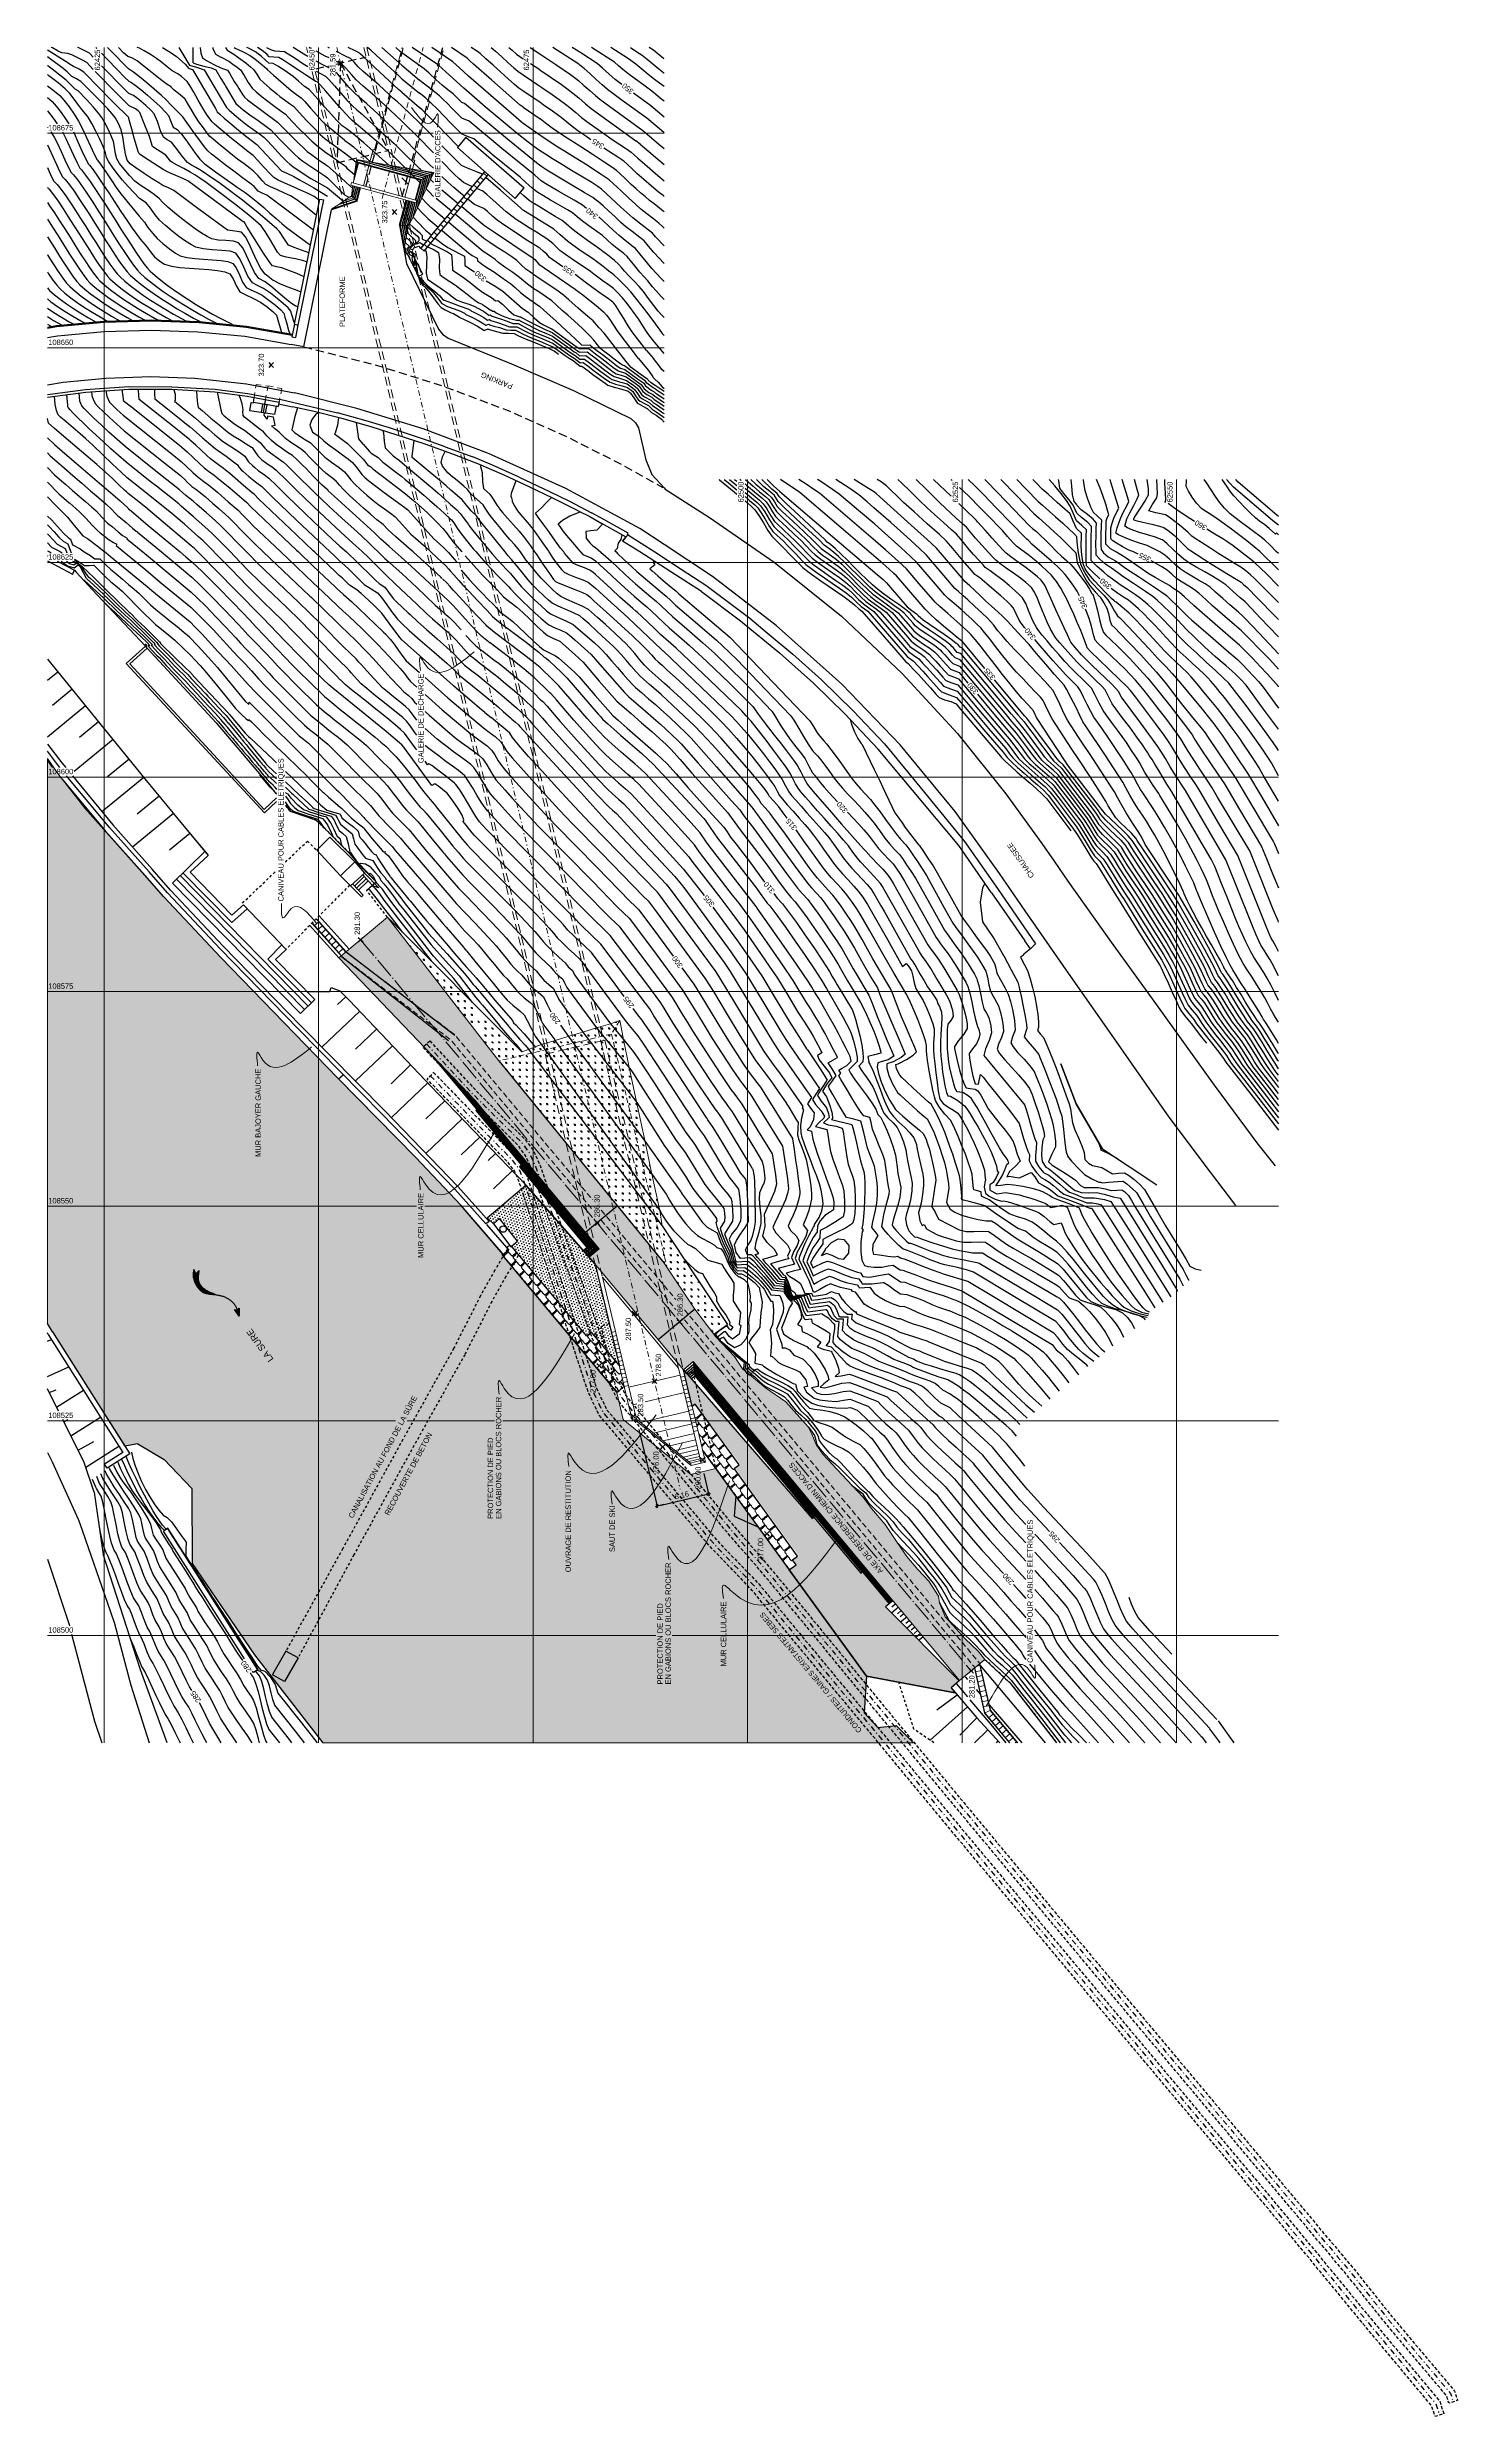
# Model space of a CAD drawing. Extents: x 62405 to 62842, y 108162 to 109685.
# Drawn here: x 62418.4 to 62582.8, y 109409 to 109685 of the extents above; entities that cross this region are included whole.
import ezdxf
from ezdxf.enums import TextEntityAlignment as Align

# ---------------------------------------------------------------- set-up
doc = ezdxf.new("R2010")
doc.units = 0
doc.header["$LTSCALE"] = 0.999976
doc.header["$MEASUREMENT"] = 0
for name, pattern in [('ACAD_ISO04W100', [30, 24, -3, 0, -3]), ('DASHDOT', [2.8, 2, -0.25, 0.3, -0.25]), ('DOT', [0.55, 0.3, -0.25]), ('NASCOSTA', [9.525, 6.35, -3.175]), ('TRATTEGGIATA', [19.05, 12.7, -6.35]), ('TRATTEGGIATA2', [9.525, 6.35, -3.175]), ('TRATTOPUNTO2', [12.7, 6.35, -3.175, 0, -3.175])]:
    doc.linetypes.add(name, pattern=pattern)
for name, color, linetype in [('Av. Pr.Profi', 7, 'Continuous'), ('Bâti', 7, 'Continuous'), ('CANALISATION', 7, 'Continuous'), ('colore lago', 131, 'Continuous'), ('Conduite 1000', 170, 'Continuous'), ('coordinate', 2, 'Continuous'), ('Couronnement', 7, 'Continuous'), ('curve livello 1 m', 2, 'Continuous'), ('curve livello 1m', 2, 'Continuous'), ('curve livello 5 m', 7, 'Continuous'), ('curve livello 5m', 7, 'Continuous'), ('DIME', 6, 'Continuous'), ('Limite fiume', 6, 'Continuous'), ('LIN010CO', 2, 'Continuous'), ('LIN010TR', 2, 'NASCOSTA'), ('LIN018CO', 6, 'Continuous'), ('LIN018TR', 6, 'NASCOSTA'), ('LIN025CO', 7, 'Continuous'), ('LIN035CO', 1, 'Continuous'), ('pendenze', 2, 'Continuous'), ('Per+Mod Surf', 7, 'Continuous'), ('SCALE', 2, 'Continuous'), ('scavo 1', 254, 'Continuous'), ('sezioni', 7, 'Continuous'), ('Strade', 7, 'Continuous'), ('TalusHautBas', 7, 'Continuous'), ('TEXT035', 1, 'Continuous'), ('Tx   Talus', 7, 'Continuous')]:
    doc.layers.add(name, color=color, linetype=linetype)
doc.layers.add('Colori bordi', color=5, linetype='Continuous', plot=False)
doc.styles.add('ARIAL', font='arial.ttf')
doc.dimstyles.new('250', dxfattribs={"dimscale": 2.5, "dimtxt": 0.25, "dimasz": 0.2, "dimexe": 0, "dimexo": 0.5, "dimgap": 0.1, "dimtad": 1, "dimzin": 0, "dimdsep": 46, "dimtxsty": 'ARIAL', "dimblk1": 'LINE', "dimblk2": 'LINE', "dimsah": 1, "dimcen": 2.5, "dimclrd": 256, "dimclre": 256, "dimclrt": 1, "dimadec": 0, "dimazin": 0, "dimtfac": 1, "dimtmove": 2, "dimatfit": 3, "dimldrblk": 'LINE', "dimfxl": 1, "dimtvp": 1, "dimtolj": 1, "dimtzin": 0, "dimarcsym": 0})
pattern_1 = [(45.00005, (61944.618, 109724.25573), (-7.6e-07, 0.8), [0.15, -0.9813709]), (5e-05, (61944.618, 109724.2557), (-8e-07, 0.8), [0.15, -0.65]), (90.00005, (61944.618, 109724.2557), (-0.8, -8e-07), [0.15, -0.65])]
pattern_2 = [(225.00005426, (0.10277, 999.94085), (0.1104857485, -0.33145619904), [0, -0.3125])]

# ---------------------------------------------------------------- blocks, each defined once
blk = doc.blocks.new('CIRCLE')
at = {"color": 0}
blk.add_circle((0, 0), 0.375, dxfattribs=at)
at = {"flags": 1}
for tag, p in [('POINTNUMBER', (0, 0)), ('COMMENT', (0, -1.25))]:
    blk.add_attdef(tag, p, '', height=1, dxfattribs=at)
blk = doc.blocks.new('*X7')
at = {"color": 0}
for p, q in [((260.9342, 628.1039), (260.9342, 628.1039)), ((260.943725, 628.11025), (260.943725, 628.11025)), ((260.950075, 628.11025), (260.950075, 628.11025)), ((260.95325, 628.1166), (260.95325, 628.1166)), ((260.9596, 628.1166), (260.9596, 628.1166)), ((260.962775, 628.12295), (260.962775, 628.12295)), ((260.96595, 628.1293), (260.96595, 628.1293)), ((260.96595, 628.1166), (260.96595, 628.1166)), ((260.969125, 628.12295), (260.969125, 628.12295)), ((260.9723, 628.1293), (260.9723, 628.1293)), ((260.975475, 628.13565), (260.975475, 628.13565)), ((260.975475, 628.12295), (260.975475, 628.12295)), ((260.97865, 628.1293), (260.97865, 628.1293)), ((260.981825, 628.13565), (260.981825, 628.13565)), ((260.985, 628.142), (260.985, 628.142)), ((260.985, 628.1293), (260.985, 628.1293)), ((260.988175, 628.13565), (260.988175, 628.13565)), ((260.99135, 628.142), (260.99135, 628.142)), ((260.99135, 628.1293), (260.99135, 628.1293)), ((260.994525, 628.14835), (260.994525, 628.14835)), ((260.994525, 628.13565), (260.994525, 628.13565)), ((260.9977, 628.1547), (260.9977, 628.1547)), ((260.9977, 628.142), (260.9977, 628.142)), ((261.000875, 628.14835), (261.000875, 628.14835)), ((261.000875, 628.13565), (261.000875, 628.13565)), ((261.00405, 628.1547), (261.00405, 628.1547)), ((261.00405, 628.142), (261.00405, 628.142)), ((261.007225, 628.16105), (261.007225, 628.16105)), ((261.007225, 628.14835), (261.007225, 628.14835)), ((261.007225, 628.13565), (261.007225, 628.13565)), ((261.0104, 628.1547), (261.0104, 628.1547)), ((261.0104, 628.142), (261.0104, 628.142)), ((261.013575, 628.16105), (261.013575, 628.16105)), ((261.013575, 628.14835), (261.013575, 628.14835)), ((261.01675, 628.1674), (261.01675, 628.1674)), ((261.01675, 628.1547), (261.01675, 628.1547)), ((261.01675, 628.142), (261.01675, 628.142)), ((261.019925, 628.17375), (261.019925, 628.17375)), ((261.019925, 628.16105), (261.019925, 628.16105)), ((261.019925, 628.14835), (261.019925, 628.14835)), ((261.0231, 628.1674), (261.0231, 628.1674)), ((261.0231, 628.1547), (261.0231, 628.1547)), ((261.0231, 628.142), (261.0231, 628.142)), ((261.026275, 628.17375), (261.026275, 628.17375)), ((261.026275, 628.16105), (261.026275, 628.16105)), ((261.026275, 628.14835), (261.026275, 628.14835)), ((261.02945, 628.1801), (261.02945, 628.1801)), ((261.02945, 628.1674), (261.02945, 628.1674)), ((261.02945, 628.1547), (261.02945, 628.1547)), ((261.032625, 628.17375), (261.032625, 628.17375)), ((261.032625, 628.16105), (261.032625, 628.16105)), ((261.032625, 628.14835), (261.032625, 628.14835)), ((261.0358, 628.1801), (261.0358, 628.1801)), ((261.0358, 628.1674), (261.0358, 628.1674)), ((261.0358, 628.1547), (261.0358, 628.1547)), ((261.038975, 628.18645), (261.038975, 628.18645)), ((261.038975, 628.17375), (261.038975, 628.17375)), ((261.038975, 628.16105), (261.038975, 628.16105)), ((261.04215, 628.1801), (261.04215, 628.1801)), ((261.04215, 628.1674), (261.04215, 628.1674)), ((261.04215, 628.1547), (261.04215, 628.1547)), ((261.045325, 628.18645), (261.045325, 628.18645)), ((261.045325, 628.17375), (261.045325, 628.17375)), ((261.045325, 628.16105), (261.045325, 628.16105)), ((261.0485, 628.1928), (261.0485, 628.1928)), ((261.0485, 628.1801), (261.0485, 628.1801)), ((261.0485, 628.1674), (261.0485, 628.1674)), ((261.0485, 628.1547), (261.0485, 628.1547)), ((261.051675, 628.19915), (261.051675, 628.19915)), ((261.051675, 628.18645), (261.051675, 628.18645)), ((261.051675, 628.17375), (261.051675, 628.17375)), ((261.051675, 628.16105), (261.051675, 628.16105)), ((261.05485, 628.1928), (261.05485, 628.1928)), ((261.05485, 628.1801), (261.05485, 628.1801)), ((261.05485, 628.1674), (261.05485, 628.1674)), ((261.058025, 628.19915), (261.058025, 628.19915)), ((261.058025, 628.18645), (261.058025, 628.18645)), ((261.058025, 628.17375), (261.058025, 628.17375)), ((261.058025, 628.16105), (261.058025, 628.16105)), ((261.0612, 628.2055), (261.0612, 628.2055)), ((261.0612, 628.1928), (261.0612, 628.1928)), ((261.0612, 628.1801), (261.0612, 628.1801)), ((261.0612, 628.1674), (261.0612, 628.1674)), ((261.064375, 628.19915), (261.064375, 628.19915)), ((261.064375, 628.18645), (261.064375, 628.18645)), ((261.064375, 628.17375), (261.064375, 628.17375)), ((261.064375, 628.16105), (261.064375, 628.16105)), ((261.06755, 628.2055), (261.06755, 628.2055)), ((261.06755, 628.1928), (261.06755, 628.1928)), ((261.06755, 628.1801), (261.06755, 628.1801)), ((261.06755, 628.1674), (261.06755, 628.1674)), ((261.070725, 628.21185), (261.070725, 628.21185)), ((261.070725, 628.19915), (261.070725, 628.19915)), ((261.070725, 628.18645), (261.070725, 628.18645)), ((261.070725, 628.17375), (261.070725, 628.17375)), ((261.0739, 628.2182), (261.0739, 628.2182)), ((261.0739, 628.2055), (261.0739, 628.2055)), ((261.0739, 628.1928), (261.0739, 628.1928)), ((261.0739, 628.1801), (261.0739, 628.1801)), ((261.0739, 628.1674), (261.0739, 628.1674)), ((261.077075, 628.21185), (261.077075, 628.21185)), ((261.077075, 628.19915), (261.077075, 628.19915)), ((261.077075, 628.18645), (261.077075, 628.18645)), ((261.077075, 628.17375), (261.077075, 628.17375)), ((261.08025, 628.2182), (261.08025, 628.2182)), ((261.08025, 628.2055), (261.08025, 628.2055)), ((261.08025, 628.1928), (261.08025, 628.1928)), ((261.08025, 628.1801), (261.08025, 628.1801)), ((261.08025, 628.1674), (261.08025, 628.1674)), ((261.083425, 628.22455), (261.083425, 628.22455)), ((261.083425, 628.21185), (261.083425, 628.21185)), ((261.083425, 628.19915), (261.083425, 628.19915)), ((261.083425, 628.18645), (261.083425, 628.18645)), ((261.083425, 628.17375), (261.083425, 628.17375)), ((261.0866, 628.2182), (261.0866, 628.2182)), ((261.0866, 628.2055), (261.0866, 628.2055)), ((261.0866, 628.1928), (261.0866, 628.1928)), ((261.0866, 628.1801), (261.0866, 628.1801)), ((261.089775, 628.22455), (261.089775, 628.22455)), ((261.089775, 628.21185), (261.089775, 628.21185)), ((261.089775, 628.19915), (261.089775, 628.19915)), ((261.089775, 628.18645), (261.089775, 628.18645)), ((261.089775, 628.17375), (261.089775, 628.17375)), ((261.09295, 628.2309), (261.09295, 628.2309)), ((261.09295, 628.2182), (261.09295, 628.2182)), ((261.09295, 628.2055), (261.09295, 628.2055)), ((261.09295, 628.1928), (261.09295, 628.1928)), ((261.09295, 628.1801), (261.09295, 628.1801)), ((261.096125, 628.23725), (261.096125, 628.23725)), ((261.096125, 628.22455), (261.096125, 628.22455)), ((261.096125, 628.21185), (261.096125, 628.21185)), ((261.096125, 628.19915), (261.096125, 628.19915)), ((261.096125, 628.18645), (261.096125, 628.18645)), ((261.0993, 628.2309), (261.0993, 628.2309)), ((261.0993, 628.2182), (261.0993, 628.2182)), ((261.0993, 628.2055), (261.0993, 628.2055)), ((261.0993, 628.1928), (261.0993, 628.1928)), ((261.0993, 628.1801), (261.0993, 628.1801)), ((261.102475, 628.23725), (261.102475, 628.23725)), ((261.102475, 628.22455), (261.102475, 628.22455)), ((261.102475, 628.21185), (261.102475, 628.21185)), ((261.102475, 628.19915), (261.102475, 628.19915)), ((261.102475, 628.18645), (261.102475, 628.18645)), ((261.10565, 628.2436), (261.10565, 628.2436)), ((261.10565, 628.2309), (261.10565, 628.2309)), ((261.10565, 628.2182), (261.10565, 628.2182)), ((261.10565, 628.2055), (261.10565, 628.2055)), ((261.10565, 628.1928), (261.10565, 628.1928)), ((261.10565, 628.1801), (261.10565, 628.1801)), ((261.108825, 628.23725), (261.108825, 628.23725)), ((261.108825, 628.22455), (261.108825, 628.22455)), ((261.108825, 628.21185), (261.108825, 628.21185)), ((261.108825, 628.19915), (261.108825, 628.19915)), ((261.108825, 628.18645), (261.108825, 628.18645)), ((261.112, 628.2436), (261.112, 628.2436)), ((261.112, 628.2309), (261.112, 628.2309)), ((261.112, 628.2182), (261.112, 628.2182)), ((261.112, 628.2055), (261.112, 628.2055)), ((261.112, 628.1928), (261.112, 628.1928)), ((261.115175, 628.24995), (261.115175, 628.24995)), ((261.115175, 628.23725), (261.115175, 628.23725)), ((261.115175, 628.22455), (261.115175, 628.22455)), ((261.115175, 628.21185), (261.115175, 628.21185)), ((261.115175, 628.19915), (261.115175, 628.19915)), ((261.115175, 628.18645), (261.115175, 628.18645)), ((261.11835, 628.2563), (261.11835, 628.2563)), ((261.11835, 628.2436), (261.11835, 628.2436)), ((261.11835, 628.2309), (261.11835, 628.2309)), ((261.11835, 628.2182), (261.11835, 628.2182)), ((261.11835, 628.2055), (261.11835, 628.2055)), ((261.11835, 628.1928), (261.11835, 628.1928)), ((261.121525, 628.24995), (261.121525, 628.24995)), ((261.121525, 628.23725), (261.121525, 628.23725)), ((261.121525, 628.22455), (261.121525, 628.22455)), ((261.121525, 628.21185), (261.121525, 628.21185)), ((261.121525, 628.19915), (261.121525, 628.19915)), ((261.121525, 628.18645), (261.121525, 628.18645)), ((261.1247, 628.2563), (261.1247, 628.2563)), ((261.1247, 628.2436), (261.1247, 628.2436)), ((261.1247, 628.2309), (261.1247, 628.2309)), ((261.1247, 628.2182), (261.1247, 628.2182)), ((261.1247, 628.2055), (261.1247, 628.2055)), ((261.1247, 628.1928), (261.1247, 628.1928)), ((261.127875, 628.26265), (261.127875, 628.26265)), ((261.127875, 628.24995), (261.127875, 628.24995)), ((261.127875, 628.23725), (261.127875, 628.23725)), ((261.127875, 628.22455), (261.127875, 628.22455)), ((261.127875, 628.21185), (261.127875, 628.21185)), ((261.127875, 628.19915), (261.127875, 628.19915)), ((261.13105, 628.2563), (261.13105, 628.2563)), ((261.13105, 628.2436), (261.13105, 628.2436)), ((261.13105, 628.2309), (261.13105, 628.2309)), ((261.13105, 628.2182), (261.13105, 628.2182)), ((261.13105, 628.2055), (261.13105, 628.2055)), ((261.13105, 628.1928), (261.13105, 628.1928)), ((261.134225, 628.26265), (261.134225, 628.26265)), ((261.134225, 628.24995), (261.134225, 628.24995)), ((261.134225, 628.23725), (261.134225, 628.23725)), ((261.134225, 628.22455), (261.134225, 628.22455)), ((261.134225, 628.21185), (261.134225, 628.21185)), ((261.134225, 628.19915), (261.134225, 628.19915)), ((261.1374, 628.269), (261.1374, 628.269)), ((261.1374, 628.2563), (261.1374, 628.2563)), ((261.1374, 628.2436), (261.1374, 628.2436)), ((261.1374, 628.2309), (261.1374, 628.2309)), ((261.1374, 628.2182), (261.1374, 628.2182)), ((261.1374, 628.2055), (261.1374, 628.2055)), ((261.1374, 628.1928), (261.1374, 628.1928)), ((261.140575, 628.26265), (261.140575, 628.26265)), ((261.140575, 628.24995), (261.140575, 628.24995)), ((261.140575, 628.23725), (261.140575, 628.23725)), ((261.140575, 628.22455), (261.140575, 628.22455)), ((261.140575, 628.21185), (261.140575, 628.21185)), ((261.140575, 628.19915), (261.140575, 628.19915)), ((261.14375, 628.269), (261.14375, 628.269)), ((261.14375, 628.2563), (261.14375, 628.2563)), ((261.14375, 628.2436), (261.14375, 628.2436)), ((261.14375, 628.2309), (261.14375, 628.2309)), ((261.14375, 628.2182), (261.14375, 628.2182)), ((261.14375, 628.2055), (261.14375, 628.2055)), ((261.146925, 628.27535), (261.146925, 628.27535)), ((261.146925, 628.26265), (261.146925, 628.26265)), ((261.146925, 628.24995), (261.146925, 628.24995)), ((261.146925, 628.23725), (261.146925, 628.23725)), ((261.146925, 628.22455), (261.146925, 628.22455)), ((261.146925, 628.21185), (261.146925, 628.21185)), ((261.146925, 628.19915), (261.146925, 628.19915)), ((261.1501, 628.2817), (261.1501, 628.2817)), ((261.1501, 628.269), (261.1501, 628.269)), ((261.1501, 628.2563), (261.1501, 628.2563)), ((261.1501, 628.2436), (261.1501, 628.2436)), ((261.1501, 628.2309), (261.1501, 628.2309)), ((261.1501, 628.2182), (261.1501, 628.2182)), ((261.1501, 628.2055), (261.1501, 628.2055)), ((261.153275, 628.27535), (261.153275, 628.27535)), ((261.153275, 628.26265), (261.153275, 628.26265)), ((261.153275, 628.24995), (261.153275, 628.24995)), ((261.153275, 628.23725), (261.153275, 628.23725)), ((261.153275, 628.22455), (261.153275, 628.22455)), ((261.153275, 628.21185), (261.153275, 628.21185)), ((261.153275, 628.19915), (261.153275, 628.19915)), ((261.15645, 628.2817), (261.15645, 628.2817)), ((261.15645, 628.269), (261.15645, 628.269)), ((261.15645, 628.2563), (261.15645, 628.2563)), ((261.15645, 628.2436), (261.15645, 628.2436)), ((261.15645, 628.2309), (261.15645, 628.2309)), ((261.15645, 628.2182), (261.15645, 628.2182)), ((261.15645, 628.2055), (261.15645, 628.2055)), ((261.159625, 628.28805), (261.159625, 628.28805)), ((261.159625, 628.27535), (261.159625, 628.27535)), ((261.159625, 628.26265), (261.159625, 628.26265)), ((261.159625, 628.24995), (261.159625, 628.24995)), ((261.159625, 628.23725), (261.159625, 628.23725)), ((261.159625, 628.22455), (261.159625, 628.22455)), ((261.159625, 628.21185), (261.159625, 628.21185)), ((261.1628, 628.2817), (261.1628, 628.2817)), ((261.1628, 628.269), (261.1628, 628.269)), ((261.1628, 628.2563), (261.1628, 628.2563)), ((261.1628, 628.2436), (261.1628, 628.2436)), ((261.1628, 628.2309), (261.1628, 628.2309)), ((261.1628, 628.2182), (261.1628, 628.2182)), ((261.1628, 628.2055), (261.1628, 628.2055)), ((261.165975, 628.28805), (261.165975, 628.28805)), ((261.165975, 628.27535), (261.165975, 628.27535)), ((261.165975, 628.26265), (261.165975, 628.26265)), ((261.165975, 628.24995), (261.165975, 628.24995)), ((261.165975, 628.23725), (261.165975, 628.23725)), ((261.165975, 628.22455), (261.165975, 628.22455)), ((261.165975, 628.21185), (261.165975, 628.21185)), ((261.16915, 628.2944), (261.16915, 628.2944)), ((261.16915, 628.2817), (261.16915, 628.2817)), ((261.16915, 628.269), (261.16915, 628.269)), ((261.16915, 628.2563), (261.16915, 628.2563)), ((261.16915, 628.2436), (261.16915, 628.2436)), ((261.16915, 628.2309), (261.16915, 628.2309)), ((261.16915, 628.2182), (261.16915, 628.2182)), ((261.16915, 628.2055), (261.16915, 628.2055)), ((261.172325, 628.28805), (261.172325, 628.28805)), ((261.172325, 628.27535), (261.172325, 628.27535)), ((261.172325, 628.26265), (261.172325, 628.26265)), ((261.172325, 628.24995), (261.172325, 628.24995)), ((261.172325, 628.23725), (261.172325, 628.23725)), ((261.172325, 628.22455), (261.172325, 628.22455)), ((261.172325, 628.21185), (261.172325, 628.21185)), ((261.1755, 628.2944), (261.1755, 628.2944)), ((261.1755, 628.2817), (261.1755, 628.2817)), ((261.1755, 628.269), (261.1755, 628.269)), ((261.1755, 628.2563), (261.1755, 628.2563)), ((261.1755, 628.2436), (261.1755, 628.2436)), ((261.1755, 628.2309), (261.1755, 628.2309)), ((261.1755, 628.2182), (261.1755, 628.2182)), ((261.178675, 628.30075), (261.178675, 628.30075)), ((261.178675, 628.28805), (261.178675, 628.28805)), ((261.178675, 628.27535), (261.178675, 628.27535)), ((261.178675, 628.26265), (261.178675, 628.26265)), ((261.178675, 628.24995), (261.178675, 628.24995)), ((261.178675, 628.23725), (261.178675, 628.23725)), ((261.178675, 628.22455), (261.178675, 628.22455)), ((261.178675, 628.21185), (261.178675, 628.21185)), ((261.18185, 628.3071), (261.18185, 628.3071)), ((261.18185, 628.2944), (261.18185, 628.2944)), ((261.18185, 628.2817), (261.18185, 628.2817)), ((261.18185, 628.269), (261.18185, 628.269)), ((261.18185, 628.2563), (261.18185, 628.2563)), ((261.18185, 628.2436), (261.18185, 628.2436)), ((261.18185, 628.2309), (261.18185, 628.2309)), ((261.18185, 628.2182), (261.18185, 628.2182)), ((261.185025, 628.30075), (261.185025, 628.30075)), ((261.185025, 628.28805), (261.185025, 628.28805)), ((261.185025, 628.27535), (261.185025, 628.27535)), ((261.185025, 628.26265), (261.185025, 628.26265)), ((261.185025, 628.24995), (261.185025, 628.24995)), ((261.185025, 628.23725), (261.185025, 628.23725)), ((261.185025, 628.22455), (261.185025, 628.22455)), ((261.185025, 628.21185), (261.185025, 628.21185)), ((261.1882, 628.3071), (261.1882, 628.3071)), ((261.1882, 628.2944), (261.1882, 628.2944)), ((261.1882, 628.2817), (261.1882, 628.2817)), ((261.1882, 628.269), (261.1882, 628.269)), ((261.1882, 628.2563), (261.1882, 628.2563)), ((261.1882, 628.2436), (261.1882, 628.2436)), ((261.1882, 628.2309), (261.1882, 628.2309)), ((261.1882, 628.2182), (261.1882, 628.2182)), ((261.191375, 628.31345), (261.191375, 628.31345)), ((261.191375, 628.30075), (261.191375, 628.30075)), ((261.191375, 628.28805), (261.191375, 628.28805)), ((261.191375, 628.27535), (261.191375, 628.27535)), ((261.191375, 628.26265), (261.191375, 628.26265)), ((261.191375, 628.24995), (261.191375, 628.24995)), ((261.191375, 628.23725), (261.191375, 628.23725)), ((261.191375, 628.22455), (261.191375, 628.22455)), ((261.19455, 628.3071), (261.19455, 628.3071)), ((261.19455, 628.2944), (261.19455, 628.2944)), ((261.19455, 628.2817), (261.19455, 628.2817)), ((261.19455, 628.269), (261.19455, 628.269)), ((261.19455, 628.2563), (261.19455, 628.2563)), ((261.19455, 628.2436), (261.19455, 628.2436)), ((261.19455, 628.2309), (261.19455, 628.2309)), ((261.19455, 628.2182), (261.19455, 628.2182)), ((261.197725, 628.31345), (261.197725, 628.31345)), ((261.197725, 628.30075), (261.197725, 628.30075)), ((261.197725, 628.28805), (261.197725, 628.28805)), ((261.197725, 628.27535), (261.197725, 628.27535)), ((261.197725, 628.26265), (261.197725, 628.26265)), ((261.197725, 628.24995), (261.197725, 628.24995)), ((261.197725, 628.23725), (261.197725, 628.23725)), ((261.197725, 628.22455), (261.197725, 628.22455)), ((261.2009, 628.3198), (261.2009, 628.3198)), ((261.2009, 628.3071), (261.2009, 628.3071)), ((261.2009, 628.2944), (261.2009, 628.2944)), ((261.2009, 628.2817), (261.2009, 628.2817)), ((261.2009, 628.269), (261.2009, 628.269)), ((261.2009, 628.2563), (261.2009, 628.2563)), ((261.2009, 628.2436), (261.2009, 628.2436)), ((261.2009, 628.2309), (261.2009, 628.2309)), ((261.204075, 628.31345), (261.204075, 628.31345)), ((261.204075, 628.30075), (261.204075, 628.30075)), ((261.204075, 628.28805), (261.204075, 628.28805)), ((261.204075, 628.27535), (261.204075, 628.27535)), ((261.204075, 628.26265), (261.204075, 628.26265)), ((261.204075, 628.24995), (261.204075, 628.24995)), ((261.204075, 628.23725), (261.204075, 628.23725)), ((261.204075, 628.22455), (261.204075, 628.22455)), ((261.20725, 628.3198), (261.20725, 628.3198)), ((261.20725, 628.3071), (261.20725, 628.3071)), ((261.20725, 628.2944), (261.20725, 628.2944)), ((261.20725, 628.2817), (261.20725, 628.2817)), ((261.20725, 628.269), (261.20725, 628.269)), ((261.20725, 628.2563), (261.20725, 628.2563)), ((261.20725, 628.2436), (261.20725, 628.2436)), ((261.20725, 628.2309), (261.20725, 628.2309)), ((261.210425, 628.32615), (261.210425, 628.32615)), ((261.210425, 628.31345), (261.210425, 628.31345)), ((261.210425, 628.30075), (261.210425, 628.30075)), ((261.210425, 628.28805), (261.210425, 628.28805)), ((261.210425, 628.27535), (261.210425, 628.27535)), ((261.210425, 628.26265), (261.210425, 628.26265)), ((261.210425, 628.24995), (261.210425, 628.24995)), ((261.210425, 628.23725), (261.210425, 628.23725)), ((261.210425, 628.22455), (261.210425, 628.22455)), ((261.2136, 628.3325), (261.2136, 628.3325)), ((261.2136, 628.3198), (261.2136, 628.3198)), ((261.2136, 628.3071), (261.2136, 628.3071)), ((261.2136, 628.2944), (261.2136, 628.2944)), ((261.2136, 628.2817), (261.2136, 628.2817)), ((261.2136, 628.269), (261.2136, 628.269)), ((261.2136, 628.2563), (261.2136, 628.2563)), ((261.2136, 628.2436), (261.2136, 628.2436)), ((261.2136, 628.2309), (261.2136, 628.2309)), ((261.216775, 628.32615), (261.216775, 628.32615)), ((261.216775, 628.31345), (261.216775, 628.31345)), ((261.216775, 628.30075), (261.216775, 628.30075)), ((261.216775, 628.28805), (261.216775, 628.28805)), ((261.216775, 628.27535), (261.216775, 628.27535)), ((261.216775, 628.26265), (261.216775, 628.26265)), ((261.216775, 628.24995), (261.216775, 628.24995)), ((261.216775, 628.23725), (261.216775, 628.23725)), ((261.21995, 628.3325), (261.21995, 628.3325)), ((261.21995, 628.3198), (261.21995, 628.3198)), ((261.21995, 628.3071), (261.21995, 628.3071)), ((261.21995, 628.2944), (261.21995, 628.2944)), ((261.21995, 628.2817), (261.21995, 628.2817)), ((261.21995, 628.269), (261.21995, 628.269)), ((261.21995, 628.2563), (261.21995, 628.2563)), ((261.21995, 628.2436), (261.21995, 628.2436)), ((261.21995, 628.2309), (261.21995, 628.2309)), ((261.223125, 628.33885), (261.223125, 628.33885)), ((261.223125, 628.32615), (261.223125, 628.32615)), ((261.223125, 628.31345), (261.223125, 628.31345)), ((261.223125, 628.30075), (261.223125, 628.30075)), ((261.223125, 628.28805), (261.223125, 628.28805)), ((261.223125, 628.27535), (261.223125, 628.27535)), ((261.223125, 628.26265), (261.223125, 628.26265)), ((261.223125, 628.24995), (261.223125, 628.24995)), ((261.223125, 628.23725), (261.223125, 628.23725)), ((261.2263, 628.3325), (261.2263, 628.3325)), ((261.2263, 628.3198), (261.2263, 628.3198)), ((261.2263, 628.3071), (261.2263, 628.3071)), ((261.2263, 628.2944), (261.2263, 628.2944)), ((261.2263, 628.2817), (261.2263, 628.2817)), ((261.2263, 628.269), (261.2263, 628.269)), ((261.2263, 628.2563), (261.2263, 628.2563)), ((261.2263, 628.2436), (261.2263, 628.2436)), ((261.2263, 628.2309), (261.2263, 628.2309)), ((261.229475, 628.33885), (261.229475, 628.33885)), ((261.229475, 628.32615), (261.229475, 628.32615)), ((261.229475, 628.31345), (261.229475, 628.31345)), ((261.229475, 628.30075), (261.229475, 628.30075)), ((261.229475, 628.28805), (261.229475, 628.28805)), ((261.229475, 628.27535), (261.229475, 628.27535)), ((261.229475, 628.26265), (261.229475, 628.26265)), ((261.229475, 628.24995), (261.229475, 628.24995)), ((261.229475, 628.23725), (261.229475, 628.23725)), ((261.23265, 628.3452), (261.23265, 628.3452)), ((261.23265, 628.3325), (261.23265, 628.3325)), ((261.23265, 628.3198), (261.23265, 628.3198)), ((261.23265, 628.3071), (261.23265, 628.3071)), ((261.23265, 628.2944), (261.23265, 628.2944)), ((261.23265, 628.2817), (261.23265, 628.2817)), ((261.23265, 628.269), (261.23265, 628.269)), ((261.23265, 628.2563), (261.23265, 628.2563)), ((261.23265, 628.2436), (261.23265, 628.2436)), ((261.235825, 628.33885), (261.235825, 628.33885)), ((261.235825, 628.32615), (261.235825, 628.32615)), ((261.235825, 628.31345), (261.235825, 628.31345)), ((261.235825, 628.30075), (261.235825, 628.30075)), ((261.235825, 628.28805), (261.235825, 628.28805)), ((261.235825, 628.27535), (261.235825, 628.27535)), ((261.235825, 628.26265), (261.235825, 628.26265)), ((261.235825, 628.24995), (261.235825, 628.24995)), ((261.235825, 628.23725), (261.235825, 628.23725)), ((261.239, 628.3452), (261.239, 628.3452)), ((261.239, 628.3325), (261.239, 628.3325)), ((261.239, 628.3198), (261.239, 628.3198)), ((261.239, 628.3071), (261.239, 628.3071)), ((261.239, 628.2944), (261.239, 628.2944)), ((261.239, 628.2817), (261.239, 628.2817)), ((261.239, 628.269), (261.239, 628.269)), ((261.239, 628.2563), (261.239, 628.2563)), ((261.239, 628.2436), (261.239, 628.2436)), ((261.242175, 628.35155), (261.242175, 628.35155)), ((261.242175, 628.33885), (261.242175, 628.33885)), ((261.242175, 628.32615), (261.242175, 628.32615)), ((261.242175, 628.31345), (261.242175, 628.31345)), ((261.242175, 628.30075), (261.242175, 628.30075)), ((261.242175, 628.28805), (261.242175, 628.28805)), ((261.242175, 628.27535), (261.242175, 628.27535)), ((261.242175, 628.26265), (261.242175, 628.26265)), ((261.242175, 628.24995), (261.242175, 628.24995)), ((261.242175, 628.23725), (261.242175, 628.23725)), ((261.24535, 628.3579), (261.24535, 628.3579)), ((261.24535, 628.3452), (261.24535, 628.3452)), ((261.24535, 628.3325), (261.24535, 628.3325)), ((261.24535, 628.3198), (261.24535, 628.3198)), ((261.24535, 628.3071), (261.24535, 628.3071)), ((261.24535, 628.2944), (261.24535, 628.2944)), ((261.24535, 628.2817), (261.24535, 628.2817)), ((261.24535, 628.269), (261.24535, 628.269)), ((261.24535, 628.2563), (261.24535, 628.2563)), ((261.24535, 628.2436), (261.24535, 628.2436)), ((261.248525, 628.35155), (261.248525, 628.35155)), ((261.248525, 628.33885), (261.248525, 628.33885)), ((261.248525, 628.32615), (261.248525, 628.32615)), ((261.248525, 628.31345), (261.248525, 628.31345)), ((261.248525, 628.30075), (261.248525, 628.30075)), ((261.248525, 628.28805), (261.248525, 628.28805)), ((261.248525, 628.27535), (261.248525, 628.27535)), ((261.248525, 628.26265), (261.248525, 628.26265)), ((261.248525, 628.24995), (261.248525, 628.24995)), ((261.2517, 628.3579), (261.2517, 628.3579)), ((261.2517, 628.3452), (261.2517, 628.3452)), ((261.2517, 628.3325), (261.2517, 628.3325)), ((261.2517, 628.3198), (261.2517, 628.3198)), ((261.2517, 628.3071), (261.2517, 628.3071)), ((261.2517, 628.2944), (261.2517, 628.2944)), ((261.2517, 628.2817), (261.2517, 628.2817)), ((261.2517, 628.269), (261.2517, 628.269)), ((261.2517, 628.2563), (261.2517, 628.2563)), ((261.2517, 628.2436), (261.2517, 628.2436)), ((261.254875, 628.36425), (261.254875, 628.36425)), ((261.254875, 628.35155), (261.254875, 628.35155)), ((261.254875, 628.33885), (261.254875, 628.33885)), ((261.254875, 628.32615), (261.254875, 628.32615)), ((261.254875, 628.31345), (261.254875, 628.31345)), ((261.254875, 628.30075), (261.254875, 628.30075)), ((261.254875, 628.28805), (261.254875, 628.28805)), ((261.254875, 628.27535), (261.254875, 628.27535)), ((261.254875, 628.26265), (261.254875, 628.26265)), ((261.254875, 628.24995), (261.254875, 628.24995)), ((261.25805, 628.3579), (261.25805, 628.3579)), ((261.25805, 628.3452), (261.25805, 628.3452)), ((261.25805, 628.3325), (261.25805, 628.3325)), ((261.25805, 628.3198), (261.25805, 628.3198)), ((261.25805, 628.3071), (261.25805, 628.3071)), ((261.25805, 628.2944), (261.25805, 628.2944)), ((261.25805, 628.2817), (261.25805, 628.2817)), ((261.25805, 628.269), (261.25805, 628.269)), ((261.25805, 628.2563), (261.25805, 628.2563)), ((261.25805, 628.2436), (261.25805, 628.2436)), ((261.261225, 628.36425), (261.261225, 628.36425)), ((261.261225, 628.35155), (261.261225, 628.35155)), ((261.261225, 628.33885), (261.261225, 628.33885)), ((261.261225, 628.32615), (261.261225, 628.32615)), ((261.261225, 628.31345), (261.261225, 628.31345)), ((261.261225, 628.30075), (261.261225, 628.30075)), ((261.261225, 628.28805), (261.261225, 628.28805)), ((261.261225, 628.27535), (261.261225, 628.27535)), ((261.261225, 628.26265), (261.261225, 628.26265)), ((261.261225, 628.24995), (261.261225, 628.24995)), ((261.2644, 628.3706), (261.2644, 628.3706)), ((261.2644, 628.3579), (261.2644, 628.3579)), ((261.2644, 628.3452), (261.2644, 628.3452)), ((261.2644, 628.3325), (261.2644, 628.3325)), ((261.2644, 628.3198), (261.2644, 628.3198)), ((261.2644, 628.3071), (261.2644, 628.3071)), ((261.2644, 628.2944), (261.2644, 628.2944)), ((261.2644, 628.2817), (261.2644, 628.2817)), ((261.2644, 628.269), (261.2644, 628.269)), ((261.2644, 628.2563), (261.2644, 628.2563)), ((261.267575, 628.36425), (261.267575, 628.36425)), ((261.267575, 628.35155), (261.267575, 628.35155)), ((261.267575, 628.33885), (261.267575, 628.33885)), ((261.267575, 628.32615), (261.267575, 628.32615)), ((261.267575, 628.31345), (261.267575, 628.31345)), ((261.267575, 628.30075), (261.267575, 628.30075)), ((261.267575, 628.28805), (261.267575, 628.28805)), ((261.267575, 628.27535), (261.267575, 628.27535)), ((261.267575, 628.26265), (261.267575, 628.26265)), ((261.267575, 628.24995), (261.267575, 628.24995)), ((261.27075, 628.3706), (261.27075, 628.3706)), ((261.27075, 628.3579), (261.27075, 628.3579)), ((261.27075, 628.3452), (261.27075, 628.3452)), ((261.27075, 628.3325), (261.27075, 628.3325)), ((261.27075, 628.3198), (261.27075, 628.3198)), ((261.27075, 628.3071), (261.27075, 628.3071)), ((261.27075, 628.2944), (261.27075, 628.2944)), ((261.27075, 628.2817), (261.27075, 628.2817)), ((261.27075, 628.269), (261.27075, 628.269)), ((261.27075, 628.2563), (261.27075, 628.2563)), ((261.273925, 628.37695), (261.273925, 628.37695)), ((261.273925, 628.36425), (261.273925, 628.36425)), ((261.273925, 628.35155), (261.273925, 628.35155)), ((261.273925, 628.33885), (261.273925, 628.33885)), ((261.273925, 628.32615), (261.273925, 628.32615)), ((261.273925, 628.31345), (261.273925, 628.31345)), ((261.273925, 628.30075), (261.273925, 628.30075)), ((261.273925, 628.28805), (261.273925, 628.28805)), ((261.273925, 628.27535), (261.273925, 628.27535)), ((261.273925, 628.26265), (261.273925, 628.26265)), ((261.273925, 628.24995), (261.273925, 628.24995)), ((261.2771, 628.3706), (261.2771, 628.3706)), ((261.2771, 628.3579), (261.2771, 628.3579)), ((261.2771, 628.3452), (261.2771, 628.3452)), ((261.2771, 628.3325), (261.2771, 628.3325)), ((261.2771, 628.3198), (261.2771, 628.3198)), ((261.2771, 628.3071), (261.2771, 628.3071)), ((261.2771, 628.2944), (261.2771, 628.2944)), ((261.2771, 628.2817), (261.2771, 628.2817)), ((261.2771, 628.269), (261.2771, 628.269)), ((261.2771, 628.2563), (261.2771, 628.2563)), ((261.280275, 628.37695), (261.280275, 628.37695)), ((261.280275, 628.36425), (261.280275, 628.36425)), ((261.280275, 628.35155), (261.280275, 628.35155)), ((261.280275, 628.33885), (261.280275, 628.33885)), ((261.280275, 628.32615), (261.280275, 628.32615)), ((261.280275, 628.31345), (261.280275, 628.31345)), ((261.280275, 628.30075), (261.280275, 628.30075)), ((261.280275, 628.28805), (261.280275, 628.28805)), ((261.280275, 628.27535), (261.280275, 628.27535)), ((261.280275, 628.26265), (261.280275, 628.26265)), ((261.280275, 628.24995), (261.280275, 628.24995)), ((261.28345, 628.3833), (261.28345, 628.3833)), ((261.28345, 628.3706), (261.28345, 628.3706)), ((261.28345, 628.3579), (261.28345, 628.3579)), ((261.28345, 628.3452), (261.28345, 628.3452)), ((261.28345, 628.3325), (261.28345, 628.3325)), ((261.28345, 628.3198), (261.28345, 628.3198)), ((261.28345, 628.3071), (261.28345, 628.3071)), ((261.28345, 628.2944), (261.28345, 628.2944)), ((261.28345, 628.2817), (261.28345, 628.2817)), ((261.28345, 628.269), (261.28345, 628.269)), ((261.28345, 628.2563), (261.28345, 628.2563)), ((261.286625, 628.37695), (261.286625, 628.37695)), ((261.286625, 628.36425), (261.286625, 628.36425)), ((261.286625, 628.35155), (261.286625, 628.35155)), ((261.286625, 628.33885), (261.286625, 628.33885)), ((261.286625, 628.32615), (261.286625, 628.32615)), ((261.286625, 628.31345), (261.286625, 628.31345)), ((261.286625, 628.30075), (261.286625, 628.30075)), ((261.286625, 628.28805), (261.286625, 628.28805)), ((261.286625, 628.27535), (261.286625, 628.27535)), ((261.286625, 628.26265), (261.286625, 628.26265)), ((261.2898, 628.3833), (261.2898, 628.3833)), ((261.2898, 628.3706), (261.2898, 628.3706)), ((261.2898, 628.3579), (261.2898, 628.3579)), ((261.2898, 628.3452), (261.2898, 628.3452)), ((261.2898, 628.3325), (261.2898, 628.3325)), ((261.2898, 628.3198), (261.2898, 628.3198)), ((261.2898, 628.3071), (261.2898, 628.3071)), ((261.2898, 628.2944), (261.2898, 628.2944)), ((261.2898, 628.2817), (261.2898, 628.2817)), ((261.2898, 628.269), (261.2898, 628.269)), ((261.2898, 628.2563), (261.2898, 628.2563)), ((261.292975, 628.38965), (261.292975, 628.38965)), ((261.292975, 628.37695), (261.292975, 628.37695)), ((261.292975, 628.36425), (261.292975, 628.36425)), ((261.292975, 628.35155), (261.292975, 628.35155)), ((261.292975, 628.33885), (261.292975, 628.33885)), ((261.292975, 628.32615), (261.292975, 628.32615)), ((261.292975, 628.31345), (261.292975, 628.31345)), ((261.292975, 628.30075), (261.292975, 628.30075)), ((261.292975, 628.28805), (261.292975, 628.28805)), ((261.292975, 628.27535), (261.292975, 628.27535)), ((261.292975, 628.26265), (261.292975, 628.26265)), ((261.29615, 628.3833), (261.29615, 628.3833)), ((261.29615, 628.3706), (261.29615, 628.3706)), ((261.29615, 628.3579), (261.29615, 628.3579)), ((261.29615, 628.3452), (261.29615, 628.3452)), ((261.29615, 628.3325), (261.29615, 628.3325)), ((261.29615, 628.3198), (261.29615, 628.3198)), ((261.29615, 628.3071), (261.29615, 628.3071)), ((261.29615, 628.2944), (261.29615, 628.2944)), ((261.29615, 628.2817), (261.29615, 628.2817)), ((261.29615, 628.269), (261.29615, 628.269)), ((261.29615, 628.2563), (261.29615, 628.2563)), ((261.299325, 628.38965), (261.299325, 628.38965)), ((261.299325, 628.37695), (261.299325, 628.37695)), ((261.299325, 628.36425), (261.299325, 628.36425)), ((261.299325, 628.35155), (261.299325, 628.35155)), ((261.299325, 628.33885), (261.299325, 628.33885)), ((261.299325, 628.32615), (261.299325, 628.32615)), ((261.299325, 628.31345), (261.299325, 628.31345)), ((261.299325, 628.30075), (261.299325, 628.30075)), ((261.299325, 628.28805), (261.299325, 628.28805)), ((261.299325, 628.27535), (261.299325, 628.27535)), ((261.299325, 628.26265), (261.299325, 628.26265)), ((261.3025, 628.396), (261.3025, 628.396)), ((261.3025, 628.3833), (261.3025, 628.3833)), ((261.3025, 628.3706), (261.3025, 628.3706)), ((261.3025, 628.3579), (261.3025, 628.3579)), ((261.3025, 628.3452), (261.3025, 628.3452)), ((261.3025, 628.3325), (261.3025, 628.3325)), ((261.3025, 628.3198), (261.3025, 628.3198)), ((261.3025, 628.3071), (261.3025, 628.3071)), ((261.3025, 628.2944), (261.3025, 628.2944)), ((261.3025, 628.2817), (261.3025, 628.2817)), ((261.3025, 628.269), (261.3025, 628.269)), ((261.305675, 628.38965), (261.305675, 628.38965)), ((261.305675, 628.37695), (261.305675, 628.37695)), ((261.305675, 628.36425), (261.305675, 628.36425)), ((261.305675, 628.35155), (261.305675, 628.35155)), ((261.305675, 628.33885), (261.305675, 628.33885)), ((261.305675, 628.32615), (261.305675, 628.32615)), ((261.305675, 628.31345), (261.305675, 628.31345)), ((261.305675, 628.30075), (261.305675, 628.30075)), ((261.305675, 628.28805), (261.305675, 628.28805)), ((261.305675, 628.27535), (261.305675, 628.27535)), ((261.305675, 628.26265), (261.305675, 628.26265)), ((261.30885, 628.396), (261.30885, 628.396)), ((261.30885, 628.3833), (261.30885, 628.3833)), ((261.30885, 628.3706), (261.30885, 628.3706)), ((261.30885, 628.3579), (261.30885, 628.3579)), ((261.30885, 628.3452), (261.30885, 628.3452)), ((261.30885, 628.3325), (261.30885, 628.3325)), ((261.30885, 628.3198), (261.30885, 628.3198)), ((261.30885, 628.3071), (261.30885, 628.3071)), ((261.30885, 628.2944), (261.30885, 628.2944)), ((261.30885, 628.2817), (261.30885, 628.2817)), ((261.30885, 628.269), (261.30885, 628.269)), ((261.312025, 628.40235), (261.312025, 628.40235)), ((261.312025, 628.38965), (261.312025, 628.38965)), ((261.312025, 628.37695), (261.312025, 628.37695)), ((261.312025, 628.36425), (261.312025, 628.36425)), ((261.312025, 628.35155), (261.312025, 628.35155)), ((261.312025, 628.33885), (261.312025, 628.33885)), ((261.312025, 628.32615), (261.312025, 628.32615)), ((261.312025, 628.31345), (261.312025, 628.31345)), ((261.312025, 628.30075), (261.312025, 628.30075)), ((261.312025, 628.28805), (261.312025, 628.28805)), ((261.312025, 628.27535), (261.312025, 628.27535)), ((261.312025, 628.26265), (261.312025, 628.26265)), ((261.3152, 628.396), (261.3152, 628.396)), ((261.3152, 628.3833), (261.3152, 628.3833)), ((261.3152, 628.3706), (261.3152, 628.3706)), ((261.3152, 628.3579), (261.3152, 628.3579)), ((261.3152, 628.3452), (261.3152, 628.3452)), ((261.3152, 628.3325), (261.3152, 628.3325)), ((261.3152, 628.3198), (261.3152, 628.3198)), ((261.3152, 628.3071), (261.3152, 628.3071)), ((261.3152, 628.2944), (261.3152, 628.2944)), ((261.3152, 628.2817), (261.3152, 628.2817)), ((261.3152, 628.269), (261.3152, 628.269)), ((261.318375, 628.40235), (261.318375, 628.40235)), ((261.318375, 628.38965), (261.318375, 628.38965)), ((261.318375, 628.37695), (261.318375, 628.37695)), ((261.318375, 628.36425), (261.318375, 628.36425)), ((261.318375, 628.35155), (261.318375, 628.35155)), ((261.318375, 628.33885), (261.318375, 628.33885)), ((261.318375, 628.32615), (261.318375, 628.32615)), ((261.318375, 628.31345), (261.318375, 628.31345)), ((261.318375, 628.30075), (261.318375, 628.30075)), ((261.318375, 628.28805), (261.318375, 628.28805)), ((261.318375, 628.27535), (261.318375, 628.27535)), ((261.32155, 628.4087), (261.32155, 628.4087)), ((261.32155, 628.396), (261.32155, 628.396)), ((261.32155, 628.3833), (261.32155, 628.3833)), ((261.32155, 628.3706), (261.32155, 628.3706)), ((261.32155, 628.3579), (261.32155, 628.3579)), ((261.32155, 628.3452), (261.32155, 628.3452)), ((261.32155, 628.3325), (261.32155, 628.3325)), ((261.32155, 628.3198), (261.32155, 628.3198)), ((261.32155, 628.3071), (261.32155, 628.3071)), ((261.32155, 628.2944), (261.32155, 628.2944)), ((261.32155, 628.2817), (261.32155, 628.2817)), ((261.32155, 628.269), (261.32155, 628.269)), ((261.324725, 628.40235), (261.324725, 628.40235)), ((261.324725, 628.38965), (261.324725, 628.38965)), ((261.324725, 628.37695), (261.324725, 628.37695)), ((261.324725, 628.36425), (261.324725, 628.36425)), ((261.324725, 628.35155), (261.324725, 628.35155)), ((261.324725, 628.33885), (261.324725, 628.33885)), ((261.324725, 628.32615), (261.324725, 628.32615)), ((261.324725, 628.31345), (261.324725, 628.31345)), ((261.324725, 628.30075), (261.324725, 628.30075)), ((261.324725, 628.28805), (261.324725, 628.28805)), ((261.324725, 628.27535), (261.324725, 628.27535)), ((261.3279, 628.4087), (261.3279, 628.4087)), ((261.3279, 628.396), (261.3279, 628.396)), ((261.3279, 628.3833), (261.3279, 628.3833)), ((261.3279, 628.3706), (261.3279, 628.3706)), ((261.3279, 628.3579), (261.3279, 628.3579)), ((261.3279, 628.3452), (261.3279, 628.3452)), ((261.3279, 628.3325), (261.3279, 628.3325)), ((261.3279, 628.3198), (261.3279, 628.3198)), ((261.3279, 628.3071), (261.3279, 628.3071)), ((261.3279, 628.2944), (261.3279, 628.2944)), ((261.3279, 628.2817), (261.3279, 628.2817)), ((261.3279, 628.269), (261.3279, 628.269)), ((261.331075, 628.41505), (261.331075, 628.41505)), ((261.331075, 628.40235), (261.331075, 628.40235)), ((261.331075, 628.38965), (261.331075, 628.38965)), ((261.331075, 628.37695), (261.331075, 628.37695)), ((261.331075, 628.36425), (261.331075, 628.36425)), ((261.331075, 628.35155), (261.331075, 628.35155)), ((261.331075, 628.33885), (261.331075, 628.33885)), ((261.331075, 628.32615), (261.331075, 628.32615)), ((261.331075, 628.31345), (261.331075, 628.31345)), ((261.331075, 628.30075), (261.331075, 628.30075)), ((261.331075, 628.28805), (261.331075, 628.28805)), ((261.331075, 628.27535), (261.331075, 628.27535)), ((261.33425, 628.4087), (261.33425, 628.4087)), ((261.33425, 628.396), (261.33425, 628.396)), ((261.33425, 628.3833), (261.33425, 628.3833)), ((261.33425, 628.3706), (261.33425, 628.3706)), ((261.33425, 628.3579), (261.33425, 628.3579)), ((261.33425, 628.3452), (261.33425, 628.3452)), ((261.33425, 628.3325), (261.33425, 628.3325)), ((261.33425, 628.3198), (261.33425, 628.3198)), ((261.33425, 628.3071), (261.33425, 628.3071)), ((261.33425, 628.2944), (261.33425, 628.2944)), ((261.33425, 628.2817), (261.33425, 628.2817)), ((261.337425, 628.41505), (261.337425, 628.41505)), ((261.337425, 628.40235), (261.337425, 628.40235)), ((261.337425, 628.38965), (261.337425, 628.38965)), ((261.337425, 628.37695), (261.337425, 628.37695)), ((261.337425, 628.36425), (261.337425, 628.36425)), ((261.337425, 628.35155), (261.337425, 628.35155)), ((261.337425, 628.33885), (261.337425, 628.33885)), ((261.337425, 628.32615), (261.337425, 628.32615)), ((261.337425, 628.31345), (261.337425, 628.31345)), ((261.337425, 628.30075), (261.337425, 628.30075)), ((261.337425, 628.28805), (261.337425, 628.28805)), ((261.337425, 628.27535), (261.337425, 628.27535)), ((261.3406, 628.4214), (261.3406, 628.4214)), ((261.3406, 628.4087), (261.3406, 628.4087)), ((261.3406, 628.396), (261.3406, 628.396)), ((261.3406, 628.3833), (261.3406, 628.3833)), ((261.3406, 628.3706), (261.3406, 628.3706)), ((261.3406, 628.3579), (261.3406, 628.3579)), ((261.3406, 628.3452), (261.3406, 628.3452)), ((261.3406, 628.3325), (261.3406, 628.3325)), ((261.3406, 628.3198), (261.3406, 628.3198)), ((261.3406, 628.3071), (261.3406, 628.3071)), ((261.3406, 628.2944), (261.3406, 628.2944)), ((261.3406, 628.2817), (261.3406, 628.2817)), ((261.343775, 628.41505), (261.343775, 628.41505)), ((261.343775, 628.40235), (261.343775, 628.40235)), ((261.343775, 628.38965), (261.343775, 628.38965)), ((261.343775, 628.37695), (261.343775, 628.37695)), ((261.343775, 628.36425), (261.343775, 628.36425)), ((261.343775, 628.35155), (261.343775, 628.35155)), ((261.343775, 628.33885), (261.343775, 628.33885)), ((261.343775, 628.32615), (261.343775, 628.32615)), ((261.343775, 628.31345), (261.343775, 628.31345)), ((261.343775, 628.30075), (261.343775, 628.30075)), ((261.343775, 628.28805), (261.343775, 628.28805)), ((261.343775, 628.27535), (261.343775, 628.27535)), ((261.34695, 628.4214), (261.34695, 628.4214)), ((261.34695, 628.4087), (261.34695, 628.4087)), ((261.34695, 628.396), (261.34695, 628.396)), ((261.34695, 628.3833), (261.34695, 628.3833)), ((261.34695, 628.3706), (261.34695, 628.3706)), ((261.34695, 628.3579), (261.34695, 628.3579)), ((261.34695, 628.3452), (261.34695, 628.3452)), ((261.34695, 628.3325), (261.34695, 628.3325)), ((261.34695, 628.3198), (261.34695, 628.3198)), ((261.34695, 628.3071), (261.34695, 628.3071)), ((261.34695, 628.2944), (261.34695, 628.2944)), ((261.34695, 628.2817), (261.34695, 628.2817)), ((261.350125, 628.42775), (261.350125, 628.42775)), ((261.350125, 628.41505), (261.350125, 628.41505)), ((261.350125, 628.40235), (261.350125, 628.40235)), ((261.350125, 628.38965), (261.350125, 628.38965)), ((261.350125, 628.37695), (261.350125, 628.37695)), ((261.350125, 628.36425), (261.350125, 628.36425)), ((261.350125, 628.35155), (261.350125, 628.35155)), ((261.350125, 628.33885), (261.350125, 628.33885)), ((261.350125, 628.32615), (261.350125, 628.32615)), ((261.350125, 628.31345), (261.350125, 628.31345)), ((261.350125, 628.30075), (261.350125, 628.30075)), ((261.350125, 628.28805), (261.350125, 628.28805)), ((261.3533, 628.4214), (261.3533, 628.4214)), ((261.3533, 628.4087), (261.3533, 628.4087)), ((261.3533, 628.396), (261.3533, 628.396)), ((261.3533, 628.3833), (261.3533, 628.3833)), ((261.3533, 628.3706), (261.3533, 628.3706)), ((261.3533, 628.3579), (261.3533, 628.3579)), ((261.3533, 628.3452), (261.3533, 628.3452)), ((261.3533, 628.3325), (261.3533, 628.3325)), ((261.3533, 628.3198), (261.3533, 628.3198)), ((261.3533, 628.3071), (261.3533, 628.3071)), ((261.3533, 628.2944), (261.3533, 628.2944)), ((261.3533, 628.2817), (261.3533, 628.2817)), ((261.356475, 628.42775), (261.356475, 628.42775)), ((261.356475, 628.41505), (261.356475, 628.41505)), ((261.356475, 628.40235), (261.356475, 628.40235)), ((261.356475, 628.38965), (261.356475, 628.38965)), ((261.356475, 628.37695), (261.356475, 628.37695)), ((261.356475, 628.36425), (261.356475, 628.36425)), ((261.356475, 628.35155), (261.356475, 628.35155)), ((261.356475, 628.33885), (261.356475, 628.33885)), ((261.356475, 628.32615), (261.356475, 628.32615)), ((261.356475, 628.31345), (261.356475, 628.31345)), ((261.356475, 628.30075), (261.356475, 628.30075)), ((261.356475, 628.28805), (261.356475, 628.28805)), ((261.35965, 628.4341), (261.35965, 628.4341)), ((261.35965, 628.4214), (261.35965, 628.4214)), ((261.35965, 628.4087), (261.35965, 628.4087)), ((261.35965, 628.396), (261.35965, 628.396)), ((261.35965, 628.3833), (261.35965, 628.3833)), ((261.35965, 628.3706), (261.35965, 628.3706)), ((261.35965, 628.3579), (261.35965, 628.3579)), ((261.35965, 628.3452), (261.35965, 628.3452)), ((261.35965, 628.3325), (261.35965, 628.3325)), ((261.35965, 628.3198), (261.35965, 628.3198)), ((261.35965, 628.3071), (261.35965, 628.3071)), ((261.35965, 628.2944), (261.35965, 628.2944)), ((261.35965, 628.2817), (261.35965, 628.2817)), ((261.362825, 628.42775), (261.362825, 628.42775)), ((261.362825, 628.41505), (261.362825, 628.41505)), ((261.362825, 628.40235), (261.362825, 628.40235)), ((261.362825, 628.38965), (261.362825, 628.38965)), ((261.362825, 628.37695), (261.362825, 628.37695)), ((261.362825, 628.36425), (261.362825, 628.36425)), ((261.362825, 628.35155), (261.362825, 628.35155)), ((261.362825, 628.33885), (261.362825, 628.33885)), ((261.362825, 628.32615), (261.362825, 628.32615)), ((261.362825, 628.31345), (261.362825, 628.31345)), ((261.362825, 628.30075), (261.362825, 628.30075)), ((261.362825, 628.28805), (261.362825, 628.28805)), ((261.366, 628.4341), (261.366, 628.4341)), ((261.366, 628.4214), (261.366, 628.4214)), ((261.366, 628.4087), (261.366, 628.4087)), ((261.366, 628.396), (261.366, 628.396)), ((261.366, 628.3833), (261.366, 628.3833)), ((261.366, 628.3706), (261.366, 628.3706)), ((261.366, 628.3579), (261.366, 628.3579)), ((261.366, 628.3452), (261.366, 628.3452)), ((261.366, 628.3325), (261.366, 628.3325)), ((261.366, 628.3198), (261.366, 628.3198)), ((261.366, 628.3071), (261.366, 628.3071)), ((261.366, 628.2944), (261.366, 628.2944)), ((261.366, 628.2817), (261.366, 628.2817)), ((261.369175, 628.42775), (261.369175, 628.42775)), ((261.369175, 628.41505), (261.369175, 628.41505)), ((261.369175, 628.40235), (261.369175, 628.40235)), ((261.369175, 628.38965), (261.369175, 628.38965)), ((261.369175, 628.37695), (261.369175, 628.37695)), ((261.369175, 628.36425), (261.369175, 628.36425)), ((261.369175, 628.35155), (261.369175, 628.35155)), ((261.369175, 628.33885), (261.369175, 628.33885)), ((261.369175, 628.32615), (261.369175, 628.32615)), ((261.369175, 628.31345), (261.369175, 628.31345)), ((261.369175, 628.30075), (261.369175, 628.30075)), ((261.369175, 628.28805), (261.369175, 628.28805)), ((261.37235, 628.4341), (261.37235, 628.4341)), ((261.37235, 628.4214), (261.37235, 628.4214)), ((261.37235, 628.4087), (261.37235, 628.4087)), ((261.37235, 628.396), (261.37235, 628.396)), ((261.37235, 628.3833), (261.37235, 628.3833)), ((261.37235, 628.3706), (261.37235, 628.3706)), ((261.37235, 628.3579), (261.37235, 628.3579)), ((261.37235, 628.3452), (261.37235, 628.3452)), ((261.37235, 628.3325), (261.37235, 628.3325)), ((261.37235, 628.3198), (261.37235, 628.3198)), ((261.37235, 628.3071), (261.37235, 628.3071)), ((261.37235, 628.2944), (261.37235, 628.2944)), ((261.375525, 628.44045), (261.375525, 628.44045)), ((261.375525, 628.42775), (261.375525, 628.42775)), ((261.375525, 628.41505), (261.375525, 628.41505)), ((261.375525, 628.40235), (261.375525, 628.40235)), ((261.375525, 628.38965), (261.375525, 628.38965)), ((261.375525, 628.37695), (261.375525, 628.37695)), ((261.375525, 628.36425), (261.375525, 628.36425)), ((261.375525, 628.35155), (261.375525, 628.35155)), ((261.375525, 628.33885), (261.375525, 628.33885)), ((261.375525, 628.32615), (261.375525, 628.32615)), ((261.375525, 628.31345), (261.375525, 628.31345)), ((261.375525, 628.30075), (261.375525, 628.30075)), ((261.375525, 628.28805), (261.375525, 628.28805)), ((261.3787, 628.4341), (261.3787, 628.4341)), ((261.3787, 628.4214), (261.3787, 628.4214)), ((261.3787, 628.4087), (261.3787, 628.4087)), ((261.3787, 628.396), (261.3787, 628.396)), ((261.3787, 628.3833), (261.3787, 628.3833)), ((261.3787, 628.3706), (261.3787, 628.3706)), ((261.3787, 628.3579), (261.3787, 628.3579)), ((261.3787, 628.3452), (261.3787, 628.3452)), ((261.3787, 628.3325), (261.3787, 628.3325)), ((261.3787, 628.3198), (261.3787, 628.3198)), ((261.3787, 628.3071), (261.3787, 628.3071)), ((261.3787, 628.2944), (261.3787, 628.2944)), ((261.381875, 628.44045), (261.381875, 628.44045)), ((261.381875, 628.42775), (261.381875, 628.42775)), ((261.381875, 628.41505), (261.381875, 628.41505)), ((261.381875, 628.40235), (261.381875, 628.40235)), ((261.381875, 628.38965), (261.381875, 628.38965)), ((261.381875, 628.37695), (261.381875, 628.37695)), ((261.381875, 628.36425), (261.381875, 628.36425)), ((261.381875, 628.35155), (261.381875, 628.35155)), ((261.381875, 628.33885), (261.381875, 628.33885)), ((261.381875, 628.32615), (261.381875, 628.32615)), ((261.381875, 628.31345), (261.381875, 628.31345)), ((261.381875, 628.30075), (261.381875, 628.30075)), ((261.381875, 628.28805), (261.381875, 628.28805)), ((261.38505, 628.4468), (261.38505, 628.4468)), ((261.38505, 628.4341), (261.38505, 628.4341)), ((261.38505, 628.4214), (261.38505, 628.4214)), ((261.38505, 628.4087), (261.38505, 628.4087)), ((261.38505, 628.396), (261.38505, 628.396)), ((261.38505, 628.3833), (261.38505, 628.3833)), ((261.38505, 628.3706), (261.38505, 628.3706)), ((261.38505, 628.3579), (261.38505, 628.3579)), ((261.38505, 628.3452), (261.38505, 628.3452)), ((261.38505, 628.3325), (261.38505, 628.3325)), ((261.38505, 628.3198), (261.38505, 628.3198)), ((261.38505, 628.3071), (261.38505, 628.3071)), ((261.38505, 628.2944), (261.38505, 628.2944)), ((261.388225, 628.44045), (261.388225, 628.44045)), ((261.388225, 628.42775), (261.388225, 628.42775)), ((261.388225, 628.41505), (261.388225, 628.41505)), ((261.388225, 628.40235), (261.388225, 628.40235)), ((261.388225, 628.38965), (261.388225, 628.38965)), ((261.388225, 628.37695), (261.388225, 628.37695)), ((261.388225, 628.36425), (261.388225, 628.36425)), ((261.388225, 628.35155), (261.388225, 628.35155)), ((261.388225, 628.33885), (261.388225, 628.33885)), ((261.388225, 628.32615), (261.388225, 628.32615)), ((261.388225, 628.31345), (261.388225, 628.31345)), ((261.388225, 628.30075), (261.388225, 628.30075)), ((261.3914, 628.4468), (261.3914, 628.4468)), ((261.3914, 628.4341), (261.3914, 628.4341)), ((261.3914, 628.4214), (261.3914, 628.4214)), ((261.3914, 628.4087), (261.3914, 628.4087)), ((261.3914, 628.396), (261.3914, 628.396)), ((261.3914, 628.3833), (261.3914, 628.3833)), ((261.3914, 628.3706), (261.3914, 628.3706)), ((261.3914, 628.3579), (261.3914, 628.3579)), ((261.3914, 628.3452), (261.3914, 628.3452)), ((261.3914, 628.3325), (261.3914, 628.3325)), ((261.3914, 628.3198), (261.3914, 628.3198)), ((261.3914, 628.3071), (261.3914, 628.3071)), ((261.3914, 628.2944), (261.3914, 628.2944)), ((261.394575, 628.45315), (261.394575, 628.45315)), ((261.394575, 628.44045), (261.394575, 628.44045)), ((261.394575, 628.42775), (261.394575, 628.42775)), ((261.394575, 628.41505), (261.394575, 628.41505)), ((261.394575, 628.40235), (261.394575, 628.40235)), ((261.394575, 628.38965), (261.394575, 628.38965)), ((261.394575, 628.37695), (261.394575, 628.37695)), ((261.394575, 628.36425), (261.394575, 628.36425)), ((261.394575, 628.35155), (261.394575, 628.35155)), ((261.394575, 628.33885), (261.394575, 628.33885)), ((261.394575, 628.32615), (261.394575, 628.32615)), ((261.394575, 628.31345), (261.394575, 628.31345)), ((261.394575, 628.30075), (261.394575, 628.30075)), ((261.39775, 628.4468), (261.39775, 628.4468)), ((261.39775, 628.4341), (261.39775, 628.4341)), ((261.39775, 628.4214), (261.39775, 628.4214)), ((261.39775, 628.4087), (261.39775, 628.4087)), ((261.39775, 628.396), (261.39775, 628.396)), ((261.39775, 628.3833), (261.39775, 628.3833)), ((261.39775, 628.3706), (261.39775, 628.3706)), ((261.39775, 628.3579), (261.39775, 628.3579)), ((261.39775, 628.3452), (261.39775, 628.3452)), ((261.39775, 628.3325), (261.39775, 628.3325)), ((261.39775, 628.3198), (261.39775, 628.3198)), ((261.39775, 628.3071), (261.39775, 628.3071)), ((261.39775, 628.2944), (261.39775, 628.2944)), ((261.400925, 628.45315), (261.400925, 628.45315)), ((261.400925, 628.44045), (261.400925, 628.44045)), ((261.400925, 628.42775), (261.400925, 628.42775)), ((261.400925, 628.41505), (261.400925, 628.41505)), ((261.400925, 628.40235), (261.400925, 628.40235)), ((261.400925, 628.38965), (261.400925, 628.38965)), ((261.400925, 628.37695), (261.400925, 628.37695)), ((261.400925, 628.36425), (261.400925, 628.36425)), ((261.400925, 628.35155), (261.400925, 628.35155)), ((261.400925, 628.33885), (261.400925, 628.33885)), ((261.400925, 628.32615), (261.400925, 628.32615)), ((261.400925, 628.31345), (261.400925, 628.31345)), ((261.400925, 628.30075), (261.400925, 628.30075)), ((261.4041, 628.4468), (261.4041, 628.4468)), ((261.4041, 628.4341), (261.4041, 628.4341)), ((261.4041, 628.4214), (261.4041, 628.4214)), ((261.4041, 628.4087), (261.4041, 628.4087)), ((261.4041, 628.396), (261.4041, 628.396)), ((261.4041, 628.3833), (261.4041, 628.3833)), ((261.4041, 628.3706), (261.4041, 628.3706)), ((261.4041, 628.3579), (261.4041, 628.3579)), ((261.4041, 628.3452), (261.4041, 628.3452)), ((261.4041, 628.3325), (261.4041, 628.3325)), ((261.4041, 628.3198), (261.4041, 628.3198)), ((261.4041, 628.3071), (261.4041, 628.3071)), ((261.4041, 628.2944), (261.4041, 628.2944)), ((261.407275, 628.45315), (261.407275, 628.45315)), ((261.407275, 628.44045), (261.407275, 628.44045)), ((261.407275, 628.42775), (261.407275, 628.42775)), ((261.407275, 628.41505), (261.407275, 628.41505)), ((261.407275, 628.40235), (261.407275, 628.40235)), ((261.407275, 628.38965), (261.407275, 628.38965)), ((261.407275, 628.37695), (261.407275, 628.37695)), ((261.407275, 628.36425), (261.407275, 628.36425)), ((261.407275, 628.35155), (261.407275, 628.35155)), ((261.407275, 628.33885), (261.407275, 628.33885)), ((261.407275, 628.32615), (261.407275, 628.32615)), ((261.407275, 628.31345), (261.407275, 628.31345)), ((261.407275, 628.30075), (261.407275, 628.30075)), ((261.41045, 628.4595), (261.41045, 628.4595)), ((261.41045, 628.4468), (261.41045, 628.4468)), ((261.41045, 628.4341), (261.41045, 628.4341)), ((261.41045, 628.4214), (261.41045, 628.4214)), ((261.41045, 628.4087), (261.41045, 628.4087)), ((261.41045, 628.396), (261.41045, 628.396)), ((261.41045, 628.3833), (261.41045, 628.3833)), ((261.41045, 628.3706), (261.41045, 628.3706)), ((261.41045, 628.3579), (261.41045, 628.3579)), ((261.41045, 628.3452), (261.41045, 628.3452)), ((261.41045, 628.3325), (261.41045, 628.3325)), ((261.41045, 628.3198), (261.41045, 628.3198)), ((261.41045, 628.3071), (261.41045, 628.3071)), ((261.413625, 628.45315), (261.413625, 628.45315)), ((261.413625, 628.44045), (261.413625, 628.44045)), ((261.413625, 628.42775), (261.413625, 628.42775)), ((261.413625, 628.41505), (261.413625, 628.41505)), ((261.413625, 628.40235), (261.413625, 628.40235)), ((261.413625, 628.38965), (261.413625, 628.38965)), ((261.413625, 628.37695), (261.413625, 628.37695)), ((261.413625, 628.36425), (261.413625, 628.36425)), ((261.413625, 628.35155), (261.413625, 628.35155)), ((261.413625, 628.33885), (261.413625, 628.33885)), ((261.413625, 628.32615), (261.413625, 628.32615)), ((261.413625, 628.31345), (261.413625, 628.31345)), ((261.413625, 628.30075), (261.413625, 628.30075)), ((261.4168, 628.4595), (261.4168, 628.4595)), ((261.4168, 628.4468), (261.4168, 628.4468)), ((261.4168, 628.4341), (261.4168, 628.4341)), ((261.4168, 628.4214), (261.4168, 628.4214)), ((261.4168, 628.4087), (261.4168, 628.4087)), ((261.4168, 628.396), (261.4168, 628.396)), ((261.4168, 628.3833), (261.4168, 628.3833)), ((261.4168, 628.3706), (261.4168, 628.3706)), ((261.4168, 628.3579), (261.4168, 628.3579)), ((261.4168, 628.3452), (261.4168, 628.3452)), ((261.4168, 628.3325), (261.4168, 628.3325)), ((261.4168, 628.3198), (261.4168, 628.3198)), ((261.4168, 628.3071), (261.4168, 628.3071)), ((261.419975, 628.45315), (261.419975, 628.45315)), ((261.419975, 628.44045), (261.419975, 628.44045)), ((261.419975, 628.42775), (261.419975, 628.42775)), ((261.419975, 628.41505), (261.419975, 628.41505)), ((261.419975, 628.40235), (261.419975, 628.40235)), ((261.419975, 628.38965), (261.419975, 628.38965)), ((261.419975, 628.37695), (261.419975, 628.37695)), ((261.419975, 628.36425), (261.419975, 628.36425)), ((261.419975, 628.35155), (261.419975, 628.35155)), ((261.419975, 628.33885), (261.419975, 628.33885)), ((261.419975, 628.32615), (261.419975, 628.32615)), ((261.419975, 628.31345), (261.419975, 628.31345)), ((261.419975, 628.30075), (261.419975, 628.30075)), ((261.42315, 628.4595), (261.42315, 628.4595)), ((261.42315, 628.4468), (261.42315, 628.4468)), ((261.42315, 628.4341), (261.42315, 628.4341)), ((261.42315, 628.4214), (261.42315, 628.4214)), ((261.42315, 628.4087), (261.42315, 628.4087)), ((261.42315, 628.396), (261.42315, 628.396)), ((261.42315, 628.3833), (261.42315, 628.3833)), ((261.42315, 628.3706), (261.42315, 628.3706)), ((261.42315, 628.3579), (261.42315, 628.3579)), ((261.42315, 628.3452), (261.42315, 628.3452)), ((261.42315, 628.3325), (261.42315, 628.3325)), ((261.42315, 628.3198), (261.42315, 628.3198)), ((261.42315, 628.3071), (261.42315, 628.3071)), ((261.426325, 628.46585), (261.426325, 628.46585)), ((261.426325, 628.45315), (261.426325, 628.45315)), ((261.426325, 628.44045), (261.426325, 628.44045)), ((261.426325, 628.42775), (261.426325, 628.42775)), ((261.426325, 628.41505), (261.426325, 628.41505)), ((261.426325, 628.40235), (261.426325, 628.40235)), ((261.426325, 628.38965), (261.426325, 628.38965)), ((261.426325, 628.37695), (261.426325, 628.37695)), ((261.426325, 628.36425), (261.426325, 628.36425)), ((261.426325, 628.35155), (261.426325, 628.35155)), ((261.426325, 628.33885), (261.426325, 628.33885)), ((261.426325, 628.32615), (261.426325, 628.32615)), ((261.426325, 628.31345), (261.426325, 628.31345)), ((261.426325, 628.30075), (261.426325, 628.30075)), ((261.4295, 628.4595), (261.4295, 628.4595)), ((261.4295, 628.4468), (261.4295, 628.4468)), ((261.4295, 628.4341), (261.4295, 628.4341)), ((261.4295, 628.4214), (261.4295, 628.4214)), ((261.4295, 628.4087), (261.4295, 628.4087)), ((261.4295, 628.396), (261.4295, 628.396)), ((261.4295, 628.3833), (261.4295, 628.3833)), ((261.4295, 628.3706), (261.4295, 628.3706)), ((261.4295, 628.3579), (261.4295, 628.3579)), ((261.4295, 628.3452), (261.4295, 628.3452)), ((261.4295, 628.3325), (261.4295, 628.3325)), ((261.4295, 628.3198), (261.4295, 628.3198)), ((261.4295, 628.3071), (261.4295, 628.3071)), ((261.432675, 628.46585), (261.432675, 628.46585)), ((261.432675, 628.45315), (261.432675, 628.45315)), ((261.432675, 628.44045), (261.432675, 628.44045)), ((261.432675, 628.42775), (261.432675, 628.42775)), ((261.432675, 628.41505), (261.432675, 628.41505)), ((261.432675, 628.40235), (261.432675, 628.40235)), ((261.432675, 628.38965), (261.432675, 628.38965)), ((261.432675, 628.37695), (261.432675, 628.37695)), ((261.432675, 628.36425), (261.432675, 628.36425)), ((261.432675, 628.35155), (261.432675, 628.35155)), ((261.432675, 628.33885), (261.432675, 628.33885)), ((261.432675, 628.32615), (261.432675, 628.32615)), ((261.432675, 628.31345), (261.432675, 628.31345)), ((261.43585, 628.4722), (261.43585, 628.4722)), ((261.43585, 628.4595), (261.43585, 628.4595)), ((261.43585, 628.4468), (261.43585, 628.4468)), ((261.43585, 628.4341), (261.43585, 628.4341)), ((261.43585, 628.4214), (261.43585, 628.4214)), ((261.43585, 628.4087), (261.43585, 628.4087)), ((261.43585, 628.396), (261.43585, 628.396)), ((261.43585, 628.3833), (261.43585, 628.3833)), ((261.43585, 628.3706), (261.43585, 628.3706)), ((261.43585, 628.3579), (261.43585, 628.3579)), ((261.43585, 628.3452), (261.43585, 628.3452)), ((261.43585, 628.3325), (261.43585, 628.3325)), ((261.43585, 628.3198), (261.43585, 628.3198)), ((261.43585, 628.3071), (261.43585, 628.3071)), ((261.439025, 628.46585), (261.439025, 628.46585)), ((261.439025, 628.45315), (261.439025, 628.45315)), ((261.439025, 628.44045), (261.439025, 628.44045)), ((261.439025, 628.42775), (261.439025, 628.42775)), ((261.439025, 628.41505), (261.439025, 628.41505)), ((261.439025, 628.40235), (261.439025, 628.40235)), ((261.439025, 628.38965), (261.439025, 628.38965)), ((261.439025, 628.37695), (261.439025, 628.37695)), ((261.439025, 628.36425), (261.439025, 628.36425)), ((261.439025, 628.35155), (261.439025, 628.35155)), ((261.439025, 628.33885), (261.439025, 628.33885)), ((261.439025, 628.32615), (261.439025, 628.32615)), ((261.439025, 628.31345), (261.439025, 628.31345)), ((261.4422, 628.4722), (261.4422, 628.4722)), ((261.4422, 628.4595), (261.4422, 628.4595)), ((261.4422, 628.4468), (261.4422, 628.4468)), ((261.4422, 628.4341), (261.4422, 628.4341)), ((261.4422, 628.4214), (261.4422, 628.4214)), ((261.4422, 628.4087), (261.4422, 628.4087)), ((261.4422, 628.396), (261.4422, 628.396)), ((261.4422, 628.3833), (261.4422, 628.3833)), ((261.4422, 628.3706), (261.4422, 628.3706)), ((261.4422, 628.3579), (261.4422, 628.3579)), ((261.4422, 628.3452), (261.4422, 628.3452)), ((261.4422, 628.3325), (261.4422, 628.3325)), ((261.4422, 628.3198), (261.4422, 628.3198)), ((261.4422, 628.3071), (261.4422, 628.3071)), ((261.445375, 628.46585), (261.445375, 628.46585)), ((261.445375, 628.45315), (261.445375, 628.45315)), ((261.445375, 628.44045), (261.445375, 628.44045)), ((261.445375, 628.42775), (261.445375, 628.42775)), ((261.445375, 628.41505), (261.445375, 628.41505)), ((261.445375, 628.40235), (261.445375, 628.40235)), ((261.445375, 628.38965), (261.445375, 628.38965)), ((261.445375, 628.37695), (261.445375, 628.37695)), ((261.445375, 628.36425), (261.445375, 628.36425)), ((261.445375, 628.35155), (261.445375, 628.35155)), ((261.445375, 628.33885), (261.445375, 628.33885)), ((261.445375, 628.32615), (261.445375, 628.32615)), ((261.445375, 628.31345), (261.445375, 628.31345)), ((261.44855, 628.4722), (261.44855, 628.4722)), ((261.44855, 628.4595), (261.44855, 628.4595)), ((261.44855, 628.4468), (261.44855, 628.4468)), ((261.44855, 628.4341), (261.44855, 628.4341)), ((261.44855, 628.4214), (261.44855, 628.4214)), ((261.44855, 628.4087), (261.44855, 628.4087)), ((261.44855, 628.396), (261.44855, 628.396)), ((261.44855, 628.3833), (261.44855, 628.3833)), ((261.44855, 628.3706), (261.44855, 628.3706)), ((261.44855, 628.3579), (261.44855, 628.3579)), ((261.44855, 628.3452), (261.44855, 628.3452)), ((261.44855, 628.3325), (261.44855, 628.3325)), ((261.44855, 628.3198), (261.44855, 628.3198)), ((261.44855, 628.3071), (261.44855, 628.3071)), ((261.451725, 628.47855), (261.451725, 628.47855)), ((261.451725, 628.46585), (261.451725, 628.46585)), ((261.451725, 628.45315), (261.451725, 628.45315)), ((261.451725, 628.44045), (261.451725, 628.44045)), ((261.451725, 628.42775), (261.451725, 628.42775)), ((261.451725, 628.41505), (261.451725, 628.41505)), ((261.451725, 628.40235), (261.451725, 628.40235)), ((261.451725, 628.38965), (261.451725, 628.38965)), ((261.451725, 628.37695), (261.451725, 628.37695)), ((261.451725, 628.36425), (261.451725, 628.36425)), ((261.451725, 628.35155), (261.451725, 628.35155)), ((261.451725, 628.33885), (261.451725, 628.33885)), ((261.451725, 628.32615), (261.451725, 628.32615)), ((261.451725, 628.31345), (261.451725, 628.31345)), ((261.4549, 628.4722), (261.4549, 628.4722)), ((261.4549, 628.4595), (261.4549, 628.4595)), ((261.4549, 628.4468), (261.4549, 628.4468)), ((261.4549, 628.4341), (261.4549, 628.4341)), ((261.4549, 628.4214), (261.4549, 628.4214)), ((261.4549, 628.4087), (261.4549, 628.4087)), ((261.4549, 628.396), (261.4549, 628.396)), ((261.4549, 628.3833), (261.4549, 628.3833)), ((261.4549, 628.3706), (261.4549, 628.3706)), ((261.4549, 628.3579), (261.4549, 628.3579)), ((261.4549, 628.3452), (261.4549, 628.3452)), ((261.4549, 628.3325), (261.4549, 628.3325)), ((261.4549, 628.3198), (261.4549, 628.3198)), ((261.4549, 628.3071), (261.4549, 628.3071)), ((261.458075, 628.47855), (261.458075, 628.47855)), ((261.458075, 628.46585), (261.458075, 628.46585)), ((261.458075, 628.45315), (261.458075, 628.45315)), ((261.458075, 628.44045), (261.458075, 628.44045)), ((261.458075, 628.42775), (261.458075, 628.42775)), ((261.458075, 628.41505), (261.458075, 628.41505)), ((261.458075, 628.40235), (261.458075, 628.40235)), ((261.458075, 628.38965), (261.458075, 628.38965)), ((261.458075, 628.37695), (261.458075, 628.37695)), ((261.458075, 628.36425), (261.458075, 628.36425)), ((261.458075, 628.35155), (261.458075, 628.35155)), ((261.458075, 628.33885), (261.458075, 628.33885)), ((261.458075, 628.32615), (261.458075, 628.32615)), ((261.458075, 628.31345), (261.458075, 628.31345)), ((261.46125, 628.4722), (261.46125, 628.4722)), ((261.46125, 628.4595), (261.46125, 628.4595)), ((261.46125, 628.4468), (261.46125, 628.4468)), ((261.46125, 628.4341), (261.46125, 628.4341)), ((261.46125, 628.4214), (261.46125, 628.4214)), ((261.46125, 628.4087), (261.46125, 628.4087)), ((261.46125, 628.396), (261.46125, 628.396)), ((261.46125, 628.3833), (261.46125, 628.3833)), ((261.46125, 628.3706), (261.46125, 628.3706)), ((261.46125, 628.3579), (261.46125, 628.3579)), ((261.46125, 628.3452), (261.46125, 628.3452)), ((261.46125, 628.3325), (261.46125, 628.3325)), ((261.46125, 628.3198), (261.46125, 628.3198)), ((261.464425, 628.47855), (261.464425, 628.47855)), ((261.464425, 628.46585), (261.464425, 628.46585)), ((261.464425, 628.45315), (261.464425, 628.45315)), ((261.464425, 628.44045), (261.464425, 628.44045)), ((261.464425, 628.42775), (261.464425, 628.42775)), ((261.464425, 628.41505), (261.464425, 628.41505)), ((261.464425, 628.40235), (261.464425, 628.40235)), ((261.464425, 628.38965), (261.464425, 628.38965)), ((261.464425, 628.37695), (261.464425, 628.37695)), ((261.464425, 628.36425), (261.464425, 628.36425)), ((261.464425, 628.35155), (261.464425, 628.35155)), ((261.464425, 628.33885), (261.464425, 628.33885)), ((261.464425, 628.32615), (261.464425, 628.32615)), ((261.464425, 628.31345), (261.464425, 628.31345)), ((261.4676, 628.4722), (261.4676, 628.4722)), ((261.4676, 628.4595), (261.4676, 628.4595)), ((261.4676, 628.4468), (261.4676, 628.4468)), ((261.4676, 628.4341), (261.4676, 628.4341)), ((261.4676, 628.4214), (261.4676, 628.4214)), ((261.4676, 628.4087), (261.4676, 628.4087)), ((261.4676, 628.396), (261.4676, 628.396)), ((261.4676, 628.3833), (261.4676, 628.3833)), ((261.4676, 628.3706), (261.4676, 628.3706)), ((261.4676, 628.3579), (261.4676, 628.3579)), ((261.4676, 628.3452), (261.4676, 628.3452)), ((261.4676, 628.3325), (261.4676, 628.3325)), ((261.4676, 628.3198), (261.4676, 628.3198)), ((261.470775, 628.47855), (261.470775, 628.47855)), ((261.470775, 628.46585), (261.470775, 628.46585)), ((261.470775, 628.45315), (261.470775, 628.45315)), ((261.470775, 628.44045), (261.470775, 628.44045)), ((261.470775, 628.42775), (261.470775, 628.42775)), ((261.470775, 628.41505), (261.470775, 628.41505)), ((261.470775, 628.40235), (261.470775, 628.40235)), ((261.470775, 628.38965), (261.470775, 628.38965)), ((261.470775, 628.37695), (261.470775, 628.37695)), ((261.470775, 628.36425), (261.470775, 628.36425)), ((261.470775, 628.35155), (261.470775, 628.35155)), ((261.470775, 628.33885), (261.470775, 628.33885)), ((261.470775, 628.32615), (261.470775, 628.32615)), ((261.470775, 628.31345), (261.470775, 628.31345)), ((261.47395, 628.4849), (261.47395, 628.4849)), ((261.47395, 628.4722), (261.47395, 628.4722)), ((261.47395, 628.4595), (261.47395, 628.4595)), ((261.47395, 628.4468), (261.47395, 628.4468)), ((261.47395, 628.4341), (261.47395, 628.4341)), ((261.47395, 628.4214), (261.47395, 628.4214)), ((261.47395, 628.4087), (261.47395, 628.4087)), ((261.47395, 628.396), (261.47395, 628.396)), ((261.47395, 628.3833), (261.47395, 628.3833)), ((261.47395, 628.3706), (261.47395, 628.3706)), ((261.47395, 628.3579), (261.47395, 628.3579)), ((261.47395, 628.3452), (261.47395, 628.3452)), ((261.47395, 628.3325), (261.47395, 628.3325)), ((261.47395, 628.3198), (261.47395, 628.3198)), ((261.477125, 628.47855), (261.477125, 628.47855)), ((261.477125, 628.46585), (261.477125, 628.46585)), ((261.477125, 628.45315), (261.477125, 628.45315)), ((261.477125, 628.44045), (261.477125, 628.44045)), ((261.477125, 628.42775), (261.477125, 628.42775)), ((261.477125, 628.41505), (261.477125, 628.41505)), ((261.477125, 628.40235), (261.477125, 628.40235)), ((261.477125, 628.38965), (261.477125, 628.38965)), ((261.477125, 628.37695), (261.477125, 628.37695)), ((261.477125, 628.36425), (261.477125, 628.36425)), ((261.477125, 628.35155), (261.477125, 628.35155)), ((261.477125, 628.33885), (261.477125, 628.33885)), ((261.477125, 628.32615), (261.477125, 628.32615)), ((261.477125, 628.31345), (261.477125, 628.31345)), ((261.4803, 628.4849), (261.4803, 628.4849)), ((261.4803, 628.4722), (261.4803, 628.4722)), ((261.4803, 628.4595), (261.4803, 628.4595)), ((261.4803, 628.4468), (261.4803, 628.4468)), ((261.4803, 628.4341), (261.4803, 628.4341)), ((261.4803, 628.4214), (261.4803, 628.4214)), ((261.4803, 628.4087), (261.4803, 628.4087)), ((261.4803, 628.396), (261.4803, 628.396)), ((261.4803, 628.3833), (261.4803, 628.3833)), ((261.4803, 628.3706), (261.4803, 628.3706)), ((261.4803, 628.3579), (261.4803, 628.3579)), ((261.4803, 628.3452), (261.4803, 628.3452)), ((261.4803, 628.3325), (261.4803, 628.3325)), ((261.4803, 628.3198), (261.4803, 628.3198)), ((261.483475, 628.47855), (261.483475, 628.47855)), ((261.483475, 628.46585), (261.483475, 628.46585)), ((261.483475, 628.45315), (261.483475, 628.45315)), ((261.483475, 628.44045), (261.483475, 628.44045)), ((261.483475, 628.42775), (261.483475, 628.42775)), ((261.483475, 628.41505), (261.483475, 628.41505)), ((261.483475, 628.40235), (261.483475, 628.40235)), ((261.483475, 628.38965), (261.483475, 628.38965)), ((261.483475, 628.37695), (261.483475, 628.37695)), ((261.483475, 628.36425), (261.483475, 628.36425)), ((261.483475, 628.35155), (261.483475, 628.35155)), ((261.483475, 628.33885), (261.483475, 628.33885)), ((261.483475, 628.32615), (261.483475, 628.32615)), ((261.483475, 628.31345), (261.483475, 628.31345)), ((261.48665, 628.4849), (261.48665, 628.4849)), ((261.48665, 628.4722), (261.48665, 628.4722)), ((261.48665, 628.4595), (261.48665, 628.4595)), ((261.48665, 628.4468), (261.48665, 628.4468)), ((261.48665, 628.4341), (261.48665, 628.4341)), ((261.48665, 628.4214), (261.48665, 628.4214)), ((261.48665, 628.4087), (261.48665, 628.4087)), ((261.48665, 628.396), (261.48665, 628.396)), ((261.48665, 628.3833), (261.48665, 628.3833)), ((261.48665, 628.3706), (261.48665, 628.3706)), ((261.48665, 628.3579), (261.48665, 628.3579)), ((261.48665, 628.3452), (261.48665, 628.3452)), ((261.48665, 628.3325), (261.48665, 628.3325)), ((261.48665, 628.3198), (261.48665, 628.3198)), ((261.489825, 628.49125), (261.489825, 628.49125)), ((261.489825, 628.47855), (261.489825, 628.47855)), ((261.489825, 628.46585), (261.489825, 628.46585)), ((261.489825, 628.45315), (261.489825, 628.45315)), ((261.489825, 628.44045), (261.489825, 628.44045)), ((261.489825, 628.42775), (261.489825, 628.42775)), ((261.489825, 628.41505), (261.489825, 628.41505)), ((261.489825, 628.40235), (261.489825, 628.40235)), ((261.489825, 628.38965), (261.489825, 628.38965)), ((261.489825, 628.37695), (261.489825, 628.37695)), ((261.489825, 628.36425), (261.489825, 628.36425)), ((261.489825, 628.35155), (261.489825, 628.35155)), ((261.489825, 628.33885), (261.489825, 628.33885)), ((261.489825, 628.32615), (261.489825, 628.32615)), ((261.493, 628.4849), (261.493, 628.4849)), ((261.493, 628.4722), (261.493, 628.4722)), ((261.493, 628.4595), (261.493, 628.4595)), ((261.493, 628.4468), (261.493, 628.4468)), ((261.493, 628.4341), (261.493, 628.4341)), ((261.493, 628.4214), (261.493, 628.4214)), ((261.493, 628.4087), (261.493, 628.4087)), ((261.493, 628.396), (261.493, 628.396)), ((261.493, 628.3833), (261.493, 628.3833)), ((261.493, 628.3706), (261.493, 628.3706)), ((261.493, 628.3579), (261.493, 628.3579)), ((261.493, 628.3452), (261.493, 628.3452)), ((261.493, 628.3325), (261.493, 628.3325)), ((261.493, 628.3198), (261.493, 628.3198)), ((261.496175, 628.49125), (261.496175, 628.49125)), ((261.496175, 628.47855), (261.496175, 628.47855)), ((261.496175, 628.46585), (261.496175, 628.46585)), ((261.496175, 628.45315), (261.496175, 628.45315)), ((261.496175, 628.44045), (261.496175, 628.44045)), ((261.496175, 628.42775), (261.496175, 628.42775)), ((261.496175, 628.41505), (261.496175, 628.41505)), ((261.496175, 628.40235), (261.496175, 628.40235)), ((261.496175, 628.38965), (261.496175, 628.38965)), ((261.496175, 628.37695), (261.496175, 628.37695)), ((261.496175, 628.36425), (261.496175, 628.36425)), ((261.496175, 628.35155), (261.496175, 628.35155)), ((261.496175, 628.33885), (261.496175, 628.33885)), ((261.496175, 628.32615), (261.496175, 628.32615)), ((261.49935, 628.4849), (261.49935, 628.4849)), ((261.49935, 628.4722), (261.49935, 628.4722)), ((261.49935, 628.4595), (261.49935, 628.4595)), ((261.49935, 628.4468), (261.49935, 628.4468)), ((261.49935, 628.4341), (261.49935, 628.4341)), ((261.49935, 628.4214), (261.49935, 628.4214)), ((261.49935, 628.4087), (261.49935, 628.4087)), ((261.49935, 628.396), (261.49935, 628.396)), ((261.49935, 628.3833), (261.49935, 628.3833)), ((261.49935, 628.3706), (261.49935, 628.3706)), ((261.49935, 628.3579), (261.49935, 628.3579)), ((261.49935, 628.3452), (261.49935, 628.3452)), ((261.49935, 628.3325), (261.49935, 628.3325)), ((261.49935, 628.3198), (261.49935, 628.3198)), ((261.502525, 628.49125), (261.502525, 628.49125)), ((261.502525, 628.47855), (261.502525, 628.47855)), ((261.502525, 628.46585), (261.502525, 628.46585)), ((261.502525, 628.45315), (261.502525, 628.45315)), ((261.502525, 628.44045), (261.502525, 628.44045)), ((261.502525, 628.42775), (261.502525, 628.42775)), ((261.502525, 628.41505), (261.502525, 628.41505)), ((261.502525, 628.40235), (261.502525, 628.40235)), ((261.502525, 628.38965), (261.502525, 628.38965)), ((261.502525, 628.37695), (261.502525, 628.37695)), ((261.502525, 628.36425), (261.502525, 628.36425)), ((261.502525, 628.35155), (261.502525, 628.35155)), ((261.502525, 628.33885), (261.502525, 628.33885)), ((261.502525, 628.32615), (261.502525, 628.32615)), ((261.5057, 628.4849), (261.5057, 628.4849)), ((261.5057, 628.4722), (261.5057, 628.4722)), ((261.5057, 628.4595), (261.5057, 628.4595)), ((261.5057, 628.4468), (261.5057, 628.4468)), ((261.5057, 628.4341), (261.5057, 628.4341)), ((261.5057, 628.4214), (261.5057, 628.4214)), ((261.5057, 628.4087), (261.5057, 628.4087)), ((261.5057, 628.396), (261.5057, 628.396)), ((261.5057, 628.3833), (261.5057, 628.3833)), ((261.5057, 628.3706), (261.5057, 628.3706)), ((261.5057, 628.3579), (261.5057, 628.3579)), ((261.5057, 628.3452), (261.5057, 628.3452)), ((261.5057, 628.3325), (261.5057, 628.3325)), ((261.5057, 628.3198), (261.5057, 628.3198)), ((261.508875, 628.49125), (261.508875, 628.49125)), ((261.508875, 628.47855), (261.508875, 628.47855)), ((261.508875, 628.46585), (261.508875, 628.46585)), ((261.508875, 628.45315), (261.508875, 628.45315)), ((261.508875, 628.44045), (261.508875, 628.44045)), ((261.508875, 628.42775), (261.508875, 628.42775)), ((261.508875, 628.41505), (261.508875, 628.41505)), ((261.508875, 628.40235), (261.508875, 628.40235)), ((261.508875, 628.38965), (261.508875, 628.38965)), ((261.508875, 628.37695), (261.508875, 628.37695)), ((261.508875, 628.36425), (261.508875, 628.36425)), ((261.508875, 628.35155), (261.508875, 628.35155)), ((261.508875, 628.33885), (261.508875, 628.33885)), ((261.508875, 628.32615), (261.508875, 628.32615)), ((261.51205, 628.4976), (261.51205, 628.4976)), ((261.51205, 628.4849), (261.51205, 628.4849)), ((261.51205, 628.4722), (261.51205, 628.4722)), ((261.51205, 628.4595), (261.51205, 628.4595)), ((261.51205, 628.4468), (261.51205, 628.4468)), ((261.51205, 628.4341), (261.51205, 628.4341)), ((261.51205, 628.4214), (261.51205, 628.4214)), ((261.51205, 628.4087), (261.51205, 628.4087)), ((261.51205, 628.396), (261.51205, 628.396)), ((261.51205, 628.3833), (261.51205, 628.3833)), ((261.51205, 628.3706), (261.51205, 628.3706)), ((261.51205, 628.3579), (261.51205, 628.3579)), ((261.51205, 628.3452), (261.51205, 628.3452)), ((261.51205, 628.3325), (261.51205, 628.3325)), ((261.51205, 628.3198), (261.51205, 628.3198)), ((261.515225, 628.49125), (261.515225, 628.49125)), ((261.515225, 628.47855), (261.515225, 628.47855)), ((261.515225, 628.46585), (261.515225, 628.46585)), ((261.515225, 628.45315), (261.515225, 628.45315)), ((261.515225, 628.44045), (261.515225, 628.44045)), ((261.515225, 628.42775), (261.515225, 628.42775)), ((261.515225, 628.41505), (261.515225, 628.41505)), ((261.515225, 628.40235), (261.515225, 628.40235)), ((261.515225, 628.38965), (261.515225, 628.38965)), ((261.515225, 628.37695), (261.515225, 628.37695)), ((261.515225, 628.36425), (261.515225, 628.36425)), ((261.515225, 628.35155), (261.515225, 628.35155)), ((261.515225, 628.33885), (261.515225, 628.33885)), ((261.515225, 628.32615), (261.515225, 628.32615)), ((261.5184, 628.4976), (261.5184, 628.4976)), ((261.5184, 628.4849), (261.5184, 628.4849)), ((261.5184, 628.4722), (261.5184, 628.4722)), ((261.5184, 628.4595), (261.5184, 628.4595)), ((261.5184, 628.4468), (261.5184, 628.4468)), ((261.5184, 628.4341), (261.5184, 628.4341)), ((261.5184, 628.4214), (261.5184, 628.4214)), ((261.5184, 628.4087), (261.5184, 628.4087)), ((261.5184, 628.396), (261.5184, 628.396)), ((261.5184, 628.3833), (261.5184, 628.3833)), ((261.5184, 628.3706), (261.5184, 628.3706)), ((261.5184, 628.3579), (261.5184, 628.3579)), ((261.5184, 628.3452), (261.5184, 628.3452)), ((261.5184, 628.3325), (261.5184, 628.3325)), ((261.521575, 628.49125), (261.521575, 628.49125)), ((261.521575, 628.47855), (261.521575, 628.47855)), ((261.521575, 628.46585), (261.521575, 628.46585)), ((261.521575, 628.45315), (261.521575, 628.45315)), ((261.521575, 628.44045), (261.521575, 628.44045)), ((261.521575, 628.42775), (261.521575, 628.42775)), ((261.521575, 628.41505), (261.521575, 628.41505)), ((261.521575, 628.40235), (261.521575, 628.40235)), ((261.521575, 628.38965), (261.521575, 628.38965)), ((261.521575, 628.37695), (261.521575, 628.37695)), ((261.521575, 628.36425), (261.521575, 628.36425)), ((261.521575, 628.35155), (261.521575, 628.35155)), ((261.521575, 628.33885), (261.521575, 628.33885)), ((261.521575, 628.32615), (261.521575, 628.32615)), ((261.52475, 628.4976), (261.52475, 628.4976)), ((261.52475, 628.4849), (261.52475, 628.4849)), ((261.52475, 628.4722), (261.52475, 628.4722)), ((261.52475, 628.4595), (261.52475, 628.4595)), ((261.52475, 628.4468), (261.52475, 628.4468)), ((261.52475, 628.4341), (261.52475, 628.4341)), ((261.52475, 628.4214), (261.52475, 628.4214)), ((261.52475, 628.4087), (261.52475, 628.4087)), ((261.52475, 628.396), (261.52475, 628.396)), ((261.52475, 628.3833), (261.52475, 628.3833)), ((261.52475, 628.3706), (261.52475, 628.3706)), ((261.52475, 628.3579), (261.52475, 628.3579)), ((261.52475, 628.3452), (261.52475, 628.3452)), ((261.52475, 628.3325), (261.52475, 628.3325)), ((261.527925, 628.49125), (261.527925, 628.49125)), ((261.527925, 628.47855), (261.527925, 628.47855)), ((261.527925, 628.46585), (261.527925, 628.46585)), ((261.527925, 628.45315), (261.527925, 628.45315)), ((261.527925, 628.44045), (261.527925, 628.44045)), ((261.527925, 628.42775), (261.527925, 628.42775)), ((261.527925, 628.41505), (261.527925, 628.41505)), ((261.527925, 628.40235), (261.527925, 628.40235)), ((261.527925, 628.38965), (261.527925, 628.38965)), ((261.527925, 628.37695), (261.527925, 628.37695)), ((261.527925, 628.36425), (261.527925, 628.36425)), ((261.527925, 628.35155), (261.527925, 628.35155)), ((261.527925, 628.33885), (261.527925, 628.33885)), ((261.527925, 628.32615), (261.527925, 628.32615)), ((261.5311, 628.4976), (261.5311, 628.4976)), ((261.5311, 628.4849), (261.5311, 628.4849)), ((261.5311, 628.4722), (261.5311, 628.4722)), ((261.5311, 628.4595), (261.5311, 628.4595)), ((261.5311, 628.4468), (261.5311, 628.4468)), ((261.5311, 628.4341), (261.5311, 628.4341)), ((261.5311, 628.4214), (261.5311, 628.4214)), ((261.5311, 628.4087), (261.5311, 628.4087)), ((261.5311, 628.396), (261.5311, 628.396)), ((261.5311, 628.3833), (261.5311, 628.3833)), ((261.5311, 628.3706), (261.5311, 628.3706)), ((261.5311, 628.3579), (261.5311, 628.3579)), ((261.5311, 628.3452), (261.5311, 628.3452)), ((261.5311, 628.3325), (261.5311, 628.3325)), ((261.534275, 628.49125), (261.534275, 628.49125)), ((261.534275, 628.47855), (261.534275, 628.47855)), ((261.534275, 628.46585), (261.534275, 628.46585)), ((261.534275, 628.45315), (261.534275, 628.45315)), ((261.534275, 628.44045), (261.534275, 628.44045)), ((261.534275, 628.42775), (261.534275, 628.42775)), ((261.534275, 628.41505), (261.534275, 628.41505)), ((261.534275, 628.40235), (261.534275, 628.40235)), ((261.534275, 628.38965), (261.534275, 628.38965)), ((261.534275, 628.37695), (261.534275, 628.37695)), ((261.534275, 628.36425), (261.534275, 628.36425)), ((261.534275, 628.35155), (261.534275, 628.35155)), ((261.534275, 628.33885), (261.534275, 628.33885)), ((261.534275, 628.32615), (261.534275, 628.32615)), ((261.53745, 628.4976), (261.53745, 628.4976)), ((261.53745, 628.4849), (261.53745, 628.4849)), ((261.53745, 628.4722), (261.53745, 628.4722)), ((261.53745, 628.4595), (261.53745, 628.4595)), ((261.53745, 628.4468), (261.53745, 628.4468)), ((261.53745, 628.4341), (261.53745, 628.4341)), ((261.53745, 628.4214), (261.53745, 628.4214)), ((261.53745, 628.4087), (261.53745, 628.4087)), ((261.53745, 628.396), (261.53745, 628.396)), ((261.53745, 628.3833), (261.53745, 628.3833)), ((261.53745, 628.3706), (261.53745, 628.3706)), ((261.53745, 628.3579), (261.53745, 628.3579)), ((261.53745, 628.3452), (261.53745, 628.3452)), ((261.53745, 628.3325), (261.53745, 628.3325)), ((261.540625, 628.50395), (261.540625, 628.50395)), ((261.540625, 628.49125), (261.540625, 628.49125)), ((261.540625, 628.47855), (261.540625, 628.47855)), ((261.540625, 628.46585), (261.540625, 628.46585)), ((261.540625, 628.45315), (261.540625, 628.45315)), ((261.540625, 628.44045), (261.540625, 628.44045)), ((261.540625, 628.42775), (261.540625, 628.42775)), ((261.540625, 628.41505), (261.540625, 628.41505)), ((261.540625, 628.40235), (261.540625, 628.40235)), ((261.540625, 628.38965), (261.540625, 628.38965)), ((261.540625, 628.37695), (261.540625, 628.37695)), ((261.540625, 628.36425), (261.540625, 628.36425)), ((261.540625, 628.35155), (261.540625, 628.35155)), ((261.540625, 628.33885), (261.540625, 628.33885)), ((261.540625, 628.32615), (261.540625, 628.32615)), ((261.5438, 628.4976), (261.5438, 628.4976)), ((261.5438, 628.4849), (261.5438, 628.4849)), ((261.5438, 628.4722), (261.5438, 628.4722)), ((261.5438, 628.4595), (261.5438, 628.4595)), ((261.5438, 628.4468), (261.5438, 628.4468)), ((261.5438, 628.4341), (261.5438, 628.4341)), ((261.5438, 628.4214), (261.5438, 628.4214)), ((261.5438, 628.4087), (261.5438, 628.4087)), ((261.5438, 628.396), (261.5438, 628.396)), ((261.5438, 628.3833), (261.5438, 628.3833)), ((261.5438, 628.3706), (261.5438, 628.3706)), ((261.5438, 628.3579), (261.5438, 628.3579)), ((261.5438, 628.3452), (261.5438, 628.3452)), ((261.5438, 628.3325), (261.5438, 628.3325)), ((261.546975, 628.50395), (261.546975, 628.50395)), ((261.546975, 628.49125), (261.546975, 628.49125)), ((261.546975, 628.47855), (261.546975, 628.47855)), ((261.546975, 628.46585), (261.546975, 628.46585)), ((261.546975, 628.45315), (261.546975, 628.45315)), ((261.546975, 628.44045), (261.546975, 628.44045)), ((261.546975, 628.42775), (261.546975, 628.42775)), ((261.546975, 628.41505), (261.546975, 628.41505)), ((261.546975, 628.40235), (261.546975, 628.40235)), ((261.546975, 628.38965), (261.546975, 628.38965)), ((261.546975, 628.37695), (261.546975, 628.37695)), ((261.546975, 628.36425), (261.546975, 628.36425)), ((261.546975, 628.35155), (261.546975, 628.35155)), ((261.546975, 628.33885), (261.546975, 628.33885)), ((261.546975, 628.32615), (261.546975, 628.32615)), ((261.55015, 628.4976), (261.55015, 628.4976)), ((261.55015, 628.4849), (261.55015, 628.4849)), ((261.55015, 628.4722), (261.55015, 628.4722)), ((261.55015, 628.4595), (261.55015, 628.4595)), ((261.55015, 628.4468), (261.55015, 628.4468)), ((261.55015, 628.4341), (261.55015, 628.4341)), ((261.55015, 628.4214), (261.55015, 628.4214)), ((261.55015, 628.4087), (261.55015, 628.4087)), ((261.55015, 628.396), (261.55015, 628.396)), ((261.55015, 628.3833), (261.55015, 628.3833)), ((261.55015, 628.3706), (261.55015, 628.3706)), ((261.55015, 628.3579), (261.55015, 628.3579)), ((261.55015, 628.3452), (261.55015, 628.3452)), ((261.55015, 628.3325), (261.55015, 628.3325)), ((261.553325, 628.50395), (261.553325, 628.50395)), ((261.553325, 628.49125), (261.553325, 628.49125)), ((261.553325, 628.47855), (261.553325, 628.47855)), ((261.553325, 628.46585), (261.553325, 628.46585)), ((261.553325, 628.45315), (261.553325, 628.45315)), ((261.553325, 628.44045), (261.553325, 628.44045)), ((261.553325, 628.42775), (261.553325, 628.42775)), ((261.553325, 628.41505), (261.553325, 628.41505)), ((261.553325, 628.40235), (261.553325, 628.40235)), ((261.553325, 628.38965), (261.553325, 628.38965)), ((261.553325, 628.37695), (261.553325, 628.37695)), ((261.553325, 628.36425), (261.553325, 628.36425)), ((261.553325, 628.35155), (261.553325, 628.35155)), ((261.553325, 628.33885), (261.553325, 628.33885)), ((261.553325, 628.32615), (261.553325, 628.32615)), ((261.5565, 628.4976), (261.5565, 628.4976)), ((261.5565, 628.4849), (261.5565, 628.4849)), ((261.5565, 628.4722), (261.5565, 628.4722)), ((261.5565, 628.4595), (261.5565, 628.4595)), ((261.5565, 628.4468), (261.5565, 628.4468)), ((261.5565, 628.4341), (261.5565, 628.4341)), ((261.5565, 628.4214), (261.5565, 628.4214)), ((261.5565, 628.4087), (261.5565, 628.4087)), ((261.5565, 628.396), (261.5565, 628.396)), ((261.5565, 628.3833), (261.5565, 628.3833)), ((261.5565, 628.3706), (261.5565, 628.3706)), ((261.5565, 628.3579), (261.5565, 628.3579)), ((261.5565, 628.3452), (261.5565, 628.3452)), ((261.5565, 628.3325), (261.5565, 628.3325)), ((261.559675, 628.50395), (261.559675, 628.50395)), ((261.559675, 628.49125), (261.559675, 628.49125)), ((261.559675, 628.47855), (261.559675, 628.47855)), ((261.559675, 628.46585), (261.559675, 628.46585)), ((261.559675, 628.45315), (261.559675, 628.45315)), ((261.559675, 628.44045), (261.559675, 628.44045)), ((261.559675, 628.42775), (261.559675, 628.42775)), ((261.559675, 628.41505), (261.559675, 628.41505)), ((261.559675, 628.40235), (261.559675, 628.40235)), ((261.559675, 628.38965), (261.559675, 628.38965)), ((261.559675, 628.37695), (261.559675, 628.37695)), ((261.559675, 628.36425), (261.559675, 628.36425)), ((261.559675, 628.35155), (261.559675, 628.35155)), ((261.559675, 628.33885), (261.559675, 628.33885)), ((261.559675, 628.32615), (261.559675, 628.32615)), ((261.56285, 628.4976), (261.56285, 628.4976)), ((261.56285, 628.4849), (261.56285, 628.4849)), ((261.56285, 628.4722), (261.56285, 628.4722)), ((261.56285, 628.4595), (261.56285, 628.4595)), ((261.56285, 628.4468), (261.56285, 628.4468)), ((261.56285, 628.4341), (261.56285, 628.4341)), ((261.56285, 628.4214), (261.56285, 628.4214)), ((261.56285, 628.4087), (261.56285, 628.4087)), ((261.56285, 628.396), (261.56285, 628.396)), ((261.56285, 628.3833), (261.56285, 628.3833)), ((261.56285, 628.3706), (261.56285, 628.3706)), ((261.56285, 628.3579), (261.56285, 628.3579)), ((261.56285, 628.3452), (261.56285, 628.3452)), ((261.56285, 628.3325), (261.56285, 628.3325)), ((261.566025, 628.50395), (261.566025, 628.50395)), ((261.566025, 628.49125), (261.566025, 628.49125)), ((261.566025, 628.47855), (261.566025, 628.47855)), ((261.566025, 628.46585), (261.566025, 628.46585)), ((261.566025, 628.45315), (261.566025, 628.45315)), ((261.566025, 628.44045), (261.566025, 628.44045)), ((261.566025, 628.42775), (261.566025, 628.42775)), ((261.566025, 628.41505), (261.566025, 628.41505)), ((261.566025, 628.40235), (261.566025, 628.40235)), ((261.566025, 628.38965), (261.566025, 628.38965)), ((261.566025, 628.37695), (261.566025, 628.37695)), ((261.566025, 628.36425), (261.566025, 628.36425)), ((261.566025, 628.35155), (261.566025, 628.35155)), ((261.566025, 628.33885), (261.566025, 628.33885)), ((261.5692, 628.5103), (261.5692, 628.5103)), ((261.5692, 628.4976), (261.5692, 628.4976)), ((261.5692, 628.4849), (261.5692, 628.4849)), ((261.5692, 628.4722), (261.5692, 628.4722)), ((261.5692, 628.4595), (261.5692, 628.4595)), ((261.5692, 628.4468), (261.5692, 628.4468)), ((261.5692, 628.4341), (261.5692, 628.4341)), ((261.5692, 628.4214), (261.5692, 628.4214)), ((261.5692, 628.4087), (261.5692, 628.4087)), ((261.5692, 628.396), (261.5692, 628.396)), ((261.5692, 628.3833), (261.5692, 628.3833)), ((261.5692, 628.3706), (261.5692, 628.3706)), ((261.5692, 628.3579), (261.5692, 628.3579)), ((261.5692, 628.3452), (261.5692, 628.3452)), ((261.5692, 628.3325), (261.5692, 628.3325)), ((261.572375, 628.50395), (261.572375, 628.50395)), ((261.572375, 628.49125), (261.572375, 628.49125)), ((261.572375, 628.47855), (261.572375, 628.47855)), ((261.572375, 628.46585), (261.572375, 628.46585)), ((261.572375, 628.45315), (261.572375, 628.45315)), ((261.572375, 628.44045), (261.572375, 628.44045)), ((261.572375, 628.42775), (261.572375, 628.42775)), ((261.572375, 628.41505), (261.572375, 628.41505)), ((261.572375, 628.40235), (261.572375, 628.40235)), ((261.572375, 628.38965), (261.572375, 628.38965)), ((261.572375, 628.37695), (261.572375, 628.37695)), ((261.572375, 628.36425), (261.572375, 628.36425)), ((261.572375, 628.35155), (261.572375, 628.35155)), ((261.572375, 628.33885), (261.572375, 628.33885)), ((261.57555, 628.5103), (261.57555, 628.5103)), ((261.57555, 628.4976), (261.57555, 628.4976)), ((261.57555, 628.4849), (261.57555, 628.4849)), ((261.57555, 628.4722), (261.57555, 628.4722)), ((261.57555, 628.4595), (261.57555, 628.4595)), ((261.57555, 628.4468), (261.57555, 628.4468)), ((261.57555, 628.4341), (261.57555, 628.4341)), ((261.57555, 628.4214), (261.57555, 628.4214)), ((261.57555, 628.4087), (261.57555, 628.4087)), ((261.57555, 628.396), (261.57555, 628.396)), ((261.57555, 628.3833), (261.57555, 628.3833)), ((261.57555, 628.3706), (261.57555, 628.3706)), ((261.57555, 628.3579), (261.57555, 628.3579)), ((261.57555, 628.3452), (261.57555, 628.3452)), ((261.57555, 628.3325), (261.57555, 628.3325)), ((261.578725, 628.50395), (261.578725, 628.50395)), ((261.578725, 628.49125), (261.578725, 628.49125)), ((261.578725, 628.47855), (261.578725, 628.47855)), ((261.578725, 628.46585), (261.578725, 628.46585)), ((261.578725, 628.45315), (261.578725, 628.45315)), ((261.578725, 628.44045), (261.578725, 628.44045)), ((261.578725, 628.42775), (261.578725, 628.42775)), ((261.578725, 628.41505), (261.578725, 628.41505)), ((261.578725, 628.40235), (261.578725, 628.40235)), ((261.578725, 628.38965), (261.578725, 628.38965)), ((261.578725, 628.37695), (261.578725, 628.37695)), ((261.578725, 628.36425), (261.578725, 628.36425)), ((261.578725, 628.35155), (261.578725, 628.35155)), ((261.578725, 628.33885), (261.578725, 628.33885)), ((261.5819, 628.5103), (261.5819, 628.5103)), ((261.5819, 628.4976), (261.5819, 628.4976)), ((261.5819, 628.4849), (261.5819, 628.4849)), ((261.5819, 628.4722), (261.5819, 628.4722)), ((261.5819, 628.4595), (261.5819, 628.4595)), ((261.5819, 628.4468), (261.5819, 628.4468)), ((261.5819, 628.4341), (261.5819, 628.4341)), ((261.5819, 628.4214), (261.5819, 628.4214)), ((261.5819, 628.4087), (261.5819, 628.4087)), ((261.5819, 628.396), (261.5819, 628.396)), ((261.5819, 628.3833), (261.5819, 628.3833)), ((261.5819, 628.3706), (261.5819, 628.3706)), ((261.5819, 628.3579), (261.5819, 628.3579)), ((261.5819, 628.3452), (261.5819, 628.3452)), ((261.5819, 628.3325), (261.5819, 628.3325)), ((261.585075, 628.50395), (261.585075, 628.50395)), ((261.585075, 628.49125), (261.585075, 628.49125)), ((261.585075, 628.47855), (261.585075, 628.47855)), ((261.585075, 628.46585), (261.585075, 628.46585)), ((261.585075, 628.45315), (261.585075, 628.45315)), ((261.585075, 628.44045), (261.585075, 628.44045)), ((261.585075, 628.42775), (261.585075, 628.42775)), ((261.585075, 628.41505), (261.585075, 628.41505)), ((261.585075, 628.40235), (261.585075, 628.40235)), ((261.585075, 628.38965), (261.585075, 628.38965)), ((261.585075, 628.37695), (261.585075, 628.37695)), ((261.585075, 628.36425), (261.585075, 628.36425)), ((261.585075, 628.35155), (261.585075, 628.35155)), ((261.585075, 628.33885), (261.585075, 628.33885)), ((261.58825, 628.5103), (261.58825, 628.5103)), ((261.58825, 628.4976), (261.58825, 628.4976)), ((261.58825, 628.4849), (261.58825, 628.4849)), ((261.58825, 628.4722), (261.58825, 628.4722)), ((261.58825, 628.4595), (261.58825, 628.4595)), ((261.58825, 628.4468), (261.58825, 628.4468)), ((261.58825, 628.4341), (261.58825, 628.4341)), ((261.58825, 628.4214), (261.58825, 628.4214)), ((261.58825, 628.4087), (261.58825, 628.4087)), ((261.58825, 628.396), (261.58825, 628.396)), ((261.58825, 628.3833), (261.58825, 628.3833)), ((261.58825, 628.3706), (261.58825, 628.3706)), ((261.58825, 628.3579), (261.58825, 628.3579)), ((261.58825, 628.3452), (261.58825, 628.3452)), ((261.58825, 628.3325), (261.58825, 628.3325)), ((261.591425, 628.50395), (261.591425, 628.50395)), ((261.591425, 628.49125), (261.591425, 628.49125)), ((261.591425, 628.47855), (261.591425, 628.47855)), ((261.591425, 628.46585), (261.591425, 628.46585)), ((261.591425, 628.45315), (261.591425, 628.45315)), ((261.591425, 628.44045), (261.591425, 628.44045)), ((261.591425, 628.42775), (261.591425, 628.42775)), ((261.591425, 628.41505), (261.591425, 628.41505)), ((261.591425, 628.40235), (261.591425, 628.40235)), ((261.591425, 628.38965), (261.591425, 628.38965)), ((261.591425, 628.37695), (261.591425, 628.37695)), ((261.591425, 628.36425), (261.591425, 628.36425)), ((261.591425, 628.35155), (261.591425, 628.35155)), ((261.591425, 628.33885), (261.591425, 628.33885)), ((261.5946, 628.5103), (261.5946, 628.5103)), ((261.5946, 628.4976), (261.5946, 628.4976)), ((261.5946, 628.4849), (261.5946, 628.4849)), ((261.5946, 628.4722), (261.5946, 628.4722)), ((261.5946, 628.4595), (261.5946, 628.4595)), ((261.5946, 628.4468), (261.5946, 628.4468)), ((261.5946, 628.4341), (261.5946, 628.4341)), ((261.5946, 628.4214), (261.5946, 628.4214)), ((261.5946, 628.4087), (261.5946, 628.4087)), ((261.5946, 628.396), (261.5946, 628.396)), ((261.5946, 628.3833), (261.5946, 628.3833)), ((261.5946, 628.3706), (261.5946, 628.3706)), ((261.5946, 628.3579), (261.5946, 628.3579)), ((261.5946, 628.3452), (261.5946, 628.3452)), ((261.5946, 628.3325), (261.5946, 628.3325)), ((261.597775, 628.50395), (261.597775, 628.50395)), ((261.597775, 628.49125), (261.597775, 628.49125)), ((261.597775, 628.47855), (261.597775, 628.47855)), ((261.597775, 628.46585), (261.597775, 628.46585)), ((261.597775, 628.45315), (261.597775, 628.45315)), ((261.597775, 628.44045), (261.597775, 628.44045)), ((261.597775, 628.42775), (261.597775, 628.42775)), ((261.597775, 628.41505), (261.597775, 628.41505)), ((261.597775, 628.40235), (261.597775, 628.40235)), ((261.597775, 628.38965), (261.597775, 628.38965)), ((261.597775, 628.37695), (261.597775, 628.37695)), ((261.597775, 628.36425), (261.597775, 628.36425)), ((261.597775, 628.35155), (261.597775, 628.35155)), ((261.597775, 628.33885), (261.597775, 628.33885)), ((261.60095, 628.5103), (261.60095, 628.5103)), ((261.60095, 628.4976), (261.60095, 628.4976)), ((261.60095, 628.4849), (261.60095, 628.4849)), ((261.60095, 628.4722), (261.60095, 628.4722)), ((261.60095, 628.4595), (261.60095, 628.4595)), ((261.60095, 628.4468), (261.60095, 628.4468)), ((261.60095, 628.4341), (261.60095, 628.4341)), ((261.60095, 628.4214), (261.60095, 628.4214)), ((261.60095, 628.4087), (261.60095, 628.4087)), ((261.60095, 628.396), (261.60095, 628.396)), ((261.60095, 628.3833), (261.60095, 628.3833)), ((261.60095, 628.3706), (261.60095, 628.3706)), ((261.60095, 628.3579), (261.60095, 628.3579)), ((261.60095, 628.3452), (261.60095, 628.3452)), ((261.60095, 628.3325), (261.60095, 628.3325)), ((261.604125, 628.51665), (261.604125, 628.51665)), ((261.604125, 628.50395), (261.604125, 628.50395)), ((261.604125, 628.49125), (261.604125, 628.49125)), ((261.604125, 628.47855), (261.604125, 628.47855)), ((261.604125, 628.46585), (261.604125, 628.46585)), ((261.604125, 628.45315), (261.604125, 628.45315)), ((261.604125, 628.44045), (261.604125, 628.44045)), ((261.604125, 628.42775), (261.604125, 628.42775)), ((261.604125, 628.41505), (261.604125, 628.41505)), ((261.604125, 628.40235), (261.604125, 628.40235)), ((261.604125, 628.38965), (261.604125, 628.38965)), ((261.604125, 628.37695), (261.604125, 628.37695)), ((261.604125, 628.36425), (261.604125, 628.36425)), ((261.604125, 628.35155), (261.604125, 628.35155)), ((261.604125, 628.33885), (261.604125, 628.33885)), ((261.6073, 628.5103), (261.6073, 628.5103)), ((261.6073, 628.4976), (261.6073, 628.4976)), ((261.6073, 628.4849), (261.6073, 628.4849)), ((261.6073, 628.4722), (261.6073, 628.4722)), ((261.6073, 628.4595), (261.6073, 628.4595)), ((261.6073, 628.4468), (261.6073, 628.4468)), ((261.6073, 628.4341), (261.6073, 628.4341)), ((261.6073, 628.4214), (261.6073, 628.4214)), ((261.6073, 628.4087), (261.6073, 628.4087)), ((261.6073, 628.396), (261.6073, 628.396)), ((261.6073, 628.3833), (261.6073, 628.3833)), ((261.6073, 628.3706), (261.6073, 628.3706)), ((261.6073, 628.3579), (261.6073, 628.3579)), ((261.6073, 628.3452), (261.6073, 628.3452)), ((261.6073, 628.3325), (261.6073, 628.3325)), ((261.610475, 628.51665), (261.610475, 628.51665)), ((261.610475, 628.50395), (261.610475, 628.50395)), ((261.610475, 628.49125), (261.610475, 628.49125)), ((261.610475, 628.47855), (261.610475, 628.47855)), ((261.610475, 628.46585), (261.610475, 628.46585)), ((261.610475, 628.45315), (261.610475, 628.45315)), ((261.610475, 628.44045), (261.610475, 628.44045)), ((261.610475, 628.42775), (261.610475, 628.42775)), ((261.610475, 628.41505), (261.610475, 628.41505)), ((261.610475, 628.40235), (261.610475, 628.40235)), ((261.610475, 628.38965), (261.610475, 628.38965)), ((261.610475, 628.37695), (261.610475, 628.37695)), ((261.610475, 628.36425), (261.610475, 628.36425)), ((261.610475, 628.35155), (261.610475, 628.35155)), ((261.610475, 628.33885), (261.610475, 628.33885)), ((261.61365, 628.5103), (261.61365, 628.5103)), ((261.61365, 628.4976), (261.61365, 628.4976)), ((261.61365, 628.4849), (261.61365, 628.4849)), ((261.61365, 628.4722), (261.61365, 628.4722)), ((261.61365, 628.4595), (261.61365, 628.4595)), ((261.61365, 628.4468), (261.61365, 628.4468)), ((261.61365, 628.4341), (261.61365, 628.4341)), ((261.61365, 628.4214), (261.61365, 628.4214)), ((261.61365, 628.4087), (261.61365, 628.4087)), ((261.61365, 628.396), (261.61365, 628.396)), ((261.61365, 628.3833), (261.61365, 628.3833)), ((261.61365, 628.3706), (261.61365, 628.3706)), ((261.61365, 628.3579), (261.61365, 628.3579)), ((261.61365, 628.3452), (261.61365, 628.3452)), ((261.61365, 628.3325), (261.61365, 628.3325)), ((261.616825, 628.51665), (261.616825, 628.51665)), ((261.616825, 628.50395), (261.616825, 628.50395)), ((261.616825, 628.49125), (261.616825, 628.49125)), ((261.616825, 628.47855), (261.616825, 628.47855)), ((261.616825, 628.46585), (261.616825, 628.46585)), ((261.616825, 628.45315), (261.616825, 628.45315)), ((261.616825, 628.44045), (261.616825, 628.44045)), ((261.616825, 628.42775), (261.616825, 628.42775)), ((261.616825, 628.41505), (261.616825, 628.41505)), ((261.616825, 628.40235), (261.616825, 628.40235)), ((261.616825, 628.38965), (261.616825, 628.38965)), ((261.616825, 628.37695), (261.616825, 628.37695)), ((261.616825, 628.36425), (261.616825, 628.36425)), ((261.616825, 628.35155), (261.616825, 628.35155)), ((261.616825, 628.33885), (261.616825, 628.33885)), ((261.62, 628.5103), (261.62, 628.5103)), ((261.62, 628.4976), (261.62, 628.4976)), ((261.62, 628.4849), (261.62, 628.4849)), ((261.62, 628.4722), (261.62, 628.4722)), ((261.62, 628.4595), (261.62, 628.4595)), ((261.62, 628.4468), (261.62, 628.4468)), ((261.62, 628.4341), (261.62, 628.4341)), ((261.62, 628.4214), (261.62, 628.4214)), ((261.62, 628.4087), (261.62, 628.4087)), ((261.62, 628.396), (261.62, 628.396)), ((261.62, 628.3833), (261.62, 628.3833)), ((261.62, 628.3706), (261.62, 628.3706)), ((261.62, 628.3579), (261.62, 628.3579)), ((261.62, 628.3452), (261.62, 628.3452)), ((261.62, 628.3325), (261.62, 628.3325)), ((261.623175, 628.51665), (261.623175, 628.51665)), ((261.623175, 628.50395), (261.623175, 628.50395)), ((261.623175, 628.49125), (261.623175, 628.49125)), ((261.623175, 628.47855), (261.623175, 628.47855)), ((261.623175, 628.46585), (261.623175, 628.46585)), ((261.623175, 628.45315), (261.623175, 628.45315)), ((261.623175, 628.44045), (261.623175, 628.44045)), ((261.623175, 628.42775), (261.623175, 628.42775)), ((261.623175, 628.41505), (261.623175, 628.41505)), ((261.623175, 628.40235), (261.623175, 628.40235)), ((261.623175, 628.38965), (261.623175, 628.38965)), ((261.623175, 628.37695), (261.623175, 628.37695)), ((261.623175, 628.36425), (261.623175, 628.36425)), ((261.623175, 628.35155), (261.623175, 628.35155)), ((261.623175, 628.33885), (261.623175, 628.33885)), ((261.62635, 628.5103), (261.62635, 628.5103)), ((261.62635, 628.4976), (261.62635, 628.4976)), ((261.62635, 628.4849), (261.62635, 628.4849)), ((261.62635, 628.4722), (261.62635, 628.4722)), ((261.62635, 628.4595), (261.62635, 628.4595)), ((261.62635, 628.4468), (261.62635, 628.4468)), ((261.62635, 628.4341), (261.62635, 628.4341)), ((261.62635, 628.4214), (261.62635, 628.4214)), ((261.62635, 628.4087), (261.62635, 628.4087)), ((261.62635, 628.396), (261.62635, 628.396)), ((261.62635, 628.3833), (261.62635, 628.3833)), ((261.62635, 628.3706), (261.62635, 628.3706)), ((261.62635, 628.3579), (261.62635, 628.3579)), ((261.62635, 628.3452), (261.62635, 628.3452)), ((261.62635, 628.3325), (261.62635, 628.3325)), ((261.629525, 628.51665), (261.629525, 628.51665)), ((261.629525, 628.50395), (261.629525, 628.50395)), ((261.629525, 628.49125), (261.629525, 628.49125)), ((261.629525, 628.47855), (261.629525, 628.47855)), ((261.629525, 628.46585), (261.629525, 628.46585)), ((261.629525, 628.45315), (261.629525, 628.45315)), ((261.629525, 628.44045), (261.629525, 628.44045)), ((261.629525, 628.42775), (261.629525, 628.42775)), ((261.629525, 628.41505), (261.629525, 628.41505)), ((261.629525, 628.40235), (261.629525, 628.40235)), ((261.629525, 628.38965), (261.629525, 628.38965)), ((261.629525, 628.37695), (261.629525, 628.37695)), ((261.629525, 628.36425), (261.629525, 628.36425)), ((261.629525, 628.35155), (261.629525, 628.35155)), ((261.629525, 628.33885), (261.629525, 628.33885)), ((261.6327, 628.5103), (261.6327, 628.5103)), ((261.6327, 628.4976), (261.6327, 628.4976)), ((261.6327, 628.4849), (261.6327, 628.4849)), ((261.6327, 628.4722), (261.6327, 628.4722)), ((261.6327, 628.4595), (261.6327, 628.4595)), ((261.6327, 628.4468), (261.6327, 628.4468)), ((261.6327, 628.4341), (261.6327, 628.4341)), ((261.6327, 628.4214), (261.6327, 628.4214)), ((261.6327, 628.4087), (261.6327, 628.4087)), ((261.6327, 628.396), (261.6327, 628.396)), ((261.6327, 628.3833), (261.6327, 628.3833)), ((261.6327, 628.3706), (261.6327, 628.3706)), ((261.6327, 628.3579), (261.6327, 628.3579)), ((261.6327, 628.3452), (261.6327, 628.3452)), ((261.635875, 628.51665), (261.635875, 628.51665)), ((261.635875, 628.50395), (261.635875, 628.50395)), ((261.635875, 628.49125), (261.635875, 628.49125)), ((261.635875, 628.47855), (261.635875, 628.47855)), ((261.635875, 628.46585), (261.635875, 628.46585)), ((261.635875, 628.45315), (261.635875, 628.45315)), ((261.635875, 628.44045), (261.635875, 628.44045)), ((261.635875, 628.42775), (261.635875, 628.42775)), ((261.635875, 628.41505), (261.635875, 628.41505)), ((261.635875, 628.40235), (261.635875, 628.40235)), ((261.635875, 628.38965), (261.635875, 628.38965)), ((261.635875, 628.37695), (261.635875, 628.37695)), ((261.635875, 628.36425), (261.635875, 628.36425)), ((261.635875, 628.35155), (261.635875, 628.35155)), ((261.635875, 628.33885), (261.635875, 628.33885)), ((261.63905, 628.5103), (261.63905, 628.5103)), ((261.63905, 628.4976), (261.63905, 628.4976)), ((261.63905, 628.4849), (261.63905, 628.4849)), ((261.63905, 628.4722), (261.63905, 628.4722)), ((261.63905, 628.4595), (261.63905, 628.4595)), ((261.63905, 628.4468), (261.63905, 628.4468)), ((261.63905, 628.4341), (261.63905, 628.4341)), ((261.63905, 628.4214), (261.63905, 628.4214)), ((261.63905, 628.4087), (261.63905, 628.4087)), ((261.63905, 628.396), (261.63905, 628.396)), ((261.63905, 628.3833), (261.63905, 628.3833)), ((261.63905, 628.3706), (261.63905, 628.3706)), ((261.63905, 628.3579), (261.63905, 628.3579)), ((261.63905, 628.3452), (261.63905, 628.3452)), ((261.642225, 628.51665), (261.642225, 628.51665)), ((261.642225, 628.50395), (261.642225, 628.50395)), ((261.642225, 628.49125), (261.642225, 628.49125)), ((261.642225, 628.47855), (261.642225, 628.47855)), ((261.642225, 628.46585), (261.642225, 628.46585)), ((261.642225, 628.45315), (261.642225, 628.45315)), ((261.642225, 628.44045), (261.642225, 628.44045)), ((261.642225, 628.42775), (261.642225, 628.42775)), ((261.642225, 628.41505), (261.642225, 628.41505)), ((261.642225, 628.40235), (261.642225, 628.40235)), ((261.642225, 628.38965), (261.642225, 628.38965)), ((261.642225, 628.37695), (261.642225, 628.37695)), ((261.642225, 628.36425), (261.642225, 628.36425)), ((261.642225, 628.35155), (261.642225, 628.35155)), ((261.642225, 628.33885), (261.642225, 628.33885)), ((261.6454, 628.5103), (261.6454, 628.5103)), ((261.6454, 628.4976), (261.6454, 628.4976)), ((261.6454, 628.4849), (261.6454, 628.4849)), ((261.6454, 628.4722), (261.6454, 628.4722)), ((261.6454, 628.4595), (261.6454, 628.4595)), ((261.6454, 628.4468), (261.6454, 628.4468)), ((261.6454, 628.4341), (261.6454, 628.4341)), ((261.6454, 628.4214), (261.6454, 628.4214)), ((261.6454, 628.4087), (261.6454, 628.4087)), ((261.6454, 628.396), (261.6454, 628.396)), ((261.6454, 628.3833), (261.6454, 628.3833)), ((261.6454, 628.3706), (261.6454, 628.3706)), ((261.6454, 628.3579), (261.6454, 628.3579)), ((261.6454, 628.3452), (261.6454, 628.3452)), ((261.648575, 628.51665), (261.648575, 628.51665)), ((261.648575, 628.50395), (261.648575, 628.50395)), ((261.648575, 628.49125), (261.648575, 628.49125)), ((261.648575, 628.47855), (261.648575, 628.47855)), ((261.648575, 628.46585), (261.648575, 628.46585)), ((261.648575, 628.45315), (261.648575, 628.45315)), ((261.648575, 628.44045), (261.648575, 628.44045)), ((261.648575, 628.42775), (261.648575, 628.42775)), ((261.648575, 628.41505), (261.648575, 628.41505)), ((261.648575, 628.40235), (261.648575, 628.40235)), ((261.648575, 628.38965), (261.648575, 628.38965)), ((261.648575, 628.37695), (261.648575, 628.37695)), ((261.648575, 628.36425), (261.648575, 628.36425)), ((261.648575, 628.35155), (261.648575, 628.35155)), ((261.648575, 628.33885), (261.648575, 628.33885)), ((261.65175, 628.5103), (261.65175, 628.5103)), ((261.65175, 628.4976), (261.65175, 628.4976)), ((261.65175, 628.4849), (261.65175, 628.4849)), ((261.65175, 628.4722), (261.65175, 628.4722)), ((261.65175, 628.4595), (261.65175, 628.4595)), ((261.65175, 628.4468), (261.65175, 628.4468)), ((261.65175, 628.4341), (261.65175, 628.4341)), ((261.65175, 628.4214), (261.65175, 628.4214)), ((261.65175, 628.4087), (261.65175, 628.4087)), ((261.65175, 628.396), (261.65175, 628.396)), ((261.65175, 628.3833), (261.65175, 628.3833)), ((261.65175, 628.3706), (261.65175, 628.3706)), ((261.65175, 628.3579), (261.65175, 628.3579)), ((261.65175, 628.3452), (261.65175, 628.3452)), ((261.654925, 628.51665), (261.654925, 628.51665)), ((261.654925, 628.50395), (261.654925, 628.50395)), ((261.654925, 628.49125), (261.654925, 628.49125)), ((261.654925, 628.47855), (261.654925, 628.47855)), ((261.654925, 628.46585), (261.654925, 628.46585)), ((261.654925, 628.45315), (261.654925, 628.45315)), ((261.654925, 628.44045), (261.654925, 628.44045)), ((261.654925, 628.42775), (261.654925, 628.42775)), ((261.654925, 628.41505), (261.654925, 628.41505)), ((261.654925, 628.40235), (261.654925, 628.40235)), ((261.654925, 628.38965), (261.654925, 628.38965)), ((261.654925, 628.37695), (261.654925, 628.37695)), ((261.654925, 628.36425), (261.654925, 628.36425)), ((261.654925, 628.35155), (261.654925, 628.35155)), ((261.654925, 628.33885), (261.654925, 628.33885)), ((261.6581, 628.5103), (261.6581, 628.5103)), ((261.6581, 628.4976), (261.6581, 628.4976)), ((261.6581, 628.4849), (261.6581, 628.4849)), ((261.6581, 628.4722), (261.6581, 628.4722)), ((261.6581, 628.4595), (261.6581, 628.4595)), ((261.6581, 628.4468), (261.6581, 628.4468)), ((261.6581, 628.4341), (261.6581, 628.4341)), ((261.6581, 628.4214), (261.6581, 628.4214)), ((261.6581, 628.4087), (261.6581, 628.4087)), ((261.6581, 628.396), (261.6581, 628.396)), ((261.6581, 628.3833), (261.6581, 628.3833)), ((261.6581, 628.3706), (261.6581, 628.3706)), ((261.6581, 628.3579), (261.6581, 628.3579)), ((261.6581, 628.3452), (261.6581, 628.3452)), ((261.661275, 628.51665), (261.661275, 628.51665)), ((261.661275, 628.50395), (261.661275, 628.50395)), ((261.661275, 628.49125), (261.661275, 628.49125)), ((261.661275, 628.47855), (261.661275, 628.47855)), ((261.661275, 628.46585), (261.661275, 628.46585)), ((261.661275, 628.45315), (261.661275, 628.45315)), ((261.661275, 628.44045), (261.661275, 628.44045)), ((261.661275, 628.42775), (261.661275, 628.42775)), ((261.661275, 628.41505), (261.661275, 628.41505)), ((261.661275, 628.40235), (261.661275, 628.40235)), ((261.661275, 628.38965), (261.661275, 628.38965)), ((261.661275, 628.37695), (261.661275, 628.37695)), ((261.661275, 628.36425), (261.661275, 628.36425)), ((261.661275, 628.35155), (261.661275, 628.35155)), ((261.661275, 628.33885), (261.661275, 628.33885)), ((261.66445, 628.5103), (261.66445, 628.5103)), ((261.66445, 628.4976), (261.66445, 628.4976)), ((261.66445, 628.4849), (261.66445, 628.4849)), ((261.66445, 628.4722), (261.66445, 628.4722)), ((261.66445, 628.4595), (261.66445, 628.4595)), ((261.66445, 628.4468), (261.66445, 628.4468)), ((261.66445, 628.4341), (261.66445, 628.4341)), ((261.66445, 628.4214), (261.66445, 628.4214)), ((261.66445, 628.4087), (261.66445, 628.4087)), ((261.66445, 628.396), (261.66445, 628.396)), ((261.66445, 628.3833), (261.66445, 628.3833)), ((261.66445, 628.3706), (261.66445, 628.3706)), ((261.66445, 628.3579), (261.66445, 628.3579)), ((261.66445, 628.3452), (261.66445, 628.3452)), ((261.667625, 628.51665), (261.667625, 628.51665)), ((261.667625, 628.50395), (261.667625, 628.50395)), ((261.667625, 628.49125), (261.667625, 628.49125)), ((261.667625, 628.47855), (261.667625, 628.47855)), ((261.667625, 628.46585), (261.667625, 628.46585)), ((261.667625, 628.45315), (261.667625, 628.45315)), ((261.667625, 628.44045), (261.667625, 628.44045)), ((261.667625, 628.42775), (261.667625, 628.42775)), ((261.667625, 628.41505), (261.667625, 628.41505)), ((261.667625, 628.40235), (261.667625, 628.40235)), ((261.667625, 628.38965), (261.667625, 628.38965)), ((261.667625, 628.37695), (261.667625, 628.37695)), ((261.667625, 628.36425), (261.667625, 628.36425)), ((261.667625, 628.35155), (261.667625, 628.35155)), ((261.667625, 628.33885), (261.667625, 628.33885)), ((261.6708, 628.5103), (261.6708, 628.5103)), ((261.6708, 628.4976), (261.6708, 628.4976)), ((261.6708, 628.4849), (261.6708, 628.4849)), ((261.6708, 628.4722), (261.6708, 628.4722)), ((261.6708, 628.4595), (261.6708, 628.4595)), ((261.6708, 628.4468), (261.6708, 628.4468)), ((261.6708, 628.4341), (261.6708, 628.4341)), ((261.6708, 628.4214), (261.6708, 628.4214)), ((261.6708, 628.4087), (261.6708, 628.4087)), ((261.6708, 628.396), (261.6708, 628.396)), ((261.6708, 628.3833), (261.6708, 628.3833)), ((261.6708, 628.3706), (261.6708, 628.3706)), ((261.6708, 628.3579), (261.6708, 628.3579)), ((261.6708, 628.3452), (261.6708, 628.3452)), ((261.673975, 628.51665), (261.673975, 628.51665)), ((261.673975, 628.50395), (261.673975, 628.50395)), ((261.673975, 628.49125), (261.673975, 628.49125)), ((261.673975, 628.47855), (261.673975, 628.47855)), ((261.673975, 628.46585), (261.673975, 628.46585)), ((261.673975, 628.45315), (261.673975, 628.45315)), ((261.673975, 628.44045), (261.673975, 628.44045)), ((261.673975, 628.42775), (261.673975, 628.42775)), ((261.673975, 628.41505), (261.673975, 628.41505)), ((261.673975, 628.40235), (261.673975, 628.40235)), ((261.673975, 628.38965), (261.673975, 628.38965)), ((261.673975, 628.37695), (261.673975, 628.37695)), ((261.673975, 628.36425), (261.673975, 628.36425)), ((261.673975, 628.35155), (261.673975, 628.35155)), ((261.673975, 628.33885), (261.673975, 628.33885)), ((261.67715, 628.523), (261.67715, 628.523)), ((261.67715, 628.5103), (261.67715, 628.5103)), ((261.67715, 628.4976), (261.67715, 628.4976)), ((261.67715, 628.4849), (261.67715, 628.4849)), ((261.67715, 628.4722), (261.67715, 628.4722)), ((261.67715, 628.4595), (261.67715, 628.4595)), ((261.67715, 628.4468), (261.67715, 628.4468)), ((261.67715, 628.4341), (261.67715, 628.4341)), ((261.67715, 628.4214), (261.67715, 628.4214)), ((261.67715, 628.4087), (261.67715, 628.4087)), ((261.67715, 628.396), (261.67715, 628.396)), ((261.67715, 628.3833), (261.67715, 628.3833)), ((261.67715, 628.3706), (261.67715, 628.3706)), ((261.67715, 628.3579), (261.67715, 628.3579)), ((261.67715, 628.3452), (261.67715, 628.3452)), ((261.680325, 628.51665), (261.680325, 628.51665)), ((261.680325, 628.50395), (261.680325, 628.50395)), ((261.680325, 628.49125), (261.680325, 628.49125)), ((261.680325, 628.47855), (261.680325, 628.47855)), ((261.680325, 628.46585), (261.680325, 628.46585)), ((261.680325, 628.45315), (261.680325, 628.45315)), ((261.680325, 628.44045), (261.680325, 628.44045)), ((261.680325, 628.42775), (261.680325, 628.42775)), ((261.680325, 628.41505), (261.680325, 628.41505)), ((261.680325, 628.40235), (261.680325, 628.40235)), ((261.680325, 628.38965), (261.680325, 628.38965)), ((261.680325, 628.37695), (261.680325, 628.37695)), ((261.680325, 628.36425), (261.680325, 628.36425)), ((261.680325, 628.35155), (261.680325, 628.35155)), ((261.680325, 628.33885), (261.680325, 628.33885)), ((261.6835, 628.523), (261.6835, 628.523)), ((261.6835, 628.5103), (261.6835, 628.5103)), ((261.6835, 628.4976), (261.6835, 628.4976)), ((261.6835, 628.4849), (261.6835, 628.4849)), ((261.6835, 628.4722), (261.6835, 628.4722)), ((261.6835, 628.4595), (261.6835, 628.4595)), ((261.6835, 628.4468), (261.6835, 628.4468)), ((261.6835, 628.4341), (261.6835, 628.4341)), ((261.6835, 628.4214), (261.6835, 628.4214)), ((261.6835, 628.4087), (261.6835, 628.4087)), ((261.6835, 628.396), (261.6835, 628.396)), ((261.6835, 628.3833), (261.6835, 628.3833)), ((261.6835, 628.3706), (261.6835, 628.3706)), ((261.6835, 628.3579), (261.6835, 628.3579)), ((261.6835, 628.3452), (261.6835, 628.3452)), ((261.686675, 628.51665), (261.686675, 628.51665)), ((261.686675, 628.50395), (261.686675, 628.50395)), ((261.686675, 628.49125), (261.686675, 628.49125)), ((261.686675, 628.47855), (261.686675, 628.47855)), ((261.686675, 628.46585), (261.686675, 628.46585)), ((261.686675, 628.45315), (261.686675, 628.45315)), ((261.686675, 628.44045), (261.686675, 628.44045)), ((261.686675, 628.42775), (261.686675, 628.42775)), ((261.686675, 628.41505), (261.686675, 628.41505)), ((261.686675, 628.40235), (261.686675, 628.40235)), ((261.686675, 628.38965), (261.686675, 628.38965)), ((261.686675, 628.37695), (261.686675, 628.37695)), ((261.686675, 628.36425), (261.686675, 628.36425)), ((261.686675, 628.35155), (261.686675, 628.35155)), ((261.686675, 628.33885), (261.686675, 628.33885)), ((261.68985, 628.523), (261.68985, 628.523)), ((261.68985, 628.5103), (261.68985, 628.5103)), ((261.68985, 628.4976), (261.68985, 628.4976)), ((261.68985, 628.4849), (261.68985, 628.4849)), ((261.68985, 628.4722), (261.68985, 628.4722)), ((261.68985, 628.4595), (261.68985, 628.4595)), ((261.68985, 628.4468), (261.68985, 628.4468)), ((261.68985, 628.4341), (261.68985, 628.4341)), ((261.68985, 628.4214), (261.68985, 628.4214)), ((261.68985, 628.4087), (261.68985, 628.4087)), ((261.68985, 628.396), (261.68985, 628.396)), ((261.68985, 628.3833), (261.68985, 628.3833)), ((261.68985, 628.3706), (261.68985, 628.3706)), ((261.68985, 628.3579), (261.68985, 628.3579)), ((261.68985, 628.3452), (261.68985, 628.3452)), ((261.693025, 628.51665), (261.693025, 628.51665)), ((261.693025, 628.50395), (261.693025, 628.50395)), ((261.693025, 628.49125), (261.693025, 628.49125)), ((261.693025, 628.47855), (261.693025, 628.47855)), ((261.693025, 628.46585), (261.693025, 628.46585)), ((261.693025, 628.45315), (261.693025, 628.45315)), ((261.693025, 628.44045), (261.693025, 628.44045)), ((261.693025, 628.42775), (261.693025, 628.42775)), ((261.693025, 628.41505), (261.693025, 628.41505)), ((261.693025, 628.40235), (261.693025, 628.40235)), ((261.693025, 628.38965), (261.693025, 628.38965)), ((261.693025, 628.37695), (261.693025, 628.37695)), ((261.693025, 628.36425), (261.693025, 628.36425)), ((261.693025, 628.35155), (261.693025, 628.35155)), ((261.693025, 628.33885), (261.693025, 628.33885)), ((261.6962, 628.523), (261.6962, 628.523)), ((261.6962, 628.5103), (261.6962, 628.5103)), ((261.6962, 628.4976), (261.6962, 628.4976)), ((261.6962, 628.4849), (261.6962, 628.4849)), ((261.6962, 628.4722), (261.6962, 628.4722)), ((261.6962, 628.4595), (261.6962, 628.4595)), ((261.6962, 628.4468), (261.6962, 628.4468)), ((261.6962, 628.4341), (261.6962, 628.4341)), ((261.6962, 628.4214), (261.6962, 628.4214)), ((261.6962, 628.4087), (261.6962, 628.4087)), ((261.6962, 628.396), (261.6962, 628.396)), ((261.6962, 628.3833), (261.6962, 628.3833)), ((261.6962, 628.3706), (261.6962, 628.3706)), ((261.6962, 628.3579), (261.6962, 628.3579)), ((261.6962, 628.3452), (261.6962, 628.3452)), ((261.699375, 628.51665), (261.699375, 628.51665)), ((261.699375, 628.50395), (261.699375, 628.50395)), ((261.699375, 628.49125), (261.699375, 628.49125)), ((261.699375, 628.47855), (261.699375, 628.47855)), ((261.699375, 628.46585), (261.699375, 628.46585)), ((261.699375, 628.45315), (261.699375, 628.45315)), ((261.699375, 628.44045), (261.699375, 628.44045)), ((261.699375, 628.42775), (261.699375, 628.42775)), ((261.699375, 628.41505), (261.699375, 628.41505)), ((261.699375, 628.40235), (261.699375, 628.40235)), ((261.699375, 628.38965), (261.699375, 628.38965)), ((261.699375, 628.37695), (261.699375, 628.37695)), ((261.699375, 628.36425), (261.699375, 628.36425)), ((261.699375, 628.35155), (261.699375, 628.35155)), ((261.699375, 628.33885), (261.699375, 628.33885)), ((261.70255, 628.523), (261.70255, 628.523)), ((261.70255, 628.5103), (261.70255, 628.5103)), ((261.70255, 628.4976), (261.70255, 628.4976)), ((261.70255, 628.4849), (261.70255, 628.4849)), ((261.70255, 628.4722), (261.70255, 628.4722)), ((261.70255, 628.4595), (261.70255, 628.4595)), ((261.70255, 628.4468), (261.70255, 628.4468)), ((261.70255, 628.4341), (261.70255, 628.4341)), ((261.70255, 628.4214), (261.70255, 628.4214)), ((261.70255, 628.4087), (261.70255, 628.4087)), ((261.70255, 628.396), (261.70255, 628.396)), ((261.70255, 628.3833), (261.70255, 628.3833)), ((261.70255, 628.3706), (261.70255, 628.3706)), ((261.70255, 628.3579), (261.70255, 628.3579)), ((261.70255, 628.3452), (261.70255, 628.3452)), ((261.705725, 628.51665), (261.705725, 628.51665)), ((261.705725, 628.50395), (261.705725, 628.50395)), ((261.705725, 628.49125), (261.705725, 628.49125)), ((261.705725, 628.47855), (261.705725, 628.47855)), ((261.705725, 628.46585), (261.705725, 628.46585)), ((261.705725, 628.45315), (261.705725, 628.45315)), ((261.705725, 628.44045), (261.705725, 628.44045)), ((261.705725, 628.42775), (261.705725, 628.42775)), ((261.705725, 628.41505), (261.705725, 628.41505)), ((261.705725, 628.40235), (261.705725, 628.40235)), ((261.705725, 628.38965), (261.705725, 628.38965)), ((261.705725, 628.37695), (261.705725, 628.37695)), ((261.705725, 628.36425), (261.705725, 628.36425)), ((261.705725, 628.35155), (261.705725, 628.35155)), ((261.705725, 628.33885), (261.705725, 628.33885)), ((261.7089, 628.523), (261.7089, 628.523)), ((261.7089, 628.5103), (261.7089, 628.5103)), ((261.7089, 628.4976), (261.7089, 628.4976)), ((261.7089, 628.4849), (261.7089, 628.4849)), ((261.7089, 628.4722), (261.7089, 628.4722)), ((261.7089, 628.4595), (261.7089, 628.4595)), ((261.7089, 628.4468), (261.7089, 628.4468)), ((261.7089, 628.4341), (261.7089, 628.4341)), ((261.7089, 628.4214), (261.7089, 628.4214)), ((261.7089, 628.4087), (261.7089, 628.4087)), ((261.7089, 628.396), (261.7089, 628.396)), ((261.7089, 628.3833), (261.7089, 628.3833)), ((261.7089, 628.3706), (261.7089, 628.3706)), ((261.7089, 628.3579), (261.7089, 628.3579)), ((261.7089, 628.3452), (261.7089, 628.3452)), ((261.712075, 628.51665), (261.712075, 628.51665)), ((261.712075, 628.50395), (261.712075, 628.50395)), ((261.712075, 628.49125), (261.712075, 628.49125)), ((261.712075, 628.47855), (261.712075, 628.47855)), ((261.712075, 628.46585), (261.712075, 628.46585)), ((261.712075, 628.45315), (261.712075, 628.45315)), ((261.712075, 628.44045), (261.712075, 628.44045)), ((261.712075, 628.42775), (261.712075, 628.42775)), ((261.712075, 628.41505), (261.712075, 628.41505)), ((261.712075, 628.40235), (261.712075, 628.40235)), ((261.712075, 628.38965), (261.712075, 628.38965)), ((261.712075, 628.37695), (261.712075, 628.37695)), ((261.712075, 628.36425), (261.712075, 628.36425)), ((261.712075, 628.35155), (261.712075, 628.35155)), ((261.712075, 628.33885), (261.712075, 628.33885)), ((261.71525, 628.523), (261.71525, 628.523)), ((261.71525, 628.5103), (261.71525, 628.5103)), ((261.71525, 628.4976), (261.71525, 628.4976)), ((261.71525, 628.4849), (261.71525, 628.4849)), ((261.71525, 628.4722), (261.71525, 628.4722)), ((261.71525, 628.4595), (261.71525, 628.4595)), ((261.71525, 628.4468), (261.71525, 628.4468)), ((261.71525, 628.4341), (261.71525, 628.4341)), ((261.71525, 628.4214), (261.71525, 628.4214)), ((261.71525, 628.4087), (261.71525, 628.4087)), ((261.71525, 628.396), (261.71525, 628.396)), ((261.71525, 628.3833), (261.71525, 628.3833)), ((261.71525, 628.3706), (261.71525, 628.3706)), ((261.71525, 628.3579), (261.71525, 628.3579)), ((261.71525, 628.3452), (261.71525, 628.3452)), ((261.718425, 628.51665), (261.718425, 628.51665)), ((261.718425, 628.50395), (261.718425, 628.50395)), ((261.718425, 628.49125), (261.718425, 628.49125)), ((261.718425, 628.47855), (261.718425, 628.47855)), ((261.718425, 628.46585), (261.718425, 628.46585)), ((261.718425, 628.45315), (261.718425, 628.45315)), ((261.718425, 628.44045), (261.718425, 628.44045)), ((261.718425, 628.42775), (261.718425, 628.42775)), ((261.718425, 628.41505), (261.718425, 628.41505)), ((261.718425, 628.40235), (261.718425, 628.40235)), ((261.718425, 628.38965), (261.718425, 628.38965)), ((261.718425, 628.37695), (261.718425, 628.37695)), ((261.718425, 628.36425), (261.718425, 628.36425)), ((261.718425, 628.35155), (261.718425, 628.35155)), ((261.718425, 628.33885), (261.718425, 628.33885)), ((261.7216, 628.523), (261.7216, 628.523)), ((261.7216, 628.5103), (261.7216, 628.5103)), ((261.7216, 628.4976), (261.7216, 628.4976)), ((261.7216, 628.4849), (261.7216, 628.4849)), ((261.7216, 628.4722), (261.7216, 628.4722)), ((261.7216, 628.4595), (261.7216, 628.4595)), ((261.7216, 628.4468), (261.7216, 628.4468)), ((261.7216, 628.4341), (261.7216, 628.4341)), ((261.7216, 628.4214), (261.7216, 628.4214)), ((261.7216, 628.4087), (261.7216, 628.4087)), ((261.7216, 628.396), (261.7216, 628.396)), ((261.7216, 628.3833), (261.7216, 628.3833)), ((261.7216, 628.3706), (261.7216, 628.3706)), ((261.7216, 628.3579), (261.7216, 628.3579)), ((261.7216, 628.3452), (261.7216, 628.3452)), ((261.7216, 628.3325), (261.7216, 628.3325)), ((261.724775, 628.51665), (261.724775, 628.51665)), ((261.724775, 628.50395), (261.724775, 628.50395)), ((261.724775, 628.49125), (261.724775, 628.49125)), ((261.724775, 628.47855), (261.724775, 628.47855)), ((261.724775, 628.46585), (261.724775, 628.46585)), ((261.724775, 628.45315), (261.724775, 628.45315)), ((261.724775, 628.44045), (261.724775, 628.44045)), ((261.724775, 628.42775), (261.724775, 628.42775)), ((261.724775, 628.41505), (261.724775, 628.41505)), ((261.724775, 628.40235), (261.724775, 628.40235)), ((261.724775, 628.38965), (261.724775, 628.38965)), ((261.724775, 628.37695), (261.724775, 628.37695)), ((261.724775, 628.36425), (261.724775, 628.36425)), ((261.724775, 628.35155), (261.724775, 628.35155)), ((261.724775, 628.33885), (261.724775, 628.33885)), ((261.72795, 628.523), (261.72795, 628.523)), ((261.72795, 628.5103), (261.72795, 628.5103)), ((261.72795, 628.4976), (261.72795, 628.4976)), ((261.72795, 628.4849), (261.72795, 628.4849)), ((261.72795, 628.4722), (261.72795, 628.4722)), ((261.72795, 628.4595), (261.72795, 628.4595)), ((261.72795, 628.4468), (261.72795, 628.4468)), ((261.72795, 628.4341), (261.72795, 628.4341)), ((261.72795, 628.4214), (261.72795, 628.4214)), ((261.72795, 628.4087), (261.72795, 628.4087)), ((261.72795, 628.396), (261.72795, 628.396)), ((261.72795, 628.3833), (261.72795, 628.3833)), ((261.72795, 628.3706), (261.72795, 628.3706)), ((261.72795, 628.3579), (261.72795, 628.3579)), ((261.72795, 628.3452), (261.72795, 628.3452)), ((261.72795, 628.3325), (261.72795, 628.3325)), ((261.731125, 628.51665), (261.731125, 628.51665)), ((261.731125, 628.50395), (261.731125, 628.50395)), ((261.731125, 628.49125), (261.731125, 628.49125)), ((261.731125, 628.47855), (261.731125, 628.47855)), ((261.731125, 628.46585), (261.731125, 628.46585)), ((261.731125, 628.45315), (261.731125, 628.45315)), ((261.731125, 628.44045), (261.731125, 628.44045)), ((261.731125, 628.42775), (261.731125, 628.42775)), ((261.731125, 628.41505), (261.731125, 628.41505)), ((261.731125, 628.40235), (261.731125, 628.40235)), ((261.731125, 628.38965), (261.731125, 628.38965)), ((261.731125, 628.37695), (261.731125, 628.37695)), ((261.731125, 628.36425), (261.731125, 628.36425)), ((261.731125, 628.35155), (261.731125, 628.35155)), ((261.731125, 628.33885), (261.731125, 628.33885)), ((261.7343, 628.523), (261.7343, 628.523)), ((261.7343, 628.5103), (261.7343, 628.5103)), ((261.7343, 628.4976), (261.7343, 628.4976)), ((261.7343, 628.4849), (261.7343, 628.4849)), ((261.7343, 628.4722), (261.7343, 628.4722)), ((261.7343, 628.4595), (261.7343, 628.4595)), ((261.7343, 628.4468), (261.7343, 628.4468)), ((261.7343, 628.4341), (261.7343, 628.4341)), ((261.7343, 628.4214), (261.7343, 628.4214)), ((261.7343, 628.4087), (261.7343, 628.4087)), ((261.7343, 628.396), (261.7343, 628.396)), ((261.7343, 628.3833), (261.7343, 628.3833)), ((261.7343, 628.3706), (261.7343, 628.3706)), ((261.7343, 628.3579), (261.7343, 628.3579)), ((261.7343, 628.3452), (261.7343, 628.3452)), ((261.7343, 628.3325), (261.7343, 628.3325)), ((261.737475, 628.51665), (261.737475, 628.51665)), ((261.737475, 628.50395), (261.737475, 628.50395)), ((261.737475, 628.49125), (261.737475, 628.49125)), ((261.737475, 628.47855), (261.737475, 628.47855)), ((261.737475, 628.46585), (261.737475, 628.46585)), ((261.737475, 628.45315), (261.737475, 628.45315)), ((261.737475, 628.44045), (261.737475, 628.44045)), ((261.737475, 628.42775), (261.737475, 628.42775)), ((261.737475, 628.41505), (261.737475, 628.41505)), ((261.737475, 628.40235), (261.737475, 628.40235)), ((261.737475, 628.38965), (261.737475, 628.38965)), ((261.737475, 628.37695), (261.737475, 628.37695)), ((261.737475, 628.36425), (261.737475, 628.36425)), ((261.737475, 628.35155), (261.737475, 628.35155)), ((261.737475, 628.33885), (261.737475, 628.33885)), ((261.74065, 628.523), (261.74065, 628.523)), ((261.74065, 628.5103), (261.74065, 628.5103)), ((261.74065, 628.4976), (261.74065, 628.4976)), ((261.74065, 628.4849), (261.74065, 628.4849)), ((261.74065, 628.4722), (261.74065, 628.4722)), ((261.74065, 628.4595), (261.74065, 628.4595)), ((261.74065, 628.4468), (261.74065, 628.4468)), ((261.74065, 628.4341), (261.74065, 628.4341)), ((261.74065, 628.4214), (261.74065, 628.4214)), ((261.74065, 628.4087), (261.74065, 628.4087)), ((261.74065, 628.396), (261.74065, 628.396)), ((261.74065, 628.3833), (261.74065, 628.3833)), ((261.74065, 628.3706), (261.74065, 628.3706)), ((261.74065, 628.3579), (261.74065, 628.3579)), ((261.74065, 628.3452), (261.74065, 628.3452)), ((261.74065, 628.3325), (261.74065, 628.3325)), ((261.743825, 628.51665), (261.743825, 628.51665)), ((261.743825, 628.50395), (261.743825, 628.50395)), ((261.743825, 628.49125), (261.743825, 628.49125)), ((261.743825, 628.47855), (261.743825, 628.47855)), ((261.743825, 628.46585), (261.743825, 628.46585)), ((261.743825, 628.45315), (261.743825, 628.45315)), ((261.743825, 628.44045), (261.743825, 628.44045)), ((261.743825, 628.42775), (261.743825, 628.42775)), ((261.743825, 628.41505), (261.743825, 628.41505)), ((261.743825, 628.40235), (261.743825, 628.40235)), ((261.743825, 628.38965), (261.743825, 628.38965)), ((261.743825, 628.37695), (261.743825, 628.37695)), ((261.743825, 628.36425), (261.743825, 628.36425)), ((261.743825, 628.35155), (261.743825, 628.35155)), ((261.743825, 628.33885), (261.743825, 628.33885)), ((261.747, 628.5103), (261.747, 628.5103)), ((261.747, 628.4976), (261.747, 628.4976)), ((261.747, 628.4849), (261.747, 628.4849)), ((261.747, 628.4722), (261.747, 628.4722)), ((261.747, 628.4595), (261.747, 628.4595)), ((261.747, 628.4468), (261.747, 628.4468)), ((261.747, 628.4341), (261.747, 628.4341)), ((261.747, 628.4214), (261.747, 628.4214)), ((261.747, 628.4087), (261.747, 628.4087)), ((261.747, 628.396), (261.747, 628.396)), ((261.747, 628.3833), (261.747, 628.3833)), ((261.747, 628.3706), (261.747, 628.3706)), ((261.747, 628.3579), (261.747, 628.3579)), ((261.747, 628.3452), (261.747, 628.3452)), ((261.747, 628.3325), (261.747, 628.3325)), ((261.750175, 628.51665), (261.750175, 628.51665)), ((261.750175, 628.50395), (261.750175, 628.50395)), ((261.750175, 628.49125), (261.750175, 628.49125)), ((261.750175, 628.47855), (261.750175, 628.47855)), ((261.750175, 628.46585), (261.750175, 628.46585)), ((261.750175, 628.45315), (261.750175, 628.45315)), ((261.750175, 628.44045), (261.750175, 628.44045)), ((261.750175, 628.42775), (261.750175, 628.42775)), ((261.750175, 628.41505), (261.750175, 628.41505)), ((261.750175, 628.40235), (261.750175, 628.40235)), ((261.750175, 628.38965), (261.750175, 628.38965)), ((261.750175, 628.37695), (261.750175, 628.37695)), ((261.750175, 628.36425), (261.750175, 628.36425)), ((261.750175, 628.35155), (261.750175, 628.35155)), ((261.750175, 628.33885), (261.750175, 628.33885)), ((261.75335, 628.5103), (261.75335, 628.5103)), ((261.75335, 628.4976), (261.75335, 628.4976)), ((261.75335, 628.4849), (261.75335, 628.4849)), ((261.75335, 628.4722), (261.75335, 628.4722)), ((261.75335, 628.4595), (261.75335, 628.4595)), ((261.75335, 628.4468), (261.75335, 628.4468)), ((261.75335, 628.4341), (261.75335, 628.4341)), ((261.75335, 628.4214), (261.75335, 628.4214)), ((261.75335, 628.4087), (261.75335, 628.4087)), ((261.75335, 628.396), (261.75335, 628.396)), ((261.75335, 628.3833), (261.75335, 628.3833)), ((261.75335, 628.3706), (261.75335, 628.3706)), ((261.75335, 628.3579), (261.75335, 628.3579)), ((261.75335, 628.3452), (261.75335, 628.3452)), ((261.75335, 628.3325), (261.75335, 628.3325)), ((261.756525, 628.51665), (261.756525, 628.51665)), ((261.756525, 628.50395), (261.756525, 628.50395)), ((261.756525, 628.49125), (261.756525, 628.49125)), ((261.756525, 628.47855), (261.756525, 628.47855)), ((261.756525, 628.46585), (261.756525, 628.46585)), ((261.756525, 628.45315), (261.756525, 628.45315)), ((261.756525, 628.44045), (261.756525, 628.44045)), ((261.756525, 628.42775), (261.756525, 628.42775)), ((261.756525, 628.41505), (261.756525, 628.41505)), ((261.756525, 628.40235), (261.756525, 628.40235)), ((261.756525, 628.38965), (261.756525, 628.38965)), ((261.756525, 628.37695), (261.756525, 628.37695)), ((261.756525, 628.36425), (261.756525, 628.36425)), ((261.756525, 628.35155), (261.756525, 628.35155)), ((261.756525, 628.33885), (261.756525, 628.33885)), ((261.7597, 628.5103), (261.7597, 628.5103)), ((261.7597, 628.4976), (261.7597, 628.4976)), ((261.7597, 628.4849), (261.7597, 628.4849)), ((261.7597, 628.4722), (261.7597, 628.4722)), ((261.7597, 628.4595), (261.7597, 628.4595)), ((261.7597, 628.4468), (261.7597, 628.4468)), ((261.7597, 628.4341), (261.7597, 628.4341)), ((261.7597, 628.4214), (261.7597, 628.4214)), ((261.7597, 628.4087), (261.7597, 628.4087)), ((261.7597, 628.396), (261.7597, 628.396)), ((261.7597, 628.3833), (261.7597, 628.3833)), ((261.7597, 628.3706), (261.7597, 628.3706)), ((261.7597, 628.3579), (261.7597, 628.3579)), ((261.7597, 628.3452), (261.7597, 628.3452)), ((261.7597, 628.3325), (261.7597, 628.3325)), ((261.762875, 628.51665), (261.762875, 628.51665)), ((261.762875, 628.50395), (261.762875, 628.50395)), ((261.762875, 628.49125), (261.762875, 628.49125)), ((261.762875, 628.47855), (261.762875, 628.47855)), ((261.762875, 628.46585), (261.762875, 628.46585)), ((261.762875, 628.45315), (261.762875, 628.45315)), ((261.762875, 628.44045), (261.762875, 628.44045)), ((261.762875, 628.42775), (261.762875, 628.42775)), ((261.762875, 628.41505), (261.762875, 628.41505)), ((261.762875, 628.40235), (261.762875, 628.40235)), ((261.762875, 628.38965), (261.762875, 628.38965)), ((261.762875, 628.37695), (261.762875, 628.37695)), ((261.762875, 628.36425), (261.762875, 628.36425)), ((261.762875, 628.35155), (261.762875, 628.35155)), ((261.762875, 628.33885), (261.762875, 628.33885)), ((261.76605, 628.5103), (261.76605, 628.5103)), ((261.76605, 628.4976), (261.76605, 628.4976)), ((261.76605, 628.4849), (261.76605, 628.4849)), ((261.76605, 628.4722), (261.76605, 628.4722)), ((261.76605, 628.4595), (261.76605, 628.4595)), ((261.76605, 628.4468), (261.76605, 628.4468)), ((261.76605, 628.4341), (261.76605, 628.4341)), ((261.76605, 628.4214), (261.76605, 628.4214)), ((261.76605, 628.4087), (261.76605, 628.4087)), ((261.76605, 628.396), (261.76605, 628.396)), ((261.76605, 628.3833), (261.76605, 628.3833)), ((261.76605, 628.3706), (261.76605, 628.3706)), ((261.76605, 628.3579), (261.76605, 628.3579)), ((261.76605, 628.3452), (261.76605, 628.3452)), ((261.76605, 628.3325), (261.76605, 628.3325)), ((261.769225, 628.51665), (261.769225, 628.51665)), ((261.769225, 628.50395), (261.769225, 628.50395)), ((261.769225, 628.49125), (261.769225, 628.49125)), ((261.769225, 628.47855), (261.769225, 628.47855)), ((261.769225, 628.46585), (261.769225, 628.46585)), ((261.769225, 628.45315), (261.769225, 628.45315)), ((261.769225, 628.44045), (261.769225, 628.44045)), ((261.769225, 628.42775), (261.769225, 628.42775)), ((261.769225, 628.41505), (261.769225, 628.41505)), ((261.769225, 628.40235), (261.769225, 628.40235)), ((261.769225, 628.38965), (261.769225, 628.38965)), ((261.769225, 628.37695), (261.769225, 628.37695)), ((261.769225, 628.36425), (261.769225, 628.36425)), ((261.769225, 628.35155), (261.769225, 628.35155)), ((261.769225, 628.33885), (261.769225, 628.33885)), ((261.7724, 628.5103), (261.7724, 628.5103)), ((261.7724, 628.4976), (261.7724, 628.4976)), ((261.7724, 628.4849), (261.7724, 628.4849)), ((261.7724, 628.4722), (261.7724, 628.4722)), ((261.7724, 628.4595), (261.7724, 628.4595)), ((261.7724, 628.4468), (261.7724, 628.4468)), ((261.7724, 628.4341), (261.7724, 628.4341)), ((261.7724, 628.4214), (261.7724, 628.4214)), ((261.7724, 628.4087), (261.7724, 628.4087)), ((261.7724, 628.396), (261.7724, 628.396)), ((261.7724, 628.3833), (261.7724, 628.3833)), ((261.7724, 628.3706), (261.7724, 628.3706)), ((261.7724, 628.3579), (261.7724, 628.3579)), ((261.7724, 628.3452), (261.7724, 628.3452)), ((261.7724, 628.3325), (261.7724, 628.3325)), ((261.775575, 628.51665), (261.775575, 628.51665)), ((261.775575, 628.50395), (261.775575, 628.50395)), ((261.775575, 628.49125), (261.775575, 628.49125)), ((261.775575, 628.47855), (261.775575, 628.47855)), ((261.775575, 628.46585), (261.775575, 628.46585)), ((261.775575, 628.45315), (261.775575, 628.45315)), ((261.775575, 628.44045), (261.775575, 628.44045)), ((261.775575, 628.42775), (261.775575, 628.42775)), ((261.775575, 628.41505), (261.775575, 628.41505)), ((261.775575, 628.40235), (261.775575, 628.40235)), ((261.775575, 628.38965), (261.775575, 628.38965)), ((261.775575, 628.37695), (261.775575, 628.37695)), ((261.775575, 628.36425), (261.775575, 628.36425)), ((261.775575, 628.35155), (261.775575, 628.35155)), ((261.775575, 628.33885), (261.775575, 628.33885)), ((261.77875, 628.5103), (261.77875, 628.5103)), ((261.77875, 628.4976), (261.77875, 628.4976)), ((261.77875, 628.4849), (261.77875, 628.4849)), ((261.77875, 628.4722), (261.77875, 628.4722)), ((261.77875, 628.4595), (261.77875, 628.4595)), ((261.77875, 628.4468), (261.77875, 628.4468)), ((261.77875, 628.4341), (261.77875, 628.4341)), ((261.77875, 628.4214), (261.77875, 628.4214)), ((261.77875, 628.4087), (261.77875, 628.4087)), ((261.77875, 628.396), (261.77875, 628.396)), ((261.77875, 628.3833), (261.77875, 628.3833)), ((261.77875, 628.3706), (261.77875, 628.3706)), ((261.77875, 628.3579), (261.77875, 628.3579)), ((261.77875, 628.3452), (261.77875, 628.3452)), ((261.77875, 628.3325), (261.77875, 628.3325)), ((261.781925, 628.51665), (261.781925, 628.51665)), ((261.781925, 628.50395), (261.781925, 628.50395)), ((261.781925, 628.49125), (261.781925, 628.49125)), ((261.781925, 628.47855), (261.781925, 628.47855)), ((261.781925, 628.46585), (261.781925, 628.46585)), ((261.781925, 628.45315), (261.781925, 628.45315)), ((261.781925, 628.44045), (261.781925, 628.44045)), ((261.781925, 628.42775), (261.781925, 628.42775)), ((261.781925, 628.41505), (261.781925, 628.41505)), ((261.781925, 628.40235), (261.781925, 628.40235)), ((261.781925, 628.38965), (261.781925, 628.38965)), ((261.781925, 628.37695), (261.781925, 628.37695)), ((261.781925, 628.36425), (261.781925, 628.36425)), ((261.781925, 628.35155), (261.781925, 628.35155)), ((261.781925, 628.33885), (261.781925, 628.33885)), ((261.7851, 628.5103), (261.7851, 628.5103)), ((261.7851, 628.4976), (261.7851, 628.4976)), ((261.7851, 628.4849), (261.7851, 628.4849)), ((261.7851, 628.4722), (261.7851, 628.4722)), ((261.7851, 628.4595), (261.7851, 628.4595)), ((261.7851, 628.4468), (261.7851, 628.4468)), ((261.7851, 628.4341), (261.7851, 628.4341)), ((261.7851, 628.4214), (261.7851, 628.4214)), ((261.7851, 628.4087), (261.7851, 628.4087)), ((261.7851, 628.396), (261.7851, 628.396)), ((261.7851, 628.3833), (261.7851, 628.3833)), ((261.7851, 628.3706), (261.7851, 628.3706)), ((261.7851, 628.3579), (261.7851, 628.3579)), ((261.7851, 628.3452), (261.7851, 628.3452)), ((261.7851, 628.3325), (261.7851, 628.3325)), ((261.788275, 628.51665), (261.788275, 628.51665)), ((261.788275, 628.50395), (261.788275, 628.50395)), ((261.788275, 628.49125), (261.788275, 628.49125)), ((261.788275, 628.47855), (261.788275, 628.47855)), ((261.788275, 628.46585), (261.788275, 628.46585)), ((261.788275, 628.45315), (261.788275, 628.45315)), ((261.788275, 628.44045), (261.788275, 628.44045)), ((261.788275, 628.42775), (261.788275, 628.42775)), ((261.788275, 628.41505), (261.788275, 628.41505)), ((261.788275, 628.40235), (261.788275, 628.40235)), ((261.788275, 628.38965), (261.788275, 628.38965)), ((261.788275, 628.37695), (261.788275, 628.37695)), ((261.788275, 628.36425), (261.788275, 628.36425)), ((261.788275, 628.35155), (261.788275, 628.35155)), ((261.788275, 628.33885), (261.788275, 628.33885)), ((261.79145, 628.5103), (261.79145, 628.5103)), ((261.79145, 628.4976), (261.79145, 628.4976)), ((261.79145, 628.4849), (261.79145, 628.4849)), ((261.79145, 628.4722), (261.79145, 628.4722)), ((261.79145, 628.4595), (261.79145, 628.4595)), ((261.79145, 628.4468), (261.79145, 628.4468)), ((261.79145, 628.4341), (261.79145, 628.4341)), ((261.79145, 628.4214), (261.79145, 628.4214)), ((261.79145, 628.4087), (261.79145, 628.4087)), ((261.79145, 628.396), (261.79145, 628.396)), ((261.79145, 628.3833), (261.79145, 628.3833)), ((261.79145, 628.3706), (261.79145, 628.3706)), ((261.79145, 628.3579), (261.79145, 628.3579)), ((261.79145, 628.3452), (261.79145, 628.3452)), ((261.79145, 628.3325), (261.79145, 628.3325)), ((261.794625, 628.51665), (261.794625, 628.51665)), ((261.794625, 628.50395), (261.794625, 628.50395)), ((261.794625, 628.49125), (261.794625, 628.49125)), ((261.794625, 628.47855), (261.794625, 628.47855)), ((261.794625, 628.46585), (261.794625, 628.46585)), ((261.794625, 628.45315), (261.794625, 628.45315)), ((261.794625, 628.44045), (261.794625, 628.44045)), ((261.794625, 628.42775), (261.794625, 628.42775)), ((261.794625, 628.41505), (261.794625, 628.41505)), ((261.794625, 628.40235), (261.794625, 628.40235)), ((261.794625, 628.38965), (261.794625, 628.38965)), ((261.794625, 628.37695), (261.794625, 628.37695)), ((261.794625, 628.36425), (261.794625, 628.36425)), ((261.794625, 628.35155), (261.794625, 628.35155)), ((261.794625, 628.33885), (261.794625, 628.33885)), ((261.794625, 628.32615), (261.794625, 628.32615)), ((261.7978, 628.5103), (261.7978, 628.5103)), ((261.7978, 628.4976), (261.7978, 628.4976)), ((261.7978, 628.4849), (261.7978, 628.4849)), ((261.7978, 628.4722), (261.7978, 628.4722)), ((261.7978, 628.4595), (261.7978, 628.4595)), ((261.7978, 628.4468), (261.7978, 628.4468)), ((261.7978, 628.4341), (261.7978, 628.4341)), ((261.7978, 628.4214), (261.7978, 628.4214)), ((261.7978, 628.4087), (261.7978, 628.4087)), ((261.7978, 628.396), (261.7978, 628.396)), ((261.7978, 628.3833), (261.7978, 628.3833)), ((261.7978, 628.3706), (261.7978, 628.3706)), ((261.7978, 628.3579), (261.7978, 628.3579)), ((261.7978, 628.3452), (261.7978, 628.3452)), ((261.7978, 628.3325), (261.7978, 628.3325)), ((261.800975, 628.51665), (261.800975, 628.51665)), ((261.800975, 628.50395), (261.800975, 628.50395)), ((261.800975, 628.49125), (261.800975, 628.49125)), ((261.800975, 628.47855), (261.800975, 628.47855)), ((261.800975, 628.46585), (261.800975, 628.46585)), ((261.800975, 628.45315), (261.800975, 628.45315)), ((261.800975, 628.44045), (261.800975, 628.44045)), ((261.800975, 628.42775), (261.800975, 628.42775)), ((261.800975, 628.41505), (261.800975, 628.41505)), ((261.800975, 628.40235), (261.800975, 628.40235)), ((261.800975, 628.38965), (261.800975, 628.38965)), ((261.800975, 628.37695), (261.800975, 628.37695)), ((261.800975, 628.36425), (261.800975, 628.36425)), ((261.800975, 628.35155), (261.800975, 628.35155)), ((261.800975, 628.33885), (261.800975, 628.33885)), ((261.800975, 628.32615), (261.800975, 628.32615)), ((261.80415, 628.5103), (261.80415, 628.5103)), ((261.80415, 628.4976), (261.80415, 628.4976)), ((261.80415, 628.4849), (261.80415, 628.4849)), ((261.80415, 628.4722), (261.80415, 628.4722)), ((261.80415, 628.4595), (261.80415, 628.4595)), ((261.80415, 628.4468), (261.80415, 628.4468)), ((261.80415, 628.4341), (261.80415, 628.4341)), ((261.80415, 628.4214), (261.80415, 628.4214)), ((261.80415, 628.4087), (261.80415, 628.4087)), ((261.80415, 628.396), (261.80415, 628.396)), ((261.80415, 628.3833), (261.80415, 628.3833)), ((261.80415, 628.3706), (261.80415, 628.3706)), ((261.80415, 628.3579), (261.80415, 628.3579)), ((261.80415, 628.3452), (261.80415, 628.3452)), ((261.80415, 628.3325), (261.80415, 628.3325)), ((261.807325, 628.51665), (261.807325, 628.51665)), ((261.807325, 628.50395), (261.807325, 628.50395)), ((261.807325, 628.49125), (261.807325, 628.49125)), ((261.807325, 628.47855), (261.807325, 628.47855)), ((261.807325, 628.46585), (261.807325, 628.46585)), ((261.807325, 628.45315), (261.807325, 628.45315)), ((261.807325, 628.44045), (261.807325, 628.44045)), ((261.807325, 628.42775), (261.807325, 628.42775)), ((261.807325, 628.41505), (261.807325, 628.41505)), ((261.807325, 628.40235), (261.807325, 628.40235)), ((261.807325, 628.38965), (261.807325, 628.38965)), ((261.807325, 628.37695), (261.807325, 628.37695)), ((261.807325, 628.36425), (261.807325, 628.36425)), ((261.807325, 628.35155), (261.807325, 628.35155)), ((261.807325, 628.33885), (261.807325, 628.33885)), ((261.807325, 628.32615), (261.807325, 628.32615)), ((261.8105, 628.5103), (261.8105, 628.5103)), ((261.8105, 628.4976), (261.8105, 628.4976)), ((261.8105, 628.4849), (261.8105, 628.4849)), ((261.8105, 628.4722), (261.8105, 628.4722)), ((261.8105, 628.4595), (261.8105, 628.4595)), ((261.8105, 628.4468), (261.8105, 628.4468)), ((261.8105, 628.4341), (261.8105, 628.4341)), ((261.8105, 628.4214), (261.8105, 628.4214)), ((261.8105, 628.4087), (261.8105, 628.4087)), ((261.8105, 628.396), (261.8105, 628.396)), ((261.8105, 628.3833), (261.8105, 628.3833)), ((261.8105, 628.3706), (261.8105, 628.3706)), ((261.8105, 628.3579), (261.8105, 628.3579)), ((261.8105, 628.3452), (261.8105, 628.3452)), ((261.8105, 628.3325), (261.8105, 628.3325)), ((261.813675, 628.51665), (261.813675, 628.51665)), ((261.813675, 628.50395), (261.813675, 628.50395)), ((261.813675, 628.49125), (261.813675, 628.49125)), ((261.813675, 628.47855), (261.813675, 628.47855)), ((261.813675, 628.46585), (261.813675, 628.46585)), ((261.813675, 628.45315), (261.813675, 628.45315)), ((261.813675, 628.44045), (261.813675, 628.44045)), ((261.813675, 628.42775), (261.813675, 628.42775)), ((261.813675, 628.41505), (261.813675, 628.41505)), ((261.813675, 628.40235), (261.813675, 628.40235)), ((261.813675, 628.38965), (261.813675, 628.38965)), ((261.813675, 628.37695), (261.813675, 628.37695)), ((261.813675, 628.36425), (261.813675, 628.36425)), ((261.813675, 628.35155), (261.813675, 628.35155)), ((261.813675, 628.33885), (261.813675, 628.33885)), ((261.813675, 628.32615), (261.813675, 628.32615)), ((261.81685, 628.5103), (261.81685, 628.5103)), ((261.81685, 628.4976), (261.81685, 628.4976)), ((261.81685, 628.4849), (261.81685, 628.4849)), ((261.81685, 628.4722), (261.81685, 628.4722)), ((261.81685, 628.4595), (261.81685, 628.4595)), ((261.81685, 628.4468), (261.81685, 628.4468)), ((261.81685, 628.4341), (261.81685, 628.4341)), ((261.81685, 628.4214), (261.81685, 628.4214)), ((261.81685, 628.4087), (261.81685, 628.4087)), ((261.81685, 628.396), (261.81685, 628.396)), ((261.81685, 628.3833), (261.81685, 628.3833)), ((261.81685, 628.3706), (261.81685, 628.3706)), ((261.81685, 628.3579), (261.81685, 628.3579)), ((261.81685, 628.3452), (261.81685, 628.3452)), ((261.81685, 628.3325), (261.81685, 628.3325)), ((261.820025, 628.51665), (261.820025, 628.51665)), ((261.820025, 628.50395), (261.820025, 628.50395)), ((261.820025, 628.49125), (261.820025, 628.49125)), ((261.820025, 628.47855), (261.820025, 628.47855)), ((261.820025, 628.46585), (261.820025, 628.46585)), ((261.820025, 628.45315), (261.820025, 628.45315)), ((261.820025, 628.44045), (261.820025, 628.44045)), ((261.820025, 628.42775), (261.820025, 628.42775)), ((261.820025, 628.41505), (261.820025, 628.41505)), ((261.820025, 628.40235), (261.820025, 628.40235)), ((261.820025, 628.38965), (261.820025, 628.38965)), ((261.820025, 628.37695), (261.820025, 628.37695)), ((261.820025, 628.36425), (261.820025, 628.36425)), ((261.820025, 628.35155), (261.820025, 628.35155)), ((261.820025, 628.33885), (261.820025, 628.33885)), ((261.820025, 628.32615), (261.820025, 628.32615)), ((261.8232, 628.5103), (261.8232, 628.5103)), ((261.8232, 628.4976), (261.8232, 628.4976)), ((261.8232, 628.4849), (261.8232, 628.4849)), ((261.8232, 628.4722), (261.8232, 628.4722)), ((261.8232, 628.4595), (261.8232, 628.4595)), ((261.8232, 628.4468), (261.8232, 628.4468)), ((261.8232, 628.4341), (261.8232, 628.4341)), ((261.8232, 628.4214), (261.8232, 628.4214)), ((261.8232, 628.4087), (261.8232, 628.4087)), ((261.8232, 628.396), (261.8232, 628.396)), ((261.8232, 628.3833), (261.8232, 628.3833)), ((261.8232, 628.3706), (261.8232, 628.3706)), ((261.8232, 628.3579), (261.8232, 628.3579)), ((261.8232, 628.3452), (261.8232, 628.3452)), ((261.8232, 628.3325), (261.8232, 628.3325)), ((261.826375, 628.50395), (261.826375, 628.50395)), ((261.826375, 628.49125), (261.826375, 628.49125)), ((261.826375, 628.47855), (261.826375, 628.47855)), ((261.826375, 628.46585), (261.826375, 628.46585)), ((261.826375, 628.45315), (261.826375, 628.45315)), ((261.826375, 628.44045), (261.826375, 628.44045)), ((261.826375, 628.42775), (261.826375, 628.42775)), ((261.826375, 628.41505), (261.826375, 628.41505)), ((261.826375, 628.40235), (261.826375, 628.40235)), ((261.826375, 628.38965), (261.826375, 628.38965)), ((261.826375, 628.37695), (261.826375, 628.37695)), ((261.826375, 628.36425), (261.826375, 628.36425)), ((261.826375, 628.35155), (261.826375, 628.35155)), ((261.826375, 628.33885), (261.826375, 628.33885)), ((261.826375, 628.32615), (261.826375, 628.32615)), ((261.82955, 628.5103), (261.82955, 628.5103)), ((261.82955, 628.4976), (261.82955, 628.4976)), ((261.82955, 628.4849), (261.82955, 628.4849)), ((261.82955, 628.4722), (261.82955, 628.4722)), ((261.82955, 628.4595), (261.82955, 628.4595)), ((261.82955, 628.4468), (261.82955, 628.4468)), ((261.82955, 628.4341), (261.82955, 628.4341)), ((261.82955, 628.4214), (261.82955, 628.4214)), ((261.82955, 628.4087), (261.82955, 628.4087)), ((261.82955, 628.396), (261.82955, 628.396)), ((261.82955, 628.3833), (261.82955, 628.3833)), ((261.82955, 628.3706), (261.82955, 628.3706)), ((261.82955, 628.3579), (261.82955, 628.3579)), ((261.82955, 628.3452), (261.82955, 628.3452)), ((261.82955, 628.3325), (261.82955, 628.3325)), ((261.832725, 628.50395), (261.832725, 628.50395)), ((261.832725, 628.49125), (261.832725, 628.49125)), ((261.832725, 628.47855), (261.832725, 628.47855)), ((261.832725, 628.46585), (261.832725, 628.46585)), ((261.832725, 628.45315), (261.832725, 628.45315)), ((261.832725, 628.44045), (261.832725, 628.44045)), ((261.832725, 628.42775), (261.832725, 628.42775)), ((261.832725, 628.41505), (261.832725, 628.41505)), ((261.832725, 628.40235), (261.832725, 628.40235)), ((261.832725, 628.38965), (261.832725, 628.38965)), ((261.832725, 628.37695), (261.832725, 628.37695)), ((261.832725, 628.36425), (261.832725, 628.36425)), ((261.832725, 628.35155), (261.832725, 628.35155)), ((261.832725, 628.33885), (261.832725, 628.33885)), ((261.832725, 628.32615), (261.832725, 628.32615)), ((261.8359, 628.5103), (261.8359, 628.5103)), ((261.8359, 628.4976), (261.8359, 628.4976)), ((261.8359, 628.4849), (261.8359, 628.4849)), ((261.8359, 628.4722), (261.8359, 628.4722)), ((261.8359, 628.4595), (261.8359, 628.4595)), ((261.8359, 628.4468), (261.8359, 628.4468)), ((261.8359, 628.4341), (261.8359, 628.4341)), ((261.8359, 628.4214), (261.8359, 628.4214)), ((261.8359, 628.4087), (261.8359, 628.4087)), ((261.8359, 628.396), (261.8359, 628.396)), ((261.8359, 628.3833), (261.8359, 628.3833)), ((261.8359, 628.3706), (261.8359, 628.3706)), ((261.8359, 628.3579), (261.8359, 628.3579)), ((261.8359, 628.3452), (261.8359, 628.3452)), ((261.8359, 628.3325), (261.8359, 628.3325)), ((261.839075, 628.50395), (261.839075, 628.50395)), ((261.839075, 628.49125), (261.839075, 628.49125)), ((261.839075, 628.47855), (261.839075, 628.47855)), ((261.839075, 628.46585), (261.839075, 628.46585)), ((261.839075, 628.45315), (261.839075, 628.45315)), ((261.839075, 628.44045), (261.839075, 628.44045)), ((261.839075, 628.42775), (261.839075, 628.42775)), ((261.839075, 628.41505), (261.839075, 628.41505)), ((261.839075, 628.40235), (261.839075, 628.40235)), ((261.839075, 628.38965), (261.839075, 628.38965)), ((261.839075, 628.37695), (261.839075, 628.37695)), ((261.839075, 628.36425), (261.839075, 628.36425)), ((261.839075, 628.35155), (261.839075, 628.35155)), ((261.839075, 628.33885), (261.839075, 628.33885)), ((261.839075, 628.32615), (261.839075, 628.32615)), ((261.84225, 628.5103), (261.84225, 628.5103)), ((261.84225, 628.4976), (261.84225, 628.4976)), ((261.84225, 628.4849), (261.84225, 628.4849)), ((261.84225, 628.4722), (261.84225, 628.4722)), ((261.84225, 628.4595), (261.84225, 628.4595)), ((261.84225, 628.4468), (261.84225, 628.4468)), ((261.84225, 628.4341), (261.84225, 628.4341)), ((261.84225, 628.4214), (261.84225, 628.4214)), ((261.84225, 628.4087), (261.84225, 628.4087)), ((261.84225, 628.396), (261.84225, 628.396)), ((261.84225, 628.3833), (261.84225, 628.3833)), ((261.84225, 628.3706), (261.84225, 628.3706)), ((261.84225, 628.3579), (261.84225, 628.3579)), ((261.84225, 628.3452), (261.84225, 628.3452)), ((261.84225, 628.3325), (261.84225, 628.3325)), ((261.84225, 628.3198), (261.84225, 628.3198)), ((261.845425, 628.50395), (261.845425, 628.50395)), ((261.845425, 628.49125), (261.845425, 628.49125)), ((261.845425, 628.47855), (261.845425, 628.47855)), ((261.845425, 628.46585), (261.845425, 628.46585)), ((261.845425, 628.45315), (261.845425, 628.45315)), ((261.845425, 628.44045), (261.845425, 628.44045)), ((261.845425, 628.42775), (261.845425, 628.42775)), ((261.845425, 628.41505), (261.845425, 628.41505)), ((261.845425, 628.40235), (261.845425, 628.40235)), ((261.845425, 628.38965), (261.845425, 628.38965)), ((261.845425, 628.37695), (261.845425, 628.37695)), ((261.845425, 628.36425), (261.845425, 628.36425)), ((261.845425, 628.35155), (261.845425, 628.35155)), ((261.845425, 628.33885), (261.845425, 628.33885)), ((261.845425, 628.32615), (261.845425, 628.32615)), ((261.8486, 628.5103), (261.8486, 628.5103)), ((261.8486, 628.4976), (261.8486, 628.4976)), ((261.8486, 628.4849), (261.8486, 628.4849)), ((261.8486, 628.4722), (261.8486, 628.4722)), ((261.8486, 628.4595), (261.8486, 628.4595)), ((261.8486, 628.4468), (261.8486, 628.4468)), ((261.8486, 628.4341), (261.8486, 628.4341)), ((261.8486, 628.4214), (261.8486, 628.4214)), ((261.8486, 628.4087), (261.8486, 628.4087)), ((261.8486, 628.396), (261.8486, 628.396)), ((261.8486, 628.3833), (261.8486, 628.3833)), ((261.8486, 628.3706), (261.8486, 628.3706)), ((261.8486, 628.3579), (261.8486, 628.3579)), ((261.8486, 628.3452), (261.8486, 628.3452)), ((261.8486, 628.3325), (261.8486, 628.3325)), ((261.8486, 628.3198), (261.8486, 628.3198)), ((261.851775, 628.50395), (261.851775, 628.50395)), ((261.851775, 628.49125), (261.851775, 628.49125)), ((261.851775, 628.47855), (261.851775, 628.47855)), ((261.851775, 628.46585), (261.851775, 628.46585)), ((261.851775, 628.45315), (261.851775, 628.45315)), ((261.851775, 628.44045), (261.851775, 628.44045)), ((261.851775, 628.42775), (261.851775, 628.42775)), ((261.851775, 628.41505), (261.851775, 628.41505)), ((261.851775, 628.40235), (261.851775, 628.40235)), ((261.851775, 628.38965), (261.851775, 628.38965)), ((261.851775, 628.37695), (261.851775, 628.37695)), ((261.851775, 628.36425), (261.851775, 628.36425)), ((261.851775, 628.35155), (261.851775, 628.35155)), ((261.851775, 628.33885), (261.851775, 628.33885)), ((261.851775, 628.32615), (261.851775, 628.32615)), ((261.85495, 628.5103), (261.85495, 628.5103)), ((261.85495, 628.4976), (261.85495, 628.4976)), ((261.85495, 628.4849), (261.85495, 628.4849)), ((261.85495, 628.4722), (261.85495, 628.4722)), ((261.85495, 628.4595), (261.85495, 628.4595)), ((261.85495, 628.4468), (261.85495, 628.4468)), ((261.85495, 628.4341), (261.85495, 628.4341)), ((261.85495, 628.4214), (261.85495, 628.4214)), ((261.85495, 628.4087), (261.85495, 628.4087)), ((261.85495, 628.396), (261.85495, 628.396)), ((261.85495, 628.3833), (261.85495, 628.3833)), ((261.85495, 628.3706), (261.85495, 628.3706)), ((261.85495, 628.3579), (261.85495, 628.3579)), ((261.85495, 628.3452), (261.85495, 628.3452)), ((261.85495, 628.3325), (261.85495, 628.3325)), ((261.85495, 628.3198), (261.85495, 628.3198)), ((261.858125, 628.50395), (261.858125, 628.50395)), ((261.858125, 628.49125), (261.858125, 628.49125)), ((261.858125, 628.47855), (261.858125, 628.47855)), ((261.858125, 628.46585), (261.858125, 628.46585)), ((261.858125, 628.45315), (261.858125, 628.45315)), ((261.858125, 628.44045), (261.858125, 628.44045)), ((261.858125, 628.42775), (261.858125, 628.42775)), ((261.858125, 628.41505), (261.858125, 628.41505)), ((261.858125, 628.40235), (261.858125, 628.40235)), ((261.858125, 628.38965), (261.858125, 628.38965)), ((261.858125, 628.37695), (261.858125, 628.37695)), ((261.858125, 628.36425), (261.858125, 628.36425)), ((261.858125, 628.35155), (261.858125, 628.35155)), ((261.858125, 628.33885), (261.858125, 628.33885)), ((261.858125, 628.32615), (261.858125, 628.32615)), ((261.8613, 628.5103), (261.8613, 628.5103)), ((261.8613, 628.4976), (261.8613, 628.4976)), ((261.8613, 628.4849), (261.8613, 628.4849)), ((261.8613, 628.4722), (261.8613, 628.4722)), ((261.8613, 628.4595), (261.8613, 628.4595)), ((261.8613, 628.4468), (261.8613, 628.4468)), ((261.8613, 628.4341), (261.8613, 628.4341)), ((261.8613, 628.4214), (261.8613, 628.4214)), ((261.8613, 628.4087), (261.8613, 628.4087)), ((261.8613, 628.396), (261.8613, 628.396)), ((261.8613, 628.3833), (261.8613, 628.3833)), ((261.8613, 628.3706), (261.8613, 628.3706)), ((261.8613, 628.3579), (261.8613, 628.3579)), ((261.8613, 628.3452), (261.8613, 628.3452)), ((261.8613, 628.3325), (261.8613, 628.3325)), ((261.8613, 628.3198), (261.8613, 628.3198)), ((261.864475, 628.50395), (261.864475, 628.50395)), ((261.864475, 628.49125), (261.864475, 628.49125)), ((261.864475, 628.47855), (261.864475, 628.47855)), ((261.864475, 628.46585), (261.864475, 628.46585)), ((261.864475, 628.45315), (261.864475, 628.45315)), ((261.864475, 628.44045), (261.864475, 628.44045)), ((261.864475, 628.42775), (261.864475, 628.42775)), ((261.864475, 628.41505), (261.864475, 628.41505)), ((261.864475, 628.40235), (261.864475, 628.40235)), ((261.864475, 628.38965), (261.864475, 628.38965)), ((261.864475, 628.37695), (261.864475, 628.37695)), ((261.864475, 628.36425), (261.864475, 628.36425)), ((261.864475, 628.35155), (261.864475, 628.35155)), ((261.864475, 628.33885), (261.864475, 628.33885)), ((261.864475, 628.32615), (261.864475, 628.32615)), ((261.86765, 628.5103), (261.86765, 628.5103)), ((261.86765, 628.4976), (261.86765, 628.4976)), ((261.86765, 628.4849), (261.86765, 628.4849)), ((261.86765, 628.4722), (261.86765, 628.4722)), ((261.86765, 628.4595), (261.86765, 628.4595)), ((261.86765, 628.4468), (261.86765, 628.4468)), ((261.86765, 628.4341), (261.86765, 628.4341)), ((261.86765, 628.4214), (261.86765, 628.4214)), ((261.86765, 628.4087), (261.86765, 628.4087)), ((261.86765, 628.396), (261.86765, 628.396)), ((261.86765, 628.3833), (261.86765, 628.3833)), ((261.86765, 628.3706), (261.86765, 628.3706)), ((261.86765, 628.3579), (261.86765, 628.3579)), ((261.86765, 628.3452), (261.86765, 628.3452)), ((261.86765, 628.3325), (261.86765, 628.3325)), ((261.86765, 628.3198), (261.86765, 628.3198)), ((261.870825, 628.50395), (261.870825, 628.50395)), ((261.870825, 628.49125), (261.870825, 628.49125)), ((261.870825, 628.47855), (261.870825, 628.47855)), ((261.870825, 628.46585), (261.870825, 628.46585)), ((261.870825, 628.45315), (261.870825, 628.45315)), ((261.870825, 628.44045), (261.870825, 628.44045)), ((261.870825, 628.42775), (261.870825, 628.42775)), ((261.870825, 628.41505), (261.870825, 628.41505)), ((261.870825, 628.40235), (261.870825, 628.40235)), ((261.870825, 628.38965), (261.870825, 628.38965)), ((261.870825, 628.37695), (261.870825, 628.37695)), ((261.870825, 628.36425), (261.870825, 628.36425)), ((261.870825, 628.35155), (261.870825, 628.35155)), ((261.870825, 628.33885), (261.870825, 628.33885)), ((261.870825, 628.32615), (261.870825, 628.32615)), ((261.874, 628.4976), (261.874, 628.4976)), ((261.874, 628.4849), (261.874, 628.4849)), ((261.874, 628.4722), (261.874, 628.4722)), ((261.874, 628.4595), (261.874, 628.4595)), ((261.874, 628.4468), (261.874, 628.4468)), ((261.874, 628.4341), (261.874, 628.4341)), ((261.874, 628.4214), (261.874, 628.4214)), ((261.874, 628.4087), (261.874, 628.4087)), ((261.874, 628.396), (261.874, 628.396)), ((261.874, 628.3833), (261.874, 628.3833)), ((261.874, 628.3706), (261.874, 628.3706)), ((261.874, 628.3579), (261.874, 628.3579)), ((261.874, 628.3452), (261.874, 628.3452)), ((261.874, 628.3325), (261.874, 628.3325)), ((261.874, 628.3198), (261.874, 628.3198)), ((261.877175, 628.50395), (261.877175, 628.50395)), ((261.877175, 628.49125), (261.877175, 628.49125)), ((261.877175, 628.47855), (261.877175, 628.47855)), ((261.877175, 628.46585), (261.877175, 628.46585)), ((261.877175, 628.45315), (261.877175, 628.45315)), ((261.877175, 628.44045), (261.877175, 628.44045)), ((261.877175, 628.42775), (261.877175, 628.42775)), ((261.877175, 628.41505), (261.877175, 628.41505)), ((261.877175, 628.40235), (261.877175, 628.40235)), ((261.877175, 628.38965), (261.877175, 628.38965)), ((261.877175, 628.37695), (261.877175, 628.37695)), ((261.877175, 628.36425), (261.877175, 628.36425)), ((261.877175, 628.35155), (261.877175, 628.35155)), ((261.877175, 628.33885), (261.877175, 628.33885)), ((261.877175, 628.32615), (261.877175, 628.32615)), ((261.877175, 628.31345), (261.877175, 628.31345)), ((261.88035, 628.4976), (261.88035, 628.4976)), ((261.88035, 628.4849), (261.88035, 628.4849)), ((261.88035, 628.4722), (261.88035, 628.4722)), ((261.88035, 628.4595), (261.88035, 628.4595)), ((261.88035, 628.4468), (261.88035, 628.4468)), ((261.88035, 628.4341), (261.88035, 628.4341)), ((261.88035, 628.4214), (261.88035, 628.4214)), ((261.88035, 628.4087), (261.88035, 628.4087)), ((261.88035, 628.396), (261.88035, 628.396)), ((261.88035, 628.3833), (261.88035, 628.3833)), ((261.88035, 628.3706), (261.88035, 628.3706)), ((261.88035, 628.3579), (261.88035, 628.3579)), ((261.88035, 628.3452), (261.88035, 628.3452)), ((261.88035, 628.3325), (261.88035, 628.3325)), ((261.88035, 628.3198), (261.88035, 628.3198)), ((261.883525, 628.50395), (261.883525, 628.50395)), ((261.883525, 628.49125), (261.883525, 628.49125)), ((261.883525, 628.47855), (261.883525, 628.47855)), ((261.883525, 628.46585), (261.883525, 628.46585)), ((261.883525, 628.45315), (261.883525, 628.45315)), ((261.883525, 628.44045), (261.883525, 628.44045)), ((261.883525, 628.42775), (261.883525, 628.42775)), ((261.883525, 628.41505), (261.883525, 628.41505)), ((261.883525, 628.40235), (261.883525, 628.40235)), ((261.883525, 628.38965), (261.883525, 628.38965)), ((261.883525, 628.37695), (261.883525, 628.37695)), ((261.883525, 628.36425), (261.883525, 628.36425)), ((261.883525, 628.35155), (261.883525, 628.35155)), ((261.883525, 628.33885), (261.883525, 628.33885)), ((261.883525, 628.32615), (261.883525, 628.32615)), ((261.883525, 628.31345), (261.883525, 628.31345)), ((261.8867, 628.4976), (261.8867, 628.4976)), ((261.8867, 628.4849), (261.8867, 628.4849)), ((261.8867, 628.4722), (261.8867, 628.4722)), ((261.8867, 628.4595), (261.8867, 628.4595)), ((261.8867, 628.4468), (261.8867, 628.4468)), ((261.8867, 628.4341), (261.8867, 628.4341)), ((261.8867, 628.4214), (261.8867, 628.4214)), ((261.8867, 628.4087), (261.8867, 628.4087)), ((261.8867, 628.396), (261.8867, 628.396)), ((261.8867, 628.3833), (261.8867, 628.3833)), ((261.8867, 628.3706), (261.8867, 628.3706)), ((261.8867, 628.3579), (261.8867, 628.3579)), ((261.8867, 628.3452), (261.8867, 628.3452)), ((261.8867, 628.3325), (261.8867, 628.3325)), ((261.8867, 628.3198), (261.8867, 628.3198)), ((261.889875, 628.50395), (261.889875, 628.50395)), ((261.889875, 628.49125), (261.889875, 628.49125)), ((261.889875, 628.47855), (261.889875, 628.47855)), ((261.889875, 628.46585), (261.889875, 628.46585)), ((261.889875, 628.45315), (261.889875, 628.45315)), ((261.889875, 628.44045), (261.889875, 628.44045)), ((261.889875, 628.42775), (261.889875, 628.42775)), ((261.889875, 628.41505), (261.889875, 628.41505)), ((261.889875, 628.40235), (261.889875, 628.40235)), ((261.889875, 628.38965), (261.889875, 628.38965)), ((261.889875, 628.37695), (261.889875, 628.37695)), ((261.889875, 628.36425), (261.889875, 628.36425)), ((261.889875, 628.35155), (261.889875, 628.35155)), ((261.889875, 628.33885), (261.889875, 628.33885)), ((261.889875, 628.32615), (261.889875, 628.32615)), ((261.889875, 628.31345), (261.889875, 628.31345)), ((261.89305, 628.4976), (261.89305, 628.4976)), ((261.89305, 628.4849), (261.89305, 628.4849)), ((261.89305, 628.4722), (261.89305, 628.4722)), ((261.89305, 628.4595), (261.89305, 628.4595)), ((261.89305, 628.4468), (261.89305, 628.4468)), ((261.89305, 628.4341), (261.89305, 628.4341)), ((261.89305, 628.4214), (261.89305, 628.4214)), ((261.89305, 628.4087), (261.89305, 628.4087)), ((261.89305, 628.396), (261.89305, 628.396)), ((261.89305, 628.3833), (261.89305, 628.3833)), ((261.89305, 628.3706), (261.89305, 628.3706)), ((261.89305, 628.3579), (261.89305, 628.3579)), ((261.89305, 628.3452), (261.89305, 628.3452)), ((261.89305, 628.3325), (261.89305, 628.3325)), ((261.89305, 628.3198), (261.89305, 628.3198)), ((261.896225, 628.50395), (261.896225, 628.50395)), ((261.896225, 628.49125), (261.896225, 628.49125)), ((261.896225, 628.47855), (261.896225, 628.47855)), ((261.896225, 628.46585), (261.896225, 628.46585)), ((261.896225, 628.45315), (261.896225, 628.45315)), ((261.896225, 628.44045), (261.896225, 628.44045)), ((261.896225, 628.42775), (261.896225, 628.42775)), ((261.896225, 628.41505), (261.896225, 628.41505)), ((261.896225, 628.40235), (261.896225, 628.40235)), ((261.896225, 628.38965), (261.896225, 628.38965)), ((261.896225, 628.37695), (261.896225, 628.37695)), ((261.896225, 628.36425), (261.896225, 628.36425)), ((261.896225, 628.35155), (261.896225, 628.35155)), ((261.896225, 628.33885), (261.896225, 628.33885)), ((261.896225, 628.32615), (261.896225, 628.32615)), ((261.896225, 628.31345), (261.896225, 628.31345)), ((261.8994, 628.4976), (261.8994, 628.4976)), ((261.8994, 628.4849), (261.8994, 628.4849)), ((261.8994, 628.4722), (261.8994, 628.4722)), ((261.8994, 628.4595), (261.8994, 628.4595)), ((261.8994, 628.4468), (261.8994, 628.4468)), ((261.8994, 628.4341), (261.8994, 628.4341)), ((261.8994, 628.4214), (261.8994, 628.4214)), ((261.8994, 628.4087), (261.8994, 628.4087)), ((261.8994, 628.396), (261.8994, 628.396)), ((261.8994, 628.3833), (261.8994, 628.3833)), ((261.8994, 628.3706), (261.8994, 628.3706)), ((261.8994, 628.3579), (261.8994, 628.3579)), ((261.8994, 628.3452), (261.8994, 628.3452)), ((261.8994, 628.3325), (261.8994, 628.3325)), ((261.8994, 628.3198), (261.8994, 628.3198)), ((261.902575, 628.50395), (261.902575, 628.50395)), ((261.902575, 628.49125), (261.902575, 628.49125)), ((261.902575, 628.47855), (261.902575, 628.47855)), ((261.902575, 628.46585), (261.902575, 628.46585)), ((261.902575, 628.45315), (261.902575, 628.45315)), ((261.902575, 628.44045), (261.902575, 628.44045)), ((261.902575, 628.42775), (261.902575, 628.42775)), ((261.902575, 628.41505), (261.902575, 628.41505)), ((261.902575, 628.40235), (261.902575, 628.40235)), ((261.902575, 628.38965), (261.902575, 628.38965)), ((261.902575, 628.37695), (261.902575, 628.37695)), ((261.902575, 628.36425), (261.902575, 628.36425)), ((261.902575, 628.35155), (261.902575, 628.35155)), ((261.902575, 628.33885), (261.902575, 628.33885)), ((261.902575, 628.32615), (261.902575, 628.32615)), ((261.902575, 628.31345), (261.902575, 628.31345)), ((261.90575, 628.4976), (261.90575, 628.4976)), ((261.90575, 628.4849), (261.90575, 628.4849)), ((261.90575, 628.4722), (261.90575, 628.4722)), ((261.90575, 628.4595), (261.90575, 628.4595)), ((261.90575, 628.4468), (261.90575, 628.4468)), ((261.90575, 628.4341), (261.90575, 628.4341)), ((261.90575, 628.4214), (261.90575, 628.4214)), ((261.90575, 628.4087), (261.90575, 628.4087)), ((261.90575, 628.396), (261.90575, 628.396)), ((261.90575, 628.3833), (261.90575, 628.3833)), ((261.90575, 628.3706), (261.90575, 628.3706)), ((261.90575, 628.3579), (261.90575, 628.3579)), ((261.90575, 628.3452), (261.90575, 628.3452)), ((261.90575, 628.3325), (261.90575, 628.3325)), ((261.90575, 628.3198), (261.90575, 628.3198)), ((261.90575, 628.3071), (261.90575, 628.3071)), ((261.908925, 628.49125), (261.908925, 628.49125)), ((261.908925, 628.47855), (261.908925, 628.47855)), ((261.908925, 628.46585), (261.908925, 628.46585)), ((261.908925, 628.45315), (261.908925, 628.45315)), ((261.908925, 628.44045), (261.908925, 628.44045)), ((261.908925, 628.42775), (261.908925, 628.42775)), ((261.908925, 628.41505), (261.908925, 628.41505)), ((261.908925, 628.40235), (261.908925, 628.40235)), ((261.908925, 628.38965), (261.908925, 628.38965)), ((261.908925, 628.37695), (261.908925, 628.37695)), ((261.908925, 628.36425), (261.908925, 628.36425)), ((261.908925, 628.35155), (261.908925, 628.35155)), ((261.908925, 628.33885), (261.908925, 628.33885)), ((261.908925, 628.32615), (261.908925, 628.32615)), ((261.908925, 628.31345), (261.908925, 628.31345)), ((261.9121, 628.4976), (261.9121, 628.4976)), ((261.9121, 628.4849), (261.9121, 628.4849)), ((261.9121, 628.4722), (261.9121, 628.4722)), ((261.9121, 628.4595), (261.9121, 628.4595)), ((261.9121, 628.4468), (261.9121, 628.4468)), ((261.9121, 628.4341), (261.9121, 628.4341)), ((261.9121, 628.4214), (261.9121, 628.4214)), ((261.9121, 628.4087), (261.9121, 628.4087)), ((261.9121, 628.396), (261.9121, 628.396)), ((261.9121, 628.3833), (261.9121, 628.3833)), ((261.9121, 628.3706), (261.9121, 628.3706)), ((261.9121, 628.3579), (261.9121, 628.3579)), ((261.9121, 628.3452), (261.9121, 628.3452)), ((261.9121, 628.3325), (261.9121, 628.3325)), ((261.9121, 628.3198), (261.9121, 628.3198)), ((261.9121, 628.3071), (261.9121, 628.3071)), ((261.915275, 628.49125), (261.915275, 628.49125)), ((261.915275, 628.47855), (261.915275, 628.47855)), ((261.915275, 628.46585), (261.915275, 628.46585)), ((261.915275, 628.45315), (261.915275, 628.45315)), ((261.915275, 628.44045), (261.915275, 628.44045)), ((261.915275, 628.42775), (261.915275, 628.42775)), ((261.915275, 628.41505), (261.915275, 628.41505)), ((261.915275, 628.40235), (261.915275, 628.40235)), ((261.915275, 628.38965), (261.915275, 628.38965)), ((261.915275, 628.37695), (261.915275, 628.37695)), ((261.915275, 628.36425), (261.915275, 628.36425)), ((261.915275, 628.35155), (261.915275, 628.35155)), ((261.915275, 628.33885), (261.915275, 628.33885)), ((261.915275, 628.32615), (261.915275, 628.32615)), ((261.915275, 628.31345), (261.915275, 628.31345)), ((261.91845, 628.4976), (261.91845, 628.4976)), ((261.91845, 628.4849), (261.91845, 628.4849)), ((261.91845, 628.4722), (261.91845, 628.4722)), ((261.91845, 628.4595), (261.91845, 628.4595)), ((261.91845, 628.4468), (261.91845, 628.4468)), ((261.91845, 628.4341), (261.91845, 628.4341)), ((261.91845, 628.4214), (261.91845, 628.4214)), ((261.91845, 628.4087), (261.91845, 628.4087)), ((261.91845, 628.396), (261.91845, 628.396)), ((261.91845, 628.3833), (261.91845, 628.3833)), ((261.91845, 628.3706), (261.91845, 628.3706)), ((261.91845, 628.3579), (261.91845, 628.3579)), ((261.91845, 628.3452), (261.91845, 628.3452)), ((261.91845, 628.3325), (261.91845, 628.3325)), ((261.91845, 628.3198), (261.91845, 628.3198)), ((261.91845, 628.3071), (261.91845, 628.3071)), ((261.921625, 628.49125), (261.921625, 628.49125)), ((261.921625, 628.47855), (261.921625, 628.47855)), ((261.921625, 628.46585), (261.921625, 628.46585)), ((261.921625, 628.45315), (261.921625, 628.45315)), ((261.921625, 628.44045), (261.921625, 628.44045)), ((261.921625, 628.42775), (261.921625, 628.42775)), ((261.921625, 628.41505), (261.921625, 628.41505)), ((261.921625, 628.40235), (261.921625, 628.40235)), ((261.921625, 628.38965), (261.921625, 628.38965)), ((261.921625, 628.37695), (261.921625, 628.37695)), ((261.921625, 628.36425), (261.921625, 628.36425)), ((261.921625, 628.35155), (261.921625, 628.35155)), ((261.921625, 628.33885), (261.921625, 628.33885)), ((261.921625, 628.32615), (261.921625, 628.32615)), ((261.921625, 628.31345), (261.921625, 628.31345)), ((261.9248, 628.4976), (261.9248, 628.4976)), ((261.9248, 628.4849), (261.9248, 628.4849)), ((261.9248, 628.4722), (261.9248, 628.4722)), ((261.9248, 628.4595), (261.9248, 628.4595)), ((261.9248, 628.4468), (261.9248, 628.4468)), ((261.9248, 628.4341), (261.9248, 628.4341)), ((261.9248, 628.4214), (261.9248, 628.4214)), ((261.9248, 628.4087), (261.9248, 628.4087)), ((261.9248, 628.396), (261.9248, 628.396)), ((261.9248, 628.3833), (261.9248, 628.3833)), ((261.9248, 628.3706), (261.9248, 628.3706)), ((261.9248, 628.3579), (261.9248, 628.3579)), ((261.9248, 628.3452), (261.9248, 628.3452)), ((261.9248, 628.3325), (261.9248, 628.3325)), ((261.9248, 628.3198), (261.9248, 628.3198)), ((261.9248, 628.3071), (261.9248, 628.3071)), ((261.927975, 628.49125), (261.927975, 628.49125)), ((261.927975, 628.47855), (261.927975, 628.47855)), ((261.927975, 628.46585), (261.927975, 628.46585)), ((261.927975, 628.45315), (261.927975, 628.45315)), ((261.927975, 628.44045), (261.927975, 628.44045)), ((261.927975, 628.42775), (261.927975, 628.42775)), ((261.927975, 628.41505), (261.927975, 628.41505)), ((261.927975, 628.40235), (261.927975, 628.40235)), ((261.927975, 628.38965), (261.927975, 628.38965)), ((261.927975, 628.37695), (261.927975, 628.37695)), ((261.927975, 628.36425), (261.927975, 628.36425)), ((261.927975, 628.35155), (261.927975, 628.35155)), ((261.927975, 628.33885), (261.927975, 628.33885)), ((261.927975, 628.32615), (261.927975, 628.32615)), ((261.927975, 628.31345), (261.927975, 628.31345)), ((261.927975, 628.30075), (261.927975, 628.30075)), ((261.93115, 628.4976), (261.93115, 628.4976)), ((261.93115, 628.4849), (261.93115, 628.4849)), ((261.93115, 628.4722), (261.93115, 628.4722)), ((261.93115, 628.4595), (261.93115, 628.4595)), ((261.93115, 628.4468), (261.93115, 628.4468)), ((261.93115, 628.4341), (261.93115, 628.4341)), ((261.93115, 628.4214), (261.93115, 628.4214)), ((261.93115, 628.4087), (261.93115, 628.4087)), ((261.93115, 628.396), (261.93115, 628.396)), ((261.93115, 628.3833), (261.93115, 628.3833)), ((261.93115, 628.3706), (261.93115, 628.3706)), ((261.93115, 628.3579), (261.93115, 628.3579)), ((261.93115, 628.3452), (261.93115, 628.3452)), ((261.93115, 628.3325), (261.93115, 628.3325)), ((261.93115, 628.3198), (261.93115, 628.3198)), ((261.93115, 628.3071), (261.93115, 628.3071)), ((261.934325, 628.49125), (261.934325, 628.49125)), ((261.934325, 628.47855), (261.934325, 628.47855)), ((261.934325, 628.46585), (261.934325, 628.46585)), ((261.934325, 628.45315), (261.934325, 628.45315)), ((261.934325, 628.44045), (261.934325, 628.44045)), ((261.934325, 628.42775), (261.934325, 628.42775)), ((261.934325, 628.41505), (261.934325, 628.41505)), ((261.934325, 628.40235), (261.934325, 628.40235)), ((261.934325, 628.38965), (261.934325, 628.38965)), ((261.934325, 628.37695), (261.934325, 628.37695)), ((261.934325, 628.36425), (261.934325, 628.36425)), ((261.934325, 628.35155), (261.934325, 628.35155)), ((261.934325, 628.33885), (261.934325, 628.33885)), ((261.934325, 628.32615), (261.934325, 628.32615)), ((261.934325, 628.31345), (261.934325, 628.31345)), ((261.934325, 628.30075), (261.934325, 628.30075)), ((261.9375, 628.4849), (261.9375, 628.4849)), ((261.9375, 628.4722), (261.9375, 628.4722)), ((261.9375, 628.4595), (261.9375, 628.4595)), ((261.9375, 628.4468), (261.9375, 628.4468)), ((261.9375, 628.4341), (261.9375, 628.4341)), ((261.9375, 628.4214), (261.9375, 628.4214)), ((261.9375, 628.4087), (261.9375, 628.4087)), ((261.9375, 628.396), (261.9375, 628.396)), ((261.9375, 628.3833), (261.9375, 628.3833)), ((261.9375, 628.3706), (261.9375, 628.3706)), ((261.9375, 628.3579), (261.9375, 628.3579)), ((261.9375, 628.3452), (261.9375, 628.3452)), ((261.9375, 628.3325), (261.9375, 628.3325)), ((261.9375, 628.3198), (261.9375, 628.3198)), ((261.9375, 628.3071), (261.9375, 628.3071)), ((261.940675, 628.49125), (261.940675, 628.49125)), ((261.940675, 628.47855), (261.940675, 628.47855)), ((261.940675, 628.46585), (261.940675, 628.46585)), ((261.940675, 628.45315), (261.940675, 628.45315)), ((261.940675, 628.44045), (261.940675, 628.44045)), ((261.940675, 628.42775), (261.940675, 628.42775)), ((261.940675, 628.41505), (261.940675, 628.41505)), ((261.940675, 628.40235), (261.940675, 628.40235)), ((261.940675, 628.38965), (261.940675, 628.38965)), ((261.940675, 628.37695), (261.940675, 628.37695)), ((261.940675, 628.36425), (261.940675, 628.36425)), ((261.940675, 628.35155), (261.940675, 628.35155)), ((261.940675, 628.33885), (261.940675, 628.33885)), ((261.940675, 628.32615), (261.940675, 628.32615)), ((261.940675, 628.31345), (261.940675, 628.31345)), ((261.940675, 628.30075), (261.940675, 628.30075)), ((261.94385, 628.4849), (261.94385, 628.4849)), ((261.94385, 628.4722), (261.94385, 628.4722)), ((261.94385, 628.4595), (261.94385, 628.4595)), ((261.94385, 628.4468), (261.94385, 628.4468)), ((261.94385, 628.4341), (261.94385, 628.4341)), ((261.94385, 628.4214), (261.94385, 628.4214)), ((261.94385, 628.4087), (261.94385, 628.4087)), ((261.94385, 628.396), (261.94385, 628.396)), ((261.94385, 628.3833), (261.94385, 628.3833)), ((261.94385, 628.3706), (261.94385, 628.3706)), ((261.94385, 628.3579), (261.94385, 628.3579)), ((261.94385, 628.3452), (261.94385, 628.3452)), ((261.94385, 628.3325), (261.94385, 628.3325)), ((261.94385, 628.3198), (261.94385, 628.3198)), ((261.94385, 628.3071), (261.94385, 628.3071)), ((261.947025, 628.49125), (261.947025, 628.49125)), ((261.947025, 628.47855), (261.947025, 628.47855)), ((261.947025, 628.46585), (261.947025, 628.46585)), ((261.947025, 628.45315), (261.947025, 628.45315)), ((261.947025, 628.44045), (261.947025, 628.44045)), ((261.947025, 628.42775), (261.947025, 628.42775)), ((261.947025, 628.41505), (261.947025, 628.41505)), ((261.947025, 628.40235), (261.947025, 628.40235)), ((261.947025, 628.38965), (261.947025, 628.38965)), ((261.947025, 628.37695), (261.947025, 628.37695)), ((261.947025, 628.36425), (261.947025, 628.36425)), ((261.947025, 628.35155), (261.947025, 628.35155)), ((261.947025, 628.33885), (261.947025, 628.33885)), ((261.947025, 628.32615), (261.947025, 628.32615)), ((261.947025, 628.31345), (261.947025, 628.31345)), ((261.947025, 628.30075), (261.947025, 628.30075)), ((261.9502, 628.4849), (261.9502, 628.4849)), ((261.9502, 628.4722), (261.9502, 628.4722)), ((261.9502, 628.4595), (261.9502, 628.4595)), ((261.9502, 628.4468), (261.9502, 628.4468)), ((261.9502, 628.4341), (261.9502, 628.4341)), ((261.9502, 628.4214), (261.9502, 628.4214)), ((261.9502, 628.4087), (261.9502, 628.4087)), ((261.9502, 628.396), (261.9502, 628.396)), ((261.9502, 628.3833), (261.9502, 628.3833)), ((261.9502, 628.3706), (261.9502, 628.3706)), ((261.9502, 628.3579), (261.9502, 628.3579)), ((261.9502, 628.3452), (261.9502, 628.3452)), ((261.9502, 628.3325), (261.9502, 628.3325)), ((261.9502, 628.3198), (261.9502, 628.3198)), ((261.9502, 628.3071), (261.9502, 628.3071)), ((261.9502, 628.2944), (261.9502, 628.2944)), ((261.953375, 628.49125), (261.953375, 628.49125)), ((261.953375, 628.47855), (261.953375, 628.47855)), ((261.953375, 628.46585), (261.953375, 628.46585)), ((261.953375, 628.45315), (261.953375, 628.45315)), ((261.953375, 628.44045), (261.953375, 628.44045)), ((261.953375, 628.42775), (261.953375, 628.42775)), ((261.953375, 628.41505), (261.953375, 628.41505)), ((261.953375, 628.40235), (261.953375, 628.40235)), ((261.953375, 628.38965), (261.953375, 628.38965)), ((261.953375, 628.37695), (261.953375, 628.37695)), ((261.953375, 628.36425), (261.953375, 628.36425)), ((261.953375, 628.35155), (261.953375, 628.35155)), ((261.953375, 628.33885), (261.953375, 628.33885)), ((261.953375, 628.32615), (261.953375, 628.32615)), ((261.953375, 628.31345), (261.953375, 628.31345)), ((261.953375, 628.30075), (261.953375, 628.30075)), ((261.95655, 628.4849), (261.95655, 628.4849)), ((261.95655, 628.4722), (261.95655, 628.4722)), ((261.95655, 628.4595), (261.95655, 628.4595)), ((261.95655, 628.4468), (261.95655, 628.4468)), ((261.95655, 628.4341), (261.95655, 628.4341)), ((261.95655, 628.4214), (261.95655, 628.4214)), ((261.95655, 628.4087), (261.95655, 628.4087)), ((261.95655, 628.396), (261.95655, 628.396)), ((261.95655, 628.3833), (261.95655, 628.3833)), ((261.95655, 628.3706), (261.95655, 628.3706)), ((261.95655, 628.3579), (261.95655, 628.3579)), ((261.95655, 628.3452), (261.95655, 628.3452)), ((261.95655, 628.3325), (261.95655, 628.3325)), ((261.95655, 628.3198), (261.95655, 628.3198)), ((261.95655, 628.3071), (261.95655, 628.3071)), ((261.95655, 628.2944), (261.95655, 628.2944)), ((261.959725, 628.49125), (261.959725, 628.49125)), ((261.959725, 628.47855), (261.959725, 628.47855)), ((261.959725, 628.46585), (261.959725, 628.46585)), ((261.959725, 628.45315), (261.959725, 628.45315)), ((261.959725, 628.44045), (261.959725, 628.44045)), ((261.959725, 628.42775), (261.959725, 628.42775)), ((261.959725, 628.41505), (261.959725, 628.41505)), ((261.959725, 628.40235), (261.959725, 628.40235)), ((261.959725, 628.38965), (261.959725, 628.38965)), ((261.959725, 628.37695), (261.959725, 628.37695)), ((261.959725, 628.36425), (261.959725, 628.36425)), ((261.959725, 628.35155), (261.959725, 628.35155)), ((261.959725, 628.33885), (261.959725, 628.33885)), ((261.959725, 628.32615), (261.959725, 628.32615)), ((261.959725, 628.31345), (261.959725, 628.31345)), ((261.959725, 628.30075), (261.959725, 628.30075)), ((261.9629, 628.4849), (261.9629, 628.4849)), ((261.9629, 628.4722), (261.9629, 628.4722)), ((261.9629, 628.4595), (261.9629, 628.4595)), ((261.9629, 628.4468), (261.9629, 628.4468)), ((261.9629, 628.4341), (261.9629, 628.4341)), ((261.9629, 628.4214), (261.9629, 628.4214)), ((261.9629, 628.4087), (261.9629, 628.4087)), ((261.9629, 628.396), (261.9629, 628.396)), ((261.9629, 628.3833), (261.9629, 628.3833)), ((261.9629, 628.3706), (261.9629, 628.3706)), ((261.9629, 628.3579), (261.9629, 628.3579)), ((261.9629, 628.3452), (261.9629, 628.3452)), ((261.9629, 628.3325), (261.9629, 628.3325)), ((261.9629, 628.3198), (261.9629, 628.3198)), ((261.9629, 628.3071), (261.9629, 628.3071)), ((261.9629, 628.2944), (261.9629, 628.2944)), ((261.966075, 628.47855), (261.966075, 628.47855)), ((261.966075, 628.46585), (261.966075, 628.46585)), ((261.966075, 628.45315), (261.966075, 628.45315)), ((261.966075, 628.44045), (261.966075, 628.44045)), ((261.966075, 628.42775), (261.966075, 628.42775)), ((261.966075, 628.41505), (261.966075, 628.41505)), ((261.966075, 628.40235), (261.966075, 628.40235)), ((261.966075, 628.38965), (261.966075, 628.38965)), ((261.966075, 628.37695), (261.966075, 628.37695)), ((261.966075, 628.36425), (261.966075, 628.36425)), ((261.966075, 628.35155), (261.966075, 628.35155)), ((261.966075, 628.33885), (261.966075, 628.33885)), ((261.966075, 628.32615), (261.966075, 628.32615)), ((261.966075, 628.31345), (261.966075, 628.31345)), ((261.966075, 628.30075), (261.966075, 628.30075)), ((261.966075, 628.28805), (261.966075, 628.28805)), ((261.96925, 628.4849), (261.96925, 628.4849)), ((261.96925, 628.4722), (261.96925, 628.4722)), ((261.96925, 628.4595), (261.96925, 628.4595)), ((261.96925, 628.4468), (261.96925, 628.4468)), ((261.96925, 628.4341), (261.96925, 628.4341)), ((261.96925, 628.4214), (261.96925, 628.4214)), ((261.96925, 628.4087), (261.96925, 628.4087)), ((261.96925, 628.396), (261.96925, 628.396)), ((261.96925, 628.3833), (261.96925, 628.3833)), ((261.96925, 628.3706), (261.96925, 628.3706)), ((261.96925, 628.3579), (261.96925, 628.3579)), ((261.96925, 628.3452), (261.96925, 628.3452)), ((261.96925, 628.3325), (261.96925, 628.3325)), ((261.96925, 628.3198), (261.96925, 628.3198)), ((261.96925, 628.3071), (261.96925, 628.3071)), ((261.96925, 628.2944), (261.96925, 628.2944)), ((261.972425, 628.47855), (261.972425, 628.47855)), ((261.972425, 628.46585), (261.972425, 628.46585)), ((261.972425, 628.45315), (261.972425, 628.45315)), ((261.972425, 628.44045), (261.972425, 628.44045)), ((261.972425, 628.42775), (261.972425, 628.42775)), ((261.972425, 628.41505), (261.972425, 628.41505)), ((261.972425, 628.40235), (261.972425, 628.40235)), ((261.972425, 628.38965), (261.972425, 628.38965)), ((261.972425, 628.37695), (261.972425, 628.37695)), ((261.972425, 628.36425), (261.972425, 628.36425)), ((261.972425, 628.35155), (261.972425, 628.35155)), ((261.972425, 628.33885), (261.972425, 628.33885)), ((261.972425, 628.32615), (261.972425, 628.32615)), ((261.972425, 628.31345), (261.972425, 628.31345)), ((261.972425, 628.30075), (261.972425, 628.30075)), ((261.972425, 628.28805), (261.972425, 628.28805)), ((261.9756, 628.4849), (261.9756, 628.4849)), ((261.9756, 628.4722), (261.9756, 628.4722)), ((261.9756, 628.4595), (261.9756, 628.4595)), ((261.9756, 628.4468), (261.9756, 628.4468)), ((261.9756, 628.4341), (261.9756, 628.4341)), ((261.9756, 628.4214), (261.9756, 628.4214)), ((261.9756, 628.4087), (261.9756, 628.4087)), ((261.9756, 628.396), (261.9756, 628.396)), ((261.9756, 628.3833), (261.9756, 628.3833)), ((261.9756, 628.3706), (261.9756, 628.3706)), ((261.9756, 628.3579), (261.9756, 628.3579)), ((261.9756, 628.3452), (261.9756, 628.3452)), ((261.9756, 628.3325), (261.9756, 628.3325)), ((261.9756, 628.3198), (261.9756, 628.3198)), ((261.9756, 628.3071), (261.9756, 628.3071)), ((261.9756, 628.2944), (261.9756, 628.2944)), ((261.978775, 628.47855), (261.978775, 628.47855)), ((261.978775, 628.46585), (261.978775, 628.46585)), ((261.978775, 628.45315), (261.978775, 628.45315)), ((261.978775, 628.44045), (261.978775, 628.44045)), ((261.978775, 628.42775), (261.978775, 628.42775)), ((261.978775, 628.41505), (261.978775, 628.41505)), ((261.978775, 628.40235), (261.978775, 628.40235)), ((261.978775, 628.38965), (261.978775, 628.38965)), ((261.978775, 628.37695), (261.978775, 628.37695)), ((261.978775, 628.36425), (261.978775, 628.36425)), ((261.978775, 628.35155), (261.978775, 628.35155)), ((261.978775, 628.33885), (261.978775, 628.33885)), ((261.978775, 628.32615), (261.978775, 628.32615)), ((261.978775, 628.31345), (261.978775, 628.31345)), ((261.978775, 628.30075), (261.978775, 628.30075)), ((261.978775, 628.28805), (261.978775, 628.28805)), ((261.98195, 628.4849), (261.98195, 628.4849)), ((261.98195, 628.4722), (261.98195, 628.4722)), ((261.98195, 628.4595), (261.98195, 628.4595)), ((261.98195, 628.4468), (261.98195, 628.4468)), ((261.98195, 628.4341), (261.98195, 628.4341)), ((261.98195, 628.4214), (261.98195, 628.4214)), ((261.98195, 628.4087), (261.98195, 628.4087)), ((261.98195, 628.396), (261.98195, 628.396)), ((261.98195, 628.3833), (261.98195, 628.3833)), ((261.98195, 628.3706), (261.98195, 628.3706)), ((261.98195, 628.3579), (261.98195, 628.3579)), ((261.98195, 628.3452), (261.98195, 628.3452)), ((261.98195, 628.3325), (261.98195, 628.3325)), ((261.98195, 628.3198), (261.98195, 628.3198)), ((261.98195, 628.3071), (261.98195, 628.3071)), ((261.98195, 628.2944), (261.98195, 628.2944)), ((261.98195, 628.2817), (261.98195, 628.2817)), ((261.985125, 628.47855), (261.985125, 628.47855)), ((261.985125, 628.46585), (261.985125, 628.46585)), ((261.985125, 628.45315), (261.985125, 628.45315)), ((261.985125, 628.44045), (261.985125, 628.44045)), ((261.985125, 628.42775), (261.985125, 628.42775)), ((261.985125, 628.41505), (261.985125, 628.41505)), ((261.985125, 628.40235), (261.985125, 628.40235)), ((261.985125, 628.38965), (261.985125, 628.38965)), ((261.985125, 628.37695), (261.985125, 628.37695)), ((261.985125, 628.36425), (261.985125, 628.36425)), ((261.985125, 628.35155), (261.985125, 628.35155)), ((261.985125, 628.33885), (261.985125, 628.33885)), ((261.985125, 628.32615), (261.985125, 628.32615)), ((261.985125, 628.31345), (261.985125, 628.31345)), ((261.985125, 628.30075), (261.985125, 628.30075)), ((261.985125, 628.28805), (261.985125, 628.28805)), ((261.9883, 628.4849), (261.9883, 628.4849)), ((261.9883, 628.4722), (261.9883, 628.4722)), ((261.9883, 628.4595), (261.9883, 628.4595)), ((261.9883, 628.4468), (261.9883, 628.4468)), ((261.9883, 628.4341), (261.9883, 628.4341)), ((261.9883, 628.4214), (261.9883, 628.4214)), ((261.9883, 628.4087), (261.9883, 628.4087)), ((261.9883, 628.396), (261.9883, 628.396)), ((261.9883, 628.3833), (261.9883, 628.3833)), ((261.9883, 628.3706), (261.9883, 628.3706)), ((261.9883, 628.3579), (261.9883, 628.3579)), ((261.9883, 628.3452), (261.9883, 628.3452)), ((261.9883, 628.3325), (261.9883, 628.3325)), ((261.9883, 628.3198), (261.9883, 628.3198)), ((261.9883, 628.3071), (261.9883, 628.3071)), ((261.9883, 628.2944), (261.9883, 628.2944)), ((261.9883, 628.2817), (261.9883, 628.2817)), ((261.991475, 628.47855), (261.991475, 628.47855)), ((261.991475, 628.46585), (261.991475, 628.46585)), ((261.991475, 628.45315), (261.991475, 628.45315)), ((261.991475, 628.44045), (261.991475, 628.44045)), ((261.991475, 628.42775), (261.991475, 628.42775)), ((261.991475, 628.41505), (261.991475, 628.41505)), ((261.991475, 628.40235), (261.991475, 628.40235)), ((261.991475, 628.38965), (261.991475, 628.38965)), ((261.991475, 628.37695), (261.991475, 628.37695)), ((261.991475, 628.36425), (261.991475, 628.36425)), ((261.991475, 628.35155), (261.991475, 628.35155)), ((261.991475, 628.33885), (261.991475, 628.33885)), ((261.991475, 628.32615), (261.991475, 628.32615)), ((261.991475, 628.31345), (261.991475, 628.31345)), ((261.991475, 628.30075), (261.991475, 628.30075)), ((261.991475, 628.28805), (261.991475, 628.28805)), ((261.99465, 628.4722), (261.99465, 628.4722)), ((261.99465, 628.4595), (261.99465, 628.4595)), ((261.99465, 628.4468), (261.99465, 628.4468)), ((261.99465, 628.4341), (261.99465, 628.4341)), ((261.99465, 628.4214), (261.99465, 628.4214)), ((261.99465, 628.4087), (261.99465, 628.4087)), ((261.99465, 628.396), (261.99465, 628.396)), ((261.99465, 628.3833), (261.99465, 628.3833)), ((261.99465, 628.3706), (261.99465, 628.3706)), ((261.99465, 628.3579), (261.99465, 628.3579)), ((261.99465, 628.3452), (261.99465, 628.3452)), ((261.99465, 628.3325), (261.99465, 628.3325)), ((261.99465, 628.3198), (261.99465, 628.3198)), ((261.99465, 628.3071), (261.99465, 628.3071)), ((261.99465, 628.2944), (261.99465, 628.2944)), ((261.99465, 628.2817), (261.99465, 628.2817)), ((261.997825, 628.47855), (261.997825, 628.47855)), ((261.997825, 628.46585), (261.997825, 628.46585)), ((261.997825, 628.45315), (261.997825, 628.45315)), ((261.997825, 628.44045), (261.997825, 628.44045)), ((261.997825, 628.42775), (261.997825, 628.42775)), ((261.997825, 628.41505), (261.997825, 628.41505)), ((261.997825, 628.40235), (261.997825, 628.40235)), ((261.997825, 628.38965), (261.997825, 628.38965)), ((261.997825, 628.37695), (261.997825, 628.37695)), ((261.997825, 628.36425), (261.997825, 628.36425)), ((261.997825, 628.35155), (261.997825, 628.35155)), ((261.997825, 628.33885), (261.997825, 628.33885)), ((261.997825, 628.32615), (261.997825, 628.32615)), ((261.997825, 628.31345), (261.997825, 628.31345)), ((261.997825, 628.30075), (261.997825, 628.30075)), ((261.997825, 628.28805), (261.997825, 628.28805)), ((261.997825, 628.27535), (261.997825, 628.27535)), ((262.001, 628.4722), (262.001, 628.4722)), ((262.001, 628.4595), (262.001, 628.4595)), ((262.001, 628.4468), (262.001, 628.4468)), ((262.001, 628.4341), (262.001, 628.4341)), ((262.001, 628.4214), (262.001, 628.4214)), ((262.001, 628.4087), (262.001, 628.4087)), ((262.001, 628.396), (262.001, 628.396)), ((262.001, 628.3833), (262.001, 628.3833)), ((262.001, 628.3706), (262.001, 628.3706)), ((262.001, 628.3579), (262.001, 628.3579)), ((262.001, 628.3452), (262.001, 628.3452)), ((262.001, 628.3325), (262.001, 628.3325)), ((262.001, 628.3198), (262.001, 628.3198)), ((262.001, 628.3071), (262.001, 628.3071)), ((262.001, 628.2944), (262.001, 628.2944)), ((262.001, 628.2817), (262.001, 628.2817)), ((262.004175, 628.47855), (262.004175, 628.47855)), ((262.004175, 628.46585), (262.004175, 628.46585)), ((262.004175, 628.45315), (262.004175, 628.45315)), ((262.004175, 628.44045), (262.004175, 628.44045)), ((262.004175, 628.42775), (262.004175, 628.42775)), ((262.004175, 628.41505), (262.004175, 628.41505)), ((262.004175, 628.40235), (262.004175, 628.40235)), ((262.004175, 628.38965), (262.004175, 628.38965)), ((262.004175, 628.37695), (262.004175, 628.37695)), ((262.004175, 628.36425), (262.004175, 628.36425)), ((262.004175, 628.35155), (262.004175, 628.35155)), ((262.004175, 628.33885), (262.004175, 628.33885)), ((262.004175, 628.32615), (262.004175, 628.32615)), ((262.004175, 628.31345), (262.004175, 628.31345)), ((262.004175, 628.30075), (262.004175, 628.30075)), ((262.004175, 628.28805), (262.004175, 628.28805)), ((262.004175, 628.27535), (262.004175, 628.27535)), ((262.00735, 628.4722), (262.00735, 628.4722)), ((262.00735, 628.4595), (262.00735, 628.4595)), ((262.00735, 628.4468), (262.00735, 628.4468)), ((262.00735, 628.4341), (262.00735, 628.4341)), ((262.00735, 628.4214), (262.00735, 628.4214)), ((262.00735, 628.4087), (262.00735, 628.4087)), ((262.00735, 628.396), (262.00735, 628.396)), ((262.00735, 628.3833), (262.00735, 628.3833)), ((262.00735, 628.3706), (262.00735, 628.3706)), ((262.00735, 628.3579), (262.00735, 628.3579)), ((262.00735, 628.3452), (262.00735, 628.3452)), ((262.00735, 628.3325), (262.00735, 628.3325)), ((262.00735, 628.3198), (262.00735, 628.3198)), ((262.00735, 628.3071), (262.00735, 628.3071)), ((262.00735, 628.2944), (262.00735, 628.2944)), ((262.00735, 628.2817), (262.00735, 628.2817)), ((262.010525, 628.47855), (262.010525, 628.47855)), ((262.010525, 628.46585), (262.010525, 628.46585)), ((262.010525, 628.45315), (262.010525, 628.45315)), ((262.010525, 628.44045), (262.010525, 628.44045)), ((262.010525, 628.42775), (262.010525, 628.42775)), ((262.010525, 628.41505), (262.010525, 628.41505)), ((262.010525, 628.40235), (262.010525, 628.40235)), ((262.010525, 628.38965), (262.010525, 628.38965)), ((262.010525, 628.37695), (262.010525, 628.37695)), ((262.010525, 628.36425), (262.010525, 628.36425)), ((262.010525, 628.35155), (262.010525, 628.35155)), ((262.010525, 628.33885), (262.010525, 628.33885)), ((262.010525, 628.32615), (262.010525, 628.32615)), ((262.010525, 628.31345), (262.010525, 628.31345)), ((262.010525, 628.30075), (262.010525, 628.30075)), ((262.010525, 628.28805), (262.010525, 628.28805)), ((262.010525, 628.27535), (262.010525, 628.27535)), ((262.0137, 628.4722), (262.0137, 628.4722)), ((262.0137, 628.4595), (262.0137, 628.4595)), ((262.0137, 628.4468), (262.0137, 628.4468)), ((262.0137, 628.4341), (262.0137, 628.4341)), ((262.0137, 628.4214), (262.0137, 628.4214)), ((262.0137, 628.4087), (262.0137, 628.4087)), ((262.0137, 628.396), (262.0137, 628.396)), ((262.0137, 628.3833), (262.0137, 628.3833)), ((262.0137, 628.3706), (262.0137, 628.3706)), ((262.0137, 628.3579), (262.0137, 628.3579)), ((262.0137, 628.3452), (262.0137, 628.3452)), ((262.0137, 628.3325), (262.0137, 628.3325)), ((262.0137, 628.3198), (262.0137, 628.3198)), ((262.0137, 628.3071), (262.0137, 628.3071)), ((262.0137, 628.2944), (262.0137, 628.2944)), ((262.0137, 628.2817), (262.0137, 628.2817)), ((262.0137, 628.269), (262.0137, 628.269)), ((262.016875, 628.46585), (262.016875, 628.46585)), ((262.016875, 628.45315), (262.016875, 628.45315)), ((262.016875, 628.44045), (262.016875, 628.44045)), ((262.016875, 628.42775), (262.016875, 628.42775)), ((262.016875, 628.41505), (262.016875, 628.41505)), ((262.016875, 628.40235), (262.016875, 628.40235)), ((262.016875, 628.38965), (262.016875, 628.38965)), ((262.016875, 628.37695), (262.016875, 628.37695)), ((262.016875, 628.36425), (262.016875, 628.36425)), ((262.016875, 628.35155), (262.016875, 628.35155)), ((262.016875, 628.33885), (262.016875, 628.33885)), ((262.016875, 628.32615), (262.016875, 628.32615)), ((262.016875, 628.31345), (262.016875, 628.31345)), ((262.016875, 628.30075), (262.016875, 628.30075)), ((262.016875, 628.28805), (262.016875, 628.28805)), ((262.016875, 628.27535), (262.016875, 628.27535)), ((262.02005, 628.4722), (262.02005, 628.4722)), ((262.02005, 628.4595), (262.02005, 628.4595)), ((262.02005, 628.4468), (262.02005, 628.4468)), ((262.02005, 628.4341), (262.02005, 628.4341)), ((262.02005, 628.4214), (262.02005, 628.4214)), ((262.02005, 628.4087), (262.02005, 628.4087)), ((262.02005, 628.396), (262.02005, 628.396)), ((262.02005, 628.3833), (262.02005, 628.3833)), ((262.02005, 628.3706), (262.02005, 628.3706)), ((262.02005, 628.3579), (262.02005, 628.3579)), ((262.02005, 628.3452), (262.02005, 628.3452)), ((262.02005, 628.3325), (262.02005, 628.3325)), ((262.02005, 628.3198), (262.02005, 628.3198)), ((262.02005, 628.3071), (262.02005, 628.3071)), ((262.02005, 628.2944), (262.02005, 628.2944)), ((262.02005, 628.2817), (262.02005, 628.2817)), ((262.02005, 628.269), (262.02005, 628.269)), ((262.023225, 628.46585), (262.023225, 628.46585)), ((262.023225, 628.45315), (262.023225, 628.45315)), ((262.023225, 628.44045), (262.023225, 628.44045)), ((262.023225, 628.42775), (262.023225, 628.42775)), ((262.023225, 628.41505), (262.023225, 628.41505)), ((262.023225, 628.40235), (262.023225, 628.40235)), ((262.023225, 628.38965), (262.023225, 628.38965)), ((262.023225, 628.37695), (262.023225, 628.37695)), ((262.023225, 628.36425), (262.023225, 628.36425)), ((262.023225, 628.35155), (262.023225, 628.35155)), ((262.023225, 628.33885), (262.023225, 628.33885)), ((262.023225, 628.32615), (262.023225, 628.32615)), ((262.023225, 628.31345), (262.023225, 628.31345)), ((262.023225, 628.30075), (262.023225, 628.30075)), ((262.023225, 628.28805), (262.023225, 628.28805)), ((262.023225, 628.27535), (262.023225, 628.27535)), ((262.023225, 628.26265), (262.023225, 628.26265)), ((262.0264, 628.4722), (262.0264, 628.4722)), ((262.0264, 628.4595), (262.0264, 628.4595)), ((262.0264, 628.4468), (262.0264, 628.4468)), ((262.0264, 628.4341), (262.0264, 628.4341)), ((262.0264, 628.4214), (262.0264, 628.4214)), ((262.0264, 628.4087), (262.0264, 628.4087)), ((262.0264, 628.396), (262.0264, 628.396)), ((262.0264, 628.3833), (262.0264, 628.3833)), ((262.0264, 628.3706), (262.0264, 628.3706)), ((262.0264, 628.3579), (262.0264, 628.3579)), ((262.0264, 628.3452), (262.0264, 628.3452)), ((262.0264, 628.3325), (262.0264, 628.3325)), ((262.0264, 628.3198), (262.0264, 628.3198)), ((262.0264, 628.3071), (262.0264, 628.3071)), ((262.0264, 628.2944), (262.0264, 628.2944)), ((262.0264, 628.2817), (262.0264, 628.2817)), ((262.0264, 628.269), (262.0264, 628.269)), ((262.029575, 628.46585), (262.029575, 628.46585)), ((262.029575, 628.45315), (262.029575, 628.45315)), ((262.029575, 628.44045), (262.029575, 628.44045)), ((262.029575, 628.42775), (262.029575, 628.42775)), ((262.029575, 628.41505), (262.029575, 628.41505)), ((262.029575, 628.40235), (262.029575, 628.40235)), ((262.029575, 628.38965), (262.029575, 628.38965)), ((262.029575, 628.37695), (262.029575, 628.37695)), ((262.029575, 628.36425), (262.029575, 628.36425)), ((262.029575, 628.35155), (262.029575, 628.35155)), ((262.029575, 628.33885), (262.029575, 628.33885)), ((262.029575, 628.32615), (262.029575, 628.32615)), ((262.029575, 628.31345), (262.029575, 628.31345)), ((262.029575, 628.30075), (262.029575, 628.30075)), ((262.029575, 628.28805), (262.029575, 628.28805)), ((262.029575, 628.27535), (262.029575, 628.27535)), ((262.029575, 628.26265), (262.029575, 628.26265)), ((262.03275, 628.4722), (262.03275, 628.4722)), ((262.03275, 628.4595), (262.03275, 628.4595)), ((262.03275, 628.4468), (262.03275, 628.4468)), ((262.03275, 628.4341), (262.03275, 628.4341)), ((262.03275, 628.4214), (262.03275, 628.4214)), ((262.03275, 628.4087), (262.03275, 628.4087)), ((262.03275, 628.396), (262.03275, 628.396)), ((262.03275, 628.3833), (262.03275, 628.3833)), ((262.03275, 628.3706), (262.03275, 628.3706)), ((262.03275, 628.3579), (262.03275, 628.3579)), ((262.03275, 628.3452), (262.03275, 628.3452)), ((262.03275, 628.3325), (262.03275, 628.3325)), ((262.03275, 628.3198), (262.03275, 628.3198)), ((262.03275, 628.3071), (262.03275, 628.3071)), ((262.03275, 628.2944), (262.03275, 628.2944)), ((262.03275, 628.2817), (262.03275, 628.2817)), ((262.03275, 628.269), (262.03275, 628.269)), ((262.035925, 628.46585), (262.035925, 628.46585)), ((262.035925, 628.45315), (262.035925, 628.45315)), ((262.035925, 628.44045), (262.035925, 628.44045)), ((262.035925, 628.42775), (262.035925, 628.42775)), ((262.035925, 628.41505), (262.035925, 628.41505)), ((262.035925, 628.40235), (262.035925, 628.40235)), ((262.035925, 628.38965), (262.035925, 628.38965)), ((262.035925, 628.37695), (262.035925, 628.37695)), ((262.035925, 628.36425), (262.035925, 628.36425)), ((262.035925, 628.35155), (262.035925, 628.35155)), ((262.035925, 628.33885), (262.035925, 628.33885)), ((262.035925, 628.32615), (262.035925, 628.32615)), ((262.035925, 628.31345), (262.035925, 628.31345)), ((262.035925, 628.30075), (262.035925, 628.30075)), ((262.035925, 628.28805), (262.035925, 628.28805)), ((262.035925, 628.27535), (262.035925, 628.27535)), ((262.035925, 628.26265), (262.035925, 628.26265)), ((262.0391, 628.4595), (262.0391, 628.4595)), ((262.0391, 628.4468), (262.0391, 628.4468)), ((262.0391, 628.4341), (262.0391, 628.4341)), ((262.0391, 628.4214), (262.0391, 628.4214)), ((262.0391, 628.4087), (262.0391, 628.4087)), ((262.0391, 628.396), (262.0391, 628.396)), ((262.0391, 628.3833), (262.0391, 628.3833)), ((262.0391, 628.3706), (262.0391, 628.3706)), ((262.0391, 628.3579), (262.0391, 628.3579)), ((262.0391, 628.3452), (262.0391, 628.3452)), ((262.0391, 628.3325), (262.0391, 628.3325)), ((262.0391, 628.3198), (262.0391, 628.3198)), ((262.0391, 628.3071), (262.0391, 628.3071)), ((262.0391, 628.2944), (262.0391, 628.2944)), ((262.0391, 628.2817), (262.0391, 628.2817)), ((262.0391, 628.269), (262.0391, 628.269)), ((262.0391, 628.2563), (262.0391, 628.2563)), ((262.042275, 628.46585), (262.042275, 628.46585)), ((262.042275, 628.45315), (262.042275, 628.45315)), ((262.042275, 628.44045), (262.042275, 628.44045)), ((262.042275, 628.42775), (262.042275, 628.42775)), ((262.042275, 628.41505), (262.042275, 628.41505)), ((262.042275, 628.40235), (262.042275, 628.40235)), ((262.042275, 628.38965), (262.042275, 628.38965)), ((262.042275, 628.37695), (262.042275, 628.37695)), ((262.042275, 628.36425), (262.042275, 628.36425)), ((262.042275, 628.35155), (262.042275, 628.35155)), ((262.042275, 628.33885), (262.042275, 628.33885)), ((262.042275, 628.32615), (262.042275, 628.32615)), ((262.042275, 628.31345), (262.042275, 628.31345)), ((262.042275, 628.30075), (262.042275, 628.30075)), ((262.042275, 628.28805), (262.042275, 628.28805)), ((262.042275, 628.27535), (262.042275, 628.27535)), ((262.042275, 628.26265), (262.042275, 628.26265)), ((262.04545, 628.4595), (262.04545, 628.4595)), ((262.04545, 628.4468), (262.04545, 628.4468)), ((262.04545, 628.4341), (262.04545, 628.4341)), ((262.04545, 628.4214), (262.04545, 628.4214)), ((262.04545, 628.4087), (262.04545, 628.4087)), ((262.04545, 628.396), (262.04545, 628.396)), ((262.04545, 628.3833), (262.04545, 628.3833)), ((262.04545, 628.3706), (262.04545, 628.3706)), ((262.04545, 628.3579), (262.04545, 628.3579)), ((262.04545, 628.3452), (262.04545, 628.3452)), ((262.04545, 628.3325), (262.04545, 628.3325)), ((262.04545, 628.3198), (262.04545, 628.3198)), ((262.04545, 628.3071), (262.04545, 628.3071)), ((262.04545, 628.2944), (262.04545, 628.2944)), ((262.04545, 628.2817), (262.04545, 628.2817)), ((262.04545, 628.269), (262.04545, 628.269)), ((262.04545, 628.2563), (262.04545, 628.2563)), ((262.048625, 628.46585), (262.048625, 628.46585)), ((262.048625, 628.45315), (262.048625, 628.45315)), ((262.048625, 628.44045), (262.048625, 628.44045)), ((262.048625, 628.42775), (262.048625, 628.42775)), ((262.048625, 628.41505), (262.048625, 628.41505)), ((262.048625, 628.40235), (262.048625, 628.40235)), ((262.048625, 628.38965), (262.048625, 628.38965)), ((262.048625, 628.37695), (262.048625, 628.37695)), ((262.048625, 628.36425), (262.048625, 628.36425)), ((262.048625, 628.35155), (262.048625, 628.35155)), ((262.048625, 628.33885), (262.048625, 628.33885)), ((262.048625, 628.32615), (262.048625, 628.32615)), ((262.048625, 628.31345), (262.048625, 628.31345)), ((262.048625, 628.30075), (262.048625, 628.30075)), ((262.048625, 628.28805), (262.048625, 628.28805)), ((262.048625, 628.27535), (262.048625, 628.27535)), ((262.048625, 628.26265), (262.048625, 628.26265)), ((262.048625, 628.24995), (262.048625, 628.24995)), ((262.0518, 628.4595), (262.0518, 628.4595)), ((262.0518, 628.4468), (262.0518, 628.4468)), ((262.0518, 628.4341), (262.0518, 628.4341)), ((262.0518, 628.4214), (262.0518, 628.4214)), ((262.0518, 628.4087), (262.0518, 628.4087)), ((262.0518, 628.396), (262.0518, 628.396)), ((262.0518, 628.3833), (262.0518, 628.3833)), ((262.0518, 628.3706), (262.0518, 628.3706)), ((262.0518, 628.3579), (262.0518, 628.3579)), ((262.0518, 628.3452), (262.0518, 628.3452)), ((262.0518, 628.3325), (262.0518, 628.3325)), ((262.0518, 628.3198), (262.0518, 628.3198)), ((262.0518, 628.3071), (262.0518, 628.3071)), ((262.0518, 628.2944), (262.0518, 628.2944)), ((262.0518, 628.2817), (262.0518, 628.2817)), ((262.0518, 628.269), (262.0518, 628.269)), ((262.0518, 628.2563), (262.0518, 628.2563)), ((262.054975, 628.46585), (262.054975, 628.46585)), ((262.054975, 628.45315), (262.054975, 628.45315)), ((262.054975, 628.44045), (262.054975, 628.44045)), ((262.054975, 628.42775), (262.054975, 628.42775)), ((262.054975, 628.41505), (262.054975, 628.41505)), ((262.054975, 628.40235), (262.054975, 628.40235)), ((262.054975, 628.38965), (262.054975, 628.38965)), ((262.054975, 628.37695), (262.054975, 628.37695)), ((262.054975, 628.36425), (262.054975, 628.36425)), ((262.054975, 628.35155), (262.054975, 628.35155)), ((262.054975, 628.33885), (262.054975, 628.33885)), ((262.054975, 628.32615), (262.054975, 628.32615)), ((262.054975, 628.31345), (262.054975, 628.31345)), ((262.054975, 628.30075), (262.054975, 628.30075)), ((262.054975, 628.28805), (262.054975, 628.28805)), ((262.054975, 628.27535), (262.054975, 628.27535)), ((262.054975, 628.26265), (262.054975, 628.26265)), ((262.054975, 628.24995), (262.054975, 628.24995)), ((262.05815, 628.4595), (262.05815, 628.4595)), ((262.05815, 628.4468), (262.05815, 628.4468)), ((262.05815, 628.4341), (262.05815, 628.4341)), ((262.05815, 628.4214), (262.05815, 628.4214)), ((262.05815, 628.4087), (262.05815, 628.4087)), ((262.05815, 628.396), (262.05815, 628.396)), ((262.05815, 628.3833), (262.05815, 628.3833)), ((262.05815, 628.3706), (262.05815, 628.3706)), ((262.05815, 628.3579), (262.05815, 628.3579)), ((262.05815, 628.3452), (262.05815, 628.3452)), ((262.05815, 628.3325), (262.05815, 628.3325)), ((262.05815, 628.3198), (262.05815, 628.3198)), ((262.05815, 628.3071), (262.05815, 628.3071)), ((262.05815, 628.2944), (262.05815, 628.2944)), ((262.05815, 628.2817), (262.05815, 628.2817)), ((262.05815, 628.269), (262.05815, 628.269)), ((262.05815, 628.2563), (262.05815, 628.2563)), ((262.05815, 628.2436), (262.05815, 628.2436)), ((262.061325, 628.45315), (262.061325, 628.45315)), ((262.061325, 628.44045), (262.061325, 628.44045)), ((262.061325, 628.42775), (262.061325, 628.42775)), ((262.061325, 628.41505), (262.061325, 628.41505)), ((262.061325, 628.40235), (262.061325, 628.40235)), ((262.061325, 628.38965), (262.061325, 628.38965)), ((262.061325, 628.37695), (262.061325, 628.37695)), ((262.061325, 628.36425), (262.061325, 628.36425)), ((262.061325, 628.35155), (262.061325, 628.35155)), ((262.061325, 628.33885), (262.061325, 628.33885)), ((262.061325, 628.32615), (262.061325, 628.32615)), ((262.061325, 628.31345), (262.061325, 628.31345)), ((262.061325, 628.30075), (262.061325, 628.30075)), ((262.061325, 628.28805), (262.061325, 628.28805)), ((262.061325, 628.27535), (262.061325, 628.27535)), ((262.061325, 628.26265), (262.061325, 628.26265)), ((262.061325, 628.24995), (262.061325, 628.24995)), ((262.0645, 628.4595), (262.0645, 628.4595)), ((262.0645, 628.4468), (262.0645, 628.4468)), ((262.0645, 628.4341), (262.0645, 628.4341)), ((262.0645, 628.4214), (262.0645, 628.4214)), ((262.0645, 628.4087), (262.0645, 628.4087)), ((262.0645, 628.396), (262.0645, 628.396)), ((262.0645, 628.3833), (262.0645, 628.3833)), ((262.0645, 628.3706), (262.0645, 628.3706)), ((262.0645, 628.3579), (262.0645, 628.3579)), ((262.0645, 628.3452), (262.0645, 628.3452)), ((262.0645, 628.3325), (262.0645, 628.3325)), ((262.0645, 628.3198), (262.0645, 628.3198)), ((262.0645, 628.3071), (262.0645, 628.3071)), ((262.0645, 628.2944), (262.0645, 628.2944)), ((262.0645, 628.2817), (262.0645, 628.2817)), ((262.0645, 628.269), (262.0645, 628.269)), ((262.0645, 628.2563), (262.0645, 628.2563)), ((262.0645, 628.2436), (262.0645, 628.2436)), ((262.067675, 628.45315), (262.067675, 628.45315)), ((262.067675, 628.44045), (262.067675, 628.44045)), ((262.067675, 628.42775), (262.067675, 628.42775)), ((262.067675, 628.41505), (262.067675, 628.41505)), ((262.067675, 628.40235), (262.067675, 628.40235)), ((262.067675, 628.38965), (262.067675, 628.38965)), ((262.067675, 628.37695), (262.067675, 628.37695)), ((262.067675, 628.36425), (262.067675, 628.36425)), ((262.067675, 628.35155), (262.067675, 628.35155)), ((262.067675, 628.33885), (262.067675, 628.33885)), ((262.067675, 628.32615), (262.067675, 628.32615)), ((262.067675, 628.31345), (262.067675, 628.31345)), ((262.067675, 628.30075), (262.067675, 628.30075)), ((262.067675, 628.28805), (262.067675, 628.28805)), ((262.067675, 628.27535), (262.067675, 628.27535)), ((262.067675, 628.26265), (262.067675, 628.26265)), ((262.067675, 628.24995), (262.067675, 628.24995)), ((262.067675, 628.23725), (262.067675, 628.23725)), ((262.07085, 628.4595), (262.07085, 628.4595)), ((262.07085, 628.4468), (262.07085, 628.4468)), ((262.07085, 628.4341), (262.07085, 628.4341)), ((262.07085, 628.4214), (262.07085, 628.4214)), ((262.07085, 628.4087), (262.07085, 628.4087)), ((262.07085, 628.396), (262.07085, 628.396)), ((262.07085, 628.3833), (262.07085, 628.3833)), ((262.07085, 628.3706), (262.07085, 628.3706)), ((262.07085, 628.3579), (262.07085, 628.3579)), ((262.07085, 628.3452), (262.07085, 628.3452)), ((262.07085, 628.3325), (262.07085, 628.3325)), ((262.07085, 628.3198), (262.07085, 628.3198)), ((262.07085, 628.3071), (262.07085, 628.3071)), ((262.07085, 628.2944), (262.07085, 628.2944)), ((262.07085, 628.2817), (262.07085, 628.2817)), ((262.07085, 628.269), (262.07085, 628.269)), ((262.07085, 628.2563), (262.07085, 628.2563)), ((262.07085, 628.2436), (262.07085, 628.2436)), ((262.074025, 628.45315), (262.074025, 628.45315)), ((262.074025, 628.44045), (262.074025, 628.44045)), ((262.074025, 628.42775), (262.074025, 628.42775)), ((262.074025, 628.41505), (262.074025, 628.41505)), ((262.074025, 628.40235), (262.074025, 628.40235)), ((262.074025, 628.38965), (262.074025, 628.38965)), ((262.074025, 628.37695), (262.074025, 628.37695)), ((262.074025, 628.36425), (262.074025, 628.36425)), ((262.074025, 628.35155), (262.074025, 628.35155)), ((262.074025, 628.33885), (262.074025, 628.33885)), ((262.074025, 628.32615), (262.074025, 628.32615)), ((262.074025, 628.31345), (262.074025, 628.31345)), ((262.074025, 628.30075), (262.074025, 628.30075)), ((262.074025, 628.28805), (262.074025, 628.28805)), ((262.074025, 628.27535), (262.074025, 628.27535)), ((262.074025, 628.26265), (262.074025, 628.26265)), ((262.074025, 628.24995), (262.074025, 628.24995)), ((262.074025, 628.23725), (262.074025, 628.23725)), ((262.0772, 628.4468), (262.0772, 628.4468)), ((262.0772, 628.4341), (262.0772, 628.4341)), ((262.0772, 628.4214), (262.0772, 628.4214)), ((262.0772, 628.4087), (262.0772, 628.4087)), ((262.0772, 628.396), (262.0772, 628.396)), ((262.0772, 628.3833), (262.0772, 628.3833)), ((262.0772, 628.3706), (262.0772, 628.3706)), ((262.0772, 628.3579), (262.0772, 628.3579)), ((262.0772, 628.3452), (262.0772, 628.3452)), ((262.0772, 628.3325), (262.0772, 628.3325)), ((262.0772, 628.3198), (262.0772, 628.3198)), ((262.0772, 628.3071), (262.0772, 628.3071)), ((262.0772, 628.2944), (262.0772, 628.2944)), ((262.0772, 628.2817), (262.0772, 628.2817)), ((262.0772, 628.269), (262.0772, 628.269)), ((262.0772, 628.2563), (262.0772, 628.2563)), ((262.0772, 628.2436), (262.0772, 628.2436)), ((262.0772, 628.2309), (262.0772, 628.2309)), ((262.080375, 628.45315), (262.080375, 628.45315)), ((262.080375, 628.44045), (262.080375, 628.44045)), ((262.080375, 628.42775), (262.080375, 628.42775)), ((262.080375, 628.41505), (262.080375, 628.41505)), ((262.080375, 628.40235), (262.080375, 628.40235)), ((262.080375, 628.38965), (262.080375, 628.38965)), ((262.080375, 628.37695), (262.080375, 628.37695)), ((262.080375, 628.36425), (262.080375, 628.36425)), ((262.080375, 628.35155), (262.080375, 628.35155)), ((262.080375, 628.33885), (262.080375, 628.33885)), ((262.080375, 628.32615), (262.080375, 628.32615)), ((262.080375, 628.31345), (262.080375, 628.31345)), ((262.080375, 628.30075), (262.080375, 628.30075)), ((262.080375, 628.28805), (262.080375, 628.28805)), ((262.080375, 628.27535), (262.080375, 628.27535)), ((262.080375, 628.26265), (262.080375, 628.26265)), ((262.080375, 628.24995), (262.080375, 628.24995)), ((262.080375, 628.23725), (262.080375, 628.23725)), ((262.08355, 628.4468), (262.08355, 628.4468)), ((262.08355, 628.4341), (262.08355, 628.4341)), ((262.08355, 628.4214), (262.08355, 628.4214)), ((262.08355, 628.4087), (262.08355, 628.4087)), ((262.08355, 628.396), (262.08355, 628.396)), ((262.08355, 628.3833), (262.08355, 628.3833)), ((262.08355, 628.3706), (262.08355, 628.3706)), ((262.08355, 628.3579), (262.08355, 628.3579)), ((262.08355, 628.3452), (262.08355, 628.3452)), ((262.08355, 628.3325), (262.08355, 628.3325)), ((262.08355, 628.3198), (262.08355, 628.3198)), ((262.08355, 628.3071), (262.08355, 628.3071)), ((262.08355, 628.2944), (262.08355, 628.2944)), ((262.08355, 628.2817), (262.08355, 628.2817)), ((262.08355, 628.269), (262.08355, 628.269)), ((262.08355, 628.2563), (262.08355, 628.2563)), ((262.08355, 628.2436), (262.08355, 628.2436)), ((262.08355, 628.2309), (262.08355, 628.2309)), ((262.086725, 628.45315), (262.086725, 628.45315)), ((262.086725, 628.44045), (262.086725, 628.44045)), ((262.086725, 628.42775), (262.086725, 628.42775)), ((262.086725, 628.41505), (262.086725, 628.41505)), ((262.086725, 628.40235), (262.086725, 628.40235)), ((262.086725, 628.38965), (262.086725, 628.38965)), ((262.086725, 628.37695), (262.086725, 628.37695)), ((262.086725, 628.36425), (262.086725, 628.36425)), ((262.086725, 628.35155), (262.086725, 628.35155)), ((262.086725, 628.33885), (262.086725, 628.33885)), ((262.086725, 628.32615), (262.086725, 628.32615)), ((262.086725, 628.31345), (262.086725, 628.31345)), ((262.086725, 628.30075), (262.086725, 628.30075)), ((262.086725, 628.28805), (262.086725, 628.28805)), ((262.086725, 628.27535), (262.086725, 628.27535)), ((262.086725, 628.26265), (262.086725, 628.26265)), ((262.086725, 628.24995), (262.086725, 628.24995)), ((262.086725, 628.23725), (262.086725, 628.23725)), ((262.086725, 628.22455), (262.086725, 628.22455)), ((262.0899, 628.4468), (262.0899, 628.4468)), ((262.0899, 628.4341), (262.0899, 628.4341)), ((262.0899, 628.4214), (262.0899, 628.4214)), ((262.0899, 628.4087), (262.0899, 628.4087)), ((262.0899, 628.396), (262.0899, 628.396)), ((262.0899, 628.3833), (262.0899, 628.3833)), ((262.0899, 628.3706), (262.0899, 628.3706)), ((262.0899, 628.3579), (262.0899, 628.3579)), ((262.0899, 628.3452), (262.0899, 628.3452)), ((262.0899, 628.3325), (262.0899, 628.3325)), ((262.0899, 628.3198), (262.0899, 628.3198)), ((262.0899, 628.3071), (262.0899, 628.3071)), ((262.0899, 628.2944), (262.0899, 628.2944)), ((262.0899, 628.2817), (262.0899, 628.2817)), ((262.0899, 628.269), (262.0899, 628.269)), ((262.0899, 628.2563), (262.0899, 628.2563)), ((262.0899, 628.2436), (262.0899, 628.2436)), ((262.0899, 628.2309), (262.0899, 628.2309)), ((262.093075, 628.45315), (262.093075, 628.45315)), ((262.093075, 628.44045), (262.093075, 628.44045)), ((262.093075, 628.42775), (262.093075, 628.42775)), ((262.093075, 628.41505), (262.093075, 628.41505)), ((262.093075, 628.40235), (262.093075, 628.40235)), ((262.093075, 628.38965), (262.093075, 628.38965)), ((262.093075, 628.37695), (262.093075, 628.37695)), ((262.093075, 628.36425), (262.093075, 628.36425)), ((262.093075, 628.35155), (262.093075, 628.35155)), ((262.093075, 628.33885), (262.093075, 628.33885)), ((262.093075, 628.32615), (262.093075, 628.32615)), ((262.093075, 628.31345), (262.093075, 628.31345)), ((262.093075, 628.30075), (262.093075, 628.30075)), ((262.093075, 628.28805), (262.093075, 628.28805)), ((262.093075, 628.27535), (262.093075, 628.27535)), ((262.093075, 628.26265), (262.093075, 628.26265)), ((262.093075, 628.24995), (262.093075, 628.24995)), ((262.093075, 628.23725), (262.093075, 628.23725)), ((262.093075, 628.22455), (262.093075, 628.22455)), ((262.09625, 628.4468), (262.09625, 628.4468)), ((262.09625, 628.4341), (262.09625, 628.4341)), ((262.09625, 628.4214), (262.09625, 628.4214)), ((262.09625, 628.4087), (262.09625, 628.4087)), ((262.09625, 628.396), (262.09625, 628.396)), ((262.09625, 628.3833), (262.09625, 628.3833)), ((262.09625, 628.3706), (262.09625, 628.3706)), ((262.09625, 628.3579), (262.09625, 628.3579)), ((262.09625, 628.3452), (262.09625, 628.3452)), ((262.09625, 628.3325), (262.09625, 628.3325)), ((262.09625, 628.3198), (262.09625, 628.3198)), ((262.09625, 628.3071), (262.09625, 628.3071)), ((262.09625, 628.2944), (262.09625, 628.2944)), ((262.09625, 628.2817), (262.09625, 628.2817)), ((262.09625, 628.269), (262.09625, 628.269)), ((262.09625, 628.2563), (262.09625, 628.2563)), ((262.09625, 628.2436), (262.09625, 628.2436)), ((262.09625, 628.2309), (262.09625, 628.2309)), ((262.09625, 628.2182), (262.09625, 628.2182)), ((262.099425, 628.44045), (262.099425, 628.44045)), ((262.099425, 628.42775), (262.099425, 628.42775)), ((262.099425, 628.41505), (262.099425, 628.41505)), ((262.099425, 628.40235), (262.099425, 628.40235)), ((262.099425, 628.38965), (262.099425, 628.38965)), ((262.099425, 628.37695), (262.099425, 628.37695)), ((262.099425, 628.36425), (262.099425, 628.36425)), ((262.099425, 628.35155), (262.099425, 628.35155)), ((262.099425, 628.33885), (262.099425, 628.33885)), ((262.099425, 628.32615), (262.099425, 628.32615)), ((262.099425, 628.31345), (262.099425, 628.31345)), ((262.099425, 628.30075), (262.099425, 628.30075)), ((262.099425, 628.28805), (262.099425, 628.28805)), ((262.099425, 628.27535), (262.099425, 628.27535)), ((262.099425, 628.26265), (262.099425, 628.26265)), ((262.099425, 628.24995), (262.099425, 628.24995)), ((262.099425, 628.23725), (262.099425, 628.23725)), ((262.099425, 628.22455), (262.099425, 628.22455)), ((262.1026, 628.4468), (262.1026, 628.4468)), ((262.1026, 628.4341), (262.1026, 628.4341)), ((262.1026, 628.4214), (262.1026, 628.4214)), ((262.1026, 628.4087), (262.1026, 628.4087)), ((262.1026, 628.396), (262.1026, 628.396)), ((262.1026, 628.3833), (262.1026, 628.3833)), ((262.1026, 628.3706), (262.1026, 628.3706)), ((262.1026, 628.3579), (262.1026, 628.3579)), ((262.1026, 628.3452), (262.1026, 628.3452)), ((262.1026, 628.3325), (262.1026, 628.3325)), ((262.1026, 628.3198), (262.1026, 628.3198)), ((262.1026, 628.3071), (262.1026, 628.3071)), ((262.1026, 628.2944), (262.1026, 628.2944)), ((262.1026, 628.2817), (262.1026, 628.2817)), ((262.1026, 628.269), (262.1026, 628.269)), ((262.1026, 628.2563), (262.1026, 628.2563)), ((262.1026, 628.2436), (262.1026, 628.2436)), ((262.1026, 628.2309), (262.1026, 628.2309)), ((262.1026, 628.2182), (262.1026, 628.2182)), ((262.105775, 628.44045), (262.105775, 628.44045)), ((262.105775, 628.42775), (262.105775, 628.42775)), ((262.105775, 628.41505), (262.105775, 628.41505)), ((262.105775, 628.40235), (262.105775, 628.40235)), ((262.105775, 628.38965), (262.105775, 628.38965)), ((262.105775, 628.37695), (262.105775, 628.37695)), ((262.105775, 628.36425), (262.105775, 628.36425)), ((262.105775, 628.35155), (262.105775, 628.35155)), ((262.105775, 628.33885), (262.105775, 628.33885)), ((262.105775, 628.32615), (262.105775, 628.32615)), ((262.105775, 628.31345), (262.105775, 628.31345)), ((262.105775, 628.30075), (262.105775, 628.30075)), ((262.105775, 628.28805), (262.105775, 628.28805)), ((262.105775, 628.27535), (262.105775, 628.27535)), ((262.105775, 628.26265), (262.105775, 628.26265)), ((262.105775, 628.24995), (262.105775, 628.24995)), ((262.105775, 628.23725), (262.105775, 628.23725)), ((262.105775, 628.22455), (262.105775, 628.22455)), ((262.105775, 628.21185), (262.105775, 628.21185)), ((262.10895, 628.4468), (262.10895, 628.4468)), ((262.10895, 628.4341), (262.10895, 628.4341)), ((262.10895, 628.4214), (262.10895, 628.4214)), ((262.10895, 628.4087), (262.10895, 628.4087)), ((262.10895, 628.396), (262.10895, 628.396)), ((262.10895, 628.3833), (262.10895, 628.3833)), ((262.10895, 628.3706), (262.10895, 628.3706)), ((262.10895, 628.3579), (262.10895, 628.3579)), ((262.10895, 628.3452), (262.10895, 628.3452)), ((262.10895, 628.3325), (262.10895, 628.3325)), ((262.10895, 628.3198), (262.10895, 628.3198)), ((262.10895, 628.3071), (262.10895, 628.3071)), ((262.10895, 628.2944), (262.10895, 628.2944)), ((262.10895, 628.2817), (262.10895, 628.2817)), ((262.10895, 628.269), (262.10895, 628.269)), ((262.10895, 628.2563), (262.10895, 628.2563)), ((262.10895, 628.2436), (262.10895, 628.2436)), ((262.10895, 628.2309), (262.10895, 628.2309)), ((262.10895, 628.2182), (262.10895, 628.2182)), ((262.112125, 628.44045), (262.112125, 628.44045)), ((262.112125, 628.42775), (262.112125, 628.42775)), ((262.112125, 628.41505), (262.112125, 628.41505)), ((262.112125, 628.40235), (262.112125, 628.40235)), ((262.112125, 628.38965), (262.112125, 628.38965)), ((262.112125, 628.37695), (262.112125, 628.37695)), ((262.112125, 628.36425), (262.112125, 628.36425)), ((262.112125, 628.35155), (262.112125, 628.35155)), ((262.112125, 628.33885), (262.112125, 628.33885)), ((262.112125, 628.32615), (262.112125, 628.32615)), ((262.112125, 628.31345), (262.112125, 628.31345)), ((262.112125, 628.30075), (262.112125, 628.30075)), ((262.112125, 628.28805), (262.112125, 628.28805)), ((262.112125, 628.27535), (262.112125, 628.27535)), ((262.112125, 628.26265), (262.112125, 628.26265)), ((262.112125, 628.24995), (262.112125, 628.24995)), ((262.112125, 628.23725), (262.112125, 628.23725)), ((262.112125, 628.22455), (262.112125, 628.22455)), ((262.112125, 628.21185), (262.112125, 628.21185)), ((262.1153, 628.4341), (262.1153, 628.4341)), ((262.1153, 628.4214), (262.1153, 628.4214)), ((262.1153, 628.4087), (262.1153, 628.4087)), ((262.1153, 628.396), (262.1153, 628.396)), ((262.1153, 628.3833), (262.1153, 628.3833)), ((262.1153, 628.3706), (262.1153, 628.3706)), ((262.1153, 628.3579), (262.1153, 628.3579)), ((262.1153, 628.3452), (262.1153, 628.3452)), ((262.1153, 628.3325), (262.1153, 628.3325)), ((262.1153, 628.3198), (262.1153, 628.3198)), ((262.1153, 628.3071), (262.1153, 628.3071)), ((262.1153, 628.2944), (262.1153, 628.2944)), ((262.1153, 628.2817), (262.1153, 628.2817)), ((262.1153, 628.269), (262.1153, 628.269)), ((262.1153, 628.2563), (262.1153, 628.2563)), ((262.1153, 628.2436), (262.1153, 628.2436)), ((262.1153, 628.2309), (262.1153, 628.2309)), ((262.1153, 628.2182), (262.1153, 628.2182)), ((262.1153, 628.2055), (262.1153, 628.2055)), ((262.118475, 628.44045), (262.118475, 628.44045)), ((262.118475, 628.42775), (262.118475, 628.42775)), ((262.118475, 628.41505), (262.118475, 628.41505)), ((262.118475, 628.40235), (262.118475, 628.40235)), ((262.118475, 628.38965), (262.118475, 628.38965)), ((262.118475, 628.37695), (262.118475, 628.37695)), ((262.118475, 628.36425), (262.118475, 628.36425)), ((262.118475, 628.35155), (262.118475, 628.35155)), ((262.118475, 628.33885), (262.118475, 628.33885)), ((262.118475, 628.32615), (262.118475, 628.32615)), ((262.118475, 628.31345), (262.118475, 628.31345)), ((262.118475, 628.30075), (262.118475, 628.30075)), ((262.118475, 628.28805), (262.118475, 628.28805)), ((262.118475, 628.27535), (262.118475, 628.27535)), ((262.118475, 628.26265), (262.118475, 628.26265)), ((262.118475, 628.24995), (262.118475, 628.24995)), ((262.118475, 628.23725), (262.118475, 628.23725)), ((262.118475, 628.22455), (262.118475, 628.22455)), ((262.118475, 628.21185), (262.118475, 628.21185)), ((262.12165, 628.4341), (262.12165, 628.4341)), ((262.12165, 628.4214), (262.12165, 628.4214)), ((262.12165, 628.4087), (262.12165, 628.4087)), ((262.12165, 628.396), (262.12165, 628.396)), ((262.12165, 628.3833), (262.12165, 628.3833)), ((262.12165, 628.3706), (262.12165, 628.3706)), ((262.12165, 628.3579), (262.12165, 628.3579)), ((262.12165, 628.3452), (262.12165, 628.3452)), ((262.12165, 628.3325), (262.12165, 628.3325)), ((262.12165, 628.3198), (262.12165, 628.3198)), ((262.12165, 628.3071), (262.12165, 628.3071)), ((262.12165, 628.2944), (262.12165, 628.2944)), ((262.12165, 628.2817), (262.12165, 628.2817)), ((262.12165, 628.269), (262.12165, 628.269)), ((262.12165, 628.2563), (262.12165, 628.2563)), ((262.12165, 628.2436), (262.12165, 628.2436)), ((262.12165, 628.2309), (262.12165, 628.2309)), ((262.12165, 628.2182), (262.12165, 628.2182)), ((262.12165, 628.2055), (262.12165, 628.2055)), ((262.124825, 628.44045), (262.124825, 628.44045)), ((262.124825, 628.42775), (262.124825, 628.42775)), ((262.124825, 628.41505), (262.124825, 628.41505)), ((262.124825, 628.40235), (262.124825, 628.40235)), ((262.124825, 628.38965), (262.124825, 628.38965)), ((262.124825, 628.37695), (262.124825, 628.37695)), ((262.124825, 628.36425), (262.124825, 628.36425)), ((262.124825, 628.35155), (262.124825, 628.35155)), ((262.124825, 628.33885), (262.124825, 628.33885)), ((262.124825, 628.32615), (262.124825, 628.32615)), ((262.124825, 628.31345), (262.124825, 628.31345)), ((262.124825, 628.30075), (262.124825, 628.30075)), ((262.124825, 628.28805), (262.124825, 628.28805)), ((262.124825, 628.27535), (262.124825, 628.27535)), ((262.124825, 628.26265), (262.124825, 628.26265)), ((262.124825, 628.24995), (262.124825, 628.24995)), ((262.124825, 628.23725), (262.124825, 628.23725)), ((262.124825, 628.22455), (262.124825, 628.22455)), ((262.124825, 628.21185), (262.124825, 628.21185)), ((262.124825, 628.19915), (262.124825, 628.19915)), ((262.128, 628.4341), (262.128, 628.4341)), ((262.128, 628.4214), (262.128, 628.4214)), ((262.128, 628.4087), (262.128, 628.4087)), ((262.128, 628.396), (262.128, 628.396)), ((262.128, 628.3833), (262.128, 628.3833)), ((262.128, 628.3706), (262.128, 628.3706)), ((262.128, 628.3579), (262.128, 628.3579)), ((262.128, 628.3452), (262.128, 628.3452)), ((262.128, 628.3325), (262.128, 628.3325)), ((262.128, 628.3198), (262.128, 628.3198)), ((262.128, 628.3071), (262.128, 628.3071)), ((262.128, 628.2944), (262.128, 628.2944)), ((262.128, 628.2817), (262.128, 628.2817)), ((262.128, 628.269), (262.128, 628.269)), ((262.128, 628.2563), (262.128, 628.2563)), ((262.128, 628.2436), (262.128, 628.2436)), ((262.128, 628.2309), (262.128, 628.2309)), ((262.128, 628.2182), (262.128, 628.2182)), ((262.128, 628.2055), (262.128, 628.2055)), ((262.128, 628.1928), (262.128, 628.1928)), ((262.131175, 628.44045), (262.131175, 628.44045)), ((262.131175, 628.42775), (262.131175, 628.42775)), ((262.131175, 628.41505), (262.131175, 628.41505)), ((262.131175, 628.40235), (262.131175, 628.40235)), ((262.131175, 628.38965), (262.131175, 628.38965)), ((262.131175, 628.37695), (262.131175, 628.37695)), ((262.131175, 628.36425), (262.131175, 628.36425)), ((262.131175, 628.35155), (262.131175, 628.35155)), ((262.131175, 628.33885), (262.131175, 628.33885)), ((262.131175, 628.32615), (262.131175, 628.32615)), ((262.131175, 628.31345), (262.131175, 628.31345)), ((262.131175, 628.30075), (262.131175, 628.30075)), ((262.131175, 628.28805), (262.131175, 628.28805)), ((262.131175, 628.27535), (262.131175, 628.27535)), ((262.131175, 628.26265), (262.131175, 628.26265)), ((262.131175, 628.24995), (262.131175, 628.24995)), ((262.131175, 628.23725), (262.131175, 628.23725)), ((262.131175, 628.22455), (262.131175, 628.22455)), ((262.131175, 628.21185), (262.131175, 628.21185)), ((262.131175, 628.19915), (262.131175, 628.19915)), ((262.13435, 628.4341), (262.13435, 628.4341)), ((262.13435, 628.4214), (262.13435, 628.4214)), ((262.13435, 628.4087), (262.13435, 628.4087)), ((262.13435, 628.396), (262.13435, 628.396)), ((262.13435, 628.3833), (262.13435, 628.3833)), ((262.13435, 628.3706), (262.13435, 628.3706)), ((262.13435, 628.3579), (262.13435, 628.3579)), ((262.13435, 628.3452), (262.13435, 628.3452)), ((262.13435, 628.3325), (262.13435, 628.3325)), ((262.13435, 628.3198), (262.13435, 628.3198)), ((262.13435, 628.3071), (262.13435, 628.3071)), ((262.13435, 628.2944), (262.13435, 628.2944)), ((262.13435, 628.2817), (262.13435, 628.2817)), ((262.13435, 628.269), (262.13435, 628.269)), ((262.13435, 628.2563), (262.13435, 628.2563)), ((262.13435, 628.2436), (262.13435, 628.2436)), ((262.13435, 628.2309), (262.13435, 628.2309)), ((262.13435, 628.2182), (262.13435, 628.2182)), ((262.13435, 628.2055), (262.13435, 628.2055)), ((262.13435, 628.1928), (262.13435, 628.1928)), ((262.137525, 628.42775), (262.137525, 628.42775)), ((262.137525, 628.41505), (262.137525, 628.41505)), ((262.137525, 628.40235), (262.137525, 628.40235)), ((262.137525, 628.38965), (262.137525, 628.38965)), ((262.137525, 628.37695), (262.137525, 628.37695)), ((262.137525, 628.36425), (262.137525, 628.36425)), ((262.137525, 628.35155), (262.137525, 628.35155)), ((262.137525, 628.33885), (262.137525, 628.33885)), ((262.137525, 628.32615), (262.137525, 628.32615)), ((262.137525, 628.31345), (262.137525, 628.31345)), ((262.137525, 628.30075), (262.137525, 628.30075)), ((262.137525, 628.28805), (262.137525, 628.28805)), ((262.137525, 628.27535), (262.137525, 628.27535)), ((262.137525, 628.26265), (262.137525, 628.26265)), ((262.137525, 628.24995), (262.137525, 628.24995)), ((262.137525, 628.23725), (262.137525, 628.23725)), ((262.137525, 628.22455), (262.137525, 628.22455)), ((262.137525, 628.21185), (262.137525, 628.21185)), ((262.137525, 628.19915), (262.137525, 628.19915)), ((262.137525, 628.18645), (262.137525, 628.18645)), ((262.1407, 628.4341), (262.1407, 628.4341)), ((262.1407, 628.4214), (262.1407, 628.4214)), ((262.1407, 628.4087), (262.1407, 628.4087)), ((262.1407, 628.396), (262.1407, 628.396)), ((262.1407, 628.3833), (262.1407, 628.3833)), ((262.1407, 628.3706), (262.1407, 628.3706)), ((262.1407, 628.3579), (262.1407, 628.3579)), ((262.1407, 628.3452), (262.1407, 628.3452)), ((262.1407, 628.3325), (262.1407, 628.3325)), ((262.1407, 628.3198), (262.1407, 628.3198)), ((262.1407, 628.3071), (262.1407, 628.3071)), ((262.1407, 628.2944), (262.1407, 628.2944)), ((262.1407, 628.2817), (262.1407, 628.2817)), ((262.1407, 628.269), (262.1407, 628.269)), ((262.1407, 628.2563), (262.1407, 628.2563)), ((262.1407, 628.2436), (262.1407, 628.2436)), ((262.1407, 628.2309), (262.1407, 628.2309)), ((262.1407, 628.2182), (262.1407, 628.2182)), ((262.1407, 628.2055), (262.1407, 628.2055)), ((262.1407, 628.1928), (262.1407, 628.1928)), ((262.143875, 628.42775), (262.143875, 628.42775)), ((262.143875, 628.41505), (262.143875, 628.41505)), ((262.143875, 628.40235), (262.143875, 628.40235)), ((262.143875, 628.38965), (262.143875, 628.38965)), ((262.143875, 628.37695), (262.143875, 628.37695)), ((262.143875, 628.36425), (262.143875, 628.36425)), ((262.143875, 628.35155), (262.143875, 628.35155)), ((262.143875, 628.33885), (262.143875, 628.33885)), ((262.143875, 628.32615), (262.143875, 628.32615)), ((262.143875, 628.31345), (262.143875, 628.31345)), ((262.143875, 628.30075), (262.143875, 628.30075)), ((262.143875, 628.28805), (262.143875, 628.28805)), ((262.143875, 628.27535), (262.143875, 628.27535)), ((262.143875, 628.26265), (262.143875, 628.26265)), ((262.143875, 628.24995), (262.143875, 628.24995)), ((262.143875, 628.23725), (262.143875, 628.23725)), ((262.143875, 628.22455), (262.143875, 628.22455)), ((262.143875, 628.21185), (262.143875, 628.21185)), ((262.143875, 628.19915), (262.143875, 628.19915)), ((262.143875, 628.18645), (262.143875, 628.18645)), ((262.14705, 628.4341), (262.14705, 628.4341)), ((262.14705, 628.4214), (262.14705, 628.4214)), ((262.14705, 628.4087), (262.14705, 628.4087)), ((262.14705, 628.396), (262.14705, 628.396)), ((262.14705, 628.3833), (262.14705, 628.3833)), ((262.14705, 628.3706), (262.14705, 628.3706)), ((262.14705, 628.3579), (262.14705, 628.3579)), ((262.14705, 628.3452), (262.14705, 628.3452)), ((262.14705, 628.3325), (262.14705, 628.3325)), ((262.14705, 628.3198), (262.14705, 628.3198)), ((262.14705, 628.3071), (262.14705, 628.3071)), ((262.14705, 628.2944), (262.14705, 628.2944)), ((262.14705, 628.2817), (262.14705, 628.2817)), ((262.14705, 628.269), (262.14705, 628.269)), ((262.14705, 628.2563), (262.14705, 628.2563)), ((262.14705, 628.2436), (262.14705, 628.2436)), ((262.14705, 628.2309), (262.14705, 628.2309)), ((262.14705, 628.2182), (262.14705, 628.2182)), ((262.14705, 628.2055), (262.14705, 628.2055)), ((262.14705, 628.1928), (262.14705, 628.1928)), ((262.14705, 628.1801), (262.14705, 628.1801)), ((262.150225, 628.42775), (262.150225, 628.42775)), ((262.150225, 628.41505), (262.150225, 628.41505)), ((262.150225, 628.40235), (262.150225, 628.40235)), ((262.150225, 628.38965), (262.150225, 628.38965)), ((262.150225, 628.37695), (262.150225, 628.37695)), ((262.150225, 628.36425), (262.150225, 628.36425)), ((262.150225, 628.35155), (262.150225, 628.35155)), ((262.150225, 628.33885), (262.150225, 628.33885)), ((262.150225, 628.32615), (262.150225, 628.32615)), ((262.150225, 628.31345), (262.150225, 628.31345)), ((262.150225, 628.30075), (262.150225, 628.30075)), ((262.150225, 628.28805), (262.150225, 628.28805)), ((262.150225, 628.27535), (262.150225, 628.27535)), ((262.150225, 628.26265), (262.150225, 628.26265)), ((262.150225, 628.24995), (262.150225, 628.24995)), ((262.150225, 628.23725), (262.150225, 628.23725)), ((262.150225, 628.22455), (262.150225, 628.22455)), ((262.150225, 628.21185), (262.150225, 628.21185)), ((262.150225, 628.19915), (262.150225, 628.19915)), ((262.150225, 628.18645), (262.150225, 628.18645)), ((262.150225, 628.17375), (262.150225, 628.17375)), ((262.1534, 628.4214), (262.1534, 628.4214)), ((262.1534, 628.4087), (262.1534, 628.4087)), ((262.1534, 628.396), (262.1534, 628.396)), ((262.1534, 628.3833), (262.1534, 628.3833)), ((262.1534, 628.3706), (262.1534, 628.3706)), ((262.1534, 628.3579), (262.1534, 628.3579)), ((262.1534, 628.3452), (262.1534, 628.3452)), ((262.1534, 628.3325), (262.1534, 628.3325)), ((262.1534, 628.3198), (262.1534, 628.3198)), ((262.1534, 628.3071), (262.1534, 628.3071)), ((262.1534, 628.2944), (262.1534, 628.2944)), ((262.1534, 628.2817), (262.1534, 628.2817)), ((262.1534, 628.269), (262.1534, 628.269)), ((262.1534, 628.2563), (262.1534, 628.2563)), ((262.1534, 628.2436), (262.1534, 628.2436)), ((262.1534, 628.2309), (262.1534, 628.2309)), ((262.1534, 628.2182), (262.1534, 628.2182)), ((262.1534, 628.2055), (262.1534, 628.2055)), ((262.1534, 628.1928), (262.1534, 628.1928)), ((262.1534, 628.1801), (262.1534, 628.1801)), ((262.156575, 628.42775), (262.156575, 628.42775)), ((262.156575, 628.41505), (262.156575, 628.41505)), ((262.156575, 628.40235), (262.156575, 628.40235)), ((262.156575, 628.38965), (262.156575, 628.38965)), ((262.156575, 628.37695), (262.156575, 628.37695)), ((262.156575, 628.36425), (262.156575, 628.36425)), ((262.156575, 628.35155), (262.156575, 628.35155)), ((262.156575, 628.33885), (262.156575, 628.33885)), ((262.156575, 628.32615), (262.156575, 628.32615)), ((262.156575, 628.31345), (262.156575, 628.31345)), ((262.156575, 628.30075), (262.156575, 628.30075)), ((262.156575, 628.28805), (262.156575, 628.28805)), ((262.156575, 628.27535), (262.156575, 628.27535)), ((262.156575, 628.26265), (262.156575, 628.26265)), ((262.156575, 628.24995), (262.156575, 628.24995)), ((262.156575, 628.23725), (262.156575, 628.23725)), ((262.156575, 628.22455), (262.156575, 628.22455)), ((262.156575, 628.21185), (262.156575, 628.21185)), ((262.156575, 628.19915), (262.156575, 628.19915)), ((262.156575, 628.18645), (262.156575, 628.18645)), ((262.156575, 628.17375), (262.156575, 628.17375)), ((262.15975, 628.4214), (262.15975, 628.4214)), ((262.15975, 628.4087), (262.15975, 628.4087)), ((262.15975, 628.396), (262.15975, 628.396)), ((262.15975, 628.3833), (262.15975, 628.3833)), ((262.15975, 628.3706), (262.15975, 628.3706)), ((262.15975, 628.3579), (262.15975, 628.3579)), ((262.15975, 628.3452), (262.15975, 628.3452)), ((262.15975, 628.3325), (262.15975, 628.3325)), ((262.15975, 628.3198), (262.15975, 628.3198)), ((262.15975, 628.3071), (262.15975, 628.3071)), ((262.15975, 628.2944), (262.15975, 628.2944)), ((262.15975, 628.2817), (262.15975, 628.2817)), ((262.15975, 628.269), (262.15975, 628.269)), ((262.15975, 628.2563), (262.15975, 628.2563)), ((262.15975, 628.2436), (262.15975, 628.2436)), ((262.15975, 628.2309), (262.15975, 628.2309)), ((262.15975, 628.2182), (262.15975, 628.2182)), ((262.15975, 628.2055), (262.15975, 628.2055)), ((262.15975, 628.1928), (262.15975, 628.1928)), ((262.15975, 628.1801), (262.15975, 628.1801)), ((262.15975, 628.1674), (262.15975, 628.1674)), ((262.162925, 628.42775), (262.162925, 628.42775)), ((262.162925, 628.41505), (262.162925, 628.41505)), ((262.162925, 628.40235), (262.162925, 628.40235)), ((262.162925, 628.38965), (262.162925, 628.38965)), ((262.162925, 628.37695), (262.162925, 628.37695)), ((262.162925, 628.36425), (262.162925, 628.36425)), ((262.162925, 628.35155), (262.162925, 628.35155)), ((262.162925, 628.33885), (262.162925, 628.33885)), ((262.162925, 628.32615), (262.162925, 628.32615)), ((262.162925, 628.31345), (262.162925, 628.31345)), ((262.162925, 628.30075), (262.162925, 628.30075)), ((262.162925, 628.28805), (262.162925, 628.28805)), ((262.162925, 628.27535), (262.162925, 628.27535)), ((262.162925, 628.26265), (262.162925, 628.26265)), ((262.162925, 628.24995), (262.162925, 628.24995)), ((262.162925, 628.23725), (262.162925, 628.23725)), ((262.162925, 628.22455), (262.162925, 628.22455)), ((262.162925, 628.21185), (262.162925, 628.21185)), ((262.162925, 628.19915), (262.162925, 628.19915)), ((262.162925, 628.18645), (262.162925, 628.18645)), ((262.162925, 628.17375), (262.162925, 628.17375)), ((262.162925, 628.16105), (262.162925, 628.16105)), ((262.1661, 628.4214), (262.1661, 628.4214)), ((262.1661, 628.4087), (262.1661, 628.4087)), ((262.1661, 628.396), (262.1661, 628.396)), ((262.1661, 628.3833), (262.1661, 628.3833)), ((262.1661, 628.3706), (262.1661, 628.3706)), ((262.1661, 628.3579), (262.1661, 628.3579)), ((262.1661, 628.3452), (262.1661, 628.3452)), ((262.1661, 628.3325), (262.1661, 628.3325)), ((262.1661, 628.3198), (262.1661, 628.3198)), ((262.1661, 628.3071), (262.1661, 628.3071)), ((262.1661, 628.2944), (262.1661, 628.2944)), ((262.1661, 628.2817), (262.1661, 628.2817)), ((262.1661, 628.269), (262.1661, 628.269)), ((262.1661, 628.2563), (262.1661, 628.2563)), ((262.1661, 628.2436), (262.1661, 628.2436)), ((262.1661, 628.2309), (262.1661, 628.2309)), ((262.1661, 628.2182), (262.1661, 628.2182)), ((262.1661, 628.2055), (262.1661, 628.2055)), ((262.1661, 628.1928), (262.1661, 628.1928)), ((262.1661, 628.1801), (262.1661, 628.1801)), ((262.1661, 628.1674), (262.1661, 628.1674)), ((262.169275, 628.41505), (262.169275, 628.41505)), ((262.169275, 628.40235), (262.169275, 628.40235)), ((262.169275, 628.38965), (262.169275, 628.38965)), ((262.169275, 628.37695), (262.169275, 628.37695)), ((262.169275, 628.36425), (262.169275, 628.36425)), ((262.169275, 628.35155), (262.169275, 628.35155)), ((262.169275, 628.33885), (262.169275, 628.33885)), ((262.169275, 628.32615), (262.169275, 628.32615)), ((262.169275, 628.31345), (262.169275, 628.31345)), ((262.169275, 628.30075), (262.169275, 628.30075)), ((262.169275, 628.28805), (262.169275, 628.28805)), ((262.169275, 628.27535), (262.169275, 628.27535)), ((262.169275, 628.26265), (262.169275, 628.26265)), ((262.169275, 628.24995), (262.169275, 628.24995)), ((262.169275, 628.23725), (262.169275, 628.23725)), ((262.169275, 628.22455), (262.169275, 628.22455)), ((262.169275, 628.21185), (262.169275, 628.21185)), ((262.169275, 628.19915), (262.169275, 628.19915)), ((262.169275, 628.18645), (262.169275, 628.18645)), ((262.169275, 628.17375), (262.169275, 628.17375)), ((262.169275, 628.16105), (262.169275, 628.16105)), ((262.17245, 628.4214), (262.17245, 628.4214)), ((262.17245, 628.4087), (262.17245, 628.4087)), ((262.17245, 628.396), (262.17245, 628.396)), ((262.17245, 628.3833), (262.17245, 628.3833)), ((262.17245, 628.3706), (262.17245, 628.3706)), ((262.17245, 628.3579), (262.17245, 628.3579)), ((262.17245, 628.3452), (262.17245, 628.3452)), ((262.17245, 628.3325), (262.17245, 628.3325)), ((262.17245, 628.3198), (262.17245, 628.3198)), ((262.17245, 628.3071), (262.17245, 628.3071)), ((262.17245, 628.2944), (262.17245, 628.2944)), ((262.17245, 628.2817), (262.17245, 628.2817)), ((262.17245, 628.269), (262.17245, 628.269)), ((262.17245, 628.2563), (262.17245, 628.2563)), ((262.17245, 628.2436), (262.17245, 628.2436)), ((262.17245, 628.2309), (262.17245, 628.2309)), ((262.17245, 628.2182), (262.17245, 628.2182)), ((262.17245, 628.2055), (262.17245, 628.2055)), ((262.17245, 628.1928), (262.17245, 628.1928)), ((262.17245, 628.1801), (262.17245, 628.1801)), ((262.17245, 628.1674), (262.17245, 628.1674)), ((262.17245, 628.1547), (262.17245, 628.1547)), ((262.175625, 628.41505), (262.175625, 628.41505)), ((262.175625, 628.40235), (262.175625, 628.40235)), ((262.175625, 628.38965), (262.175625, 628.38965)), ((262.175625, 628.37695), (262.175625, 628.37695)), ((262.175625, 628.36425), (262.175625, 628.36425)), ((262.175625, 628.35155), (262.175625, 628.35155)), ((262.175625, 628.33885), (262.175625, 628.33885)), ((262.175625, 628.32615), (262.175625, 628.32615)), ((262.175625, 628.31345), (262.175625, 628.31345)), ((262.175625, 628.30075), (262.175625, 628.30075)), ((262.175625, 628.28805), (262.175625, 628.28805)), ((262.175625, 628.27535), (262.175625, 628.27535)), ((262.175625, 628.26265), (262.175625, 628.26265)), ((262.175625, 628.24995), (262.175625, 628.24995)), ((262.175625, 628.23725), (262.175625, 628.23725)), ((262.175625, 628.22455), (262.175625, 628.22455)), ((262.175625, 628.21185), (262.175625, 628.21185)), ((262.175625, 628.19915), (262.175625, 628.19915)), ((262.175625, 628.18645), (262.175625, 628.18645)), ((262.175625, 628.17375), (262.175625, 628.17375)), ((262.175625, 628.16105), (262.175625, 628.16105)), ((262.1788, 628.4214), (262.1788, 628.4214)), ((262.1788, 628.4087), (262.1788, 628.4087)), ((262.1788, 628.396), (262.1788, 628.396)), ((262.1788, 628.3833), (262.1788, 628.3833)), ((262.1788, 628.3706), (262.1788, 628.3706)), ((262.1788, 628.3579), (262.1788, 628.3579)), ((262.1788, 628.3452), (262.1788, 628.3452)), ((262.1788, 628.3325), (262.1788, 628.3325)), ((262.1788, 628.3198), (262.1788, 628.3198)), ((262.1788, 628.3071), (262.1788, 628.3071)), ((262.1788, 628.2944), (262.1788, 628.2944)), ((262.1788, 628.2817), (262.1788, 628.2817)), ((262.1788, 628.269), (262.1788, 628.269)), ((262.1788, 628.2563), (262.1788, 628.2563)), ((262.1788, 628.2436), (262.1788, 628.2436)), ((262.1788, 628.2309), (262.1788, 628.2309)), ((262.1788, 628.2182), (262.1788, 628.2182)), ((262.1788, 628.2055), (262.1788, 628.2055)), ((262.1788, 628.1928), (262.1788, 628.1928)), ((262.1788, 628.1801), (262.1788, 628.1801)), ((262.1788, 628.1674), (262.1788, 628.1674)), ((262.1788, 628.1547), (262.1788, 628.1547)), ((262.181975, 628.41505), (262.181975, 628.41505)), ((262.181975, 628.40235), (262.181975, 628.40235)), ((262.181975, 628.38965), (262.181975, 628.38965)), ((262.181975, 628.37695), (262.181975, 628.37695)), ((262.181975, 628.36425), (262.181975, 628.36425)), ((262.181975, 628.35155), (262.181975, 628.35155)), ((262.181975, 628.33885), (262.181975, 628.33885)), ((262.181975, 628.32615), (262.181975, 628.32615)), ((262.181975, 628.31345), (262.181975, 628.31345)), ((262.181975, 628.30075), (262.181975, 628.30075)), ((262.181975, 628.28805), (262.181975, 628.28805)), ((262.181975, 628.27535), (262.181975, 628.27535)), ((262.181975, 628.26265), (262.181975, 628.26265)), ((262.181975, 628.24995), (262.181975, 628.24995)), ((262.181975, 628.23725), (262.181975, 628.23725)), ((262.181975, 628.22455), (262.181975, 628.22455)), ((262.181975, 628.21185), (262.181975, 628.21185)), ((262.181975, 628.19915), (262.181975, 628.19915)), ((262.181975, 628.18645), (262.181975, 628.18645)), ((262.181975, 628.17375), (262.181975, 628.17375)), ((262.181975, 628.16105), (262.181975, 628.16105)), ((262.181975, 628.14835), (262.181975, 628.14835)), ((262.18515, 628.4087), (262.18515, 628.4087)), ((262.18515, 628.396), (262.18515, 628.396)), ((262.18515, 628.3833), (262.18515, 628.3833)), ((262.18515, 628.3706), (262.18515, 628.3706)), ((262.18515, 628.3579), (262.18515, 628.3579)), ((262.18515, 628.3452), (262.18515, 628.3452)), ((262.18515, 628.3325), (262.18515, 628.3325)), ((262.18515, 628.3198), (262.18515, 628.3198)), ((262.18515, 628.3071), (262.18515, 628.3071)), ((262.18515, 628.2944), (262.18515, 628.2944)), ((262.18515, 628.2817), (262.18515, 628.2817)), ((262.18515, 628.269), (262.18515, 628.269)), ((262.18515, 628.2563), (262.18515, 628.2563)), ((262.18515, 628.2436), (262.18515, 628.2436)), ((262.18515, 628.2309), (262.18515, 628.2309)), ((262.18515, 628.2182), (262.18515, 628.2182)), ((262.18515, 628.2055), (262.18515, 628.2055)), ((262.18515, 628.1928), (262.18515, 628.1928)), ((262.18515, 628.1801), (262.18515, 628.1801)), ((262.18515, 628.1674), (262.18515, 628.1674)), ((262.18515, 628.1547), (262.18515, 628.1547)), ((262.18515, 628.142), (262.18515, 628.142)), ((262.188325, 628.41505), (262.188325, 628.41505)), ((262.188325, 628.40235), (262.188325, 628.40235)), ((262.188325, 628.38965), (262.188325, 628.38965)), ((262.188325, 628.37695), (262.188325, 628.37695)), ((262.188325, 628.36425), (262.188325, 628.36425)), ((262.188325, 628.35155), (262.188325, 628.35155)), ((262.188325, 628.33885), (262.188325, 628.33885)), ((262.188325, 628.32615), (262.188325, 628.32615)), ((262.188325, 628.31345), (262.188325, 628.31345)), ((262.188325, 628.30075), (262.188325, 628.30075)), ((262.188325, 628.28805), (262.188325, 628.28805)), ((262.188325, 628.27535), (262.188325, 628.27535)), ((262.188325, 628.26265), (262.188325, 628.26265)), ((262.188325, 628.24995), (262.188325, 628.24995)), ((262.188325, 628.23725), (262.188325, 628.23725)), ((262.188325, 628.22455), (262.188325, 628.22455)), ((262.188325, 628.21185), (262.188325, 628.21185)), ((262.188325, 628.19915), (262.188325, 628.19915)), ((262.188325, 628.18645), (262.188325, 628.18645)), ((262.188325, 628.17375), (262.188325, 628.17375)), ((262.188325, 628.16105), (262.188325, 628.16105)), ((262.188325, 628.14835), (262.188325, 628.14835)), ((262.1915, 628.4087), (262.1915, 628.4087)), ((262.1915, 628.396), (262.1915, 628.396)), ((262.1915, 628.3833), (262.1915, 628.3833)), ((262.1915, 628.3706), (262.1915, 628.3706)), ((262.1915, 628.3579), (262.1915, 628.3579)), ((262.1915, 628.3452), (262.1915, 628.3452)), ((262.1915, 628.3325), (262.1915, 628.3325)), ((262.1915, 628.3198), (262.1915, 628.3198)), ((262.1915, 628.3071), (262.1915, 628.3071)), ((262.1915, 628.2944), (262.1915, 628.2944)), ((262.1915, 628.2817), (262.1915, 628.2817)), ((262.1915, 628.269), (262.1915, 628.269)), ((262.1915, 628.2563), (262.1915, 628.2563)), ((262.1915, 628.2436), (262.1915, 628.2436)), ((262.1915, 628.2309), (262.1915, 628.2309)), ((262.1915, 628.2182), (262.1915, 628.2182)), ((262.1915, 628.2055), (262.1915, 628.2055)), ((262.1915, 628.1928), (262.1915, 628.1928)), ((262.1915, 628.1801), (262.1915, 628.1801)), ((262.1915, 628.1674), (262.1915, 628.1674)), ((262.1915, 628.1547), (262.1915, 628.1547)), ((262.1915, 628.142), (262.1915, 628.142)), ((262.194675, 628.41505), (262.194675, 628.41505)), ((262.194675, 628.40235), (262.194675, 628.40235)), ((262.194675, 628.38965), (262.194675, 628.38965)), ((262.194675, 628.37695), (262.194675, 628.37695)), ((262.194675, 628.36425), (262.194675, 628.36425)), ((262.194675, 628.35155), (262.194675, 628.35155)), ((262.194675, 628.33885), (262.194675, 628.33885)), ((262.194675, 628.32615), (262.194675, 628.32615)), ((262.194675, 628.31345), (262.194675, 628.31345)), ((262.194675, 628.30075), (262.194675, 628.30075)), ((262.194675, 628.28805), (262.194675, 628.28805)), ((262.194675, 628.27535), (262.194675, 628.27535)), ((262.194675, 628.26265), (262.194675, 628.26265)), ((262.194675, 628.24995), (262.194675, 628.24995)), ((262.194675, 628.23725), (262.194675, 628.23725)), ((262.194675, 628.22455), (262.194675, 628.22455)), ((262.194675, 628.21185), (262.194675, 628.21185)), ((262.194675, 628.19915), (262.194675, 628.19915)), ((262.194675, 628.18645), (262.194675, 628.18645)), ((262.194675, 628.17375), (262.194675, 628.17375)), ((262.194675, 628.16105), (262.194675, 628.16105)), ((262.194675, 628.14835), (262.194675, 628.14835)), ((262.194675, 628.13565), (262.194675, 628.13565)), ((262.19785, 628.4087), (262.19785, 628.4087)), ((262.19785, 628.396), (262.19785, 628.396)), ((262.19785, 628.3833), (262.19785, 628.3833)), ((262.19785, 628.3706), (262.19785, 628.3706)), ((262.19785, 628.3579), (262.19785, 628.3579)), ((262.19785, 628.3452), (262.19785, 628.3452)), ((262.19785, 628.3325), (262.19785, 628.3325)), ((262.19785, 628.3198), (262.19785, 628.3198)), ((262.19785, 628.3071), (262.19785, 628.3071)), ((262.19785, 628.2944), (262.19785, 628.2944)), ((262.19785, 628.2817), (262.19785, 628.2817)), ((262.19785, 628.269), (262.19785, 628.269)), ((262.19785, 628.2563), (262.19785, 628.2563)), ((262.19785, 628.2436), (262.19785, 628.2436)), ((262.19785, 628.2309), (262.19785, 628.2309)), ((262.19785, 628.2182), (262.19785, 628.2182)), ((262.19785, 628.2055), (262.19785, 628.2055)), ((262.19785, 628.1928), (262.19785, 628.1928)), ((262.19785, 628.1801), (262.19785, 628.1801)), ((262.19785, 628.1674), (262.19785, 628.1674)), ((262.19785, 628.1547), (262.19785, 628.1547)), ((262.19785, 628.142), (262.19785, 628.142)), ((262.19785, 628.1293), (262.19785, 628.1293)), ((262.201025, 628.40235), (262.201025, 628.40235)), ((262.201025, 628.38965), (262.201025, 628.38965)), ((262.201025, 628.37695), (262.201025, 628.37695)), ((262.201025, 628.36425), (262.201025, 628.36425)), ((262.201025, 628.35155), (262.201025, 628.35155)), ((262.201025, 628.33885), (262.201025, 628.33885)), ((262.201025, 628.32615), (262.201025, 628.32615)), ((262.201025, 628.31345), (262.201025, 628.31345)), ((262.201025, 628.30075), (262.201025, 628.30075)), ((262.201025, 628.28805), (262.201025, 628.28805)), ((262.201025, 628.27535), (262.201025, 628.27535)), ((262.201025, 628.26265), (262.201025, 628.26265)), ((262.201025, 628.24995), (262.201025, 628.24995)), ((262.201025, 628.23725), (262.201025, 628.23725)), ((262.201025, 628.22455), (262.201025, 628.22455)), ((262.201025, 628.21185), (262.201025, 628.21185)), ((262.201025, 628.19915), (262.201025, 628.19915)), ((262.201025, 628.18645), (262.201025, 628.18645)), ((262.201025, 628.17375), (262.201025, 628.17375)), ((262.201025, 628.16105), (262.201025, 628.16105)), ((262.201025, 628.14835), (262.201025, 628.14835)), ((262.201025, 628.13565), (262.201025, 628.13565)), ((262.2042, 628.4087), (262.2042, 628.4087)), ((262.2042, 628.396), (262.2042, 628.396)), ((262.2042, 628.3833), (262.2042, 628.3833)), ((262.2042, 628.3706), (262.2042, 628.3706)), ((262.2042, 628.3579), (262.2042, 628.3579)), ((262.2042, 628.3452), (262.2042, 628.3452)), ((262.2042, 628.3325), (262.2042, 628.3325)), ((262.2042, 628.3198), (262.2042, 628.3198)), ((262.2042, 628.3071), (262.2042, 628.3071)), ((262.2042, 628.2944), (262.2042, 628.2944)), ((262.2042, 628.2817), (262.2042, 628.2817)), ((262.2042, 628.269), (262.2042, 628.269)), ((262.2042, 628.2563), (262.2042, 628.2563)), ((262.2042, 628.2436), (262.2042, 628.2436)), ((262.2042, 628.2309), (262.2042, 628.2309)), ((262.2042, 628.2182), (262.2042, 628.2182)), ((262.2042, 628.2055), (262.2042, 628.2055)), ((262.2042, 628.1928), (262.2042, 628.1928)), ((262.2042, 628.1801), (262.2042, 628.1801)), ((262.2042, 628.1674), (262.2042, 628.1674)), ((262.2042, 628.1547), (262.2042, 628.1547)), ((262.2042, 628.142), (262.2042, 628.142)), ((262.2042, 628.1293), (262.2042, 628.1293)), ((262.207375, 628.40235), (262.207375, 628.40235)), ((262.207375, 628.38965), (262.207375, 628.38965)), ((262.207375, 628.37695), (262.207375, 628.37695)), ((262.207375, 628.36425), (262.207375, 628.36425)), ((262.207375, 628.35155), (262.207375, 628.35155)), ((262.207375, 628.33885), (262.207375, 628.33885)), ((262.207375, 628.32615), (262.207375, 628.32615)), ((262.207375, 628.31345), (262.207375, 628.31345)), ((262.207375, 628.30075), (262.207375, 628.30075)), ((262.207375, 628.28805), (262.207375, 628.28805)), ((262.207375, 628.27535), (262.207375, 628.27535)), ((262.207375, 628.26265), (262.207375, 628.26265)), ((262.207375, 628.24995), (262.207375, 628.24995)), ((262.207375, 628.23725), (262.207375, 628.23725)), ((262.207375, 628.22455), (262.207375, 628.22455)), ((262.207375, 628.21185), (262.207375, 628.21185)), ((262.207375, 628.19915), (262.207375, 628.19915)), ((262.207375, 628.18645), (262.207375, 628.18645)), ((262.207375, 628.17375), (262.207375, 628.17375)), ((262.207375, 628.16105), (262.207375, 628.16105)), ((262.207375, 628.14835), (262.207375, 628.14835)), ((262.207375, 628.13565), (262.207375, 628.13565)), ((262.207375, 628.12295), (262.207375, 628.12295)), ((262.21055, 628.4087), (262.21055, 628.4087)), ((262.21055, 628.396), (262.21055, 628.396)), ((262.21055, 628.3833), (262.21055, 628.3833)), ((262.21055, 628.3706), (262.21055, 628.3706)), ((262.21055, 628.3579), (262.21055, 628.3579)), ((262.21055, 628.3452), (262.21055, 628.3452)), ((262.21055, 628.3325), (262.21055, 628.3325)), ((262.21055, 628.3198), (262.21055, 628.3198)), ((262.21055, 628.3071), (262.21055, 628.3071)), ((262.21055, 628.2944), (262.21055, 628.2944)), ((262.21055, 628.2817), (262.21055, 628.2817)), ((262.21055, 628.269), (262.21055, 628.269)), ((262.21055, 628.2563), (262.21055, 628.2563)), ((262.21055, 628.2436), (262.21055, 628.2436)), ((262.21055, 628.2309), (262.21055, 628.2309)), ((262.21055, 628.2182), (262.21055, 628.2182)), ((262.21055, 628.2055), (262.21055, 628.2055)), ((262.21055, 628.1928), (262.21055, 628.1928)), ((262.21055, 628.1801), (262.21055, 628.1801)), ((262.21055, 628.1674), (262.21055, 628.1674)), ((262.21055, 628.1547), (262.21055, 628.1547)), ((262.21055, 628.142), (262.21055, 628.142)), ((262.21055, 628.1293), (262.21055, 628.1293)), ((262.21055, 628.1166), (262.21055, 628.1166)), ((262.213725, 628.40235), (262.213725, 628.40235)), ((262.213725, 628.38965), (262.213725, 628.38965)), ((262.213725, 628.37695), (262.213725, 628.37695)), ((262.213725, 628.36425), (262.213725, 628.36425)), ((262.213725, 628.35155), (262.213725, 628.35155)), ((262.213725, 628.33885), (262.213725, 628.33885)), ((262.213725, 628.32615), (262.213725, 628.32615)), ((262.213725, 628.31345), (262.213725, 628.31345)), ((262.213725, 628.30075), (262.213725, 628.30075)), ((262.213725, 628.28805), (262.213725, 628.28805)), ((262.213725, 628.27535), (262.213725, 628.27535)), ((262.213725, 628.26265), (262.213725, 628.26265)), ((262.213725, 628.24995), (262.213725, 628.24995)), ((262.213725, 628.23725), (262.213725, 628.23725)), ((262.213725, 628.22455), (262.213725, 628.22455)), ((262.213725, 628.21185), (262.213725, 628.21185)), ((262.213725, 628.19915), (262.213725, 628.19915)), ((262.213725, 628.18645), (262.213725, 628.18645)), ((262.213725, 628.17375), (262.213725, 628.17375)), ((262.213725, 628.16105), (262.213725, 628.16105)), ((262.213725, 628.14835), (262.213725, 628.14835)), ((262.213725, 628.13565), (262.213725, 628.13565)), ((262.213725, 628.12295), (262.213725, 628.12295)), ((262.2169, 628.396), (262.2169, 628.396)), ((262.2169, 628.3833), (262.2169, 628.3833)), ((262.2169, 628.3706), (262.2169, 628.3706)), ((262.2169, 628.3579), (262.2169, 628.3579)), ((262.2169, 628.3452), (262.2169, 628.3452)), ((262.2169, 628.3325), (262.2169, 628.3325)), ((262.2169, 628.3198), (262.2169, 628.3198)), ((262.2169, 628.3071), (262.2169, 628.3071)), ((262.2169, 628.2944), (262.2169, 628.2944)), ((262.2169, 628.2817), (262.2169, 628.2817)), ((262.2169, 628.269), (262.2169, 628.269)), ((262.2169, 628.2563), (262.2169, 628.2563)), ((262.2169, 628.2436), (262.2169, 628.2436)), ((262.2169, 628.2309), (262.2169, 628.2309)), ((262.2169, 628.2182), (262.2169, 628.2182)), ((262.2169, 628.2055), (262.2169, 628.2055)), ((262.2169, 628.1928), (262.2169, 628.1928)), ((262.2169, 628.1801), (262.2169, 628.1801)), ((262.2169, 628.1674), (262.2169, 628.1674)), ((262.2169, 628.1547), (262.2169, 628.1547)), ((262.2169, 628.142), (262.2169, 628.142)), ((262.2169, 628.1293), (262.2169, 628.1293)), ((262.2169, 628.1166), (262.2169, 628.1166)), ((262.220075, 628.40235), (262.220075, 628.40235)), ((262.220075, 628.38965), (262.220075, 628.38965)), ((262.220075, 628.37695), (262.220075, 628.37695)), ((262.220075, 628.36425), (262.220075, 628.36425)), ((262.220075, 628.35155), (262.220075, 628.35155)), ((262.220075, 628.33885), (262.220075, 628.33885)), ((262.220075, 628.32615), (262.220075, 628.32615)), ((262.220075, 628.31345), (262.220075, 628.31345)), ((262.220075, 628.30075), (262.220075, 628.30075)), ((262.220075, 628.28805), (262.220075, 628.28805)), ((262.220075, 628.27535), (262.220075, 628.27535)), ((262.220075, 628.26265), (262.220075, 628.26265)), ((262.220075, 628.24995), (262.220075, 628.24995)), ((262.220075, 628.23725), (262.220075, 628.23725)), ((262.220075, 628.22455), (262.220075, 628.22455)), ((262.220075, 628.21185), (262.220075, 628.21185)), ((262.220075, 628.19915), (262.220075, 628.19915)), ((262.220075, 628.18645), (262.220075, 628.18645)), ((262.220075, 628.17375), (262.220075, 628.17375)), ((262.220075, 628.16105), (262.220075, 628.16105)), ((262.220075, 628.14835), (262.220075, 628.14835)), ((262.220075, 628.13565), (262.220075, 628.13565)), ((262.220075, 628.12295), (262.220075, 628.12295)), ((262.220075, 628.11025), (262.220075, 628.11025)), ((262.22325, 628.396), (262.22325, 628.396)), ((262.22325, 628.3833), (262.22325, 628.3833)), ((262.22325, 628.3706), (262.22325, 628.3706)), ((262.22325, 628.3579), (262.22325, 628.3579)), ((262.22325, 628.3452), (262.22325, 628.3452)), ((262.22325, 628.3325), (262.22325, 628.3325)), ((262.22325, 628.3198), (262.22325, 628.3198)), ((262.22325, 628.3071), (262.22325, 628.3071)), ((262.22325, 628.2944), (262.22325, 628.2944)), ((262.22325, 628.2817), (262.22325, 628.2817)), ((262.22325, 628.269), (262.22325, 628.269)), ((262.22325, 628.2563), (262.22325, 628.2563)), ((262.22325, 628.2436), (262.22325, 628.2436)), ((262.22325, 628.2309), (262.22325, 628.2309)), ((262.22325, 628.2182), (262.22325, 628.2182)), ((262.22325, 628.2055), (262.22325, 628.2055)), ((262.22325, 628.1928), (262.22325, 628.1928)), ((262.22325, 628.1801), (262.22325, 628.1801)), ((262.22325, 628.1674), (262.22325, 628.1674)), ((262.22325, 628.1547), (262.22325, 628.1547)), ((262.22325, 628.142), (262.22325, 628.142)), ((262.22325, 628.1293), (262.22325, 628.1293)), ((262.22325, 628.1166), (262.22325, 628.1166)), ((262.22325, 628.1039), (262.22325, 628.1039)), ((262.226425, 628.40235), (262.226425, 628.40235)), ((262.226425, 628.38965), (262.226425, 628.38965)), ((262.226425, 628.37695), (262.226425, 628.37695)), ((262.226425, 628.36425), (262.226425, 628.36425)), ((262.226425, 628.35155), (262.226425, 628.35155)), ((262.226425, 628.33885), (262.226425, 628.33885)), ((262.226425, 628.32615), (262.226425, 628.32615)), ((262.226425, 628.31345), (262.226425, 628.31345)), ((262.226425, 628.30075), (262.226425, 628.30075)), ((262.226425, 628.28805), (262.226425, 628.28805)), ((262.226425, 628.27535), (262.226425, 628.27535)), ((262.226425, 628.26265), (262.226425, 628.26265)), ((262.226425, 628.24995), (262.226425, 628.24995)), ((262.226425, 628.23725), (262.226425, 628.23725)), ((262.226425, 628.22455), (262.226425, 628.22455)), ((262.226425, 628.21185), (262.226425, 628.21185)), ((262.226425, 628.19915), (262.226425, 628.19915)), ((262.226425, 628.18645), (262.226425, 628.18645)), ((262.226425, 628.17375), (262.226425, 628.17375)), ((262.226425, 628.16105), (262.226425, 628.16105)), ((262.226425, 628.14835), (262.226425, 628.14835)), ((262.226425, 628.13565), (262.226425, 628.13565)), ((262.226425, 628.12295), (262.226425, 628.12295)), ((262.226425, 628.11025), (262.226425, 628.11025)), ((262.226425, 628.09755), (262.226425, 628.09755)), ((262.2296, 628.396), (262.2296, 628.396)), ((262.2296, 628.3833), (262.2296, 628.3833)), ((262.2296, 628.3706), (262.2296, 628.3706)), ((262.2296, 628.3579), (262.2296, 628.3579)), ((262.2296, 628.3452), (262.2296, 628.3452)), ((262.2296, 628.3325), (262.2296, 628.3325)), ((262.2296, 628.3198), (262.2296, 628.3198)), ((262.2296, 628.3071), (262.2296, 628.3071)), ((262.2296, 628.2944), (262.2296, 628.2944)), ((262.2296, 628.2817), (262.2296, 628.2817)), ((262.2296, 628.269), (262.2296, 628.269)), ((262.2296, 628.2563), (262.2296, 628.2563)), ((262.2296, 628.2436), (262.2296, 628.2436)), ((262.2296, 628.2309), (262.2296, 628.2309)), ((262.2296, 628.2182), (262.2296, 628.2182)), ((262.2296, 628.2055), (262.2296, 628.2055)), ((262.2296, 628.1928), (262.2296, 628.1928)), ((262.2296, 628.1801), (262.2296, 628.1801)), ((262.2296, 628.1674), (262.2296, 628.1674)), ((262.2296, 628.1547), (262.2296, 628.1547)), ((262.2296, 628.142), (262.2296, 628.142)), ((262.2296, 628.1293), (262.2296, 628.1293)), ((262.2296, 628.1166), (262.2296, 628.1166)), ((262.2296, 628.1039), (262.2296, 628.1039)), ((262.232775, 628.38965), (262.232775, 628.38965)), ((262.232775, 628.37695), (262.232775, 628.37695)), ((262.232775, 628.36425), (262.232775, 628.36425)), ((262.232775, 628.35155), (262.232775, 628.35155)), ((262.232775, 628.33885), (262.232775, 628.33885)), ((262.232775, 628.32615), (262.232775, 628.32615)), ((262.232775, 628.31345), (262.232775, 628.31345)), ((262.232775, 628.30075), (262.232775, 628.30075)), ((262.232775, 628.28805), (262.232775, 628.28805)), ((262.232775, 628.27535), (262.232775, 628.27535)), ((262.232775, 628.26265), (262.232775, 628.26265)), ((262.232775, 628.24995), (262.232775, 628.24995)), ((262.232775, 628.23725), (262.232775, 628.23725)), ((262.232775, 628.22455), (262.232775, 628.22455)), ((262.232775, 628.21185), (262.232775, 628.21185)), ((262.232775, 628.19915), (262.232775, 628.19915)), ((262.232775, 628.18645), (262.232775, 628.18645)), ((262.232775, 628.17375), (262.232775, 628.17375)), ((262.232775, 628.16105), (262.232775, 628.16105)), ((262.232775, 628.14835), (262.232775, 628.14835)), ((262.232775, 628.13565), (262.232775, 628.13565)), ((262.232775, 628.12295), (262.232775, 628.12295)), ((262.232775, 628.11025), (262.232775, 628.11025)), ((262.232775, 628.09755), (262.232775, 628.09755)), ((262.23595, 628.396), (262.23595, 628.396)), ((262.23595, 628.3833), (262.23595, 628.3833)), ((262.23595, 628.3706), (262.23595, 628.3706)), ((262.23595, 628.3579), (262.23595, 628.3579)), ((262.23595, 628.3452), (262.23595, 628.3452)), ((262.23595, 628.3325), (262.23595, 628.3325)), ((262.23595, 628.3198), (262.23595, 628.3198)), ((262.23595, 628.3071), (262.23595, 628.3071)), ((262.23595, 628.2944), (262.23595, 628.2944)), ((262.23595, 628.2817), (262.23595, 628.2817)), ((262.23595, 628.269), (262.23595, 628.269)), ((262.23595, 628.2563), (262.23595, 628.2563)), ((262.23595, 628.2436), (262.23595, 628.2436)), ((262.23595, 628.2309), (262.23595, 628.2309)), ((262.23595, 628.2182), (262.23595, 628.2182)), ((262.23595, 628.2055), (262.23595, 628.2055)), ((262.23595, 628.1928), (262.23595, 628.1928)), ((262.23595, 628.1801), (262.23595, 628.1801)), ((262.23595, 628.1674), (262.23595, 628.1674)), ((262.23595, 628.1547), (262.23595, 628.1547)), ((262.23595, 628.142), (262.23595, 628.142)), ((262.23595, 628.1293), (262.23595, 628.1293)), ((262.23595, 628.1166), (262.23595, 628.1166)), ((262.23595, 628.1039), (262.23595, 628.1039)), ((262.23595, 628.0912), (262.23595, 628.0912)), ((262.239125, 628.38965), (262.239125, 628.38965)), ((262.239125, 628.37695), (262.239125, 628.37695)), ((262.239125, 628.36425), (262.239125, 628.36425)), ((262.239125, 628.35155), (262.239125, 628.35155)), ((262.239125, 628.33885), (262.239125, 628.33885)), ((262.239125, 628.32615), (262.239125, 628.32615)), ((262.239125, 628.31345), (262.239125, 628.31345)), ((262.239125, 628.30075), (262.239125, 628.30075)), ((262.239125, 628.28805), (262.239125, 628.28805)), ((262.239125, 628.27535), (262.239125, 628.27535)), ((262.239125, 628.26265), (262.239125, 628.26265)), ((262.239125, 628.24995), (262.239125, 628.24995)), ((262.239125, 628.23725), (262.239125, 628.23725)), ((262.239125, 628.22455), (262.239125, 628.22455)), ((262.239125, 628.21185), (262.239125, 628.21185)), ((262.239125, 628.19915), (262.239125, 628.19915)), ((262.239125, 628.18645), (262.239125, 628.18645)), ((262.239125, 628.17375), (262.239125, 628.17375)), ((262.239125, 628.16105), (262.239125, 628.16105)), ((262.239125, 628.14835), (262.239125, 628.14835)), ((262.239125, 628.13565), (262.239125, 628.13565)), ((262.239125, 628.12295), (262.239125, 628.12295)), ((262.239125, 628.11025), (262.239125, 628.11025)), ((262.239125, 628.09755), (262.239125, 628.09755)), ((262.239125, 628.08485), (262.239125, 628.08485)), ((262.2423, 628.396), (262.2423, 628.396)), ((262.2423, 628.3833), (262.2423, 628.3833)), ((262.2423, 628.3706), (262.2423, 628.3706)), ((262.2423, 628.3579), (262.2423, 628.3579)), ((262.2423, 628.3452), (262.2423, 628.3452)), ((262.2423, 628.3325), (262.2423, 628.3325)), ((262.2423, 628.3198), (262.2423, 628.3198)), ((262.2423, 628.3071), (262.2423, 628.3071)), ((262.2423, 628.2944), (262.2423, 628.2944)), ((262.2423, 628.2817), (262.2423, 628.2817)), ((262.2423, 628.269), (262.2423, 628.269)), ((262.2423, 628.2563), (262.2423, 628.2563)), ((262.2423, 628.2436), (262.2423, 628.2436)), ((262.2423, 628.2309), (262.2423, 628.2309)), ((262.2423, 628.2182), (262.2423, 628.2182)), ((262.2423, 628.2055), (262.2423, 628.2055)), ((262.2423, 628.1928), (262.2423, 628.1928)), ((262.2423, 628.1801), (262.2423, 628.1801)), ((262.2423, 628.1674), (262.2423, 628.1674)), ((262.2423, 628.1547), (262.2423, 628.1547)), ((262.2423, 628.142), (262.2423, 628.142)), ((262.2423, 628.1293), (262.2423, 628.1293)), ((262.2423, 628.1166), (262.2423, 628.1166)), ((262.2423, 628.1039), (262.2423, 628.1039)), ((262.2423, 628.0912), (262.2423, 628.0912)), ((262.245475, 628.38965), (262.245475, 628.38965)), ((262.245475, 628.37695), (262.245475, 628.37695)), ((262.245475, 628.36425), (262.245475, 628.36425)), ((262.245475, 628.35155), (262.245475, 628.35155)), ((262.245475, 628.33885), (262.245475, 628.33885)), ((262.245475, 628.32615), (262.245475, 628.32615)), ((262.245475, 628.31345), (262.245475, 628.31345)), ((262.245475, 628.30075), (262.245475, 628.30075)), ((262.245475, 628.28805), (262.245475, 628.28805)), ((262.245475, 628.27535), (262.245475, 628.27535)), ((262.245475, 628.26265), (262.245475, 628.26265)), ((262.245475, 628.24995), (262.245475, 628.24995)), ((262.245475, 628.23725), (262.245475, 628.23725)), ((262.245475, 628.22455), (262.245475, 628.22455)), ((262.245475, 628.21185), (262.245475, 628.21185)), ((262.245475, 628.19915), (262.245475, 628.19915)), ((262.245475, 628.18645), (262.245475, 628.18645)), ((262.245475, 628.17375), (262.245475, 628.17375)), ((262.245475, 628.16105), (262.245475, 628.16105)), ((262.245475, 628.14835), (262.245475, 628.14835)), ((262.245475, 628.13565), (262.245475, 628.13565)), ((262.245475, 628.12295), (262.245475, 628.12295)), ((262.245475, 628.11025), (262.245475, 628.11025)), ((262.245475, 628.09755), (262.245475, 628.09755)), ((262.245475, 628.08485), (262.245475, 628.08485)), ((262.24865, 628.3833), (262.24865, 628.3833)), ((262.24865, 628.3706), (262.24865, 628.3706)), ((262.24865, 628.3579), (262.24865, 628.3579)), ((262.24865, 628.3452), (262.24865, 628.3452)), ((262.24865, 628.3325), (262.24865, 628.3325)), ((262.24865, 628.3198), (262.24865, 628.3198)), ((262.24865, 628.3071), (262.24865, 628.3071)), ((262.24865, 628.2944), (262.24865, 628.2944)), ((262.24865, 628.2817), (262.24865, 628.2817)), ((262.24865, 628.269), (262.24865, 628.269)), ((262.24865, 628.2563), (262.24865, 628.2563)), ((262.24865, 628.2436), (262.24865, 628.2436)), ((262.24865, 628.2309), (262.24865, 628.2309)), ((262.24865, 628.2182), (262.24865, 628.2182)), ((262.24865, 628.2055), (262.24865, 628.2055)), ((262.24865, 628.1928), (262.24865, 628.1928)), ((262.24865, 628.1801), (262.24865, 628.1801)), ((262.24865, 628.1674), (262.24865, 628.1674)), ((262.24865, 628.1547), (262.24865, 628.1547)), ((262.24865, 628.142), (262.24865, 628.142)), ((262.24865, 628.1293), (262.24865, 628.1293)), ((262.24865, 628.1166), (262.24865, 628.1166)), ((262.24865, 628.1039), (262.24865, 628.1039)), ((262.24865, 628.0912), (262.24865, 628.0912)), ((262.24865, 628.0785), (262.24865, 628.0785)), ((262.251825, 628.38965), (262.251825, 628.38965)), ((262.251825, 628.37695), (262.251825, 628.37695)), ((262.251825, 628.36425), (262.251825, 628.36425)), ((262.251825, 628.35155), (262.251825, 628.35155)), ((262.251825, 628.33885), (262.251825, 628.33885)), ((262.251825, 628.32615), (262.251825, 628.32615)), ((262.251825, 628.31345), (262.251825, 628.31345)), ((262.251825, 628.30075), (262.251825, 628.30075)), ((262.251825, 628.28805), (262.251825, 628.28805)), ((262.251825, 628.27535), (262.251825, 628.27535)), ((262.251825, 628.26265), (262.251825, 628.26265)), ((262.251825, 628.24995), (262.251825, 628.24995)), ((262.251825, 628.23725), (262.251825, 628.23725)), ((262.251825, 628.22455), (262.251825, 628.22455)), ((262.251825, 628.21185), (262.251825, 628.21185)), ((262.251825, 628.19915), (262.251825, 628.19915)), ((262.251825, 628.18645), (262.251825, 628.18645)), ((262.251825, 628.17375), (262.251825, 628.17375)), ((262.251825, 628.16105), (262.251825, 628.16105)), ((262.251825, 628.14835), (262.251825, 628.14835)), ((262.251825, 628.13565), (262.251825, 628.13565)), ((262.251825, 628.12295), (262.251825, 628.12295)), ((262.251825, 628.11025), (262.251825, 628.11025)), ((262.251825, 628.09755), (262.251825, 628.09755)), ((262.251825, 628.08485), (262.251825, 628.08485)), ((262.251825, 628.07215), (262.251825, 628.07215)), ((262.255, 628.3833), (262.255, 628.3833)), ((262.255, 628.3706), (262.255, 628.3706)), ((262.255, 628.3579), (262.255, 628.3579)), ((262.255, 628.3452), (262.255, 628.3452)), ((262.255, 628.3325), (262.255, 628.3325)), ((262.255, 628.3198), (262.255, 628.3198)), ((262.255, 628.3071), (262.255, 628.3071)), ((262.255, 628.2944), (262.255, 628.2944)), ((262.255, 628.2817), (262.255, 628.2817)), ((262.255, 628.269), (262.255, 628.269)), ((262.255, 628.2563), (262.255, 628.2563)), ((262.255, 628.2436), (262.255, 628.2436)), ((262.255, 628.2309), (262.255, 628.2309)), ((262.255, 628.2182), (262.255, 628.2182)), ((262.255, 628.2055), (262.255, 628.2055)), ((262.255, 628.1928), (262.255, 628.1928)), ((262.255, 628.1801), (262.255, 628.1801)), ((262.255, 628.1674), (262.255, 628.1674)), ((262.255, 628.1547), (262.255, 628.1547)), ((262.255, 628.142), (262.255, 628.142)), ((262.255, 628.1293), (262.255, 628.1293)), ((262.255, 628.1166), (262.255, 628.1166)), ((262.255, 628.1039), (262.255, 628.1039)), ((262.255, 628.0912), (262.255, 628.0912)), ((262.255, 628.0785), (262.255, 628.0785)), ((262.258175, 628.37695), (262.258175, 628.37695)), ((262.258175, 628.36425), (262.258175, 628.36425)), ((262.258175, 628.35155), (262.258175, 628.35155)), ((262.258175, 628.33885), (262.258175, 628.33885)), ((262.258175, 628.32615), (262.258175, 628.32615)), ((262.258175, 628.31345), (262.258175, 628.31345)), ((262.258175, 628.30075), (262.258175, 628.30075)), ((262.258175, 628.28805), (262.258175, 628.28805)), ((262.258175, 628.27535), (262.258175, 628.27535)), ((262.258175, 628.26265), (262.258175, 628.26265)), ((262.258175, 628.24995), (262.258175, 628.24995)), ((262.258175, 628.23725), (262.258175, 628.23725)), ((262.258175, 628.22455), (262.258175, 628.22455)), ((262.258175, 628.21185), (262.258175, 628.21185)), ((262.258175, 628.19915), (262.258175, 628.19915)), ((262.258175, 628.18645), (262.258175, 628.18645)), ((262.258175, 628.17375), (262.258175, 628.17375)), ((262.258175, 628.16105), (262.258175, 628.16105)), ((262.258175, 628.14835), (262.258175, 628.14835)), ((262.258175, 628.13565), (262.258175, 628.13565)), ((262.258175, 628.12295), (262.258175, 628.12295)), ((262.258175, 628.11025), (262.258175, 628.11025)), ((262.258175, 628.09755), (262.258175, 628.09755)), ((262.258175, 628.08485), (262.258175, 628.08485)), ((262.258175, 628.07215), (262.258175, 628.07215)), ((262.26135, 628.3833), (262.26135, 628.3833)), ((262.26135, 628.3706), (262.26135, 628.3706)), ((262.26135, 628.3579), (262.26135, 628.3579)), ((262.26135, 628.3452), (262.26135, 628.3452)), ((262.26135, 628.3325), (262.26135, 628.3325)), ((262.26135, 628.3198), (262.26135, 628.3198)), ((262.26135, 628.3071), (262.26135, 628.3071)), ((262.26135, 628.2944), (262.26135, 628.2944)), ((262.26135, 628.2817), (262.26135, 628.2817)), ((262.26135, 628.269), (262.26135, 628.269)), ((262.26135, 628.2563), (262.26135, 628.2563)), ((262.26135, 628.2436), (262.26135, 628.2436)), ((262.26135, 628.2309), (262.26135, 628.2309)), ((262.26135, 628.2182), (262.26135, 628.2182)), ((262.26135, 628.2055), (262.26135, 628.2055)), ((262.26135, 628.1928), (262.26135, 628.1928)), ((262.26135, 628.1801), (262.26135, 628.1801)), ((262.26135, 628.1674), (262.26135, 628.1674)), ((262.26135, 628.1547), (262.26135, 628.1547)), ((262.26135, 628.142), (262.26135, 628.142)), ((262.26135, 628.1293), (262.26135, 628.1293)), ((262.26135, 628.1166), (262.26135, 628.1166)), ((262.26135, 628.1039), (262.26135, 628.1039)), ((262.26135, 628.0912), (262.26135, 628.0912)), ((262.26135, 628.0785), (262.26135, 628.0785)), ((262.264525, 628.37695), (262.264525, 628.37695)), ((262.264525, 628.36425), (262.264525, 628.36425)), ((262.264525, 628.35155), (262.264525, 628.35155)), ((262.264525, 628.33885), (262.264525, 628.33885)), ((262.264525, 628.32615), (262.264525, 628.32615)), ((262.264525, 628.31345), (262.264525, 628.31345)), ((262.264525, 628.30075), (262.264525, 628.30075)), ((262.264525, 628.28805), (262.264525, 628.28805)), ((262.264525, 628.27535), (262.264525, 628.27535)), ((262.264525, 628.26265), (262.264525, 628.26265)), ((262.264525, 628.24995), (262.264525, 628.24995)), ((262.264525, 628.23725), (262.264525, 628.23725)), ((262.264525, 628.22455), (262.264525, 628.22455)), ((262.264525, 628.21185), (262.264525, 628.21185)), ((262.264525, 628.19915), (262.264525, 628.19915)), ((262.264525, 628.18645), (262.264525, 628.18645)), ((262.264525, 628.17375), (262.264525, 628.17375)), ((262.264525, 628.16105), (262.264525, 628.16105)), ((262.264525, 628.14835), (262.264525, 628.14835)), ((262.264525, 628.13565), (262.264525, 628.13565)), ((262.264525, 628.12295), (262.264525, 628.12295)), ((262.264525, 628.11025), (262.264525, 628.11025)), ((262.264525, 628.09755), (262.264525, 628.09755)), ((262.264525, 628.08485), (262.264525, 628.08485)), ((262.264525, 628.07215), (262.264525, 628.07215)), ((262.2677, 628.3833), (262.2677, 628.3833)), ((262.2677, 628.3706), (262.2677, 628.3706)), ((262.2677, 628.3579), (262.2677, 628.3579)), ((262.2677, 628.3452), (262.2677, 628.3452)), ((262.2677, 628.3325), (262.2677, 628.3325)), ((262.2677, 628.3198), (262.2677, 628.3198)), ((262.2677, 628.3071), (262.2677, 628.3071)), ((262.2677, 628.2944), (262.2677, 628.2944)), ((262.2677, 628.2817), (262.2677, 628.2817)), ((262.2677, 628.269), (262.2677, 628.269)), ((262.2677, 628.2563), (262.2677, 628.2563)), ((262.2677, 628.2436), (262.2677, 628.2436)), ((262.2677, 628.2309), (262.2677, 628.2309)), ((262.2677, 628.2182), (262.2677, 628.2182)), ((262.2677, 628.2055), (262.2677, 628.2055)), ((262.2677, 628.1928), (262.2677, 628.1928)), ((262.2677, 628.1801), (262.2677, 628.1801)), ((262.2677, 628.1674), (262.2677, 628.1674)), ((262.2677, 628.1547), (262.2677, 628.1547)), ((262.2677, 628.142), (262.2677, 628.142)), ((262.2677, 628.1293), (262.2677, 628.1293)), ((262.2677, 628.1166), (262.2677, 628.1166)), ((262.2677, 628.1039), (262.2677, 628.1039)), ((262.2677, 628.0912), (262.2677, 628.0912)), ((262.2677, 628.0785), (262.2677, 628.0785)), ((262.270875, 628.37695), (262.270875, 628.37695)), ((262.270875, 628.36425), (262.270875, 628.36425)), ((262.270875, 628.35155), (262.270875, 628.35155)), ((262.270875, 628.33885), (262.270875, 628.33885)), ((262.270875, 628.32615), (262.270875, 628.32615)), ((262.270875, 628.31345), (262.270875, 628.31345)), ((262.270875, 628.30075), (262.270875, 628.30075)), ((262.270875, 628.28805), (262.270875, 628.28805)), ((262.270875, 628.27535), (262.270875, 628.27535)), ((262.270875, 628.26265), (262.270875, 628.26265)), ((262.270875, 628.24995), (262.270875, 628.24995)), ((262.270875, 628.23725), (262.270875, 628.23725)), ((262.270875, 628.22455), (262.270875, 628.22455)), ((262.270875, 628.21185), (262.270875, 628.21185)), ((262.270875, 628.19915), (262.270875, 628.19915)), ((262.270875, 628.18645), (262.270875, 628.18645)), ((262.270875, 628.17375), (262.270875, 628.17375)), ((262.270875, 628.16105), (262.270875, 628.16105)), ((262.270875, 628.14835), (262.270875, 628.14835)), ((262.270875, 628.13565), (262.270875, 628.13565)), ((262.270875, 628.12295), (262.270875, 628.12295)), ((262.270875, 628.11025), (262.270875, 628.11025)), ((262.270875, 628.09755), (262.270875, 628.09755)), ((262.270875, 628.08485), (262.270875, 628.08485)), ((262.270875, 628.07215), (262.270875, 628.07215)), ((262.27405, 628.3706), (262.27405, 628.3706)), ((262.27405, 628.3579), (262.27405, 628.3579)), ((262.27405, 628.3452), (262.27405, 628.3452)), ((262.27405, 628.3325), (262.27405, 628.3325)), ((262.27405, 628.3198), (262.27405, 628.3198)), ((262.27405, 628.3071), (262.27405, 628.3071)), ((262.27405, 628.2944), (262.27405, 628.2944)), ((262.27405, 628.2817), (262.27405, 628.2817)), ((262.27405, 628.269), (262.27405, 628.269)), ((262.27405, 628.2563), (262.27405, 628.2563)), ((262.27405, 628.2436), (262.27405, 628.2436)), ((262.27405, 628.2309), (262.27405, 628.2309)), ((262.27405, 628.2182), (262.27405, 628.2182)), ((262.27405, 628.2055), (262.27405, 628.2055)), ((262.27405, 628.1928), (262.27405, 628.1928)), ((262.27405, 628.1801), (262.27405, 628.1801)), ((262.27405, 628.1674), (262.27405, 628.1674)), ((262.27405, 628.1547), (262.27405, 628.1547)), ((262.27405, 628.142), (262.27405, 628.142)), ((262.27405, 628.1293), (262.27405, 628.1293)), ((262.27405, 628.1166), (262.27405, 628.1166)), ((262.27405, 628.1039), (262.27405, 628.1039)), ((262.27405, 628.0912), (262.27405, 628.0912)), ((262.27405, 628.0785), (262.27405, 628.0785)), ((262.277225, 628.37695), (262.277225, 628.37695)), ((262.277225, 628.36425), (262.277225, 628.36425)), ((262.277225, 628.35155), (262.277225, 628.35155)), ((262.277225, 628.33885), (262.277225, 628.33885)), ((262.277225, 628.32615), (262.277225, 628.32615)), ((262.277225, 628.31345), (262.277225, 628.31345)), ((262.277225, 628.30075), (262.277225, 628.30075)), ((262.277225, 628.28805), (262.277225, 628.28805)), ((262.277225, 628.27535), (262.277225, 628.27535)), ((262.277225, 628.26265), (262.277225, 628.26265)), ((262.277225, 628.24995), (262.277225, 628.24995)), ((262.277225, 628.23725), (262.277225, 628.23725)), ((262.277225, 628.22455), (262.277225, 628.22455)), ((262.277225, 628.21185), (262.277225, 628.21185)), ((262.277225, 628.19915), (262.277225, 628.19915)), ((262.277225, 628.18645), (262.277225, 628.18645)), ((262.277225, 628.17375), (262.277225, 628.17375)), ((262.277225, 628.16105), (262.277225, 628.16105)), ((262.277225, 628.14835), (262.277225, 628.14835)), ((262.277225, 628.13565), (262.277225, 628.13565)), ((262.277225, 628.12295), (262.277225, 628.12295)), ((262.277225, 628.11025), (262.277225, 628.11025)), ((262.277225, 628.09755), (262.277225, 628.09755)), ((262.277225, 628.08485), (262.277225, 628.08485)), ((262.277225, 628.07215), (262.277225, 628.07215)), ((262.2804, 628.3706), (262.2804, 628.3706)), ((262.2804, 628.3579), (262.2804, 628.3579)), ((262.2804, 628.3452), (262.2804, 628.3452)), ((262.2804, 628.3325), (262.2804, 628.3325)), ((262.2804, 628.3198), (262.2804, 628.3198)), ((262.2804, 628.3071), (262.2804, 628.3071)), ((262.2804, 628.2944), (262.2804, 628.2944)), ((262.2804, 628.2817), (262.2804, 628.2817)), ((262.2804, 628.269), (262.2804, 628.269)), ((262.2804, 628.2563), (262.2804, 628.2563)), ((262.2804, 628.2436), (262.2804, 628.2436)), ((262.2804, 628.2309), (262.2804, 628.2309)), ((262.2804, 628.2182), (262.2804, 628.2182)), ((262.2804, 628.2055), (262.2804, 628.2055)), ((262.2804, 628.1928), (262.2804, 628.1928)), ((262.2804, 628.1801), (262.2804, 628.1801)), ((262.2804, 628.1674), (262.2804, 628.1674)), ((262.2804, 628.1547), (262.2804, 628.1547)), ((262.2804, 628.142), (262.2804, 628.142)), ((262.2804, 628.1293), (262.2804, 628.1293)), ((262.2804, 628.1166), (262.2804, 628.1166)), ((262.2804, 628.1039), (262.2804, 628.1039)), ((262.2804, 628.0912), (262.2804, 628.0912)), ((262.2804, 628.0785), (262.2804, 628.0785)), ((262.283575, 628.37695), (262.283575, 628.37695)), ((262.283575, 628.36425), (262.283575, 628.36425)), ((262.283575, 628.35155), (262.283575, 628.35155)), ((262.283575, 628.33885), (262.283575, 628.33885)), ((262.283575, 628.32615), (262.283575, 628.32615)), ((262.283575, 628.31345), (262.283575, 628.31345)), ((262.283575, 628.30075), (262.283575, 628.30075)), ((262.283575, 628.28805), (262.283575, 628.28805)), ((262.283575, 628.27535), (262.283575, 628.27535)), ((262.283575, 628.26265), (262.283575, 628.26265)), ((262.283575, 628.24995), (262.283575, 628.24995)), ((262.283575, 628.23725), (262.283575, 628.23725)), ((262.283575, 628.22455), (262.283575, 628.22455)), ((262.283575, 628.21185), (262.283575, 628.21185)), ((262.283575, 628.19915), (262.283575, 628.19915)), ((262.283575, 628.18645), (262.283575, 628.18645)), ((262.283575, 628.17375), (262.283575, 628.17375)), ((262.283575, 628.16105), (262.283575, 628.16105)), ((262.283575, 628.14835), (262.283575, 628.14835)), ((262.283575, 628.13565), (262.283575, 628.13565)), ((262.283575, 628.12295), (262.283575, 628.12295)), ((262.283575, 628.11025), (262.283575, 628.11025)), ((262.283575, 628.09755), (262.283575, 628.09755)), ((262.283575, 628.08485), (262.283575, 628.08485)), ((262.283575, 628.07215), (262.283575, 628.07215)), ((262.28675, 628.3706), (262.28675, 628.3706)), ((262.28675, 628.3579), (262.28675, 628.3579)), ((262.28675, 628.3452), (262.28675, 628.3452)), ((262.28675, 628.3325), (262.28675, 628.3325)), ((262.28675, 628.3198), (262.28675, 628.3198)), ((262.28675, 628.3071), (262.28675, 628.3071)), ((262.28675, 628.2944), (262.28675, 628.2944)), ((262.28675, 628.2817), (262.28675, 628.2817)), ((262.28675, 628.269), (262.28675, 628.269)), ((262.28675, 628.2563), (262.28675, 628.2563)), ((262.28675, 628.2436), (262.28675, 628.2436)), ((262.28675, 628.2309), (262.28675, 628.2309)), ((262.28675, 628.2182), (262.28675, 628.2182)), ((262.28675, 628.2055), (262.28675, 628.2055)), ((262.28675, 628.1928), (262.28675, 628.1928)), ((262.28675, 628.1801), (262.28675, 628.1801)), ((262.28675, 628.1674), (262.28675, 628.1674)), ((262.28675, 628.1547), (262.28675, 628.1547)), ((262.28675, 628.142), (262.28675, 628.142)), ((262.28675, 628.1293), (262.28675, 628.1293)), ((262.28675, 628.1166), (262.28675, 628.1166)), ((262.28675, 628.1039), (262.28675, 628.1039)), ((262.28675, 628.0912), (262.28675, 628.0912)), ((262.28675, 628.0785), (262.28675, 628.0785)), ((262.289925, 628.36425), (262.289925, 628.36425)), ((262.289925, 628.35155), (262.289925, 628.35155)), ((262.289925, 628.33885), (262.289925, 628.33885)), ((262.289925, 628.32615), (262.289925, 628.32615)), ((262.289925, 628.31345), (262.289925, 628.31345)), ((262.289925, 628.30075), (262.289925, 628.30075)), ((262.289925, 628.28805), (262.289925, 628.28805)), ((262.289925, 628.27535), (262.289925, 628.27535)), ((262.289925, 628.26265), (262.289925, 628.26265)), ((262.289925, 628.24995), (262.289925, 628.24995)), ((262.289925, 628.23725), (262.289925, 628.23725)), ((262.289925, 628.22455), (262.289925, 628.22455)), ((262.289925, 628.21185), (262.289925, 628.21185)), ((262.289925, 628.19915), (262.289925, 628.19915)), ((262.289925, 628.18645), (262.289925, 628.18645)), ((262.289925, 628.17375), (262.289925, 628.17375)), ((262.289925, 628.16105), (262.289925, 628.16105)), ((262.289925, 628.14835), (262.289925, 628.14835)), ((262.289925, 628.13565), (262.289925, 628.13565)), ((262.289925, 628.12295), (262.289925, 628.12295)), ((262.289925, 628.11025), (262.289925, 628.11025)), ((262.289925, 628.09755), (262.289925, 628.09755)), ((262.289925, 628.08485), (262.289925, 628.08485)), ((262.289925, 628.07215), (262.289925, 628.07215)), ((262.2931, 628.3706), (262.2931, 628.3706)), ((262.2931, 628.3579), (262.2931, 628.3579)), ((262.2931, 628.3452), (262.2931, 628.3452)), ((262.2931, 628.3325), (262.2931, 628.3325)), ((262.2931, 628.3198), (262.2931, 628.3198)), ((262.2931, 628.3071), (262.2931, 628.3071)), ((262.2931, 628.2944), (262.2931, 628.2944)), ((262.2931, 628.2817), (262.2931, 628.2817)), ((262.2931, 628.269), (262.2931, 628.269)), ((262.2931, 628.2563), (262.2931, 628.2563)), ((262.2931, 628.2436), (262.2931, 628.2436)), ((262.2931, 628.2309), (262.2931, 628.2309)), ((262.2931, 628.2182), (262.2931, 628.2182)), ((262.2931, 628.2055), (262.2931, 628.2055)), ((262.2931, 628.1928), (262.2931, 628.1928)), ((262.2931, 628.1801), (262.2931, 628.1801)), ((262.2931, 628.1674), (262.2931, 628.1674)), ((262.2931, 628.1547), (262.2931, 628.1547)), ((262.2931, 628.142), (262.2931, 628.142)), ((262.2931, 628.1293), (262.2931, 628.1293)), ((262.2931, 628.1166), (262.2931, 628.1166)), ((262.2931, 628.1039), (262.2931, 628.1039)), ((262.2931, 628.0912), (262.2931, 628.0912)), ((262.2931, 628.0785), (262.2931, 628.0785)), ((262.296275, 628.36425), (262.296275, 628.36425)), ((262.296275, 628.35155), (262.296275, 628.35155)), ((262.296275, 628.33885), (262.296275, 628.33885)), ((262.296275, 628.32615), (262.296275, 628.32615)), ((262.296275, 628.31345), (262.296275, 628.31345)), ((262.296275, 628.30075), (262.296275, 628.30075)), ((262.296275, 628.28805), (262.296275, 628.28805)), ((262.296275, 628.27535), (262.296275, 628.27535)), ((262.296275, 628.26265), (262.296275, 628.26265)), ((262.296275, 628.24995), (262.296275, 628.24995)), ((262.296275, 628.23725), (262.296275, 628.23725)), ((262.296275, 628.22455), (262.296275, 628.22455)), ((262.296275, 628.21185), (262.296275, 628.21185)), ((262.296275, 628.19915), (262.296275, 628.19915)), ((262.296275, 628.18645), (262.296275, 628.18645)), ((262.296275, 628.17375), (262.296275, 628.17375)), ((262.296275, 628.16105), (262.296275, 628.16105)), ((262.296275, 628.14835), (262.296275, 628.14835)), ((262.296275, 628.13565), (262.296275, 628.13565)), ((262.296275, 628.12295), (262.296275, 628.12295)), ((262.296275, 628.11025), (262.296275, 628.11025)), ((262.296275, 628.09755), (262.296275, 628.09755)), ((262.296275, 628.08485), (262.296275, 628.08485)), ((262.296275, 628.07215), (262.296275, 628.07215)), ((262.29945, 628.3579), (262.29945, 628.3579)), ((262.29945, 628.3452), (262.29945, 628.3452)), ((262.29945, 628.3325), (262.29945, 628.3325)), ((262.29945, 628.3198), (262.29945, 628.3198)), ((262.29945, 628.3071), (262.29945, 628.3071)), ((262.29945, 628.2944), (262.29945, 628.2944)), ((262.29945, 628.2817), (262.29945, 628.2817)), ((262.29945, 628.269), (262.29945, 628.269)), ((262.29945, 628.2563), (262.29945, 628.2563)), ((262.29945, 628.2436), (262.29945, 628.2436)), ((262.29945, 628.2309), (262.29945, 628.2309)), ((262.29945, 628.2182), (262.29945, 628.2182)), ((262.29945, 628.2055), (262.29945, 628.2055)), ((262.29945, 628.1928), (262.29945, 628.1928)), ((262.29945, 628.1801), (262.29945, 628.1801)), ((262.29945, 628.1674), (262.29945, 628.1674)), ((262.29945, 628.1547), (262.29945, 628.1547)), ((262.29945, 628.142), (262.29945, 628.142)), ((262.29945, 628.1293), (262.29945, 628.1293)), ((262.29945, 628.1166), (262.29945, 628.1166)), ((262.29945, 628.1039), (262.29945, 628.1039)), ((262.29945, 628.0912), (262.29945, 628.0912)), ((262.29945, 628.0785), (262.29945, 628.0785)), ((262.302625, 628.36425), (262.302625, 628.36425)), ((262.302625, 628.35155), (262.302625, 628.35155)), ((262.302625, 628.33885), (262.302625, 628.33885)), ((262.302625, 628.32615), (262.302625, 628.32615)), ((262.302625, 628.31345), (262.302625, 628.31345)), ((262.302625, 628.30075), (262.302625, 628.30075)), ((262.302625, 628.28805), (262.302625, 628.28805)), ((262.302625, 628.27535), (262.302625, 628.27535)), ((262.302625, 628.26265), (262.302625, 628.26265)), ((262.302625, 628.24995), (262.302625, 628.24995)), ((262.302625, 628.23725), (262.302625, 628.23725)), ((262.302625, 628.22455), (262.302625, 628.22455)), ((262.302625, 628.21185), (262.302625, 628.21185)), ((262.302625, 628.19915), (262.302625, 628.19915)), ((262.302625, 628.18645), (262.302625, 628.18645)), ((262.302625, 628.17375), (262.302625, 628.17375)), ((262.302625, 628.16105), (262.302625, 628.16105)), ((262.302625, 628.14835), (262.302625, 628.14835)), ((262.302625, 628.13565), (262.302625, 628.13565)), ((262.302625, 628.12295), (262.302625, 628.12295)), ((262.302625, 628.11025), (262.302625, 628.11025)), ((262.302625, 628.09755), (262.302625, 628.09755)), ((262.302625, 628.08485), (262.302625, 628.08485)), ((262.302625, 628.07215), (262.302625, 628.07215)), ((262.3058, 628.3579), (262.3058, 628.3579)), ((262.3058, 628.3452), (262.3058, 628.3452)), ((262.3058, 628.3325), (262.3058, 628.3325)), ((262.3058, 628.3198), (262.3058, 628.3198)), ((262.3058, 628.3071), (262.3058, 628.3071)), ((262.3058, 628.2944), (262.3058, 628.2944)), ((262.3058, 628.2817), (262.3058, 628.2817)), ((262.3058, 628.269), (262.3058, 628.269)), ((262.3058, 628.2563), (262.3058, 628.2563)), ((262.3058, 628.2436), (262.3058, 628.2436)), ((262.3058, 628.2309), (262.3058, 628.2309)), ((262.3058, 628.2182), (262.3058, 628.2182)), ((262.3058, 628.2055), (262.3058, 628.2055)), ((262.3058, 628.1928), (262.3058, 628.1928)), ((262.3058, 628.1801), (262.3058, 628.1801)), ((262.3058, 628.1674), (262.3058, 628.1674)), ((262.3058, 628.1547), (262.3058, 628.1547)), ((262.3058, 628.142), (262.3058, 628.142)), ((262.3058, 628.1293), (262.3058, 628.1293)), ((262.3058, 628.1166), (262.3058, 628.1166)), ((262.3058, 628.1039), (262.3058, 628.1039)), ((262.3058, 628.0912), (262.3058, 628.0912)), ((262.3058, 628.0785), (262.3058, 628.0785)), ((262.308975, 628.35155), (262.308975, 628.35155)), ((262.308975, 628.33885), (262.308975, 628.33885)), ((262.308975, 628.32615), (262.308975, 628.32615)), ((262.308975, 628.31345), (262.308975, 628.31345)), ((262.308975, 628.30075), (262.308975, 628.30075)), ((262.308975, 628.28805), (262.308975, 628.28805)), ((262.308975, 628.27535), (262.308975, 628.27535)), ((262.308975, 628.26265), (262.308975, 628.26265)), ((262.308975, 628.24995), (262.308975, 628.24995)), ((262.308975, 628.23725), (262.308975, 628.23725)), ((262.308975, 628.22455), (262.308975, 628.22455)), ((262.308975, 628.21185), (262.308975, 628.21185)), ((262.308975, 628.19915), (262.308975, 628.19915)), ((262.308975, 628.18645), (262.308975, 628.18645)), ((262.308975, 628.17375), (262.308975, 628.17375)), ((262.308975, 628.16105), (262.308975, 628.16105)), ((262.308975, 628.14835), (262.308975, 628.14835)), ((262.308975, 628.13565), (262.308975, 628.13565)), ((262.308975, 628.12295), (262.308975, 628.12295)), ((262.308975, 628.11025), (262.308975, 628.11025)), ((262.308975, 628.09755), (262.308975, 628.09755)), ((262.308975, 628.08485), (262.308975, 628.08485)), ((262.308975, 628.07215), (262.308975, 628.07215)), ((262.31215, 628.3579), (262.31215, 628.3579)), ((262.31215, 628.3452), (262.31215, 628.3452)), ((262.31215, 628.3325), (262.31215, 628.3325)), ((262.31215, 628.3198), (262.31215, 628.3198)), ((262.31215, 628.3071), (262.31215, 628.3071)), ((262.31215, 628.2944), (262.31215, 628.2944)), ((262.31215, 628.2817), (262.31215, 628.2817)), ((262.31215, 628.269), (262.31215, 628.269)), ((262.31215, 628.2563), (262.31215, 628.2563)), ((262.31215, 628.2436), (262.31215, 628.2436)), ((262.31215, 628.2309), (262.31215, 628.2309)), ((262.31215, 628.2182), (262.31215, 628.2182)), ((262.31215, 628.2055), (262.31215, 628.2055)), ((262.31215, 628.1928), (262.31215, 628.1928)), ((262.31215, 628.1801), (262.31215, 628.1801)), ((262.31215, 628.1674), (262.31215, 628.1674)), ((262.31215, 628.1547), (262.31215, 628.1547)), ((262.31215, 628.142), (262.31215, 628.142)), ((262.31215, 628.1293), (262.31215, 628.1293)), ((262.31215, 628.1166), (262.31215, 628.1166)), ((262.31215, 628.1039), (262.31215, 628.1039)), ((262.31215, 628.0912), (262.31215, 628.0912)), ((262.31215, 628.0785), (262.31215, 628.0785)), ((262.315325, 628.35155), (262.315325, 628.35155)), ((262.315325, 628.33885), (262.315325, 628.33885)), ((262.315325, 628.32615), (262.315325, 628.32615)), ((262.315325, 628.31345), (262.315325, 628.31345)), ((262.315325, 628.30075), (262.315325, 628.30075)), ((262.315325, 628.28805), (262.315325, 628.28805)), ((262.315325, 628.27535), (262.315325, 628.27535)), ((262.315325, 628.26265), (262.315325, 628.26265)), ((262.315325, 628.24995), (262.315325, 628.24995)), ((262.315325, 628.23725), (262.315325, 628.23725)), ((262.315325, 628.22455), (262.315325, 628.22455)), ((262.315325, 628.21185), (262.315325, 628.21185)), ((262.315325, 628.19915), (262.315325, 628.19915)), ((262.315325, 628.18645), (262.315325, 628.18645)), ((262.315325, 628.17375), (262.315325, 628.17375)), ((262.315325, 628.16105), (262.315325, 628.16105)), ((262.315325, 628.14835), (262.315325, 628.14835)), ((262.315325, 628.13565), (262.315325, 628.13565)), ((262.315325, 628.12295), (262.315325, 628.12295)), ((262.315325, 628.11025), (262.315325, 628.11025)), ((262.315325, 628.09755), (262.315325, 628.09755)), ((262.315325, 628.08485), (262.315325, 628.08485)), ((262.315325, 628.07215), (262.315325, 628.07215)), ((262.3185, 628.3579), (262.3185, 628.3579)), ((262.3185, 628.3452), (262.3185, 628.3452)), ((262.3185, 628.3325), (262.3185, 628.3325)), ((262.3185, 628.3198), (262.3185, 628.3198)), ((262.3185, 628.3071), (262.3185, 628.3071)), ((262.3185, 628.2944), (262.3185, 628.2944)), ((262.3185, 628.2817), (262.3185, 628.2817)), ((262.3185, 628.269), (262.3185, 628.269)), ((262.3185, 628.2563), (262.3185, 628.2563)), ((262.3185, 628.2436), (262.3185, 628.2436)), ((262.3185, 628.2309), (262.3185, 628.2309)), ((262.3185, 628.2182), (262.3185, 628.2182)), ((262.3185, 628.2055), (262.3185, 628.2055)), ((262.3185, 628.1928), (262.3185, 628.1928)), ((262.3185, 628.1801), (262.3185, 628.1801)), ((262.3185, 628.1674), (262.3185, 628.1674)), ((262.3185, 628.1547), (262.3185, 628.1547)), ((262.3185, 628.142), (262.3185, 628.142)), ((262.3185, 628.1293), (262.3185, 628.1293)), ((262.3185, 628.1166), (262.3185, 628.1166)), ((262.3185, 628.1039), (262.3185, 628.1039)), ((262.3185, 628.0912), (262.3185, 628.0912)), ((262.3185, 628.0785), (262.3185, 628.0785)), ((262.321675, 628.35155), (262.321675, 628.35155)), ((262.321675, 628.33885), (262.321675, 628.33885)), ((262.321675, 628.32615), (262.321675, 628.32615)), ((262.321675, 628.31345), (262.321675, 628.31345)), ((262.321675, 628.30075), (262.321675, 628.30075)), ((262.321675, 628.28805), (262.321675, 628.28805)), ((262.321675, 628.27535), (262.321675, 628.27535)), ((262.321675, 628.26265), (262.321675, 628.26265)), ((262.321675, 628.24995), (262.321675, 628.24995)), ((262.321675, 628.23725), (262.321675, 628.23725)), ((262.321675, 628.22455), (262.321675, 628.22455)), ((262.321675, 628.21185), (262.321675, 628.21185)), ((262.321675, 628.19915), (262.321675, 628.19915)), ((262.321675, 628.18645), (262.321675, 628.18645)), ((262.321675, 628.17375), (262.321675, 628.17375)), ((262.321675, 628.16105), (262.321675, 628.16105)), ((262.321675, 628.14835), (262.321675, 628.14835)), ((262.321675, 628.13565), (262.321675, 628.13565)), ((262.321675, 628.12295), (262.321675, 628.12295)), ((262.321675, 628.11025), (262.321675, 628.11025)), ((262.321675, 628.09755), (262.321675, 628.09755)), ((262.321675, 628.08485), (262.321675, 628.08485)), ((262.321675, 628.07215), (262.321675, 628.07215)), ((262.32485, 628.3452), (262.32485, 628.3452)), ((262.32485, 628.3325), (262.32485, 628.3325)), ((262.32485, 628.3198), (262.32485, 628.3198)), ((262.32485, 628.3071), (262.32485, 628.3071)), ((262.32485, 628.2944), (262.32485, 628.2944)), ((262.32485, 628.2817), (262.32485, 628.2817)), ((262.32485, 628.269), (262.32485, 628.269)), ((262.32485, 628.2563), (262.32485, 628.2563)), ((262.32485, 628.2436), (262.32485, 628.2436)), ((262.32485, 628.2309), (262.32485, 628.2309)), ((262.32485, 628.2182), (262.32485, 628.2182)), ((262.32485, 628.2055), (262.32485, 628.2055)), ((262.32485, 628.1928), (262.32485, 628.1928)), ((262.32485, 628.1801), (262.32485, 628.1801)), ((262.32485, 628.1674), (262.32485, 628.1674)), ((262.32485, 628.1547), (262.32485, 628.1547)), ((262.32485, 628.142), (262.32485, 628.142)), ((262.32485, 628.1293), (262.32485, 628.1293)), ((262.32485, 628.1166), (262.32485, 628.1166)), ((262.32485, 628.1039), (262.32485, 628.1039)), ((262.32485, 628.0912), (262.32485, 628.0912)), ((262.32485, 628.0785), (262.32485, 628.0785)), ((262.328025, 628.35155), (262.328025, 628.35155)), ((262.328025, 628.33885), (262.328025, 628.33885)), ((262.328025, 628.32615), (262.328025, 628.32615)), ((262.328025, 628.31345), (262.328025, 628.31345)), ((262.328025, 628.30075), (262.328025, 628.30075)), ((262.328025, 628.28805), (262.328025, 628.28805)), ((262.328025, 628.27535), (262.328025, 628.27535)), ((262.328025, 628.26265), (262.328025, 628.26265)), ((262.328025, 628.24995), (262.328025, 628.24995)), ((262.328025, 628.23725), (262.328025, 628.23725)), ((262.328025, 628.22455), (262.328025, 628.22455)), ((262.328025, 628.21185), (262.328025, 628.21185)), ((262.328025, 628.19915), (262.328025, 628.19915)), ((262.328025, 628.18645), (262.328025, 628.18645)), ((262.328025, 628.17375), (262.328025, 628.17375)), ((262.328025, 628.16105), (262.328025, 628.16105)), ((262.328025, 628.14835), (262.328025, 628.14835)), ((262.328025, 628.13565), (262.328025, 628.13565)), ((262.328025, 628.12295), (262.328025, 628.12295)), ((262.328025, 628.11025), (262.328025, 628.11025)), ((262.328025, 628.09755), (262.328025, 628.09755)), ((262.328025, 628.08485), (262.328025, 628.08485)), ((262.328025, 628.07215), (262.328025, 628.07215)), ((262.3312, 628.3452), (262.3312, 628.3452)), ((262.3312, 628.3325), (262.3312, 628.3325)), ((262.3312, 628.3198), (262.3312, 628.3198)), ((262.3312, 628.3071), (262.3312, 628.3071)), ((262.3312, 628.2944), (262.3312, 628.2944)), ((262.3312, 628.2817), (262.3312, 628.2817)), ((262.3312, 628.269), (262.3312, 628.269)), ((262.3312, 628.2563), (262.3312, 628.2563)), ((262.3312, 628.2436), (262.3312, 628.2436)), ((262.3312, 628.2309), (262.3312, 628.2309)), ((262.3312, 628.2182), (262.3312, 628.2182)), ((262.3312, 628.2055), (262.3312, 628.2055)), ((262.3312, 628.1928), (262.3312, 628.1928)), ((262.3312, 628.1801), (262.3312, 628.1801)), ((262.3312, 628.1674), (262.3312, 628.1674)), ((262.3312, 628.1547), (262.3312, 628.1547)), ((262.3312, 628.142), (262.3312, 628.142)), ((262.3312, 628.1293), (262.3312, 628.1293)), ((262.3312, 628.1166), (262.3312, 628.1166)), ((262.3312, 628.1039), (262.3312, 628.1039)), ((262.3312, 628.0912), (262.3312, 628.0912)), ((262.3312, 628.0785), (262.3312, 628.0785)), ((262.334375, 628.33885), (262.334375, 628.33885)), ((262.334375, 628.32615), (262.334375, 628.32615)), ((262.334375, 628.31345), (262.334375, 628.31345)), ((262.334375, 628.30075), (262.334375, 628.30075)), ((262.334375, 628.28805), (262.334375, 628.28805)), ((262.334375, 628.27535), (262.334375, 628.27535)), ((262.334375, 628.26265), (262.334375, 628.26265)), ((262.334375, 628.24995), (262.334375, 628.24995)), ((262.334375, 628.23725), (262.334375, 628.23725)), ((262.334375, 628.22455), (262.334375, 628.22455)), ((262.334375, 628.21185), (262.334375, 628.21185)), ((262.334375, 628.19915), (262.334375, 628.19915)), ((262.334375, 628.18645), (262.334375, 628.18645)), ((262.334375, 628.17375), (262.334375, 628.17375)), ((262.334375, 628.16105), (262.334375, 628.16105)), ((262.334375, 628.14835), (262.334375, 628.14835)), ((262.334375, 628.13565), (262.334375, 628.13565)), ((262.334375, 628.12295), (262.334375, 628.12295)), ((262.334375, 628.11025), (262.334375, 628.11025)), ((262.334375, 628.09755), (262.334375, 628.09755)), ((262.334375, 628.08485), (262.334375, 628.08485)), ((262.334375, 628.07215), (262.334375, 628.07215)), ((262.33755, 628.3452), (262.33755, 628.3452)), ((262.33755, 628.3325), (262.33755, 628.3325)), ((262.33755, 628.3198), (262.33755, 628.3198)), ((262.33755, 628.3071), (262.33755, 628.3071)), ((262.33755, 628.2944), (262.33755, 628.2944)), ((262.33755, 628.2817), (262.33755, 628.2817)), ((262.33755, 628.269), (262.33755, 628.269)), ((262.33755, 628.2563), (262.33755, 628.2563)), ((262.33755, 628.2436), (262.33755, 628.2436)), ((262.33755, 628.2309), (262.33755, 628.2309)), ((262.33755, 628.2182), (262.33755, 628.2182)), ((262.33755, 628.2055), (262.33755, 628.2055)), ((262.33755, 628.1928), (262.33755, 628.1928)), ((262.33755, 628.1801), (262.33755, 628.1801)), ((262.33755, 628.1674), (262.33755, 628.1674)), ((262.33755, 628.1547), (262.33755, 628.1547)), ((262.33755, 628.142), (262.33755, 628.142)), ((262.33755, 628.1293), (262.33755, 628.1293)), ((262.33755, 628.1166), (262.33755, 628.1166)), ((262.33755, 628.1039), (262.33755, 628.1039)), ((262.33755, 628.0912), (262.33755, 628.0912)), ((262.33755, 628.0785), (262.33755, 628.0785)), ((262.340725, 628.33885), (262.340725, 628.33885)), ((262.340725, 628.32615), (262.340725, 628.32615)), ((262.340725, 628.31345), (262.340725, 628.31345)), ((262.340725, 628.30075), (262.340725, 628.30075)), ((262.340725, 628.28805), (262.340725, 628.28805)), ((262.340725, 628.27535), (262.340725, 628.27535)), ((262.340725, 628.26265), (262.340725, 628.26265)), ((262.340725, 628.24995), (262.340725, 628.24995)), ((262.340725, 628.23725), (262.340725, 628.23725)), ((262.340725, 628.22455), (262.340725, 628.22455)), ((262.340725, 628.21185), (262.340725, 628.21185)), ((262.340725, 628.19915), (262.340725, 628.19915)), ((262.340725, 628.18645), (262.340725, 628.18645)), ((262.340725, 628.17375), (262.340725, 628.17375)), ((262.340725, 628.16105), (262.340725, 628.16105)), ((262.340725, 628.14835), (262.340725, 628.14835)), ((262.340725, 628.13565), (262.340725, 628.13565)), ((262.340725, 628.12295), (262.340725, 628.12295)), ((262.340725, 628.11025), (262.340725, 628.11025)), ((262.340725, 628.09755), (262.340725, 628.09755)), ((262.340725, 628.08485), (262.340725, 628.08485)), ((262.340725, 628.07215), (262.340725, 628.07215)), ((262.3439, 628.3325), (262.3439, 628.3325)), ((262.3439, 628.3198), (262.3439, 628.3198)), ((262.3439, 628.3071), (262.3439, 628.3071)), ((262.3439, 628.2944), (262.3439, 628.2944)), ((262.3439, 628.2817), (262.3439, 628.2817)), ((262.3439, 628.269), (262.3439, 628.269)), ((262.3439, 628.2563), (262.3439, 628.2563)), ((262.3439, 628.2436), (262.3439, 628.2436)), ((262.3439, 628.2309), (262.3439, 628.2309)), ((262.3439, 628.2182), (262.3439, 628.2182)), ((262.3439, 628.2055), (262.3439, 628.2055)), ((262.3439, 628.1928), (262.3439, 628.1928)), ((262.3439, 628.1801), (262.3439, 628.1801)), ((262.3439, 628.1674), (262.3439, 628.1674)), ((262.3439, 628.1547), (262.3439, 628.1547)), ((262.3439, 628.142), (262.3439, 628.142)), ((262.3439, 628.1293), (262.3439, 628.1293)), ((262.3439, 628.1166), (262.3439, 628.1166)), ((262.3439, 628.1039), (262.3439, 628.1039)), ((262.3439, 628.0912), (262.3439, 628.0912)), ((262.3439, 628.0785), (262.3439, 628.0785)), ((262.347075, 628.33885), (262.347075, 628.33885)), ((262.347075, 628.32615), (262.347075, 628.32615)), ((262.347075, 628.31345), (262.347075, 628.31345)), ((262.347075, 628.30075), (262.347075, 628.30075)), ((262.347075, 628.28805), (262.347075, 628.28805)), ((262.347075, 628.27535), (262.347075, 628.27535)), ((262.347075, 628.26265), (262.347075, 628.26265)), ((262.347075, 628.24995), (262.347075, 628.24995)), ((262.347075, 628.23725), (262.347075, 628.23725)), ((262.347075, 628.22455), (262.347075, 628.22455)), ((262.347075, 628.21185), (262.347075, 628.21185)), ((262.347075, 628.19915), (262.347075, 628.19915)), ((262.347075, 628.18645), (262.347075, 628.18645)), ((262.347075, 628.17375), (262.347075, 628.17375)), ((262.347075, 628.16105), (262.347075, 628.16105)), ((262.347075, 628.14835), (262.347075, 628.14835)), ((262.347075, 628.13565), (262.347075, 628.13565)), ((262.347075, 628.12295), (262.347075, 628.12295)), ((262.347075, 628.11025), (262.347075, 628.11025)), ((262.347075, 628.09755), (262.347075, 628.09755)), ((262.347075, 628.08485), (262.347075, 628.08485)), ((262.347075, 628.07215), (262.347075, 628.07215)), ((262.35025, 628.3325), (262.35025, 628.3325)), ((262.35025, 628.3198), (262.35025, 628.3198)), ((262.35025, 628.3071), (262.35025, 628.3071)), ((262.35025, 628.2944), (262.35025, 628.2944)), ((262.35025, 628.2817), (262.35025, 628.2817)), ((262.35025, 628.269), (262.35025, 628.269)), ((262.35025, 628.2563), (262.35025, 628.2563)), ((262.35025, 628.2436), (262.35025, 628.2436)), ((262.35025, 628.2309), (262.35025, 628.2309)), ((262.35025, 628.2182), (262.35025, 628.2182)), ((262.35025, 628.2055), (262.35025, 628.2055)), ((262.35025, 628.1928), (262.35025, 628.1928)), ((262.35025, 628.1801), (262.35025, 628.1801)), ((262.35025, 628.1674), (262.35025, 628.1674)), ((262.35025, 628.1547), (262.35025, 628.1547)), ((262.35025, 628.142), (262.35025, 628.142)), ((262.35025, 628.1293), (262.35025, 628.1293)), ((262.35025, 628.1166), (262.35025, 628.1166)), ((262.35025, 628.1039), (262.35025, 628.1039)), ((262.35025, 628.0912), (262.35025, 628.0912)), ((262.35025, 628.0785), (262.35025, 628.0785)), ((262.353425, 628.32615), (262.353425, 628.32615)), ((262.353425, 628.31345), (262.353425, 628.31345)), ((262.353425, 628.30075), (262.353425, 628.30075)), ((262.353425, 628.28805), (262.353425, 628.28805)), ((262.353425, 628.27535), (262.353425, 628.27535)), ((262.353425, 628.26265), (262.353425, 628.26265)), ((262.353425, 628.24995), (262.353425, 628.24995)), ((262.353425, 628.23725), (262.353425, 628.23725)), ((262.353425, 628.22455), (262.353425, 628.22455)), ((262.353425, 628.21185), (262.353425, 628.21185)), ((262.353425, 628.19915), (262.353425, 628.19915)), ((262.353425, 628.18645), (262.353425, 628.18645)), ((262.353425, 628.17375), (262.353425, 628.17375)), ((262.353425, 628.16105), (262.353425, 628.16105)), ((262.353425, 628.14835), (262.353425, 628.14835)), ((262.353425, 628.13565), (262.353425, 628.13565)), ((262.353425, 628.12295), (262.353425, 628.12295)), ((262.353425, 628.11025), (262.353425, 628.11025)), ((262.353425, 628.09755), (262.353425, 628.09755)), ((262.353425, 628.08485), (262.353425, 628.08485)), ((262.353425, 628.07215), (262.353425, 628.07215)), ((262.3566, 628.3325), (262.3566, 628.3325)), ((262.3566, 628.3198), (262.3566, 628.3198)), ((262.3566, 628.3071), (262.3566, 628.3071)), ((262.3566, 628.2944), (262.3566, 628.2944)), ((262.3566, 628.2817), (262.3566, 628.2817)), ((262.3566, 628.269), (262.3566, 628.269)), ((262.3566, 628.2563), (262.3566, 628.2563)), ((262.3566, 628.2436), (262.3566, 628.2436)), ((262.3566, 628.2309), (262.3566, 628.2309)), ((262.3566, 628.2182), (262.3566, 628.2182)), ((262.3566, 628.2055), (262.3566, 628.2055)), ((262.3566, 628.1928), (262.3566, 628.1928)), ((262.3566, 628.1801), (262.3566, 628.1801)), ((262.3566, 628.1674), (262.3566, 628.1674)), ((262.3566, 628.1547), (262.3566, 628.1547)), ((262.3566, 628.142), (262.3566, 628.142)), ((262.3566, 628.1293), (262.3566, 628.1293)), ((262.3566, 628.1166), (262.3566, 628.1166)), ((262.3566, 628.1039), (262.3566, 628.1039)), ((262.3566, 628.0912), (262.3566, 628.0912)), ((262.3566, 628.0785), (262.3566, 628.0785)), ((262.359775, 628.32615), (262.359775, 628.32615)), ((262.359775, 628.31345), (262.359775, 628.31345)), ((262.359775, 628.30075), (262.359775, 628.30075)), ((262.359775, 628.28805), (262.359775, 628.28805)), ((262.359775, 628.27535), (262.359775, 628.27535)), ((262.359775, 628.26265), (262.359775, 628.26265)), ((262.359775, 628.24995), (262.359775, 628.24995)), ((262.359775, 628.23725), (262.359775, 628.23725)), ((262.359775, 628.22455), (262.359775, 628.22455)), ((262.359775, 628.21185), (262.359775, 628.21185)), ((262.359775, 628.19915), (262.359775, 628.19915)), ((262.359775, 628.18645), (262.359775, 628.18645)), ((262.359775, 628.17375), (262.359775, 628.17375)), ((262.359775, 628.16105), (262.359775, 628.16105)), ((262.359775, 628.14835), (262.359775, 628.14835)), ((262.359775, 628.13565), (262.359775, 628.13565)), ((262.359775, 628.12295), (262.359775, 628.12295)), ((262.359775, 628.11025), (262.359775, 628.11025)), ((262.359775, 628.09755), (262.359775, 628.09755)), ((262.359775, 628.08485), (262.359775, 628.08485)), ((262.359775, 628.07215), (262.359775, 628.07215)), ((262.36295, 628.3198), (262.36295, 628.3198)), ((262.36295, 628.3071), (262.36295, 628.3071)), ((262.36295, 628.2944), (262.36295, 628.2944)), ((262.36295, 628.2817), (262.36295, 628.2817)), ((262.36295, 628.269), (262.36295, 628.269)), ((262.36295, 628.2563), (262.36295, 628.2563)), ((262.36295, 628.2436), (262.36295, 628.2436)), ((262.36295, 628.2309), (262.36295, 628.2309)), ((262.36295, 628.2182), (262.36295, 628.2182)), ((262.36295, 628.2055), (262.36295, 628.2055)), ((262.36295, 628.1928), (262.36295, 628.1928)), ((262.36295, 628.1801), (262.36295, 628.1801)), ((262.36295, 628.1674), (262.36295, 628.1674)), ((262.36295, 628.1547), (262.36295, 628.1547)), ((262.36295, 628.142), (262.36295, 628.142)), ((262.36295, 628.1293), (262.36295, 628.1293)), ((262.36295, 628.1166), (262.36295, 628.1166)), ((262.36295, 628.1039), (262.36295, 628.1039)), ((262.36295, 628.0912), (262.36295, 628.0912)), ((262.36295, 628.0785), (262.36295, 628.0785)), ((262.366125, 628.32615), (262.366125, 628.32615)), ((262.366125, 628.31345), (262.366125, 628.31345)), ((262.366125, 628.30075), (262.366125, 628.30075)), ((262.366125, 628.28805), (262.366125, 628.28805)), ((262.366125, 628.27535), (262.366125, 628.27535)), ((262.366125, 628.26265), (262.366125, 628.26265)), ((262.366125, 628.24995), (262.366125, 628.24995)), ((262.366125, 628.23725), (262.366125, 628.23725)), ((262.366125, 628.22455), (262.366125, 628.22455)), ((262.366125, 628.21185), (262.366125, 628.21185)), ((262.366125, 628.19915), (262.366125, 628.19915)), ((262.366125, 628.18645), (262.366125, 628.18645)), ((262.366125, 628.17375), (262.366125, 628.17375)), ((262.366125, 628.16105), (262.366125, 628.16105)), ((262.366125, 628.14835), (262.366125, 628.14835)), ((262.366125, 628.13565), (262.366125, 628.13565)), ((262.366125, 628.12295), (262.366125, 628.12295)), ((262.366125, 628.11025), (262.366125, 628.11025)), ((262.366125, 628.09755), (262.366125, 628.09755)), ((262.366125, 628.08485), (262.366125, 628.08485)), ((262.366125, 628.07215), (262.366125, 628.07215)), ((262.3693, 628.3198), (262.3693, 628.3198)), ((262.3693, 628.3071), (262.3693, 628.3071)), ((262.3693, 628.2944), (262.3693, 628.2944)), ((262.3693, 628.2817), (262.3693, 628.2817)), ((262.3693, 628.269), (262.3693, 628.269)), ((262.3693, 628.2563), (262.3693, 628.2563)), ((262.3693, 628.2436), (262.3693, 628.2436)), ((262.3693, 628.2309), (262.3693, 628.2309)), ((262.3693, 628.2182), (262.3693, 628.2182)), ((262.3693, 628.2055), (262.3693, 628.2055)), ((262.3693, 628.1928), (262.3693, 628.1928)), ((262.3693, 628.1801), (262.3693, 628.1801)), ((262.3693, 628.1674), (262.3693, 628.1674)), ((262.3693, 628.1547), (262.3693, 628.1547)), ((262.3693, 628.142), (262.3693, 628.142)), ((262.3693, 628.1293), (262.3693, 628.1293)), ((262.3693, 628.1166), (262.3693, 628.1166)), ((262.3693, 628.1039), (262.3693, 628.1039)), ((262.3693, 628.0912), (262.3693, 628.0912)), ((262.3693, 628.0785), (262.3693, 628.0785)), ((262.372475, 628.32615), (262.372475, 628.32615)), ((262.372475, 628.31345), (262.372475, 628.31345)), ((262.372475, 628.30075), (262.372475, 628.30075)), ((262.372475, 628.28805), (262.372475, 628.28805)), ((262.372475, 628.27535), (262.372475, 628.27535)), ((262.372475, 628.26265), (262.372475, 628.26265)), ((262.372475, 628.24995), (262.372475, 628.24995)), ((262.372475, 628.23725), (262.372475, 628.23725)), ((262.372475, 628.22455), (262.372475, 628.22455)), ((262.372475, 628.21185), (262.372475, 628.21185)), ((262.372475, 628.19915), (262.372475, 628.19915)), ((262.372475, 628.18645), (262.372475, 628.18645)), ((262.372475, 628.17375), (262.372475, 628.17375)), ((262.372475, 628.16105), (262.372475, 628.16105)), ((262.372475, 628.14835), (262.372475, 628.14835)), ((262.372475, 628.13565), (262.372475, 628.13565)), ((262.372475, 628.12295), (262.372475, 628.12295)), ((262.372475, 628.11025), (262.372475, 628.11025)), ((262.372475, 628.09755), (262.372475, 628.09755)), ((262.372475, 628.08485), (262.372475, 628.08485)), ((262.372475, 628.07215), (262.372475, 628.07215)), ((262.37565, 628.3198), (262.37565, 628.3198)), ((262.37565, 628.3071), (262.37565, 628.3071)), ((262.37565, 628.2944), (262.37565, 628.2944)), ((262.37565, 628.2817), (262.37565, 628.2817)), ((262.37565, 628.269), (262.37565, 628.269)), ((262.37565, 628.2563), (262.37565, 628.2563)), ((262.37565, 628.2436), (262.37565, 628.2436)), ((262.37565, 628.2309), (262.37565, 628.2309)), ((262.37565, 628.2182), (262.37565, 628.2182)), ((262.37565, 628.2055), (262.37565, 628.2055)), ((262.37565, 628.1928), (262.37565, 628.1928)), ((262.37565, 628.1801), (262.37565, 628.1801)), ((262.37565, 628.1674), (262.37565, 628.1674)), ((262.37565, 628.1547), (262.37565, 628.1547)), ((262.37565, 628.142), (262.37565, 628.142)), ((262.37565, 628.1293), (262.37565, 628.1293)), ((262.37565, 628.1166), (262.37565, 628.1166)), ((262.37565, 628.1039), (262.37565, 628.1039)), ((262.37565, 628.0912), (262.37565, 628.0912)), ((262.37565, 628.0785), (262.37565, 628.0785)), ((262.378825, 628.31345), (262.378825, 628.31345)), ((262.378825, 628.30075), (262.378825, 628.30075)), ((262.378825, 628.28805), (262.378825, 628.28805)), ((262.378825, 628.27535), (262.378825, 628.27535)), ((262.378825, 628.26265), (262.378825, 628.26265)), ((262.378825, 628.24995), (262.378825, 628.24995)), ((262.378825, 628.23725), (262.378825, 628.23725)), ((262.378825, 628.22455), (262.378825, 628.22455)), ((262.378825, 628.21185), (262.378825, 628.21185)), ((262.378825, 628.19915), (262.378825, 628.19915)), ((262.378825, 628.18645), (262.378825, 628.18645)), ((262.378825, 628.17375), (262.378825, 628.17375)), ((262.378825, 628.16105), (262.378825, 628.16105)), ((262.378825, 628.14835), (262.378825, 628.14835)), ((262.378825, 628.13565), (262.378825, 628.13565)), ((262.378825, 628.12295), (262.378825, 628.12295)), ((262.378825, 628.11025), (262.378825, 628.11025)), ((262.378825, 628.09755), (262.378825, 628.09755)), ((262.378825, 628.08485), (262.378825, 628.08485)), ((262.378825, 628.07215), (262.378825, 628.07215)), ((262.382, 628.3198), (262.382, 628.3198)), ((262.382, 628.3071), (262.382, 628.3071)), ((262.382, 628.2944), (262.382, 628.2944)), ((262.382, 628.2817), (262.382, 628.2817)), ((262.382, 628.269), (262.382, 628.269)), ((262.382, 628.2563), (262.382, 628.2563)), ((262.382, 628.2436), (262.382, 628.2436)), ((262.382, 628.2309), (262.382, 628.2309)), ((262.382, 628.2182), (262.382, 628.2182)), ((262.382, 628.2055), (262.382, 628.2055)), ((262.382, 628.1928), (262.382, 628.1928)), ((262.382, 628.1801), (262.382, 628.1801)), ((262.382, 628.1674), (262.382, 628.1674)), ((262.382, 628.1547), (262.382, 628.1547)), ((262.382, 628.142), (262.382, 628.142)), ((262.382, 628.1293), (262.382, 628.1293)), ((262.382, 628.1166), (262.382, 628.1166)), ((262.382, 628.1039), (262.382, 628.1039)), ((262.382, 628.0912), (262.382, 628.0912)), ((262.382, 628.0785), (262.382, 628.0785)), ((262.385175, 628.31345), (262.385175, 628.31345)), ((262.385175, 628.30075), (262.385175, 628.30075)), ((262.385175, 628.28805), (262.385175, 628.28805)), ((262.385175, 628.27535), (262.385175, 628.27535)), ((262.385175, 628.26265), (262.385175, 628.26265)), ((262.385175, 628.24995), (262.385175, 628.24995)), ((262.385175, 628.23725), (262.385175, 628.23725)), ((262.385175, 628.22455), (262.385175, 628.22455)), ((262.385175, 628.21185), (262.385175, 628.21185)), ((262.385175, 628.19915), (262.385175, 628.19915)), ((262.385175, 628.18645), (262.385175, 628.18645)), ((262.385175, 628.17375), (262.385175, 628.17375)), ((262.385175, 628.16105), (262.385175, 628.16105)), ((262.385175, 628.14835), (262.385175, 628.14835)), ((262.385175, 628.13565), (262.385175, 628.13565)), ((262.385175, 628.12295), (262.385175, 628.12295)), ((262.385175, 628.11025), (262.385175, 628.11025)), ((262.385175, 628.09755), (262.385175, 628.09755)), ((262.385175, 628.08485), (262.385175, 628.08485)), ((262.385175, 628.07215), (262.385175, 628.07215)), ((262.38835, 628.3071), (262.38835, 628.3071)), ((262.38835, 628.2944), (262.38835, 628.2944)), ((262.38835, 628.2817), (262.38835, 628.2817)), ((262.38835, 628.269), (262.38835, 628.269)), ((262.38835, 628.2563), (262.38835, 628.2563)), ((262.38835, 628.2436), (262.38835, 628.2436)), ((262.38835, 628.2309), (262.38835, 628.2309)), ((262.38835, 628.2182), (262.38835, 628.2182)), ((262.38835, 628.2055), (262.38835, 628.2055)), ((262.38835, 628.1928), (262.38835, 628.1928)), ((262.38835, 628.1801), (262.38835, 628.1801)), ((262.38835, 628.1674), (262.38835, 628.1674)), ((262.38835, 628.1547), (262.38835, 628.1547)), ((262.38835, 628.142), (262.38835, 628.142)), ((262.38835, 628.1293), (262.38835, 628.1293)), ((262.38835, 628.1166), (262.38835, 628.1166)), ((262.38835, 628.1039), (262.38835, 628.1039)), ((262.38835, 628.0912), (262.38835, 628.0912)), ((262.38835, 628.0785), (262.38835, 628.0785)), ((262.391525, 628.31345), (262.391525, 628.31345)), ((262.391525, 628.30075), (262.391525, 628.30075)), ((262.391525, 628.28805), (262.391525, 628.28805)), ((262.391525, 628.27535), (262.391525, 628.27535)), ((262.391525, 628.26265), (262.391525, 628.26265)), ((262.391525, 628.24995), (262.391525, 628.24995)), ((262.391525, 628.23725), (262.391525, 628.23725)), ((262.391525, 628.22455), (262.391525, 628.22455)), ((262.391525, 628.21185), (262.391525, 628.21185)), ((262.391525, 628.19915), (262.391525, 628.19915)), ((262.391525, 628.18645), (262.391525, 628.18645)), ((262.391525, 628.17375), (262.391525, 628.17375)), ((262.391525, 628.16105), (262.391525, 628.16105)), ((262.391525, 628.14835), (262.391525, 628.14835)), ((262.391525, 628.13565), (262.391525, 628.13565)), ((262.391525, 628.12295), (262.391525, 628.12295)), ((262.391525, 628.11025), (262.391525, 628.11025)), ((262.391525, 628.09755), (262.391525, 628.09755)), ((262.391525, 628.08485), (262.391525, 628.08485)), ((262.391525, 628.07215), (262.391525, 628.07215)), ((262.3947, 628.3071), (262.3947, 628.3071)), ((262.3947, 628.2944), (262.3947, 628.2944)), ((262.3947, 628.2817), (262.3947, 628.2817)), ((262.3947, 628.269), (262.3947, 628.269)), ((262.3947, 628.2563), (262.3947, 628.2563)), ((262.3947, 628.2436), (262.3947, 628.2436)), ((262.3947, 628.2309), (262.3947, 628.2309)), ((262.3947, 628.2182), (262.3947, 628.2182)), ((262.3947, 628.2055), (262.3947, 628.2055)), ((262.3947, 628.1928), (262.3947, 628.1928)), ((262.3947, 628.1801), (262.3947, 628.1801)), ((262.3947, 628.1674), (262.3947, 628.1674)), ((262.3947, 628.1547), (262.3947, 628.1547)), ((262.3947, 628.142), (262.3947, 628.142)), ((262.3947, 628.1293), (262.3947, 628.1293)), ((262.3947, 628.1166), (262.3947, 628.1166)), ((262.3947, 628.1039), (262.3947, 628.1039)), ((262.3947, 628.0912), (262.3947, 628.0912)), ((262.3947, 628.0785), (262.3947, 628.0785)), ((262.397875, 628.30075), (262.397875, 628.30075)), ((262.397875, 628.28805), (262.397875, 628.28805)), ((262.397875, 628.27535), (262.397875, 628.27535)), ((262.397875, 628.26265), (262.397875, 628.26265)), ((262.397875, 628.24995), (262.397875, 628.24995)), ((262.397875, 628.23725), (262.397875, 628.23725)), ((262.397875, 628.22455), (262.397875, 628.22455)), ((262.397875, 628.21185), (262.397875, 628.21185)), ((262.397875, 628.19915), (262.397875, 628.19915)), ((262.397875, 628.18645), (262.397875, 628.18645)), ((262.397875, 628.17375), (262.397875, 628.17375)), ((262.397875, 628.16105), (262.397875, 628.16105)), ((262.397875, 628.14835), (262.397875, 628.14835)), ((262.397875, 628.13565), (262.397875, 628.13565)), ((262.397875, 628.12295), (262.397875, 628.12295)), ((262.397875, 628.11025), (262.397875, 628.11025)), ((262.397875, 628.09755), (262.397875, 628.09755)), ((262.397875, 628.08485), (262.397875, 628.08485)), ((262.397875, 628.07215), (262.397875, 628.07215)), ((262.40105, 628.2944), (262.40105, 628.2944)), ((262.40105, 628.2817), (262.40105, 628.2817)), ((262.40105, 628.269), (262.40105, 628.269)), ((262.40105, 628.2563), (262.40105, 628.2563)), ((262.40105, 628.2436), (262.40105, 628.2436)), ((262.40105, 628.2309), (262.40105, 628.2309)), ((262.40105, 628.2182), (262.40105, 628.2182)), ((262.40105, 628.2055), (262.40105, 628.2055)), ((262.40105, 628.1928), (262.40105, 628.1928)), ((262.40105, 628.1801), (262.40105, 628.1801)), ((262.40105, 628.1674), (262.40105, 628.1674)), ((262.40105, 628.1547), (262.40105, 628.1547)), ((262.40105, 628.142), (262.40105, 628.142)), ((262.40105, 628.1293), (262.40105, 628.1293)), ((262.40105, 628.1166), (262.40105, 628.1166)), ((262.40105, 628.1039), (262.40105, 628.1039)), ((262.40105, 628.0912), (262.40105, 628.0912)), ((262.40105, 628.0785), (262.40105, 628.0785)), ((262.404225, 628.30075), (262.404225, 628.30075)), ((262.404225, 628.28805), (262.404225, 628.28805)), ((262.404225, 628.27535), (262.404225, 628.27535)), ((262.404225, 628.26265), (262.404225, 628.26265)), ((262.404225, 628.24995), (262.404225, 628.24995)), ((262.404225, 628.23725), (262.404225, 628.23725)), ((262.404225, 628.22455), (262.404225, 628.22455)), ((262.404225, 628.21185), (262.404225, 628.21185)), ((262.404225, 628.19915), (262.404225, 628.19915)), ((262.404225, 628.18645), (262.404225, 628.18645)), ((262.404225, 628.17375), (262.404225, 628.17375)), ((262.404225, 628.16105), (262.404225, 628.16105)), ((262.404225, 628.14835), (262.404225, 628.14835)), ((262.404225, 628.13565), (262.404225, 628.13565)), ((262.404225, 628.12295), (262.404225, 628.12295)), ((262.404225, 628.11025), (262.404225, 628.11025)), ((262.404225, 628.09755), (262.404225, 628.09755)), ((262.404225, 628.08485), (262.404225, 628.08485)), ((262.404225, 628.07215), (262.404225, 628.07215)), ((262.4074, 628.2944), (262.4074, 628.2944)), ((262.4074, 628.2817), (262.4074, 628.2817)), ((262.4074, 628.269), (262.4074, 628.269)), ((262.4074, 628.2563), (262.4074, 628.2563)), ((262.4074, 628.2436), (262.4074, 628.2436)), ((262.4074, 628.2309), (262.4074, 628.2309)), ((262.4074, 628.2182), (262.4074, 628.2182)), ((262.4074, 628.2055), (262.4074, 628.2055)), ((262.4074, 628.1928), (262.4074, 628.1928)), ((262.4074, 628.1801), (262.4074, 628.1801)), ((262.4074, 628.1674), (262.4074, 628.1674)), ((262.4074, 628.1547), (262.4074, 628.1547)), ((262.4074, 628.142), (262.4074, 628.142)), ((262.4074, 628.1293), (262.4074, 628.1293)), ((262.4074, 628.1166), (262.4074, 628.1166)), ((262.4074, 628.1039), (262.4074, 628.1039)), ((262.4074, 628.0912), (262.4074, 628.0912)), ((262.4074, 628.0785), (262.4074, 628.0785)), ((262.410575, 628.28805), (262.410575, 628.28805)), ((262.410575, 628.27535), (262.410575, 628.27535)), ((262.410575, 628.26265), (262.410575, 628.26265)), ((262.410575, 628.24995), (262.410575, 628.24995)), ((262.410575, 628.23725), (262.410575, 628.23725)), ((262.410575, 628.22455), (262.410575, 628.22455)), ((262.410575, 628.21185), (262.410575, 628.21185)), ((262.410575, 628.19915), (262.410575, 628.19915)), ((262.410575, 628.18645), (262.410575, 628.18645)), ((262.410575, 628.17375), (262.410575, 628.17375)), ((262.410575, 628.16105), (262.410575, 628.16105)), ((262.410575, 628.14835), (262.410575, 628.14835)), ((262.410575, 628.13565), (262.410575, 628.13565)), ((262.410575, 628.12295), (262.410575, 628.12295)), ((262.410575, 628.11025), (262.410575, 628.11025)), ((262.410575, 628.09755), (262.410575, 628.09755)), ((262.410575, 628.08485), (262.410575, 628.08485)), ((262.410575, 628.07215), (262.410575, 628.07215)), ((262.41375, 628.2944), (262.41375, 628.2944)), ((262.41375, 628.2817), (262.41375, 628.2817)), ((262.41375, 628.269), (262.41375, 628.269)), ((262.41375, 628.2563), (262.41375, 628.2563)), ((262.41375, 628.2436), (262.41375, 628.2436)), ((262.41375, 628.2309), (262.41375, 628.2309)), ((262.41375, 628.2182), (262.41375, 628.2182)), ((262.41375, 628.2055), (262.41375, 628.2055)), ((262.41375, 628.1928), (262.41375, 628.1928)), ((262.41375, 628.1801), (262.41375, 628.1801)), ((262.41375, 628.1674), (262.41375, 628.1674)), ((262.41375, 628.1547), (262.41375, 628.1547)), ((262.41375, 628.142), (262.41375, 628.142)), ((262.41375, 628.1293), (262.41375, 628.1293)), ((262.41375, 628.1166), (262.41375, 628.1166)), ((262.41375, 628.1039), (262.41375, 628.1039)), ((262.41375, 628.0912), (262.41375, 628.0912)), ((262.41375, 628.0785), (262.41375, 628.0785)), ((262.416925, 628.28805), (262.416925, 628.28805)), ((262.416925, 628.27535), (262.416925, 628.27535)), ((262.416925, 628.26265), (262.416925, 628.26265)), ((262.416925, 628.24995), (262.416925, 628.24995)), ((262.416925, 628.23725), (262.416925, 628.23725)), ((262.416925, 628.22455), (262.416925, 628.22455)), ((262.416925, 628.21185), (262.416925, 628.21185)), ((262.416925, 628.19915), (262.416925, 628.19915)), ((262.416925, 628.18645), (262.416925, 628.18645)), ((262.416925, 628.17375), (262.416925, 628.17375)), ((262.416925, 628.16105), (262.416925, 628.16105)), ((262.416925, 628.14835), (262.416925, 628.14835)), ((262.416925, 628.13565), (262.416925, 628.13565)), ((262.416925, 628.12295), (262.416925, 628.12295)), ((262.416925, 628.11025), (262.416925, 628.11025)), ((262.416925, 628.09755), (262.416925, 628.09755)), ((262.416925, 628.08485), (262.416925, 628.08485)), ((262.416925, 628.07215), (262.416925, 628.07215)), ((262.4201, 628.2817), (262.4201, 628.2817)), ((262.4201, 628.269), (262.4201, 628.269)), ((262.4201, 628.2563), (262.4201, 628.2563)), ((262.4201, 628.2436), (262.4201, 628.2436)), ((262.4201, 628.2309), (262.4201, 628.2309)), ((262.4201, 628.2182), (262.4201, 628.2182)), ((262.4201, 628.2055), (262.4201, 628.2055)), ((262.4201, 628.1928), (262.4201, 628.1928)), ((262.4201, 628.1801), (262.4201, 628.1801)), ((262.4201, 628.1674), (262.4201, 628.1674)), ((262.4201, 628.1547), (262.4201, 628.1547)), ((262.4201, 628.142), (262.4201, 628.142)), ((262.4201, 628.1293), (262.4201, 628.1293)), ((262.4201, 628.1166), (262.4201, 628.1166)), ((262.4201, 628.1039), (262.4201, 628.1039)), ((262.4201, 628.0912), (262.4201, 628.0912)), ((262.4201, 628.0785), (262.4201, 628.0785)), ((262.423275, 628.28805), (262.423275, 628.28805)), ((262.423275, 628.27535), (262.423275, 628.27535)), ((262.423275, 628.26265), (262.423275, 628.26265)), ((262.423275, 628.24995), (262.423275, 628.24995)), ((262.423275, 628.23725), (262.423275, 628.23725)), ((262.423275, 628.22455), (262.423275, 628.22455)), ((262.423275, 628.21185), (262.423275, 628.21185)), ((262.423275, 628.19915), (262.423275, 628.19915)), ((262.423275, 628.18645), (262.423275, 628.18645)), ((262.423275, 628.17375), (262.423275, 628.17375)), ((262.423275, 628.16105), (262.423275, 628.16105)), ((262.423275, 628.14835), (262.423275, 628.14835)), ((262.423275, 628.13565), (262.423275, 628.13565)), ((262.423275, 628.12295), (262.423275, 628.12295)), ((262.423275, 628.11025), (262.423275, 628.11025)), ((262.423275, 628.09755), (262.423275, 628.09755)), ((262.423275, 628.08485), (262.423275, 628.08485)), ((262.423275, 628.07215), (262.423275, 628.07215)), ((262.42645, 628.2817), (262.42645, 628.2817)), ((262.42645, 628.269), (262.42645, 628.269)), ((262.42645, 628.2563), (262.42645, 628.2563)), ((262.42645, 628.2436), (262.42645, 628.2436)), ((262.42645, 628.2309), (262.42645, 628.2309)), ((262.42645, 628.2182), (262.42645, 628.2182)), ((262.42645, 628.2055), (262.42645, 628.2055)), ((262.42645, 628.1928), (262.42645, 628.1928)), ((262.42645, 628.1801), (262.42645, 628.1801)), ((262.42645, 628.1674), (262.42645, 628.1674)), ((262.42645, 628.1547), (262.42645, 628.1547)), ((262.42645, 628.142), (262.42645, 628.142)), ((262.42645, 628.1293), (262.42645, 628.1293)), ((262.42645, 628.1166), (262.42645, 628.1166)), ((262.42645, 628.1039), (262.42645, 628.1039)), ((262.429625, 628.27535), (262.429625, 628.27535)), ((262.429625, 628.26265), (262.429625, 628.26265)), ((262.429625, 628.24995), (262.429625, 628.24995)), ((262.429625, 628.23725), (262.429625, 628.23725)), ((262.429625, 628.22455), (262.429625, 628.22455)), ((262.429625, 628.21185), (262.429625, 628.21185)), ((262.429625, 628.19915), (262.429625, 628.19915)), ((262.429625, 628.18645), (262.429625, 628.18645)), ((262.429625, 628.17375), (262.429625, 628.17375)), ((262.429625, 628.16105), (262.429625, 628.16105)), ((262.429625, 628.14835), (262.429625, 628.14835)), ((262.429625, 628.13565), (262.429625, 628.13565)), ((262.429625, 628.12295), (262.429625, 628.12295)), ((262.429625, 628.11025), (262.429625, 628.11025)), ((262.429625, 628.09755), (262.429625, 628.09755)), ((262.4328, 628.2817), (262.4328, 628.2817)), ((262.4328, 628.269), (262.4328, 628.269)), ((262.4328, 628.2563), (262.4328, 628.2563)), ((262.4328, 628.2436), (262.4328, 628.2436)), ((262.4328, 628.2309), (262.4328, 628.2309)), ((262.4328, 628.2182), (262.4328, 628.2182)), ((262.4328, 628.2055), (262.4328, 628.2055)), ((262.4328, 628.1928), (262.4328, 628.1928)), ((262.4328, 628.1801), (262.4328, 628.1801)), ((262.4328, 628.1674), (262.4328, 628.1674)), ((262.4328, 628.1547), (262.4328, 628.1547)), ((262.4328, 628.142), (262.4328, 628.142)), ((262.4328, 628.1293), (262.4328, 628.1293)), ((262.4328, 628.1166), (262.4328, 628.1166)), ((262.4328, 628.1039), (262.4328, 628.1039)), ((262.435975, 628.27535), (262.435975, 628.27535)), ((262.435975, 628.26265), (262.435975, 628.26265)), ((262.435975, 628.24995), (262.435975, 628.24995)), ((262.435975, 628.23725), (262.435975, 628.23725)), ((262.435975, 628.22455), (262.435975, 628.22455)), ((262.435975, 628.21185), (262.435975, 628.21185)), ((262.435975, 628.19915), (262.435975, 628.19915)), ((262.435975, 628.18645), (262.435975, 628.18645)), ((262.435975, 628.17375), (262.435975, 628.17375)), ((262.435975, 628.16105), (262.435975, 628.16105)), ((262.435975, 628.14835), (262.435975, 628.14835)), ((262.435975, 628.13565), (262.435975, 628.13565)), ((262.435975, 628.12295), (262.435975, 628.12295)), ((262.435975, 628.11025), (262.435975, 628.11025)), ((262.435975, 628.09755), (262.435975, 628.09755)), ((262.43915, 628.269), (262.43915, 628.269)), ((262.43915, 628.2563), (262.43915, 628.2563)), ((262.43915, 628.2436), (262.43915, 628.2436)), ((262.43915, 628.2309), (262.43915, 628.2309)), ((262.43915, 628.2182), (262.43915, 628.2182)), ((262.43915, 628.2055), (262.43915, 628.2055)), ((262.43915, 628.1928), (262.43915, 628.1928)), ((262.43915, 628.1801), (262.43915, 628.1801)), ((262.43915, 628.1674), (262.43915, 628.1674)), ((262.43915, 628.1547), (262.43915, 628.1547)), ((262.43915, 628.142), (262.43915, 628.142)), ((262.43915, 628.1293), (262.43915, 628.1293)), ((262.43915, 628.1166), (262.43915, 628.1166)), ((262.43915, 628.1039), (262.43915, 628.1039)), ((262.442325, 628.26265), (262.442325, 628.26265)), ((262.442325, 628.24995), (262.442325, 628.24995)), ((262.442325, 628.23725), (262.442325, 628.23725)), ((262.442325, 628.22455), (262.442325, 628.22455)), ((262.442325, 628.21185), (262.442325, 628.21185)), ((262.442325, 628.19915), (262.442325, 628.19915)), ((262.442325, 628.18645), (262.442325, 628.18645)), ((262.442325, 628.17375), (262.442325, 628.17375)), ((262.442325, 628.16105), (262.442325, 628.16105)), ((262.442325, 628.14835), (262.442325, 628.14835)), ((262.442325, 628.13565), (262.442325, 628.13565)), ((262.442325, 628.12295), (262.442325, 628.12295)), ((262.442325, 628.11025), (262.442325, 628.11025)), ((262.442325, 628.09755), (262.442325, 628.09755)), ((262.4455, 628.269), (262.4455, 628.269)), ((262.4455, 628.2563), (262.4455, 628.2563)), ((262.4455, 628.2436), (262.4455, 628.2436)), ((262.4455, 628.2309), (262.4455, 628.2309)), ((262.4455, 628.2182), (262.4455, 628.2182)), ((262.4455, 628.2055), (262.4455, 628.2055)), ((262.4455, 628.1928), (262.4455, 628.1928)), ((262.4455, 628.1801), (262.4455, 628.1801)), ((262.4455, 628.1674), (262.4455, 628.1674)), ((262.4455, 628.1547), (262.4455, 628.1547)), ((262.4455, 628.142), (262.4455, 628.142)), ((262.4455, 628.1293), (262.4455, 628.1293)), ((262.4455, 628.1166), (262.4455, 628.1166)), ((262.4455, 628.1039), (262.4455, 628.1039)), ((262.4455, 628.0912), (262.4455, 628.0912)), ((262.448675, 628.26265), (262.448675, 628.26265)), ((262.448675, 628.24995), (262.448675, 628.24995)), ((262.448675, 628.23725), (262.448675, 628.23725)), ((262.448675, 628.22455), (262.448675, 628.22455)), ((262.448675, 628.21185), (262.448675, 628.21185)), ((262.448675, 628.19915), (262.448675, 628.19915)), ((262.448675, 628.18645), (262.448675, 628.18645)), ((262.448675, 628.17375), (262.448675, 628.17375)), ((262.448675, 628.16105), (262.448675, 628.16105)), ((262.448675, 628.14835), (262.448675, 628.14835)), ((262.448675, 628.13565), (262.448675, 628.13565)), ((262.448675, 628.12295), (262.448675, 628.12295)), ((262.448675, 628.11025), (262.448675, 628.11025)), ((262.448675, 628.09755), (262.448675, 628.09755)), ((262.45185, 628.2563), (262.45185, 628.2563)), ((262.45185, 628.2436), (262.45185, 628.2436)), ((262.45185, 628.2309), (262.45185, 628.2309)), ((262.45185, 628.2182), (262.45185, 628.2182)), ((262.45185, 628.2055), (262.45185, 628.2055)), ((262.45185, 628.1928), (262.45185, 628.1928)), ((262.45185, 628.1801), (262.45185, 628.1801)), ((262.45185, 628.1674), (262.45185, 628.1674)), ((262.45185, 628.1547), (262.45185, 628.1547)), ((262.45185, 628.142), (262.45185, 628.142)), ((262.45185, 628.1293), (262.45185, 628.1293)), ((262.45185, 628.1166), (262.45185, 628.1166)), ((262.45185, 628.1039), (262.45185, 628.1039)), ((262.45185, 628.0912), (262.45185, 628.0912)), ((262.455025, 628.26265), (262.455025, 628.26265)), ((262.455025, 628.24995), (262.455025, 628.24995)), ((262.455025, 628.23725), (262.455025, 628.23725)), ((262.455025, 628.22455), (262.455025, 628.22455)), ((262.455025, 628.21185), (262.455025, 628.21185)), ((262.455025, 628.19915), (262.455025, 628.19915)), ((262.455025, 628.18645), (262.455025, 628.18645)), ((262.455025, 628.17375), (262.455025, 628.17375)), ((262.455025, 628.16105), (262.455025, 628.16105)), ((262.455025, 628.14835), (262.455025, 628.14835)), ((262.455025, 628.13565), (262.455025, 628.13565)), ((262.455025, 628.12295), (262.455025, 628.12295)), ((262.455025, 628.11025), (262.455025, 628.11025)), ((262.455025, 628.09755), (262.455025, 628.09755)), ((262.4582, 628.2563), (262.4582, 628.2563)), ((262.4582, 628.2436), (262.4582, 628.2436)), ((262.4582, 628.2309), (262.4582, 628.2309)), ((262.4582, 628.2182), (262.4582, 628.2182)), ((262.4582, 628.2055), (262.4582, 628.2055)), ((262.4582, 628.1928), (262.4582, 628.1928)), ((262.4582, 628.1801), (262.4582, 628.1801)), ((262.4582, 628.1674), (262.4582, 628.1674)), ((262.4582, 628.1547), (262.4582, 628.1547)), ((262.4582, 628.142), (262.4582, 628.142)), ((262.4582, 628.1293), (262.4582, 628.1293)), ((262.4582, 628.1166), (262.4582, 628.1166)), ((262.4582, 628.1039), (262.4582, 628.1039)), ((262.4582, 628.0912), (262.4582, 628.0912)), ((262.461375, 628.24995), (262.461375, 628.24995)), ((262.461375, 628.23725), (262.461375, 628.23725)), ((262.461375, 628.22455), (262.461375, 628.22455)), ((262.461375, 628.21185), (262.461375, 628.21185)), ((262.461375, 628.19915), (262.461375, 628.19915)), ((262.461375, 628.18645), (262.461375, 628.18645)), ((262.461375, 628.17375), (262.461375, 628.17375)), ((262.461375, 628.16105), (262.461375, 628.16105)), ((262.461375, 628.14835), (262.461375, 628.14835)), ((262.461375, 628.13565), (262.461375, 628.13565)), ((262.461375, 628.12295), (262.461375, 628.12295)), ((262.461375, 628.11025), (262.461375, 628.11025)), ((262.461375, 628.09755), (262.461375, 628.09755)), ((262.46455, 628.2436), (262.46455, 628.2436)), ((262.46455, 628.2309), (262.46455, 628.2309)), ((262.46455, 628.2182), (262.46455, 628.2182)), ((262.46455, 628.2055), (262.46455, 628.2055)), ((262.46455, 628.1928), (262.46455, 628.1928)), ((262.46455, 628.1801), (262.46455, 628.1801)), ((262.46455, 628.1674), (262.46455, 628.1674)), ((262.46455, 628.1547), (262.46455, 628.1547)), ((262.46455, 628.142), (262.46455, 628.142)), ((262.46455, 628.1293), (262.46455, 628.1293)), ((262.46455, 628.1166), (262.46455, 628.1166)), ((262.46455, 628.1039), (262.46455, 628.1039)), ((262.46455, 628.0912), (262.46455, 628.0912)), ((262.467725, 628.24995), (262.467725, 628.24995)), ((262.467725, 628.23725), (262.467725, 628.23725)), ((262.467725, 628.22455), (262.467725, 628.22455)), ((262.467725, 628.21185), (262.467725, 628.21185)), ((262.467725, 628.19915), (262.467725, 628.19915)), ((262.467725, 628.18645), (262.467725, 628.18645)), ((262.467725, 628.17375), (262.467725, 628.17375)), ((262.467725, 628.16105), (262.467725, 628.16105)), ((262.467725, 628.14835), (262.467725, 628.14835)), ((262.467725, 628.13565), (262.467725, 628.13565)), ((262.467725, 628.12295), (262.467725, 628.12295)), ((262.467725, 628.11025), (262.467725, 628.11025)), ((262.467725, 628.09755), (262.467725, 628.09755)), ((262.467725, 628.08485), (262.467725, 628.08485)), ((262.4709, 628.2436), (262.4709, 628.2436)), ((262.4709, 628.2309), (262.4709, 628.2309)), ((262.4709, 628.2182), (262.4709, 628.2182)), ((262.4709, 628.2055), (262.4709, 628.2055)), ((262.4709, 628.1928), (262.4709, 628.1928)), ((262.4709, 628.1801), (262.4709, 628.1801)), ((262.4709, 628.1674), (262.4709, 628.1674)), ((262.4709, 628.1547), (262.4709, 628.1547)), ((262.4709, 628.142), (262.4709, 628.142)), ((262.4709, 628.1293), (262.4709, 628.1293)), ((262.4709, 628.1166), (262.4709, 628.1166)), ((262.4709, 628.1039), (262.4709, 628.1039)), ((262.4709, 628.0912), (262.4709, 628.0912)), ((262.474075, 628.23725), (262.474075, 628.23725)), ((262.474075, 628.22455), (262.474075, 628.22455)), ((262.474075, 628.21185), (262.474075, 628.21185)), ((262.474075, 628.19915), (262.474075, 628.19915)), ((262.474075, 628.18645), (262.474075, 628.18645)), ((262.474075, 628.17375), (262.474075, 628.17375)), ((262.474075, 628.16105), (262.474075, 628.16105)), ((262.474075, 628.14835), (262.474075, 628.14835)), ((262.474075, 628.13565), (262.474075, 628.13565)), ((262.474075, 628.12295), (262.474075, 628.12295)), ((262.474075, 628.11025), (262.474075, 628.11025)), ((262.474075, 628.09755), (262.474075, 628.09755)), ((262.474075, 628.08485), (262.474075, 628.08485)), ((262.47725, 628.2309), (262.47725, 628.2309)), ((262.47725, 628.2182), (262.47725, 628.2182)), ((262.47725, 628.2055), (262.47725, 628.2055)), ((262.47725, 628.1928), (262.47725, 628.1928)), ((262.47725, 628.1801), (262.47725, 628.1801)), ((262.47725, 628.1674), (262.47725, 628.1674)), ((262.47725, 628.1547), (262.47725, 628.1547)), ((262.47725, 628.142), (262.47725, 628.142)), ((262.47725, 628.1293), (262.47725, 628.1293)), ((262.47725, 628.1166), (262.47725, 628.1166)), ((262.47725, 628.1039), (262.47725, 628.1039)), ((262.47725, 628.0912), (262.47725, 628.0912)), ((262.480425, 628.23725), (262.480425, 628.23725)), ((262.480425, 628.22455), (262.480425, 628.22455)), ((262.480425, 628.21185), (262.480425, 628.21185)), ((262.480425, 628.19915), (262.480425, 628.19915)), ((262.480425, 628.18645), (262.480425, 628.18645)), ((262.480425, 628.17375), (262.480425, 628.17375)), ((262.480425, 628.16105), (262.480425, 628.16105)), ((262.480425, 628.14835), (262.480425, 628.14835)), ((262.480425, 628.13565), (262.480425, 628.13565)), ((262.480425, 628.12295), (262.480425, 628.12295)), ((262.480425, 628.11025), (262.480425, 628.11025)), ((262.480425, 628.09755), (262.480425, 628.09755)), ((262.480425, 628.08485), (262.480425, 628.08485)), ((262.4836, 628.2309), (262.4836, 628.2309)), ((262.4836, 628.2182), (262.4836, 628.2182)), ((262.4836, 628.2055), (262.4836, 628.2055)), ((262.4836, 628.1928), (262.4836, 628.1928)), ((262.4836, 628.1801), (262.4836, 628.1801)), ((262.4836, 628.1674), (262.4836, 628.1674)), ((262.4836, 628.1547), (262.4836, 628.1547)), ((262.4836, 628.142), (262.4836, 628.142)), ((262.4836, 628.1293), (262.4836, 628.1293)), ((262.4836, 628.1166), (262.4836, 628.1166)), ((262.4836, 628.1039), (262.4836, 628.1039)), ((262.4836, 628.0912), (262.4836, 628.0912)), ((262.4836, 628.0785), (262.4836, 628.0785)), ((262.486775, 628.22455), (262.486775, 628.22455)), ((262.486775, 628.21185), (262.486775, 628.21185)), ((262.486775, 628.19915), (262.486775, 628.19915)), ((262.486775, 628.18645), (262.486775, 628.18645)), ((262.486775, 628.17375), (262.486775, 628.17375)), ((262.486775, 628.16105), (262.486775, 628.16105)), ((262.486775, 628.14835), (262.486775, 628.14835)), ((262.486775, 628.13565), (262.486775, 628.13565)), ((262.486775, 628.12295), (262.486775, 628.12295)), ((262.486775, 628.11025), (262.486775, 628.11025)), ((262.486775, 628.09755), (262.486775, 628.09755)), ((262.486775, 628.08485), (262.486775, 628.08485)), ((262.48995, 628.2182), (262.48995, 628.2182)), ((262.48995, 628.2055), (262.48995, 628.2055)), ((262.48995, 628.1928), (262.48995, 628.1928)), ((262.48995, 628.1801), (262.48995, 628.1801)), ((262.48995, 628.1674), (262.48995, 628.1674)), ((262.48995, 628.1547), (262.48995, 628.1547)), ((262.48995, 628.142), (262.48995, 628.142)), ((262.48995, 628.1293), (262.48995, 628.1293)), ((262.48995, 628.1166), (262.48995, 628.1166)), ((262.48995, 628.1039), (262.48995, 628.1039)), ((262.48995, 628.0912), (262.48995, 628.0912)), ((262.48995, 628.0785), (262.48995, 628.0785)), ((262.493125, 628.22455), (262.493125, 628.22455)), ((262.493125, 628.21185), (262.493125, 628.21185)), ((262.493125, 628.19915), (262.493125, 628.19915)), ((262.493125, 628.18645), (262.493125, 628.18645)), ((262.493125, 628.17375), (262.493125, 628.17375)), ((262.493125, 628.16105), (262.493125, 628.16105)), ((262.493125, 628.14835), (262.493125, 628.14835)), ((262.493125, 628.13565), (262.493125, 628.13565)), ((262.493125, 628.12295), (262.493125, 628.12295)), ((262.493125, 628.11025), (262.493125, 628.11025)), ((262.493125, 628.09755), (262.493125, 628.09755)), ((262.493125, 628.08485), (262.493125, 628.08485)), ((262.4963, 628.2182), (262.4963, 628.2182)), ((262.4963, 628.2055), (262.4963, 628.2055)), ((262.4963, 628.1928), (262.4963, 628.1928)), ((262.4963, 628.1801), (262.4963, 628.1801)), ((262.4963, 628.1674), (262.4963, 628.1674)), ((262.4963, 628.1547), (262.4963, 628.1547)), ((262.4963, 628.142), (262.4963, 628.142)), ((262.4963, 628.1293), (262.4963, 628.1293)), ((262.4963, 628.1166), (262.4963, 628.1166)), ((262.4963, 628.1039), (262.4963, 628.1039)), ((262.4963, 628.0912), (262.4963, 628.0912)), ((262.4963, 628.0785), (262.4963, 628.0785)), ((262.499475, 628.21185), (262.499475, 628.21185)), ((262.499475, 628.19915), (262.499475, 628.19915)), ((262.499475, 628.18645), (262.499475, 628.18645)), ((262.499475, 628.17375), (262.499475, 628.17375)), ((262.499475, 628.16105), (262.499475, 628.16105)), ((262.499475, 628.14835), (262.499475, 628.14835)), ((262.499475, 628.13565), (262.499475, 628.13565)), ((262.499475, 628.12295), (262.499475, 628.12295)), ((262.499475, 628.11025), (262.499475, 628.11025)), ((262.499475, 628.09755), (262.499475, 628.09755)), ((262.499475, 628.08485), (262.499475, 628.08485)), ((262.499475, 628.07215), (262.499475, 628.07215)), ((262.50265, 628.2055), (262.50265, 628.2055)), ((262.50265, 628.1928), (262.50265, 628.1928)), ((262.50265, 628.1801), (262.50265, 628.1801)), ((262.50265, 628.1674), (262.50265, 628.1674)), ((262.50265, 628.1547), (262.50265, 628.1547)), ((262.50265, 628.142), (262.50265, 628.142)), ((262.50265, 628.1293), (262.50265, 628.1293)), ((262.50265, 628.1166), (262.50265, 628.1166)), ((262.50265, 628.1039), (262.50265, 628.1039)), ((262.50265, 628.0912), (262.50265, 628.0912)), ((262.50265, 628.0785), (262.50265, 628.0785)), ((262.505825, 628.21185), (262.505825, 628.21185)), ((262.505825, 628.19915), (262.505825, 628.19915)), ((262.505825, 628.18645), (262.505825, 628.18645)), ((262.505825, 628.17375), (262.505825, 628.17375)), ((262.505825, 628.16105), (262.505825, 628.16105)), ((262.505825, 628.14835), (262.505825, 628.14835)), ((262.505825, 628.13565), (262.505825, 628.13565)), ((262.505825, 628.12295), (262.505825, 628.12295)), ((262.505825, 628.11025), (262.505825, 628.11025)), ((262.505825, 628.09755), (262.505825, 628.09755)), ((262.505825, 628.08485), (262.505825, 628.08485)), ((262.505825, 628.07215), (262.505825, 628.07215)), ((262.509, 628.2055), (262.509, 628.2055)), ((262.509, 628.1928), (262.509, 628.1928)), ((262.509, 628.1801), (262.509, 628.1801)), ((262.509, 628.1674), (262.509, 628.1674)), ((262.509, 628.1547), (262.509, 628.1547)), ((262.509, 628.142), (262.509, 628.142)), ((262.509, 628.1293), (262.509, 628.1293)), ((262.509, 628.1166), (262.509, 628.1166)), ((262.509, 628.1039), (262.509, 628.1039)), ((262.509, 628.0912), (262.509, 628.0912)), ((262.509, 628.0785), (262.509, 628.0785)), ((262.512175, 628.19915), (262.512175, 628.19915)), ((262.512175, 628.18645), (262.512175, 628.18645)), ((262.512175, 628.17375), (262.512175, 628.17375)), ((262.512175, 628.16105), (262.512175, 628.16105)), ((262.512175, 628.14835), (262.512175, 628.14835)), ((262.512175, 628.13565), (262.512175, 628.13565)), ((262.512175, 628.12295), (262.512175, 628.12295)), ((262.512175, 628.11025), (262.512175, 628.11025)), ((262.512175, 628.09755), (262.512175, 628.09755)), ((262.512175, 628.08485), (262.512175, 628.08485)), ((262.512175, 628.07215), (262.512175, 628.07215)), ((262.51535, 628.1928), (262.51535, 628.1928)), ((262.51535, 628.1801), (262.51535, 628.1801)), ((262.51535, 628.1674), (262.51535, 628.1674)), ((262.51535, 628.1547), (262.51535, 628.1547)), ((262.51535, 628.142), (262.51535, 628.142)), ((262.51535, 628.1293), (262.51535, 628.1293)), ((262.51535, 628.1166), (262.51535, 628.1166)), ((262.51535, 628.1039), (262.51535, 628.1039)), ((262.51535, 628.0912), (262.51535, 628.0912)), ((262.51535, 628.0785), (262.51535, 628.0785)), ((262.518525, 628.19915), (262.518525, 628.19915)), ((262.518525, 628.18645), (262.518525, 628.18645)), ((262.518525, 628.17375), (262.518525, 628.17375)), ((262.518525, 628.16105), (262.518525, 628.16105)), ((262.518525, 628.14835), (262.518525, 628.14835)), ((262.518525, 628.13565), (262.518525, 628.13565)), ((262.518525, 628.12295), (262.518525, 628.12295)), ((262.518525, 628.11025), (262.518525, 628.11025)), ((262.518525, 628.09755), (262.518525, 628.09755)), ((262.518525, 628.08485), (262.518525, 628.08485)), ((262.518525, 628.07215), (262.518525, 628.07215)), ((262.5217, 628.1928), (262.5217, 628.1928)), ((262.5217, 628.1801), (262.5217, 628.1801)), ((262.5217, 628.1674), (262.5217, 628.1674)), ((262.5217, 628.1547), (262.5217, 628.1547)), ((262.5217, 628.142), (262.5217, 628.142)), ((262.5217, 628.1293), (262.5217, 628.1293)), ((262.5217, 628.1166), (262.5217, 628.1166)), ((262.5217, 628.1039), (262.5217, 628.1039)), ((262.5217, 628.0912), (262.5217, 628.0912)), ((262.5217, 628.0785), (262.5217, 628.0785)), ((262.524875, 628.18645), (262.524875, 628.18645)), ((262.524875, 628.17375), (262.524875, 628.17375)), ((262.524875, 628.16105), (262.524875, 628.16105)), ((262.524875, 628.14835), (262.524875, 628.14835)), ((262.524875, 628.13565), (262.524875, 628.13565)), ((262.524875, 628.12295), (262.524875, 628.12295)), ((262.524875, 628.11025), (262.524875, 628.11025)), ((262.524875, 628.09755), (262.524875, 628.09755)), ((262.524875, 628.08485), (262.524875, 628.08485)), ((262.524875, 628.07215), (262.524875, 628.07215)), ((262.52805, 628.1801), (262.52805, 628.1801)), ((262.52805, 628.1674), (262.52805, 628.1674)), ((262.52805, 628.1547), (262.52805, 628.1547)), ((262.52805, 628.142), (262.52805, 628.142)), ((262.52805, 628.1293), (262.52805, 628.1293)), ((262.52805, 628.1166), (262.52805, 628.1166)), ((262.52805, 628.1039), (262.52805, 628.1039)), ((262.52805, 628.0912), (262.52805, 628.0912)), ((262.52805, 628.0785), (262.52805, 628.0785)), ((262.531225, 628.17375), (262.531225, 628.17375)), ((262.531225, 628.16105), (262.531225, 628.16105)), ((262.531225, 628.14835), (262.531225, 628.14835)), ((262.531225, 628.13565), (262.531225, 628.13565)), ((262.531225, 628.12295), (262.531225, 628.12295)), ((262.531225, 628.11025), (262.531225, 628.11025)), ((262.531225, 628.09755), (262.531225, 628.09755)), ((262.531225, 628.08485), (262.531225, 628.08485)), ((262.531225, 628.07215), (262.531225, 628.07215)), ((262.5344, 628.1801), (262.5344, 628.1801)), ((262.5344, 628.1674), (262.5344, 628.1674)), ((262.5344, 628.1547), (262.5344, 628.1547)), ((262.5344, 628.142), (262.5344, 628.142)), ((262.5344, 628.1293), (262.5344, 628.1293)), ((262.5344, 628.1166), (262.5344, 628.1166)), ((262.5344, 628.1039), (262.5344, 628.1039)), ((262.5344, 628.0912), (262.5344, 628.0912)), ((262.5344, 628.0785), (262.5344, 628.0785)), ((262.537575, 628.17375), (262.537575, 628.17375)), ((262.537575, 628.16105), (262.537575, 628.16105)), ((262.537575, 628.14835), (262.537575, 628.14835)), ((262.537575, 628.13565), (262.537575, 628.13565)), ((262.537575, 628.12295), (262.537575, 628.12295)), ((262.537575, 628.11025), (262.537575, 628.11025)), ((262.537575, 628.09755), (262.537575, 628.09755)), ((262.537575, 628.08485), (262.537575, 628.08485)), ((262.537575, 628.07215), (262.537575, 628.07215)), ((262.54075, 628.1674), (262.54075, 628.1674)), ((262.54075, 628.1547), (262.54075, 628.1547)), ((262.54075, 628.142), (262.54075, 628.142)), ((262.54075, 628.1293), (262.54075, 628.1293)), ((262.54075, 628.1166), (262.54075, 628.1166)), ((262.54075, 628.1039), (262.54075, 628.1039)), ((262.54075, 628.0912), (262.54075, 628.0912)), ((262.54075, 628.0785), (262.54075, 628.0785)), ((262.543925, 628.16105), (262.543925, 628.16105)), ((262.543925, 628.14835), (262.543925, 628.14835)), ((262.543925, 628.13565), (262.543925, 628.13565)), ((262.543925, 628.12295), (262.543925, 628.12295)), ((262.543925, 628.11025), (262.543925, 628.11025)), ((262.543925, 628.09755), (262.543925, 628.09755)), ((262.543925, 628.08485), (262.543925, 628.08485)), ((262.543925, 628.07215), (262.543925, 628.07215)), ((262.5471, 628.1674), (262.5471, 628.1674)), ((262.5471, 628.1547), (262.5471, 628.1547)), ((262.5471, 628.142), (262.5471, 628.142)), ((262.5471, 628.1293), (262.5471, 628.1293)), ((262.5471, 628.1166), (262.5471, 628.1166)), ((262.5471, 628.1039), (262.5471, 628.1039)), ((262.5471, 628.0912), (262.5471, 628.0912)), ((262.5471, 628.0785), (262.5471, 628.0785)), ((262.550275, 628.16105), (262.550275, 628.16105)), ((262.550275, 628.14835), (262.550275, 628.14835)), ((262.550275, 628.13565), (262.550275, 628.13565)), ((262.550275, 628.12295), (262.550275, 628.12295)), ((262.550275, 628.11025), (262.550275, 628.11025)), ((262.550275, 628.09755), (262.550275, 628.09755)), ((262.550275, 628.08485), (262.550275, 628.08485)), ((262.550275, 628.07215), (262.550275, 628.07215)), ((262.55345, 628.1547), (262.55345, 628.1547)), ((262.55345, 628.142), (262.55345, 628.142)), ((262.55345, 628.1293), (262.55345, 628.1293)), ((262.55345, 628.1166), (262.55345, 628.1166)), ((262.55345, 628.1039), (262.55345, 628.1039)), ((262.55345, 628.0912), (262.55345, 628.0912)), ((262.55345, 628.0785), (262.55345, 628.0785)), ((262.556625, 628.14835), (262.556625, 628.14835)), ((262.556625, 628.13565), (262.556625, 628.13565)), ((262.556625, 628.12295), (262.556625, 628.12295)), ((262.556625, 628.11025), (262.556625, 628.11025)), ((262.556625, 628.09755), (262.556625, 628.09755)), ((262.556625, 628.08485), (262.556625, 628.08485)), ((262.556625, 628.07215), (262.556625, 628.07215)), ((262.5598, 628.142), (262.5598, 628.142)), ((262.5598, 628.1293), (262.5598, 628.1293)), ((262.5598, 628.1166), (262.5598, 628.1166)), ((262.5598, 628.1039), (262.5598, 628.1039)), ((262.5598, 628.0912), (262.5598, 628.0912)), ((262.5598, 628.0785), (262.5598, 628.0785)), ((262.562975, 628.14835), (262.562975, 628.14835)), ((262.562975, 628.13565), (262.562975, 628.13565)), ((262.562975, 628.12295), (262.562975, 628.12295)), ((262.562975, 628.11025), (262.562975, 628.11025)), ((262.562975, 628.09755), (262.562975, 628.09755)), ((262.562975, 628.08485), (262.562975, 628.08485)), ((262.562975, 628.07215), (262.562975, 628.07215)), ((262.56615, 628.142), (262.56615, 628.142)), ((262.56615, 628.1293), (262.56615, 628.1293)), ((262.56615, 628.1166), (262.56615, 628.1166)), ((262.56615, 628.1039), (262.56615, 628.1039)), ((262.56615, 628.0912), (262.56615, 628.0912)), ((262.56615, 628.0785), (262.56615, 628.0785)), ((262.569325, 628.13565), (262.569325, 628.13565)), ((262.569325, 628.12295), (262.569325, 628.12295)), ((262.569325, 628.11025), (262.569325, 628.11025)), ((262.569325, 628.09755), (262.569325, 628.09755)), ((262.569325, 628.08485), (262.569325, 628.08485)), ((262.569325, 628.07215), (262.569325, 628.07215)), ((262.5725, 628.1293), (262.5725, 628.1293)), ((262.5725, 628.1166), (262.5725, 628.1166)), ((262.5725, 628.1039), (262.5725, 628.1039)), ((262.5725, 628.0912), (262.5725, 628.0912)), ((262.5725, 628.0785), (262.5725, 628.0785)), ((262.575675, 628.12295), (262.575675, 628.12295)), ((262.575675, 628.11025), (262.575675, 628.11025)), ((262.575675, 628.09755), (262.575675, 628.09755)), ((262.575675, 628.08485), (262.575675, 628.08485)), ((262.575675, 628.07215), (262.575675, 628.07215)), ((262.57885, 628.1166), (262.57885, 628.1166)), ((262.57885, 628.1039), (262.57885, 628.1039)), ((262.57885, 628.0912), (262.57885, 628.0912)), ((262.57885, 628.0785), (262.57885, 628.0785)), ((262.582025, 628.12295), (262.582025, 628.12295)), ((262.582025, 628.11025), (262.582025, 628.11025)), ((262.582025, 628.09755), (262.582025, 628.09755)), ((262.582025, 628.08485), (262.582025, 628.08485)), ((262.582025, 628.07215), (262.582025, 628.07215)), ((262.5852, 628.1166), (262.5852, 628.1166)), ((262.5852, 628.1039), (262.5852, 628.1039)), ((262.5852, 628.0912), (262.5852, 628.0912)), ((262.5852, 628.0785), (262.5852, 628.0785)), ((262.588375, 628.11025), (262.588375, 628.11025)), ((262.588375, 628.09755), (262.588375, 628.09755)), ((262.588375, 628.08485), (262.588375, 628.08485)), ((262.588375, 628.07215), (262.588375, 628.07215)), ((262.59155, 628.1039), (262.59155, 628.1039)), ((262.59155, 628.0912), (262.59155, 628.0912)), ((262.59155, 628.0785), (262.59155, 628.0785)), ((262.594725, 628.09755), (262.594725, 628.09755)), ((262.594725, 628.08485), (262.594725, 628.08485)), ((262.594725, 628.07215), (262.594725, 628.07215)), ((262.5979, 628.0912), (262.5979, 628.0912)), ((262.5979, 628.0785), (262.5979, 628.0785)), ((262.601075, 628.09755), (262.601075, 628.09755)), ((262.601075, 628.08485), (262.601075, 628.08485)), ((262.601075, 628.07215), (262.601075, 628.07215)), ((262.60425, 628.0912), (262.60425, 628.0912)), ((262.60425, 628.0785), (262.60425, 628.0785)), ((262.607425, 628.08485), (262.607425, 628.08485)), ((262.607425, 628.07215), (262.607425, 628.07215)), ((262.6106, 628.0785), (262.6106, 628.0785)), ((262.613775, 628.07215), (262.613775, 628.07215)), ((262.620125, 628.07215), (262.620125, 628.07215)), ((259.30225, 627.9896), (259.30225, 627.9896)), ((259.305425, 627.98325), (259.305425, 627.98325)), ((259.3086, 627.9896), (259.3086, 627.9896)), ((259.311775, 627.98325), (259.311775, 627.98325)), ((259.31495, 627.9896), (259.31495, 627.9896)), ((259.31495, 627.9769), (259.31495, 627.9769)), ((259.318125, 627.98325), (259.318125, 627.98325)), ((259.3213, 627.9896), (259.3213, 627.9896)), ((259.3213, 627.9769), (259.3213, 627.9769)), ((259.324475, 627.98325), (259.324475, 627.98325)), ((259.324475, 627.97055), (259.324475, 627.97055)), ((259.32765, 627.9896), (259.32765, 627.9896)), ((259.32765, 627.9769), (259.32765, 627.9769)), ((259.32765, 627.9642), (259.32765, 627.9642)), ((259.330825, 627.98325), (259.330825, 627.98325)), ((259.330825, 627.97055), (259.330825, 627.97055)), ((259.334, 627.9896), (259.334, 627.9896)), ((259.334, 627.9769), (259.334, 627.9769)), ((259.334, 627.9642), (259.334, 627.9642)), ((259.337175, 627.98325), (259.337175, 627.98325)), ((259.337175, 627.97055), (259.337175, 627.97055)), ((259.337175, 627.95785), (259.337175, 627.95785)), ((259.34035, 627.9769), (259.34035, 627.9769)), ((259.34035, 627.9642), (259.34035, 627.9642)), ((259.34035, 627.9515), (259.34035, 627.9515)), ((259.343525, 627.98325), (259.343525, 627.98325)), ((259.343525, 627.97055), (259.343525, 627.97055)), ((259.343525, 627.95785), (259.343525, 627.95785)), ((259.3467, 627.9769), (259.3467, 627.9769)), ((259.3467, 627.9642), (259.3467, 627.9642)), ((259.3467, 627.9515), (259.3467, 627.9515)), ((259.349875, 627.98325), (259.349875, 627.98325)), ((259.349875, 627.97055), (259.349875, 627.97055)), ((259.349875, 627.95785), (259.349875, 627.95785)), ((259.349875, 627.94515), (259.349875, 627.94515)), ((259.35305, 627.9769), (259.35305, 627.9769)), ((259.35305, 627.9642), (259.35305, 627.9642)), ((259.35305, 627.9515), (259.35305, 627.9515)), ((259.35305, 627.9388), (259.35305, 627.9388)), ((259.356225, 627.98325), (259.356225, 627.98325)), ((259.356225, 627.97055), (259.356225, 627.97055)), ((259.356225, 627.95785), (259.356225, 627.95785)), ((259.356225, 627.94515), (259.356225, 627.94515)), ((259.3594, 627.9769), (259.3594, 627.9769)), ((259.3594, 627.9642), (259.3594, 627.9642)), ((259.3594, 627.9515), (259.3594, 627.9515)), ((259.3594, 627.9388), (259.3594, 627.9388)), ((259.362575, 627.98325), (259.362575, 627.98325)), ((259.362575, 627.97055), (259.362575, 627.97055)), ((259.362575, 627.95785), (259.362575, 627.95785)), ((259.362575, 627.94515), (259.362575, 627.94515)), ((259.362575, 627.93245), (259.362575, 627.93245)), ((259.36575, 627.9769), (259.36575, 627.9769)), ((259.36575, 627.9642), (259.36575, 627.9642)), ((259.36575, 627.9515), (259.36575, 627.9515)), ((259.36575, 627.9388), (259.36575, 627.9388)), ((259.368925, 627.98325), (259.368925, 627.98325)), ((259.368925, 627.97055), (259.368925, 627.97055)), ((259.368925, 627.95785), (259.368925, 627.95785)), ((259.368925, 627.94515), (259.368925, 627.94515)), ((259.368925, 627.93245), (259.368925, 627.93245)), ((259.3721, 627.9769), (259.3721, 627.9769)), ((259.3721, 627.9642), (259.3721, 627.9642)), ((259.3721, 627.9515), (259.3721, 627.9515)), ((259.3721, 627.9388), (259.3721, 627.9388)), ((259.3721, 627.9261), (259.3721, 627.9261)), ((259.375275, 627.98325), (259.375275, 627.98325)), ((259.375275, 627.97055), (259.375275, 627.97055)), ((259.375275, 627.95785), (259.375275, 627.95785)), ((259.375275, 627.94515), (259.375275, 627.94515)), ((259.375275, 627.93245), (259.375275, 627.93245)), ((259.375275, 627.91975), (259.375275, 627.91975)), ((259.37845, 627.9769), (259.37845, 627.9769)), ((259.37845, 627.9642), (259.37845, 627.9642)), ((259.37845, 627.9515), (259.37845, 627.9515)), ((259.37845, 627.9388), (259.37845, 627.9388)), ((259.37845, 627.9261), (259.37845, 627.9261)), ((259.381625, 627.97055), (259.381625, 627.97055)), ((259.381625, 627.95785), (259.381625, 627.95785)), ((259.381625, 627.94515), (259.381625, 627.94515)), ((259.381625, 627.93245), (259.381625, 627.93245)), ((259.381625, 627.91975), (259.381625, 627.91975)), ((259.3848, 627.9769), (259.3848, 627.9769)), ((259.3848, 627.9642), (259.3848, 627.9642)), ((259.3848, 627.9515), (259.3848, 627.9515)), ((259.3848, 627.9388), (259.3848, 627.9388)), ((259.3848, 627.9261), (259.3848, 627.9261)), ((259.3848, 627.9134), (259.3848, 627.9134)), ((259.387975, 627.97055), (259.387975, 627.97055)), ((259.387975, 627.95785), (259.387975, 627.95785)), ((259.387975, 627.94515), (259.387975, 627.94515)), ((259.387975, 627.93245), (259.387975, 627.93245)), ((259.387975, 627.91975), (259.387975, 627.91975)), ((259.387975, 627.90705), (259.387975, 627.90705)), ((259.39115, 627.9769), (259.39115, 627.9769)), ((259.39115, 627.9642), (259.39115, 627.9642)), ((259.39115, 627.9515), (259.39115, 627.9515)), ((259.39115, 627.9388), (259.39115, 627.9388)), ((259.39115, 627.9261), (259.39115, 627.9261)), ((259.39115, 627.9134), (259.39115, 627.9134)), ((259.394325, 627.97055), (259.394325, 627.97055)), ((259.394325, 627.95785), (259.394325, 627.95785)), ((259.394325, 627.94515), (259.394325, 627.94515)), ((259.394325, 627.93245), (259.394325, 627.93245)), ((259.394325, 627.91975), (259.394325, 627.91975)), ((259.394325, 627.90705), (259.394325, 627.90705)), ((259.3975, 627.9769), (259.3975, 627.9769)), ((259.3975, 627.9642), (259.3975, 627.9642)), ((259.3975, 627.9515), (259.3975, 627.9515)), ((259.3975, 627.9388), (259.3975, 627.9388)), ((259.3975, 627.9261), (259.3975, 627.9261)), ((259.3975, 627.9134), (259.3975, 627.9134)), ((259.3975, 627.9007), (259.3975, 627.9007)), ((259.400675, 627.97055), (259.400675, 627.97055)), ((259.400675, 627.95785), (259.400675, 627.95785)), ((259.400675, 627.94515), (259.400675, 627.94515)), ((259.400675, 627.93245), (259.400675, 627.93245)), ((259.400675, 627.91975), (259.400675, 627.91975)), ((259.400675, 627.90705), (259.400675, 627.90705)), ((259.40385, 627.9769), (259.40385, 627.9769)), ((259.40385, 627.9642), (259.40385, 627.9642)), ((259.40385, 627.9515), (259.40385, 627.9515)), ((259.40385, 627.9388), (259.40385, 627.9388)), ((259.40385, 627.9261), (259.40385, 627.9261)), ((259.40385, 627.9134), (259.40385, 627.9134)), ((259.40385, 627.9007), (259.40385, 627.9007)), ((259.407025, 627.97055), (259.407025, 627.97055)), ((259.407025, 627.95785), (259.407025, 627.95785)), ((259.407025, 627.94515), (259.407025, 627.94515)), ((259.407025, 627.93245), (259.407025, 627.93245)), ((259.407025, 627.91975), (259.407025, 627.91975)), ((259.407025, 627.90705), (259.407025, 627.90705)), ((259.407025, 627.89435), (259.407025, 627.89435)), ((259.4102, 627.9769), (259.4102, 627.9769)), ((259.4102, 627.9642), (259.4102, 627.9642)), ((259.4102, 627.9515), (259.4102, 627.9515)), ((259.4102, 627.9388), (259.4102, 627.9388)), ((259.4102, 627.9261), (259.4102, 627.9261)), ((259.4102, 627.9134), (259.4102, 627.9134)), ((259.4102, 627.9007), (259.4102, 627.9007)), ((259.4102, 627.888), (259.4102, 627.888)), ((259.413375, 627.97055), (259.413375, 627.97055)), ((259.413375, 627.95785), (259.413375, 627.95785)), ((259.413375, 627.94515), (259.413375, 627.94515)), ((259.413375, 627.93245), (259.413375, 627.93245)), ((259.413375, 627.91975), (259.413375, 627.91975)), ((259.413375, 627.90705), (259.413375, 627.90705)), ((259.413375, 627.89435), (259.413375, 627.89435)), ((259.41655, 627.9769), (259.41655, 627.9769)), ((259.41655, 627.9642), (259.41655, 627.9642)), ((259.41655, 627.9515), (259.41655, 627.9515)), ((259.41655, 627.9388), (259.41655, 627.9388)), ((259.41655, 627.9261), (259.41655, 627.9261)), ((259.41655, 627.9134), (259.41655, 627.9134)), ((259.41655, 627.9007), (259.41655, 627.9007)), ((259.41655, 627.888), (259.41655, 627.888)), ((259.419725, 627.97055), (259.419725, 627.97055)), ((259.419725, 627.95785), (259.419725, 627.95785)), ((259.419725, 627.94515), (259.419725, 627.94515)), ((259.419725, 627.93245), (259.419725, 627.93245)), ((259.419725, 627.91975), (259.419725, 627.91975)), ((259.419725, 627.90705), (259.419725, 627.90705)), ((259.419725, 627.89435), (259.419725, 627.89435)), ((259.419725, 627.88165), (259.419725, 627.88165)), ((259.4229, 627.9769), (259.4229, 627.9769)), ((259.4229, 627.9642), (259.4229, 627.9642)), ((259.4229, 627.9515), (259.4229, 627.9515)), ((259.4229, 627.9388), (259.4229, 627.9388)), ((259.4229, 627.9261), (259.4229, 627.9261)), ((259.4229, 627.9134), (259.4229, 627.9134)), ((259.4229, 627.9007), (259.4229, 627.9007)), ((259.4229, 627.888), (259.4229, 627.888)), ((259.4229, 627.8753), (259.4229, 627.8753)), ((259.426075, 627.97055), (259.426075, 627.97055)), ((259.426075, 627.95785), (259.426075, 627.95785)), ((259.426075, 627.94515), (259.426075, 627.94515)), ((259.426075, 627.93245), (259.426075, 627.93245)), ((259.426075, 627.91975), (259.426075, 627.91975)), ((259.426075, 627.90705), (259.426075, 627.90705)), ((259.426075, 627.89435), (259.426075, 627.89435)), ((259.426075, 627.88165), (259.426075, 627.88165)), ((259.42925, 627.9642), (259.42925, 627.9642)), ((259.42925, 627.9515), (259.42925, 627.9515)), ((259.42925, 627.9388), (259.42925, 627.9388)), ((259.42925, 627.9261), (259.42925, 627.9261)), ((259.42925, 627.9134), (259.42925, 627.9134)), ((259.42925, 627.9007), (259.42925, 627.9007)), ((259.42925, 627.888), (259.42925, 627.888)), ((259.42925, 627.8753), (259.42925, 627.8753)), ((259.432425, 627.97055), (259.432425, 627.97055)), ((259.432425, 627.95785), (259.432425, 627.95785)), ((259.432425, 627.94515), (259.432425, 627.94515)), ((259.432425, 627.93245), (259.432425, 627.93245)), ((259.432425, 627.91975), (259.432425, 627.91975)), ((259.432425, 627.90705), (259.432425, 627.90705)), ((259.432425, 627.89435), (259.432425, 627.89435)), ((259.432425, 627.88165), (259.432425, 627.88165)), ((259.432425, 627.86895), (259.432425, 627.86895)), ((259.4356, 627.9642), (259.4356, 627.9642)), ((259.4356, 627.9515), (259.4356, 627.9515)), ((259.4356, 627.9388), (259.4356, 627.9388)), ((259.4356, 627.9261), (259.4356, 627.9261)), ((259.4356, 627.9134), (259.4356, 627.9134)), ((259.4356, 627.9007), (259.4356, 627.9007)), ((259.4356, 627.888), (259.4356, 627.888)), ((259.4356, 627.8753), (259.4356, 627.8753)), ((259.438775, 627.97055), (259.438775, 627.97055)), ((259.438775, 627.95785), (259.438775, 627.95785)), ((259.438775, 627.94515), (259.438775, 627.94515)), ((259.438775, 627.93245), (259.438775, 627.93245)), ((259.438775, 627.91975), (259.438775, 627.91975)), ((259.438775, 627.90705), (259.438775, 627.90705)), ((259.438775, 627.89435), (259.438775, 627.89435)), ((259.438775, 627.88165), (259.438775, 627.88165)), ((259.438775, 627.86895), (259.438775, 627.86895)), ((259.44195, 627.9642), (259.44195, 627.9642)), ((259.44195, 627.9515), (259.44195, 627.9515)), ((259.44195, 627.9388), (259.44195, 627.9388)), ((259.44195, 627.9261), (259.44195, 627.9261)), ((259.44195, 627.9134), (259.44195, 627.9134)), ((259.44195, 627.9007), (259.44195, 627.9007)), ((259.44195, 627.888), (259.44195, 627.888)), ((259.44195, 627.8753), (259.44195, 627.8753)), ((259.44195, 627.8626), (259.44195, 627.8626)), ((259.445125, 627.97055), (259.445125, 627.97055)), ((259.445125, 627.95785), (259.445125, 627.95785)), ((259.445125, 627.94515), (259.445125, 627.94515)), ((259.445125, 627.93245), (259.445125, 627.93245)), ((259.445125, 627.91975), (259.445125, 627.91975)), ((259.445125, 627.90705), (259.445125, 627.90705)), ((259.445125, 627.89435), (259.445125, 627.89435)), ((259.445125, 627.88165), (259.445125, 627.88165)), ((259.445125, 627.86895), (259.445125, 627.86895)), ((259.445125, 627.85625), (259.445125, 627.85625)), ((259.4483, 627.9642), (259.4483, 627.9642)), ((259.4483, 627.9515), (259.4483, 627.9515)), ((259.4483, 627.9388), (259.4483, 627.9388)), ((259.4483, 627.9261), (259.4483, 627.9261)), ((259.4483, 627.9134), (259.4483, 627.9134)), ((259.4483, 627.9007), (259.4483, 627.9007)), ((259.4483, 627.888), (259.4483, 627.888)), ((259.4483, 627.8753), (259.4483, 627.8753)), ((259.4483, 627.8626), (259.4483, 627.8626)), ((259.451475, 627.97055), (259.451475, 627.97055)), ((259.451475, 627.95785), (259.451475, 627.95785)), ((259.451475, 627.94515), (259.451475, 627.94515)), ((259.451475, 627.93245), (259.451475, 627.93245)), ((259.451475, 627.91975), (259.451475, 627.91975)), ((259.451475, 627.90705), (259.451475, 627.90705)), ((259.451475, 627.89435), (259.451475, 627.89435)), ((259.451475, 627.88165), (259.451475, 627.88165)), ((259.451475, 627.86895), (259.451475, 627.86895)), ((259.451475, 627.85625), (259.451475, 627.85625)), ((259.45465, 627.9642), (259.45465, 627.9642)), ((259.45465, 627.9515), (259.45465, 627.9515)), ((259.45465, 627.9388), (259.45465, 627.9388)), ((259.45465, 627.9261), (259.45465, 627.9261)), ((259.45465, 627.9134), (259.45465, 627.9134)), ((259.45465, 627.9007), (259.45465, 627.9007)), ((259.45465, 627.888), (259.45465, 627.888)), ((259.45465, 627.8753), (259.45465, 627.8753)), ((259.45465, 627.8626), (259.45465, 627.8626)), ((259.45465, 627.8499), (259.45465, 627.8499)), ((259.457825, 627.97055), (259.457825, 627.97055)), ((259.457825, 627.95785), (259.457825, 627.95785)), ((259.457825, 627.94515), (259.457825, 627.94515)), ((259.457825, 627.93245), (259.457825, 627.93245)), ((259.457825, 627.91975), (259.457825, 627.91975)), ((259.457825, 627.90705), (259.457825, 627.90705)), ((259.457825, 627.89435), (259.457825, 627.89435)), ((259.457825, 627.88165), (259.457825, 627.88165)), ((259.457825, 627.86895), (259.457825, 627.86895)), ((259.457825, 627.85625), (259.457825, 627.85625)), ((259.457825, 627.84355), (259.457825, 627.84355)), ((259.461, 627.9642), (259.461, 627.9642)), ((259.461, 627.9515), (259.461, 627.9515)), ((259.461, 627.9388), (259.461, 627.9388)), ((259.461, 627.9261), (259.461, 627.9261)), ((259.461, 627.9134), (259.461, 627.9134)), ((259.461, 627.9007), (259.461, 627.9007)), ((259.461, 627.888), (259.461, 627.888)), ((259.461, 627.8753), (259.461, 627.8753)), ((259.461, 627.8626), (259.461, 627.8626)), ((259.461, 627.8499), (259.461, 627.8499)), ((259.464175, 627.97055), (259.464175, 627.97055)), ((259.464175, 627.95785), (259.464175, 627.95785)), ((259.464175, 627.94515), (259.464175, 627.94515)), ((259.464175, 627.93245), (259.464175, 627.93245)), ((259.464175, 627.91975), (259.464175, 627.91975)), ((259.464175, 627.90705), (259.464175, 627.90705)), ((259.464175, 627.89435), (259.464175, 627.89435)), ((259.464175, 627.88165), (259.464175, 627.88165)), ((259.464175, 627.86895), (259.464175, 627.86895)), ((259.464175, 627.85625), (259.464175, 627.85625)), ((259.464175, 627.84355), (259.464175, 627.84355)), ((259.46735, 627.9642), (259.46735, 627.9642)), ((259.46735, 627.9515), (259.46735, 627.9515)), ((259.46735, 627.9388), (259.46735, 627.9388)), ((259.46735, 627.9261), (259.46735, 627.9261)), ((259.46735, 627.9134), (259.46735, 627.9134)), ((259.46735, 627.9007), (259.46735, 627.9007)), ((259.46735, 627.888), (259.46735, 627.888)), ((259.46735, 627.8753), (259.46735, 627.8753)), ((259.46735, 627.8626), (259.46735, 627.8626)), ((259.46735, 627.8499), (259.46735, 627.8499)), ((259.46735, 627.8372), (259.46735, 627.8372)), ((259.470525, 627.97055), (259.470525, 627.97055)), ((259.470525, 627.95785), (259.470525, 627.95785)), ((259.470525, 627.94515), (259.470525, 627.94515)), ((259.470525, 627.93245), (259.470525, 627.93245)), ((259.470525, 627.91975), (259.470525, 627.91975)), ((259.470525, 627.90705), (259.470525, 627.90705)), ((259.470525, 627.89435), (259.470525, 627.89435)), ((259.470525, 627.88165), (259.470525, 627.88165)), ((259.470525, 627.86895), (259.470525, 627.86895)), ((259.470525, 627.85625), (259.470525, 627.85625)), ((259.470525, 627.84355), (259.470525, 627.84355)), ((259.470525, 627.83085), (259.470525, 627.83085)), ((259.4737, 627.9642), (259.4737, 627.9642)), ((259.4737, 627.9515), (259.4737, 627.9515)), ((259.4737, 627.9388), (259.4737, 627.9388)), ((259.4737, 627.9261), (259.4737, 627.9261)), ((259.4737, 627.9134), (259.4737, 627.9134)), ((259.4737, 627.9007), (259.4737, 627.9007)), ((259.4737, 627.888), (259.4737, 627.888)), ((259.4737, 627.8753), (259.4737, 627.8753)), ((259.4737, 627.8626), (259.4737, 627.8626)), ((259.4737, 627.8499), (259.4737, 627.8499)), ((259.4737, 627.8372), (259.4737, 627.8372)), ((259.476875, 627.95785), (259.476875, 627.95785)), ((259.476875, 627.94515), (259.476875, 627.94515)), ((259.476875, 627.93245), (259.476875, 627.93245)), ((259.476875, 627.91975), (259.476875, 627.91975)), ((259.476875, 627.90705), (259.476875, 627.90705)), ((259.476875, 627.89435), (259.476875, 627.89435)), ((259.476875, 627.88165), (259.476875, 627.88165)), ((259.476875, 627.86895), (259.476875, 627.86895)), ((259.476875, 627.85625), (259.476875, 627.85625)), ((259.476875, 627.84355), (259.476875, 627.84355)), ((259.476875, 627.83085), (259.476875, 627.83085)), ((259.48005, 627.9642), (259.48005, 627.9642)), ((259.48005, 627.9515), (259.48005, 627.9515)), ((259.48005, 627.9388), (259.48005, 627.9388)), ((259.48005, 627.9261), (259.48005, 627.9261)), ((259.48005, 627.9134), (259.48005, 627.9134)), ((259.48005, 627.9007), (259.48005, 627.9007)), ((259.48005, 627.888), (259.48005, 627.888)), ((259.48005, 627.8753), (259.48005, 627.8753)), ((259.48005, 627.8626), (259.48005, 627.8626)), ((259.48005, 627.8499), (259.48005, 627.8499)), ((259.48005, 627.8372), (259.48005, 627.8372)), ((259.48005, 627.8245), (259.48005, 627.8245)), ((259.483225, 627.95785), (259.483225, 627.95785)), ((259.483225, 627.94515), (259.483225, 627.94515)), ((259.483225, 627.93245), (259.483225, 627.93245)), ((259.483225, 627.91975), (259.483225, 627.91975)), ((259.483225, 627.90705), (259.483225, 627.90705)), ((259.483225, 627.89435), (259.483225, 627.89435)), ((259.483225, 627.88165), (259.483225, 627.88165)), ((259.483225, 627.86895), (259.483225, 627.86895)), ((259.483225, 627.85625), (259.483225, 627.85625)), ((259.483225, 627.84355), (259.483225, 627.84355)), ((259.483225, 627.83085), (259.483225, 627.83085)), ((259.4864, 627.9642), (259.4864, 627.9642)), ((259.4864, 627.9515), (259.4864, 627.9515)), ((259.4864, 627.9388), (259.4864, 627.9388)), ((259.4864, 627.9261), (259.4864, 627.9261)), ((259.4864, 627.9134), (259.4864, 627.9134)), ((259.4864, 627.9007), (259.4864, 627.9007)), ((259.4864, 627.888), (259.4864, 627.888)), ((259.4864, 627.8753), (259.4864, 627.8753)), ((259.4864, 627.8626), (259.4864, 627.8626)), ((259.4864, 627.8499), (259.4864, 627.8499)), ((259.4864, 627.8372), (259.4864, 627.8372)), ((259.4864, 627.8245), (259.4864, 627.8245)), ((259.489575, 627.95785), (259.489575, 627.95785)), ((259.489575, 627.94515), (259.489575, 627.94515)), ((259.489575, 627.93245), (259.489575, 627.93245)), ((259.489575, 627.91975), (259.489575, 627.91975)), ((259.489575, 627.90705), (259.489575, 627.90705)), ((259.489575, 627.89435), (259.489575, 627.89435)), ((259.489575, 627.88165), (259.489575, 627.88165)), ((259.489575, 627.86895), (259.489575, 627.86895)), ((259.489575, 627.85625), (259.489575, 627.85625)), ((259.489575, 627.84355), (259.489575, 627.84355)), ((259.489575, 627.83085), (259.489575, 627.83085)), ((259.489575, 627.81815), (259.489575, 627.81815)), ((259.49275, 627.9642), (259.49275, 627.9642)), ((259.49275, 627.9515), (259.49275, 627.9515)), ((259.49275, 627.9388), (259.49275, 627.9388)), ((259.49275, 627.9261), (259.49275, 627.9261)), ((259.49275, 627.9134), (259.49275, 627.9134)), ((259.49275, 627.9007), (259.49275, 627.9007)), ((259.49275, 627.888), (259.49275, 627.888)), ((259.49275, 627.8753), (259.49275, 627.8753)), ((259.49275, 627.8626), (259.49275, 627.8626)), ((259.49275, 627.8499), (259.49275, 627.8499)), ((259.49275, 627.8372), (259.49275, 627.8372)), ((259.49275, 627.8245), (259.49275, 627.8245)), ((259.49275, 627.8118), (259.49275, 627.8118)), ((259.495925, 627.95785), (259.495925, 627.95785)), ((259.495925, 627.94515), (259.495925, 627.94515)), ((259.495925, 627.93245), (259.495925, 627.93245)), ((259.495925, 627.91975), (259.495925, 627.91975)), ((259.495925, 627.90705), (259.495925, 627.90705)), ((259.495925, 627.89435), (259.495925, 627.89435)), ((259.495925, 627.88165), (259.495925, 627.88165)), ((259.495925, 627.86895), (259.495925, 627.86895)), ((259.495925, 627.85625), (259.495925, 627.85625)), ((259.495925, 627.84355), (259.495925, 627.84355)), ((259.495925, 627.83085), (259.495925, 627.83085)), ((259.495925, 627.81815), (259.495925, 627.81815)), ((259.4991, 627.9642), (259.4991, 627.9642)), ((259.4991, 627.9515), (259.4991, 627.9515)), ((259.4991, 627.9388), (259.4991, 627.9388)), ((259.4991, 627.9261), (259.4991, 627.9261)), ((259.4991, 627.9134), (259.4991, 627.9134)), ((259.4991, 627.9007), (259.4991, 627.9007)), ((259.4991, 627.888), (259.4991, 627.888)), ((259.4991, 627.8753), (259.4991, 627.8753)), ((259.4991, 627.8626), (259.4991, 627.8626)), ((259.4991, 627.8499), (259.4991, 627.8499)), ((259.4991, 627.8372), (259.4991, 627.8372)), ((259.4991, 627.8245), (259.4991, 627.8245)), ((259.4991, 627.8118), (259.4991, 627.8118)), ((259.502275, 627.95785), (259.502275, 627.95785)), ((259.502275, 627.94515), (259.502275, 627.94515)), ((259.502275, 627.93245), (259.502275, 627.93245)), ((259.502275, 627.91975), (259.502275, 627.91975)), ((259.502275, 627.90705), (259.502275, 627.90705)), ((259.502275, 627.89435), (259.502275, 627.89435)), ((259.502275, 627.88165), (259.502275, 627.88165)), ((259.502275, 627.86895), (259.502275, 627.86895)), ((259.502275, 627.85625), (259.502275, 627.85625)), ((259.502275, 627.84355), (259.502275, 627.84355)), ((259.502275, 627.83085), (259.502275, 627.83085)), ((259.502275, 627.81815), (259.502275, 627.81815)), ((259.502275, 627.80545), (259.502275, 627.80545)), ((259.50545, 627.9642), (259.50545, 627.9642)), ((259.50545, 627.9515), (259.50545, 627.9515)), ((259.50545, 627.9388), (259.50545, 627.9388)), ((259.50545, 627.9261), (259.50545, 627.9261)), ((259.50545, 627.9134), (259.50545, 627.9134)), ((259.50545, 627.9007), (259.50545, 627.9007)), ((259.50545, 627.888), (259.50545, 627.888)), ((259.50545, 627.8753), (259.50545, 627.8753)), ((259.50545, 627.8626), (259.50545, 627.8626)), ((259.50545, 627.8499), (259.50545, 627.8499)), ((259.50545, 627.8372), (259.50545, 627.8372)), ((259.50545, 627.8245), (259.50545, 627.8245)), ((259.50545, 627.8118), (259.50545, 627.8118)), ((259.50545, 627.7991), (259.50545, 627.7991)), ((259.508625, 627.95785), (259.508625, 627.95785)), ((259.508625, 627.94515), (259.508625, 627.94515)), ((259.508625, 627.93245), (259.508625, 627.93245)), ((259.508625, 627.91975), (259.508625, 627.91975)), ((259.508625, 627.90705), (259.508625, 627.90705)), ((259.508625, 627.89435), (259.508625, 627.89435)), ((259.508625, 627.88165), (259.508625, 627.88165)), ((259.508625, 627.86895), (259.508625, 627.86895)), ((259.508625, 627.85625), (259.508625, 627.85625)), ((259.508625, 627.84355), (259.508625, 627.84355)), ((259.508625, 627.83085), (259.508625, 627.83085)), ((259.508625, 627.81815), (259.508625, 627.81815)), ((259.508625, 627.80545), (259.508625, 627.80545)), ((259.5118, 627.9642), (259.5118, 627.9642)), ((259.5118, 627.9515), (259.5118, 627.9515)), ((259.5118, 627.9388), (259.5118, 627.9388)), ((259.5118, 627.9261), (259.5118, 627.9261)), ((259.5118, 627.9134), (259.5118, 627.9134)), ((259.5118, 627.9007), (259.5118, 627.9007)), ((259.5118, 627.888), (259.5118, 627.888)), ((259.5118, 627.8753), (259.5118, 627.8753)), ((259.5118, 627.8626), (259.5118, 627.8626)), ((259.5118, 627.8499), (259.5118, 627.8499)), ((259.5118, 627.8372), (259.5118, 627.8372)), ((259.5118, 627.8245), (259.5118, 627.8245)), ((259.5118, 627.8118), (259.5118, 627.8118)), ((259.5118, 627.7991), (259.5118, 627.7991)), ((259.514975, 627.95785), (259.514975, 627.95785)), ((259.514975, 627.94515), (259.514975, 627.94515)), ((259.514975, 627.93245), (259.514975, 627.93245)), ((259.514975, 627.91975), (259.514975, 627.91975)), ((259.514975, 627.90705), (259.514975, 627.90705)), ((259.514975, 627.89435), (259.514975, 627.89435)), ((259.514975, 627.88165), (259.514975, 627.88165)), ((259.514975, 627.86895), (259.514975, 627.86895)), ((259.514975, 627.85625), (259.514975, 627.85625)), ((259.514975, 627.84355), (259.514975, 627.84355)), ((259.514975, 627.83085), (259.514975, 627.83085)), ((259.514975, 627.81815), (259.514975, 627.81815)), ((259.514975, 627.80545), (259.514975, 627.80545)), ((259.514975, 627.79275), (259.514975, 627.79275)), ((259.51815, 627.9515), (259.51815, 627.9515)), ((259.51815, 627.9388), (259.51815, 627.9388)), ((259.51815, 627.9261), (259.51815, 627.9261)), ((259.51815, 627.9134), (259.51815, 627.9134)), ((259.51815, 627.9007), (259.51815, 627.9007)), ((259.51815, 627.888), (259.51815, 627.888)), ((259.51815, 627.8753), (259.51815, 627.8753)), ((259.51815, 627.8626), (259.51815, 627.8626)), ((259.51815, 627.8499), (259.51815, 627.8499)), ((259.51815, 627.8372), (259.51815, 627.8372)), ((259.51815, 627.8245), (259.51815, 627.8245)), ((259.51815, 627.8118), (259.51815, 627.8118)), ((259.51815, 627.7991), (259.51815, 627.7991)), ((259.521325, 627.95785), (259.521325, 627.95785)), ((259.521325, 627.94515), (259.521325, 627.94515)), ((259.521325, 627.93245), (259.521325, 627.93245)), ((259.521325, 627.91975), (259.521325, 627.91975)), ((259.521325, 627.90705), (259.521325, 627.90705)), ((259.521325, 627.89435), (259.521325, 627.89435)), ((259.521325, 627.88165), (259.521325, 627.88165)), ((259.521325, 627.86895), (259.521325, 627.86895)), ((259.521325, 627.85625), (259.521325, 627.85625)), ((259.521325, 627.84355), (259.521325, 627.84355)), ((259.521325, 627.83085), (259.521325, 627.83085)), ((259.521325, 627.81815), (259.521325, 627.81815)), ((259.521325, 627.80545), (259.521325, 627.80545)), ((259.521325, 627.79275), (259.521325, 627.79275)), ((259.5245, 627.9515), (259.5245, 627.9515)), ((259.5245, 627.9388), (259.5245, 627.9388)), ((259.5245, 627.9261), (259.5245, 627.9261)), ((259.5245, 627.9134), (259.5245, 627.9134)), ((259.5245, 627.9007), (259.5245, 627.9007)), ((259.5245, 627.888), (259.5245, 627.888)), ((259.5245, 627.8753), (259.5245, 627.8753)), ((259.5245, 627.8626), (259.5245, 627.8626)), ((259.5245, 627.8499), (259.5245, 627.8499)), ((259.5245, 627.8372), (259.5245, 627.8372)), ((259.5245, 627.8245), (259.5245, 627.8245)), ((259.5245, 627.8118), (259.5245, 627.8118)), ((259.5245, 627.7991), (259.5245, 627.7991)), ((259.5245, 627.7864), (259.5245, 627.7864)), ((259.527675, 627.95785), (259.527675, 627.95785)), ((259.527675, 627.94515), (259.527675, 627.94515)), ((259.527675, 627.93245), (259.527675, 627.93245)), ((259.527675, 627.91975), (259.527675, 627.91975)), ((259.527675, 627.90705), (259.527675, 627.90705)), ((259.527675, 627.89435), (259.527675, 627.89435)), ((259.527675, 627.88165), (259.527675, 627.88165)), ((259.527675, 627.86895), (259.527675, 627.86895)), ((259.527675, 627.85625), (259.527675, 627.85625)), ((259.527675, 627.84355), (259.527675, 627.84355)), ((259.527675, 627.83085), (259.527675, 627.83085)), ((259.527675, 627.81815), (259.527675, 627.81815)), ((259.527675, 627.80545), (259.527675, 627.80545)), ((259.527675, 627.79275), (259.527675, 627.79275)), ((259.527675, 627.78005), (259.527675, 627.78005)), ((259.53085, 627.9515), (259.53085, 627.9515)), ((259.53085, 627.9388), (259.53085, 627.9388)), ((259.53085, 627.9261), (259.53085, 627.9261)), ((259.53085, 627.9134), (259.53085, 627.9134)), ((259.53085, 627.9007), (259.53085, 627.9007)), ((259.53085, 627.888), (259.53085, 627.888)), ((259.53085, 627.8753), (259.53085, 627.8753)), ((259.53085, 627.8626), (259.53085, 627.8626)), ((259.53085, 627.8499), (259.53085, 627.8499)), ((259.53085, 627.8372), (259.53085, 627.8372)), ((259.53085, 627.8245), (259.53085, 627.8245)), ((259.53085, 627.8118), (259.53085, 627.8118)), ((259.53085, 627.7991), (259.53085, 627.7991)), ((259.53085, 627.7864), (259.53085, 627.7864)), ((259.534025, 627.95785), (259.534025, 627.95785)), ((259.534025, 627.94515), (259.534025, 627.94515)), ((259.534025, 627.93245), (259.534025, 627.93245)), ((259.534025, 627.91975), (259.534025, 627.91975)), ((259.534025, 627.90705), (259.534025, 627.90705)), ((259.534025, 627.89435), (259.534025, 627.89435)), ((259.534025, 627.88165), (259.534025, 627.88165)), ((259.534025, 627.86895), (259.534025, 627.86895)), ((259.534025, 627.85625), (259.534025, 627.85625)), ((259.534025, 627.84355), (259.534025, 627.84355)), ((259.534025, 627.83085), (259.534025, 627.83085)), ((259.534025, 627.81815), (259.534025, 627.81815)), ((259.534025, 627.80545), (259.534025, 627.80545)), ((259.534025, 627.79275), (259.534025, 627.79275)), ((259.534025, 627.78005), (259.534025, 627.78005)), ((259.5372, 627.9515), (259.5372, 627.9515)), ((259.5372, 627.9388), (259.5372, 627.9388)), ((259.5372, 627.9261), (259.5372, 627.9261)), ((259.5372, 627.9134), (259.5372, 627.9134)), ((259.5372, 627.9007), (259.5372, 627.9007)), ((259.5372, 627.888), (259.5372, 627.888)), ((259.5372, 627.8753), (259.5372, 627.8753)), ((259.5372, 627.8626), (259.5372, 627.8626)), ((259.5372, 627.8499), (259.5372, 627.8499)), ((259.5372, 627.8372), (259.5372, 627.8372)), ((259.5372, 627.8245), (259.5372, 627.8245)), ((259.5372, 627.8118), (259.5372, 627.8118)), ((259.5372, 627.7991), (259.5372, 627.7991)), ((259.5372, 627.7864), (259.5372, 627.7864)), ((259.5372, 627.7737), (259.5372, 627.7737)), ((259.540375, 627.95785), (259.540375, 627.95785)), ((259.540375, 627.94515), (259.540375, 627.94515)), ((259.540375, 627.93245), (259.540375, 627.93245)), ((259.540375, 627.91975), (259.540375, 627.91975)), ((259.540375, 627.90705), (259.540375, 627.90705)), ((259.540375, 627.89435), (259.540375, 627.89435)), ((259.540375, 627.88165), (259.540375, 627.88165)), ((259.540375, 627.86895), (259.540375, 627.86895)), ((259.540375, 627.85625), (259.540375, 627.85625)), ((259.540375, 627.84355), (259.540375, 627.84355)), ((259.540375, 627.83085), (259.540375, 627.83085)), ((259.540375, 627.81815), (259.540375, 627.81815)), ((259.540375, 627.80545), (259.540375, 627.80545)), ((259.540375, 627.79275), (259.540375, 627.79275)), ((259.540375, 627.78005), (259.540375, 627.78005)), ((259.540375, 627.76735), (259.540375, 627.76735)), ((259.54355, 627.9515), (259.54355, 627.9515)), ((259.54355, 627.9388), (259.54355, 627.9388)), ((259.54355, 627.9261), (259.54355, 627.9261)), ((259.54355, 627.9134), (259.54355, 627.9134)), ((259.54355, 627.9007), (259.54355, 627.9007)), ((259.54355, 627.888), (259.54355, 627.888)), ((259.54355, 627.8753), (259.54355, 627.8753)), ((259.54355, 627.8626), (259.54355, 627.8626)), ((259.54355, 627.8499), (259.54355, 627.8499)), ((259.54355, 627.8372), (259.54355, 627.8372)), ((259.54355, 627.8245), (259.54355, 627.8245)), ((259.54355, 627.8118), (259.54355, 627.8118)), ((259.54355, 627.7991), (259.54355, 627.7991)), ((259.54355, 627.7864), (259.54355, 627.7864)), ((259.54355, 627.7737), (259.54355, 627.7737)), ((259.546725, 627.95785), (259.546725, 627.95785)), ((259.546725, 627.94515), (259.546725, 627.94515)), ((259.546725, 627.93245), (259.546725, 627.93245)), ((259.546725, 627.91975), (259.546725, 627.91975)), ((259.546725, 627.90705), (259.546725, 627.90705)), ((259.546725, 627.89435), (259.546725, 627.89435)), ((259.546725, 627.88165), (259.546725, 627.88165)), ((259.546725, 627.86895), (259.546725, 627.86895)), ((259.546725, 627.85625), (259.546725, 627.85625)), ((259.546725, 627.84355), (259.546725, 627.84355)), ((259.546725, 627.83085), (259.546725, 627.83085)), ((259.546725, 627.81815), (259.546725, 627.81815)), ((259.546725, 627.80545), (259.546725, 627.80545)), ((259.546725, 627.79275), (259.546725, 627.79275)), ((259.546725, 627.78005), (259.546725, 627.78005)), ((259.546725, 627.76735), (259.546725, 627.76735)), ((259.5499, 627.9515), (259.5499, 627.9515)), ((259.5499, 627.9388), (259.5499, 627.9388)), ((259.5499, 627.9261), (259.5499, 627.9261)), ((259.5499, 627.9134), (259.5499, 627.9134)), ((259.5499, 627.9007), (259.5499, 627.9007)), ((259.5499, 627.888), (259.5499, 627.888)), ((259.5499, 627.8753), (259.5499, 627.8753)), ((259.5499, 627.8626), (259.5499, 627.8626)), ((259.5499, 627.8499), (259.5499, 627.8499)), ((259.5499, 627.8372), (259.5499, 627.8372)), ((259.5499, 627.8245), (259.5499, 627.8245)), ((259.5499, 627.8118), (259.5499, 627.8118)), ((259.5499, 627.7991), (259.5499, 627.7991)), ((259.5499, 627.7864), (259.5499, 627.7864)), ((259.5499, 627.7737), (259.5499, 627.7737)), ((259.5499, 627.761), (259.5499, 627.761)), ((259.553075, 627.95785), (259.553075, 627.95785)), ((259.553075, 627.94515), (259.553075, 627.94515)), ((259.553075, 627.93245), (259.553075, 627.93245)), ((259.553075, 627.91975), (259.553075, 627.91975)), ((259.553075, 627.90705), (259.553075, 627.90705)), ((259.553075, 627.89435), (259.553075, 627.89435)), ((259.553075, 627.88165), (259.553075, 627.88165)), ((259.553075, 627.86895), (259.553075, 627.86895)), ((259.553075, 627.85625), (259.553075, 627.85625)), ((259.553075, 627.84355), (259.553075, 627.84355)), ((259.553075, 627.83085), (259.553075, 627.83085)), ((259.553075, 627.81815), (259.553075, 627.81815)), ((259.553075, 627.80545), (259.553075, 627.80545)), ((259.553075, 627.79275), (259.553075, 627.79275)), ((259.553075, 627.78005), (259.553075, 627.78005)), ((259.553075, 627.76735), (259.553075, 627.76735)), ((259.55625, 627.9515), (259.55625, 627.9515)), ((259.55625, 627.9388), (259.55625, 627.9388)), ((259.55625, 627.9261), (259.55625, 627.9261)), ((259.55625, 627.9134), (259.55625, 627.9134)), ((259.55625, 627.9007), (259.55625, 627.9007)), ((259.55625, 627.888), (259.55625, 627.888)), ((259.55625, 627.8753), (259.55625, 627.8753)), ((259.55625, 627.8626), (259.55625, 627.8626)), ((259.55625, 627.8499), (259.55625, 627.8499)), ((259.55625, 627.8372), (259.55625, 627.8372)), ((259.55625, 627.8245), (259.55625, 627.8245)), ((259.55625, 627.8118), (259.55625, 627.8118)), ((259.55625, 627.7991), (259.55625, 627.7991)), ((259.55625, 627.7864), (259.55625, 627.7864)), ((259.55625, 627.7737), (259.55625, 627.7737)), ((259.55625, 627.761), (259.55625, 627.761)), ((259.559425, 627.95785), (259.559425, 627.95785)), ((259.559425, 627.94515), (259.559425, 627.94515)), ((259.559425, 627.93245), (259.559425, 627.93245)), ((259.559425, 627.91975), (259.559425, 627.91975)), ((259.559425, 627.90705), (259.559425, 627.90705)), ((259.559425, 627.89435), (259.559425, 627.89435)), ((259.559425, 627.88165), (259.559425, 627.88165)), ((259.559425, 627.86895), (259.559425, 627.86895)), ((259.559425, 627.85625), (259.559425, 627.85625)), ((259.559425, 627.84355), (259.559425, 627.84355)), ((259.559425, 627.83085), (259.559425, 627.83085)), ((259.559425, 627.81815), (259.559425, 627.81815)), ((259.559425, 627.80545), (259.559425, 627.80545)), ((259.559425, 627.79275), (259.559425, 627.79275)), ((259.559425, 627.78005), (259.559425, 627.78005)), ((259.559425, 627.76735), (259.559425, 627.76735)), ((259.559425, 627.75465), (259.559425, 627.75465)), ((259.5626, 627.9515), (259.5626, 627.9515)), ((259.5626, 627.9388), (259.5626, 627.9388)), ((259.5626, 627.9261), (259.5626, 627.9261)), ((259.5626, 627.9134), (259.5626, 627.9134)), ((259.5626, 627.9007), (259.5626, 627.9007)), ((259.5626, 627.888), (259.5626, 627.888)), ((259.5626, 627.8753), (259.5626, 627.8753)), ((259.5626, 627.8626), (259.5626, 627.8626)), ((259.5626, 627.8499), (259.5626, 627.8499)), ((259.5626, 627.8372), (259.5626, 627.8372)), ((259.5626, 627.8245), (259.5626, 627.8245)), ((259.5626, 627.8118), (259.5626, 627.8118)), ((259.5626, 627.7991), (259.5626, 627.7991)), ((259.5626, 627.7864), (259.5626, 627.7864)), ((259.5626, 627.7737), (259.5626, 627.7737)), ((259.5626, 627.761), (259.5626, 627.761)), ((259.5626, 627.7483), (259.5626, 627.7483)), ((259.565775, 627.94515), (259.565775, 627.94515)), ((259.565775, 627.93245), (259.565775, 627.93245)), ((259.565775, 627.91975), (259.565775, 627.91975)), ((259.565775, 627.90705), (259.565775, 627.90705)), ((259.565775, 627.89435), (259.565775, 627.89435)), ((259.565775, 627.88165), (259.565775, 627.88165)), ((259.565775, 627.86895), (259.565775, 627.86895)), ((259.565775, 627.85625), (259.565775, 627.85625)), ((259.565775, 627.84355), (259.565775, 627.84355)), ((259.565775, 627.83085), (259.565775, 627.83085)), ((259.565775, 627.81815), (259.565775, 627.81815)), ((259.565775, 627.80545), (259.565775, 627.80545)), ((259.565775, 627.79275), (259.565775, 627.79275)), ((259.565775, 627.78005), (259.565775, 627.78005)), ((259.565775, 627.76735), (259.565775, 627.76735)), ((259.565775, 627.75465), (259.565775, 627.75465)), ((259.56895, 627.9515), (259.56895, 627.9515)), ((259.56895, 627.9388), (259.56895, 627.9388)), ((259.56895, 627.9261), (259.56895, 627.9261)), ((259.56895, 627.9134), (259.56895, 627.9134)), ((259.56895, 627.9007), (259.56895, 627.9007)), ((259.56895, 627.888), (259.56895, 627.888)), ((259.56895, 627.8753), (259.56895, 627.8753)), ((259.56895, 627.8372), (259.56895, 627.8372)), ((259.56895, 627.8245), (259.56895, 627.8245)), ((259.56895, 627.8118), (259.56895, 627.8118)), ((259.56895, 627.7991), (259.56895, 627.7991)), ((259.56895, 627.7864), (259.56895, 627.7864)), ((259.56895, 627.7737), (259.56895, 627.7737)), ((259.56895, 627.761), (259.56895, 627.761)), ((259.56895, 627.7483), (259.56895, 627.7483)), ((259.572125, 627.94515), (259.572125, 627.94515)), ((259.572125, 627.93245), (259.572125, 627.93245)), ((259.572125, 627.91975), (259.572125, 627.91975)), ((259.572125, 627.90705), (259.572125, 627.90705)), ((259.572125, 627.89435), (259.572125, 627.89435)), ((259.572125, 627.88165), (259.572125, 627.88165)), ((259.572125, 627.81815), (259.572125, 627.81815)), ((259.572125, 627.80545), (259.572125, 627.80545)), ((259.572125, 627.79275), (259.572125, 627.79275)), ((259.572125, 627.78005), (259.572125, 627.78005)), ((259.572125, 627.76735), (259.572125, 627.76735)), ((259.572125, 627.75465), (259.572125, 627.75465)), ((259.572125, 627.74195), (259.572125, 627.74195)), ((259.5753, 627.9515), (259.5753, 627.9515)), ((259.5753, 627.9388), (259.5753, 627.9388)), ((259.5753, 627.9261), (259.5753, 627.9261)), ((259.5753, 627.9134), (259.5753, 627.9134)), ((259.5753, 627.9007), (259.5753, 627.9007)), ((259.5753, 627.888), (259.5753, 627.888)), ((259.5753, 627.8753), (259.5753, 627.8753)), ((259.5753, 627.7991), (259.5753, 627.7991)), ((259.5753, 627.7864), (259.5753, 627.7864)), ((259.5753, 627.7737), (259.5753, 627.7737)), ((259.5753, 627.761), (259.5753, 627.761)), ((259.5753, 627.7483), (259.5753, 627.7483)), ((259.5753, 627.7356), (259.5753, 627.7356)), ((259.578475, 627.94515), (259.578475, 627.94515)), ((259.578475, 627.93245), (259.578475, 627.93245)), ((259.578475, 627.91975), (259.578475, 627.91975)), ((259.578475, 627.90705), (259.578475, 627.90705)), ((259.578475, 627.89435), (259.578475, 627.89435)), ((259.578475, 627.88165), (259.578475, 627.88165)), ((259.578475, 627.78005), (259.578475, 627.78005)), ((259.578475, 627.76735), (259.578475, 627.76735)), ((259.578475, 627.75465), (259.578475, 627.75465)), ((259.578475, 627.74195), (259.578475, 627.74195)), ((259.58165, 627.9515), (259.58165, 627.9515)), ((259.58165, 627.9388), (259.58165, 627.9388)), ((259.58165, 627.9261), (259.58165, 627.9261)), ((259.58165, 627.9134), (259.58165, 627.9134)), ((259.58165, 627.9007), (259.58165, 627.9007)), ((259.58165, 627.888), (259.58165, 627.888)), ((259.58165, 627.8753), (259.58165, 627.8753)), ((259.58165, 627.761), (259.58165, 627.761)), ((259.58165, 627.7483), (259.58165, 627.7483)), ((259.58165, 627.7356), (259.58165, 627.7356)), ((259.584825, 627.94515), (259.584825, 627.94515)), ((259.584825, 627.93245), (259.584825, 627.93245)), ((259.584825, 627.91975), (259.584825, 627.91975)), ((259.584825, 627.90705), (259.584825, 627.90705)), ((259.584825, 627.89435), (259.584825, 627.89435)), ((259.584825, 627.88165), (259.584825, 627.88165)), ((259.584825, 627.74195), (259.584825, 627.74195)), ((259.584825, 627.72925), (259.584825, 627.72925)), ((259.588, 627.9515), (259.588, 627.9515)), ((259.588, 627.9388), (259.588, 627.9388)), ((259.588, 627.9261), (259.588, 627.9261)), ((259.588, 627.9134), (259.588, 627.9134)), ((259.588, 627.9007), (259.588, 627.9007)), ((259.588, 627.888), (259.588, 627.888)), ((259.591175, 627.94515), (259.591175, 627.94515)), ((259.591175, 627.93245), (259.591175, 627.93245)), ((259.591175, 627.91975), (259.591175, 627.91975)), ((259.591175, 627.90705), (259.591175, 627.90705)), ((259.591175, 627.89435), (259.591175, 627.89435)), ((259.591175, 627.88165), (259.591175, 627.88165)), ((259.59435, 627.9515), (259.59435, 627.9515)), ((259.59435, 627.9388), (259.59435, 627.9388)), ((259.59435, 627.9261), (259.59435, 627.9261)), ((259.59435, 627.9134), (259.59435, 627.9134)), ((259.59435, 627.9007), (259.59435, 627.9007)), ((259.59435, 627.888), (259.59435, 627.888)), ((259.597525, 627.94515), (259.597525, 627.94515)), ((259.597525, 627.93245), (259.597525, 627.93245)), ((259.597525, 627.91975), (259.597525, 627.91975)), ((259.597525, 627.90705), (259.597525, 627.90705)), ((259.597525, 627.89435), (259.597525, 627.89435)), ((259.6007, 627.9515), (259.6007, 627.9515)), ((259.6007, 627.9388), (259.6007, 627.9388)), ((259.6007, 627.9261), (259.6007, 627.9261)), ((259.6007, 627.9134), (259.6007, 627.9134)), ((259.6007, 627.9007), (259.6007, 627.9007)), ((259.6007, 627.888), (259.6007, 627.888)), ((259.603875, 627.94515), (259.603875, 627.94515)), ((259.603875, 627.93245), (259.603875, 627.93245)), ((259.603875, 627.91975), (259.603875, 627.91975)), ((259.603875, 627.90705), (259.603875, 627.90705)), ((259.603875, 627.89435), (259.603875, 627.89435)), ((259.60705, 627.9388), (259.60705, 627.9388)), ((259.60705, 627.9261), (259.60705, 627.9261)), ((259.60705, 627.9134), (259.60705, 627.9134)), ((259.60705, 627.9007), (259.60705, 627.9007)), ((259.60705, 627.888), (259.60705, 627.888)), ((259.610225, 627.94515), (259.610225, 627.94515)), ((259.610225, 627.93245), (259.610225, 627.93245)), ((259.610225, 627.91975), (259.610225, 627.91975)), ((259.610225, 627.90705), (259.610225, 627.90705)), ((259.610225, 627.89435), (259.610225, 627.89435)), ((259.6134, 627.9388), (259.6134, 627.9388)), ((259.6134, 627.9261), (259.6134, 627.9261)), ((259.6134, 627.9134), (259.6134, 627.9134)), ((259.6134, 627.9007), (259.6134, 627.9007)), ((259.616575, 627.94515), (259.616575, 627.94515)), ((259.616575, 627.93245), (259.616575, 627.93245)), ((259.616575, 627.91975), (259.616575, 627.91975)), ((259.616575, 627.90705), (259.616575, 627.90705)), ((259.616575, 627.89435), (259.616575, 627.89435)), ((259.61975, 627.9388), (259.61975, 627.9388)), ((259.61975, 627.9261), (259.61975, 627.9261)), ((259.61975, 627.9134), (259.61975, 627.9134)), ((259.61975, 627.9007), (259.61975, 627.9007)), ((259.622925, 627.94515), (259.622925, 627.94515)), ((259.622925, 627.93245), (259.622925, 627.93245)), ((259.622925, 627.91975), (259.622925, 627.91975)), ((259.622925, 627.90705), (259.622925, 627.90705)), ((259.622925, 627.89435), (259.622925, 627.89435)), ((259.6261, 627.9388), (259.6261, 627.9388)), ((259.6261, 627.9261), (259.6261, 627.9261)), ((259.6261, 627.9134), (259.6261, 627.9134)), ((259.6261, 627.9007), (259.6261, 627.9007)), ((259.629275, 627.94515), (259.629275, 627.94515)), ((259.629275, 627.93245), (259.629275, 627.93245)), ((259.629275, 627.91975), (259.629275, 627.91975)), ((259.629275, 627.90705), (259.629275, 627.90705)), ((259.63245, 627.9388), (259.63245, 627.9388)), ((259.63245, 627.9261), (259.63245, 627.9261)), ((259.63245, 627.9134), (259.63245, 627.9134)), ((259.63245, 627.9007), (259.63245, 627.9007)), ((259.635625, 627.94515), (259.635625, 627.94515)), ((259.635625, 627.93245), (259.635625, 627.93245)), ((259.635625, 627.91975), (259.635625, 627.91975)), ((259.635625, 627.90705), (259.635625, 627.90705)), ((259.6388, 627.9388), (259.6388, 627.9388)), ((259.6388, 627.9261), (259.6388, 627.9261)), ((259.6388, 627.9134), (259.6388, 627.9134)), ((259.641975, 627.94515), (259.641975, 627.94515)), ((259.641975, 627.93245), (259.641975, 627.93245)), ((259.641975, 627.91975), (259.641975, 627.91975)), ((259.641975, 627.90705), (259.641975, 627.90705)), ((259.64515, 627.9388), (259.64515, 627.9388)), ((259.64515, 627.9261), (259.64515, 627.9261)), ((259.64515, 627.9134), (259.64515, 627.9134)), ((259.648325, 627.94515), (259.648325, 627.94515)), ((259.648325, 627.93245), (259.648325, 627.93245)), ((259.648325, 627.91975), (259.648325, 627.91975)), ((259.648325, 627.90705), (259.648325, 627.90705)), ((259.6515, 627.9388), (259.6515, 627.9388)), ((259.6515, 627.9261), (259.6515, 627.9261)), ((259.6515, 627.9134), (259.6515, 627.9134)), ((259.654675, 627.93245), (259.654675, 627.93245)), ((259.654675, 627.91975), (259.654675, 627.91975)), ((259.65785, 627.9388), (259.65785, 627.9388)), ((259.65785, 627.9261), (259.65785, 627.9261)), ((259.65785, 627.9134), (259.65785, 627.9134)), ((259.661025, 627.93245), (259.661025, 627.93245)), ((259.661025, 627.91975), (259.661025, 627.91975)), ((259.6642, 627.9388), (259.6642, 627.9388)), ((259.6642, 627.9261), (259.6642, 627.9261)), ((259.6642, 627.9134), (259.6642, 627.9134)), ((259.667375, 627.93245), (259.667375, 627.93245)), ((259.667375, 627.91975), (259.667375, 627.91975)), ((259.67055, 627.9388), (259.67055, 627.9388)), ((259.67055, 627.9261), (259.67055, 627.9261)), ((259.673725, 627.93245), (259.673725, 627.93245)), ((259.673725, 627.91975), (259.673725, 627.91975)), ((259.6769, 627.9388), (259.6769, 627.9388)), ((259.6769, 627.9261), (259.6769, 627.9261)), ((259.680075, 627.93245), (259.680075, 627.93245)), ((259.68325, 627.9388), (259.68325, 627.9388)), ((259.68325, 627.9261), (259.68325, 627.9261)), ((259.686425, 627.93245), (259.686425, 627.93245)), ((259.6896, 627.9388), (259.6896, 627.9388)), ((259.6896, 627.9261), (259.6896, 627.9261)), ((259.692775, 627.93245), (259.692775, 627.93245)), ((259.699125, 627.93245), (259.699125, 627.93245)), ((259.705475, 627.93245), (259.705475, 627.93245)), ((262.255, 628.0658), (262.255, 628.0658)), ((262.26135, 628.0658), (262.26135, 628.0658)), ((262.264525, 628.05945), (262.264525, 628.05945)), ((262.2677, 628.0658), (262.2677, 628.0658)), ((262.2677, 628.0531), (262.2677, 628.0531)), ((262.270875, 628.05945), (262.270875, 628.05945)), ((262.270875, 628.04675), (262.270875, 628.04675)), ((262.27405, 628.0658), (262.27405, 628.0658)), ((262.27405, 628.0531), (262.27405, 628.0531)), ((262.277225, 628.05945), (262.277225, 628.05945)), ((262.277225, 628.04675), (262.277225, 628.04675)), ((262.2804, 628.0658), (262.2804, 628.0658)), ((262.2804, 628.0531), (262.2804, 628.0531)), ((262.2804, 628.0404), (262.2804, 628.0404)), ((262.283575, 628.05945), (262.283575, 628.05945)), ((262.283575, 628.04675), (262.283575, 628.04675)), ((262.283575, 628.03405), (262.283575, 628.03405)), ((262.28675, 628.0658), (262.28675, 628.0658)), ((262.28675, 628.0531), (262.28675, 628.0531)), ((262.28675, 628.0404), (262.28675, 628.0404)), ((262.28675, 628.0277), (262.28675, 628.0277)), ((262.289925, 628.05945), (262.289925, 628.05945)), ((262.289925, 628.04675), (262.289925, 628.04675)), ((262.289925, 628.03405), (262.289925, 628.03405)), ((262.289925, 628.02135), (262.289925, 628.02135)), ((262.2931, 628.0658), (262.2931, 628.0658)), ((262.2931, 628.0531), (262.2931, 628.0531)), ((262.2931, 628.0404), (262.2931, 628.0404)), ((262.2931, 628.0277), (262.2931, 628.0277)), ((262.296275, 628.05945), (262.296275, 628.05945)), ((262.296275, 628.04675), (262.296275, 628.04675)), ((262.296275, 628.03405), (262.296275, 628.03405)), ((262.296275, 628.02135), (262.296275, 628.02135)), ((262.29945, 628.0658), (262.29945, 628.0658)), ((262.29945, 628.0531), (262.29945, 628.0531)), ((262.29945, 628.0404), (262.29945, 628.0404)), ((262.29945, 628.0277), (262.29945, 628.0277)), ((262.29945, 628.015), (262.29945, 628.015)), ((262.302625, 628.05945), (262.302625, 628.05945)), ((262.302625, 628.04675), (262.302625, 628.04675)), ((262.302625, 628.03405), (262.302625, 628.03405)), ((262.302625, 628.02135), (262.302625, 628.02135)), ((262.302625, 628.00865), (262.302625, 628.00865)), ((262.3058, 628.0658), (262.3058, 628.0658)), ((262.3058, 628.0531), (262.3058, 628.0531)), ((262.3058, 628.0404), (262.3058, 628.0404)), ((262.3058, 628.0277), (262.3058, 628.0277)), ((262.3058, 628.015), (262.3058, 628.015)), ((262.3058, 628.0023), (262.3058, 628.0023)), ((262.308975, 628.05945), (262.308975, 628.05945)), ((262.308975, 628.04675), (262.308975, 628.04675)), ((262.308975, 628.03405), (262.308975, 628.03405)), ((262.308975, 628.02135), (262.308975, 628.02135)), ((262.308975, 628.00865), (262.308975, 628.00865)), ((262.31215, 628.0658), (262.31215, 628.0658)), ((262.31215, 628.0531), (262.31215, 628.0531)), ((262.31215, 628.0404), (262.31215, 628.0404)), ((262.31215, 628.0277), (262.31215, 628.0277)), ((262.31215, 628.015), (262.31215, 628.015)), ((262.31215, 628.0023), (262.31215, 628.0023)), ((262.315325, 628.05945), (262.315325, 628.05945)), ((262.315325, 628.04675), (262.315325, 628.04675)), ((262.315325, 628.03405), (262.315325, 628.03405)), ((262.315325, 628.02135), (262.315325, 628.02135)), ((262.315325, 628.00865), (262.315325, 628.00865)), ((262.315325, 627.99595), (262.315325, 627.99595)), ((262.3185, 628.0658), (262.3185, 628.0658)), ((262.3185, 628.0531), (262.3185, 628.0531)), ((262.3185, 628.0404), (262.3185, 628.0404)), ((262.3185, 628.0277), (262.3185, 628.0277)), ((262.3185, 628.015), (262.3185, 628.015)), ((262.3185, 628.0023), (262.3185, 628.0023)), ((262.3185, 627.9896), (262.3185, 627.9896)), ((262.321675, 628.05945), (262.321675, 628.05945)), ((262.321675, 628.04675), (262.321675, 628.04675)), ((262.321675, 628.03405), (262.321675, 628.03405)), ((262.321675, 628.02135), (262.321675, 628.02135)), ((262.321675, 628.00865), (262.321675, 628.00865)), ((262.321675, 627.99595), (262.321675, 627.99595)), ((262.321675, 627.98325), (262.321675, 627.98325)), ((262.32485, 628.0658), (262.32485, 628.0658)), ((262.32485, 628.0531), (262.32485, 628.0531)), ((262.32485, 628.0404), (262.32485, 628.0404)), ((262.32485, 628.0277), (262.32485, 628.0277)), ((262.32485, 628.015), (262.32485, 628.015)), ((262.32485, 628.0023), (262.32485, 628.0023)), ((262.32485, 627.9896), (262.32485, 627.9896)), ((262.32485, 627.9769), (262.32485, 627.9769)), ((262.328025, 628.05945), (262.328025, 628.05945)), ((262.328025, 628.04675), (262.328025, 628.04675)), ((262.328025, 628.03405), (262.328025, 628.03405)), ((262.328025, 628.02135), (262.328025, 628.02135)), ((262.328025, 628.00865), (262.328025, 628.00865)), ((262.328025, 627.99595), (262.328025, 627.99595)), ((262.328025, 627.98325), (262.328025, 627.98325)), ((262.3312, 628.0658), (262.3312, 628.0658)), ((262.3312, 628.0531), (262.3312, 628.0531)), ((262.3312, 628.0404), (262.3312, 628.0404)), ((262.3312, 628.0277), (262.3312, 628.0277)), ((262.3312, 628.015), (262.3312, 628.015)), ((262.3312, 628.0023), (262.3312, 628.0023)), ((262.3312, 627.9896), (262.3312, 627.9896)), ((262.3312, 627.9769), (262.3312, 627.9769)), ((262.334375, 628.05945), (262.334375, 628.05945)), ((262.334375, 628.04675), (262.334375, 628.04675)), ((262.334375, 628.03405), (262.334375, 628.03405)), ((262.334375, 628.02135), (262.334375, 628.02135)), ((262.334375, 628.00865), (262.334375, 628.00865)), ((262.334375, 627.99595), (262.334375, 627.99595)), ((262.334375, 627.98325), (262.334375, 627.98325)), ((262.334375, 627.97055), (262.334375, 627.97055)), ((262.33755, 628.0658), (262.33755, 628.0658)), ((262.33755, 628.0531), (262.33755, 628.0531)), ((262.33755, 628.0404), (262.33755, 628.0404)), ((262.33755, 628.0277), (262.33755, 628.0277)), ((262.33755, 628.015), (262.33755, 628.015)), ((262.33755, 628.0023), (262.33755, 628.0023)), ((262.33755, 627.9896), (262.33755, 627.9896)), ((262.33755, 627.9769), (262.33755, 627.9769)), ((262.33755, 627.9642), (262.33755, 627.9642)), ((262.340725, 628.05945), (262.340725, 628.05945)), ((262.340725, 628.04675), (262.340725, 628.04675)), ((262.340725, 628.03405), (262.340725, 628.03405)), ((262.340725, 628.02135), (262.340725, 628.02135)), ((262.340725, 628.00865), (262.340725, 628.00865)), ((262.340725, 627.99595), (262.340725, 627.99595)), ((262.340725, 627.98325), (262.340725, 627.98325)), ((262.340725, 627.97055), (262.340725, 627.97055)), ((262.340725, 627.95785), (262.340725, 627.95785)), ((262.3439, 628.0658), (262.3439, 628.0658)), ((262.3439, 628.0531), (262.3439, 628.0531)), ((262.3439, 628.0404), (262.3439, 628.0404)), ((262.3439, 628.0277), (262.3439, 628.0277)), ((262.3439, 628.015), (262.3439, 628.015)), ((262.3439, 628.0023), (262.3439, 628.0023)), ((262.3439, 627.9896), (262.3439, 627.9896)), ((262.3439, 627.9769), (262.3439, 627.9769)), ((262.3439, 627.9642), (262.3439, 627.9642)), ((262.347075, 628.05945), (262.347075, 628.05945)), ((262.347075, 628.04675), (262.347075, 628.04675)), ((262.347075, 628.03405), (262.347075, 628.03405)), ((262.347075, 628.02135), (262.347075, 628.02135)), ((262.347075, 628.00865), (262.347075, 628.00865)), ((262.347075, 627.99595), (262.347075, 627.99595)), ((262.347075, 627.98325), (262.347075, 627.98325)), ((262.347075, 627.97055), (262.347075, 627.97055)), ((262.347075, 627.95785), (262.347075, 627.95785)), ((262.35025, 628.0658), (262.35025, 628.0658)), ((262.35025, 628.0531), (262.35025, 628.0531)), ((262.35025, 628.0404), (262.35025, 628.0404)), ((262.35025, 628.0277), (262.35025, 628.0277)), ((262.35025, 628.015), (262.35025, 628.015)), ((262.35025, 628.0023), (262.35025, 628.0023)), ((262.35025, 627.9896), (262.35025, 627.9896)), ((262.35025, 627.9769), (262.35025, 627.9769)), ((262.35025, 627.9642), (262.35025, 627.9642)), ((262.35025, 627.9515), (262.35025, 627.9515)), ((262.353425, 628.05945), (262.353425, 628.05945)), ((262.353425, 628.04675), (262.353425, 628.04675)), ((262.353425, 628.03405), (262.353425, 628.03405)), ((262.353425, 628.02135), (262.353425, 628.02135)), ((262.353425, 628.00865), (262.353425, 628.00865)), ((262.353425, 627.99595), (262.353425, 627.99595)), ((262.353425, 627.98325), (262.353425, 627.98325)), ((262.353425, 627.97055), (262.353425, 627.97055)), ((262.353425, 627.95785), (262.353425, 627.95785)), ((262.353425, 627.94515), (262.353425, 627.94515)), ((262.3566, 628.0658), (262.3566, 628.0658)), ((262.3566, 628.0531), (262.3566, 628.0531)), ((262.3566, 628.0404), (262.3566, 628.0404)), ((262.3566, 628.0277), (262.3566, 628.0277)), ((262.3566, 628.015), (262.3566, 628.015)), ((262.3566, 628.0023), (262.3566, 628.0023)), ((262.3566, 627.9896), (262.3566, 627.9896)), ((262.3566, 627.9769), (262.3566, 627.9769)), ((262.3566, 627.9642), (262.3566, 627.9642)), ((262.3566, 627.9515), (262.3566, 627.9515)), ((262.3566, 627.9388), (262.3566, 627.9388)), ((262.359775, 628.05945), (262.359775, 628.05945)), ((262.359775, 628.04675), (262.359775, 628.04675)), ((262.359775, 628.03405), (262.359775, 628.03405)), ((262.359775, 628.02135), (262.359775, 628.02135)), ((262.359775, 628.00865), (262.359775, 628.00865)), ((262.359775, 627.99595), (262.359775, 627.99595)), ((262.359775, 627.98325), (262.359775, 627.98325)), ((262.359775, 627.97055), (262.359775, 627.97055)), ((262.359775, 627.95785), (262.359775, 627.95785)), ((262.359775, 627.94515), (262.359775, 627.94515)), ((262.359775, 627.93245), (262.359775, 627.93245)), ((262.36295, 628.0658), (262.36295, 628.0658)), ((262.36295, 628.0531), (262.36295, 628.0531)), ((262.36295, 628.0404), (262.36295, 628.0404)), ((262.36295, 628.0277), (262.36295, 628.0277)), ((262.36295, 628.015), (262.36295, 628.015)), ((262.36295, 628.0023), (262.36295, 628.0023)), ((262.36295, 627.9896), (262.36295, 627.9896)), ((262.36295, 627.9769), (262.36295, 627.9769)), ((262.36295, 627.9642), (262.36295, 627.9642)), ((262.36295, 627.9515), (262.36295, 627.9515)), ((262.36295, 627.9388), (262.36295, 627.9388)), ((262.366125, 628.05945), (262.366125, 628.05945)), ((262.366125, 628.04675), (262.366125, 628.04675)), ((262.366125, 628.03405), (262.366125, 628.03405)), ((262.366125, 628.02135), (262.366125, 628.02135)), ((262.366125, 628.00865), (262.366125, 628.00865)), ((262.366125, 627.99595), (262.366125, 627.99595)), ((262.366125, 627.98325), (262.366125, 627.98325)), ((262.366125, 627.97055), (262.366125, 627.97055)), ((262.366125, 627.95785), (262.366125, 627.95785)), ((262.366125, 627.94515), (262.366125, 627.94515)), ((262.366125, 627.93245), (262.366125, 627.93245)), ((262.3693, 628.0658), (262.3693, 628.0658)), ((262.3693, 628.0531), (262.3693, 628.0531)), ((262.3693, 628.0404), (262.3693, 628.0404)), ((262.3693, 628.0277), (262.3693, 628.0277)), ((262.3693, 628.015), (262.3693, 628.015)), ((262.3693, 628.0023), (262.3693, 628.0023)), ((262.3693, 627.9896), (262.3693, 627.9896)), ((262.3693, 627.9769), (262.3693, 627.9769)), ((262.3693, 627.9642), (262.3693, 627.9642)), ((262.3693, 627.9515), (262.3693, 627.9515)), ((262.3693, 627.9388), (262.3693, 627.9388)), ((262.3693, 627.9261), (262.3693, 627.9261)), ((262.372475, 628.05945), (262.372475, 628.05945)), ((262.372475, 628.04675), (262.372475, 628.04675)), ((262.372475, 628.03405), (262.372475, 628.03405)), ((262.372475, 628.02135), (262.372475, 628.02135)), ((262.372475, 628.00865), (262.372475, 628.00865)), ((262.372475, 627.99595), (262.372475, 627.99595)), ((262.372475, 627.98325), (262.372475, 627.98325)), ((262.372475, 627.97055), (262.372475, 627.97055)), ((262.372475, 627.95785), (262.372475, 627.95785)), ((262.372475, 627.94515), (262.372475, 627.94515)), ((262.372475, 627.93245), (262.372475, 627.93245)), ((262.372475, 627.91975), (262.372475, 627.91975)), ((262.37565, 628.0658), (262.37565, 628.0658)), ((262.37565, 628.0531), (262.37565, 628.0531)), ((262.37565, 628.0404), (262.37565, 628.0404)), ((262.37565, 628.0277), (262.37565, 628.0277)), ((262.37565, 628.015), (262.37565, 628.015)), ((262.37565, 628.0023), (262.37565, 628.0023)), ((262.37565, 627.9896), (262.37565, 627.9896)), ((262.37565, 627.9769), (262.37565, 627.9769)), ((262.37565, 627.9642), (262.37565, 627.9642)), ((262.37565, 627.9515), (262.37565, 627.9515)), ((262.37565, 627.9388), (262.37565, 627.9388)), ((262.37565, 627.9261), (262.37565, 627.9261)), ((262.37565, 627.9134), (262.37565, 627.9134)), ((262.378825, 628.05945), (262.378825, 628.05945)), ((262.378825, 628.04675), (262.378825, 628.04675)), ((262.378825, 628.03405), (262.378825, 628.03405)), ((262.378825, 628.02135), (262.378825, 628.02135)), ((262.378825, 628.00865), (262.378825, 628.00865)), ((262.378825, 627.99595), (262.378825, 627.99595)), ((262.378825, 627.98325), (262.378825, 627.98325)), ((262.378825, 627.97055), (262.378825, 627.97055)), ((262.378825, 627.95785), (262.378825, 627.95785)), ((262.378825, 627.94515), (262.378825, 627.94515)), ((262.378825, 627.93245), (262.378825, 627.93245)), ((262.378825, 627.91975), (262.378825, 627.91975)), ((262.382, 628.0658), (262.382, 628.0658)), ((262.382, 628.0531), (262.382, 628.0531)), ((262.382, 628.0404), (262.382, 628.0404)), ((262.382, 628.0277), (262.382, 628.0277)), ((262.382, 628.015), (262.382, 628.015)), ((262.382, 628.0023), (262.382, 628.0023)), ((262.382, 627.9896), (262.382, 627.9896)), ((262.382, 627.9769), (262.382, 627.9769)), ((262.382, 627.9642), (262.382, 627.9642)), ((262.382, 627.9515), (262.382, 627.9515)), ((262.382, 627.9388), (262.382, 627.9388)), ((262.382, 627.9261), (262.382, 627.9261)), ((262.382, 627.9134), (262.382, 627.9134)), ((262.385175, 628.05945), (262.385175, 628.05945)), ((262.385175, 628.04675), (262.385175, 628.04675)), ((262.385175, 628.03405), (262.385175, 628.03405)), ((262.385175, 628.02135), (262.385175, 628.02135)), ((262.385175, 628.00865), (262.385175, 628.00865)), ((262.385175, 627.99595), (262.385175, 627.99595)), ((262.385175, 627.98325), (262.385175, 627.98325)), ((262.385175, 627.97055), (262.385175, 627.97055)), ((262.385175, 627.95785), (262.385175, 627.95785)), ((262.385175, 627.94515), (262.385175, 627.94515)), ((262.385175, 627.93245), (262.385175, 627.93245)), ((262.385175, 627.91975), (262.385175, 627.91975)), ((262.385175, 627.90705), (262.385175, 627.90705)), ((262.38835, 628.0658), (262.38835, 628.0658)), ((262.38835, 628.0531), (262.38835, 628.0531)), ((262.38835, 628.0404), (262.38835, 628.0404)), ((262.38835, 628.0277), (262.38835, 628.0277)), ((262.38835, 628.015), (262.38835, 628.015)), ((262.38835, 628.0023), (262.38835, 628.0023)), ((262.38835, 627.9896), (262.38835, 627.9896)), ((262.38835, 627.9769), (262.38835, 627.9769)), ((262.38835, 627.9642), (262.38835, 627.9642)), ((262.38835, 627.9515), (262.38835, 627.9515)), ((262.38835, 627.9388), (262.38835, 627.9388)), ((262.38835, 627.9261), (262.38835, 627.9261)), ((262.38835, 627.9134), (262.38835, 627.9134)), ((262.38835, 627.9007), (262.38835, 627.9007)), ((262.391525, 628.05945), (262.391525, 628.05945)), ((262.391525, 628.04675), (262.391525, 628.04675)), ((262.391525, 628.03405), (262.391525, 628.03405)), ((262.391525, 628.02135), (262.391525, 628.02135)), ((262.391525, 628.00865), (262.391525, 628.00865)), ((262.391525, 627.99595), (262.391525, 627.99595)), ((262.391525, 627.98325), (262.391525, 627.98325)), ((262.391525, 627.97055), (262.391525, 627.97055)), ((262.391525, 627.95785), (262.391525, 627.95785)), ((262.391525, 627.94515), (262.391525, 627.94515)), ((262.391525, 627.93245), (262.391525, 627.93245)), ((262.391525, 627.91975), (262.391525, 627.91975)), ((262.391525, 627.90705), (262.391525, 627.90705)), ((262.391525, 627.89435), (262.391525, 627.89435)), ((262.3947, 628.0658), (262.3947, 628.0658)), ((262.3947, 628.0531), (262.3947, 628.0531)), ((262.3947, 628.0404), (262.3947, 628.0404)), ((262.3947, 628.0277), (262.3947, 628.0277)), ((262.3947, 628.015), (262.3947, 628.015)), ((262.3947, 628.0023), (262.3947, 628.0023)), ((262.3947, 627.9896), (262.3947, 627.9896)), ((262.3947, 627.9769), (262.3947, 627.9769)), ((262.3947, 627.9642), (262.3947, 627.9642)), ((262.3947, 627.9515), (262.3947, 627.9515)), ((262.3947, 627.9388), (262.3947, 627.9388)), ((262.3947, 627.9261), (262.3947, 627.9261)), ((262.3947, 627.9134), (262.3947, 627.9134)), ((262.3947, 627.9007), (262.3947, 627.9007)), ((262.397875, 628.05945), (262.397875, 628.05945)), ((262.397875, 628.04675), (262.397875, 628.04675)), ((262.397875, 628.03405), (262.397875, 628.03405)), ((262.397875, 628.02135), (262.397875, 628.02135)), ((262.397875, 628.00865), (262.397875, 628.00865)), ((262.397875, 627.99595), (262.397875, 627.99595)), ((262.397875, 627.98325), (262.397875, 627.98325)), ((262.397875, 627.97055), (262.397875, 627.97055)), ((262.397875, 627.95785), (262.397875, 627.95785)), ((262.397875, 627.94515), (262.397875, 627.94515)), ((262.397875, 627.93245), (262.397875, 627.93245)), ((262.397875, 627.91975), (262.397875, 627.91975)), ((262.397875, 627.90705), (262.397875, 627.90705)), ((262.397875, 627.89435), (262.397875, 627.89435)), ((262.40105, 628.0658), (262.40105, 628.0658)), ((262.40105, 628.0531), (262.40105, 628.0531)), ((262.40105, 628.0404), (262.40105, 628.0404)), ((262.40105, 628.0277), (262.40105, 628.0277)), ((262.40105, 628.015), (262.40105, 628.015)), ((262.40105, 628.0023), (262.40105, 628.0023)), ((262.40105, 627.9896), (262.40105, 627.9896)), ((262.40105, 627.9769), (262.40105, 627.9769)), ((262.40105, 627.9642), (262.40105, 627.9642)), ((262.40105, 627.9515), (262.40105, 627.9515)), ((262.40105, 627.9388), (262.40105, 627.9388)), ((262.40105, 627.9261), (262.40105, 627.9261)), ((262.40105, 627.9134), (262.40105, 627.9134)), ((262.40105, 627.9007), (262.40105, 627.9007)), ((262.40105, 627.888), (262.40105, 627.888)), ((262.404225, 628.05945), (262.404225, 628.05945)), ((262.404225, 628.04675), (262.404225, 628.04675)), ((262.404225, 628.03405), (262.404225, 628.03405)), ((262.404225, 628.02135), (262.404225, 628.02135)), ((262.404225, 628.00865), (262.404225, 628.00865)), ((262.404225, 627.99595), (262.404225, 627.99595)), ((262.404225, 627.98325), (262.404225, 627.98325)), ((262.404225, 627.97055), (262.404225, 627.97055)), ((262.404225, 627.95785), (262.404225, 627.95785)), ((262.404225, 627.94515), (262.404225, 627.94515)), ((262.404225, 627.93245), (262.404225, 627.93245)), ((262.404225, 627.91975), (262.404225, 627.91975)), ((262.404225, 627.90705), (262.404225, 627.90705)), ((262.404225, 627.89435), (262.404225, 627.89435)), ((262.404225, 627.88165), (262.404225, 627.88165)), ((262.4074, 628.0658), (262.4074, 628.0658)), ((262.4074, 628.0531), (262.4074, 628.0531)), ((262.4074, 628.0404), (262.4074, 628.0404)), ((262.4074, 628.0277), (262.4074, 628.0277)), ((262.4074, 628.015), (262.4074, 628.015)), ((262.4074, 628.0023), (262.4074, 628.0023)), ((262.4074, 627.9896), (262.4074, 627.9896)), ((262.4074, 627.9769), (262.4074, 627.9769)), ((262.4074, 627.9642), (262.4074, 627.9642)), ((262.4074, 627.9515), (262.4074, 627.9515)), ((262.4074, 627.9388), (262.4074, 627.9388)), ((262.4074, 627.9261), (262.4074, 627.9261)), ((262.4074, 627.9134), (262.4074, 627.9134)), ((262.4074, 627.9007), (262.4074, 627.9007)), ((262.4074, 627.888), (262.4074, 627.888)), ((262.4074, 627.8753), (262.4074, 627.8753)), ((262.410575, 628.05945), (262.410575, 628.05945)), ((262.410575, 628.04675), (262.410575, 628.04675)), ((262.410575, 628.03405), (262.410575, 628.03405)), ((262.410575, 628.02135), (262.410575, 628.02135)), ((262.410575, 628.00865), (262.410575, 628.00865)), ((262.410575, 627.99595), (262.410575, 627.99595)), ((262.410575, 627.98325), (262.410575, 627.98325)), ((262.410575, 627.97055), (262.410575, 627.97055)), ((262.410575, 627.95785), (262.410575, 627.95785)), ((262.410575, 627.94515), (262.410575, 627.94515)), ((262.410575, 627.93245), (262.410575, 627.93245)), ((262.410575, 627.91975), (262.410575, 627.91975)), ((262.410575, 627.90705), (262.410575, 627.90705)), ((262.410575, 627.89435), (262.410575, 627.89435)), ((262.410575, 627.88165), (262.410575, 627.88165)), ((262.41375, 628.0658), (262.41375, 628.0658)), ((262.41375, 628.0531), (262.41375, 628.0531)), ((262.41375, 628.0404), (262.41375, 628.0404)), ((262.41375, 628.0277), (262.41375, 628.0277)), ((262.41375, 628.015), (262.41375, 628.015)), ((262.41375, 628.0023), (262.41375, 628.0023)), ((262.41375, 627.9896), (262.41375, 627.9896)), ((262.41375, 627.9769), (262.41375, 627.9769)), ((262.41375, 627.9642), (262.41375, 627.9642)), ((262.41375, 627.9515), (262.41375, 627.9515)), ((262.41375, 627.9388), (262.41375, 627.9388)), ((262.41375, 627.9261), (262.41375, 627.9261)), ((262.41375, 627.9134), (262.41375, 627.9134)), ((262.41375, 627.9007), (262.41375, 627.9007)), ((262.41375, 627.888), (262.41375, 627.888)), ((262.41375, 627.8753), (262.41375, 627.8753)), ((262.416925, 628.05945), (262.416925, 628.05945)), ((262.416925, 628.04675), (262.416925, 628.04675)), ((262.416925, 628.03405), (262.416925, 628.03405)), ((262.416925, 628.02135), (262.416925, 628.02135)), ((262.416925, 628.00865), (262.416925, 628.00865)), ((262.416925, 627.99595), (262.416925, 627.99595)), ((262.416925, 627.98325), (262.416925, 627.98325)), ((262.416925, 627.97055), (262.416925, 627.97055)), ((262.416925, 627.95785), (262.416925, 627.95785)), ((262.416925, 627.94515), (262.416925, 627.94515)), ((262.416925, 627.93245), (262.416925, 627.93245)), ((262.416925, 627.91975), (262.416925, 627.91975)), ((262.416925, 627.90705), (262.416925, 627.90705)), ((262.416925, 627.89435), (262.416925, 627.89435)), ((262.416925, 627.88165), (262.416925, 627.88165)), ((262.416925, 627.86895), (262.416925, 627.86895)), ((262.4201, 628.0658), (262.4201, 628.0658)), ((262.4201, 628.0531), (262.4201, 628.0531)), ((262.4201, 628.0404), (262.4201, 628.0404)), ((262.4201, 628.0277), (262.4201, 628.0277)), ((262.4201, 628.015), (262.4201, 628.015)), ((262.4201, 628.0023), (262.4201, 628.0023)), ((262.4201, 627.9896), (262.4201, 627.9896)), ((262.4201, 627.9769), (262.4201, 627.9769)), ((262.4201, 627.9642), (262.4201, 627.9642)), ((262.4201, 627.9515), (262.4201, 627.9515)), ((262.4201, 627.9388), (262.4201, 627.9388)), ((262.4201, 627.9261), (262.4201, 627.9261)), ((262.4201, 627.9134), (262.4201, 627.9134)), ((262.4201, 627.9007), (262.4201, 627.9007)), ((262.4201, 627.888), (262.4201, 627.888)), ((262.4201, 627.8753), (262.4201, 627.8753)), ((262.4201, 627.8626), (262.4201, 627.8626)), ((262.423275, 628.05945), (262.423275, 628.05945)), ((262.423275, 628.04675), (262.423275, 628.04675)), ((262.423275, 628.03405), (262.423275, 628.03405)), ((262.423275, 628.02135), (262.423275, 628.02135)), ((262.423275, 628.00865), (262.423275, 628.00865)), ((262.423275, 627.99595), (262.423275, 627.99595)), ((262.423275, 627.98325), (262.423275, 627.98325)), ((262.423275, 627.97055), (262.423275, 627.97055)), ((262.423275, 627.95785), (262.423275, 627.95785)), ((262.423275, 627.94515), (262.423275, 627.94515)), ((262.423275, 627.93245), (262.423275, 627.93245)), ((262.423275, 627.91975), (262.423275, 627.91975)), ((262.423275, 627.90705), (262.423275, 627.90705)), ((262.423275, 627.89435), (262.423275, 627.89435)), ((262.423275, 627.88165), (262.423275, 627.88165)), ((262.423275, 627.86895), (262.423275, 627.86895)), ((262.423275, 627.85625), (262.423275, 627.85625)), ((262.42645, 627.9007), (262.42645, 627.9007)), ((262.42645, 627.888), (262.42645, 627.888)), ((262.42645, 627.8753), (262.42645, 627.8753)), ((262.42645, 627.8626), (262.42645, 627.8626)), ((262.42645, 627.8499), (262.42645, 627.8499)), ((262.51535, 628.0658), (262.51535, 628.0658)), ((262.5217, 628.0658), (262.5217, 628.0658)), ((262.52805, 628.0658), (262.52805, 628.0658)), ((262.531225, 628.05945), (262.531225, 628.05945)), ((262.5344, 628.0658), (262.5344, 628.0658)), ((262.537575, 628.05945), (262.537575, 628.05945)), ((262.54075, 628.0658), (262.54075, 628.0658)), ((262.543925, 628.05945), (262.543925, 628.05945)), ((262.5471, 628.0658), (262.5471, 628.0658)), ((262.5471, 628.0531), (262.5471, 628.0531)), ((262.550275, 628.05945), (262.550275, 628.05945)), ((262.55345, 628.0658), (262.55345, 628.0658)), ((262.55345, 628.0531), (262.55345, 628.0531)), ((262.556625, 628.05945), (262.556625, 628.05945)), ((262.5598, 628.0658), (262.5598, 628.0658)), ((262.5598, 628.0531), (262.5598, 628.0531)), ((262.562975, 628.05945), (262.562975, 628.05945)), ((262.562975, 628.04675), (262.562975, 628.04675)), ((262.56615, 628.0658), (262.56615, 628.0658)), ((262.56615, 628.0531), (262.56615, 628.0531)), ((262.569325, 628.05945), (262.569325, 628.05945)), ((262.569325, 628.04675), (262.569325, 628.04675)), ((262.5725, 628.0658), (262.5725, 628.0658)), ((262.5725, 628.0531), (262.5725, 628.0531)), ((262.575675, 628.05945), (262.575675, 628.05945)), ((262.575675, 628.04675), (262.575675, 628.04675)), ((262.57885, 628.0658), (262.57885, 628.0658)), ((262.57885, 628.0531), (262.57885, 628.0531)), ((262.57885, 628.0404), (262.57885, 628.0404)), ((262.582025, 628.05945), (262.582025, 628.05945)), ((262.582025, 628.04675), (262.582025, 628.04675)), ((262.5852, 628.0658), (262.5852, 628.0658)), ((262.5852, 628.0531), (262.5852, 628.0531)), ((262.5852, 628.0404), (262.5852, 628.0404)), ((262.588375, 628.05945), (262.588375, 628.05945)), ((262.588375, 628.04675), (262.588375, 628.04675)), ((262.59155, 628.0658), (262.59155, 628.0658)), ((262.59155, 628.0531), (262.59155, 628.0531)), ((262.59155, 628.0404), (262.59155, 628.0404)), ((262.594725, 628.05945), (262.594725, 628.05945)), ((262.594725, 628.04675), (262.594725, 628.04675)), ((262.594725, 628.03405), (262.594725, 628.03405)), ((262.5979, 628.0658), (262.5979, 628.0658)), ((262.5979, 628.0531), (262.5979, 628.0531)), ((262.5979, 628.0404), (262.5979, 628.0404)), ((262.601075, 628.05945), (262.601075, 628.05945)), ((262.601075, 628.04675), (262.601075, 628.04675)), ((262.601075, 628.03405), (262.601075, 628.03405)), ((262.60425, 628.0658), (262.60425, 628.0658)), ((262.60425, 628.0531), (262.60425, 628.0531)), ((262.60425, 628.0404), (262.60425, 628.0404)), ((262.607425, 628.05945), (262.607425, 628.05945)), ((262.607425, 628.04675), (262.607425, 628.04675)), ((262.607425, 628.03405), (262.607425, 628.03405)), ((262.6106, 628.0658), (262.6106, 628.0658)), ((262.6106, 628.0531), (262.6106, 628.0531)), ((262.6106, 628.0404), (262.6106, 628.0404)), ((262.6106, 628.0277), (262.6106, 628.0277)), ((262.613775, 628.05945), (262.613775, 628.05945)), ((262.613775, 628.04675), (262.613775, 628.04675)), ((262.613775, 628.03405), (262.613775, 628.03405)), ((262.61695, 628.0658), (262.61695, 628.0658)), ((262.61695, 628.0531), (262.61695, 628.0531)), ((262.61695, 628.0404), (262.61695, 628.0404)), ((262.61695, 628.0277), (262.61695, 628.0277)), ((262.620125, 628.05945), (262.620125, 628.05945)), ((262.620125, 628.04675), (262.620125, 628.04675)), ((262.620125, 628.03405), (262.620125, 628.03405)), ((262.6233, 628.0658), (262.6233, 628.0658)), ((262.6233, 628.0531), (262.6233, 628.0531)), ((262.6233, 628.0404), (262.6233, 628.0404)), ((262.6233, 628.0277), (262.6233, 628.0277)), ((262.626475, 628.05945), (262.626475, 628.05945)), ((262.626475, 628.04675), (262.626475, 628.04675)), ((262.626475, 628.03405), (262.626475, 628.03405)), ((262.626475, 628.02135), (262.626475, 628.02135)), ((262.62965, 628.0531), (262.62965, 628.0531)), ((262.62965, 628.0404), (262.62965, 628.0404)), ((262.62965, 628.0277), (262.62965, 628.0277)), ((262.632825, 628.04675), (262.632825, 628.04675)), ((262.632825, 628.03405), (262.632825, 628.03405)), ((262.632825, 628.02135), (262.632825, 628.02135)), ((262.636, 628.0404), (262.636, 628.0404)), ((262.636, 628.0277), (262.636, 628.0277)), ((262.639175, 628.03405), (262.639175, 628.03405)), ((262.639175, 628.02135), (262.639175, 628.02135)), ((262.64235, 628.0277), (262.64235, 628.0277)), ((262.64235, 628.015), (262.64235, 628.015)), ((262.645525, 628.03405), (262.645525, 628.03405)), ((262.645525, 628.02135), (262.645525, 628.02135)), ((262.6487, 628.0277), (262.6487, 628.0277)), ((262.6487, 628.015), (262.6487, 628.015)), ((262.651875, 628.02135), (262.651875, 628.02135)), ((262.65505, 628.015), (262.65505, 628.015))]:
    blk.add_line(p, q, dxfattribs=at)
blk = doc.blocks.new('*X6')
at = {"color": 0}
for p, q in [((259.29, 627.99), (259.29, 627.99)), ((259.3, 627.99), (259.3, 627.99)), ((259.3, 627.99), (259.3, 627.99)), ((259.3, 627.99), (259.3, 627.99)), ((259.3, 627.99), (259.3, 627.99)), ((259.3, 627.99), (259.3, 627.99)), ((259.3, 627.99), (259.3, 627.99)), ((259.31, 627.99), (259.31, 627.99)), ((259.31, 627.99), (259.31, 627.99)), ((259.31, 627.99), (259.31, 627.99)), ((259.31, 627.99), (259.31, 627.99)), ((259.31, 627.99), (259.31, 627.99)), ((259.31, 627.99), (259.31, 627.99)), ((259.31, 627.99), (259.31, 627.99)), ((259.31, 627.99), (259.31, 627.99)), ((259.31, 627.99), (259.31, 627.99)), ((259.31, 627.99), (259.31, 627.99)), ((259.31, 627.98), (259.31, 627.98)), ((259.31, 627.98), (259.31, 627.98)), ((259.31, 627.98), (259.31, 627.98)), ((259.31, 627.98), (259.31, 627.98)), ((259.31, 627.98), (259.31, 627.98)), ((259.31, 627.98), (259.31, 627.98)), ((259.31, 627.98), (259.31, 627.98)), ((259.31, 627.98), (259.31, 627.98)), ((259.32, 627.99), (259.32, 627.99)), ((259.32, 627.99), (259.32, 627.99)), ((259.32, 627.99), (259.32, 627.99)), ((259.32, 627.99), (259.32, 627.99)), ((259.32, 627.99), (259.32, 627.99)), ((259.32, 627.99), (259.32, 627.99)), ((259.32, 627.98), (259.32, 627.98)), ((259.32, 627.98), (259.32, 627.98)), ((259.32, 627.98), (259.32, 627.98)), ((259.32, 627.98), (259.32, 627.98)), ((259.32, 627.98), (259.32, 627.98)), ((259.32, 627.98), (259.32, 627.98)), ((259.32, 627.98), (259.32, 627.98)), ((259.32, 627.98), (259.32, 627.98)), ((259.32, 627.98), (259.32, 627.98)), ((259.32, 627.97), (259.32, 627.97)), ((259.32, 627.97), (259.32, 627.97)), ((259.32, 627.97), (259.32, 627.97)), ((259.32, 627.97), (259.32, 627.97)), ((259.32, 627.97), (259.32, 627.97)), ((259.32, 627.97), (259.32, 627.97)), ((259.33, 627.99), (259.33, 627.99)), ((259.33, 627.99), (259.33, 627.99)), ((259.33, 627.99), (259.33, 627.99)), ((259.33, 627.99), (259.33, 627.99)), ((259.33, 627.99), (259.33, 627.99)), ((259.33, 627.99), (259.33, 627.99)), ((259.33, 627.98), (259.33, 627.98)), ((259.33, 627.98), (259.33, 627.98)), ((259.33, 627.98), (259.33, 627.98)), ((259.33, 627.98), (259.33, 627.98)), ((259.33, 627.98), (259.33, 627.98)), ((259.33, 627.98), (259.33, 627.98)), ((259.33, 627.98), (259.33, 627.98)), ((259.33, 627.98), (259.33, 627.98)), ((259.33, 627.98), (259.33, 627.98)), ((259.33, 627.97), (259.33, 627.97)), ((259.33, 627.97), (259.33, 627.97)), ((259.33, 627.97), (259.33, 627.97)), ((259.33, 627.97), (259.33, 627.97)), ((259.33, 627.97), (259.33, 627.97)), ((259.33, 627.97), (259.33, 627.97)), ((259.33, 627.97), (259.33, 627.97)), ((259.33, 627.97), (259.33, 627.97)), ((259.33, 627.97), (259.33, 627.97)), ((259.33, 627.96), (259.33, 627.96)), ((259.33, 627.96), (259.33, 627.96)), ((259.33, 627.96), (259.33, 627.96)), ((259.33, 627.96), (259.33, 627.96)), ((259.33, 627.96), (259.33, 627.96)), ((259.33, 627.96), (259.33, 627.96)), ((259.34, 627.99), (259.34, 627.99)), ((259.34, 627.99), (259.34, 627.99)), ((259.34, 627.99), (259.34, 627.99)), ((259.34, 627.98), (259.34, 627.98)), ((259.34, 627.98), (259.34, 627.98)), ((259.34, 627.98), (259.34, 627.98)), ((259.34, 627.98), (259.34, 627.98)), ((259.34, 627.98), (259.34, 627.98)), ((259.34, 627.98), (259.34, 627.98)), ((259.34, 627.98), (259.34, 627.98)), ((259.34, 627.98), (259.34, 627.98)), ((259.34, 627.98), (259.34, 627.98)), ((259.34, 627.97), (259.34, 627.97)), ((259.34, 627.97), (259.34, 627.97)), ((259.34, 627.97), (259.34, 627.97)), ((259.34, 627.97), (259.34, 627.97)), ((259.34, 627.97), (259.34, 627.97)), ((259.34, 627.97), (259.34, 627.97)), ((259.34, 627.97), (259.34, 627.97)), ((259.34, 627.97), (259.34, 627.97)), ((259.34, 627.97), (259.34, 627.97)), ((259.34, 627.96), (259.34, 627.96)), ((259.34, 627.96), (259.34, 627.96)), ((259.34, 627.96), (259.34, 627.96)), ((259.34, 627.96), (259.34, 627.96)), ((259.34, 627.96), (259.34, 627.96)), ((259.34, 627.96), (259.34, 627.96)), ((259.34, 627.96), (259.34, 627.96)), ((259.34, 627.96), (259.34, 627.96)), ((259.34, 627.96), (259.34, 627.96)), ((259.34, 627.95), (259.34, 627.95)), ((259.34, 627.95), (259.34, 627.95)), ((259.34, 627.95), (259.34, 627.95)), ((259.34, 627.95), (259.34, 627.95)), ((259.34, 627.95), (259.34, 627.95)), ((259.35, 627.99), (259.35, 627.99)), ((259.35, 627.99), (259.35, 627.99)), ((259.35, 627.99), (259.35, 627.99)), ((259.35, 627.99), (259.35, 627.99)), ((259.35, 627.98), (259.35, 627.98)), ((259.35, 627.98), (259.35, 627.98)), ((259.35, 627.98), (259.35, 627.98)), ((259.35, 627.98), (259.35, 627.98)), ((259.35, 627.98), (259.35, 627.98)), ((259.35, 627.98), (259.35, 627.98)), ((259.35, 627.98), (259.35, 627.98)), ((259.35, 627.98), (259.35, 627.98)), ((259.35, 627.98), (259.35, 627.98)), ((259.35, 627.98), (259.35, 627.98)), ((259.35, 627.97), (259.35, 627.97)), ((259.35, 627.97), (259.35, 627.97)), ((259.35, 627.97), (259.35, 627.97)), ((259.35, 627.97), (259.35, 627.97)), ((259.35, 627.97), (259.35, 627.97)), ((259.35, 627.97), (259.35, 627.97)), ((259.35, 627.97), (259.35, 627.97)), ((259.35, 627.97), (259.35, 627.97)), ((259.35, 627.97), (259.35, 627.97)), ((259.35, 627.97), (259.35, 627.97)), ((259.35, 627.97), (259.35, 627.97)), ((259.35, 627.96), (259.35, 627.96)), ((259.35, 627.96), (259.35, 627.96)), ((259.35, 627.96), (259.35, 627.96)), ((259.35, 627.96), (259.35, 627.96)), ((259.35, 627.96), (259.35, 627.96)), ((259.35, 627.96), (259.35, 627.96)), ((259.35, 627.96), (259.35, 627.96)), ((259.35, 627.96), (259.35, 627.96)), ((259.35, 627.96), (259.35, 627.96)), ((259.35, 627.96), (259.35, 627.96)), ((259.35, 627.95), (259.35, 627.95)), ((259.35, 627.95), (259.35, 627.95)), ((259.35, 627.95), (259.35, 627.95)), ((259.35, 627.95), (259.35, 627.95)), ((259.35, 627.95), (259.35, 627.95)), ((259.35, 627.95), (259.35, 627.95)), ((259.35, 627.95), (259.35, 627.95)), ((259.35, 627.95), (259.35, 627.95)), ((259.35, 627.95), (259.35, 627.95)), ((259.35, 627.95), (259.35, 627.95)), ((259.35, 627.95), (259.35, 627.95)), ((259.35, 627.95), (259.35, 627.95)), ((259.35, 627.95), (259.35, 627.95)), ((259.35, 627.95), (259.35, 627.95)), ((259.35, 627.94), (259.35, 627.94)), ((259.35, 627.94), (259.35, 627.94)), ((259.35, 627.94), (259.35, 627.94)), ((259.36, 627.99), (259.36, 627.99)), ((259.36, 627.98), (259.36, 627.98)), ((259.36, 627.98), (259.36, 627.98)), ((259.36, 627.98), (259.36, 627.98)), ((259.36, 627.98), (259.36, 627.98)), ((259.36, 627.98), (259.36, 627.98)), ((259.36, 627.98), (259.36, 627.98)), ((259.36, 627.98), (259.36, 627.98)), ((259.36, 627.98), (259.36, 627.98)), ((259.36, 627.98), (259.36, 627.98)), ((259.36, 627.97), (259.36, 627.97)), ((259.36, 627.97), (259.36, 627.97)), ((259.36, 627.97), (259.36, 627.97)), ((259.36, 627.97), (259.36, 627.97)), ((259.36, 627.97), (259.36, 627.97)), ((259.36, 627.97), (259.36, 627.97)), ((259.36, 627.97), (259.36, 627.97)), ((259.36, 627.97), (259.36, 627.97)), ((259.36, 627.97), (259.36, 627.97)), ((259.36, 627.96), (259.36, 627.96)), ((259.36, 627.96), (259.36, 627.96)), ((259.36, 627.96), (259.36, 627.96)), ((259.36, 627.96), (259.36, 627.96)), ((259.36, 627.96), (259.36, 627.96)), ((259.36, 627.96), (259.36, 627.96)), ((259.36, 627.96), (259.36, 627.96)), ((259.36, 627.96), (259.36, 627.96)), ((259.36, 627.96), (259.36, 627.96)), ((259.36, 627.95), (259.36, 627.95)), ((259.36, 627.95), (259.36, 627.95)), ((259.36, 627.95), (259.36, 627.95)), ((259.36, 627.95), (259.36, 627.95)), ((259.36, 627.95), (259.36, 627.95)), ((259.36, 627.95), (259.36, 627.95)), ((259.36, 627.95), (259.36, 627.95)), ((259.36, 627.95), (259.36, 627.95)), ((259.36, 627.95), (259.36, 627.95)), ((259.36, 627.95), (259.36, 627.95)), ((259.36, 627.95), (259.36, 627.95)), ((259.36, 627.95), (259.36, 627.95)), ((259.36, 627.94), (259.36, 627.94)), ((259.36, 627.94), (259.36, 627.94)), ((259.36, 627.94), (259.36, 627.94)), ((259.36, 627.94), (259.36, 627.94)), ((259.36, 627.94), (259.36, 627.94)), ((259.36, 627.94), (259.36, 627.94)), ((259.36, 627.94), (259.36, 627.94)), ((259.36, 627.94), (259.36, 627.94)), ((259.36, 627.94), (259.36, 627.94)), ((259.36, 627.93), (259.36, 627.93)), ((259.36, 627.93), (259.36, 627.93)), ((259.37, 627.98), (259.37, 627.98)), ((259.37, 627.98), (259.37, 627.98)), ((259.37, 627.98), (259.37, 627.98)), ((259.37, 627.98), (259.37, 627.98)), ((259.37, 627.98), (259.37, 627.98)), ((259.37, 627.98), (259.37, 627.98)), ((259.37, 627.98), (259.37, 627.98)), ((259.37, 627.98), (259.37, 627.98)), ((259.37, 627.98), (259.37, 627.98)), ((259.37, 627.97), (259.37, 627.97)), ((259.37, 627.97), (259.37, 627.97)), ((259.37, 627.97), (259.37, 627.97)), ((259.37, 627.97), (259.37, 627.97)), ((259.37, 627.97), (259.37, 627.97)), ((259.37, 627.97), (259.37, 627.97)), ((259.37, 627.97), (259.37, 627.97)), ((259.37, 627.97), (259.37, 627.97)), ((259.37, 627.97), (259.37, 627.97)), ((259.37, 627.96), (259.37, 627.96)), ((259.37, 627.96), (259.37, 627.96)), ((259.37, 627.96), (259.37, 627.96)), ((259.37, 627.96), (259.37, 627.96)), ((259.37, 627.96), (259.37, 627.96)), ((259.37, 627.96), (259.37, 627.96)), ((259.37, 627.96), (259.37, 627.96)), ((259.37, 627.96), (259.37, 627.96)), ((259.37, 627.96), (259.37, 627.96)), ((259.37, 627.95), (259.37, 627.95)), ((259.37, 627.95), (259.37, 627.95)), ((259.37, 627.95), (259.37, 627.95)), ((259.37, 627.95), (259.37, 627.95)), ((259.37, 627.95), (259.37, 627.95)), ((259.37, 627.95), (259.37, 627.95)), ((259.37, 627.95), (259.37, 627.95)), ((259.37, 627.95), (259.37, 627.95)), ((259.37, 627.95), (259.37, 627.95)), ((259.37, 627.95), (259.37, 627.95)), ((259.37, 627.95), (259.37, 627.95)), ((259.37, 627.95), (259.37, 627.95)), ((259.37, 627.94), (259.37, 627.94)), ((259.37, 627.94), (259.37, 627.94)), ((259.37, 627.94), (259.37, 627.94)), ((259.37, 627.94), (259.37, 627.94)), ((259.37, 627.94), (259.37, 627.94)), ((259.37, 627.94), (259.37, 627.94)), ((259.37, 627.94), (259.37, 627.94)), ((259.37, 627.94), (259.37, 627.94)), ((259.37, 627.94), (259.37, 627.94)), ((259.37, 627.93), (259.37, 627.93)), ((259.37, 627.93), (259.37, 627.93)), ((259.37, 627.93), (259.37, 627.93)), ((259.37, 627.93), (259.37, 627.93)), ((259.37, 627.93), (259.37, 627.93)), ((259.37, 627.93), (259.37, 627.93)), ((259.37, 627.93), (259.37, 627.93)), ((259.37, 627.93), (259.37, 627.93)), ((259.37, 627.92), (259.37, 627.92)), ((259.37, 627.92), (259.37, 627.92)), ((259.38, 627.98), (259.38, 627.98)), ((259.38, 627.98), (259.38, 627.98)), ((259.38, 627.98), (259.38, 627.98)), ((259.38, 627.98), (259.38, 627.98)), ((259.38, 627.98), (259.38, 627.98)), ((259.38, 627.98), (259.38, 627.98)), ((259.38, 627.98), (259.38, 627.98)), ((259.38, 627.98), (259.38, 627.98)), ((259.38, 627.98), (259.38, 627.98)), ((259.38, 627.97), (259.38, 627.97)), ((259.38, 627.97), (259.38, 627.97)), ((259.38, 627.97), (259.38, 627.97)), ((259.38, 627.97), (259.38, 627.97)), ((259.38, 627.97), (259.38, 627.97)), ((259.38, 627.97), (259.38, 627.97)), ((259.38, 627.97), (259.38, 627.97)), ((259.38, 627.97), (259.38, 627.97)), ((259.38, 627.97), (259.38, 627.97)), ((259.38, 627.97), (259.38, 627.97)), ((259.38, 627.96), (259.38, 627.96)), ((259.38, 627.96), (259.38, 627.96)), ((259.38, 627.96), (259.38, 627.96)), ((259.38, 627.96), (259.38, 627.96)), ((259.38, 627.96), (259.38, 627.96)), ((259.38, 627.96), (259.38, 627.96)), ((259.38, 627.96), (259.38, 627.96)), ((259.38, 627.96), (259.38, 627.96)), ((259.38, 627.96), (259.38, 627.96)), ((259.38, 627.96), (259.38, 627.96)), ((259.38, 627.96), (259.38, 627.96)), ((259.38, 627.95), (259.38, 627.95)), ((259.38, 627.95), (259.38, 627.95)), ((259.38, 627.95), (259.38, 627.95)), ((259.38, 627.95), (259.38, 627.95)), ((259.38, 627.95), (259.38, 627.95)), ((259.38, 627.95), (259.38, 627.95)), ((259.38, 627.95), (259.38, 627.95)), ((259.38, 627.95), (259.38, 627.95)), ((259.38, 627.95), (259.38, 627.95)), ((259.38, 627.95), (259.38, 627.95)), ((259.38, 627.95), (259.38, 627.95)), ((259.38, 627.95), (259.38, 627.95)), ((259.38, 627.95), (259.38, 627.95)), ((259.38, 627.95), (259.38, 627.95)), ((259.38, 627.94), (259.38, 627.94)), ((259.38, 627.94), (259.38, 627.94)), ((259.38, 627.94), (259.38, 627.94)), ((259.38, 627.94), (259.38, 627.94)), ((259.38, 627.94), (259.38, 627.94)), ((259.38, 627.94), (259.38, 627.94)), ((259.38, 627.94), (259.38, 627.94)), ((259.38, 627.94), (259.38, 627.94)), ((259.38, 627.94), (259.38, 627.94)), ((259.38, 627.94), (259.38, 627.94)), ((259.38, 627.93), (259.38, 627.93)), ((259.38, 627.93), (259.38, 627.93)), ((259.38, 627.93), (259.38, 627.93)), ((259.38, 627.93), (259.38, 627.93)), ((259.38, 627.93), (259.38, 627.93)), ((259.38, 627.93), (259.38, 627.93)), ((259.38, 627.93), (259.38, 627.93)), ((259.38, 627.93), (259.38, 627.93)), ((259.38, 627.93), (259.38, 627.93)), ((259.38, 627.93), (259.38, 627.93)), ((259.38, 627.93), (259.38, 627.93)), ((259.38, 627.92), (259.38, 627.92)), ((259.38, 627.92), (259.38, 627.92)), ((259.38, 627.92), (259.38, 627.92)), ((259.38, 627.92), (259.38, 627.92)), ((259.38, 627.92), (259.38, 627.92)), ((259.38, 627.92), (259.38, 627.92)), ((259.38, 627.92), (259.38, 627.92)), ((259.38, 627.92), (259.38, 627.92)), ((259.38, 627.92), (259.38, 627.92)), ((259.38, 627.91), (259.38, 627.91)), ((259.38, 627.91), (259.38, 627.91)), ((259.39, 627.98), (259.39, 627.98)), ((259.39, 627.98), (259.39, 627.98)), ((259.39, 627.98), (259.39, 627.98)), ((259.39, 627.98), (259.39, 627.98)), ((259.39, 627.98), (259.39, 627.98)), ((259.39, 627.98), (259.39, 627.98)), ((259.39, 627.97), (259.39, 627.97)), ((259.39, 627.97), (259.39, 627.97)), ((259.39, 627.97), (259.39, 627.97)), ((259.39, 627.97), (259.39, 627.97)), ((259.39, 627.97), (259.39, 627.97)), ((259.39, 627.97), (259.39, 627.97)), ((259.39, 627.97), (259.39, 627.97)), ((259.39, 627.97), (259.39, 627.97)), ((259.39, 627.97), (259.39, 627.97)), ((259.39, 627.96), (259.39, 627.96)), ((259.39, 627.96), (259.39, 627.96)), ((259.39, 627.96), (259.39, 627.96)), ((259.39, 627.96), (259.39, 627.96)), ((259.39, 627.96), (259.39, 627.96)), ((259.39, 627.96), (259.39, 627.96)), ((259.39, 627.96), (259.39, 627.96)), ((259.39, 627.96), (259.39, 627.96)), ((259.39, 627.96), (259.39, 627.96)), ((259.39, 627.95), (259.39, 627.95)), ((259.39, 627.95), (259.39, 627.95)), ((259.39, 627.95), (259.39, 627.95)), ((259.39, 627.95), (259.39, 627.95)), ((259.39, 627.95), (259.39, 627.95)), ((259.39, 627.95), (259.39, 627.95)), ((259.39, 627.95), (259.39, 627.95)), ((259.39, 627.95), (259.39, 627.95)), ((259.39, 627.95), (259.39, 627.95)), ((259.39, 627.95), (259.39, 627.95)), ((259.39, 627.95), (259.39, 627.95)), ((259.39, 627.95), (259.39, 627.95)), ((259.39, 627.94), (259.39, 627.94)), ((259.39, 627.94), (259.39, 627.94)), ((259.39, 627.94), (259.39, 627.94)), ((259.39, 627.94), (259.39, 627.94)), ((259.39, 627.94), (259.39, 627.94)), ((259.39, 627.94), (259.39, 627.94)), ((259.39, 627.94), (259.39, 627.94)), ((259.39, 627.94), (259.39, 627.94)), ((259.39, 627.94), (259.39, 627.94)), ((259.39, 627.93), (259.39, 627.93)), ((259.39, 627.93), (259.39, 627.93)), ((259.39, 627.93), (259.39, 627.93)), ((259.39, 627.93), (259.39, 627.93)), ((259.39, 627.93), (259.39, 627.93)), ((259.39, 627.93), (259.39, 627.93)), ((259.39, 627.93), (259.39, 627.93)), ((259.39, 627.93), (259.39, 627.93)), ((259.39, 627.93), (259.39, 627.93)), ((259.39, 627.92), (259.39, 627.92)), ((259.39, 627.92), (259.39, 627.92)), ((259.39, 627.92), (259.39, 627.92)), ((259.39, 627.92), (259.39, 627.92)), ((259.39, 627.92), (259.39, 627.92)), ((259.39, 627.92), (259.39, 627.92)), ((259.39, 627.92), (259.39, 627.92)), ((259.39, 627.92), (259.39, 627.92)), ((259.39, 627.92), (259.39, 627.92)), ((259.39, 627.91), (259.39, 627.91)), ((259.39, 627.91), (259.39, 627.91)), ((259.39, 627.91), (259.39, 627.91)), ((259.39, 627.91), (259.39, 627.91)), ((259.39, 627.91), (259.39, 627.91)), ((259.39, 627.91), (259.39, 627.91)), ((259.39, 627.91), (259.39, 627.91)), ((259.39, 627.91), (259.39, 627.91)), ((259.39, 627.91), (259.39, 627.91)), ((259.39, 627.9), (259.39, 627.9)), ((259.4, 627.98), (259.4, 627.98)), ((259.4, 627.98), (259.4, 627.98)), ((259.4, 627.98), (259.4, 627.98)), ((259.4, 627.98), (259.4, 627.98)), ((259.4, 627.98), (259.4, 627.98)), ((259.4, 627.98), (259.4, 627.98)), ((259.4, 627.97), (259.4, 627.97)), ((259.4, 627.97), (259.4, 627.97)), ((259.4, 627.97), (259.4, 627.97)), ((259.4, 627.97), (259.4, 627.97)), ((259.4, 627.97), (259.4, 627.97)), ((259.4, 627.97), (259.4, 627.97)), ((259.4, 627.97), (259.4, 627.97)), ((259.4, 627.97), (259.4, 627.97)), ((259.4, 627.97), (259.4, 627.97)), ((259.4, 627.96), (259.4, 627.96)), ((259.4, 627.96), (259.4, 627.96)), ((259.4, 627.96), (259.4, 627.96)), ((259.4, 627.96), (259.4, 627.96)), ((259.4, 627.96), (259.4, 627.96)), ((259.4, 627.96), (259.4, 627.96)), ((259.4, 627.96), (259.4, 627.96)), ((259.4, 627.96), (259.4, 627.96)), ((259.4, 627.96), (259.4, 627.96)), ((259.4, 627.95), (259.4, 627.95)), ((259.4, 627.95), (259.4, 627.95)), ((259.4, 627.95), (259.4, 627.95)), ((259.4, 627.95), (259.4, 627.95)), ((259.4, 627.95), (259.4, 627.95)), ((259.4, 627.95), (259.4, 627.95)), ((259.4, 627.95), (259.4, 627.95)), ((259.4, 627.95), (259.4, 627.95)), ((259.4, 627.95), (259.4, 627.95)), ((259.4, 627.95), (259.4, 627.95)), ((259.4, 627.95), (259.4, 627.95)), ((259.4, 627.95), (259.4, 627.95)), ((259.4, 627.94), (259.4, 627.94)), ((259.4, 627.94), (259.4, 627.94)), ((259.4, 627.94), (259.4, 627.94)), ((259.4, 627.94), (259.4, 627.94)), ((259.4, 627.94), (259.4, 627.94)), ((259.4, 627.94), (259.4, 627.94)), ((259.4, 627.94), (259.4, 627.94)), ((259.4, 627.94), (259.4, 627.94)), ((259.4, 627.94), (259.4, 627.94)), ((259.4, 627.93), (259.4, 627.93)), ((259.4, 627.93), (259.4, 627.93)), ((259.4, 627.93), (259.4, 627.93)), ((259.4, 627.93), (259.4, 627.93)), ((259.4, 627.93), (259.4, 627.93)), ((259.4, 627.93), (259.4, 627.93)), ((259.4, 627.93), (259.4, 627.93)), ((259.4, 627.93), (259.4, 627.93)), ((259.4, 627.93), (259.4, 627.93)), ((259.4, 627.92), (259.4, 627.92)), ((259.4, 627.92), (259.4, 627.92)), ((259.4, 627.92), (259.4, 627.92)), ((259.4, 627.92), (259.4, 627.92)), ((259.4, 627.92), (259.4, 627.92)), ((259.4, 627.92), (259.4, 627.92)), ((259.4, 627.92), (259.4, 627.92)), ((259.4, 627.92), (259.4, 627.92)), ((259.4, 627.92), (259.4, 627.92)), ((259.4, 627.91), (259.4, 627.91)), ((259.4, 627.91), (259.4, 627.91)), ((259.4, 627.91), (259.4, 627.91)), ((259.4, 627.91), (259.4, 627.91)), ((259.4, 627.91), (259.4, 627.91)), ((259.4, 627.91), (259.4, 627.91)), ((259.4, 627.91), (259.4, 627.91)), ((259.4, 627.91), (259.4, 627.91)), ((259.4, 627.91), (259.4, 627.91)), ((259.4, 627.9), (259.4, 627.9)), ((259.4, 627.9), (259.4, 627.9)), ((259.4, 627.9), (259.4, 627.9)), ((259.4, 627.9), (259.4, 627.9)), ((259.4, 627.9), (259.4, 627.9)), ((259.4, 627.9), (259.4, 627.9)), ((259.4, 627.9), (259.4, 627.9)), ((259.4, 627.9), (259.4, 627.9)), ((259.4, 627.89), (259.4, 627.89)), ((259.41, 627.98), (259.41, 627.98)), ((259.41, 627.98), (259.41, 627.98)), ((259.41, 627.98), (259.41, 627.98)), ((259.41, 627.97), (259.41, 627.97)), ((259.41, 627.97), (259.41, 627.97)), ((259.41, 627.97), (259.41, 627.97)), ((259.41, 627.97), (259.41, 627.97)), ((259.41, 627.97), (259.41, 627.97)), ((259.41, 627.97), (259.41, 627.97)), ((259.41, 627.97), (259.41, 627.97)), ((259.41, 627.97), (259.41, 627.97)), ((259.41, 627.97), (259.41, 627.97)), ((259.41, 627.97), (259.41, 627.97)), ((259.41, 627.97), (259.41, 627.97)), ((259.41, 627.96), (259.41, 627.96)), ((259.41, 627.96), (259.41, 627.96)), ((259.41, 627.96), (259.41, 627.96)), ((259.41, 627.96), (259.41, 627.96)), ((259.41, 627.96), (259.41, 627.96)), ((259.41, 627.96), (259.41, 627.96)), ((259.41, 627.96), (259.41, 627.96)), ((259.41, 627.96), (259.41, 627.96)), ((259.41, 627.96), (259.41, 627.96)), ((259.41, 627.96), (259.41, 627.96)), ((259.41, 627.95), (259.41, 627.95)), ((259.41, 627.95), (259.41, 627.95)), ((259.41, 627.95), (259.41, 627.95)), ((259.41, 627.95), (259.41, 627.95)), ((259.41, 627.95), (259.41, 627.95)), ((259.41, 627.95), (259.41, 627.95)), ((259.41, 627.95), (259.41, 627.95)), ((259.41, 627.95), (259.41, 627.95)), ((259.41, 627.95), (259.41, 627.95)), ((259.41, 627.95), (259.41, 627.95)), ((259.41, 627.95), (259.41, 627.95)), ((259.41, 627.95), (259.41, 627.95)), ((259.41, 627.95), (259.41, 627.95)), ((259.41, 627.95), (259.41, 627.95)), ((259.41, 627.94), (259.41, 627.94)), ((259.41, 627.94), (259.41, 627.94)), ((259.41, 627.94), (259.41, 627.94)), ((259.41, 627.94), (259.41, 627.94)), ((259.41, 627.94), (259.41, 627.94)), ((259.41, 627.94), (259.41, 627.94)), ((259.41, 627.94), (259.41, 627.94)), ((259.41, 627.94), (259.41, 627.94)), ((259.41, 627.94), (259.41, 627.94)), ((259.41, 627.94), (259.41, 627.94)), ((259.41, 627.94), (259.41, 627.94)), ((259.41, 627.93), (259.41, 627.93)), ((259.41, 627.93), (259.41, 627.93)), ((259.41, 627.93), (259.41, 627.93)), ((259.41, 627.93), (259.41, 627.93)), ((259.41, 627.93), (259.41, 627.93)), ((259.41, 627.93), (259.41, 627.93)), ((259.41, 627.93), (259.41, 627.93)), ((259.41, 627.93), (259.41, 627.93)), ((259.41, 627.93), (259.41, 627.93)), ((259.41, 627.93), (259.41, 627.93)), ((259.41, 627.92), (259.41, 627.92)), ((259.41, 627.92), (259.41, 627.92)), ((259.41, 627.92), (259.41, 627.92)), ((259.41, 627.92), (259.41, 627.92)), ((259.41, 627.92), (259.41, 627.92)), ((259.41, 627.92), (259.41, 627.92)), ((259.41, 627.92), (259.41, 627.92)), ((259.41, 627.92), (259.41, 627.92)), ((259.41, 627.92), (259.41, 627.92)), ((259.41, 627.92), (259.41, 627.92)), ((259.41, 627.92), (259.41, 627.92)), ((259.41, 627.91), (259.41, 627.91)), ((259.41, 627.91), (259.41, 627.91)), ((259.41, 627.91), (259.41, 627.91)), ((259.41, 627.91), (259.41, 627.91)), ((259.41, 627.91), (259.41, 627.91)), ((259.41, 627.91), (259.41, 627.91)), ((259.41, 627.91), (259.41, 627.91)), ((259.41, 627.91), (259.41, 627.91)), ((259.41, 627.91), (259.41, 627.91)), ((259.41, 627.91), (259.41, 627.91)), ((259.41, 627.9), (259.41, 627.9)), ((259.41, 627.9), (259.41, 627.9)), ((259.41, 627.9), (259.41, 627.9)), ((259.41, 627.9), (259.41, 627.9)), ((259.41, 627.9), (259.41, 627.9)), ((259.41, 627.9), (259.41, 627.9)), ((259.41, 627.9), (259.41, 627.9)), ((259.41, 627.9), (259.41, 627.9)), ((259.41, 627.9), (259.41, 627.9)), ((259.41, 627.9), (259.41, 627.9)), ((259.41, 627.9), (259.41, 627.9)), ((259.41, 627.89), (259.41, 627.89)), ((259.41, 627.89), (259.41, 627.89)), ((259.41, 627.89), (259.41, 627.89)), ((259.41, 627.89), (259.41, 627.89)), ((259.41, 627.89), (259.41, 627.89)), ((259.41, 627.89), (259.41, 627.89)), ((259.41, 627.89), (259.41, 627.89)), ((259.41, 627.89), (259.41, 627.89)), ((259.41, 627.89), (259.41, 627.89)), ((259.41, 627.88), (259.41, 627.88)), ((259.41, 627.88), (259.41, 627.88)), ((259.42, 627.98), (259.42, 627.98)), ((259.42, 627.98), (259.42, 627.98)), ((259.42, 627.98), (259.42, 627.98)), ((259.42, 627.97), (259.42, 627.97)), ((259.42, 627.97), (259.42, 627.97)), ((259.42, 627.97), (259.42, 627.97)), ((259.42, 627.97), (259.42, 627.97)), ((259.42, 627.97), (259.42, 627.97)), ((259.42, 627.97), (259.42, 627.97)), ((259.42, 627.97), (259.42, 627.97)), ((259.42, 627.97), (259.42, 627.97)), ((259.42, 627.97), (259.42, 627.97)), ((259.42, 627.96), (259.42, 627.96)), ((259.42, 627.96), (259.42, 627.96)), ((259.42, 627.96), (259.42, 627.96)), ((259.42, 627.96), (259.42, 627.96)), ((259.42, 627.96), (259.42, 627.96)), ((259.42, 627.96), (259.42, 627.96)), ((259.42, 627.96), (259.42, 627.96)), ((259.42, 627.96), (259.42, 627.96)), ((259.42, 627.96), (259.42, 627.96)), ((259.42, 627.95), (259.42, 627.95)), ((259.42, 627.95), (259.42, 627.95)), ((259.42, 627.95), (259.42, 627.95)), ((259.42, 627.95), (259.42, 627.95)), ((259.42, 627.95), (259.42, 627.95)), ((259.42, 627.95), (259.42, 627.95)), ((259.42, 627.95), (259.42, 627.95)), ((259.42, 627.95), (259.42, 627.95)), ((259.42, 627.95), (259.42, 627.95)), ((259.42, 627.95), (259.42, 627.95)), ((259.42, 627.95), (259.42, 627.95)), ((259.42, 627.95), (259.42, 627.95)), ((259.42, 627.94), (259.42, 627.94)), ((259.42, 627.94), (259.42, 627.94)), ((259.42, 627.94), (259.42, 627.94)), ((259.42, 627.94), (259.42, 627.94)), ((259.42, 627.94), (259.42, 627.94)), ((259.42, 627.94), (259.42, 627.94)), ((259.42, 627.94), (259.42, 627.94)), ((259.42, 627.94), (259.42, 627.94)), ((259.42, 627.94), (259.42, 627.94)), ((259.42, 627.93), (259.42, 627.93)), ((259.42, 627.93), (259.42, 627.93)), ((259.42, 627.93), (259.42, 627.93)), ((259.42, 627.93), (259.42, 627.93)), ((259.42, 627.93), (259.42, 627.93)), ((259.42, 627.93), (259.42, 627.93)), ((259.42, 627.93), (259.42, 627.93)), ((259.42, 627.93), (259.42, 627.93)), ((259.42, 627.93), (259.42, 627.93)), ((259.42, 627.92), (259.42, 627.92)), ((259.42, 627.92), (259.42, 627.92)), ((259.42, 627.92), (259.42, 627.92)), ((259.42, 627.92), (259.42, 627.92)), ((259.42, 627.92), (259.42, 627.92)), ((259.42, 627.92), (259.42, 627.92)), ((259.42, 627.92), (259.42, 627.92)), ((259.42, 627.92), (259.42, 627.92)), ((259.42, 627.92), (259.42, 627.92)), ((259.42, 627.91), (259.42, 627.91)), ((259.42, 627.91), (259.42, 627.91)), ((259.42, 627.91), (259.42, 627.91)), ((259.42, 627.91), (259.42, 627.91)), ((259.42, 627.91), (259.42, 627.91)), ((259.42, 627.91), (259.42, 627.91)), ((259.42, 627.91), (259.42, 627.91)), ((259.42, 627.91), (259.42, 627.91)), ((259.42, 627.91), (259.42, 627.91)), ((259.42, 627.9), (259.42, 627.9)), ((259.42, 627.9), (259.42, 627.9)), ((259.42, 627.9), (259.42, 627.9)), ((259.42, 627.9), (259.42, 627.9)), ((259.42, 627.9), (259.42, 627.9)), ((259.42, 627.9), (259.42, 627.9)), ((259.42, 627.9), (259.42, 627.9)), ((259.42, 627.9), (259.42, 627.9)), ((259.42, 627.9), (259.42, 627.9)), ((259.42, 627.89), (259.42, 627.89)), ((259.42, 627.89), (259.42, 627.89)), ((259.42, 627.89), (259.42, 627.89)), ((259.42, 627.89), (259.42, 627.89)), ((259.42, 627.89), (259.42, 627.89)), ((259.42, 627.89), (259.42, 627.89)), ((259.42, 627.89), (259.42, 627.89)), ((259.42, 627.89), (259.42, 627.89)), ((259.42, 627.89), (259.42, 627.89)), ((259.42, 627.88), (259.42, 627.88)), ((259.42, 627.88), (259.42, 627.88)), ((259.42, 627.88), (259.42, 627.88)), ((259.42, 627.88), (259.42, 627.88)), ((259.42, 627.88), (259.42, 627.88)), ((259.42, 627.88), (259.42, 627.88)), ((259.42, 627.88), (259.42, 627.88)), ((259.42, 627.88), (259.42, 627.88)), ((259.42, 627.88), (259.42, 627.88)), ((259.43, 627.98), (259.43, 627.98)), ((259.43, 627.97), (259.43, 627.97)), ((259.43, 627.97), (259.43, 627.97)), ((259.43, 627.97), (259.43, 627.97)), ((259.43, 627.97), (259.43, 627.97)), ((259.43, 627.97), (259.43, 627.97)), ((259.43, 627.97), (259.43, 627.97)), ((259.43, 627.97), (259.43, 627.97)), ((259.43, 627.97), (259.43, 627.97)), ((259.43, 627.97), (259.43, 627.97)), ((259.43, 627.96), (259.43, 627.96)), ((259.43, 627.96), (259.43, 627.96)), ((259.43, 627.96), (259.43, 627.96)), ((259.43, 627.96), (259.43, 627.96)), ((259.43, 627.96), (259.43, 627.96)), ((259.43, 627.96), (259.43, 627.96)), ((259.43, 627.96), (259.43, 627.96)), ((259.43, 627.96), (259.43, 627.96)), ((259.43, 627.96), (259.43, 627.96)), ((259.43, 627.95), (259.43, 627.95)), ((259.43, 627.95), (259.43, 627.95)), ((259.43, 627.95), (259.43, 627.95)), ((259.43, 627.95), (259.43, 627.95)), ((259.43, 627.95), (259.43, 627.95)), ((259.43, 627.95), (259.43, 627.95)), ((259.43, 627.95), (259.43, 627.95)), ((259.43, 627.95), (259.43, 627.95)), ((259.43, 627.95), (259.43, 627.95)), ((259.43, 627.95), (259.43, 627.95)), ((259.43, 627.95), (259.43, 627.95)), ((259.43, 627.95), (259.43, 627.95)), ((259.43, 627.94), (259.43, 627.94)), ((259.43, 627.94), (259.43, 627.94)), ((259.43, 627.94), (259.43, 627.94)), ((259.43, 627.94), (259.43, 627.94)), ((259.43, 627.94), (259.43, 627.94)), ((259.43, 627.94), (259.43, 627.94)), ((259.43, 627.94), (259.43, 627.94)), ((259.43, 627.94), (259.43, 627.94)), ((259.43, 627.94), (259.43, 627.94)), ((259.43, 627.93), (259.43, 627.93)), ((259.43, 627.93), (259.43, 627.93)), ((259.43, 627.93), (259.43, 627.93)), ((259.43, 627.93), (259.43, 627.93)), ((259.43, 627.93), (259.43, 627.93)), ((259.43, 627.93), (259.43, 627.93)), ((259.43, 627.93), (259.43, 627.93)), ((259.43, 627.93), (259.43, 627.93)), ((259.43, 627.93), (259.43, 627.93)), ((259.43, 627.92), (259.43, 627.92)), ((259.43, 627.92), (259.43, 627.92)), ((259.43, 627.92), (259.43, 627.92)), ((259.43, 627.92), (259.43, 627.92)), ((259.43, 627.92), (259.43, 627.92)), ((259.43, 627.92), (259.43, 627.92)), ((259.43, 627.92), (259.43, 627.92)), ((259.43, 627.92), (259.43, 627.92)), ((259.43, 627.92), (259.43, 627.92)), ((259.43, 627.91), (259.43, 627.91)), ((259.43, 627.91), (259.43, 627.91)), ((259.43, 627.91), (259.43, 627.91)), ((259.43, 627.91), (259.43, 627.91)), ((259.43, 627.91), (259.43, 627.91)), ((259.43, 627.91), (259.43, 627.91)), ((259.43, 627.91), (259.43, 627.91)), ((259.43, 627.91), (259.43, 627.91)), ((259.43, 627.91), (259.43, 627.91)), ((259.43, 627.9), (259.43, 627.9)), ((259.43, 627.9), (259.43, 627.9)), ((259.43, 627.9), (259.43, 627.9)), ((259.43, 627.9), (259.43, 627.9)), ((259.43, 627.9), (259.43, 627.9)), ((259.43, 627.9), (259.43, 627.9)), ((259.43, 627.9), (259.43, 627.9)), ((259.43, 627.9), (259.43, 627.9)), ((259.43, 627.9), (259.43, 627.9)), ((259.43, 627.89), (259.43, 627.89)), ((259.43, 627.89), (259.43, 627.89)), ((259.43, 627.89), (259.43, 627.89)), ((259.43, 627.89), (259.43, 627.89)), ((259.43, 627.89), (259.43, 627.89)), ((259.43, 627.89), (259.43, 627.89)), ((259.43, 627.89), (259.43, 627.89)), ((259.43, 627.89), (259.43, 627.89)), ((259.43, 627.89), (259.43, 627.89)), ((259.43, 627.88), (259.43, 627.88)), ((259.43, 627.88), (259.43, 627.88)), ((259.43, 627.88), (259.43, 627.88)), ((259.43, 627.88), (259.43, 627.88)), ((259.43, 627.88), (259.43, 627.88)), ((259.43, 627.88), (259.43, 627.88)), ((259.43, 627.88), (259.43, 627.88)), ((259.43, 627.88), (259.43, 627.88)), ((259.43, 627.88), (259.43, 627.88)), ((259.43, 627.88), (259.43, 627.88)), ((259.43, 627.88), (259.43, 627.88)), ((259.43, 627.88), (259.43, 627.88)), ((259.43, 627.87), (259.43, 627.87)), ((259.43, 627.87), (259.43, 627.87)), ((259.43, 627.87), (259.43, 627.87)), ((259.43, 627.87), (259.43, 627.87)), ((259.43, 627.87), (259.43, 627.87)), ((259.43, 627.87), (259.43, 627.87)), ((259.44, 627.97), (259.44, 627.97)), ((259.44, 627.97), (259.44, 627.97)), ((259.44, 627.97), (259.44, 627.97)), ((259.44, 627.97), (259.44, 627.97)), ((259.44, 627.97), (259.44, 627.97)), ((259.44, 627.97), (259.44, 627.97)), ((259.44, 627.97), (259.44, 627.97)), ((259.44, 627.97), (259.44, 627.97)), ((259.44, 627.97), (259.44, 627.97)), ((259.44, 627.96), (259.44, 627.96)), ((259.44, 627.96), (259.44, 627.96)), ((259.44, 627.96), (259.44, 627.96)), ((259.44, 627.96), (259.44, 627.96)), ((259.44, 627.96), (259.44, 627.96)), ((259.44, 627.96), (259.44, 627.96)), ((259.44, 627.96), (259.44, 627.96)), ((259.44, 627.96), (259.44, 627.96)), ((259.44, 627.96), (259.44, 627.96)), ((259.44, 627.95), (259.44, 627.95)), ((259.44, 627.95), (259.44, 627.95)), ((259.44, 627.95), (259.44, 627.95)), ((259.44, 627.95), (259.44, 627.95)), ((259.44, 627.95), (259.44, 627.95)), ((259.44, 627.95), (259.44, 627.95)), ((259.44, 627.95), (259.44, 627.95)), ((259.44, 627.95), (259.44, 627.95)), ((259.44, 627.95), (259.44, 627.95)), ((259.44, 627.95), (259.44, 627.95)), ((259.44, 627.95), (259.44, 627.95)), ((259.44, 627.95), (259.44, 627.95)), ((259.44, 627.94), (259.44, 627.94)), ((259.44, 627.94), (259.44, 627.94)), ((259.44, 627.94), (259.44, 627.94)), ((259.44, 627.94), (259.44, 627.94)), ((259.44, 627.94), (259.44, 627.94)), ((259.44, 627.94), (259.44, 627.94)), ((259.44, 627.94), (259.44, 627.94)), ((259.44, 627.94), (259.44, 627.94)), ((259.44, 627.94), (259.44, 627.94)), ((259.44, 627.93), (259.44, 627.93)), ((259.44, 627.93), (259.44, 627.93)), ((259.44, 627.93), (259.44, 627.93)), ((259.44, 627.93), (259.44, 627.93)), ((259.44, 627.93), (259.44, 627.93)), ((259.44, 627.93), (259.44, 627.93)), ((259.44, 627.93), (259.44, 627.93)), ((259.44, 627.93), (259.44, 627.93)), ((259.44, 627.93), (259.44, 627.93)), ((259.44, 627.92), (259.44, 627.92)), ((259.44, 627.92), (259.44, 627.92)), ((259.44, 627.92), (259.44, 627.92)), ((259.44, 627.92), (259.44, 627.92)), ((259.44, 627.92), (259.44, 627.92)), ((259.44, 627.92), (259.44, 627.92)), ((259.44, 627.92), (259.44, 627.92)), ((259.44, 627.92), (259.44, 627.92)), ((259.44, 627.92), (259.44, 627.92)), ((259.44, 627.91), (259.44, 627.91)), ((259.44, 627.91), (259.44, 627.91)), ((259.44, 627.91), (259.44, 627.91)), ((259.44, 627.91), (259.44, 627.91)), ((259.44, 627.91), (259.44, 627.91)), ((259.44, 627.91), (259.44, 627.91)), ((259.44, 627.91), (259.44, 627.91)), ((259.44, 627.91), (259.44, 627.91)), ((259.44, 627.91), (259.44, 627.91)), ((259.44, 627.9), (259.44, 627.9)), ((259.44, 627.9), (259.44, 627.9)), ((259.44, 627.9), (259.44, 627.9)), ((259.44, 627.9), (259.44, 627.9)), ((259.44, 627.9), (259.44, 627.9)), ((259.44, 627.9), (259.44, 627.9)), ((259.44, 627.9), (259.44, 627.9)), ((259.44, 627.9), (259.44, 627.9)), ((259.44, 627.9), (259.44, 627.9)), ((259.44, 627.89), (259.44, 627.89)), ((259.44, 627.89), (259.44, 627.89)), ((259.44, 627.89), (259.44, 627.89)), ((259.44, 627.89), (259.44, 627.89)), ((259.44, 627.89), (259.44, 627.89)), ((259.44, 627.89), (259.44, 627.89)), ((259.44, 627.89), (259.44, 627.89)), ((259.44, 627.89), (259.44, 627.89)), ((259.44, 627.89), (259.44, 627.89)), ((259.44, 627.88), (259.44, 627.88)), ((259.44, 627.88), (259.44, 627.88)), ((259.44, 627.88), (259.44, 627.88)), ((259.44, 627.88), (259.44, 627.88)), ((259.44, 627.88), (259.44, 627.88)), ((259.44, 627.88), (259.44, 627.88)), ((259.44, 627.88), (259.44, 627.88)), ((259.44, 627.88), (259.44, 627.88)), ((259.44, 627.88), (259.44, 627.88)), ((259.44, 627.88), (259.44, 627.88)), ((259.44, 627.88), (259.44, 627.88)), ((259.44, 627.88), (259.44, 627.88)), ((259.44, 627.87), (259.44, 627.87)), ((259.44, 627.87), (259.44, 627.87)), ((259.44, 627.87), (259.44, 627.87)), ((259.44, 627.87), (259.44, 627.87)), ((259.44, 627.87), (259.44, 627.87)), ((259.44, 627.87), (259.44, 627.87)), ((259.44, 627.87), (259.44, 627.87)), ((259.44, 627.87), (259.44, 627.87)), ((259.44, 627.87), (259.44, 627.87)), ((259.44, 627.86), (259.44, 627.86)), ((259.44, 627.86), (259.44, 627.86)), ((259.44, 627.86), (259.44, 627.86)), ((259.44, 627.86), (259.44, 627.86)), ((259.45, 627.97), (259.45, 627.97)), ((259.45, 627.97), (259.45, 627.97)), ((259.45, 627.97), (259.45, 627.97)), ((259.45, 627.97), (259.45, 627.97)), ((259.45, 627.97), (259.45, 627.97)), ((259.45, 627.97), (259.45, 627.97)), ((259.45, 627.97), (259.45, 627.97)), ((259.45, 627.97), (259.45, 627.97)), ((259.45, 627.96), (259.45, 627.96)), ((259.45, 627.96), (259.45, 627.96)), ((259.45, 627.96), (259.45, 627.96)), ((259.45, 627.96), (259.45, 627.96)), ((259.45, 627.96), (259.45, 627.96)), ((259.45, 627.96), (259.45, 627.96)), ((259.45, 627.96), (259.45, 627.96)), ((259.45, 627.96), (259.45, 627.96)), ((259.45, 627.96), (259.45, 627.96)), ((259.45, 627.96), (259.45, 627.96)), ((259.45, 627.96), (259.45, 627.96)), ((259.45, 627.95), (259.45, 627.95)), ((259.45, 627.95), (259.45, 627.95)), ((259.45, 627.95), (259.45, 627.95)), ((259.45, 627.95), (259.45, 627.95)), ((259.45, 627.95), (259.45, 627.95)), ((259.45, 627.95), (259.45, 627.95)), ((259.45, 627.95), (259.45, 627.95)), ((259.45, 627.95), (259.45, 627.95)), ((259.45, 627.95), (259.45, 627.95)), ((259.45, 627.95), (259.45, 627.95)), ((259.45, 627.95), (259.45, 627.95)), ((259.45, 627.95), (259.45, 627.95)), ((259.45, 627.95), (259.45, 627.95)), ((259.45, 627.95), (259.45, 627.95)), ((259.45, 627.94), (259.45, 627.94)), ((259.45, 627.94), (259.45, 627.94)), ((259.45, 627.94), (259.45, 627.94)), ((259.45, 627.94), (259.45, 627.94)), ((259.45, 627.94), (259.45, 627.94)), ((259.45, 627.94), (259.45, 627.94)), ((259.45, 627.94), (259.45, 627.94)), ((259.45, 627.94), (259.45, 627.94)), ((259.45, 627.94), (259.45, 627.94)), ((259.45, 627.94), (259.45, 627.94)), ((259.45, 627.93), (259.45, 627.93)), ((259.45, 627.93), (259.45, 627.93)), ((259.45, 627.93), (259.45, 627.93)), ((259.45, 627.93), (259.45, 627.93)), ((259.45, 627.93), (259.45, 627.93)), ((259.45, 627.93), (259.45, 627.93)), ((259.45, 627.93), (259.45, 627.93)), ((259.45, 627.93), (259.45, 627.93)), ((259.45, 627.93), (259.45, 627.93)), ((259.45, 627.93), (259.45, 627.93)), ((259.45, 627.93), (259.45, 627.93)), ((259.45, 627.92), (259.45, 627.92)), ((259.45, 627.92), (259.45, 627.92)), ((259.45, 627.92), (259.45, 627.92)), ((259.45, 627.92), (259.45, 627.92)), ((259.45, 627.92), (259.45, 627.92)), ((259.45, 627.92), (259.45, 627.92)), ((259.45, 627.92), (259.45, 627.92)), ((259.45, 627.92), (259.45, 627.92)), ((259.45, 627.92), (259.45, 627.92)), ((259.45, 627.92), (259.45, 627.92)), ((259.45, 627.91), (259.45, 627.91)), ((259.45, 627.91), (259.45, 627.91)), ((259.45, 627.91), (259.45, 627.91)), ((259.45, 627.91), (259.45, 627.91)), ((259.45, 627.91), (259.45, 627.91)), ((259.45, 627.91), (259.45, 627.91)), ((259.45, 627.91), (259.45, 627.91)), ((259.45, 627.91), (259.45, 627.91)), ((259.45, 627.91), (259.45, 627.91)), ((259.45, 627.91), (259.45, 627.91)), ((259.45, 627.91), (259.45, 627.91)), ((259.45, 627.9), (259.45, 627.9)), ((259.45, 627.9), (259.45, 627.9)), ((259.45, 627.9), (259.45, 627.9)), ((259.45, 627.9), (259.45, 627.9)), ((259.45, 627.9), (259.45, 627.9)), ((259.45, 627.9), (259.45, 627.9)), ((259.45, 627.9), (259.45, 627.9)), ((259.45, 627.9), (259.45, 627.9)), ((259.45, 627.9), (259.45, 627.9)), ((259.45, 627.9), (259.45, 627.9)), ((259.45, 627.89), (259.45, 627.89)), ((259.45, 627.89), (259.45, 627.89)), ((259.45, 627.89), (259.45, 627.89)), ((259.45, 627.89), (259.45, 627.89)), ((259.45, 627.89), (259.45, 627.89)), ((259.45, 627.89), (259.45, 627.89)), ((259.45, 627.89), (259.45, 627.89)), ((259.45, 627.89), (259.45, 627.89)), ((259.45, 627.89), (259.45, 627.89)), ((259.45, 627.89), (259.45, 627.89)), ((259.45, 627.89), (259.45, 627.89)), ((259.45, 627.88), (259.45, 627.88)), ((259.45, 627.88), (259.45, 627.88)), ((259.45, 627.88), (259.45, 627.88)), ((259.45, 627.88), (259.45, 627.88)), ((259.45, 627.88), (259.45, 627.88)), ((259.45, 627.88), (259.45, 627.88)), ((259.45, 627.88), (259.45, 627.88)), ((259.45, 627.88), (259.45, 627.88)), ((259.45, 627.88), (259.45, 627.88)), ((259.45, 627.88), (259.45, 627.88)), ((259.45, 627.88), (259.45, 627.88)), ((259.45, 627.88), (259.45, 627.88)), ((259.45, 627.88), (259.45, 627.88)), ((259.45, 627.88), (259.45, 627.88)), ((259.45, 627.87), (259.45, 627.87)), ((259.45, 627.87), (259.45, 627.87)), ((259.45, 627.87), (259.45, 627.87)), ((259.45, 627.87), (259.45, 627.87)), ((259.45, 627.87), (259.45, 627.87)), ((259.45, 627.87), (259.45, 627.87)), ((259.45, 627.87), (259.45, 627.87)), ((259.45, 627.87), (259.45, 627.87)), ((259.45, 627.87), (259.45, 627.87)), ((259.45, 627.87), (259.45, 627.87)), ((259.45, 627.86), (259.45, 627.86)), ((259.45, 627.86), (259.45, 627.86)), ((259.45, 627.86), (259.45, 627.86)), ((259.45, 627.86), (259.45, 627.86)), ((259.45, 627.86), (259.45, 627.86)), ((259.45, 627.86), (259.45, 627.86)), ((259.45, 627.86), (259.45, 627.86)), ((259.45, 627.86), (259.45, 627.86)), ((259.45, 627.86), (259.45, 627.86)), ((259.45, 627.86), (259.45, 627.86)), ((259.45, 627.86), (259.45, 627.86)), ((259.45, 627.85), (259.45, 627.85)), ((259.45, 627.85), (259.45, 627.85)), ((259.45, 627.85), (259.45, 627.85)), ((259.45, 627.85), (259.45, 627.85)), ((259.45, 627.85), (259.45, 627.85)), ((259.46, 627.97), (259.46, 627.97)), ((259.46, 627.97), (259.46, 627.97)), ((259.46, 627.97), (259.46, 627.97)), ((259.46, 627.97), (259.46, 627.97)), ((259.46, 627.97), (259.46, 627.97)), ((259.46, 627.97), (259.46, 627.97)), ((259.46, 627.96), (259.46, 627.96)), ((259.46, 627.96), (259.46, 627.96)), ((259.46, 627.96), (259.46, 627.96)), ((259.46, 627.96), (259.46, 627.96)), ((259.46, 627.96), (259.46, 627.96)), ((259.46, 627.96), (259.46, 627.96)), ((259.46, 627.96), (259.46, 627.96)), ((259.46, 627.96), (259.46, 627.96)), ((259.46, 627.96), (259.46, 627.96)), ((259.46, 627.95), (259.46, 627.95)), ((259.46, 627.95), (259.46, 627.95)), ((259.46, 627.95), (259.46, 627.95)), ((259.46, 627.95), (259.46, 627.95)), ((259.46, 627.95), (259.46, 627.95)), ((259.46, 627.95), (259.46, 627.95)), ((259.46, 627.95), (259.46, 627.95)), ((259.46, 627.95), (259.46, 627.95)), ((259.46, 627.95), (259.46, 627.95)), ((259.46, 627.95), (259.46, 627.95)), ((259.46, 627.95), (259.46, 627.95)), ((259.46, 627.95), (259.46, 627.95)), ((259.46, 627.94), (259.46, 627.94)), ((259.46, 627.94), (259.46, 627.94)), ((259.46, 627.94), (259.46, 627.94)), ((259.46, 627.94), (259.46, 627.94)), ((259.46, 627.94), (259.46, 627.94)), ((259.46, 627.94), (259.46, 627.94)), ((259.46, 627.94), (259.46, 627.94)), ((259.46, 627.94), (259.46, 627.94)), ((259.46, 627.94), (259.46, 627.94)), ((259.46, 627.93), (259.46, 627.93)), ((259.46, 627.93), (259.46, 627.93)), ((259.46, 627.93), (259.46, 627.93)), ((259.46, 627.93), (259.46, 627.93)), ((259.46, 627.93), (259.46, 627.93)), ((259.46, 627.93), (259.46, 627.93)), ((259.46, 627.93), (259.46, 627.93)), ((259.46, 627.93), (259.46, 627.93)), ((259.46, 627.93), (259.46, 627.93)), ((259.46, 627.92), (259.46, 627.92)), ((259.46, 627.92), (259.46, 627.92)), ((259.46, 627.92), (259.46, 627.92)), ((259.46, 627.92), (259.46, 627.92)), ((259.46, 627.92), (259.46, 627.92)), ((259.46, 627.92), (259.46, 627.92)), ((259.46, 627.92), (259.46, 627.92)), ((259.46, 627.92), (259.46, 627.92)), ((259.46, 627.92), (259.46, 627.92)), ((259.46, 627.91), (259.46, 627.91)), ((259.46, 627.91), (259.46, 627.91)), ((259.46, 627.91), (259.46, 627.91)), ((259.46, 627.91), (259.46, 627.91)), ((259.46, 627.91), (259.46, 627.91)), ((259.46, 627.91), (259.46, 627.91)), ((259.46, 627.91), (259.46, 627.91)), ((259.46, 627.91), (259.46, 627.91)), ((259.46, 627.91), (259.46, 627.91)), ((259.46, 627.9), (259.46, 627.9)), ((259.46, 627.9), (259.46, 627.9)), ((259.46, 627.9), (259.46, 627.9)), ((259.46, 627.9), (259.46, 627.9)), ((259.46, 627.9), (259.46, 627.9)), ((259.46, 627.9), (259.46, 627.9)), ((259.46, 627.9), (259.46, 627.9)), ((259.46, 627.9), (259.46, 627.9)), ((259.46, 627.9), (259.46, 627.9)), ((259.46, 627.89), (259.46, 627.89)), ((259.46, 627.89), (259.46, 627.89)), ((259.46, 627.89), (259.46, 627.89)), ((259.46, 627.89), (259.46, 627.89)), ((259.46, 627.89), (259.46, 627.89)), ((259.46, 627.89), (259.46, 627.89)), ((259.46, 627.89), (259.46, 627.89)), ((259.46, 627.89), (259.46, 627.89)), ((259.46, 627.89), (259.46, 627.89)), ((259.46, 627.88), (259.46, 627.88)), ((259.46, 627.88), (259.46, 627.88)), ((259.46, 627.88), (259.46, 627.88)), ((259.46, 627.88), (259.46, 627.88)), ((259.46, 627.88), (259.46, 627.88)), ((259.46, 627.88), (259.46, 627.88)), ((259.46, 627.88), (259.46, 627.88)), ((259.46, 627.88), (259.46, 627.88)), ((259.46, 627.88), (259.46, 627.88)), ((259.46, 627.88), (259.46, 627.88)), ((259.46, 627.88), (259.46, 627.88)), ((259.46, 627.88), (259.46, 627.88)), ((259.46, 627.87), (259.46, 627.87)), ((259.46, 627.87), (259.46, 627.87)), ((259.46, 627.87), (259.46, 627.87)), ((259.46, 627.87), (259.46, 627.87)), ((259.46, 627.87), (259.46, 627.87)), ((259.46, 627.87), (259.46, 627.87)), ((259.46, 627.87), (259.46, 627.87)), ((259.46, 627.87), (259.46, 627.87)), ((259.46, 627.87), (259.46, 627.87)), ((259.46, 627.86), (259.46, 627.86)), ((259.46, 627.86), (259.46, 627.86)), ((259.46, 627.86), (259.46, 627.86)), ((259.46, 627.86), (259.46, 627.86)), ((259.46, 627.86), (259.46, 627.86)), ((259.46, 627.86), (259.46, 627.86)), ((259.46, 627.86), (259.46, 627.86)), ((259.46, 627.86), (259.46, 627.86)), ((259.46, 627.86), (259.46, 627.86)), ((259.46, 627.85), (259.46, 627.85)), ((259.46, 627.85), (259.46, 627.85)), ((259.46, 627.85), (259.46, 627.85)), ((259.46, 627.85), (259.46, 627.85)), ((259.46, 627.85), (259.46, 627.85)), ((259.46, 627.85), (259.46, 627.85)), ((259.46, 627.85), (259.46, 627.85)), ((259.46, 627.85), (259.46, 627.85)), ((259.46, 627.85), (259.46, 627.85)), ((259.46, 627.84), (259.46, 627.84)), ((259.46, 627.84), (259.46, 627.84)), ((259.46, 627.84), (259.46, 627.84)), ((259.46, 627.84), (259.46, 627.84)), ((259.46, 627.84), (259.46, 627.84)), ((259.47, 627.97), (259.47, 627.97)), ((259.47, 627.97), (259.47, 627.97)), ((259.47, 627.97), (259.47, 627.97)), ((259.47, 627.97), (259.47, 627.97)), ((259.47, 627.97), (259.47, 627.97)), ((259.47, 627.96), (259.47, 627.96)), ((259.47, 627.96), (259.47, 627.96)), ((259.47, 627.96), (259.47, 627.96)), ((259.47, 627.96), (259.47, 627.96)), ((259.47, 627.96), (259.47, 627.96)), ((259.47, 627.96), (259.47, 627.96)), ((259.47, 627.96), (259.47, 627.96)), ((259.47, 627.96), (259.47, 627.96)), ((259.47, 627.96), (259.47, 627.96)), ((259.47, 627.95), (259.47, 627.95)), ((259.47, 627.95), (259.47, 627.95)), ((259.47, 627.95), (259.47, 627.95)), ((259.47, 627.95), (259.47, 627.95)), ((259.47, 627.95), (259.47, 627.95)), ((259.47, 627.95), (259.47, 627.95)), ((259.47, 627.95), (259.47, 627.95)), ((259.47, 627.95), (259.47, 627.95)), ((259.47, 627.95), (259.47, 627.95)), ((259.47, 627.95), (259.47, 627.95)), ((259.47, 627.95), (259.47, 627.95)), ((259.47, 627.95), (259.47, 627.95)), ((259.47, 627.94), (259.47, 627.94)), ((259.47, 627.94), (259.47, 627.94)), ((259.47, 627.94), (259.47, 627.94)), ((259.47, 627.94), (259.47, 627.94)), ((259.47, 627.94), (259.47, 627.94)), ((259.47, 627.94), (259.47, 627.94)), ((259.47, 627.94), (259.47, 627.94)), ((259.47, 627.94), (259.47, 627.94)), ((259.47, 627.94), (259.47, 627.94)), ((259.47, 627.93), (259.47, 627.93)), ((259.47, 627.93), (259.47, 627.93)), ((259.47, 627.93), (259.47, 627.93)), ((259.47, 627.93), (259.47, 627.93)), ((259.47, 627.93), (259.47, 627.93)), ((259.47, 627.93), (259.47, 627.93)), ((259.47, 627.93), (259.47, 627.93)), ((259.47, 627.93), (259.47, 627.93)), ((259.47, 627.93), (259.47, 627.93)), ((259.47, 627.92), (259.47, 627.92)), ((259.47, 627.92), (259.47, 627.92)), ((259.47, 627.92), (259.47, 627.92)), ((259.47, 627.92), (259.47, 627.92)), ((259.47, 627.92), (259.47, 627.92)), ((259.47, 627.92), (259.47, 627.92)), ((259.47, 627.92), (259.47, 627.92)), ((259.47, 627.92), (259.47, 627.92)), ((259.47, 627.92), (259.47, 627.92)), ((259.47, 627.91), (259.47, 627.91)), ((259.47, 627.91), (259.47, 627.91)), ((259.47, 627.91), (259.47, 627.91)), ((259.47, 627.91), (259.47, 627.91)), ((259.47, 627.91), (259.47, 627.91)), ((259.47, 627.91), (259.47, 627.91)), ((259.47, 627.91), (259.47, 627.91)), ((259.47, 627.91), (259.47, 627.91)), ((259.47, 627.91), (259.47, 627.91)), ((259.47, 627.9), (259.47, 627.9)), ((259.47, 627.9), (259.47, 627.9)), ((259.47, 627.9), (259.47, 627.9)), ((259.47, 627.9), (259.47, 627.9)), ((259.47, 627.9), (259.47, 627.9)), ((259.47, 627.9), (259.47, 627.9)), ((259.47, 627.9), (259.47, 627.9)), ((259.47, 627.9), (259.47, 627.9)), ((259.47, 627.9), (259.47, 627.9)), ((259.47, 627.89), (259.47, 627.89)), ((259.47, 627.89), (259.47, 627.89)), ((259.47, 627.89), (259.47, 627.89)), ((259.47, 627.89), (259.47, 627.89)), ((259.47, 627.89), (259.47, 627.89)), ((259.47, 627.89), (259.47, 627.89)), ((259.47, 627.89), (259.47, 627.89)), ((259.47, 627.89), (259.47, 627.89)), ((259.47, 627.89), (259.47, 627.89)), ((259.47, 627.88), (259.47, 627.88)), ((259.47, 627.88), (259.47, 627.88)), ((259.47, 627.88), (259.47, 627.88)), ((259.47, 627.88), (259.47, 627.88)), ((259.47, 627.88), (259.47, 627.88)), ((259.47, 627.88), (259.47, 627.88)), ((259.47, 627.88), (259.47, 627.88)), ((259.47, 627.88), (259.47, 627.88)), ((259.47, 627.88), (259.47, 627.88)), ((259.47, 627.88), (259.47, 627.88)), ((259.47, 627.88), (259.47, 627.88)), ((259.47, 627.88), (259.47, 627.88)), ((259.47, 627.87), (259.47, 627.87)), ((259.47, 627.87), (259.47, 627.87)), ((259.47, 627.87), (259.47, 627.87)), ((259.47, 627.87), (259.47, 627.87)), ((259.47, 627.87), (259.47, 627.87)), ((259.47, 627.87), (259.47, 627.87)), ((259.47, 627.87), (259.47, 627.87)), ((259.47, 627.87), (259.47, 627.87)), ((259.47, 627.87), (259.47, 627.87)), ((259.47, 627.86), (259.47, 627.86)), ((259.47, 627.86), (259.47, 627.86)), ((259.47, 627.86), (259.47, 627.86)), ((259.47, 627.86), (259.47, 627.86)), ((259.47, 627.86), (259.47, 627.86)), ((259.47, 627.86), (259.47, 627.86)), ((259.47, 627.86), (259.47, 627.86)), ((259.47, 627.86), (259.47, 627.86)), ((259.47, 627.86), (259.47, 627.86)), ((259.47, 627.85), (259.47, 627.85)), ((259.47, 627.85), (259.47, 627.85)), ((259.47, 627.85), (259.47, 627.85)), ((259.47, 627.85), (259.47, 627.85)), ((259.47, 627.85), (259.47, 627.85)), ((259.47, 627.85), (259.47, 627.85)), ((259.47, 627.85), (259.47, 627.85)), ((259.47, 627.85), (259.47, 627.85)), ((259.47, 627.85), (259.47, 627.85)), ((259.47, 627.84), (259.47, 627.84)), ((259.47, 627.84), (259.47, 627.84)), ((259.47, 627.84), (259.47, 627.84)), ((259.47, 627.84), (259.47, 627.84)), ((259.47, 627.84), (259.47, 627.84)), ((259.47, 627.84), (259.47, 627.84)), ((259.47, 627.84), (259.47, 627.84)), ((259.47, 627.84), (259.47, 627.84)), ((259.47, 627.84), (259.47, 627.84)), ((259.47, 627.83), (259.47, 627.83)), ((259.47, 627.83), (259.47, 627.83)), ((259.47, 627.83), (259.47, 627.83)), ((259.47, 627.83), (259.47, 627.83)), ((259.48, 627.97), (259.48, 627.97)), ((259.48, 627.97), (259.48, 627.97)), ((259.48, 627.97), (259.48, 627.97)), ((259.48, 627.97), (259.48, 627.97)), ((259.48, 627.96), (259.48, 627.96)), ((259.48, 627.96), (259.48, 627.96)), ((259.48, 627.96), (259.48, 627.96)), ((259.48, 627.96), (259.48, 627.96)), ((259.48, 627.96), (259.48, 627.96)), ((259.48, 627.96), (259.48, 627.96)), ((259.48, 627.96), (259.48, 627.96)), ((259.48, 627.96), (259.48, 627.96)), ((259.48, 627.96), (259.48, 627.96)), ((259.48, 627.96), (259.48, 627.96)), ((259.48, 627.95), (259.48, 627.95)), ((259.48, 627.95), (259.48, 627.95)), ((259.48, 627.95), (259.48, 627.95)), ((259.48, 627.95), (259.48, 627.95)), ((259.48, 627.95), (259.48, 627.95)), ((259.48, 627.95), (259.48, 627.95)), ((259.48, 627.95), (259.48, 627.95)), ((259.48, 627.95), (259.48, 627.95)), ((259.48, 627.95), (259.48, 627.95)), ((259.48, 627.95), (259.48, 627.95)), ((259.48, 627.95), (259.48, 627.95)), ((259.48, 627.95), (259.48, 627.95)), ((259.48, 627.95), (259.48, 627.95)), ((259.48, 627.95), (259.48, 627.95)), ((259.48, 627.94), (259.48, 627.94)), ((259.48, 627.94), (259.48, 627.94)), ((259.48, 627.94), (259.48, 627.94)), ((259.48, 627.94), (259.48, 627.94)), ((259.48, 627.94), (259.48, 627.94)), ((259.48, 627.94), (259.48, 627.94)), ((259.48, 627.94), (259.48, 627.94)), ((259.48, 627.94), (259.48, 627.94)), ((259.48, 627.94), (259.48, 627.94)), ((259.48, 627.94), (259.48, 627.94)), ((259.48, 627.94), (259.48, 627.94)), ((259.48, 627.93), (259.48, 627.93)), ((259.48, 627.93), (259.48, 627.93)), ((259.48, 627.93), (259.48, 627.93)), ((259.48, 627.93), (259.48, 627.93)), ((259.48, 627.93), (259.48, 627.93)), ((259.48, 627.93), (259.48, 627.93)), ((259.48, 627.93), (259.48, 627.93)), ((259.48, 627.93), (259.48, 627.93)), ((259.48, 627.93), (259.48, 627.93)), ((259.48, 627.93), (259.48, 627.93)), ((259.48, 627.92), (259.48, 627.92)), ((259.48, 627.92), (259.48, 627.92)), ((259.48, 627.92), (259.48, 627.92)), ((259.48, 627.92), (259.48, 627.92)), ((259.48, 627.92), (259.48, 627.92)), ((259.48, 627.92), (259.48, 627.92)), ((259.48, 627.92), (259.48, 627.92)), ((259.48, 627.92), (259.48, 627.92)), ((259.48, 627.92), (259.48, 627.92)), ((259.48, 627.92), (259.48, 627.92)), ((259.48, 627.92), (259.48, 627.92)), ((259.48, 627.91), (259.48, 627.91)), ((259.48, 627.91), (259.48, 627.91)), ((259.48, 627.91), (259.48, 627.91)), ((259.48, 627.91), (259.48, 627.91)), ((259.48, 627.91), (259.48, 627.91)), ((259.48, 627.91), (259.48, 627.91)), ((259.48, 627.91), (259.48, 627.91)), ((259.48, 627.91), (259.48, 627.91)), ((259.48, 627.91), (259.48, 627.91)), ((259.48, 627.91), (259.48, 627.91)), ((259.48, 627.9), (259.48, 627.9)), ((259.48, 627.9), (259.48, 627.9)), ((259.48, 627.9), (259.48, 627.9)), ((259.48, 627.9), (259.48, 627.9)), ((259.48, 627.9), (259.48, 627.9)), ((259.48, 627.9), (259.48, 627.9)), ((259.48, 627.9), (259.48, 627.9)), ((259.48, 627.9), (259.48, 627.9)), ((259.48, 627.9), (259.48, 627.9)), ((259.48, 627.9), (259.48, 627.9)), ((259.48, 627.9), (259.48, 627.9)), ((259.48, 627.89), (259.48, 627.89)), ((259.48, 627.89), (259.48, 627.89)), ((259.48, 627.89), (259.48, 627.89)), ((259.48, 627.89), (259.48, 627.89)), ((259.48, 627.89), (259.48, 627.89)), ((259.48, 627.89), (259.48, 627.89)), ((259.48, 627.89), (259.48, 627.89)), ((259.48, 627.89), (259.48, 627.89)), ((259.48, 627.89), (259.48, 627.89)), ((259.48, 627.89), (259.48, 627.89)), ((259.48, 627.88), (259.48, 627.88)), ((259.48, 627.88), (259.48, 627.88)), ((259.48, 627.88), (259.48, 627.88)), ((259.48, 627.88), (259.48, 627.88)), ((259.48, 627.88), (259.48, 627.88)), ((259.48, 627.88), (259.48, 627.88)), ((259.48, 627.88), (259.48, 627.88)), ((259.48, 627.88), (259.48, 627.88)), ((259.48, 627.88), (259.48, 627.88)), ((259.48, 627.88), (259.48, 627.88)), ((259.48, 627.88), (259.48, 627.88)), ((259.48, 627.88), (259.48, 627.88)), ((259.48, 627.88), (259.48, 627.88)), ((259.48, 627.88), (259.48, 627.88)), ((259.48, 627.87), (259.48, 627.87)), ((259.48, 627.87), (259.48, 627.87)), ((259.48, 627.87), (259.48, 627.87)), ((259.48, 627.87), (259.48, 627.87)), ((259.48, 627.87), (259.48, 627.87)), ((259.48, 627.87), (259.48, 627.87)), ((259.48, 627.87), (259.48, 627.87)), ((259.48, 627.87), (259.48, 627.87)), ((259.48, 627.87), (259.48, 627.87)), ((259.48, 627.87), (259.48, 627.87)), ((259.48, 627.87), (259.48, 627.87)), ((259.48, 627.86), (259.48, 627.86)), ((259.48, 627.86), (259.48, 627.86)), ((259.48, 627.86), (259.48, 627.86)), ((259.48, 627.86), (259.48, 627.86)), ((259.48, 627.86), (259.48, 627.86)), ((259.48, 627.86), (259.48, 627.86)), ((259.48, 627.86), (259.48, 627.86)), ((259.48, 627.86), (259.48, 627.86)), ((259.48, 627.86), (259.48, 627.86)), ((259.48, 627.86), (259.48, 627.86)), ((259.48, 627.85), (259.48, 627.85)), ((259.48, 627.85), (259.48, 627.85)), ((259.48, 627.85), (259.48, 627.85)), ((259.48, 627.85), (259.48, 627.85)), ((259.48, 627.85), (259.48, 627.85)), ((259.48, 627.85), (259.48, 627.85)), ((259.48, 627.85), (259.48, 627.85)), ((259.48, 627.85), (259.48, 627.85)), ((259.48, 627.85), (259.48, 627.85)), ((259.48, 627.85), (259.48, 627.85)), ((259.48, 627.85), (259.48, 627.85)), ((259.48, 627.84), (259.48, 627.84)), ((259.48, 627.84), (259.48, 627.84)), ((259.48, 627.84), (259.48, 627.84)), ((259.48, 627.84), (259.48, 627.84)), ((259.48, 627.84), (259.48, 627.84)), ((259.48, 627.84), (259.48, 627.84)), ((259.48, 627.84), (259.48, 627.84)), ((259.48, 627.84), (259.48, 627.84)), ((259.48, 627.84), (259.48, 627.84)), ((259.48, 627.84), (259.48, 627.84)), ((259.48, 627.83), (259.48, 627.83)), ((259.48, 627.83), (259.48, 627.83)), ((259.48, 627.83), (259.48, 627.83)), ((259.48, 627.83), (259.48, 627.83)), ((259.48, 627.83), (259.48, 627.83)), ((259.48, 627.83), (259.48, 627.83)), ((259.48, 627.83), (259.48, 627.83)), ((259.48, 627.83), (259.48, 627.83)), ((259.48, 627.83), (259.48, 627.83)), ((259.48, 627.83), (259.48, 627.83)), ((259.48, 627.83), (259.48, 627.83)), ((259.48, 627.82), (259.48, 627.82)), ((259.48, 627.82), (259.48, 627.82)), ((259.48, 627.82), (259.48, 627.82)), ((259.48, 627.82), (259.48, 627.82)), ((259.49, 627.97), (259.49, 627.97)), ((259.49, 627.97), (259.49, 627.97)), ((259.49, 627.96), (259.49, 627.96)), ((259.49, 627.96), (259.49, 627.96)), ((259.49, 627.96), (259.49, 627.96)), ((259.49, 627.96), (259.49, 627.96)), ((259.49, 627.96), (259.49, 627.96)), ((259.49, 627.96), (259.49, 627.96)), ((259.49, 627.96), (259.49, 627.96)), ((259.49, 627.96), (259.49, 627.96)), ((259.49, 627.96), (259.49, 627.96)), ((259.49, 627.95), (259.49, 627.95)), ((259.49, 627.95), (259.49, 627.95)), ((259.49, 627.95), (259.49, 627.95)), ((259.49, 627.95), (259.49, 627.95)), ((259.49, 627.95), (259.49, 627.95)), ((259.49, 627.95), (259.49, 627.95)), ((259.49, 627.95), (259.49, 627.95)), ((259.49, 627.95), (259.49, 627.95)), ((259.49, 627.95), (259.49, 627.95)), ((259.49, 627.95), (259.49, 627.95)), ((259.49, 627.95), (259.49, 627.95)), ((259.49, 627.95), (259.49, 627.95)), ((259.49, 627.94), (259.49, 627.94)), ((259.49, 627.94), (259.49, 627.94)), ((259.49, 627.94), (259.49, 627.94)), ((259.49, 627.94), (259.49, 627.94)), ((259.49, 627.94), (259.49, 627.94)), ((259.49, 627.94), (259.49, 627.94)), ((259.49, 627.94), (259.49, 627.94)), ((259.49, 627.94), (259.49, 627.94)), ((259.49, 627.94), (259.49, 627.94)), ((259.49, 627.93), (259.49, 627.93)), ((259.49, 627.93), (259.49, 627.93)), ((259.49, 627.93), (259.49, 627.93)), ((259.49, 627.93), (259.49, 627.93)), ((259.49, 627.93), (259.49, 627.93)), ((259.49, 627.93), (259.49, 627.93)), ((259.49, 627.93), (259.49, 627.93)), ((259.49, 627.93), (259.49, 627.93)), ((259.49, 627.93), (259.49, 627.93)), ((259.49, 627.92), (259.49, 627.92)), ((259.49, 627.92), (259.49, 627.92)), ((259.49, 627.92), (259.49, 627.92)), ((259.49, 627.92), (259.49, 627.92)), ((259.49, 627.92), (259.49, 627.92)), ((259.49, 627.92), (259.49, 627.92)), ((259.49, 627.92), (259.49, 627.92)), ((259.49, 627.92), (259.49, 627.92)), ((259.49, 627.92), (259.49, 627.92)), ((259.49, 627.91), (259.49, 627.91)), ((259.49, 627.91), (259.49, 627.91)), ((259.49, 627.91), (259.49, 627.91)), ((259.49, 627.91), (259.49, 627.91)), ((259.49, 627.91), (259.49, 627.91)), ((259.49, 627.91), (259.49, 627.91)), ((259.49, 627.91), (259.49, 627.91)), ((259.49, 627.91), (259.49, 627.91)), ((259.49, 627.91), (259.49, 627.91)), ((259.49, 627.9), (259.49, 627.9)), ((259.49, 627.9), (259.49, 627.9)), ((259.49, 627.9), (259.49, 627.9)), ((259.49, 627.9), (259.49, 627.9)), ((259.49, 627.9), (259.49, 627.9)), ((259.49, 627.9), (259.49, 627.9)), ((259.49, 627.9), (259.49, 627.9)), ((259.49, 627.9), (259.49, 627.9)), ((259.49, 627.9), (259.49, 627.9)), ((259.49, 627.89), (259.49, 627.89)), ((259.49, 627.89), (259.49, 627.89)), ((259.49, 627.89), (259.49, 627.89)), ((259.49, 627.89), (259.49, 627.89)), ((259.49, 627.89), (259.49, 627.89)), ((259.49, 627.89), (259.49, 627.89)), ((259.49, 627.89), (259.49, 627.89)), ((259.49, 627.89), (259.49, 627.89)), ((259.49, 627.89), (259.49, 627.89)), ((259.49, 627.88), (259.49, 627.88)), ((259.49, 627.88), (259.49, 627.88)), ((259.49, 627.88), (259.49, 627.88)), ((259.49, 627.88), (259.49, 627.88)), ((259.49, 627.88), (259.49, 627.88)), ((259.49, 627.88), (259.49, 627.88)), ((259.49, 627.88), (259.49, 627.88)), ((259.49, 627.88), (259.49, 627.88)), ((259.49, 627.88), (259.49, 627.88)), ((259.49, 627.88), (259.49, 627.88)), ((259.49, 627.88), (259.49, 627.88)), ((259.49, 627.88), (259.49, 627.88)), ((259.49, 627.87), (259.49, 627.87)), ((259.49, 627.87), (259.49, 627.87)), ((259.49, 627.87), (259.49, 627.87)), ((259.49, 627.87), (259.49, 627.87)), ((259.49, 627.87), (259.49, 627.87)), ((259.49, 627.87), (259.49, 627.87)), ((259.49, 627.87), (259.49, 627.87)), ((259.49, 627.87), (259.49, 627.87)), ((259.49, 627.87), (259.49, 627.87)), ((259.49, 627.86), (259.49, 627.86)), ((259.49, 627.86), (259.49, 627.86)), ((259.49, 627.86), (259.49, 627.86)), ((259.49, 627.86), (259.49, 627.86)), ((259.49, 627.86), (259.49, 627.86)), ((259.49, 627.86), (259.49, 627.86)), ((259.49, 627.86), (259.49, 627.86)), ((259.49, 627.86), (259.49, 627.86)), ((259.49, 627.86), (259.49, 627.86)), ((259.49, 627.85), (259.49, 627.85)), ((259.49, 627.85), (259.49, 627.85)), ((259.49, 627.85), (259.49, 627.85)), ((259.49, 627.85), (259.49, 627.85)), ((259.49, 627.85), (259.49, 627.85)), ((259.49, 627.85), (259.49, 627.85)), ((259.49, 627.85), (259.49, 627.85)), ((259.49, 627.85), (259.49, 627.85)), ((259.49, 627.85), (259.49, 627.85)), ((259.49, 627.84), (259.49, 627.84)), ((259.49, 627.84), (259.49, 627.84)), ((259.49, 627.84), (259.49, 627.84)), ((259.49, 627.84), (259.49, 627.84)), ((259.49, 627.84), (259.49, 627.84)), ((259.49, 627.84), (259.49, 627.84)), ((259.49, 627.84), (259.49, 627.84)), ((259.49, 627.84), (259.49, 627.84)), ((259.49, 627.84), (259.49, 627.84)), ((259.49, 627.83), (259.49, 627.83)), ((259.49, 627.83), (259.49, 627.83)), ((259.49, 627.83), (259.49, 627.83)), ((259.49, 627.83), (259.49, 627.83)), ((259.49, 627.83), (259.49, 627.83)), ((259.49, 627.83), (259.49, 627.83)), ((259.49, 627.83), (259.49, 627.83)), ((259.49, 627.83), (259.49, 627.83)), ((259.49, 627.83), (259.49, 627.83)), ((259.49, 627.82), (259.49, 627.82)), ((259.49, 627.82), (259.49, 627.82)), ((259.49, 627.82), (259.49, 627.82)), ((259.49, 627.82), (259.49, 627.82)), ((259.49, 627.82), (259.49, 627.82)), ((259.49, 627.82), (259.49, 627.82)), ((259.49, 627.82), (259.49, 627.82)), ((259.49, 627.82), (259.49, 627.82)), ((259.49, 627.82), (259.49, 627.82)), ((259.49, 627.81), (259.49, 627.81)), ((259.49, 627.81), (259.49, 627.81)), ((259.49, 627.81), (259.49, 627.81)), ((259.49, 627.81), (259.49, 627.81)), ((259.5, 627.96), (259.5, 627.96)), ((259.5, 627.96), (259.5, 627.96)), ((259.5, 627.96), (259.5, 627.96)), ((259.5, 627.96), (259.5, 627.96)), ((259.5, 627.96), (259.5, 627.96)), ((259.5, 627.96), (259.5, 627.96)), ((259.5, 627.96), (259.5, 627.96)), ((259.5, 627.96), (259.5, 627.96)), ((259.5, 627.96), (259.5, 627.96)), ((259.5, 627.95), (259.5, 627.95)), ((259.5, 627.95), (259.5, 627.95)), ((259.5, 627.95), (259.5, 627.95)), ((259.5, 627.95), (259.5, 627.95)), ((259.5, 627.95), (259.5, 627.95)), ((259.5, 627.95), (259.5, 627.95)), ((259.5, 627.95), (259.5, 627.95)), ((259.5, 627.95), (259.5, 627.95)), ((259.5, 627.95), (259.5, 627.95)), ((259.5, 627.95), (259.5, 627.95)), ((259.5, 627.95), (259.5, 627.95)), ((259.5, 627.95), (259.5, 627.95)), ((259.5, 627.94), (259.5, 627.94)), ((259.5, 627.94), (259.5, 627.94)), ((259.5, 627.94), (259.5, 627.94)), ((259.5, 627.94), (259.5, 627.94)), ((259.5, 627.94), (259.5, 627.94)), ((259.5, 627.94), (259.5, 627.94)), ((259.5, 627.94), (259.5, 627.94)), ((259.5, 627.94), (259.5, 627.94)), ((259.5, 627.94), (259.5, 627.94)), ((259.5, 627.93), (259.5, 627.93)), ((259.5, 627.93), (259.5, 627.93)), ((259.5, 627.93), (259.5, 627.93)), ((259.5, 627.93), (259.5, 627.93)), ((259.5, 627.93), (259.5, 627.93)), ((259.5, 627.93), (259.5, 627.93)), ((259.5, 627.93), (259.5, 627.93)), ((259.5, 627.93), (259.5, 627.93)), ((259.5, 627.93), (259.5, 627.93)), ((259.5, 627.92), (259.5, 627.92)), ((259.5, 627.92), (259.5, 627.92)), ((259.5, 627.92), (259.5, 627.92)), ((259.5, 627.92), (259.5, 627.92)), ((259.5, 627.92), (259.5, 627.92)), ((259.5, 627.92), (259.5, 627.92)), ((259.5, 627.92), (259.5, 627.92)), ((259.5, 627.92), (259.5, 627.92)), ((259.5, 627.92), (259.5, 627.92)), ((259.5, 627.91), (259.5, 627.91)), ((259.5, 627.91), (259.5, 627.91)), ((259.5, 627.91), (259.5, 627.91)), ((259.5, 627.91), (259.5, 627.91)), ((259.5, 627.91), (259.5, 627.91)), ((259.5, 627.91), (259.5, 627.91)), ((259.5, 627.91), (259.5, 627.91)), ((259.5, 627.91), (259.5, 627.91)), ((259.5, 627.91), (259.5, 627.91)), ((259.5, 627.9), (259.5, 627.9)), ((259.5, 627.9), (259.5, 627.9)), ((259.5, 627.9), (259.5, 627.9)), ((259.5, 627.9), (259.5, 627.9)), ((259.5, 627.9), (259.5, 627.9)), ((259.5, 627.9), (259.5, 627.9)), ((259.5, 627.9), (259.5, 627.9)), ((259.5, 627.9), (259.5, 627.9)), ((259.5, 627.9), (259.5, 627.9)), ((259.5, 627.89), (259.5, 627.89)), ((259.5, 627.89), (259.5, 627.89)), ((259.5, 627.89), (259.5, 627.89)), ((259.5, 627.89), (259.5, 627.89)), ((259.5, 627.89), (259.5, 627.89)), ((259.5, 627.89), (259.5, 627.89)), ((259.5, 627.89), (259.5, 627.89)), ((259.5, 627.89), (259.5, 627.89)), ((259.5, 627.89), (259.5, 627.89)), ((259.5, 627.88), (259.5, 627.88)), ((259.5, 627.88), (259.5, 627.88)), ((259.5, 627.88), (259.5, 627.88)), ((259.5, 627.88), (259.5, 627.88)), ((259.5, 627.88), (259.5, 627.88)), ((259.5, 627.88), (259.5, 627.88)), ((259.5, 627.88), (259.5, 627.88)), ((259.5, 627.88), (259.5, 627.88)), ((259.5, 627.88), (259.5, 627.88)), ((259.5, 627.88), (259.5, 627.88)), ((259.5, 627.88), (259.5, 627.88)), ((259.5, 627.88), (259.5, 627.88)), ((259.5, 627.87), (259.5, 627.87)), ((259.5, 627.87), (259.5, 627.87)), ((259.5, 627.87), (259.5, 627.87)), ((259.5, 627.87), (259.5, 627.87)), ((259.5, 627.87), (259.5, 627.87)), ((259.5, 627.87), (259.5, 627.87)), ((259.5, 627.87), (259.5, 627.87)), ((259.5, 627.87), (259.5, 627.87)), ((259.5, 627.87), (259.5, 627.87)), ((259.5, 627.86), (259.5, 627.86)), ((259.5, 627.86), (259.5, 627.86)), ((259.5, 627.86), (259.5, 627.86)), ((259.5, 627.86), (259.5, 627.86)), ((259.5, 627.86), (259.5, 627.86)), ((259.5, 627.86), (259.5, 627.86)), ((259.5, 627.86), (259.5, 627.86)), ((259.5, 627.86), (259.5, 627.86)), ((259.5, 627.86), (259.5, 627.86)), ((259.5, 627.85), (259.5, 627.85)), ((259.5, 627.85), (259.5, 627.85)), ((259.5, 627.85), (259.5, 627.85)), ((259.5, 627.85), (259.5, 627.85)), ((259.5, 627.85), (259.5, 627.85)), ((259.5, 627.85), (259.5, 627.85)), ((259.5, 627.85), (259.5, 627.85)), ((259.5, 627.85), (259.5, 627.85)), ((259.5, 627.85), (259.5, 627.85)), ((259.5, 627.84), (259.5, 627.84)), ((259.5, 627.84), (259.5, 627.84)), ((259.5, 627.84), (259.5, 627.84)), ((259.5, 627.84), (259.5, 627.84)), ((259.5, 627.84), (259.5, 627.84)), ((259.5, 627.84), (259.5, 627.84)), ((259.5, 627.84), (259.5, 627.84)), ((259.5, 627.84), (259.5, 627.84)), ((259.5, 627.84), (259.5, 627.84)), ((259.5, 627.83), (259.5, 627.83)), ((259.5, 627.83), (259.5, 627.83)), ((259.5, 627.83), (259.5, 627.83)), ((259.5, 627.83), (259.5, 627.83)), ((259.5, 627.83), (259.5, 627.83)), ((259.5, 627.83), (259.5, 627.83)), ((259.5, 627.83), (259.5, 627.83)), ((259.5, 627.83), (259.5, 627.83)), ((259.5, 627.83), (259.5, 627.83)), ((259.5, 627.82), (259.5, 627.82)), ((259.5, 627.82), (259.5, 627.82)), ((259.5, 627.82), (259.5, 627.82)), ((259.5, 627.82), (259.5, 627.82)), ((259.5, 627.82), (259.5, 627.82)), ((259.5, 627.82), (259.5, 627.82)), ((259.5, 627.82), (259.5, 627.82)), ((259.5, 627.82), (259.5, 627.82)), ((259.5, 627.82), (259.5, 627.82)), ((259.5, 627.81), (259.5, 627.81)), ((259.5, 627.81), (259.5, 627.81)), ((259.5, 627.81), (259.5, 627.81)), ((259.5, 627.81), (259.5, 627.81)), ((259.5, 627.81), (259.5, 627.81)), ((259.5, 627.81), (259.5, 627.81)), ((259.5, 627.81), (259.5, 627.81)), ((259.5, 627.81), (259.5, 627.81)), ((259.5, 627.81), (259.5, 627.81)), ((259.5, 627.81), (259.5, 627.81)), ((259.5, 627.81), (259.5, 627.81)), ((259.5, 627.8), (259.5, 627.8)), ((259.51, 627.96), (259.51, 627.96)), ((259.51, 627.96), (259.51, 627.96)), ((259.51, 627.96), (259.51, 627.96)), ((259.51, 627.96), (259.51, 627.96)), ((259.51, 627.96), (259.51, 627.96)), ((259.51, 627.96), (259.51, 627.96)), ((259.51, 627.96), (259.51, 627.96)), ((259.51, 627.96), (259.51, 627.96)), ((259.51, 627.96), (259.51, 627.96)), ((259.51, 627.96), (259.51, 627.96)), ((259.51, 627.96), (259.51, 627.96)), ((259.51, 627.95), (259.51, 627.95)), ((259.51, 627.95), (259.51, 627.95)), ((259.51, 627.95), (259.51, 627.95)), ((259.51, 627.95), (259.51, 627.95)), ((259.51, 627.95), (259.51, 627.95)), ((259.51, 627.95), (259.51, 627.95)), ((259.51, 627.95), (259.51, 627.95)), ((259.51, 627.95), (259.51, 627.95)), ((259.51, 627.95), (259.51, 627.95)), ((259.51, 627.95), (259.51, 627.95)), ((259.51, 627.95), (259.51, 627.95)), ((259.51, 627.95), (259.51, 627.95)), ((259.51, 627.95), (259.51, 627.95)), ((259.51, 627.95), (259.51, 627.95)), ((259.51, 627.94), (259.51, 627.94)), ((259.51, 627.94), (259.51, 627.94)), ((259.51, 627.94), (259.51, 627.94)), ((259.51, 627.94), (259.51, 627.94)), ((259.51, 627.94), (259.51, 627.94)), ((259.51, 627.94), (259.51, 627.94)), ((259.51, 627.94), (259.51, 627.94)), ((259.51, 627.94), (259.51, 627.94)), ((259.51, 627.94), (259.51, 627.94)), ((259.51, 627.94), (259.51, 627.94)), ((259.51, 627.93), (259.51, 627.93)), ((259.51, 627.93), (259.51, 627.93)), ((259.51, 627.93), (259.51, 627.93)), ((259.51, 627.93), (259.51, 627.93)), ((259.51, 627.93), (259.51, 627.93)), ((259.51, 627.93), (259.51, 627.93)), ((259.51, 627.93), (259.51, 627.93)), ((259.51, 627.93), (259.51, 627.93)), ((259.51, 627.93), (259.51, 627.93)), ((259.51, 627.93), (259.51, 627.93)), ((259.51, 627.93), (259.51, 627.93)), ((259.51, 627.92), (259.51, 627.92)), ((259.51, 627.92), (259.51, 627.92)), ((259.51, 627.92), (259.51, 627.92)), ((259.51, 627.92), (259.51, 627.92)), ((259.51, 627.92), (259.51, 627.92)), ((259.51, 627.92), (259.51, 627.92)), ((259.51, 627.92), (259.51, 627.92)), ((259.51, 627.92), (259.51, 627.92)), ((259.51, 627.92), (259.51, 627.92)), ((259.51, 627.92), (259.51, 627.92)), ((259.51, 627.91), (259.51, 627.91)), ((259.51, 627.91), (259.51, 627.91)), ((259.51, 627.91), (259.51, 627.91)), ((259.51, 627.91), (259.51, 627.91)), ((259.51, 627.91), (259.51, 627.91)), ((259.51, 627.91), (259.51, 627.91)), ((259.51, 627.91), (259.51, 627.91)), ((259.51, 627.91), (259.51, 627.91)), ((259.51, 627.91), (259.51, 627.91)), ((259.51, 627.91), (259.51, 627.91)), ((259.51, 627.91), (259.51, 627.91)), ((259.51, 627.9), (259.51, 627.9)), ((259.51, 627.9), (259.51, 627.9)), ((259.51, 627.9), (259.51, 627.9)), ((259.51, 627.9), (259.51, 627.9)), ((259.51, 627.9), (259.51, 627.9)), ((259.51, 627.9), (259.51, 627.9)), ((259.51, 627.9), (259.51, 627.9)), ((259.51, 627.9), (259.51, 627.9)), ((259.51, 627.9), (259.51, 627.9)), ((259.51, 627.9), (259.51, 627.9)), ((259.51, 627.89), (259.51, 627.89)), ((259.51, 627.89), (259.51, 627.89)), ((259.51, 627.89), (259.51, 627.89)), ((259.51, 627.89), (259.51, 627.89)), ((259.51, 627.89), (259.51, 627.89)), ((259.51, 627.89), (259.51, 627.89)), ((259.51, 627.89), (259.51, 627.89)), ((259.51, 627.89), (259.51, 627.89)), ((259.51, 627.89), (259.51, 627.89)), ((259.51, 627.89), (259.51, 627.89)), ((259.51, 627.89), (259.51, 627.89)), ((259.51, 627.88), (259.51, 627.88)), ((259.51, 627.88), (259.51, 627.88)), ((259.51, 627.88), (259.51, 627.88)), ((259.51, 627.88), (259.51, 627.88)), ((259.51, 627.88), (259.51, 627.88)), ((259.51, 627.88), (259.51, 627.88)), ((259.51, 627.88), (259.51, 627.88)), ((259.51, 627.88), (259.51, 627.88)), ((259.51, 627.88), (259.51, 627.88)), ((259.51, 627.88), (259.51, 627.88)), ((259.51, 627.88), (259.51, 627.88)), ((259.51, 627.88), (259.51, 627.88)), ((259.51, 627.88), (259.51, 627.88)), ((259.51, 627.88), (259.51, 627.88)), ((259.51, 627.87), (259.51, 627.87)), ((259.51, 627.87), (259.51, 627.87)), ((259.51, 627.87), (259.51, 627.87)), ((259.51, 627.87), (259.51, 627.87)), ((259.51, 627.87), (259.51, 627.87)), ((259.51, 627.87), (259.51, 627.87)), ((259.51, 627.87), (259.51, 627.87)), ((259.51, 627.87), (259.51, 627.87)), ((259.51, 627.87), (259.51, 627.87)), ((259.51, 627.87), (259.51, 627.87)), ((259.51, 627.86), (259.51, 627.86)), ((259.51, 627.86), (259.51, 627.86)), ((259.51, 627.86), (259.51, 627.86)), ((259.51, 627.86), (259.51, 627.86)), ((259.51, 627.86), (259.51, 627.86)), ((259.51, 627.86), (259.51, 627.86)), ((259.51, 627.86), (259.51, 627.86)), ((259.51, 627.86), (259.51, 627.86)), ((259.51, 627.86), (259.51, 627.86)), ((259.51, 627.86), (259.51, 627.86)), ((259.51, 627.86), (259.51, 627.86)), ((259.51, 627.85), (259.51, 627.85)), ((259.51, 627.85), (259.51, 627.85)), ((259.51, 627.85), (259.51, 627.85)), ((259.51, 627.85), (259.51, 627.85)), ((259.51, 627.85), (259.51, 627.85)), ((259.51, 627.85), (259.51, 627.85)), ((259.51, 627.85), (259.51, 627.85)), ((259.51, 627.85), (259.51, 627.85)), ((259.51, 627.85), (259.51, 627.85)), ((259.51, 627.85), (259.51, 627.85)), ((259.51, 627.84), (259.51, 627.84)), ((259.51, 627.84), (259.51, 627.84)), ((259.51, 627.84), (259.51, 627.84)), ((259.51, 627.84), (259.51, 627.84)), ((259.51, 627.84), (259.51, 627.84)), ((259.51, 627.84), (259.51, 627.84)), ((259.51, 627.84), (259.51, 627.84)), ((259.51, 627.84), (259.51, 627.84)), ((259.51, 627.84), (259.51, 627.84)), ((259.51, 627.84), (259.51, 627.84)), ((259.51, 627.84), (259.51, 627.84)), ((259.51, 627.83), (259.51, 627.83)), ((259.51, 627.83), (259.51, 627.83)), ((259.51, 627.83), (259.51, 627.83)), ((259.51, 627.83), (259.51, 627.83)), ((259.51, 627.83), (259.51, 627.83)), ((259.51, 627.83), (259.51, 627.83)), ((259.51, 627.83), (259.51, 627.83)), ((259.51, 627.83), (259.51, 627.83)), ((259.51, 627.83), (259.51, 627.83)), ((259.51, 627.83), (259.51, 627.83)), ((259.51, 627.82), (259.51, 627.82)), ((259.51, 627.82), (259.51, 627.82)), ((259.51, 627.82), (259.51, 627.82)), ((259.51, 627.82), (259.51, 627.82)), ((259.51, 627.82), (259.51, 627.82)), ((259.51, 627.82), (259.51, 627.82)), ((259.51, 627.82), (259.51, 627.82)), ((259.51, 627.82), (259.51, 627.82)), ((259.51, 627.82), (259.51, 627.82)), ((259.51, 627.82), (259.51, 627.82)), ((259.51, 627.82), (259.51, 627.82)), ((259.51, 627.81), (259.51, 627.81)), ((259.51, 627.81), (259.51, 627.81)), ((259.51, 627.81), (259.51, 627.81)), ((259.51, 627.81), (259.51, 627.81)), ((259.51, 627.81), (259.51, 627.81)), ((259.51, 627.81), (259.51, 627.81)), ((259.51, 627.81), (259.51, 627.81)), ((259.51, 627.81), (259.51, 627.81)), ((259.51, 627.81), (259.51, 627.81)), ((259.51, 627.81), (259.51, 627.81)), ((259.51, 627.81), (259.51, 627.81)), ((259.51, 627.81), (259.51, 627.81)), ((259.51, 627.81), (259.51, 627.81)), ((259.51, 627.81), (259.51, 627.81)), ((259.51, 627.8), (259.51, 627.8)), ((259.51, 627.8), (259.51, 627.8)), ((259.51, 627.8), (259.51, 627.8)), ((259.51, 627.8), (259.51, 627.8)), ((259.51, 627.8), (259.51, 627.8)), ((259.51, 627.8), (259.51, 627.8)), ((259.51, 627.8), (259.51, 627.8)), ((259.51, 627.8), (259.51, 627.8)), ((259.51, 627.8), (259.51, 627.8)), ((259.51, 627.79), (259.51, 627.79)), ((259.52, 627.96), (259.52, 627.96)), ((259.52, 627.96), (259.52, 627.96)), ((259.52, 627.96), (259.52, 627.96)), ((259.52, 627.96), (259.52, 627.96)), ((259.52, 627.96), (259.52, 627.96)), ((259.52, 627.96), (259.52, 627.96)), ((259.52, 627.95), (259.52, 627.95)), ((259.52, 627.95), (259.52, 627.95)), ((259.52, 627.95), (259.52, 627.95)), ((259.52, 627.95), (259.52, 627.95)), ((259.52, 627.95), (259.52, 627.95)), ((259.52, 627.95), (259.52, 627.95)), ((259.52, 627.95), (259.52, 627.95)), ((259.52, 627.95), (259.52, 627.95)), ((259.52, 627.95), (259.52, 627.95)), ((259.52, 627.95), (259.52, 627.95)), ((259.52, 627.95), (259.52, 627.95)), ((259.52, 627.95), (259.52, 627.95)), ((259.52, 627.94), (259.52, 627.94)), ((259.52, 627.94), (259.52, 627.94)), ((259.52, 627.94), (259.52, 627.94)), ((259.52, 627.94), (259.52, 627.94)), ((259.52, 627.94), (259.52, 627.94)), ((259.52, 627.94), (259.52, 627.94)), ((259.52, 627.94), (259.52, 627.94)), ((259.52, 627.94), (259.52, 627.94)), ((259.52, 627.94), (259.52, 627.94)), ((259.52, 627.93), (259.52, 627.93)), ((259.52, 627.93), (259.52, 627.93)), ((259.52, 627.93), (259.52, 627.93)), ((259.52, 627.93), (259.52, 627.93)), ((259.52, 627.93), (259.52, 627.93)), ((259.52, 627.93), (259.52, 627.93)), ((259.52, 627.93), (259.52, 627.93)), ((259.52, 627.93), (259.52, 627.93)), ((259.52, 627.93), (259.52, 627.93)), ((259.52, 627.92), (259.52, 627.92)), ((259.52, 627.92), (259.52, 627.92)), ((259.52, 627.92), (259.52, 627.92)), ((259.52, 627.92), (259.52, 627.92)), ((259.52, 627.92), (259.52, 627.92)), ((259.52, 627.92), (259.52, 627.92)), ((259.52, 627.92), (259.52, 627.92)), ((259.52, 627.92), (259.52, 627.92)), ((259.52, 627.92), (259.52, 627.92)), ((259.52, 627.91), (259.52, 627.91)), ((259.52, 627.91), (259.52, 627.91)), ((259.52, 627.91), (259.52, 627.91)), ((259.52, 627.91), (259.52, 627.91)), ((259.52, 627.91), (259.52, 627.91)), ((259.52, 627.91), (259.52, 627.91)), ((259.52, 627.91), (259.52, 627.91)), ((259.52, 627.91), (259.52, 627.91)), ((259.52, 627.91), (259.52, 627.91)), ((259.52, 627.9), (259.52, 627.9)), ((259.52, 627.9), (259.52, 627.9)), ((259.52, 627.9), (259.52, 627.9)), ((259.52, 627.9), (259.52, 627.9)), ((259.52, 627.9), (259.52, 627.9)), ((259.52, 627.9), (259.52, 627.9)), ((259.52, 627.9), (259.52, 627.9)), ((259.52, 627.9), (259.52, 627.9)), ((259.52, 627.9), (259.52, 627.9)), ((259.52, 627.89), (259.52, 627.89)), ((259.52, 627.89), (259.52, 627.89)), ((259.52, 627.89), (259.52, 627.89)), ((259.52, 627.89), (259.52, 627.89)), ((259.52, 627.89), (259.52, 627.89)), ((259.52, 627.89), (259.52, 627.89)), ((259.52, 627.89), (259.52, 627.89)), ((259.52, 627.89), (259.52, 627.89)), ((259.52, 627.89), (259.52, 627.89)), ((259.52, 627.88), (259.52, 627.88)), ((259.52, 627.88), (259.52, 627.88)), ((259.52, 627.88), (259.52, 627.88)), ((259.52, 627.88), (259.52, 627.88)), ((259.52, 627.88), (259.52, 627.88)), ((259.52, 627.88), (259.52, 627.88)), ((259.52, 627.88), (259.52, 627.88)), ((259.52, 627.88), (259.52, 627.88)), ((259.52, 627.88), (259.52, 627.88)), ((259.52, 627.88), (259.52, 627.88)), ((259.52, 627.88), (259.52, 627.88)), ((259.52, 627.88), (259.52, 627.88)), ((259.52, 627.87), (259.52, 627.87)), ((259.52, 627.87), (259.52, 627.87)), ((259.52, 627.87), (259.52, 627.87)), ((259.52, 627.87), (259.52, 627.87)), ((259.52, 627.87), (259.52, 627.87)), ((259.52, 627.87), (259.52, 627.87)), ((259.52, 627.87), (259.52, 627.87)), ((259.52, 627.87), (259.52, 627.87)), ((259.52, 627.87), (259.52, 627.87)), ((259.52, 627.86), (259.52, 627.86)), ((259.52, 627.86), (259.52, 627.86)), ((259.52, 627.86), (259.52, 627.86)), ((259.52, 627.86), (259.52, 627.86)), ((259.52, 627.86), (259.52, 627.86)), ((259.52, 627.86), (259.52, 627.86)), ((259.52, 627.86), (259.52, 627.86)), ((259.52, 627.86), (259.52, 627.86)), ((259.52, 627.86), (259.52, 627.86)), ((259.52, 627.85), (259.52, 627.85)), ((259.52, 627.85), (259.52, 627.85)), ((259.52, 627.85), (259.52, 627.85)), ((259.52, 627.85), (259.52, 627.85)), ((259.52, 627.85), (259.52, 627.85)), ((259.52, 627.85), (259.52, 627.85)), ((259.52, 627.85), (259.52, 627.85)), ((259.52, 627.85), (259.52, 627.85)), ((259.52, 627.85), (259.52, 627.85)), ((259.52, 627.84), (259.52, 627.84)), ((259.52, 627.84), (259.52, 627.84)), ((259.52, 627.84), (259.52, 627.84)), ((259.52, 627.84), (259.52, 627.84)), ((259.52, 627.84), (259.52, 627.84)), ((259.52, 627.84), (259.52, 627.84)), ((259.52, 627.84), (259.52, 627.84)), ((259.52, 627.84), (259.52, 627.84)), ((259.52, 627.84), (259.52, 627.84)), ((259.52, 627.83), (259.52, 627.83)), ((259.52, 627.83), (259.52, 627.83)), ((259.52, 627.83), (259.52, 627.83)), ((259.52, 627.83), (259.52, 627.83)), ((259.52, 627.83), (259.52, 627.83)), ((259.52, 627.83), (259.52, 627.83)), ((259.52, 627.83), (259.52, 627.83)), ((259.52, 627.83), (259.52, 627.83)), ((259.52, 627.83), (259.52, 627.83)), ((259.52, 627.82), (259.52, 627.82)), ((259.52, 627.82), (259.52, 627.82)), ((259.52, 627.82), (259.52, 627.82)), ((259.52, 627.82), (259.52, 627.82)), ((259.52, 627.82), (259.52, 627.82)), ((259.52, 627.82), (259.52, 627.82)), ((259.52, 627.82), (259.52, 627.82)), ((259.52, 627.82), (259.52, 627.82)), ((259.52, 627.82), (259.52, 627.82)), ((259.52, 627.81), (259.52, 627.81)), ((259.52, 627.81), (259.52, 627.81)), ((259.52, 627.81), (259.52, 627.81)), ((259.52, 627.81), (259.52, 627.81)), ((259.52, 627.81), (259.52, 627.81)), ((259.52, 627.81), (259.52, 627.81)), ((259.52, 627.81), (259.52, 627.81)), ((259.52, 627.81), (259.52, 627.81)), ((259.52, 627.81), (259.52, 627.81)), ((259.52, 627.81), (259.52, 627.81)), ((259.52, 627.81), (259.52, 627.81)), ((259.52, 627.81), (259.52, 627.81)), ((259.52, 627.8), (259.52, 627.8)), ((259.52, 627.8), (259.52, 627.8)), ((259.52, 627.8), (259.52, 627.8)), ((259.52, 627.8), (259.52, 627.8)), ((259.52, 627.8), (259.52, 627.8)), ((259.52, 627.8), (259.52, 627.8)), ((259.52, 627.8), (259.52, 627.8)), ((259.52, 627.8), (259.52, 627.8)), ((259.52, 627.8), (259.52, 627.8)), ((259.52, 627.79), (259.52, 627.79)), ((259.52, 627.79), (259.52, 627.79)), ((259.52, 627.79), (259.52, 627.79)), ((259.52, 627.79), (259.52, 627.79)), ((259.52, 627.79), (259.52, 627.79)), ((259.52, 627.79), (259.52, 627.79)), ((259.52, 627.79), (259.52, 627.79)), ((259.52, 627.79), (259.52, 627.79)), ((259.52, 627.78), (259.52, 627.78)), ((259.53, 627.96), (259.53, 627.96)), ((259.53, 627.96), (259.53, 627.96)), ((259.53, 627.96), (259.53, 627.96)), ((259.53, 627.96), (259.53, 627.96)), ((259.53, 627.96), (259.53, 627.96)), ((259.53, 627.96), (259.53, 627.96)), ((259.53, 627.95), (259.53, 627.95)), ((259.53, 627.95), (259.53, 627.95)), ((259.53, 627.95), (259.53, 627.95)), ((259.53, 627.95), (259.53, 627.95)), ((259.53, 627.95), (259.53, 627.95)), ((259.53, 627.95), (259.53, 627.95)), ((259.53, 627.95), (259.53, 627.95)), ((259.53, 627.95), (259.53, 627.95)), ((259.53, 627.95), (259.53, 627.95)), ((259.53, 627.95), (259.53, 627.95)), ((259.53, 627.95), (259.53, 627.95)), ((259.53, 627.95), (259.53, 627.95)), ((259.53, 627.94), (259.53, 627.94)), ((259.53, 627.94), (259.53, 627.94)), ((259.53, 627.94), (259.53, 627.94)), ((259.53, 627.94), (259.53, 627.94)), ((259.53, 627.94), (259.53, 627.94)), ((259.53, 627.94), (259.53, 627.94)), ((259.53, 627.94), (259.53, 627.94)), ((259.53, 627.94), (259.53, 627.94)), ((259.53, 627.94), (259.53, 627.94)), ((259.53, 627.93), (259.53, 627.93)), ((259.53, 627.93), (259.53, 627.93)), ((259.53, 627.93), (259.53, 627.93)), ((259.53, 627.93), (259.53, 627.93)), ((259.53, 627.93), (259.53, 627.93)), ((259.53, 627.93), (259.53, 627.93)), ((259.53, 627.93), (259.53, 627.93)), ((259.53, 627.93), (259.53, 627.93)), ((259.53, 627.93), (259.53, 627.93)), ((259.53, 627.92), (259.53, 627.92)), ((259.53, 627.92), (259.53, 627.92)), ((259.53, 627.92), (259.53, 627.92)), ((259.53, 627.92), (259.53, 627.92)), ((259.53, 627.92), (259.53, 627.92)), ((259.53, 627.92), (259.53, 627.92)), ((259.53, 627.92), (259.53, 627.92)), ((259.53, 627.92), (259.53, 627.92)), ((259.53, 627.92), (259.53, 627.92)), ((259.53, 627.91), (259.53, 627.91)), ((259.53, 627.91), (259.53, 627.91)), ((259.53, 627.91), (259.53, 627.91)), ((259.53, 627.91), (259.53, 627.91)), ((259.53, 627.91), (259.53, 627.91)), ((259.53, 627.91), (259.53, 627.91)), ((259.53, 627.91), (259.53, 627.91)), ((259.53, 627.91), (259.53, 627.91)), ((259.53, 627.91), (259.53, 627.91)), ((259.53, 627.9), (259.53, 627.9)), ((259.53, 627.9), (259.53, 627.9)), ((259.53, 627.9), (259.53, 627.9)), ((259.53, 627.9), (259.53, 627.9)), ((259.53, 627.9), (259.53, 627.9)), ((259.53, 627.9), (259.53, 627.9)), ((259.53, 627.9), (259.53, 627.9)), ((259.53, 627.9), (259.53, 627.9)), ((259.53, 627.9), (259.53, 627.9)), ((259.53, 627.89), (259.53, 627.89)), ((259.53, 627.89), (259.53, 627.89)), ((259.53, 627.89), (259.53, 627.89)), ((259.53, 627.89), (259.53, 627.89)), ((259.53, 627.89), (259.53, 627.89)), ((259.53, 627.89), (259.53, 627.89)), ((259.53, 627.89), (259.53, 627.89)), ((259.53, 627.89), (259.53, 627.89)), ((259.53, 627.89), (259.53, 627.89)), ((259.53, 627.88), (259.53, 627.88)), ((259.53, 627.88), (259.53, 627.88)), ((259.53, 627.88), (259.53, 627.88)), ((259.53, 627.88), (259.53, 627.88)), ((259.53, 627.88), (259.53, 627.88)), ((259.53, 627.88), (259.53, 627.88)), ((259.53, 627.88), (259.53, 627.88)), ((259.53, 627.88), (259.53, 627.88)), ((259.53, 627.88), (259.53, 627.88)), ((259.53, 627.88), (259.53, 627.88)), ((259.53, 627.88), (259.53, 627.88)), ((259.53, 627.88), (259.53, 627.88)), ((259.53, 627.87), (259.53, 627.87)), ((259.53, 627.87), (259.53, 627.87)), ((259.53, 627.87), (259.53, 627.87)), ((259.53, 627.87), (259.53, 627.87)), ((259.53, 627.87), (259.53, 627.87)), ((259.53, 627.87), (259.53, 627.87)), ((259.53, 627.87), (259.53, 627.87)), ((259.53, 627.87), (259.53, 627.87)), ((259.53, 627.87), (259.53, 627.87)), ((259.53, 627.86), (259.53, 627.86)), ((259.53, 627.86), (259.53, 627.86)), ((259.53, 627.86), (259.53, 627.86)), ((259.53, 627.86), (259.53, 627.86)), ((259.53, 627.86), (259.53, 627.86)), ((259.53, 627.86), (259.53, 627.86)), ((259.53, 627.86), (259.53, 627.86)), ((259.53, 627.86), (259.53, 627.86)), ((259.53, 627.86), (259.53, 627.86)), ((259.53, 627.85), (259.53, 627.85)), ((259.53, 627.85), (259.53, 627.85)), ((259.53, 627.85), (259.53, 627.85)), ((259.53, 627.85), (259.53, 627.85)), ((259.53, 627.85), (259.53, 627.85)), ((259.53, 627.85), (259.53, 627.85)), ((259.53, 627.85), (259.53, 627.85)), ((259.53, 627.85), (259.53, 627.85)), ((259.53, 627.85), (259.53, 627.85)), ((259.53, 627.84), (259.53, 627.84)), ((259.53, 627.84), (259.53, 627.84)), ((259.53, 627.84), (259.53, 627.84)), ((259.53, 627.84), (259.53, 627.84)), ((259.53, 627.84), (259.53, 627.84)), ((259.53, 627.84), (259.53, 627.84)), ((259.53, 627.84), (259.53, 627.84)), ((259.53, 627.84), (259.53, 627.84)), ((259.53, 627.84), (259.53, 627.84)), ((259.53, 627.83), (259.53, 627.83)), ((259.53, 627.83), (259.53, 627.83)), ((259.53, 627.83), (259.53, 627.83)), ((259.53, 627.83), (259.53, 627.83)), ((259.53, 627.83), (259.53, 627.83)), ((259.53, 627.83), (259.53, 627.83)), ((259.53, 627.83), (259.53, 627.83)), ((259.53, 627.83), (259.53, 627.83)), ((259.53, 627.83), (259.53, 627.83)), ((259.53, 627.82), (259.53, 627.82)), ((259.53, 627.82), (259.53, 627.82)), ((259.53, 627.82), (259.53, 627.82)), ((259.53, 627.82), (259.53, 627.82)), ((259.53, 627.82), (259.53, 627.82)), ((259.53, 627.82), (259.53, 627.82)), ((259.53, 627.82), (259.53, 627.82)), ((259.53, 627.82), (259.53, 627.82)), ((259.53, 627.82), (259.53, 627.82)), ((259.53, 627.81), (259.53, 627.81)), ((259.53, 627.81), (259.53, 627.81)), ((259.53, 627.81), (259.53, 627.81)), ((259.53, 627.81), (259.53, 627.81)), ((259.53, 627.81), (259.53, 627.81)), ((259.53, 627.81), (259.53, 627.81)), ((259.53, 627.81), (259.53, 627.81)), ((259.53, 627.81), (259.53, 627.81)), ((259.53, 627.81), (259.53, 627.81)), ((259.53, 627.81), (259.53, 627.81)), ((259.53, 627.81), (259.53, 627.81)), ((259.53, 627.81), (259.53, 627.81)), ((259.53, 627.8), (259.53, 627.8)), ((259.53, 627.8), (259.53, 627.8)), ((259.53, 627.8), (259.53, 627.8)), ((259.53, 627.8), (259.53, 627.8)), ((259.53, 627.8), (259.53, 627.8)), ((259.53, 627.8), (259.53, 627.8)), ((259.53, 627.8), (259.53, 627.8)), ((259.53, 627.8), (259.53, 627.8)), ((259.53, 627.8), (259.53, 627.8)), ((259.53, 627.79), (259.53, 627.79)), ((259.53, 627.79), (259.53, 627.79)), ((259.53, 627.79), (259.53, 627.79)), ((259.53, 627.79), (259.53, 627.79)), ((259.53, 627.79), (259.53, 627.79)), ((259.53, 627.79), (259.53, 627.79)), ((259.53, 627.79), (259.53, 627.79)), ((259.53, 627.79), (259.53, 627.79)), ((259.53, 627.79), (259.53, 627.79)), ((259.53, 627.78), (259.53, 627.78)), ((259.53, 627.78), (259.53, 627.78)), ((259.53, 627.78), (259.53, 627.78)), ((259.53, 627.78), (259.53, 627.78)), ((259.53, 627.78), (259.53, 627.78)), ((259.53, 627.78), (259.53, 627.78)), ((259.53, 627.78), (259.53, 627.78)), ((259.53, 627.77), (259.53, 627.77)), ((259.54, 627.96), (259.54, 627.96)), ((259.54, 627.96), (259.54, 627.96)), ((259.54, 627.96), (259.54, 627.96)), ((259.54, 627.96), (259.54, 627.96)), ((259.54, 627.95), (259.54, 627.95)), ((259.54, 627.95), (259.54, 627.95)), ((259.54, 627.95), (259.54, 627.95)), ((259.54, 627.95), (259.54, 627.95)), ((259.54, 627.95), (259.54, 627.95)), ((259.54, 627.95), (259.54, 627.95)), ((259.54, 627.95), (259.54, 627.95)), ((259.54, 627.95), (259.54, 627.95)), ((259.54, 627.95), (259.54, 627.95)), ((259.54, 627.95), (259.54, 627.95)), ((259.54, 627.95), (259.54, 627.95)), ((259.54, 627.95), (259.54, 627.95)), ((259.54, 627.94), (259.54, 627.94)), ((259.54, 627.94), (259.54, 627.94)), ((259.54, 627.94), (259.54, 627.94)), ((259.54, 627.94), (259.54, 627.94)), ((259.54, 627.94), (259.54, 627.94)), ((259.54, 627.94), (259.54, 627.94)), ((259.54, 627.94), (259.54, 627.94)), ((259.54, 627.94), (259.54, 627.94)), ((259.54, 627.94), (259.54, 627.94)), ((259.54, 627.93), (259.54, 627.93)), ((259.54, 627.93), (259.54, 627.93)), ((259.54, 627.93), (259.54, 627.93)), ((259.54, 627.93), (259.54, 627.93)), ((259.54, 627.93), (259.54, 627.93)), ((259.54, 627.93), (259.54, 627.93)), ((259.54, 627.93), (259.54, 627.93)), ((259.54, 627.93), (259.54, 627.93)), ((259.54, 627.93), (259.54, 627.93)), ((259.54, 627.92), (259.54, 627.92)), ((259.54, 627.92), (259.54, 627.92)), ((259.54, 627.92), (259.54, 627.92)), ((259.54, 627.92), (259.54, 627.92)), ((259.54, 627.92), (259.54, 627.92)), ((259.54, 627.92), (259.54, 627.92)), ((259.54, 627.92), (259.54, 627.92)), ((259.54, 627.92), (259.54, 627.92)), ((259.54, 627.92), (259.54, 627.92)), ((259.54, 627.91), (259.54, 627.91)), ((259.54, 627.91), (259.54, 627.91)), ((259.54, 627.91), (259.54, 627.91)), ((259.54, 627.91), (259.54, 627.91)), ((259.54, 627.91), (259.54, 627.91)), ((259.54, 627.91), (259.54, 627.91)), ((259.54, 627.91), (259.54, 627.91)), ((259.54, 627.91), (259.54, 627.91)), ((259.54, 627.91), (259.54, 627.91)), ((259.54, 627.9), (259.54, 627.9)), ((259.54, 627.9), (259.54, 627.9)), ((259.54, 627.9), (259.54, 627.9)), ((259.54, 627.9), (259.54, 627.9)), ((259.54, 627.9), (259.54, 627.9)), ((259.54, 627.9), (259.54, 627.9)), ((259.54, 627.9), (259.54, 627.9)), ((259.54, 627.9), (259.54, 627.9)), ((259.54, 627.9), (259.54, 627.9)), ((259.54, 627.89), (259.54, 627.89)), ((259.54, 627.89), (259.54, 627.89)), ((259.54, 627.89), (259.54, 627.89)), ((259.54, 627.89), (259.54, 627.89)), ((259.54, 627.89), (259.54, 627.89)), ((259.54, 627.89), (259.54, 627.89)), ((259.54, 627.89), (259.54, 627.89)), ((259.54, 627.89), (259.54, 627.89)), ((259.54, 627.89), (259.54, 627.89)), ((259.54, 627.88), (259.54, 627.88)), ((259.54, 627.88), (259.54, 627.88)), ((259.54, 627.88), (259.54, 627.88)), ((259.54, 627.88), (259.54, 627.88)), ((259.54, 627.88), (259.54, 627.88)), ((259.54, 627.88), (259.54, 627.88)), ((259.54, 627.88), (259.54, 627.88)), ((259.54, 627.88), (259.54, 627.88)), ((259.54, 627.88), (259.54, 627.88)), ((259.54, 627.88), (259.54, 627.88)), ((259.54, 627.88), (259.54, 627.88)), ((259.54, 627.88), (259.54, 627.88)), ((259.54, 627.87), (259.54, 627.87)), ((259.54, 627.87), (259.54, 627.87)), ((259.54, 627.87), (259.54, 627.87)), ((259.54, 627.87), (259.54, 627.87)), ((259.54, 627.87), (259.54, 627.87)), ((259.54, 627.87), (259.54, 627.87)), ((259.54, 627.87), (259.54, 627.87)), ((259.54, 627.87), (259.54, 627.87)), ((259.54, 627.87), (259.54, 627.87)), ((259.54, 627.86), (259.54, 627.86)), ((259.54, 627.86), (259.54, 627.86)), ((259.54, 627.86), (259.54, 627.86)), ((259.54, 627.86), (259.54, 627.86)), ((259.54, 627.86), (259.54, 627.86)), ((259.54, 627.86), (259.54, 627.86)), ((259.54, 627.86), (259.54, 627.86)), ((259.54, 627.86), (259.54, 627.86)), ((259.54, 627.86), (259.54, 627.86)), ((259.54, 627.85), (259.54, 627.85)), ((259.54, 627.85), (259.54, 627.85)), ((259.54, 627.85), (259.54, 627.85)), ((259.54, 627.85), (259.54, 627.85)), ((259.54, 627.85), (259.54, 627.85)), ((259.54, 627.85), (259.54, 627.85)), ((259.54, 627.85), (259.54, 627.85)), ((259.54, 627.85), (259.54, 627.85)), ((259.54, 627.85), (259.54, 627.85)), ((259.54, 627.84), (259.54, 627.84)), ((259.54, 627.84), (259.54, 627.84)), ((259.54, 627.84), (259.54, 627.84)), ((259.54, 627.84), (259.54, 627.84)), ((259.54, 627.84), (259.54, 627.84)), ((259.54, 627.84), (259.54, 627.84)), ((259.54, 627.84), (259.54, 627.84)), ((259.54, 627.84), (259.54, 627.84)), ((259.54, 627.84), (259.54, 627.84)), ((259.54, 627.83), (259.54, 627.83)), ((259.54, 627.83), (259.54, 627.83)), ((259.54, 627.83), (259.54, 627.83)), ((259.54, 627.83), (259.54, 627.83)), ((259.54, 627.83), (259.54, 627.83)), ((259.54, 627.83), (259.54, 627.83)), ((259.54, 627.83), (259.54, 627.83)), ((259.54, 627.83), (259.54, 627.83)), ((259.54, 627.83), (259.54, 627.83)), ((259.54, 627.82), (259.54, 627.82)), ((259.54, 627.82), (259.54, 627.82)), ((259.54, 627.82), (259.54, 627.82)), ((259.54, 627.82), (259.54, 627.82)), ((259.54, 627.82), (259.54, 627.82)), ((259.54, 627.82), (259.54, 627.82)), ((259.54, 627.82), (259.54, 627.82)), ((259.54, 627.82), (259.54, 627.82)), ((259.54, 627.82), (259.54, 627.82)), ((259.54, 627.81), (259.54, 627.81)), ((259.54, 627.81), (259.54, 627.81)), ((259.54, 627.81), (259.54, 627.81)), ((259.54, 627.81), (259.54, 627.81)), ((259.54, 627.81), (259.54, 627.81)), ((259.54, 627.81), (259.54, 627.81)), ((259.54, 627.81), (259.54, 627.81)), ((259.54, 627.81), (259.54, 627.81)), ((259.54, 627.81), (259.54, 627.81)), ((259.54, 627.81), (259.54, 627.81)), ((259.54, 627.81), (259.54, 627.81)), ((259.54, 627.81), (259.54, 627.81)), ((259.54, 627.8), (259.54, 627.8)), ((259.54, 627.8), (259.54, 627.8)), ((259.54, 627.8), (259.54, 627.8)), ((259.54, 627.8), (259.54, 627.8)), ((259.54, 627.8), (259.54, 627.8)), ((259.54, 627.8), (259.54, 627.8)), ((259.54, 627.8), (259.54, 627.8)), ((259.54, 627.8), (259.54, 627.8)), ((259.54, 627.8), (259.54, 627.8)), ((259.54, 627.79), (259.54, 627.79)), ((259.54, 627.79), (259.54, 627.79)), ((259.54, 627.79), (259.54, 627.79)), ((259.54, 627.79), (259.54, 627.79)), ((259.54, 627.79), (259.54, 627.79)), ((259.54, 627.79), (259.54, 627.79)), ((259.54, 627.79), (259.54, 627.79)), ((259.54, 627.79), (259.54, 627.79)), ((259.54, 627.79), (259.54, 627.79)), ((259.54, 627.78), (259.54, 627.78)), ((259.54, 627.78), (259.54, 627.78)), ((259.54, 627.78), (259.54, 627.78)), ((259.54, 627.78), (259.54, 627.78)), ((259.54, 627.78), (259.54, 627.78)), ((259.54, 627.78), (259.54, 627.78)), ((259.54, 627.78), (259.54, 627.78)), ((259.54, 627.78), (259.54, 627.78)), ((259.54, 627.78), (259.54, 627.78)), ((259.54, 627.77), (259.54, 627.77)), ((259.54, 627.77), (259.54, 627.77)), ((259.54, 627.77), (259.54, 627.77)), ((259.54, 627.77), (259.54, 627.77)), ((259.54, 627.77), (259.54, 627.77)), ((259.54, 627.77), (259.54, 627.77)), ((259.54, 627.77), (259.54, 627.77)), ((259.55, 627.96), (259.55, 627.96)), ((259.55, 627.96), (259.55, 627.96)), ((259.55, 627.96), (259.55, 627.96)), ((259.55, 627.95), (259.55, 627.95)), ((259.55, 627.95), (259.55, 627.95)), ((259.55, 627.95), (259.55, 627.95)), ((259.55, 627.95), (259.55, 627.95)), ((259.55, 627.95), (259.55, 627.95)), ((259.55, 627.95), (259.55, 627.95)), ((259.55, 627.95), (259.55, 627.95)), ((259.55, 627.95), (259.55, 627.95)), ((259.55, 627.95), (259.55, 627.95)), ((259.55, 627.95), (259.55, 627.95)), ((259.55, 627.95), (259.55, 627.95)), ((259.55, 627.95), (259.55, 627.95)), ((259.55, 627.95), (259.55, 627.95)), ((259.55, 627.95), (259.55, 627.95)), ((259.55, 627.94), (259.55, 627.94)), ((259.55, 627.94), (259.55, 627.94)), ((259.55, 627.94), (259.55, 627.94)), ((259.55, 627.94), (259.55, 627.94)), ((259.55, 627.94), (259.55, 627.94)), ((259.55, 627.94), (259.55, 627.94)), ((259.55, 627.94), (259.55, 627.94)), ((259.55, 627.94), (259.55, 627.94)), ((259.55, 627.94), (259.55, 627.94)), ((259.55, 627.94), (259.55, 627.94)), ((259.55, 627.94), (259.55, 627.94)), ((259.55, 627.93), (259.55, 627.93)), ((259.55, 627.93), (259.55, 627.93)), ((259.55, 627.93), (259.55, 627.93)), ((259.55, 627.93), (259.55, 627.93)), ((259.55, 627.93), (259.55, 627.93)), ((259.55, 627.93), (259.55, 627.93)), ((259.55, 627.93), (259.55, 627.93)), ((259.55, 627.93), (259.55, 627.93)), ((259.55, 627.93), (259.55, 627.93)), ((259.55, 627.93), (259.55, 627.93)), ((259.55, 627.92), (259.55, 627.92)), ((259.55, 627.92), (259.55, 627.92)), ((259.55, 627.92), (259.55, 627.92)), ((259.55, 627.92), (259.55, 627.92)), ((259.55, 627.92), (259.55, 627.92)), ((259.55, 627.92), (259.55, 627.92)), ((259.55, 627.92), (259.55, 627.92)), ((259.55, 627.92), (259.55, 627.92)), ((259.55, 627.92), (259.55, 627.92)), ((259.55, 627.92), (259.55, 627.92)), ((259.55, 627.92), (259.55, 627.92)), ((259.55, 627.91), (259.55, 627.91)), ((259.55, 627.91), (259.55, 627.91)), ((259.55, 627.91), (259.55, 627.91)), ((259.55, 627.91), (259.55, 627.91)), ((259.55, 627.91), (259.55, 627.91)), ((259.55, 627.91), (259.55, 627.91)), ((259.55, 627.91), (259.55, 627.91)), ((259.55, 627.91), (259.55, 627.91)), ((259.55, 627.91), (259.55, 627.91)), ((259.55, 627.91), (259.55, 627.91)), ((259.55, 627.9), (259.55, 627.9)), ((259.55, 627.9), (259.55, 627.9)), ((259.55, 627.9), (259.55, 627.9)), ((259.55, 627.9), (259.55, 627.9)), ((259.55, 627.9), (259.55, 627.9)), ((259.55, 627.9), (259.55, 627.9)), ((259.55, 627.9), (259.55, 627.9)), ((259.55, 627.9), (259.55, 627.9)), ((259.55, 627.9), (259.55, 627.9)), ((259.55, 627.9), (259.55, 627.9)), ((259.55, 627.9), (259.55, 627.9)), ((259.55, 627.89), (259.55, 627.89)), ((259.55, 627.89), (259.55, 627.89)), ((259.55, 627.89), (259.55, 627.89)), ((259.55, 627.89), (259.55, 627.89)), ((259.55, 627.89), (259.55, 627.89)), ((259.55, 627.89), (259.55, 627.89)), ((259.55, 627.89), (259.55, 627.89)), ((259.55, 627.89), (259.55, 627.89)), ((259.55, 627.89), (259.55, 627.89)), ((259.55, 627.89), (259.55, 627.89)), ((259.55, 627.88), (259.55, 627.88)), ((259.55, 627.88), (259.55, 627.88)), ((259.55, 627.88), (259.55, 627.88)), ((259.55, 627.88), (259.55, 627.88)), ((259.55, 627.88), (259.55, 627.88)), ((259.55, 627.88), (259.55, 627.88)), ((259.55, 627.88), (259.55, 627.88)), ((259.55, 627.88), (259.55, 627.88)), ((259.55, 627.88), (259.55, 627.88)), ((259.55, 627.88), (259.55, 627.88)), ((259.55, 627.88), (259.55, 627.88)), ((259.55, 627.88), (259.55, 627.88)), ((259.55, 627.88), (259.55, 627.88)), ((259.55, 627.88), (259.55, 627.88)), ((259.55, 627.87), (259.55, 627.87)), ((259.55, 627.87), (259.55, 627.87)), ((259.55, 627.87), (259.55, 627.87)), ((259.55, 627.87), (259.55, 627.87)), ((259.55, 627.87), (259.55, 627.87)), ((259.55, 627.87), (259.55, 627.87)), ((259.55, 627.87), (259.55, 627.87)), ((259.55, 627.87), (259.55, 627.87)), ((259.55, 627.87), (259.55, 627.87)), ((259.55, 627.87), (259.55, 627.87)), ((259.55, 627.87), (259.55, 627.87)), ((259.55, 627.86), (259.55, 627.86)), ((259.55, 627.86), (259.55, 627.86)), ((259.55, 627.86), (259.55, 627.86)), ((259.55, 627.86), (259.55, 627.86)), ((259.55, 627.86), (259.55, 627.86)), ((259.55, 627.86), (259.55, 627.86)), ((259.55, 627.86), (259.55, 627.86)), ((259.55, 627.86), (259.55, 627.86)), ((259.55, 627.86), (259.55, 627.86)), ((259.55, 627.86), (259.55, 627.86)), ((259.55, 627.85), (259.55, 627.85)), ((259.55, 627.85), (259.55, 627.85)), ((259.55, 627.85), (259.55, 627.85)), ((259.55, 627.85), (259.55, 627.85)), ((259.55, 627.85), (259.55, 627.85)), ((259.55, 627.85), (259.55, 627.85)), ((259.55, 627.85), (259.55, 627.85)), ((259.55, 627.85), (259.55, 627.85)), ((259.55, 627.85), (259.55, 627.85)), ((259.55, 627.85), (259.55, 627.85)), ((259.55, 627.85), (259.55, 627.85)), ((259.55, 627.84), (259.55, 627.84)), ((259.55, 627.84), (259.55, 627.84)), ((259.55, 627.84), (259.55, 627.84)), ((259.55, 627.84), (259.55, 627.84)), ((259.55, 627.84), (259.55, 627.84)), ((259.55, 627.84), (259.55, 627.84)), ((259.55, 627.84), (259.55, 627.84)), ((259.55, 627.84), (259.55, 627.84)), ((259.55, 627.84), (259.55, 627.84)), ((259.55, 627.84), (259.55, 627.84)), ((259.55, 627.83), (259.55, 627.83)), ((259.55, 627.83), (259.55, 627.83)), ((259.55, 627.83), (259.55, 627.83)), ((259.55, 627.83), (259.55, 627.83)), ((259.55, 627.83), (259.55, 627.83)), ((259.55, 627.83), (259.55, 627.83)), ((259.55, 627.83), (259.55, 627.83)), ((259.55, 627.83), (259.55, 627.83)), ((259.55, 627.83), (259.55, 627.83)), ((259.55, 627.83), (259.55, 627.83)), ((259.55, 627.83), (259.55, 627.83)), ((259.55, 627.82), (259.55, 627.82)), ((259.55, 627.82), (259.55, 627.82)), ((259.55, 627.82), (259.55, 627.82)), ((259.55, 627.82), (259.55, 627.82)), ((259.55, 627.82), (259.55, 627.82)), ((259.55, 627.82), (259.55, 627.82)), ((259.55, 627.82), (259.55, 627.82)), ((259.55, 627.82), (259.55, 627.82)), ((259.55, 627.82), (259.55, 627.82)), ((259.55, 627.82), (259.55, 627.82)), ((259.55, 627.81), (259.55, 627.81)), ((259.55, 627.81), (259.55, 627.81)), ((259.55, 627.81), (259.55, 627.81)), ((259.55, 627.81), (259.55, 627.81)), ((259.55, 627.81), (259.55, 627.81)), ((259.55, 627.81), (259.55, 627.81)), ((259.55, 627.81), (259.55, 627.81)), ((259.55, 627.81), (259.55, 627.81)), ((259.55, 627.81), (259.55, 627.81)), ((259.55, 627.81), (259.55, 627.81)), ((259.55, 627.81), (259.55, 627.81)), ((259.55, 627.81), (259.55, 627.81)), ((259.55, 627.81), (259.55, 627.81)), ((259.55, 627.81), (259.55, 627.81)), ((259.55, 627.8), (259.55, 627.8)), ((259.55, 627.8), (259.55, 627.8)), ((259.55, 627.8), (259.55, 627.8)), ((259.55, 627.8), (259.55, 627.8)), ((259.55, 627.8), (259.55, 627.8)), ((259.55, 627.8), (259.55, 627.8)), ((259.55, 627.8), (259.55, 627.8)), ((259.55, 627.8), (259.55, 627.8)), ((259.55, 627.8), (259.55, 627.8)), ((259.55, 627.8), (259.55, 627.8)), ((259.55, 627.8), (259.55, 627.8)), ((259.55, 627.79), (259.55, 627.79)), ((259.55, 627.79), (259.55, 627.79)), ((259.55, 627.79), (259.55, 627.79)), ((259.55, 627.79), (259.55, 627.79)), ((259.55, 627.79), (259.55, 627.79)), ((259.55, 627.79), (259.55, 627.79)), ((259.55, 627.79), (259.55, 627.79)), ((259.55, 627.79), (259.55, 627.79)), ((259.55, 627.79), (259.55, 627.79)), ((259.55, 627.79), (259.55, 627.79)), ((259.55, 627.78), (259.55, 627.78)), ((259.55, 627.78), (259.55, 627.78)), ((259.55, 627.78), (259.55, 627.78)), ((259.55, 627.78), (259.55, 627.78)), ((259.55, 627.78), (259.55, 627.78)), ((259.55, 627.78), (259.55, 627.78)), ((259.55, 627.78), (259.55, 627.78)), ((259.55, 627.78), (259.55, 627.78)), ((259.55, 627.78), (259.55, 627.78)), ((259.55, 627.78), (259.55, 627.78)), ((259.55, 627.78), (259.55, 627.78)), ((259.55, 627.77), (259.55, 627.77)), ((259.55, 627.77), (259.55, 627.77)), ((259.55, 627.77), (259.55, 627.77)), ((259.55, 627.77), (259.55, 627.77)), ((259.55, 627.77), (259.55, 627.77)), ((259.55, 627.77), (259.55, 627.77)), ((259.55, 627.77), (259.55, 627.77)), ((259.55, 627.77), (259.55, 627.77)), ((259.55, 627.77), (259.55, 627.77)), ((259.55, 627.77), (259.55, 627.77)), ((259.55, 627.76), (259.55, 627.76)), ((259.55, 627.76), (259.55, 627.76)), ((259.55, 627.76), (259.55, 627.76)), ((259.55, 627.76), (259.55, 627.76)), ((259.55, 627.76), (259.55, 627.76)), ((259.55, 627.76), (259.55, 627.76)), ((259.55, 627.76), (259.55, 627.76)), ((259.55, 627.76), (259.55, 627.76)), ((259.55, 627.76), (259.55, 627.76)), ((259.56, 627.96), (259.56, 627.96)), ((259.56, 627.96), (259.56, 627.96)), ((259.56, 627.95), (259.56, 627.95)), ((259.56, 627.95), (259.56, 627.95)), ((259.56, 627.95), (259.56, 627.95)), ((259.56, 627.95), (259.56, 627.95)), ((259.56, 627.95), (259.56, 627.95)), ((259.56, 627.95), (259.56, 627.95)), ((259.56, 627.95), (259.56, 627.95)), ((259.56, 627.95), (259.56, 627.95)), ((259.56, 627.95), (259.56, 627.95)), ((259.56, 627.95), (259.56, 627.95)), ((259.56, 627.95), (259.56, 627.95)), ((259.56, 627.95), (259.56, 627.95)), ((259.56, 627.94), (259.56, 627.94)), ((259.56, 627.94), (259.56, 627.94)), ((259.56, 627.94), (259.56, 627.94)), ((259.56, 627.94), (259.56, 627.94)), ((259.56, 627.94), (259.56, 627.94)), ((259.56, 627.94), (259.56, 627.94)), ((259.56, 627.94), (259.56, 627.94)), ((259.56, 627.94), (259.56, 627.94)), ((259.56, 627.94), (259.56, 627.94)), ((259.56, 627.93), (259.56, 627.93)), ((259.56, 627.93), (259.56, 627.93)), ((259.56, 627.93), (259.56, 627.93)), ((259.56, 627.93), (259.56, 627.93)), ((259.56, 627.93), (259.56, 627.93)), ((259.56, 627.93), (259.56, 627.93)), ((259.56, 627.93), (259.56, 627.93)), ((259.56, 627.93), (259.56, 627.93)), ((259.56, 627.93), (259.56, 627.93)), ((259.56, 627.92), (259.56, 627.92)), ((259.56, 627.92), (259.56, 627.92)), ((259.56, 627.92), (259.56, 627.92)), ((259.56, 627.92), (259.56, 627.92)), ((259.56, 627.92), (259.56, 627.92)), ((259.56, 627.92), (259.56, 627.92)), ((259.56, 627.92), (259.56, 627.92)), ((259.56, 627.92), (259.56, 627.92)), ((259.56, 627.92), (259.56, 627.92)), ((259.56, 627.91), (259.56, 627.91)), ((259.56, 627.91), (259.56, 627.91)), ((259.56, 627.91), (259.56, 627.91)), ((259.56, 627.91), (259.56, 627.91)), ((259.56, 627.91), (259.56, 627.91)), ((259.56, 627.91), (259.56, 627.91)), ((259.56, 627.91), (259.56, 627.91)), ((259.56, 627.91), (259.56, 627.91)), ((259.56, 627.91), (259.56, 627.91)), ((259.56, 627.9), (259.56, 627.9)), ((259.56, 627.9), (259.56, 627.9)), ((259.56, 627.9), (259.56, 627.9)), ((259.56, 627.9), (259.56, 627.9)), ((259.56, 627.9), (259.56, 627.9)), ((259.56, 627.9), (259.56, 627.9)), ((259.56, 627.9), (259.56, 627.9)), ((259.56, 627.9), (259.56, 627.9)), ((259.56, 627.9), (259.56, 627.9)), ((259.56, 627.89), (259.56, 627.89)), ((259.56, 627.89), (259.56, 627.89)), ((259.56, 627.89), (259.56, 627.89)), ((259.56, 627.89), (259.56, 627.89)), ((259.56, 627.89), (259.56, 627.89)), ((259.56, 627.89), (259.56, 627.89)), ((259.56, 627.89), (259.56, 627.89)), ((259.56, 627.89), (259.56, 627.89)), ((259.56, 627.89), (259.56, 627.89)), ((259.56, 627.88), (259.56, 627.88)), ((259.56, 627.88), (259.56, 627.88)), ((259.56, 627.88), (259.56, 627.88)), ((259.56, 627.88), (259.56, 627.88)), ((259.56, 627.88), (259.56, 627.88)), ((259.56, 627.88), (259.56, 627.88)), ((259.56, 627.88), (259.56, 627.88)), ((259.56, 627.88), (259.56, 627.88)), ((259.56, 627.88), (259.56, 627.88)), ((259.56, 627.88), (259.56, 627.88)), ((259.56, 627.88), (259.56, 627.88)), ((259.56, 627.88), (259.56, 627.88)), ((259.56, 627.87), (259.56, 627.87)), ((259.56, 627.87), (259.56, 627.87)), ((259.56, 627.87), (259.56, 627.87)), ((259.56, 627.87), (259.56, 627.87)), ((259.56, 627.87), (259.56, 627.87)), ((259.56, 627.87), (259.56, 627.87)), ((259.56, 627.87), (259.56, 627.87)), ((259.56, 627.87), (259.56, 627.87)), ((259.56, 627.87), (259.56, 627.87)), ((259.56, 627.86), (259.56, 627.86)), ((259.56, 627.86), (259.56, 627.86)), ((259.56, 627.86), (259.56, 627.86)), ((259.56, 627.86), (259.56, 627.86)), ((259.56, 627.86), (259.56, 627.86)), ((259.56, 627.86), (259.56, 627.86)), ((259.56, 627.86), (259.56, 627.86)), ((259.56, 627.86), (259.56, 627.86)), ((259.56, 627.86), (259.56, 627.86)), ((259.56, 627.85), (259.56, 627.85)), ((259.56, 627.85), (259.56, 627.85)), ((259.56, 627.85), (259.56, 627.85)), ((259.56, 627.85), (259.56, 627.85)), ((259.56, 627.85), (259.56, 627.85)), ((259.56, 627.85), (259.56, 627.85)), ((259.56, 627.85), (259.56, 627.85)), ((259.56, 627.85), (259.56, 627.85)), ((259.56, 627.85), (259.56, 627.85)), ((259.56, 627.84), (259.56, 627.84)), ((259.56, 627.84), (259.56, 627.84)), ((259.56, 627.84), (259.56, 627.84)), ((259.56, 627.84), (259.56, 627.84)), ((259.56, 627.84), (259.56, 627.84)), ((259.56, 627.84), (259.56, 627.84)), ((259.56, 627.84), (259.56, 627.84)), ((259.56, 627.84), (259.56, 627.84)), ((259.56, 627.84), (259.56, 627.84)), ((259.56, 627.83), (259.56, 627.83)), ((259.56, 627.83), (259.56, 627.83)), ((259.56, 627.83), (259.56, 627.83)), ((259.56, 627.83), (259.56, 627.83)), ((259.56, 627.83), (259.56, 627.83)), ((259.56, 627.83), (259.56, 627.83)), ((259.56, 627.83), (259.56, 627.83)), ((259.56, 627.83), (259.56, 627.83)), ((259.56, 627.83), (259.56, 627.83)), ((259.56, 627.82), (259.56, 627.82)), ((259.56, 627.82), (259.56, 627.82)), ((259.56, 627.82), (259.56, 627.82)), ((259.56, 627.82), (259.56, 627.82)), ((259.56, 627.82), (259.56, 627.82)), ((259.56, 627.82), (259.56, 627.82)), ((259.56, 627.82), (259.56, 627.82)), ((259.56, 627.82), (259.56, 627.82)), ((259.56, 627.82), (259.56, 627.82)), ((259.56, 627.81), (259.56, 627.81)), ((259.56, 627.81), (259.56, 627.81)), ((259.56, 627.81), (259.56, 627.81)), ((259.56, 627.81), (259.56, 627.81)), ((259.56, 627.81), (259.56, 627.81)), ((259.56, 627.81), (259.56, 627.81)), ((259.56, 627.81), (259.56, 627.81)), ((259.56, 627.81), (259.56, 627.81)), ((259.56, 627.81), (259.56, 627.81)), ((259.56, 627.81), (259.56, 627.81)), ((259.56, 627.81), (259.56, 627.81)), ((259.56, 627.81), (259.56, 627.81)), ((259.56, 627.8), (259.56, 627.8)), ((259.56, 627.8), (259.56, 627.8)), ((259.56, 627.8), (259.56, 627.8)), ((259.56, 627.8), (259.56, 627.8)), ((259.56, 627.8), (259.56, 627.8)), ((259.56, 627.8), (259.56, 627.8)), ((259.56, 627.8), (259.56, 627.8)), ((259.56, 627.8), (259.56, 627.8)), ((259.56, 627.8), (259.56, 627.8)), ((259.56, 627.79), (259.56, 627.79)), ((259.56, 627.79), (259.56, 627.79)), ((259.56, 627.79), (259.56, 627.79)), ((259.56, 627.79), (259.56, 627.79)), ((259.56, 627.79), (259.56, 627.79)), ((259.56, 627.79), (259.56, 627.79)), ((259.56, 627.79), (259.56, 627.79)), ((259.56, 627.79), (259.56, 627.79)), ((259.56, 627.79), (259.56, 627.79)), ((259.56, 627.78), (259.56, 627.78)), ((259.56, 627.78), (259.56, 627.78)), ((259.56, 627.78), (259.56, 627.78)), ((259.56, 627.78), (259.56, 627.78)), ((259.56, 627.78), (259.56, 627.78)), ((259.56, 627.78), (259.56, 627.78)), ((259.56, 627.78), (259.56, 627.78)), ((259.56, 627.78), (259.56, 627.78)), ((259.56, 627.78), (259.56, 627.78)), ((259.56, 627.77), (259.56, 627.77)), ((259.56, 627.77), (259.56, 627.77)), ((259.56, 627.77), (259.56, 627.77)), ((259.56, 627.77), (259.56, 627.77)), ((259.56, 627.77), (259.56, 627.77)), ((259.56, 627.77), (259.56, 627.77)), ((259.56, 627.77), (259.56, 627.77)), ((259.56, 627.77), (259.56, 627.77)), ((259.56, 627.77), (259.56, 627.77)), ((259.56, 627.76), (259.56, 627.76)), ((259.56, 627.76), (259.56, 627.76)), ((259.56, 627.76), (259.56, 627.76)), ((259.56, 627.76), (259.56, 627.76)), ((259.56, 627.76), (259.56, 627.76)), ((259.56, 627.76), (259.56, 627.76)), ((259.56, 627.76), (259.56, 627.76)), ((259.56, 627.76), (259.56, 627.76)), ((259.56, 627.76), (259.56, 627.76)), ((259.56, 627.75), (259.56, 627.75)), ((259.56, 627.75), (259.56, 627.75)), ((259.56, 627.75), (259.56, 627.75)), ((259.56, 627.75), (259.56, 627.75)), ((259.56, 627.75), (259.56, 627.75)), ((259.56, 627.75), (259.56, 627.75)), ((259.56, 627.75), (259.56, 627.75)), ((259.56, 627.75), (259.56, 627.75)), ((259.57, 627.95), (259.57, 627.95)), ((259.57, 627.95), (259.57, 627.95)), ((259.57, 627.95), (259.57, 627.95)), ((259.57, 627.95), (259.57, 627.95)), ((259.57, 627.95), (259.57, 627.95)), ((259.57, 627.95), (259.57, 627.95)), ((259.57, 627.95), (259.57, 627.95)), ((259.57, 627.95), (259.57, 627.95)), ((259.57, 627.95), (259.57, 627.95)), ((259.57, 627.95), (259.57, 627.95)), ((259.57, 627.95), (259.57, 627.95)), ((259.57, 627.95), (259.57, 627.95)), ((259.57, 627.94), (259.57, 627.94)), ((259.57, 627.94), (259.57, 627.94)), ((259.57, 627.94), (259.57, 627.94)), ((259.57, 627.94), (259.57, 627.94)), ((259.57, 627.94), (259.57, 627.94)), ((259.57, 627.94), (259.57, 627.94)), ((259.57, 627.94), (259.57, 627.94)), ((259.57, 627.94), (259.57, 627.94)), ((259.57, 627.94), (259.57, 627.94)), ((259.57, 627.93), (259.57, 627.93)), ((259.57, 627.93), (259.57, 627.93)), ((259.57, 627.93), (259.57, 627.93)), ((259.57, 627.93), (259.57, 627.93)), ((259.57, 627.93), (259.57, 627.93)), ((259.57, 627.93), (259.57, 627.93)), ((259.57, 627.93), (259.57, 627.93)), ((259.57, 627.93), (259.57, 627.93)), ((259.57, 627.93), (259.57, 627.93)), ((259.57, 627.92), (259.57, 627.92)), ((259.57, 627.92), (259.57, 627.92)), ((259.57, 627.92), (259.57, 627.92)), ((259.57, 627.92), (259.57, 627.92)), ((259.57, 627.92), (259.57, 627.92)), ((259.57, 627.92), (259.57, 627.92)), ((259.57, 627.92), (259.57, 627.92)), ((259.57, 627.92), (259.57, 627.92)), ((259.57, 627.92), (259.57, 627.92)), ((259.57, 627.91), (259.57, 627.91)), ((259.57, 627.91), (259.57, 627.91)), ((259.57, 627.91), (259.57, 627.91)), ((259.57, 627.91), (259.57, 627.91)), ((259.57, 627.91), (259.57, 627.91)), ((259.57, 627.91), (259.57, 627.91)), ((259.57, 627.91), (259.57, 627.91)), ((259.57, 627.91), (259.57, 627.91)), ((259.57, 627.91), (259.57, 627.91)), ((259.57, 627.9), (259.57, 627.9)), ((259.57, 627.9), (259.57, 627.9)), ((259.57, 627.9), (259.57, 627.9)), ((259.57, 627.9), (259.57, 627.9)), ((259.57, 627.9), (259.57, 627.9)), ((259.57, 627.9), (259.57, 627.9)), ((259.57, 627.9), (259.57, 627.9)), ((259.57, 627.9), (259.57, 627.9)), ((259.57, 627.9), (259.57, 627.9)), ((259.57, 627.89), (259.57, 627.89)), ((259.57, 627.89), (259.57, 627.89)), ((259.57, 627.89), (259.57, 627.89)), ((259.57, 627.89), (259.57, 627.89)), ((259.57, 627.89), (259.57, 627.89)), ((259.57, 627.89), (259.57, 627.89)), ((259.57, 627.89), (259.57, 627.89)), ((259.57, 627.89), (259.57, 627.89)), ((259.57, 627.89), (259.57, 627.89)), ((259.57, 627.88), (259.57, 627.88)), ((259.57, 627.88), (259.57, 627.88)), ((259.57, 627.88), (259.57, 627.88)), ((259.57, 627.88), (259.57, 627.88)), ((259.57, 627.88), (259.57, 627.88)), ((259.57, 627.88), (259.57, 627.88)), ((259.57, 627.88), (259.57, 627.88)), ((259.57, 627.88), (259.57, 627.88)), ((259.57, 627.88), (259.57, 627.88)), ((259.57, 627.88), (259.57, 627.88)), ((259.57, 627.88), (259.57, 627.88)), ((259.57, 627.88), (259.57, 627.88)), ((259.57, 627.87), (259.57, 627.87)), ((259.57, 627.87), (259.57, 627.87)), ((259.57, 627.87), (259.57, 627.87)), ((259.57, 627.87), (259.57, 627.87)), ((259.57, 627.86), (259.57, 627.86)), ((259.57, 627.86), (259.57, 627.86)), ((259.57, 627.85), (259.57, 627.85)), ((259.57, 627.85), (259.57, 627.85)), ((259.57, 627.85), (259.57, 627.85)), ((259.57, 627.84), (259.57, 627.84)), ((259.57, 627.84), (259.57, 627.84)), ((259.57, 627.84), (259.57, 627.84)), ((259.57, 627.84), (259.57, 627.84)), ((259.57, 627.84), (259.57, 627.84)), ((259.57, 627.83), (259.57, 627.83)), ((259.57, 627.83), (259.57, 627.83)), ((259.57, 627.83), (259.57, 627.83)), ((259.57, 627.83), (259.57, 627.83)), ((259.57, 627.83), (259.57, 627.83)), ((259.57, 627.83), (259.57, 627.83)), ((259.57, 627.82), (259.57, 627.82)), ((259.57, 627.82), (259.57, 627.82)), ((259.57, 627.82), (259.57, 627.82)), ((259.57, 627.82), (259.57, 627.82)), ((259.57, 627.82), (259.57, 627.82)), ((259.57, 627.82), (259.57, 627.82)), ((259.57, 627.82), (259.57, 627.82)), ((259.57, 627.82), (259.57, 627.82)), ((259.57, 627.81), (259.57, 627.81)), ((259.57, 627.81), (259.57, 627.81)), ((259.57, 627.81), (259.57, 627.81)), ((259.57, 627.81), (259.57, 627.81)), ((259.57, 627.81), (259.57, 627.81)), ((259.57, 627.81), (259.57, 627.81)), ((259.57, 627.81), (259.57, 627.81)), ((259.57, 627.81), (259.57, 627.81)), ((259.57, 627.81), (259.57, 627.81)), ((259.57, 627.81), (259.57, 627.81)), ((259.57, 627.81), (259.57, 627.81)), ((259.57, 627.81), (259.57, 627.81)), ((259.57, 627.8), (259.57, 627.8)), ((259.57, 627.8), (259.57, 627.8)), ((259.57, 627.8), (259.57, 627.8)), ((259.57, 627.8), (259.57, 627.8)), ((259.57, 627.8), (259.57, 627.8)), ((259.57, 627.8), (259.57, 627.8)), ((259.57, 627.8), (259.57, 627.8)), ((259.57, 627.8), (259.57, 627.8)), ((259.57, 627.8), (259.57, 627.8)), ((259.57, 627.79), (259.57, 627.79)), ((259.57, 627.79), (259.57, 627.79)), ((259.57, 627.79), (259.57, 627.79)), ((259.57, 627.79), (259.57, 627.79)), ((259.57, 627.79), (259.57, 627.79)), ((259.57, 627.79), (259.57, 627.79)), ((259.57, 627.79), (259.57, 627.79)), ((259.57, 627.79), (259.57, 627.79)), ((259.57, 627.79), (259.57, 627.79)), ((259.57, 627.78), (259.57, 627.78)), ((259.57, 627.78), (259.57, 627.78)), ((259.57, 627.78), (259.57, 627.78)), ((259.57, 627.78), (259.57, 627.78)), ((259.57, 627.78), (259.57, 627.78)), ((259.57, 627.78), (259.57, 627.78)), ((259.57, 627.78), (259.57, 627.78)), ((259.57, 627.78), (259.57, 627.78)), ((259.57, 627.78), (259.57, 627.78)), ((259.57, 627.77), (259.57, 627.77)), ((259.57, 627.77), (259.57, 627.77)), ((259.57, 627.77), (259.57, 627.77)), ((259.57, 627.77), (259.57, 627.77)), ((259.57, 627.77), (259.57, 627.77)), ((259.57, 627.77), (259.57, 627.77)), ((259.57, 627.77), (259.57, 627.77)), ((259.57, 627.77), (259.57, 627.77)), ((259.57, 627.77), (259.57, 627.77)), ((259.57, 627.76), (259.57, 627.76)), ((259.57, 627.76), (259.57, 627.76)), ((259.57, 627.76), (259.57, 627.76)), ((259.57, 627.76), (259.57, 627.76)), ((259.57, 627.76), (259.57, 627.76)), ((259.57, 627.76), (259.57, 627.76)), ((259.57, 627.76), (259.57, 627.76)), ((259.57, 627.76), (259.57, 627.76)), ((259.57, 627.76), (259.57, 627.76)), ((259.57, 627.75), (259.57, 627.75)), ((259.57, 627.75), (259.57, 627.75)), ((259.57, 627.75), (259.57, 627.75)), ((259.57, 627.75), (259.57, 627.75)), ((259.57, 627.75), (259.57, 627.75)), ((259.57, 627.75), (259.57, 627.75)), ((259.57, 627.75), (259.57, 627.75)), ((259.57, 627.75), (259.57, 627.75)), ((259.57, 627.75), (259.57, 627.75)), ((259.57, 627.75), (259.57, 627.75)), ((259.57, 627.75), (259.57, 627.75)), ((259.57, 627.75), (259.57, 627.75)), ((259.57, 627.74), (259.57, 627.74)), ((259.57, 627.74), (259.57, 627.74)), ((259.57, 627.74), (259.57, 627.74)), ((259.58, 627.95), (259.58, 627.95)), ((259.58, 627.95), (259.58, 627.95)), ((259.58, 627.95), (259.58, 627.95)), ((259.58, 627.95), (259.58, 627.95)), ((259.58, 627.95), (259.58, 627.95)), ((259.58, 627.95), (259.58, 627.95)), ((259.58, 627.95), (259.58, 627.95)), ((259.58, 627.95), (259.58, 627.95)), ((259.58, 627.95), (259.58, 627.95)), ((259.58, 627.95), (259.58, 627.95)), ((259.58, 627.95), (259.58, 627.95)), ((259.58, 627.95), (259.58, 627.95)), ((259.58, 627.95), (259.58, 627.95)), ((259.58, 627.95), (259.58, 627.95)), ((259.58, 627.94), (259.58, 627.94)), ((259.58, 627.94), (259.58, 627.94)), ((259.58, 627.94), (259.58, 627.94)), ((259.58, 627.94), (259.58, 627.94)), ((259.58, 627.94), (259.58, 627.94)), ((259.58, 627.94), (259.58, 627.94)), ((259.58, 627.94), (259.58, 627.94)), ((259.58, 627.94), (259.58, 627.94)), ((259.58, 627.94), (259.58, 627.94)), ((259.58, 627.94), (259.58, 627.94)), ((259.58, 627.93), (259.58, 627.93)), ((259.58, 627.93), (259.58, 627.93)), ((259.58, 627.93), (259.58, 627.93)), ((259.58, 627.93), (259.58, 627.93)), ((259.58, 627.93), (259.58, 627.93)), ((259.58, 627.93), (259.58, 627.93)), ((259.58, 627.93), (259.58, 627.93)), ((259.58, 627.93), (259.58, 627.93)), ((259.58, 627.93), (259.58, 627.93)), ((259.58, 627.93), (259.58, 627.93)), ((259.58, 627.93), (259.58, 627.93)), ((259.58, 627.92), (259.58, 627.92)), ((259.58, 627.92), (259.58, 627.92)), ((259.58, 627.92), (259.58, 627.92)), ((259.58, 627.92), (259.58, 627.92)), ((259.58, 627.92), (259.58, 627.92)), ((259.58, 627.92), (259.58, 627.92)), ((259.58, 627.92), (259.58, 627.92)), ((259.58, 627.92), (259.58, 627.92)), ((259.58, 627.92), (259.58, 627.92)), ((259.58, 627.92), (259.58, 627.92)), ((259.58, 627.91), (259.58, 627.91)), ((259.58, 627.91), (259.58, 627.91)), ((259.58, 627.91), (259.58, 627.91)), ((259.58, 627.91), (259.58, 627.91)), ((259.58, 627.91), (259.58, 627.91)), ((259.58, 627.91), (259.58, 627.91)), ((259.58, 627.91), (259.58, 627.91)), ((259.58, 627.91), (259.58, 627.91)), ((259.58, 627.91), (259.58, 627.91)), ((259.58, 627.91), (259.58, 627.91)), ((259.58, 627.91), (259.58, 627.91)), ((259.58, 627.9), (259.58, 627.9)), ((259.58, 627.9), (259.58, 627.9)), ((259.58, 627.9), (259.58, 627.9)), ((259.58, 627.9), (259.58, 627.9)), ((259.58, 627.9), (259.58, 627.9)), ((259.58, 627.9), (259.58, 627.9)), ((259.58, 627.9), (259.58, 627.9)), ((259.58, 627.9), (259.58, 627.9)), ((259.58, 627.9), (259.58, 627.9)), ((259.58, 627.9), (259.58, 627.9)), ((259.58, 627.89), (259.58, 627.89)), ((259.58, 627.89), (259.58, 627.89)), ((259.58, 627.89), (259.58, 627.89)), ((259.58, 627.89), (259.58, 627.89)), ((259.58, 627.89), (259.58, 627.89)), ((259.58, 627.89), (259.58, 627.89)), ((259.58, 627.89), (259.58, 627.89)), ((259.58, 627.89), (259.58, 627.89)), ((259.58, 627.89), (259.58, 627.89)), ((259.58, 627.89), (259.58, 627.89)), ((259.58, 627.89), (259.58, 627.89)), ((259.58, 627.88), (259.58, 627.88)), ((259.58, 627.88), (259.58, 627.88)), ((259.58, 627.88), (259.58, 627.88)), ((259.58, 627.88), (259.58, 627.88)), ((259.58, 627.88), (259.58, 627.88)), ((259.58, 627.88), (259.58, 627.88)), ((259.58, 627.88), (259.58, 627.88)), ((259.58, 627.88), (259.58, 627.88)), ((259.58, 627.88), (259.58, 627.88)), ((259.58, 627.88), (259.58, 627.88)), ((259.58, 627.88), (259.58, 627.88)), ((259.58, 627.88), (259.58, 627.88)), ((259.58, 627.88), (259.58, 627.88)), ((259.58, 627.81), (259.58, 627.81)), ((259.58, 627.8), (259.58, 627.8)), ((259.58, 627.8), (259.58, 627.8)), ((259.58, 627.79), (259.58, 627.79)), ((259.58, 627.79), (259.58, 627.79)), ((259.58, 627.79), (259.58, 627.79)), ((259.58, 627.79), (259.58, 627.79)), ((259.58, 627.78), (259.58, 627.78)), ((259.58, 627.78), (259.58, 627.78)), ((259.58, 627.78), (259.58, 627.78)), ((259.58, 627.78), (259.58, 627.78)), ((259.58, 627.78), (259.58, 627.78)), ((259.58, 627.77), (259.58, 627.77)), ((259.58, 627.77), (259.58, 627.77)), ((259.58, 627.77), (259.58, 627.77)), ((259.58, 627.77), (259.58, 627.77)), ((259.58, 627.77), (259.58, 627.77)), ((259.58, 627.77), (259.58, 627.77)), ((259.58, 627.77), (259.58, 627.77)), ((259.58, 627.76), (259.58, 627.76)), ((259.58, 627.76), (259.58, 627.76)), ((259.58, 627.76), (259.58, 627.76)), ((259.58, 627.76), (259.58, 627.76)), ((259.58, 627.76), (259.58, 627.76)), ((259.58, 627.76), (259.58, 627.76)), ((259.58, 627.76), (259.58, 627.76)), ((259.58, 627.76), (259.58, 627.76)), ((259.58, 627.75), (259.58, 627.75)), ((259.58, 627.75), (259.58, 627.75)), ((259.58, 627.75), (259.58, 627.75)), ((259.58, 627.75), (259.58, 627.75)), ((259.58, 627.75), (259.58, 627.75)), ((259.58, 627.75), (259.58, 627.75)), ((259.58, 627.75), (259.58, 627.75)), ((259.58, 627.75), (259.58, 627.75)), ((259.58, 627.75), (259.58, 627.75)), ((259.58, 627.75), (259.58, 627.75)), ((259.58, 627.75), (259.58, 627.75)), ((259.58, 627.75), (259.58, 627.75)), ((259.58, 627.75), (259.58, 627.75)), ((259.58, 627.74), (259.58, 627.74)), ((259.58, 627.74), (259.58, 627.74)), ((259.58, 627.74), (259.58, 627.74)), ((259.58, 627.74), (259.58, 627.74)), ((259.58, 627.74), (259.58, 627.74)), ((259.58, 627.74), (259.58, 627.74)), ((259.58, 627.74), (259.58, 627.74)), ((259.58, 627.74), (259.58, 627.74)), ((259.58, 627.74), (259.58, 627.74)), ((259.58, 627.74), (259.58, 627.74)), ((259.58, 627.74), (259.58, 627.74)), ((259.58, 627.73), (259.58, 627.73)), ((259.58, 627.73), (259.58, 627.73)), ((259.58, 627.73), (259.58, 627.73)), ((259.58, 627.73), (259.58, 627.73)), ((259.59, 627.95), (259.59, 627.95)), ((259.59, 627.95), (259.59, 627.95)), ((259.59, 627.95), (259.59, 627.95)), ((259.59, 627.95), (259.59, 627.95)), ((259.59, 627.95), (259.59, 627.95)), ((259.59, 627.95), (259.59, 627.95)), ((259.59, 627.95), (259.59, 627.95)), ((259.59, 627.95), (259.59, 627.95)), ((259.59, 627.95), (259.59, 627.95)), ((259.59, 627.94), (259.59, 627.94)), ((259.59, 627.94), (259.59, 627.94)), ((259.59, 627.94), (259.59, 627.94)), ((259.59, 627.94), (259.59, 627.94)), ((259.59, 627.94), (259.59, 627.94)), ((259.59, 627.94), (259.59, 627.94)), ((259.59, 627.94), (259.59, 627.94)), ((259.59, 627.94), (259.59, 627.94)), ((259.59, 627.94), (259.59, 627.94)), ((259.59, 627.93), (259.59, 627.93)), ((259.59, 627.93), (259.59, 627.93)), ((259.59, 627.93), (259.59, 627.93)), ((259.59, 627.93), (259.59, 627.93)), ((259.59, 627.93), (259.59, 627.93)), ((259.59, 627.93), (259.59, 627.93)), ((259.59, 627.93), (259.59, 627.93)), ((259.59, 627.93), (259.59, 627.93)), ((259.59, 627.93), (259.59, 627.93)), ((259.59, 627.92), (259.59, 627.92)), ((259.59, 627.92), (259.59, 627.92)), ((259.59, 627.92), (259.59, 627.92)), ((259.59, 627.92), (259.59, 627.92)), ((259.59, 627.92), (259.59, 627.92)), ((259.59, 627.92), (259.59, 627.92)), ((259.59, 627.92), (259.59, 627.92)), ((259.59, 627.92), (259.59, 627.92)), ((259.59, 627.92), (259.59, 627.92)), ((259.59, 627.91), (259.59, 627.91)), ((259.59, 627.91), (259.59, 627.91)), ((259.59, 627.91), (259.59, 627.91)), ((259.59, 627.91), (259.59, 627.91)), ((259.59, 627.91), (259.59, 627.91)), ((259.59, 627.91), (259.59, 627.91)), ((259.59, 627.91), (259.59, 627.91)), ((259.59, 627.91), (259.59, 627.91)), ((259.59, 627.91), (259.59, 627.91)), ((259.59, 627.9), (259.59, 627.9)), ((259.59, 627.9), (259.59, 627.9)), ((259.59, 627.9), (259.59, 627.9)), ((259.59, 627.9), (259.59, 627.9)), ((259.59, 627.9), (259.59, 627.9)), ((259.59, 627.9), (259.59, 627.9)), ((259.59, 627.9), (259.59, 627.9)), ((259.59, 627.9), (259.59, 627.9)), ((259.59, 627.9), (259.59, 627.9)), ((259.59, 627.89), (259.59, 627.89)), ((259.59, 627.89), (259.59, 627.89)), ((259.59, 627.89), (259.59, 627.89)), ((259.59, 627.89), (259.59, 627.89)), ((259.59, 627.89), (259.59, 627.89)), ((259.59, 627.89), (259.59, 627.89)), ((259.59, 627.89), (259.59, 627.89)), ((259.59, 627.89), (259.59, 627.89)), ((259.59, 627.89), (259.59, 627.89)), ((259.59, 627.88), (259.59, 627.88)), ((259.59, 627.88), (259.59, 627.88)), ((259.59, 627.88), (259.59, 627.88)), ((259.59, 627.88), (259.59, 627.88)), ((259.59, 627.88), (259.59, 627.88)), ((259.59, 627.88), (259.59, 627.88)), ((259.59, 627.88), (259.59, 627.88)), ((259.59, 627.74), (259.59, 627.74)), ((259.59, 627.73), (259.59, 627.73)), ((259.59, 627.73), (259.59, 627.73)), ((259.59, 627.73), (259.59, 627.73)), ((259.6, 627.95), (259.6, 627.95)), ((259.6, 627.95), (259.6, 627.95)), ((259.6, 627.95), (259.6, 627.95)), ((259.6, 627.95), (259.6, 627.95)), ((259.6, 627.95), (259.6, 627.95)), ((259.6, 627.95), (259.6, 627.95)), ((259.6, 627.95), (259.6, 627.95)), ((259.6, 627.95), (259.6, 627.95)), ((259.6, 627.95), (259.6, 627.95)), ((259.6, 627.94), (259.6, 627.94)), ((259.6, 627.94), (259.6, 627.94)), ((259.6, 627.94), (259.6, 627.94)), ((259.6, 627.94), (259.6, 627.94)), ((259.6, 627.94), (259.6, 627.94)), ((259.6, 627.94), (259.6, 627.94)), ((259.6, 627.94), (259.6, 627.94)), ((259.6, 627.94), (259.6, 627.94)), ((259.6, 627.94), (259.6, 627.94)), ((259.6, 627.93), (259.6, 627.93)), ((259.6, 627.93), (259.6, 627.93)), ((259.6, 627.93), (259.6, 627.93)), ((259.6, 627.93), (259.6, 627.93)), ((259.6, 627.93), (259.6, 627.93)), ((259.6, 627.93), (259.6, 627.93)), ((259.6, 627.93), (259.6, 627.93)), ((259.6, 627.93), (259.6, 627.93)), ((259.6, 627.93), (259.6, 627.93)), ((259.6, 627.92), (259.6, 627.92)), ((259.6, 627.92), (259.6, 627.92)), ((259.6, 627.92), (259.6, 627.92)), ((259.6, 627.92), (259.6, 627.92)), ((259.6, 627.92), (259.6, 627.92)), ((259.6, 627.92), (259.6, 627.92)), ((259.6, 627.92), (259.6, 627.92)), ((259.6, 627.92), (259.6, 627.92)), ((259.6, 627.92), (259.6, 627.92)), ((259.6, 627.91), (259.6, 627.91)), ((259.6, 627.91), (259.6, 627.91)), ((259.6, 627.91), (259.6, 627.91)), ((259.6, 627.91), (259.6, 627.91)), ((259.6, 627.91), (259.6, 627.91)), ((259.6, 627.91), (259.6, 627.91)), ((259.6, 627.91), (259.6, 627.91)), ((259.6, 627.91), (259.6, 627.91)), ((259.6, 627.91), (259.6, 627.91)), ((259.6, 627.9), (259.6, 627.9)), ((259.6, 627.9), (259.6, 627.9)), ((259.6, 627.9), (259.6, 627.9)), ((259.6, 627.9), (259.6, 627.9)), ((259.6, 627.9), (259.6, 627.9)), ((259.6, 627.9), (259.6, 627.9)), ((259.6, 627.9), (259.6, 627.9)), ((259.6, 627.9), (259.6, 627.9)), ((259.6, 627.9), (259.6, 627.9)), ((259.6, 627.89), (259.6, 627.89)), ((259.6, 627.89), (259.6, 627.89)), ((259.6, 627.89), (259.6, 627.89)), ((259.6, 627.89), (259.6, 627.89)), ((259.6, 627.89), (259.6, 627.89)), ((259.6, 627.89), (259.6, 627.89)), ((259.6, 627.89), (259.6, 627.89)), ((259.6, 627.89), (259.6, 627.89)), ((259.6, 627.89), (259.6, 627.89)), ((259.6, 627.88), (259.6, 627.88)), ((259.6, 627.88), (259.6, 627.88)), ((259.6, 627.88), (259.6, 627.88)), ((259.61, 627.95), (259.61, 627.95)), ((259.61, 627.95), (259.61, 627.95)), ((259.61, 627.95), (259.61, 627.95)), ((259.61, 627.95), (259.61, 627.95)), ((259.61, 627.95), (259.61, 627.95)), ((259.61, 627.95), (259.61, 627.95)), ((259.61, 627.95), (259.61, 627.95)), ((259.61, 627.94), (259.61, 627.94)), ((259.61, 627.94), (259.61, 627.94)), ((259.61, 627.94), (259.61, 627.94)), ((259.61, 627.94), (259.61, 627.94)), ((259.61, 627.94), (259.61, 627.94)), ((259.61, 627.94), (259.61, 627.94)), ((259.61, 627.94), (259.61, 627.94)), ((259.61, 627.94), (259.61, 627.94)), ((259.61, 627.94), (259.61, 627.94)), ((259.61, 627.94), (259.61, 627.94)), ((259.61, 627.94), (259.61, 627.94)), ((259.61, 627.93), (259.61, 627.93)), ((259.61, 627.93), (259.61, 627.93)), ((259.61, 627.93), (259.61, 627.93)), ((259.61, 627.93), (259.61, 627.93)), ((259.61, 627.93), (259.61, 627.93)), ((259.61, 627.93), (259.61, 627.93)), ((259.61, 627.93), (259.61, 627.93)), ((259.61, 627.93), (259.61, 627.93)), ((259.61, 627.93), (259.61, 627.93)), ((259.61, 627.93), (259.61, 627.93)), ((259.61, 627.92), (259.61, 627.92)), ((259.61, 627.92), (259.61, 627.92)), ((259.61, 627.92), (259.61, 627.92)), ((259.61, 627.92), (259.61, 627.92)), ((259.61, 627.92), (259.61, 627.92)), ((259.61, 627.92), (259.61, 627.92)), ((259.61, 627.92), (259.61, 627.92)), ((259.61, 627.92), (259.61, 627.92)), ((259.61, 627.92), (259.61, 627.92)), ((259.61, 627.92), (259.61, 627.92)), ((259.61, 627.92), (259.61, 627.92)), ((259.61, 627.91), (259.61, 627.91)), ((259.61, 627.91), (259.61, 627.91)), ((259.61, 627.91), (259.61, 627.91)), ((259.61, 627.91), (259.61, 627.91)), ((259.61, 627.91), (259.61, 627.91)), ((259.61, 627.91), (259.61, 627.91)), ((259.61, 627.91), (259.61, 627.91)), ((259.61, 627.91), (259.61, 627.91)), ((259.61, 627.91), (259.61, 627.91)), ((259.61, 627.91), (259.61, 627.91)), ((259.61, 627.9), (259.61, 627.9)), ((259.61, 627.9), (259.61, 627.9)), ((259.61, 627.9), (259.61, 627.9)), ((259.61, 627.9), (259.61, 627.9)), ((259.61, 627.9), (259.61, 627.9)), ((259.61, 627.9), (259.61, 627.9)), ((259.61, 627.9), (259.61, 627.9)), ((259.61, 627.9), (259.61, 627.9)), ((259.61, 627.9), (259.61, 627.9)), ((259.61, 627.9), (259.61, 627.9)), ((259.61, 627.9), (259.61, 627.9)), ((259.61, 627.89), (259.61, 627.89)), ((259.61, 627.89), (259.61, 627.89)), ((259.61, 627.89), (259.61, 627.89)), ((259.61, 627.89), (259.61, 627.89)), ((259.61, 627.89), (259.61, 627.89)), ((259.61, 627.89), (259.61, 627.89)), ((259.61, 627.89), (259.61, 627.89)), ((259.61, 627.89), (259.61, 627.89)), ((259.62, 627.95), (259.62, 627.95)), ((259.62, 627.95), (259.62, 627.95)), ((259.62, 627.95), (259.62, 627.95)), ((259.62, 627.95), (259.62, 627.95)), ((259.62, 627.95), (259.62, 627.95)), ((259.62, 627.95), (259.62, 627.95)), ((259.62, 627.94), (259.62, 627.94)), ((259.62, 627.94), (259.62, 627.94)), ((259.62, 627.94), (259.62, 627.94)), ((259.62, 627.94), (259.62, 627.94)), ((259.62, 627.94), (259.62, 627.94)), ((259.62, 627.94), (259.62, 627.94)), ((259.62, 627.94), (259.62, 627.94)), ((259.62, 627.94), (259.62, 627.94)), ((259.62, 627.94), (259.62, 627.94)), ((259.62, 627.93), (259.62, 627.93)), ((259.62, 627.93), (259.62, 627.93)), ((259.62, 627.93), (259.62, 627.93)), ((259.62, 627.93), (259.62, 627.93)), ((259.62, 627.93), (259.62, 627.93)), ((259.62, 627.93), (259.62, 627.93)), ((259.62, 627.93), (259.62, 627.93)), ((259.62, 627.93), (259.62, 627.93)), ((259.62, 627.93), (259.62, 627.93)), ((259.62, 627.92), (259.62, 627.92)), ((259.62, 627.92), (259.62, 627.92)), ((259.62, 627.92), (259.62, 627.92)), ((259.62, 627.92), (259.62, 627.92)), ((259.62, 627.92), (259.62, 627.92)), ((259.62, 627.92), (259.62, 627.92)), ((259.62, 627.92), (259.62, 627.92)), ((259.62, 627.92), (259.62, 627.92)), ((259.62, 627.92), (259.62, 627.92)), ((259.62, 627.91), (259.62, 627.91)), ((259.62, 627.91), (259.62, 627.91)), ((259.62, 627.91), (259.62, 627.91)), ((259.62, 627.91), (259.62, 627.91)), ((259.62, 627.91), (259.62, 627.91)), ((259.62, 627.91), (259.62, 627.91)), ((259.62, 627.91), (259.62, 627.91)), ((259.62, 627.91), (259.62, 627.91)), ((259.62, 627.91), (259.62, 627.91)), ((259.62, 627.9), (259.62, 627.9)), ((259.62, 627.9), (259.62, 627.9)), ((259.62, 627.9), (259.62, 627.9)), ((259.62, 627.9), (259.62, 627.9)), ((259.62, 627.9), (259.62, 627.9)), ((259.62, 627.9), (259.62, 627.9)), ((259.62, 627.9), (259.62, 627.9)), ((259.62, 627.9), (259.62, 627.9)), ((259.62, 627.9), (259.62, 627.9)), ((259.62, 627.89), (259.62, 627.89)), ((259.62, 627.89), (259.62, 627.89)), ((259.62, 627.89), (259.62, 627.89)), ((259.63, 627.95), (259.63, 627.95)), ((259.63, 627.95), (259.63, 627.95)), ((259.63, 627.95), (259.63, 627.95)), ((259.63, 627.95), (259.63, 627.95)), ((259.63, 627.94), (259.63, 627.94)), ((259.63, 627.94), (259.63, 627.94)), ((259.63, 627.94), (259.63, 627.94)), ((259.63, 627.94), (259.63, 627.94)), ((259.63, 627.94), (259.63, 627.94)), ((259.63, 627.94), (259.63, 627.94)), ((259.63, 627.94), (259.63, 627.94)), ((259.63, 627.94), (259.63, 627.94)), ((259.63, 627.94), (259.63, 627.94)), ((259.63, 627.93), (259.63, 627.93)), ((259.63, 627.93), (259.63, 627.93)), ((259.63, 627.93), (259.63, 627.93)), ((259.63, 627.93), (259.63, 627.93)), ((259.63, 627.93), (259.63, 627.93)), ((259.63, 627.93), (259.63, 627.93)), ((259.63, 627.93), (259.63, 627.93)), ((259.63, 627.93), (259.63, 627.93)), ((259.63, 627.93), (259.63, 627.93)), ((259.63, 627.92), (259.63, 627.92)), ((259.63, 627.92), (259.63, 627.92)), ((259.63, 627.92), (259.63, 627.92)), ((259.63, 627.92), (259.63, 627.92)), ((259.63, 627.92), (259.63, 627.92)), ((259.63, 627.92), (259.63, 627.92)), ((259.63, 627.92), (259.63, 627.92)), ((259.63, 627.92), (259.63, 627.92)), ((259.63, 627.92), (259.63, 627.92)), ((259.63, 627.91), (259.63, 627.91)), ((259.63, 627.91), (259.63, 627.91)), ((259.63, 627.91), (259.63, 627.91)), ((259.63, 627.91), (259.63, 627.91)), ((259.63, 627.91), (259.63, 627.91)), ((259.63, 627.91), (259.63, 627.91)), ((259.63, 627.91), (259.63, 627.91)), ((259.63, 627.91), (259.63, 627.91)), ((259.63, 627.91), (259.63, 627.91)), ((259.63, 627.9), (259.63, 627.9)), ((259.63, 627.9), (259.63, 627.9)), ((259.63, 627.9), (259.63, 627.9)), ((259.63, 627.9), (259.63, 627.9)), ((259.63, 627.9), (259.63, 627.9)), ((259.63, 627.9), (259.63, 627.9)), ((259.63, 627.9), (259.63, 627.9)), ((259.64, 627.95), (259.64, 627.95)), ((259.64, 627.95), (259.64, 627.95)), ((259.64, 627.95), (259.64, 627.95)), ((259.64, 627.94), (259.64, 627.94)), ((259.64, 627.94), (259.64, 627.94)), ((259.64, 627.94), (259.64, 627.94)), ((259.64, 627.94), (259.64, 627.94)), ((259.64, 627.94), (259.64, 627.94)), ((259.64, 627.94), (259.64, 627.94)), ((259.64, 627.94), (259.64, 627.94)), ((259.64, 627.94), (259.64, 627.94)), ((259.64, 627.94), (259.64, 627.94)), ((259.64, 627.93), (259.64, 627.93)), ((259.64, 627.93), (259.64, 627.93)), ((259.64, 627.93), (259.64, 627.93)), ((259.64, 627.93), (259.64, 627.93)), ((259.64, 627.93), (259.64, 627.93)), ((259.64, 627.93), (259.64, 627.93)), ((259.64, 627.93), (259.64, 627.93)), ((259.64, 627.93), (259.64, 627.93)), ((259.64, 627.93), (259.64, 627.93)), ((259.64, 627.92), (259.64, 627.92)), ((259.64, 627.92), (259.64, 627.92)), ((259.64, 627.92), (259.64, 627.92)), ((259.64, 627.92), (259.64, 627.92)), ((259.64, 627.92), (259.64, 627.92)), ((259.64, 627.92), (259.64, 627.92)), ((259.64, 627.92), (259.64, 627.92)), ((259.64, 627.92), (259.64, 627.92)), ((259.64, 627.92), (259.64, 627.92)), ((259.64, 627.91), (259.64, 627.91)), ((259.64, 627.91), (259.64, 627.91)), ((259.64, 627.91), (259.64, 627.91)), ((259.64, 627.91), (259.64, 627.91)), ((259.64, 627.91), (259.64, 627.91)), ((259.64, 627.91), (259.64, 627.91)), ((259.64, 627.91), (259.64, 627.91)), ((259.64, 627.91), (259.64, 627.91)), ((259.64, 627.91), (259.64, 627.91)), ((259.64, 627.9), (259.64, 627.9)), ((259.64, 627.9), (259.64, 627.9)), ((259.64, 627.9), (259.64, 627.9)), ((259.64, 627.9), (259.64, 627.9)), ((259.65, 627.95), (259.65, 627.95)), ((259.65, 627.95), (259.65, 627.95)), ((259.65, 627.94), (259.65, 627.94)), ((259.65, 627.94), (259.65, 627.94)), ((259.65, 627.94), (259.65, 627.94)), ((259.65, 627.94), (259.65, 627.94)), ((259.65, 627.94), (259.65, 627.94)), ((259.65, 627.94), (259.65, 627.94)), ((259.65, 627.94), (259.65, 627.94)), ((259.65, 627.94), (259.65, 627.94)), ((259.65, 627.94), (259.65, 627.94)), ((259.65, 627.94), (259.65, 627.94)), ((259.65, 627.93), (259.65, 627.93)), ((259.65, 627.93), (259.65, 627.93)), ((259.65, 627.93), (259.65, 627.93)), ((259.65, 627.93), (259.65, 627.93)), ((259.65, 627.93), (259.65, 627.93)), ((259.65, 627.93), (259.65, 627.93)), ((259.65, 627.93), (259.65, 627.93)), ((259.65, 627.93), (259.65, 627.93)), ((259.65, 627.93), (259.65, 627.93)), ((259.65, 627.93), (259.65, 627.93)), ((259.65, 627.93), (259.65, 627.93)), ((259.65, 627.92), (259.65, 627.92)), ((259.65, 627.92), (259.65, 627.92)), ((259.65, 627.92), (259.65, 627.92)), ((259.65, 627.92), (259.65, 627.92)), ((259.65, 627.92), (259.65, 627.92)), ((259.65, 627.92), (259.65, 627.92)), ((259.65, 627.92), (259.65, 627.92)), ((259.65, 627.92), (259.65, 627.92)), ((259.65, 627.92), (259.65, 627.92)), ((259.65, 627.92), (259.65, 627.92)), ((259.65, 627.91), (259.65, 627.91)), ((259.65, 627.91), (259.65, 627.91)), ((259.65, 627.91), (259.65, 627.91)), ((259.65, 627.91), (259.65, 627.91)), ((259.65, 627.91), (259.65, 627.91)), ((259.65, 627.91), (259.65, 627.91)), ((259.65, 627.91), (259.65, 627.91)), ((259.65, 627.91), (259.65, 627.91)), ((259.65, 627.91), (259.65, 627.91)), ((259.66, 627.94), (259.66, 627.94)), ((259.66, 627.94), (259.66, 627.94)), ((259.66, 627.94), (259.66, 627.94)), ((259.66, 627.94), (259.66, 627.94)), ((259.66, 627.94), (259.66, 627.94)), ((259.66, 627.94), (259.66, 627.94)), ((259.66, 627.94), (259.66, 627.94)), ((259.66, 627.94), (259.66, 627.94)), ((259.66, 627.94), (259.66, 627.94)), ((259.66, 627.93), (259.66, 627.93)), ((259.66, 627.93), (259.66, 627.93)), ((259.66, 627.93), (259.66, 627.93)), ((259.66, 627.93), (259.66, 627.93)), ((259.66, 627.93), (259.66, 627.93)), ((259.66, 627.93), (259.66, 627.93)), ((259.66, 627.93), (259.66, 627.93)), ((259.66, 627.93), (259.66, 627.93)), ((259.66, 627.93), (259.66, 627.93)), ((259.66, 627.92), (259.66, 627.92)), ((259.66, 627.92), (259.66, 627.92)), ((259.66, 627.92), (259.66, 627.92)), ((259.66, 627.92), (259.66, 627.92)), ((259.66, 627.92), (259.66, 627.92)), ((259.66, 627.92), (259.66, 627.92)), ((259.66, 627.92), (259.66, 627.92)), ((259.66, 627.92), (259.66, 627.92)), ((259.66, 627.92), (259.66, 627.92)), ((259.66, 627.91), (259.66, 627.91)), ((259.66, 627.91), (259.66, 627.91)), ((259.66, 627.91), (259.66, 627.91)), ((259.66, 627.91), (259.66, 627.91)), ((259.67, 627.94), (259.67, 627.94)), ((259.67, 627.94), (259.67, 627.94)), ((259.67, 627.94), (259.67, 627.94)), ((259.67, 627.94), (259.67, 627.94)), ((259.67, 627.94), (259.67, 627.94)), ((259.67, 627.94), (259.67, 627.94)), ((259.67, 627.94), (259.67, 627.94)), ((259.67, 627.94), (259.67, 627.94)), ((259.67, 627.94), (259.67, 627.94)), ((259.67, 627.93), (259.67, 627.93)), ((259.67, 627.93), (259.67, 627.93)), ((259.67, 627.93), (259.67, 627.93)), ((259.67, 627.93), (259.67, 627.93)), ((259.67, 627.93), (259.67, 627.93)), ((259.67, 627.93), (259.67, 627.93)), ((259.67, 627.93), (259.67, 627.93)), ((259.67, 627.93), (259.67, 627.93)), ((259.67, 627.93), (259.67, 627.93)), ((259.67, 627.92), (259.67, 627.92)), ((259.67, 627.92), (259.67, 627.92)), ((259.67, 627.92), (259.67, 627.92)), ((259.67, 627.92), (259.67, 627.92)), ((259.67, 627.92), (259.67, 627.92)), ((259.67, 627.92), (259.67, 627.92)), ((259.67, 627.92), (259.67, 627.92)), ((259.67, 627.92), (259.67, 627.92)), ((259.68, 627.94), (259.68, 627.94)), ((259.68, 627.94), (259.68, 627.94)), ((259.68, 627.94), (259.68, 627.94)), ((259.68, 627.94), (259.68, 627.94)), ((259.68, 627.94), (259.68, 627.94)), ((259.68, 627.94), (259.68, 627.94)), ((259.68, 627.94), (259.68, 627.94)), ((259.68, 627.93), (259.68, 627.93)), ((259.68, 627.93), (259.68, 627.93)), ((259.68, 627.93), (259.68, 627.93)), ((259.68, 627.93), (259.68, 627.93)), ((259.68, 627.93), (259.68, 627.93)), ((259.68, 627.93), (259.68, 627.93)), ((259.68, 627.93), (259.68, 627.93)), ((259.68, 627.93), (259.68, 627.93)), ((259.68, 627.93), (259.68, 627.93)), ((259.68, 627.93), (259.68, 627.93)), ((259.68, 627.92), (259.68, 627.92)), ((259.68, 627.92), (259.68, 627.92)), ((259.68, 627.92), (259.68, 627.92)), ((259.68, 627.92), (259.68, 627.92)), ((259.68, 627.92), (259.68, 627.92)), ((259.69, 627.94), (259.69, 627.94)), ((259.69, 627.94), (259.69, 627.94)), ((259.69, 627.94), (259.69, 627.94)), ((259.69, 627.94), (259.69, 627.94)), ((259.69, 627.94), (259.69, 627.94)), ((259.69, 627.94), (259.69, 627.94)), ((259.69, 627.93), (259.69, 627.93)), ((259.69, 627.93), (259.69, 627.93)), ((259.69, 627.93), (259.69, 627.93)), ((259.69, 627.93), (259.69, 627.93)), ((259.69, 627.93), (259.69, 627.93)), ((259.69, 627.93), (259.69, 627.93)), ((259.69, 627.93), (259.69, 627.93)), ((259.69, 627.93), (259.69, 627.93)), ((259.69, 627.93), (259.69, 627.93)), ((259.7, 627.94), (259.7, 627.94)), ((259.7, 627.94), (259.7, 627.94)), ((259.7, 627.94), (259.7, 627.94)), ((259.7, 627.93), (259.7, 627.93)), ((259.7, 627.93), (259.7, 627.93)), ((259.7, 627.93), (259.7, 627.93)), ((259.7, 627.93), (259.7, 627.93)), ((259.71, 627.94), (259.71, 627.94)), ((259.71, 627.94), (259.71, 627.94)), ((259.71, 627.94), (259.71, 627.94)), ((259.71, 627.93), (259.71, 627.93))]:
    blk.add_line(p, q, dxfattribs=at)
blk = doc.blocks.new('FIP')
at = {"layer": 'LIN010CO'}
for points in [[(-0.801, 0.658), (-0.772, 0.701), (-0.745, 0.736), (-0.718, 0.766), (-0.692, 0.79), (-0.667, 0.81), (-0.641, 0.827), (-0.615, 0.841), (-0.589, 0.853), (-0.563, 0.865), (-0.536, 0.875), (-0.509, 0.884), (-0.482, 0.892), (-0.455, 0.899), (-0.429, 0.905), (-0.403, 0.91), (-0.379, 0.914), (-0.355, 0.916), (-0.333, 0.917), (-0.312, 0.917), (-0.292, 0.916), (-0.272, 0.914), (-0.254, 0.911), (-0.237, 0.907), (-0.22, 0.903), (-0.205, 0.898), (-0.19, 0.893), (-0.175, 0.887), (-0.161, 0.88), (-0.148, 0.872), (-0.134, 0.864), (-0.12, 0.855), (-0.106, 0.845), (-0.091, 0.834), (-0.077, 0.823), (-0.061, 0.811), (-0.046, 0.798), (-0.03, 0.785), (-0.013, 0.771), (0.004, 0.757), (0.021, 0.743), (0.038, 0.729), (0.055, 0.714), (0.073, 0.7), (0.091, 0.686), (0.11, 0.672), (0.129, 0.659), (0.148, 0.646), (0.167, 0.633), (0.186, 0.622), (0.206, 0.611), (0.226, 0.6), (0.247, 0.591), (0.267, 0.582), (0.288, 0.573), (0.309, 0.566), (0.33, 0.559), (0.351, 0.552), (0.373, 0.546), (0.394, 0.541), (0.415, 0.536), (0.437, 0.533), (0.458, 0.53), (0.48, 0.528), (0.501, 0.527), (0.522, 0.527), (0.543, 0.527), (0.564, 0.529), (0.585, 0.532), (0.606, 0.536), (0.627, 0.541), (0.648, 0.548), (0.669, 0.555), (0.691, 0.563), (0.713, 0.572), (0.737, 0.583), (0.762, 0.594), (0.789, 0.607), (0.818, 0.621), (0.851, 0.637), (0.886, 0.653)], [(-0.682, 0.579), (-0.68, 0.705), (-0.801, 0.658)], [(0.067, 0.705), (0.001, 0.734), (-0.054, 0.758), (-0.098, 0.776), (-0.134, 0.79), (-0.163, 0.799), (-0.187, 0.806), (-0.206, 0.811), (-0.223, 0.814), (-0.239, 0.817), (-0.254, 0.819), (-0.268, 0.82), (-0.281, 0.821), (-0.294, 0.822), (-0.306, 0.822), (-0.318, 0.822), (-0.33, 0.821), (-0.342, 0.82), (-0.354, 0.819), (-0.365, 0.818), (-0.377, 0.816), (-0.388, 0.815), (-0.399, 0.813), (-0.409, 0.811), (-0.419, 0.808), (-0.429, 0.806), (-0.438, 0.803), (-0.446, 0.801), (-0.455, 0.798), (-0.463, 0.794), (-0.47, 0.791), (-0.478, 0.787), (-0.485, 0.784), (-0.492, 0.78), (-0.499, 0.775), (-0.506, 0.771), (-0.513, 0.766), (-0.519, 0.761), (-0.526, 0.756), (-0.533, 0.751), (-0.539, 0.745), (-0.546, 0.739), (-0.553, 0.733), (-0.56, 0.726), (-0.567, 0.719), (-0.574, 0.712), (-0.58, 0.705), (-0.587, 0.697), (-0.594, 0.689), (-0.602, 0.68), (-0.609, 0.671), (-0.617, 0.66), (-0.627, 0.649), (-0.637, 0.635), (-0.65, 0.619), (-0.665, 0.601), (-0.682, 0.579)], [(0.886, 0.653), (0.674, 0.623), (0.749, 0.589), (0.737, 0.516), (0.886, 0.653)]]:
    blk.add_lwpolyline(points, dxfattribs=at)
at = {"layer": 'LIN010CO', "xscale": -0.5, "yscale": 0.5, "zscale": 0.5}
for name in ['*X7', '*X6']:
    blk.add_blockref(name, (130.532, -313.345), dxfattribs=at)
blk = doc.blocks.new('quote')
at = {"layer": 'LIN018CO'}
blk.add_line((0, 0), (0, 0), dxfattribs=at)
blk.add_line((0, 0), (0, 0), dxfattribs=at)
at = {"layer": 'LIN035CO'}
for p, q in [((-0.01, 0.01), (-0.11, 0.11)), ((0.11, 0.11), (0.01, 0.01)), ((-0.01, -0.01), (-0.11, -0.11)), ((0.11, -0.11), (0.01, -0.01))]:
    blk.add_line(p, q, dxfattribs=at)
at = {"layer": 'TEXT035', "style": 'ARIAL'}
blk.add_attdef('VALORE', text='', height=0.25, dxfattribs=at).set_placement((0, 0.33), align=Align.CENTER)
blk = doc.blocks.new('LINE')
for p, q in [((-1.6, 0), (0.45, 0)), ((0, 0.45), (0, -0.45))]:
    blk.add_line(p, q)
at = {"color": 3}
blk.add_line((-0.32, -0.32), (0.32, 0.32), dxfattribs=at)
blk = doc.blocks.new('*D14')
at = {"layer": 'Defpoints', "color": 0, "ltscale": 2.5, "transparency": 16777216}
for p in [(62487.03, 109525.21), (62494.59, 109520.07), (62495.45, 109516.48)]:
    blk.add_point(p, dxfattribs=at)
at = {"layer": 'DIME', "lineweight": -2, "ltscale": 2.5, "transparency": 16777216}
for p, q in [((62487.32, 109523.99), (62489.45, 109515.05)), ((62494.88, 109518.85), (62495.45, 109516.48)), ((62489.94, 109515.17), (62494.96, 109516.36))]:
    blk.add_line(p, q, dxfattribs=at)
at = {"layer": 'DIME', "lineweight": -2, "ltscale": 2.5, "transparency": 16777216, "xscale": 0.5, "yscale": 0.5, "zscale": 0.5}
for p, rotation in [((62489.45, 109515.05), 193.406541908919), ((62495.45, 109516.48), 13.40654190891899)]:
    blk.add_blockref('LINE', p, dxfattribs=dict(at, rotation=rotation))
at = {"layer": 'DIME', "color": 1, "ltscale": 2.5, "transparency": 16777216, "insert": (62492.32, 109516.32), "char_height": 0.625, "attachment_point": 5, "rotation": 13.4065, "style": 'ARIAL'}
blk.add_mtext('\\A1;6.16', dxfattribs=at)

msp = doc.modelspace()

# ---------------------------------------------------------------- hatches: boundary and pattern name
at = {"layer": 'colore lago', "ltscale": 2.5}
msp.add_hatch(color=256, dxfattribs=at).paths.add_polyline_path([(62418.386, 109536.339), (62418.985, 109535.375), (62423.804, 109527.74), (62427.401, 109522.066), (62428.917, 109522.33), (62431.999, 109520.483), (62435.209, 109517.103), (62435.248, 109508.375), (62442.532, 109497.745), (62448.327, 109490.271), (62450.507, 109487.501), (62519.333, 109487.501), (62517.305, 109489.509), (62515.162, 109489.283), (62513.59, 109490.987), (62513.852, 109495.246), (62504.852, 109507.641), (62496.282, 109519.444), (62493.401, 109518.757), (62485.503, 109525.16), (62484.758, 109528.288), (62471.397, 109544.28), (62471.521, 109544.381), (62471.307, 109544.63), (62466.582, 109550.14), (62461.323, 109555.669), (62452.234, 109564.908), (62445.975, 109571.355), (62438.597, 109578.993), (62431.968, 109586.051), (62422.759, 109596.383), (62419.614, 109600.43), (62418.386, 109602.152)])
at = {"layer": 'DIME'}
h = msp.add_hatch(dxfattribs=at)
h.set_pattern_fill('GRASS', color=256, scale=0.8, angle=-44.99995, style=0)
h.set_pattern_definition(pattern_1)
h.paths.add_polyline_path([(62472.913, 109567.69), (62472.97, 109567.711), (62468.597, 109573.065), (62468.701, 109572.567, -0.5598288), (62468.85, 109571.945, -0.0146251), (62468.834, 109571.93), (62469.041, 109570.941), (62471.978, 109567.345), (62472.127, 109567.4)])
h.paths.add_polyline_path([(62468.594, 109573.078), (62468.597, 109573.065), (62472.97, 109567.711), (62473.684, 109567.975)])
h.paths.add_polyline_path([(62471.978, 109567.345), (62469.041, 109570.941), (62469.456, 109568.955), (62471.026, 109566.933), (62471.343, 109567.11)])
h.paths.add_polyline_path([(62468.701, 109572.567), (62468.597, 109573.065), (62468.549, 109573.124), (62460.113, 109581.582), (62459.826, 109581.359), (62467.945, 109570.902), (62468.621, 109571.455), (62469.041, 109570.941), (62468.834, 109571.93, -0.9711714), (62468.32, 109572.475, -0.282192)])
h.paths.add_polyline_path([(62462.385, 109572.664), (62470.404, 109572.388), (62471.233, 109573.824), (62463.214, 109574.1)], flags=9)
h = msp.add_hatch(dxfattribs=at)
h.set_pattern_fill('GRASS', color=256, scale=0.8, angle=-44.99995, style=0)
h.set_pattern_definition(pattern_1)
h.paths.add_polyline_path([(62486.198, 109566.151), (62485.52, 109569.425), (62485.1, 109571.623), (62484.016, 109571.262), (62482.401, 109570.774), (62480.787, 109570.287), (62479.173, 109569.799), (62477.558, 109569.311), (62475.972, 109568.83), (62475.234, 109568.552), (62474.477, 109568.269), (62473.694, 109567.979), (62472.913, 109567.69), (62472.127, 109567.4), (62471.343, 109567.11), (62471.057, 109566.95), (62471.066, 109566.881), (62490.625, 109542.835), (62490.598, 109543.377), (62490.524, 109544.122), (62490.449, 109544.866), (62490.374, 109545.611), (62490.3, 109546.356), (62490.225, 109547.101), (62489.758, 109549.49), (62488.852, 109553.723), (62488.052, 109557.51), (62487.051, 109562.142)])
h = msp.add_hatch(dxfattribs=at)
h.set_pattern_fill('GRASS', color=256, scale=0.8, angle=-44.99995, style=0)
h.set_pattern_definition(pattern_1)
h.paths.add_polyline_path([(62492.313, 109543.599), (62493.508, 109541.961), (62493.87, 109541.407), (62494.088, 109541.074), (62494.373, 109541.142), (62493.957, 109541.768), (62490.126, 109547.608), (62490.225, 109547.101), (62490.3, 109546.356), (62490.374, 109545.611), (62490.449, 109544.866), (62490.464, 109544.718), (62491.091, 109543.95), (62493.171, 109540.856), (62494.045, 109541.064)])
h.paths.add_polyline_path([(62495.302, 109539.224), (62494.045, 109541.064), (62493.171, 109540.856), (62494.64, 109538.67)])
h.paths.add_polyline_path([(62495.684, 109538.689), (62495.465, 109538.975), (62495.302, 109539.224), (62494.64, 109538.67), (62495.842, 109536.881), (62496.571, 109537.4), (62496.449, 109537.586)])
h.paths.add_polyline_path([(62497.255, 109536.297), (62497.031, 109536.7), (62496.571, 109537.4), (62495.842, 109536.881), (62496.584, 109535.777), (62496.638, 109535.819)])
h.paths.add_polyline_path([(62496.584, 109535.777), (62494.64, 109538.67), (62493.868, 109538.026), (62496.302, 109534.794), (62496.741, 109534.332), (62496.75, 109534.324), (62496.24, 109534.947), (62496.024, 109535.342)])
h.paths.add_polyline_path([(62494.64, 109538.67), (62493.171, 109540.856), (62492.132, 109540.608), (62493.868, 109538.026)])
h.paths.add_polyline_path([(62491.091, 109543.95), (62491.065, 109543.982), (62490.577, 109543.589), (62490.598, 109543.377), (62490.624, 109542.852), (62492.132, 109540.608), (62493.171, 109540.856)])
h.paths.add_polyline_path([(62491.785, 109540.765), (62496.604, 109541.922), (62496.423, 109542.677), (62491.604, 109541.52)], flags=9)
at = {"layer": 'Limite fiume', "linetype": 'Continuous'}
h = msp.add_hatch(dxfattribs=at)
h.set_pattern_fill('DOTS', color=256, scale=5, angle=-44.99995, style=0)
h.set_pattern_definition(pattern_2)
h.paths.add_polyline_path([(62481.776, 109535.366), (62481.261, 109534.878), (62472.483, 109545.338), (62473.178, 109545.93), (62471.102, 109548.566), (62470.366, 109547.939), (62469.644, 109548.644), (62474.162, 109552.434), (62480.831, 109544.839), (62482.217, 109543.261), (62485.026, 109531.477)])
h = msp.add_hatch(dxfattribs=at)
h.set_pattern_fill('DOTS', color=256, scale=5, angle=-44.99995, style=0)
h.set_pattern_definition(pattern_2)
h.paths.add_polyline_path([(62504.878, 109507.605), (62505.742, 109508.232), (62505.354, 109508.795), (62505.963, 109509.256), (62498.597, 109519.418), (62499.167, 109519.911), (62493.894, 109527.02), (62493.514, 109526.744), (62492.516, 109530.934), (62507.543, 109513.616), (62507.737, 109513.778), (62513.187, 109507.255), (62513.381, 109507.417), (62516.504, 109503.679), (62516.063, 109503.311), (62524.715, 109494.745), (62523.716, 109493.9), (62524.201, 109493.33), (62513.852, 109495.246)])
at = {"layer": 'scavo 1'}
msp.add_hatch(color=256, dxfattribs=at).paths.add_polyline_path([(62471.01, 109566.95), (62490.287, 109543.354), (62493.868, 109538.026), (62496.302, 109534.794), (62498.473, 109532.507), (62499.4, 109531.059), (62500.442, 109530.191), (62502.093, 109528.83), (62504.467, 109527.208), (62507.064, 109524.292), (62507.501, 109523.45), (62508, 109522.241), (62508.782, 109521.102), (62509.886, 109519.928), (62512.198, 109517.473), (62513.479, 109516.121), (62514.44, 109514.804), (62516.041, 109512.919), (62517.447, 109510.814), (62518.571, 109509.21), (62519.852, 109507.691), (62521.103, 109506.321), (62522.265, 109504.564), (62522.384, 109503.79), (62523.04, 109502.181), (62523.963, 109501.139), (62525.363, 109499.62), (62526.882, 109498.16), (62527.663, 109497.205), (62524.715, 109494.745), (62493.673, 109531.901), (62492.516, 109530.934), (62481.544, 109544.066), (62482.701, 109545.034), (62468.3, 109562.272), (62452.365, 109578.929), (62458.034, 109583.666), (62469.779, 109568.539)])

# ---------------------------------------------------------------- linework, layer by layer
at = {"layer": 'Av. Pr.Profi', "color": 1, "linetype": 'DASHDOT'}
msp.add_line((62450.413, 109660.699), (62450.416, 109660.68), dxfattribs=at)
at = {"layer": 'Bâti', "linetype": 'Continuous'}
for p, q in [((62467.142, 109674.539), (62466.18, 109673.327)), ((62466.18, 109673.327), (62472.912, 109667.401)), ((62467.142, 109674.539), (62473.964, 109668.652)), ((62462.993, 109662.937), (62469.37, 109670.519)), ((62463.407, 109662.59), (62469.775, 109670.162)), ((62447.183, 109652.749), (62450.145, 109667.326)), ((62447.634, 109652.654), (62450.597, 109667.234)), ((62450.145, 109667.326), (62450.597, 109667.234)), ((62472.912, 109667.401), (62473.964, 109668.652)), ((62460.315, 109660.995), (62460.799, 109661.238)), ((62461.646, 109658.344), (62460.315, 109660.995)), ((62462.13, 109658.587), (62460.799, 109661.238)), ((62462.993, 109662.937), (62461.897, 109661.622)), ((62462.311, 109661.275), (62463.407, 109662.59)), ((62461.646, 109658.344), (62462.13, 109658.587)), ((62447.181, 109652.739), (62446.884, 109651.277)), ((62447.183, 109652.749), (62447.181, 109652.739)), ((62447.181, 109652.739), (62447.632, 109652.644)), ((62447.336, 109651.185), (62447.632, 109652.644)), ((62447.634, 109652.654), (62447.632, 109652.644)), ((62446.884, 109651.277), (62447.336, 109651.185)), ((62441.983, 109642.656), (62442.135, 109643.628)), ((62444.844, 109642.217), (62441.983, 109642.656)), ((62442.135, 109643.628), (62442.406, 109643.586)), ((62442.406, 109643.586), (62442.496, 109644.221)), ((62443.992, 109643.355), (62442.411, 109643.621)), ((62443.327, 109642.45), (62443.48, 109643.441)), ((62443.569, 109642.416), (62443.736, 109643.399)), ((62443.795, 109643.978), (62443.694, 109643.471)), ((62443.694, 109643.471), (62445.279, 109643.149)), ((62443.825, 109642.372), (62443.992, 109643.355)), ((62445.065, 109643.193), (62444.844, 109642.217)), ((62445.397, 109643.73), (62445.279, 109643.149)), ((62445.34, 109643.473), (62446.968, 109643.143)), ((62445.471, 109644.037), (62452.208, 109642.421)), ((62449.463, 109642.58), (62446.968, 109643.143)), ((62452.702, 109641.77), (62449.463, 109642.58)), ((62455.527, 109641.498), (62452.208, 109642.421)), ((62456.109, 109640.799), (62452.702, 109641.77)), ((62458.277, 109640.674), (62455.527, 109641.498)), ((62459.162, 109639.84), (62456.109, 109640.799)), ((62462.579, 109639.243), (62458.277, 109640.674)), ((62462.409, 109638.769), (62459.162, 109639.84)), ((62465.657, 109637.598), (62462.409, 109638.769)), ((62464.761, 109638.476), (62462.579, 109639.243)), ((62464.761, 109638.476), (62467.958, 109637.287)), ((62468.753, 109636.411), (62465.657, 109637.598)), ((62470.258, 109636.319), (62467.958, 109637.287)), ((62471.632, 109635.175), (62468.753, 109636.411)), ((62473.379, 109634.944), (62470.258, 109636.319)), ((62474.532, 109633.821), (62471.632, 109635.175)), ((62473.379, 109634.944), (62476.909, 109633.272)), ((62477.316, 109632.497), (62474.532, 109633.821)), ((62476.909, 109633.272), (62479.234, 109632.151)), ((62480.234, 109631.025), (62477.316, 109632.497)), ((62479.234, 109632.151), (62481.819, 109630.776)), ((62480.234, 109631.025), (62481.597, 109630.332)), ((62483.262, 109629.991), (62481.819, 109630.776)), ((62481.597, 109630.332), (62483.01, 109629.549)), ((62485.827, 109627.949), (62483.01, 109629.549)), ((62486.079, 109628.39), (62483.262, 109629.991)), ((62485.807, 109627.947), (62485.433, 109627.494)), ((62486.017, 109628.272), (62485.827, 109627.949)), ((62486.017, 109628.272), (62486.079, 109628.39)), ((62486.017, 109628.272), (62489.186, 109626.219)), ((62418.386, 109625.189), (62421.3, 109623.644)), ((62487.428, 109626.219), (62485.433, 109627.494)), ((62491.605, 109623.548), (62487.428, 109626.219)), ((62489.186, 109626.219), (62492.255, 109624.231)), ((62421.3, 109623.644), (62421.533, 109624.084)), ((62421.3, 109623.644), (62421.314, 109623.598)), ((62421.314, 109623.598), (62421.564, 109624.068)), ((62421.533, 109624.084), (62421.564, 109624.068)), ((62494.609, 109621.627), (62491.605, 109623.548)), ((62492.255, 109624.231), (62495.127, 109622.37)), ((62495.127, 109622.37), (62500.273, 109618.493)), ((62494.609, 109621.627), (62499.187, 109618.189)), ((62499.187, 109618.189), (62503.731, 109614.455)), ((62500.273, 109618.493), (62502.298, 109616.807)), ((62502.298, 109616.807), (62505.28, 109614.324)), ((62429.819, 109615.233), (62427.581, 109613.222)), ((62428.016, 109613.17), (62430.015, 109615.02)), ((62429.832, 109615.218), (62429.819, 109615.233)), ((62429.832, 109615.218), (62430.015, 109615.02)), ((62503.731, 109614.455), (62507.675, 109610.933)), ((62505.28, 109614.324), (62508.61, 109611.308)), ((62443.681, 109595.818), (62427.581, 109613.222)), ((62427.61, 109613.221), (62427.581, 109613.222)), ((62428.016, 109613.17), (62435.91, 109604.601)), ((62508.61, 109611.308), (62512.298, 109607.717)), ((62507.675, 109610.933), (62511.379, 109607.341)), ((62515.231, 109603.235), (62511.379, 109607.341)), ((62512.298, 109607.717), (62515.977, 109603.84)), ((62418.386, 109603.825), (62420.086, 109601.653)), ((62419.665, 109601.319), (62418.386, 109603.007)), ((62435.91, 109604.601), (62443.657, 109596.226)), ((62524.618, 109592.042), (62515.231, 109603.235)), ((62520.642, 109598.213), (62515.989, 109603.848)), ((62419.023, 109601.113), (62418.386, 109601.954)), ((62419.836, 109601.113), (62419.665, 109601.319)), ((62420.086, 109601.653), (62420.529, 109601.113)), ((62425.639, 109594.131), (62420.631, 109600.156)), ((62421.315, 109600.156), (62426.004, 109594.446)), ((62425.15, 109593.724), (62420.142, 109599.75)), ((62445.106, 109597.567), (62443.657, 109596.226)), ((62520.635, 109598.208), (62525.27, 109592.494)), ((62445.106, 109597.164), (62443.681, 109595.818)), ((62429.779, 109588.513), (62425.163, 109593.709)), ((62430.254, 109588.936), (62425.639, 109594.131)), ((62426.004, 109594.446), (62430.645, 109589.223)), ((62449.777, 109591.481), (62451.3, 109592.991)), ((62451.3, 109592.991), (62454.205, 109590.102)), ((62528.423, 109586.509), (62524.618, 109592.042)), ((62528.423, 109586.509), (62524.618, 109592.042)), ((62525.27, 109592.494), (62529.116, 109587.012)), ((62432.751, 109586.833), (62430.587, 109589.269)), ((62435.016, 109588.904), (62437.114, 109590.869)), ((62436.734, 109591.331), (62437.114, 109590.869)), ((62452.56, 109588.504), (62449.777, 109591.481)), ((62454.205, 109590.102), (62452.56, 109588.504)), ((62454.205, 109590.102), (62455.332, 109588.799)), ((62431.928, 109586.094), (62429.779, 109588.513)), ((62432.404, 109586.516), (62430.254, 109588.936)), ((62438.547, 109579.955), (62432.404, 109586.516)), ((62438.887, 109580.28), (62432.751, 109586.833)), ((62432.98, 109587.649), (62447.89, 109572.449)), ((62448.365, 109572.914), (62433.455, 109588.114)), ((62448.772, 109573.313), (62433.862, 109588.513)), ((62439.877, 109583.039), (62434.191, 109588.836)), ((62435.016, 109588.904), (62439.879, 109583.902)), ((62453.717, 109587.341), (62452.56, 109588.504)), ((62454.983, 109586.044), (62453.717, 109587.341)), ((62454.664, 109586.801), (62453.941, 109587.543)), ((62454.664, 109586.801), (62455.197, 109586.254)), ((62455.792, 109587.901), (62455.139, 109588.625)), ((62455.332, 109588.799), (62457.031, 109587.098)), ((62455.792, 109587.901), (62456.355, 109587.304)), ((62457.031, 109587.098), (62456.355, 109587.304)), ((62528.423, 109586.509), (62530.213, 109583.96)), ((62529.116, 109587.012), (62533.548, 109580.556)), ((62438.597, 109578.993), (62431.968, 109586.051)), ((62439.877, 109583.039), (62441.67, 109584.661)), ((62439.879, 109583.902), (62441.228, 109585.122)), ((62441.228, 109585.122), (62446.208, 109579.926)), ((62450.071, 109583.829), (62453.562, 109579.93)), ((62454.983, 109586.044), (62455.197, 109586.254)), ((62530.213, 109583.96), (62532.322, 109580.924)), ((62532.978, 109579.986), (62532.322, 109580.924)), ((62447.629, 109570.66), (62438.547, 109579.955)), ((62445.975, 109571.355), (62438.597, 109578.993)), ((62447.965, 109570.989), (62438.887, 109580.28)), ((62445.724, 109580.432), (62444.099, 109578.797)), ((62444.099, 109578.797), (62449.17, 109573.703)), ((62446.208, 109579.926), (62444.987, 109578.725)), ((62444.987, 109578.725), (62449.555, 109574.081)), ((62533.548, 109580.556), (62532.982, 109579.99)), ((62449.555, 109574.081), (62447.89, 109572.449)), ((62452.234, 109564.908), (62445.975, 109571.355)), ((62457.407, 109560.728), (62447.629, 109570.66)), ((62457.743, 109561.056), (62447.965, 109570.989)), ((62452.336, 109564.837), (62452.845, 109565.303)), ((62461.323, 109555.669), (62452.336, 109564.837)), ((62465.872, 109551.992), (62457.407, 109560.728)), ((62466.216, 109552.312), (62457.743, 109561.056)), ((62466.582, 109550.14), (62461.323, 109555.669)), ((62469.475, 109547.959), (62465.872, 109551.992)), ((62469.86, 109548.233), (62466.216, 109552.312)), ((62471.521, 109544.381), (62466.582, 109550.14)), ((62469.86, 109548.233), (62469.475, 109547.959)), ((62469.579, 109547.875), (62472.156, 109544.897)), ((62470.366, 109547.939), (62472.411, 109545.277)), ((62473.178, 109545.93), (62471.102, 109548.566)), ((62472.156, 109544.897), (62471.521, 109544.381)), ((62472.411, 109545.277), (62473.178, 109545.93)), ((62418.985, 109535.375), (62418.386, 109536.339)), ((62418.494, 109535.065), (62418.386, 109535.238)), ((62418.494, 109535.065), (62423.314, 109527.43)), ((62418.985, 109535.375), (62423.804, 109527.74)), ((62423.314, 109527.429), (62427.19, 109521.315)), ((62423.804, 109527.74), (62427.989, 109521.138)), ((62427.19, 109521.315), (62425.062, 109519.955)), ((62427.989, 109521.138), (62425.374, 109519.466)), ((62425.374, 109519.466), (62425.062, 109519.955)), ((62432.413, 109512.482), (62431.903, 109512.129)), ((62432.409, 109512.452), (62431.903, 109512.129)), ((62441.381, 109497.269), (62431.903, 109512.129)), ((62442.902, 109496.001), (62432.409, 109512.452)), ((62442.967, 109496.023), (62432.413, 109512.482)), ((62446.19, 109498.174), (62444.626, 109495.459)), ((62447.615, 109497.396), (62446.19, 109498.174)), ((62442.396, 109495.678), (62442.301, 109495.827)), ((62442.967, 109496.023), (62442.396, 109495.678)), ((62442.902, 109496.001), (62442.396, 109495.678)), ((62446.032, 109494.649), (62444.607, 109495.427)), ((62447.615, 109497.396), (62446.032, 109494.649)), ((62525.358, 109495.194), (62525.628, 109494.878)), ((62524.318, 109494.412), (62525.628, 109492.85)), ((62525.912, 109492.512), (62528.535, 109489.386)), ((62526.636, 109493.702), (62527.126, 109493.13)), ((62528.165, 109491.915), (62531.944, 109487.501)), ((62528.535, 109489.386), (62530.105, 109487.501))]:
    msp.add_line(p, q, dxfattribs=at)
at = {"layer": 'Bâti', "linetype": 'DOT'}
for p, q in [((62446.133, 109590.09), (62448.691, 109592.527)), ((62448.691, 109592.527), (62449.777, 109591.481)), ((62441.122, 109585.317), (62445.106, 109589.112)), ((62453.602, 109587.397), (62448.972, 109582.719)), ((62448.972, 109582.719), (62446.208, 109579.926)), ((62471.995, 109545.009), (62470.535, 109542.537)), ((62470.535, 109542.537), (62468.861, 109539.553)), ((62473.267, 109544.257), (62471.807, 109541.785)), ((62468.861, 109539.553), (62465.739, 109533.423)), ((62471.824, 109541.814), (62470.15, 109538.83)), ((62470.179, 109538.882), (62467.057, 109532.752)), ((62483.9, 109536.282), (62482.909, 109536.045)), ((62482.909, 109536.045), (62484.758, 109528.288)), ((62465.739, 109533.423), (62459.812, 109522.821)), ((62467.031, 109532.701), (62461.104, 109522.099)), ((62493.604, 109530.679), (62492.632, 109530.447)), ((62493.604, 109530.679), (62496.282, 109519.444)), ((62459.812, 109522.821), (62452.81, 109510.107)), ((62461.109, 109522.107), (62454.107, 109509.393)), ((62452.81, 109510.107), (62446.19, 109498.174)), ((62454.109, 109509.398), (62447.615, 109497.396))]:
    msp.add_line(p, q, dxfattribs=at)
at = {"layer": 'CANALISATION', "linetype": 'Continuous', "lineweight": 0}
for p, q in [((62468.867, 109669.089), (62468.453, 109669.437)), ((62469.252, 109669.549), (62468.839, 109669.896)), ((62469.638, 109670.008), (62469.225, 109670.355)), ((62466.551, 109666.333), (62466.138, 109666.68)), ((62466.937, 109666.792), (62466.524, 109667.139)), ((62467.323, 109667.252), (62466.909, 109667.599)), ((62467.709, 109667.711), (62467.295, 109668.058)), ((62468.095, 109668.17), (62467.681, 109668.518)), ((62468.481, 109668.63), (62468.067, 109668.977)), ((62464.236, 109663.576), (62463.822, 109663.923)), ((62464.622, 109664.036), (62464.208, 109664.383)), ((62465.007, 109664.495), (62464.594, 109664.842)), ((62465.393, 109664.954), (62464.98, 109665.302)), ((62465.779, 109665.414), (62465.366, 109665.761)), ((62466.165, 109665.873), (62465.752, 109666.221)), ((62462.695, 109661.736), (62462.282, 109662.083)), ((62463.079, 109662.197), (62462.667, 109662.543)), ((62463.464, 109662.657), (62463.05, 109663.005)), ((62463.85, 109663.117), (62463.436, 109663.464))]:
    msp.add_line(p, q, dxfattribs=at)
at = {"layer": 'Colori bordi', "linetype": 'Continuous', "lineweight": 0, "flags": 128}
msp.add_lwpolyline([(62418.386, 109536.339), (62418.985, 109535.375), (62423.804, 109527.74), (62427.401, 109522.066), (62428.917, 109522.33), (62431.999, 109520.483), (62435.209, 109517.103), (62435.248, 109508.375), (62442.532, 109497.745), (62448.327, 109490.271), (62450.507, 109487.501), (62519.333, 109487.501), (62517.305, 109489.509), (62515.162, 109489.283), (62513.59, 109490.987), (62513.852, 109495.246), (62504.852, 109507.641), (62496.282, 109519.444), (62493.401, 109518.757), (62485.503, 109525.16), (62484.758, 109528.288), (62471.397, 109544.28), (62471.521, 109544.381), (62471.307, 109544.63), (62466.582, 109550.14), (62461.323, 109555.669), (62452.234, 109564.908), (62445.975, 109571.355), (62438.597, 109578.993), (62431.968, 109586.051), (62422.759, 109596.383), (62419.614, 109600.43), (62418.386, 109602.152)], close=True, dxfattribs=at)
at = {"layer": 'Conduite 1000', "linetype": 'TRATTEGGIATA2', "ltscale": 0.06, "flags": 128}
for points, elevation in [([(62462.951, 109569.266), (62468.482, 109563.313), (62474.066, 109557.787), (62475.014, 109556.513), (62475.806, 109554.754), (62477.042, 109551.158), (62484.673, 109530.139), (62485.796, 109527.96), (62486.539, 109527.03), (62496.147, 109515.461), (62498.015, 109513.188), (62499.314, 109511.67), (62499.508, 109511.447), (62501.86, 109508.75), (62502.044, 109508.532), (62503.096, 109507.296), (62503.169, 109507.21), (62506.669, 109502.962), (62510.917, 109497.796), (62515.172, 109492.623), (62520.198, 109486.553), (62525.225, 109480.482), (62530.361, 109474.313), (62535.499, 109468.144), (62540.212, 109462.497), (62544.926, 109456.851), (62565.713, 109432.084), (62567.128, 109430.36), (62568.411, 109428.898), (62569.163, 109427.961), (62570.114, 109426.834), (62570.457, 109426.45), (62575.082, 109420.662), (62582.399, 109411.97), (62582.754, 109410.872), (62581.736, 109410.542), (62581.445, 109411.441), (62574.254, 109419.984), (62569.64, 109425.759), (62569.306, 109426.133), (62568.337, 109427.281), (62567.592, 109428.209), (62566.312, 109429.667), (62564.89, 109431.401), (62544.106, 109456.164), (62539.391, 109461.812), (62534.677, 109467.459), (62529.539, 109473.629), (62524.402, 109479.799), (62519.374, 109485.87), (62514.347, 109491.942), (62510.09, 109497.117), (62505.844, 109502.281), (62502.347, 109506.525), (62502.28, 109506.604), (62501.229, 109507.839), (62501.048, 109508.052), (62498.701, 109510.744), (62498.504, 109510.971), (62497.195, 109512.501), (62495.322, 109514.78), (62485.71, 109526.354), (62484.894, 109527.375), (62483.691, 109529.709), (62476.034, 109550.802), (62474.81, 109554.36), (62474.086, 109555.967), (62473.256, 109557.084), (62467.714, 109562.568), (62462.167, 109568.537)], 279.04), ([(62463.405, 109565.574), (62465.133, 109563.791), (62469.02, 109559.793), (62472.915, 109555.789), (62473.768, 109554.683), (62474.27, 109553.501), (62475.053, 109551.212), (62475.959, 109548.424), (62476.864, 109545.64), (62482.403, 109528.776), (62483.598, 109526.257), (62484.158, 109525.609), (62494.437, 109513.44), (62495.976, 109511.575), (62496.99, 109510.456), (62498.469, 109508.942), (62499.969, 109507.403), (62500.142, 109507.214), (62501.341, 109505.952), (62503.051, 109503.871), (62504.767, 109501.782), (62509.889, 109495.622), (62515.014, 109489.461), (62518.195, 109485.622), (62525.264, 109477.098), (62530.391, 109470.978), (62534.032, 109466.633), (62535.529, 109464.845), (62535.642, 109464.708), (62536.737, 109463.404), (62545.242, 109453.253), (62545.418, 109453.044), (62561.204, 109434.247), (62563.166, 109431.887), (62565.561, 109428.98), (62566.396, 109428.011), (62567.418, 109426.731), (62568.805, 109425.067), (62572.623, 109420.422), (62576.608, 109415.646), (62580.658, 109410.792), (62581.152, 109409.337), (62580.139, 109408.993), (62579.709, 109410.26), (62575.787, 109414.96), (62571.799, 109419.739), (62567.981, 109424.384), (62566.589, 109426.054), (62565.572, 109427.328), (62564.743, 109428.291), (62562.342, 109431.205), (62560.383, 109433.561), (62544.599, 109452.356), (62544.422, 109452.566), (62535.917, 109462.716), (62534.82, 109464.023), (62534.706, 109464.161), (62533.211, 109465.946), (62529.571, 109470.291), (62524.442, 109476.413), (62517.372, 109484.939), (62514.19, 109488.777), (62509.066, 109494.938), (62503.943, 109501.1), (62502.224, 109503.191), (62500.538, 109505.243), (62499.359, 109506.485), (62499.192, 109506.668), (62497.703, 109508.194), (62496.211, 109509.723), (62495.167, 109510.875), (62493.616, 109512.754), (62483.344, 109524.914), (62482.694, 109525.668), (62481.407, 109528.378), (62475.846, 109545.308), (62474.941, 109548.093), (62474.037, 109550.874), (62473.27, 109553.119), (62472.836, 109554.139), (62472.105, 109555.087), (62468.252, 109559.048), (62464.365, 109563.045), (62462.637, 109564.829)], 277.833)]:
    msp.add_lwpolyline(points, close=True, dxfattribs=dict(at, elevation=elevation))
at = {"layer": 'Conduite 1000', "linetype": 'TRATTOPUNTO2', "ltscale": 0.1, "flags": 128}
for points, elevation in [([(62462.559, 109568.901), (62468.098, 109562.94), (62473.661, 109557.435), (62474.55, 109556.24), (62475.308, 109554.557), (62476.538, 109550.98), (62484.182, 109529.924), (62485.345, 109527.667), (62486.124, 109526.692), (62495.734, 109515.121), (62497.605, 109512.844), (62498.909, 109511.32), (62499.105, 109511.096), (62501.454, 109508.401), (62501.636, 109508.186), (62502.688, 109506.95), (62502.758, 109506.868), (62506.256, 109502.622), (62510.504, 109497.456), (62514.759, 109492.282), (62519.786, 109486.211), (62524.813, 109480.14), (62529.95, 109473.971), (62535.088, 109467.802), (62539.801, 109462.154), (62544.516, 109456.507), (62565.301, 109431.742), (62566.72, 109430.013), (62568.001, 109428.553), (62568.75, 109427.621), (62569.71, 109426.484), (62570.049, 109426.105), (62574.668, 109420.323), (62581.922, 109411.705), (62582.245, 109410.707)], 279.04), ([(62463.021, 109565.201), (62464.749, 109563.418), (62468.636, 109559.42), (62472.51, 109555.438), (62473.302, 109554.411), (62473.77, 109553.31), (62474.545, 109551.043), (62475.45, 109548.258), (62476.355, 109545.474), (62481.905, 109528.577), (62483.146, 109525.962), (62483.751, 109525.261), (62494.026, 109513.097), (62495.571, 109511.225), (62496.601, 109510.09), (62498.086, 109508.568), (62499.58, 109507.036), (62499.751, 109506.85), (62500.939, 109505.597), (62502.637, 109503.531), (62504.355, 109501.441), (62509.478, 109495.28), (62514.602, 109489.119), (62517.784, 109485.281), (62524.853, 109476.755), (62529.981, 109470.634), (62533.622, 109466.289), (62535.117, 109464.503), (62535.231, 109464.366), (62536.327, 109463.06), (62544.832, 109452.909), (62545.008, 109452.7), (62560.794, 109433.904), (62562.754, 109431.546), (62565.152, 109428.636), (62565.984, 109427.67), (62567.003, 109426.392), (62568.393, 109424.725), (62572.211, 109420.08), (62576.198, 109415.303), (62580.184, 109410.526), (62580.646, 109409.165)], 277.833)]:
    msp.add_lwpolyline(points, dxfattribs=dict(at, elevation=elevation))
at = {"layer": 'coordinate', "linetype": 'Continuous', "lineweight": 0}
for p, q in [((62425, 109685.001), (62425, 109487.501)), ((62450, 109685.001), (62450, 109487.501)), ((62475, 109685.001), (62475, 109487.501)), ((62418.386, 109675), (62463.395, 109675)), ((62464.364, 109675), (62490.266, 109675)), ((62418.386, 109650), (62490.266, 109650)), ((62500, 109634.678), (62500, 109487.501)), ((62525, 109634.678), (62525, 109487.501)), ((62550, 109634.678), (62550, 109487.501)), ((62418.386, 109625), (62561.886, 109625)), ((62418.386, 109600), (62445.106, 109600)), ((62446.133, 109600), (62561.886, 109600)), ((62418.386, 109575), (62561.886, 109575)), ((62418.386, 109550), (62461.427, 109550)), ((62462.397, 109550), (62561.886, 109550)), ((62418.386, 109525), (62458.966, 109525)), ((62460.316, 109525), (62470.487, 109525)), ((62471.457, 109525), (62561.886, 109525)), ((62418.386, 109500), (62489.313, 109500)), ((62491.225, 109500), (62501.294, 109500)), ((62501.294, 109500), (62532.435, 109500)), ((62533.462, 109500), (62561.886, 109500))]:
    msp.add_line(p, q, dxfattribs=at)
at = {"layer": 'Couronnement', "linetype": 'Continuous'}
for p, q in [((62419.433, 109652.547), (62418.386, 109652.373)), ((62424.984, 109653.069), (62419.433, 109652.547)), ((62424.995, 109652.949), (62419.444, 109652.427)), ((62430.527, 109653.236), (62424.984, 109653.069)), ((62430.53, 109653.116), (62424.987, 109652.949)), ((62436.074, 109652.921), (62430.523, 109653.117)), ((62436.09, 109653.04), (62430.527, 109653.236)), ((62441.583, 109652.376), (62436.074, 109652.921)), ((62441.595, 109652.495), (62436.09, 109653.04)), ((62419.444, 109652.427), (62418.386, 109652.252)), ((62418.386, 109651.189), (62419.561, 109651.385)), ((62419.561, 109651.385), (62425.024, 109651.9)), ((62425.024, 109651.9), (62430.475, 109652.07)), ((62430.475, 109652.07), (62435.927, 109651.881)), ((62435.927, 109651.881), (62441.384, 109651.345)), ((62441.384, 109651.345), (62446.8, 109650.405)), ((62446.919, 109651.449), (62441.574, 109652.377)), ((62446.943, 109651.566), (62441.595, 109652.495)), ((62448.291, 109650.104), (62446.8, 109650.405)), ((62420.232, 109645.96), (62418.386, 109645.652)), ((62418.386, 109644.57), (62422.838, 109645.153)), ((62418.386, 109644.268), (62422.868, 109644.854)), ((62425.217, 109646.445), (62420.232, 109645.96)), ((62422.838, 109645.153), (62427.868, 109645.493)), ((62422.868, 109644.854), (62427.878, 109645.193)), ((62430.464, 109646.612), (62425.217, 109646.445)), ((62427.868, 109645.493), (62432.889, 109645.475)), ((62427.878, 109645.193), (62432.888, 109645.175)), ((62435.588, 109646.437), (62430.464, 109646.612)), ((62432.888, 109645.175), (62437.918, 109644.871)), ((62432.906, 109645.474), (62437.953, 109645.169)), ((62441.599, 109645.783), (62435.588, 109646.437)), ((62437.918, 109644.871), (62441.684, 109644.373)), ((62437.953, 109645.169), (62441.723, 109644.67)), ((62447.171, 109644.735), (62441.599, 109645.783)), ((62441.684, 109644.373), (62445.387, 109643.68)), ((62441.739, 109644.667), (62445.446, 109643.973))]:
    msp.add_line(p, q, dxfattribs=at)
at = {"layer": 'curve livello 1 m'}
for p, q in [((62469.515, 109617.677), (62468.46, 109618.798)), ((62469.014, 109616.395), (62469.987, 109615.628)), ((62469.476, 109614.39), (62470.441, 109613.653)), ((62470.415, 109610.312), (62471.401, 109609.488)), ((62469.371, 109607.532), (62470.108, 109606.921)), ((62470.911, 109608.16), (62471.506, 109607.648)), ((62501.745, 109600.83), (62502.318, 109600.072)), ((62470.546, 109597.447), (62471.064, 109596.866)), ((62501.014, 109597.802), (62500.242, 109598.761)), ((62480.795, 109570.276), (62487.091, 109562.079)), ((62482.404, 109570.771), (62486.372, 109565.896)), ((62484.012, 109571.267), (62485.538, 109569.405)), ((62474.513, 109568.221), (62490.054, 109547.718)), ((62476.016, 109568.771), (62489.763, 109549.483)), ((62477.578, 109569.285), (62488.868, 109553.7)), ((62534.034, 109506.93), (62534.357, 109506.578)), ((62534.357, 109504.349), (62533.462, 109505.359)), ((62534.357, 109499.459), (62533.462, 109500.664)), ((62534.357, 109496.912), (62533.462, 109498.238))]:
    msp.add_line(p, q, dxfattribs=at)
at = {"layer": 'curve livello 1 m', "flags": 128}
for points in [[(62467.083, 109625.765), (62468.072, 109624.655), (62469.097, 109623.535), (62469.576, 109623.044), (62470.238, 109622.377), (62470.801, 109621.802), (62471.236, 109621.335), (62471.568, 109620.979), (62472.294, 109620.416), (62473.102, 109619.794), (62473.785, 109619.177), (62474.624, 109618.376), (62475.478, 109617.553), (62476.204, 109616.868), (62476.662, 109616.479), (62477.371, 109616.147), (62478.098, 109615.81), (62478.48, 109615.506), (62479.137, 109614.941), (62479.872, 109614.282), (62480.381, 109613.8), (62480.819, 109613.362), (62482.71, 109611.185), (62484.755, 109608.852), (62485.379, 109608.284), (62486.416, 109607.383), (62487.645, 109606.326), (62488.842, 109605.291), (62489.784, 109604.456), (62490.514, 109603.775), (62491.059, 109603.244), (62492.125, 109602.034), (62493.514, 109600.451), (62495.926, 109597.796), (62497.707, 109595.826), (62498.071, 109595.3), (62498.492, 109594.684), (62499.128, 109593.854), (62500.042, 109592.686), (62500.819, 109591.679), (62502.146, 109589.87), (62503.674, 109587.763), (62504.63, 109586.474), (62505.093, 109585.965), (62505.537, 109585.476), (62506.159, 109584.659), (62506.936, 109583.587), (62507.802, 109582.354), (62508.692, 109581.055), (62509.539, 109579.786), (62510.277, 109578.641), (62510.634, 109578.024), (62511.167, 109577.076), (62511.632, 109576.263), (62511.937, 109575.764), (62513.17, 109573.744), (62513.725, 109572.595), (62514.242, 109571.46), (62514.698, 109570.392), (62515.074, 109569.443), (62515.349, 109568.663), (62515.503, 109568.106), (62515.515, 109567.822), (62514.777, 109567.629), (62514.019, 109567.436), (62514.146, 109566.817), (62514.098, 109566.768), (62514.257, 109566.534), (62514.635, 109565.73), (62515.04, 109564.72), (62515.454, 109563.624), (62515.857, 109562.561), (62516.233, 109561.649), (62516.561, 109561.009), (62517.018, 109560.439), (62517.637, 109559.811), (62518.308, 109559.166), (62518.92, 109558.544), (62519.364, 109557.984), (62519.668, 109557.204), (62519.72, 109556.826), (62519.912, 109555.903), (62520.174, 109554.756), (62520.408, 109553.718), (62520.517, 109553.12), (62520.491, 109552.398), (62520.383, 109551.376), (62520.227, 109550.361), (62520.227, 109550.361), (62520.058, 109549.758), (62519.928, 109549.265), (62520.056, 109548.316), (62520.336, 109547.77), (62520.594, 109547.865), (62520.862, 109547.363), (62521.382, 109547.044), (62522.221, 109546.646), (62522.794, 109546.435), (62523.56, 109546.189), (62524.289, 109545.981), (62525.177, 109545.806), (62526.056, 109545.805), (62527.077, 109545.849), (62527.734, 109545.825), (62528.35, 109545.397), (62529.161, 109544.817), (62530.262, 109544.162), (62531.968, 109543.186), (62533.797, 109542.141), (62535.269, 109541.28), (62535.943, 109540.866), (62536.306, 109540.628), (62536.91, 109539.933), (62537.462, 109539.317), (62538.017, 109539.123), (62538.557, 109538.931), (62539.177, 109538.412), (62539.838, 109537.743), (62540.502, 109536.971), (62541.137, 109536.139), (62541.707, 109535.294), (62542.178, 109534.481), (62542.515, 109533.745)], [(62468.358, 109626.219), (62468.726, 109625.795), (62469.544, 109624.878), (62470.238, 109624.119), (62470.861, 109623.481), (62471.598, 109622.745), (62472.134, 109622.191), (62472.351, 109621.929), (62473.034, 109621.223), (62473.769, 109620.492), (62474.517, 109619.772), (62475.238, 109619.101), (62475.893, 109618.514), (62476.443, 109618.049), (62476.849, 109617.742), (62477.464, 109617.433), (62478.238, 109617.111), (62478.877, 109616.795), (62479.235, 109616.518), (62479.85, 109615.999), (62480.605, 109615.338), (62481.383, 109614.638), (62481.759, 109614.273), (62482.508, 109613.411), (62485.647, 109609.831), (62486.166, 109609.358), (62487.03, 109608.607), (62488.054, 109607.727), (62489.051, 109606.865), (62489.835, 109606.17), (62490.51, 109605.546), (62491.211, 109604.886), (62491.825, 109604.296), (62492.239, 109603.883), (62494.25, 109601.602), (62496.869, 109598.617), (62496.869, 109598.617), (62498.138, 109597.22), (62499.076, 109596.183), (62499.489, 109595.582), (62499.824, 109595.145), (62500.304, 109594.53), (62500.713, 109594), (62502.484, 109591.586), (62504.522, 109588.775), (62505.798, 109587.056), (62506.416, 109586.377), (62507.008, 109585.724), (62507.534, 109585.033), (62508.192, 109584.126), (62508.925, 109583.083), (62509.677, 109581.984), (62510.394, 109580.91), (62511.018, 109579.941), (62511.538, 109579.042), (62512.315, 109577.661), (62512.992, 109576.477), (62513.436, 109575.749), (62514.148, 109574.584), (62514.516, 109573.673), (62515.154, 109572.042), (62515.713, 109570.633), (62516.204, 109569.475), (62516.777, 109568.144), (62517.047, 109567.491), (62516.388, 109567.058), (62515.686, 109566.876), (62515.163, 109566.715), (62515.101, 109566.217), (62515.24, 109565.453), (62515.55, 109564.499), (62516.004, 109563.431), (62516.572, 109562.324), (62517.226, 109561.255), (62517.305, 109561.182), (62518.109, 109560.482), (62519.129, 109559.61), (62520.025, 109558.842), (62520.457, 109558.453), (62520.754, 109557.871), (62520.981, 109557.262), (62521.19, 109556.606), (62521.365, 109555.915), (62521.561, 109555.045), (62521.745, 109554.148), (62521.885, 109553.375), (62521.927, 109552.992), (62521.834, 109552.342), (62521.649, 109551.241), (62521.499, 109550.288), (62521.471, 109550.018), (62521.46, 109549.978), (62521.475, 109549.923), (62521.484, 109549.927), (62521.848, 109549.292), (62522.242, 109548.508), (62523.472, 109547.859), (62524.651, 109547.237), (62525.473, 109547.045), (62526.362, 109547.043), (62527.396, 109547.093), (62528.084, 109547.065), (62528.603, 109546.719), (62529.501, 109546.062), (62530.288, 109545.508), (62530.952, 109545.113), (62531.98, 109544.525), (62533.082, 109543.895), (62533.97, 109543.376), (62534.98, 109542.758), (62535.816, 109542.232), (62536.227, 109541.957), (62536.847, 109541.304), (62537.54, 109540.445), (62538.205, 109539.629), (62538.741, 109539.105), (62539.488, 109538.805), (62540.403, 109538.562), (62541.121, 109538.265), (62541.719, 109537.743), (62542.35, 109537.046), (62542.951, 109536.259), (62543.457, 109535.467), (62543.803, 109534.752)], [(62470.039, 109626.219), (62470.223, 109625.999), (62470.802, 109625.339), (62471.38, 109624.703), (62471.901, 109624.173), (62472.372, 109623.693), (62473.028, 109622.9), (62473.638, 109622.168), (62474.373, 109621.414), (62475.161, 109620.645), (62475.923, 109619.936), (62476.575, 109619.364), (62477.036, 109619.004), (62477.831, 109618.605), (62478.831, 109618.189), (62479.657, 109617.781), (62479.947, 109617.547), (62480.539, 109617.043), (62481.314, 109616.37), (62482.156, 109615.629), (62482.671, 109615.159), (62482.988, 109614.858), (62483.521, 109614.275), (62484.15, 109613.55), (62484.82, 109612.762), (62485.478, 109611.99), (62486.069, 109611.313), (62486.538, 109610.81), (62486.953, 109610.432), (62487.644, 109609.832), (62488.462, 109609.128), (62489.259, 109608.439), (62489.886, 109607.883), (62490.878, 109606.967), (62491.908, 109605.996), (62492.811, 109605.129), (62493.419, 109604.522), (62496.374, 109601.169), (62500.224, 109596.783), (62500.444, 109596.539), (62500.485, 109596.479), (62500.608, 109596.321), (62502.822, 109593.303), (62505.37, 109589.788), (62506.966, 109587.638), (62507.447, 109587.099), (62508.027, 109586.482), (62508.479, 109585.972), (62508.909, 109585.407), (62509.447, 109584.665), (62510.047, 109583.811), (62510.663, 109582.912), (62511.249, 109582.034), (62511.76, 109581.241), (62512.442, 109580.061), (62513.463, 109578.246), (62514.352, 109576.691), (62514.936, 109575.735), (62515.126, 109575.424), (62515.306, 109574.972), (62515.543, 109574.371), (62516.583, 109571.922), (62517.792, 109569.109), (62518.362, 109567.729), (62517.89, 109567.32), (62516.97, 109566.813), (62516.22, 109566.603), (62516.21, 109566.082), (62516.457, 109565.245), (62516.901, 109564.252), (62517.484, 109563.257), (62517.771, 109562.971), (62518.407, 109562.378), (62519.201, 109561.656), (62519.82, 109561.119), (62520.54, 109560.504), (62520.919, 109560.168), (62521.288, 109559.523), (62521.738, 109558.565), (62522.029, 109557.825), (62522.363, 109556.889), (62522.685, 109555.92), (62522.939, 109555.082), (62523.137, 109554.249), (62523.31, 109553.358), (62523.412, 109552.598), (62523.453, 109552.052), (62523.307, 109551.185), (62523.199, 109550.445), (62523.621, 109549.654), (62524.144, 109549.322), (62524.91, 109548.974), (62525.787, 109548.707), (62526.858, 109548.457), (62527.804, 109548.3), (62528.434, 109548.305), (62528.886, 109548.015), (62529.72, 109547.41), (62530.656, 109546.726), (62531.414, 109546.199), (62531.992, 109545.863), (62532.671, 109545.472), (62533.615, 109544.897), (62534.519, 109544.338), (62535.298, 109543.849), (62535.868, 109543.481), (62536.148, 109543.286), (62536.764, 109542.67), (62537.453, 109541.856), (62538.17, 109540.957), (62538.868, 109540.088), (62539.499, 109539.362), (62540.019, 109538.893), (62540.836, 109538.532), (62541.878, 109538.244), (62542.907, 109537.957), (62543.686, 109537.599), (62544.219, 109537.09), (62544.74, 109536.408), (62545.091, 109535.759)], [(62500.242, 109598.761), (62499.169, 109600.042), (62497.525, 109601.937), (62495.909, 109603.75), (62494.599, 109605.162), (62494.599, 109605.162), (62493.796, 109605.962), (62492.605, 109607.106), (62491.246, 109608.387), (62489.937, 109609.597), (62489.937, 109609.597), (62489.326, 109610.136), (62488.559, 109610.797), (62487.855, 109611.405), (62487.43, 109611.788), (62487.43, 109611.788), (62486.995, 109612.258), (62486.442, 109612.899), (62485.84, 109613.607), (62485.26, 109614.282), (62484.771, 109614.82), (62484.771, 109614.82), (62484.309, 109615.265), (62483.533, 109615.994), (62483.533, 109615.994), (62482.446, 109616.996), (62481.52, 109617.834), (62481.52, 109617.834), (62480.819, 109618.447), (62480.436, 109618.767), (62480.436, 109618.767), (62479.714, 109619.14), (62478.808, 109619.523), (62477.912, 109619.903), (62477.223, 109620.266), (62477.223, 109620.266), (62476.81, 109620.595), (62476.218, 109621.128), (62475.553, 109621.765), (62474.924, 109622.406), (62474.924, 109622.406), (62474.44, 109622.968), (62473.81, 109623.745), (62473.159, 109624.549), (62472.61, 109625.195), (62472.61, 109625.195), (62472.521, 109625.286), (62472.417, 109625.403), (62472.107, 109625.785), (62471.754, 109626.219)], [(62475.181, 109626.219), (62475.339, 109625.991), (62476.143, 109624.813), (62476.892, 109623.716), (62477.388, 109623.014), (62477.497, 109622.883), (62477.596, 109622.79), (62477.845, 109622.674), (62478.702, 109622.317), (62479.781, 109621.883), (62480.743, 109621.494), (62481.251, 109621.271), (62481.609, 109620.988), (62482.12, 109620.501), (62483.534, 109619.24), (62485.257, 109617.666), (62486.574, 109616.432), (62487.715, 109615.35), (62488.336, 109614.745), (62488.789, 109614.228), (62489.213, 109613.746), (62489.585, 109613.419), (62490.039, 109613.024), (62490.564, 109612.539)], [(62476.829, 109626.219), (62477.312, 109625.513), (62477.702, 109624.957), (62478.299, 109624.195), (62478.611, 109623.849), (62479.165, 109623.577), (62479.736, 109623.367)], [(62468.46, 109618.798), (62467.247, 109620.112), (62465.945, 109621.508), (62465.945, 109621.508), (62465.673, 109621.785), (62465.283, 109622.222), (62464.936, 109622.611), (62464.936, 109622.611), (62464.422, 109623.104)], [(62465.344, 109624.026), (62465.742, 109623.574), (62466.329, 109622.906), (62466.814, 109622.368), (62467.168, 109622.008), (62467.563, 109621.606), (62468.523, 109620.578), (62469.626, 109619.383), (62470.266, 109618.707), (62470.784, 109618.272), (62471.508, 109617.709), (62472.365, 109617.063), (62473.282, 109616.378), (62474.187, 109615.699), (62475.006, 109615.069), (62475.667, 109614.534), (62476.289, 109613.955), (62476.54, 109613.838), (62476.849, 109613.571), (62477.577, 109612.888), (62478.351, 109612.135), (62478.94, 109611.539), (62482.597, 109607.329), (62482.883, 109606.998), (62483.106, 109606.756), (62483.694, 109606.2), (62484.404, 109605.562), (62485.196, 109604.869), (62486.03, 109604.147), (62486.865, 109603.424), (62487.662, 109602.726), (62488.381, 109602.081), (62488.982, 109601.515), (62494.879, 109595.165), (62495.105, 109594.918), (62495.222, 109594.746), (62496.499, 109592.889), (62497.738, 109591.273), (62499.517, 109588.997), (62501.031, 109587.036), (62501.471, 109586.436), (62501.977, 109585.738), (62502.295, 109585.31), (62502.595, 109584.979), (62503.409, 109583.911), (62504.425, 109582.509), (62505.558, 109580.897), (62506.721, 109579.198), (62507.828, 109577.538), (62508.794, 109576.041), (62508.911, 109575.835), (62508.937, 109575.792), (62509.203, 109575.357), (62510.251, 109573.548), (62511.133, 109571.979), (62511.559, 109571.179), (62511.912, 109570.495), (62512.084, 109570.131), (62512.39, 109569.143), (62512.624, 109568.167), (62512.755, 109567.356), (62512.751, 109566.863), (62512.262, 109566.363), (62511.817, 109565.887), (62511.99, 109565.497), (62512.462, 109564.799), (62513.112, 109563.913), (62513.82, 109562.959), (62514.466, 109562.055), (62514.928, 109561.32), (62515.19, 109560.693), (62515.508, 109560.35), (62515.837, 109559.731), (62516.215, 109558.874), (62516.599, 109557.887), (62516.949, 109556.875), (62517.224, 109555.943), (62517.309, 109555.395), (62517.418, 109554.54), (62517.522, 109553.805), (62517.716, 109552.922), (62517.863, 109552.223), (62517.832, 109551.705), (62517.738, 109551.046), (62517.537, 109550.255), (62517.244, 109549.283), (62516.98, 109548.391), (62516.865, 109547.839), (62516.921, 109547.635), (62517.278, 109547.219), (62517.943, 109546.519), (62518.489, 109545.985), (62518.798, 109545.715), (62518.97, 109545.697), (62519.531, 109545.487), (62520.448, 109545.116), (62521.244, 109544.806), (62522.036, 109544.536), (62522.845, 109544.275), (62523.429, 109544.104), (62524.157, 109543.947), (62525.062, 109543.781), (62525.973, 109543.614), (62526.722, 109543.453), (62526.983, 109543.372), (62533.563, 109539.476), (62536.126, 109537.939), (62536.626, 109537.419), (62537.246, 109536.658), (62537.934, 109535.765), (62538.64, 109534.845), (62539.313, 109534.005), (62539.903, 109533.351), (62540.43, 109532.891), (62540.991, 109532.473)], [(62462.444, 109621.125), (62463.585, 109620.039), (62464.166, 109619.526), (62464.847, 109618.935), (62465.302, 109618.528), (62465.86, 109617.951), (62466.526, 109617.221), (62466.592, 109617.148)], [(62469.014, 109616.395), (62468.964, 109616.435), (62468.964, 109616.435), (62468.473, 109616.924), (62467.837, 109617.609), (62467.119, 109618.405), (62466.382, 109619.222), (62465.689, 109619.974), (62465.106, 109620.573), (62465.106, 109620.573), (62464.59, 109621.027), (62463.952, 109621.635), (62463.435, 109622.116)], [(62469.371, 109607.532), (62468.762, 109608.036), (62465.709, 109610.636), (62465.709, 109610.636), (62465.257, 109611.036), (62459.687, 109615.972), (62459.504, 109616.223), (62458.668, 109617.35)], [(62459.451, 109618.133), (62459.708, 109617.881), (62460.572, 109617.075), (62461.852, 109615.937), (62463.45, 109614.549), (62464.938, 109613.253), (62465.889, 109612.395), (62466.359, 109611.891), (62466.921, 109611.457), (62468.934, 109609.813), (62470.911, 109608.16)], [(62460.438, 109619.119), (62460.655, 109618.915), (62461.576, 109618.063), (62462.568, 109617.182), (62463.805, 109616.107), (62464.957, 109615.104), (62465.694, 109614.439), (62466.38, 109613.699), (62467.01, 109613.027), (62467.705, 109612.487), (62468.586, 109611.809), (62470.238, 109610.46), (62470.415, 109610.312)], [(62540.34, 109531.914), (62539.766, 109532.329), (62539.119, 109532.851), (62538.592, 109533.325), (62538.592, 109533.325), (62538.082, 109533.901), (62537.496, 109534.645), (62536.897, 109535.427), (62536.348, 109536.117), (62535.91, 109536.583), (62535.91, 109536.583), (62531.117, 109539.458), (62526.316, 109542.301), (62525.528, 109542.573), (62524.464, 109542.876), (62524.464, 109542.876), (62523.725, 109543.022), (62522.999, 109543.166), (62522.999, 109543.166), (62522.565, 109543.297), (62522.027, 109543.478), (62522.027, 109543.478), (62521.291, 109543.758), (62520.365, 109544.131), (62519.423, 109544.513), (62518.639, 109544.824), (62518.188, 109544.982), (62518.188, 109544.982), (62518.127, 109544.988), (62517.624, 109545.43), (62516.732, 109546.302), (62516.732, 109546.302), (62516.374, 109546.693), (62515.881, 109547.296), (62515.644, 109547.624), (62515.644, 109547.624), (62515.705, 109548.056), (62515.893, 109548.986), (62516.153, 109550.133), (62516.153, 109550.133), (62516.338, 109550.81), (62516.494, 109551.388), (62516.494, 109551.388), (62516.535, 109551.775), (62516.423, 109552.295), (62516.314, 109553.033), (62516.197, 109553.952), (62516.088, 109554.797), (62516.002, 109555.312), (62516.002, 109555.312), (62515.745, 109556.042), (62515.331, 109557.054), (62514.895, 109558.114), (62514.569, 109558.991), (62514.569, 109558.991), (62514.383, 109559.77), (62514.234, 109560.341), (62514.234, 109560.341), (62513.532, 109560.519), (62513.305, 109560.814), (62512.863, 109561.488), (62512.27, 109562.437), (62511.589, 109563.562), (62510.884, 109564.759), (62510.884, 109564.759), (62510.647, 109565.2), (62510.873, 109565.503), (62510.642, 109565.866), (62511.038, 109566.101), (62511.578, 109566.389), (62511.578, 109566.389), (62512.054, 109566.885), (62511.941, 109567.437), (62511.792, 109567.767), (62511.486, 109568.381), (62511.069, 109569.192), (62510.584, 109570.113), (62510.077, 109571.057), (62510.077, 109571.057), (62509.52, 109572.06), (62508.859, 109573.218), (62508.292, 109574.182), (62508.292, 109574.182), (62507.85, 109574.88), (62507.474, 109575.501), (62507.163, 109576.014), (62507.163, 109576.014), (62505.689, 109578.198), (62503.455, 109581.424), (62501.13, 109584.723), (62501.13, 109584.723), (62501.119, 109584.738), (62501.113, 109584.745), (62500.984, 109584.911), (62495.502, 109591.991), (62495.204, 109592.425), (62494.455, 109593.514), (62493.023, 109595.086), (62488.126, 109600.359), (62487.547, 109600.902), (62486.847, 109601.527), (62486.073, 109602.2), (62485.277, 109602.888), (62484.507, 109603.559), (62483.814, 109604.177), (62483.247, 109604.711), (62483.247, 109604.711), (62482.808, 109605.173), (62482.09, 109605.953), (62481.311, 109606.816), (62481.311, 109606.816), (62478.817, 109609.687), (62478, 109610.628), (62477.224, 109611.382), (62475.813, 109612.746), (62475.249, 109613.218), (62473.854, 109614.304), (62472.1, 109615.641), (62470.512, 109616.854), (62469.615, 109617.571), (62469.615, 109617.571), (62469.515, 109617.677)], [(62455.764, 109614.446), (62456.351, 109613.821), (62457.38, 109612.693), (62458.434, 109611.532), (62459.341, 109610.543), (62459.93, 109609.932), (62460.422, 109609.526), (62460.859, 109609.161), (62461.194, 109608.705), (62461.432, 109608.482)], [(62457.885, 109616.567), (62458.358, 109616.056), (62458.801, 109615.467), (62459.322, 109614.728), (62459.818, 109614.026), (62460.189, 109613.55), (62461.755, 109612.162)], [(62467.175, 109616.501), (62467.214, 109616.457), (62467.838, 109615.777), (62468.312, 109615.299), (62468.887, 109614.84), (62469.476, 109614.39)], [(62539.657, 109531.328), (62539.535, 109531.481), (62538.843, 109532.061), (62537.985, 109532.711), (62537.282, 109533.298), (62537.282, 109533.298), (62536.751, 109533.927), (62536.165, 109534.689), (62535.694, 109535.227), (62535.694, 109535.227), (62528.67, 109539.441), (62525.649, 109541.229), (62522.85, 109542.099), (62522.427, 109542.237), (62521.545, 109542.561), (62520.428, 109542.989), (62519.295, 109543.426), (62518.368, 109543.778), (62517.868, 109543.949), (62517.868, 109543.949), (62517.774, 109543.959), (62517.513, 109544.135), (62517.097, 109544.064), (62516.355, 109544.16), (62515.354, 109544.296), (62515.354, 109544.296), (62514.715, 109544.359), (62514.581, 109544.856), (62514.636, 109545.589), (62514.636, 109545.589), (62514.95, 109546.125), (62515.201, 109546.599), (62514.86, 109547.044), (62514.487, 109547.51), (62514.487, 109547.51), (62514.592, 109548.188), (62514.861, 109549.337), (62515.06, 109550.338), (62515.123, 109551.282), (62515.125, 109552.209), (62515.125, 109552.209), (62515.05, 109553.053), (62514.922, 109553.969), (62514.78, 109554.682), (62514.78, 109554.682), (62514.564, 109555.272), (62514.234, 109556.068), (62513.972, 109556.758), (62513.972, 109556.758), (62513.763, 109557.562), (62513.535, 109558.583), (62513.329, 109559.482), (62513.186, 109559.922), (62513.186, 109559.922), (62512.395, 109560.133), (62511.541, 109560.34), (62511.541, 109560.34), (62511.322, 109560.649), (62510.893, 109561.336), (62510.383, 109562.193), (62510.383, 109562.193), (62509.914, 109563.022), (62509.555, 109563.691), (62509.414, 109563.997), (62509.414, 109563.997), (62509.88, 109564.619), (62510.337, 109565.234), (62509.843, 109565.994), (62509.393, 109566.717), (62509.393, 109566.717), (62509.929, 109567.017), (62510.472, 109567.319), (62510.472, 109567.319), (62510.355, 109567.588), (62510.029, 109568.235), (62509.562, 109569.128), (62509.022, 109570.136), (62509.022, 109570.136), (62508.655, 109570.796), (62508.219, 109571.559), (62507.846, 109572.194), (62507.846, 109572.194), (62507.39, 109572.915), (62506.859, 109573.751), (62506.859, 109573.751), (62506.02, 109575.139), (62505.324, 109576.284), (62505.324, 109576.284), (62504.111, 109578.082), (62502.271, 109580.738), (62500.357, 109583.455), (62499.649, 109584.432), (62499.006, 109585.299), (62499.006, 109585.299), (62498.254, 109586.252), (62494.506, 109591.093), (62494.13, 109591.642), (62493.806, 109592.111), (62493.806, 109592.111), (62491.167, 109595.007), (62487.27, 109599.203), (62486.723, 109599.714), (62486.051, 109600.308), (62485.32, 109600.942), (62484.59, 109601.574), (62483.925, 109602.163), (62483.388, 109602.666), (62483.388, 109602.666), (62482.832, 109603.246), (62481.924, 109604.224), (62480.836, 109605.415), (62479.738, 109606.633), (62479.738, 109606.633), (62478.797, 109607.715), (62477.715, 109608.974), (62477.06, 109609.716), (62477.06, 109609.716), (62476.944, 109609.818), (62476.349, 109610.389), (62475.661, 109611.065), (62475.124, 109611.577), (62475.124, 109611.577), (62474.723, 109611.924), (62474.152, 109612.401), (62473.583, 109612.866), (62473.583, 109612.866), (62472.439, 109613.756), (62471.002, 109614.852), (62469.987, 109615.628)], [(62461.432, 109603.167), (62461.273, 109603.383), (62460.001, 109605.117), (62459.553, 109605.549), (62458.94, 109606.083), (62458.197, 109606.695), (62457.364, 109607.364), (62456.475, 109608.067), (62455.569, 109608.784), (62454.681, 109609.492), (62453.85, 109610.169), (62453.111, 109610.792), (62452.585, 109611.267)], [(62461.432, 109604.891), (62461.232, 109605.181), (62460.728, 109605.91), (62460.287, 109606.465), (62460.287, 109606.465), (62459.797, 109606.925), (62459.09, 109607.517), (62458.243, 109608.196), (62457.332, 109608.916), (62456.434, 109609.632), (62455.624, 109610.299), (62454.978, 109610.872), (62454.978, 109610.872), (62454.509, 109611.37), (62453.812, 109612.137), (62453.641, 109612.322)], [(62461.432, 109606.643), (62461.128, 109607.058), (62460.573, 109607.813), (62460.573, 109607.813), (62460.132, 109608.214), (62459.476, 109608.747), (62458.729, 109609.338), (62458.015, 109609.914), (62457.454, 109610.402), (62457.454, 109610.402), (62457.042, 109610.83), (62456.406, 109611.523), (62455.668, 109612.336), (62454.946, 109613.127), (62454.704, 109613.385)], [(62462.401, 109611.589), (62463.597, 109610.53), (62465.06, 109609.234), (62467.529, 109607.131), (62469.401, 109605.581), (62470.016, 109605.121), (62470.575, 109604.702), (62471.236, 109604.1), (62471.582, 109603.556), (62471.953, 109602.963), (62472.541, 109602.254), (62473.552, 109601.104), (62474.878, 109599.632), (62476.412, 109597.956), (62478.046, 109596.193), (62479.675, 109594.462), (62482.918, 109591.184), (62487.852, 109586.091), (62488.394, 109585.57), (62489.455, 109584.165), (62495.031, 109576.578), (62496.018, 109575), (62497.505, 109572.542), (62499.099, 109569.901), (62500.408, 109567.777), (62500.932, 109566.981), (62501.438, 109566.313), (62502.688, 109564.607), (62503.576, 109563.351), (62504.204, 109562.44), (62504.798, 109561.524), (62505.326, 109560.682), (62505.712, 109560.044), (62505.875, 109559.735), (62505.852, 109559.054), (62505.813, 109558.313), (62505.978, 109557.749), (62506.278, 109556.963), (62506.596, 109556.136), (62506.818, 109555.45), (62507.028, 109554.466), (62507.212, 109553.403), (62507.353, 109552.374), (62507.436, 109551.487), (62507.447, 109550.854), (62507.343, 109550.312), (62507.12, 109549.493), (62506.844, 109548.643), (62506.476, 109547.82), (62506.99, 109547.154), (62506.799, 109546.46), (62506.297, 109545.56), (62505.782, 109544.644), (62505.551, 109543.904), (62505.897, 109543.23), (62506.168, 109542.635), (62505.303, 109542.416), (62504.49, 109542.194), (62504.831, 109541.85), (62505.583, 109541.437), (62506.182, 109541.006), (62506.428, 109540.36), (62506.664, 109539.819), (62507.45, 109539.877), (62507.602, 109539.52), (62507.977, 109539.566), (62508.774, 109539.68), (62509.177, 109539.746), (62509.612, 109539.988), (62509.777, 109540.061), (62510.16, 109539.918), (62510.577, 109539.835), (62511.03, 109539.13), (62511.068, 109539.122), (62511.356, 109538.736), (62512.034, 109538.08), (62512.531, 109537.713), (62512.678, 109537.713), (62512.664, 109537.559), (62512.811, 109537.434), (62513.364, 109537.174), (62514.279, 109536.803), (62515.36, 109536.379), (62516.412, 109535.959), (62517.24, 109535.6), (62517.735, 109535.333), (62518.34, 109535.121), (62519.216, 109534.85), (62520.138, 109534.568), (62520.884, 109534.317), (62521.129, 109534.211), (62524.649, 109532.778), (62527.279, 109531.698), (62527.58, 109531.518), (62527.906, 109531.153), (62528.85, 109530.216), (62530.006, 109529.109), (62531.244, 109527.955), (62532.429, 109526.879), (62533.43, 109526.004)], [(62470.441, 109613.653), (62471.025, 109613.209), (62471.918, 109612.514), (62472.848, 109611.754), (62473.781, 109610.974), (62474.436, 109610.408), (62475.113, 109609.755), (62475.841, 109609.05), (62476.121, 109608.805), (62476.621, 109608.238), (62477.447, 109607.276), (62478.166, 109606.45), (62479.778, 109604.661), (62481.377, 109602.911), (62482.711, 109601.473), (62483.529, 109600.621), (62484.166, 109600.034), (62484.965, 109599.339), (62485.767, 109598.642), (62486.414, 109598.047), (62489.31, 109594.928), (62493.157, 109590.708), (62493.509, 109590.195), (62495.396, 109587.759), (62496.893, 109585.86), (62498.173, 109584.134), (62499.583, 109582.186), (62499.583, 109582.186), (62501.087, 109580.053), (62502.532, 109577.966), (62503.485, 109576.554), (62504.565, 109574.777), (62505.868, 109572.623), (62506.692, 109571.325), (62507.4, 109570.206), (62507.685, 109569.717), (62507.966, 109569.215), (62508.451, 109568.299), (62508.664, 109567.858), (62508.145, 109567.568), (62508.355, 109567.035), (62508.935, 109566.299), (62509.535, 109565.547), (62509.802, 109564.965), (62509.555, 109564.628), (62509.202, 109564.161), (62508.72, 109563.389), (62509.192, 109562.736), (62509.596, 109561.749), (62509.86, 109560.818), (62509.904, 109560.225), (62509.783, 109560.11), (62510.235, 109559.986), (62511.36, 109559.703), (62512.138, 109559.504), (62512.273, 109559.149), (62512.463, 109558.394), (62512.687, 109557.396), (62512.926, 109556.314), (62513.162, 109555.304), (62513.374, 109554.524), (62513.558, 109554.051), (62513.637, 109553.488), (62513.659, 109552.708), (62513.655, 109551.768), (62513.629, 109550.746), (62513.583, 109549.719), (62513.52, 109548.762), (62513.443, 109547.954), (62513.33, 109547.396), (62513.471, 109547.216), (62513.359, 109547.017), (62513.192, 109545.849), (62513.186, 109544.685), (62513.329, 109543.709), (62513.61, 109543.105), (62513.995, 109542.988), (62514.748, 109542.915), (62515.642, 109542.907), (62516.363, 109543.038), (62516.963, 109543.132), (62517.364, 109542.868), (62517.794, 109542.572), (62518.092, 109542.542), (62518.582, 109542.37), (62519.478, 109542.027), (62520.478, 109541.642), (62521.28, 109541.344), (62523.831, 109540.515), (62524.982, 109540.158), (62526.224, 109539.423), (62535.478, 109533.872), (62535.972, 109533.272), (62536.672, 109532.707), (62537.304, 109532.007), (62537.999, 109531.143), (62538.548, 109530.375)], [(62450.693, 109609.375), (62451.067, 109609.051), (62451.76, 109608.478), (62452.529, 109607.859), (62453.348, 109607.209), (62454.191, 109606.546), (62455.03, 109605.885), (62455.841, 109605.241), (62456.596, 109604.632), (62457.27, 109604.073), (62457.835, 109603.581), (62458.592, 109602.822), (62459.05, 109602.366), (62459.514, 109601.822), (62460.048, 109601.158), (62460.63, 109600.412), (62461.238, 109599.625), (62461.847, 109598.833), (62462.437, 109598.078), (62462.983, 109597.397), (62463.464, 109596.829), (62463.501, 109596.792), (62463.535, 109596.757), (62463.717, 109596.535), (62466.784, 109592.728), (62467.321, 109592.095), (62467.725, 109591.635), (62469.676, 109589.662), (62472.646, 109586.72), (62475.184, 109584.176), (62476.154, 109583.151), (62476.879, 109582.386), (62477.366, 109581.799), (62477.804, 109581.275), (62478.381, 109580.706), (62479.101, 109580.042), (62479.822, 109579.376), (62480.401, 109578.806), (62480.53, 109578.651), (62480.683, 109578.522), (62480.779, 109578.332), (62480.903, 109578.161), (62485.721, 109571.626), (62486.208, 109571.038), (62486.785, 109570.358), (62487.193, 109569.858), (62487.873, 109568.862), (62489.193, 109566.87), (62490.895, 109564.275), (62492.721, 109561.472), (62493.449, 109560.326), (62494.025, 109559.424), (62494.462, 109558.832), (62494.93, 109558.183), (62496.724, 109555.198), (62497.799, 109553.441), (62498.432, 109552.647), (62498.929, 109552.006), (62499.034, 109551.496), (62499.137, 109550.489), (62499.2, 109549.509), (62499.216, 109548.709), (62499.179, 109548.242), (62498.77, 109547.54), (62498.175, 109546.787), (62497.838, 109546.146), (62498.034, 109545.599), (62498.171, 109545.336), (62498.377, 109544.465), (62498.574, 109543.671), (62498.67, 109543.539), (62499.336, 109543.563), (62500.046, 109543.602), (62500.395, 109543.362), (62500.907, 109542.916), (62501.286, 109542.511), (62501.885, 109541.83), (62502.526, 109541.076), (62502.984, 109540.495), (62503.622, 109540.431), (62504.219, 109540.359), (62504.405, 109539.883), (62504.797, 109539.311), (62505.12, 109538.988), (62505.413, 109539.009), (62505.877, 109538.503), (62506.2, 109537.747), (62506.285, 109536.968), (62505.796, 109536.235), (62506.283, 109535.973), (62506.377, 109535.418), (62506.996, 109535.131), (62508.052, 109534.526), (62508.546, 109534.177), (62508.101, 109533.6), (62508.812, 109533.358), (62509.726, 109533.119), (62509.809, 109533.006), (62510.276, 109532.023), (62510.601, 109531.133), (62510.687, 109530.603), (62510.202, 109530.176), (62510.903, 109530.255), (62511.856, 109530.45), (62512.224, 109530.306), (62516.894, 109528.534), (62517.34, 109528.361), (62517.344, 109528.358), (62517.421, 109528.329), (62518.069, 109527.739), (62521.62, 109524.535), (62521.812, 109524.273), (62521.998, 109524.075), (62522.633, 109523.463), (62523.432, 109522.72), (62524.296, 109521.927), (62525.124, 109521.165), (62525.817, 109520.516), (62526.274, 109520.061), (62526.416, 109519.884), (62528.854, 109516.97), (62530.885, 109514.604), (62532.367, 109512.981), (62532.435, 109512.909)], [(62471.401, 109609.488), (62471.895, 109609.075), (62473.059, 109608.07), (62473.634, 109607.515), (62474.242, 109606.982), (62474.584, 109606.589), (62475.021, 109606.085), (62477.663, 109603.153), (62480.284, 109600.284), (62482.47, 109597.928), (62483.811, 109596.53), (62484.255, 109596.134), (62484.703, 109595.735), (62485.598, 109594.771), (62488.009, 109592.125), (62489.907, 109590.112), (62491.516, 109588.4), (62491.884, 109587.975), (62492.259, 109587.507), (62492.666, 109586.983), (62495.222, 109583.537), (62498.037, 109579.65), (62498.719, 109578.681), (62499.375, 109577.735), (62499.808, 109577.093), (62501.656, 109574.052), (62503.886, 109570.366), (62504.467, 109569.436), (62505.002, 109568.592), (62505.33, 109568.087), (62505.855, 109567.372), (62506.748, 109566.095), (62508.372, 109563.726), (62507.964, 109563.072), (62507.558, 109562.421), (62507.906, 109561.834), (62508.554, 109561.119), (62508.954, 109560.493), (62508.885, 109560.239), (62508.304, 109559.724), (62507.894, 109559.3), (62508.51, 109559.117), (62509.222, 109558.937), (62509.351, 109558.355), (62509.504, 109557.284), (62509.666, 109556.362), (62509.931, 109555.5), (62510.31, 109554.443), (62510.71, 109553.356), (62511.043, 109552.406), (62511.217, 109551.76), (62511.312, 109550.575), (62511.277, 109549.472), (62511.121, 109548.781), (62510.807, 109548.54), (62510.11, 109548.093), (62509.24, 109547.574), (62508.461, 109547.176), (62508.43, 109546.324), (62508.068, 109545.784), (62507.616, 109545.136), (62507.121, 109544.143), (62506.899, 109543.515), (62507.26, 109542.772), (62507.655, 109541.872), (62508.256, 109542.206), (62509.011, 109542.56), (62509.432, 109542.723), (62510.095, 109542.508), (62511.191, 109542.063), (62512.149, 109541.711), (62512.962, 109541.548), (62513.306, 109541.019), (62513.338, 109540.965), (62513.722, 109540.941), (62514.506, 109540.975), (62515.456, 109541.056), (62515.802, 109541.115), (62515.864, 109541.125), (62516.461, 109540.782), (62517.174, 109540.213), (62517.833, 109539.799), (62518.541, 109539.727), (62518.986, 109539.56), (62519.79, 109539.299), (62520.57, 109538.972), (62521.48, 109538.568), (62522.255, 109538.243), (62522.838, 109538.056), (62523.417, 109537.869), (62523.491, 109537.837), (62524.556, 109537.403), (62525.352, 109537.076), (62526.248, 109536.616), (62527.195, 109536.105), (62528.164, 109535.564), (62529.123, 109535.009), (62530.044, 109534.458), (62530.894, 109533.931), (62531.645, 109533.444), (62532.265, 109533.017), (62532.725, 109532.667), (62533.036, 109532.35), (62533.604, 109531.723), (62534.319, 109530.909), (62535.072, 109530.032), (62535.475, 109529.545), (62535.941, 109528.966), (62536.33, 109528.469)], [(62451.098, 109607.278), (62451.869, 109606.663), (62452.699, 109606.009), (62453.526, 109605.358), (62454.308, 109604.734), (62455.006, 109604.162), (62455.579, 109603.667), (62457.27, 109601.969), (62458.295, 109600.95), (62458.807, 109600.343), (62459.409, 109599.582), (62460.057, 109598.741), (62460.71, 109597.896), (62461.322, 109597.12), (62461.851, 109596.489), (62462.208, 109596.127), (62462.542, 109595.787), (62464.323, 109593.616), (62465.661, 109591.955), (62466.265, 109591.238), (62466.858, 109590.549), (62467.262, 109590.093), (62468.704, 109588.636), (62470.898, 109586.462), (62472.774, 109584.582), (62474.173, 109583.104), (62475.22, 109581.999), (62475.664, 109581.47), (62476.174, 109580.844), (62476.555, 109580.395), (62477.228, 109579.743), (62478.042, 109578.994), (62478.717, 109578.34), (62479.105, 109577.875), (62479.564, 109577.486), (62479.853, 109576.914), (62480.226, 109576.402), (62484.012, 109571.267)], [(62462.401, 109607.617), (62462.889, 109607.188), (62463.762, 109606.429), (62465.064, 109605.32), (62466.051, 109604.503), (62466.666, 109604.035), (62467.428, 109603.475), (62468.159, 109602.937), (62468.678, 109602.536), (62469.146, 109602.111), (62469.607, 109601.417), (62470.164, 109600.473), (62470.673, 109599.687), (62471.05, 109599.232), (62471.698, 109598.495), (62472.549, 109597.551), (62473.532, 109596.476), (62474.581, 109595.345), (62475.625, 109594.235), (62481.951, 109587.843), (62484.804, 109584.897), (62485.583, 109584.151), (62486.193, 109583.561), (62488.914, 109579.959), (62492.457, 109575.137), (62493.085, 109574.134), (62494.03, 109572.572), (62495.043, 109570.893), (62495.875, 109569.543), (62497.027, 109567.754), (62498.2, 109565.971), (62499.043, 109564.729), (62499.397, 109564.255), (62499.905, 109563.591), (62500.337, 109563.018), (62500.5, 109562.787), (62501.457, 109561.202), (62504.059, 109557.01), (62504.106, 109556.754), (62504.305, 109555.466), (62504.485, 109554.235), (62504.63, 109553.174), (62504.725, 109552.397), (62504.754, 109552.018), (62504.634, 109551.474), (62504.401, 109550.726), (62504.046, 109549.903), (62503.558, 109548.889), (62503.131, 109547.987), (62502.959, 109547.502), (62503.296, 109546.911), (62503.967, 109546.197), (62504.638, 109545.483), (62504.975, 109544.892), (62504.653, 109544.164), (62504.791, 109543.88), (62504.401, 109543.777), (62503.205, 109543.442), (62502.659, 109543.278), (62503.158, 109542.703), (62503.888, 109541.881), (62504.017, 109541.716), (62504.367, 109541.678), (62504.605, 109541.18), (62504.886, 109540.329), (62505.174, 109539.613), (62505.256, 109539.51), (62506.082, 109539.577), (62506.868, 109539.629), (62507.088, 109539.111), (62507.308, 109538.598), (62507.654, 109538.636), (62508.391, 109538.733), (62509.062, 109538.835), (62509.531, 109538.904), (62510.116, 109538.434), (62510.38, 109537.843), (62510.647, 109537.241), (62510.775, 109537.129), (62511.673, 109537.133), (62511.588, 109536.192), (62511.913, 109535.848), (62512.487, 109535.432), (62512.994, 109535.2), (62513.828, 109534.868), (62514.734, 109534.51), (62515.457, 109534.202), (62516.222, 109533.803), (62517.136, 109533.294), (62518.035, 109532.793), (62518.755, 109532.423), (62519.415, 109532.167), (62519.685, 109531.992), (62520.589, 109531.65), (62521.378, 109531.398), (62522.384, 109531.096), (62523.41, 109530.792), (62524.256, 109530.533), (62524.727, 109530.369), (62525.253, 109530.055), (62525.934, 109529.588), (62526.491, 109529.156), (62527.277, 109528.518), (62528.192, 109527.757), (62529.138, 109526.954), (62530.017, 109526.19), (62530.567, 109525.693), (62531.205, 109525.098), (62531.74, 109524.584)], [(62470.546, 109597.447), (62470.304, 109597.722), (62470.033, 109598.049), (62470.033, 109598.049), (62469.563, 109598.757), (62469.033, 109599.648), (62468.519, 109600.507), (62468.1, 109601.117), (62468.1, 109601.117), (62467.73, 109601.453), (62467.228, 109601.844), (62466.525, 109602.365), (62465.737, 109602.942), (62464.982, 109603.5), (62464.376, 109603.964), (62464.376, 109603.964), (62463.832, 109604.415), (62463.113, 109605.027), (62463.113, 109605.027), (62462.401, 109605.649)], [(62534.275, 109526.713), (62533.595, 109527.316), (62532.814, 109528.045), (62532.165, 109528.68), (62532.165, 109528.68), (62531.614, 109529.28), (62530.941, 109530.054), (62530.257, 109530.85), (62529.671, 109531.516), (62529.295, 109531.901), (62529.295, 109531.901), (62528.842, 109532.223), (62528.165, 109532.646), (62527.388, 109533.093), (62526.637, 109533.491), (62526.637, 109533.491), (62524.618, 109534.32), (62521.916, 109535.42), (62521.916, 109535.42), (62521.728, 109535.501), (62521.069, 109535.725), (62520.26, 109535.975), (62519.449, 109536.226), (62518.783, 109536.451), (62518.783, 109536.451), (62518.248, 109536.683), (62517.813, 109536.866), (62517.813, 109536.866), (62517.557, 109536.886), (62516.833, 109537.104), (62515.904, 109537.451), (62514.933, 109537.861), (62514.083, 109538.27), (62514.083, 109538.27), (62513.586, 109538.602), (62512.72, 109539.782), (62512.561, 109539.995), (62512.215, 109540.068), (62512.09, 109540.262), (62511.539, 109540.379), (62510.823, 109540.516), (62510.823, 109540.516), (62510.172, 109540.765), (62509.662, 109540.948), (62509.662, 109540.948), (62509.16, 109540.727), (62508.428, 109540.316), (62507.838, 109539.993), (62507.838, 109539.993), (62507.77, 109539.983), (62507.749, 109539.98), (62507.741, 109540.001), (62507.696, 109539.997), (62507.473, 109540.542), (62507.156, 109541.328), (62507.156, 109541.328), (62506.841, 109542.045), (62506.345, 109543.058), (62506, 109543.774), (62506, 109543.774), (62506.091, 109544.167), (62506.343, 109544.831), (62506.717, 109545.677), (62507.174, 109546.613), (62507.671, 109547.549), (62507.671, 109547.549), (62507.782, 109547.711), (62507.788, 109547.878), (62508.358, 109548.676), (62508.638, 109549.478), (62508.793, 109550.271), (62508.793, 109550.271), (62508.737, 109550.981), (62508.572, 109551.883), (62508.572, 109551.883), (62508.36, 109552.616), (62508.056, 109553.483), (62507.696, 109554.432), (62507.313, 109555.41), (62506.941, 109556.364), (62506.614, 109557.242), (62506.366, 109557.991), (62506.23, 109558.559), (62506.23, 109558.559), (62506.218, 109559.363), (62506.308, 109560.341), (62506.308, 109560.341), (62506.553, 109561.238), (62506.396, 109561.454), (62506.487, 109561.601), (62506.305, 109561.867), (62503.744, 109565.529), (62503.229, 109566.233), (62502.626, 109567.047), (62502.239, 109567.58), (62502.239, 109567.58), (62501.905, 109568.109), (62498.386, 109573.913), (62496.317, 109577.298), (62489.725, 109586.268), (62489.494, 109586.575), (62489.376, 109586.688), (62483.402, 109592.854), (62481.699, 109594.575), (62479.779, 109596.617), (62477.851, 109598.696), (62476.042, 109600.673), (62474.479, 109602.409), (62473.287, 109603.764), (62472.593, 109604.6), (62472.593, 109604.6), (62472.281, 109605.095), (62471.979, 109605.388), (62471.523, 109605.785), (62471.523, 109605.785), (62471.076, 109606.12), (62470.108, 109606.921)], [(62471.506, 109607.648), (62472.371, 109606.901), (62472.531, 109606.747), (62472.951, 109606.379), (62473.302, 109606.071), (62473.448, 109605.902), (62480.545, 109598.188), (62483.724, 109594.688), (62483.886, 109594.525), (62484.682, 109593.703), (62490.519, 109587.502), (62490.86, 109587.11), (62493.727, 109583.211), (62497.264, 109578.382), (62497.672, 109577.799), (62497.969, 109577.363), (62500.201, 109573.69), (62502.895, 109569.237), (62503.428, 109568.388), (62503.785, 109567.834), (62504.243, 109567.207), (62504.799, 109566.45), (62504.799, 109566.45), (62506.527, 109563.981), (62507.43, 109562.663), (62506.977, 109561.938), (62507.349, 109561.414), (62507.753, 109560.865), (62507.661, 109560.102), (62507.31, 109559.237), (62506.949, 109558.896), (62507.432, 109558.763), (62507.594, 109557.826), (62507.829, 109557.023), (62508.154, 109556.059), (62508.536, 109554.999), (62508.938, 109553.909), (62509.326, 109552.852), (62509.664, 109551.893), (62509.919, 109551.096), (62510.055, 109550.525), (62510.055, 109550.525), (62510.024, 109549.586), (62509.56, 109549.276), (62508.995, 109548.926), (62508.474, 109548.31), (62508.131, 109547.717), (62508.106, 109547.017), (62507.644, 109546.342), (62507.066, 109545.223), (62506.623, 109544.224), (62506.45, 109543.645), (62506.696, 109543.132), (62507.05, 109542.408), (62507.436, 109541.523), (62507.708, 109540.911), (62508.124, 109541.137), (62508.708, 109541.466), (62509.547, 109541.835), (62510.02, 109541.682), (62510.802, 109541.365), (62511.486, 109541.113), (62512.216, 109540.974), (62512.778, 109540.855), (62512.91, 109540.652), (62513.002, 109540.498), (62513.626, 109540.523), (62514.26, 109540.552), (62514.756, 109539.877), (62515.33, 109539.446), (62516.07, 109538.998), (62516.927, 109538.612), (62517.704, 109538.347), (62518.291, 109538.301), (62518.859, 109538.072), (62519.747, 109537.675), (62520.519, 109537.347), (62521.166, 109537.133), (62521.931, 109536.898), (62522.572, 109536.685), (62522.704, 109536.628), (62524.587, 109535.861), (62525.994, 109535.284), (62526.923, 109534.8), (62527.907, 109534.255), (62528.878, 109533.689), (62529.765, 109533.144), (62530.499, 109532.662), (62531.01, 109532.284), (62531.295, 109532.003), (62531.795, 109531.466), (62532.457, 109530.731), (62533.226, 109529.86), (62534.049, 109528.912), (62534.873, 109527.948), (62535.221, 109527.516)], [(62452.075, 109604.787), (62452.739, 109604.251), (62453.322, 109603.753), (62455.949, 109601.117), (62457.539, 109599.534), (62458.015, 109598.965), (62458.579, 109598.244), (62459.176, 109597.47), (62459.748, 109596.739), (62460.238, 109596.149), (62460.914, 109595.461), (62461.548, 109594.816), (62462.262, 109593.956), (62463.398, 109592.559), (62464.384, 109591.36), (62464.527, 109591.194), (62464.664, 109591.035), (62464.919, 109590.739), (62466.799, 109588.552), (62467.731, 109587.609), (62469.15, 109586.204), (62470.363, 109584.988), (62472.193, 109583.056), (62473.56, 109581.611), (62474.141, 109580.92), (62474.807, 109580.103), (62475.306, 109579.516), (62475.843, 109578.994), (62476.494, 109578.396), (62477.033, 109577.873), (62477.368, 109577.471), (62477.681, 109577.098), (62478.094, 109576.752), (62478.445, 109576.45), (62478.67, 109576.013), (62478.928, 109575.497), (62479.549, 109574.643), (62482.404, 109570.771)], [(62532.302, 109519.702), (62531.868, 109520.283), (62531.326, 109520.967), (62530.74, 109521.678), (62530.171, 109522.341), (62529.684, 109522.878), (62529.684, 109522.878), (62529.268, 109523.288), (62528.607, 109523.909), (62527.788, 109524.66), (62526.898, 109525.462), (62526.027, 109526.232), (62526.027, 109526.232), (62525.41, 109526.761), (62524.811, 109527.259), (62524.409, 109527.578), (62524.409, 109527.578), (62524.012, 109527.846), (62523.555, 109528.131), (62523.555, 109528.131), (62522.737, 109528.565), (62522.285, 109528.98), (62521.862, 109529.361), (62521.862, 109529.361), (62521.262, 109529.626), (62520.391, 109529.927), (62519.477, 109530.24), (62518.748, 109530.539), (62518.748, 109530.539), (62518.585, 109530.644), (62517.942, 109530.916), (62517.043, 109531.248), (62516.106, 109531.591), (62515.351, 109531.898), (62515.351, 109531.898), (62514.528, 109532.342), (62513.674, 109532.803), (62513.674, 109532.803), (62512.845, 109533.142), (62512.163, 109533.429), (62512.163, 109533.429), (62511.439, 109533.928), (62510.827, 109534.445), (62510.512, 109534.825), (62510.512, 109534.825), (62510.61, 109535.737), (62510.668, 109536.553), (62510.668, 109536.553), (62510.28, 109536.551), (62509.904, 109536.876), (62509.47, 109537.421), (62509.47, 109537.421), (62509.295, 109537.815), (62509.129, 109537.948), (62508.805, 109537.9), (62507.585, 109537.74), (62507.014, 109537.677), (62507.014, 109537.677), (62506.65, 109538.525), (62506.286, 109539.381), (62506.286, 109539.381), (62505.757, 109539.346), (62505.202, 109539.301), (62505.202, 109539.301), (62504.866, 109539.721), (62504.568, 109540.521), (62504.308, 109541.15), (62504.308, 109541.15), (62503.604, 109541.228), (62503.343, 109541.559), (62502.701, 109542.294), (62501.874, 109543.214), (62501.163, 109544.01), (62500.868, 109544.372), (62501.326, 109544.504), (62500.868, 109545.089), (62501, 109545.834), (62501.341, 109546.975), (62501.574, 109547.973), (62501.574, 109547.973), (62501.57, 109548.829), (62501.482, 109549.873), (62501.402, 109550.875), (62501.421, 109551.605), (62501.421, 109551.605), (62501.66, 109552.152), (62501.959, 109552.809), (62501.959, 109552.809), (62502.061, 109553.183), (62502.006, 109553.663), (62501.874, 109554.553), (62501.874, 109554.553), (62501.753, 109555.218), (62500.947, 109556.516), (62498.25, 109560.985), (62497.789, 109561.636), (62497.45, 109562.084), (62497.154, 109562.476), (62497.154, 109562.476), (62495.607, 109564.756), (62493.455, 109568.028), (62491.343, 109571.31), (62491.343, 109571.31), (62490.847, 109572.118), (62490.277, 109573.063), (62489.884, 109573.696), (62489.884, 109573.696), (62488.373, 109575.753), (62483.993, 109581.552), (62483.641, 109581.9), (62483.01, 109582.501), (62482.312, 109583.166), (62481.757, 109583.703), (62481.757, 109583.703), (62480.983, 109584.502), (62471.575, 109594.009), (62470.882, 109594.748), (62470.219, 109595.47), (62469.689, 109596.062), (62469.393, 109596.411), (62469.393, 109596.411), (62468.947, 109597.07), (62468.443, 109597.904), (62467.927, 109598.781), (62467.449, 109599.565), (62467.055, 109600.122), (62467.055, 109600.122), (62466.782, 109600.371), (62466.294, 109600.752), (62465.619, 109601.256), (62464.84, 109601.828), (62464.039, 109602.415), (62463.299, 109602.965), (62462.701, 109603.425), (62462.701, 109603.425), (62462.464, 109603.624), (62462.401, 109603.68)], [(62499.477, 109603.626), (62499.658, 109603.417), (62500.479, 109602.437), (62501.091, 109601.673), (62501.728, 109600.852), (62501.745, 109600.83)], [(62452.812, 109602.086), (62454.627, 109600.265), (62456.784, 109598.118), (62457.361, 109597.409), (62458.034, 109596.537), (62458.626, 109595.808), (62459.621, 109594.796), (62460.555, 109593.845), (62461.064, 109593.232), (62461.875, 109592.235), (62462.579, 109591.379), (62463.357, 109590.474), (62464.097, 109589.615), (62465.484, 109588.002), (62466.337, 109587.01), (62466.759, 109586.583), (62467.402, 109585.946), (62467.952, 109585.395), (62470.212, 109583.008), (62471.901, 109581.224), (62472.416, 109580.616), (62473.035, 109579.858), (62473.626, 109579.136), (62474.056, 109578.637), (62474.702, 109578.022), (62475.35, 109577.407), (62475.819, 109576.843), (62476.256, 109576.322), (62476.835, 109575.837), (62477.327, 109575.413), (62477.641, 109574.803), (62478.002, 109574.08), (62478.872, 109572.884), (62480.795, 109570.276)], [(62554.706, 109490.216), (62551.573, 109493.493), (62547.943, 109497.399), (62544.904, 109500.764), (62544.904, 109500.764), (62544.434, 109501.312), (62544.166, 109501.649), (62544.166, 109501.649), (62543.813, 109502.303), (62543.455, 109503.105), (62543.094, 109503.995), (62542.733, 109504.911), (62542.374, 109505.794), (62542.02, 109506.584), (62541.672, 109507.22), (62541.672, 109507.22), (62541.572, 109507.336), (62539.521, 109509.572), (62537, 109512.27), (62534.541, 109514.903), (62532.676, 109516.945), (62532.676, 109516.945), (62531.99, 109517.756), (62528.544, 109521.937), (62524.577, 109525.575), (62523.592, 109526.496), (62523.066, 109526.775), (62522.535, 109527.057), (62522.535, 109527.057), (62521.822, 109527.684), (62521.03, 109528.465), (62520.382, 109529.017), (62520.382, 109529.017), (62519.794, 109529.262), (62518.971, 109529.54), (62518.28, 109529.812), (62518.28, 109529.812), (62518.17, 109529.883), (62517.49, 109530.178), (62516.541, 109530.535), (62515.48, 109530.92), (62514.464, 109531.299), (62513.649, 109531.636), (62513.649, 109531.636), (62512.782, 109532.104), (62512.001, 109532.428), (62511.112, 109533.04), (62510.361, 109533.675), (62509.974, 109534.142), (62509.974, 109534.142), (62510, 109534.819), (62510.182, 109535.691), (62510.166, 109536.263), (62510.166, 109536.263), (62510.091, 109536.263), (62509.469, 109536.931), (62508.727, 109537.368), (62508.714, 109537.446), (62507.806, 109537.338), (62506.867, 109537.216), (62506.867, 109537.216), (62506.563, 109537.787), (62506.299, 109538.678), (62505.995, 109539.257), (62505.995, 109539.257), (62505.175, 109539.197), (62504.713, 109539.775), (62504.48, 109540.397), (62504.278, 109540.887), (62504.278, 109540.887), (62503.397, 109540.983), (62503.07, 109541.398), (62502.351, 109542.248), (62501.628, 109543.081), (62501.017, 109543.765), (62500.631, 109544.171), (62500.631, 109544.171), (62500.423, 109544.337), (62500.003, 109544.318), (62499.739, 109544.934), (62500.014, 109545.41), (62500.37, 109545.986), (62500.37, 109545.986), (62500.59, 109546.64), (62500.793, 109547.445), (62500.919, 109548.159), (62500.919, 109548.159), (62500.925, 109548.515), (62500.917, 109549.271), (62500.897, 109550.314), (62500.867, 109551.532), (62500.83, 109552.814), (62500.83, 109552.814), (62500.801, 109553.473), (62500.63, 109554.296), (62500.575, 109554.366), (62500.522, 109554.452), (62500.36, 109554.722), (62497.125, 109560.084), (62496.87, 109560.453), (62496.515, 109560.946), (62496.515, 109560.946), (62496.209, 109561.35), (62494.311, 109564.149), (62491.669, 109568.164), (62489.076, 109572.193), (62489.076, 109572.193), (62488.598, 109572.976), (62488.102, 109573.65), (62482.892, 109580.547), (62480.713, 109582.644), (62480.303, 109583.034), (62480.198, 109583.16), (62480.116, 109583.247), (62480.006, 109583.363), (62476.857, 109586.512), (62469.55, 109593.895), (62469.055, 109594.429), (62468.753, 109594.773), (62468.753, 109594.773), (62468.324, 109595.399), (62467.84, 109596.186), (62467.334, 109597.043), (62466.838, 109597.88), (62466.386, 109598.605), (62466.01, 109599.127), (62466.01, 109599.127), (62465.834, 109599.288), (62464.822, 109600.103), (62463.894, 109600.817), (62463.19, 109601.325), (62462.848, 109601.522), (62462.848, 109601.522), (62462.701, 109601.437), (62462.401, 109601.845)], [(62502.318, 109600.072), (62502.327, 109600.06), (62502.824, 109599.38), (62503.154, 109598.899), (62503.446, 109598.345), (62503.721, 109597.829), (62504.061, 109597.402), (62504.616, 109596.769), (62505.295, 109596.015), (62506.009, 109595.224), (62506.668, 109594.483), (62507.181, 109593.875), (62507.672, 109593.232), (62508.244, 109592.444), (62508.853, 109591.587), (62509.457, 109590.74), (62510.01, 109589.979), (62510.47, 109589.383), (62511.019, 109588.761), (62511.707, 109588.024), (62512.382, 109587.301), (62512.892, 109586.717), (62513.414, 109585.997), (62513.984, 109585.141), (62516.312, 109581.056), (62517.666, 109578.645), (62518.06, 109577.944), (62518.493, 109578.266), (62518.763, 109577.983), (62519.092, 109577.405), (62519.269, 109576.793), (62519.428, 109576.019), (62519.609, 109575.371), (62520.012, 109574.695), (62520.463, 109573.954), (62520.88, 109573.044), (62521.271, 109572.09), (62521.577, 109571.246), (62521.737, 109570.666), (62521.737, 109570.017), (62521.681, 109569.043), (62521.66, 109568.204), (62521.708, 109567.544), (62521.803, 109566.617), (62521.931, 109565.541), (62522.077, 109564.43), (62522.229, 109563.399), (62522.413, 109562.458), (62522.773, 109561.984), (62523.321, 109561.596), (62523.995, 109561.191), (62524.49, 109560.827), (62524.769, 109560.44), (62525.167, 109559.784), (62525.61, 109558.984), (62526.027, 109558.165), (62526.402, 109557.347), (62526.784, 109556.445), (62527.134, 109555.556), (62527.417, 109554.773), (62527.593, 109554.192), (62527.656, 109553.571), (62527.721, 109553.025), (62527.734, 109553.007), (62527.698, 109552.981), (62527.568, 109552.226), (62527.745, 109551.517), (62528.167, 109551.155), (62528.857, 109550.815), (62529.607, 109550.599), (62529.838, 109550.629), (62530.205, 109550.568), (62530.645, 109550.436), (62531.74, 109550.068), (62532.763, 109549.708), (62533.558, 109549.414), (62533.97, 109549.24), (62534.561, 109548.784), (62535.21, 109548.204), (62535.681, 109547.879), (62536.534, 109548.063), (62536.728, 109547.583), (62536.969, 109546.93), (62537.358, 109546.246), (62537.909, 109545.369), (62538.522, 109544.454), (62539.099, 109543.654), (62539.764, 109542.797), (62540.465, 109541.929), (62541.174, 109541.081), (62541.862, 109540.286), (62542.502, 109539.574), (62543.066, 109538.977), (62543.526, 109538.528), (62543.855, 109538.257), (62544.7, 109537.821), (62545.746, 109537.452), (62546.678, 109537.261)], [(62450.462, 109598.294), (62450.569, 109598.193), (62451.146, 109597.659), (62451.672, 109597.213), (62452.291, 109596.7), (62452.719, 109596.332), (62453.387, 109595.62), (62453.804, 109595.26), (62454.5, 109594.678), (62454.976, 109594.295), (62455.31, 109594.025), (62455.33, 109593.94), (62455.676, 109593.527), (62456.254, 109592.781), (62456.763, 109592.222), (62457.209, 109591.682), (62457.527, 109591.304), (62457.747, 109591.333), (62457.716, 109591.166), (62458.106, 109590.864), (62458.53, 109590.29), (62459.197, 109589.327), (62459.785, 109588.504), (62460.374, 109587.789), (62461.245, 109586.769), (62462.127, 109585.736), (62462.578, 109585.189), (62464.491, 109582.954), (62464.873, 109582.51), (62466.883, 109580.161), (62466.924, 109580.108), (62467.177, 109579.814), (62467.258, 109579.72), (62468.22, 109578.555), (62469.343, 109577.179), (62470.29, 109576.032), (62470.315, 109576.002), (62470.339, 109575.976), (62471.063, 109575.092), (62471.982, 109573.992), (62472.647, 109573.417), (62473.448, 109572.777), (62473.971, 109572.305), (62474.326, 109571.654), (62474.794, 109570.663), (62475.225, 109569.827), (62475.448, 109569.521), (62476.016, 109568.771)], [(62451.168, 109599.433), (62451.856, 109598.748), (62452.064, 109598.552), (62452.325, 109598.332), (62452.734, 109597.903), (62453.372, 109597.216), (62453.925, 109596.629), (62454.669, 109595.89), (62455.274, 109595.286), (62455.4, 109595.128), (62457.034, 109593.465), (62458.568, 109591.904), (62458.968, 109591.417), (62461.017, 109589.036), (62462.964, 109586.775), (62463.825, 109585.772), (62465.276, 109584.087), (62466.27, 109582.929), (62466.608, 109582.536), (62466.615, 109582.528), (62467.176, 109581.924), (62467.939, 109581.135), (62468.582, 109580.45), (62469.134, 109579.802), (62469.801, 109578.99), (62470.489, 109578.144), (62471.106, 109577.397), (62471.557, 109576.878), (62471.982, 109576.474), (62472.451, 109575.921), (62472.982, 109575.261), (62473.406, 109574.768), (62473.97, 109574.282), (62474.647, 109573.741), (62475.089, 109573.341), (62475.39, 109572.79), (62475.786, 109571.952), (62476.151, 109571.245), (62477.518, 109569.366), (62477.578, 109569.285)], [(62546.378, 109536.766), (62546.251, 109536.934), (62545.603, 109537.271), (62544.757, 109537.552), (62543.808, 109537.804), (62542.852, 109538.058), (62541.983, 109538.34), (62541.298, 109538.681), (62541.298, 109538.681), (62540.788, 109539.117), (62540.184, 109539.771), (62539.513, 109540.576), (62538.8, 109541.469), (62538.073, 109542.384), (62537.357, 109543.257), (62536.68, 109544.022), (62536.068, 109544.615), (62536.068, 109544.615), (62535.574, 109544.951), (62534.782, 109545.433), (62533.929, 109545.948), (62533.252, 109546.386), (62533.252, 109546.386), (62532.777, 109546.766), (62532.381, 109547.078), (62532.381, 109547.078), (62531.506, 109547.393), (62528.895, 109549.17), (62527.642, 109550.041), (62526.987, 109550.243), (62525.81, 109550.561), (62525.81, 109550.561), (62525.169, 109550.711), (62525.001, 109550.799), (62524.946, 109550.902), (62524.979, 109551.112), (62524.948, 109551.651), (62524.857, 109552.477), (62524.734, 109553.341), (62524.734, 109553.341), (62524.688, 109553.557), (62524.47, 109554.3), (62524.202, 109555.149), (62523.902, 109556.056), (62523.587, 109556.971), (62523.274, 109557.842), (62522.98, 109558.622), (62522.722, 109559.259), (62522.722, 109559.259), (62522.241, 109560.313), (62521.744, 109561.285), (62521.382, 109561.883), (62521.382, 109561.883), (62521.097, 109562.13), (62520.15, 109562.987), (62519.26, 109563.804), (62518.509, 109564.505), (62517.976, 109565.015), (62517.742, 109565.259), (62517.742, 109565.259), (62517.363, 109565.991), (62517.276, 109566.491), (62517.276, 109566.491), (62517.552, 109566.569), (62518.526, 109567.076), (62519.313, 109567.594), (62519.678, 109567.968), (62519.678, 109567.968), (62519.472, 109568.485), (62518.97, 109569.652), (62518.387, 109571.003), (62517.936, 109572.072), (62517.936, 109572.072), (62517.619, 109572.881), (62517.232, 109573.897), (62516.884, 109574.807), (62516.684, 109575.301), (62516.684, 109575.301), (62516.104, 109576.264), (62515.712, 109576.905), (62514.612, 109578.832), (62513.347, 109581.079), (62512.501, 109582.541), (62512.501, 109582.541), (62512.016, 109583.291), (62511.457, 109584.122), (62510.886, 109584.946), (62510.363, 109585.675), (62509.95, 109586.221), (62509.95, 109586.221), (62509.407, 109586.832), (62508.711, 109587.573), (62508.134, 109588.22), (62508.134, 109588.22), (62507.642, 109588.848), (62507.068, 109589.619), (62506.436, 109590.493), (62505.767, 109591.432), (62505.082, 109592.397), (62504.403, 109593.349), (62503.753, 109594.251), (62503.152, 109595.063), (62502.622, 109595.747), (62502.622, 109595.747), (62502.042, 109596.405), (62501.558, 109596.964), (62501.558, 109596.964), (62501.383, 109597.293), (62501.039, 109597.769), (62501.014, 109597.802)], [(62504.758, 109598.344), (62504.802, 109598.261), (62505.115, 109597.861), (62505.606, 109597.288), (62506.226, 109596.591), (62506.922, 109595.819), (62507.645, 109595.02), (62508.343, 109594.241), (62508.965, 109593.531), (62509.461, 109592.939), (62509.97, 109592.261), (62510.568, 109591.424), (62511.156, 109590.601), (62511.638, 109589.965), (62512.114, 109589.419), (62512.712, 109588.774), (62513.345, 109588.101), (62513.924, 109587.474), (62514.362, 109586.965), (62514.726, 109586.442), (62515.499, 109585.083), (62515.95, 109584.282), (62517.318, 109581.846), (62519.037, 109578.785), (62519.208, 109578.548), (62519.599, 109577.909), (62520.077, 109577.085), (62520.563, 109576.246), (62520.977, 109575.563), (62521.593, 109574.686), (62522.067, 109573.999), (62522.174, 109573.575), (62522.352, 109573.28), (62522.617, 109572.596), (62522.637, 109572.024), (62522.599, 109571.129), (62522.537, 109570.087), (62522.486, 109569.072), (62522.481, 109568.26), (62522.532, 109567.478), (62522.62, 109566.565), (62522.732, 109565.62), (62522.856, 109564.746), (62522.98, 109564.044), (62523.176, 109563.26), (62523.338, 109562.843), (62523.63, 109562.807), (62524.496, 109562.33), (62525.276, 109561.698), (62525.556, 109561.339), (62525.933, 109560.771), (62526.379, 109560.04), (62526.869, 109559.192), (62527.374, 109558.274), (62527.87, 109557.332), (62528.329, 109556.411), (62528.744, 109555.449), (62529.022, 109554.652), (62529.079, 109554.135), (62529.223, 109553.942), (62528.973, 109553.333), (62528.616, 109552.78), (62528.225, 109552.493), (62528.246, 109551.853), (62529.06, 109551.452), (62529.533, 109551.507), (62530.069, 109551.581), (62530.758, 109551.494), (62531.679, 109551.314), (62532.163, 109551.183), (62532.877, 109550.97), (62533.605, 109550.738), (62534.343, 109550.485), (62534.764, 109550.322), (62535.36, 109549.847), (62535.969, 109549.97), (62536.631, 109550.121), (62537.068, 109549.959), (62537.24, 109549.892), (62537.454, 109549.411), (62537.734, 109548.592), (62538.006, 109547.898), (62538.306, 109547.342), (62538.695, 109546.673), (62539.154, 109545.92), (62539.666, 109545.109), (62540.212, 109544.269), (62540.774, 109543.428), (62541.335, 109542.612), (62541.876, 109541.85), (62542.38, 109541.17), (62543.007, 109540.372), (62543.662, 109539.585), (62544.279, 109538.885), (62544.791, 109538.347), (62545.133, 109538.045), (62545.922, 109537.677), (62546.767, 109537.469)], [(62450.709, 109593.989), (62450.684, 109594.041), (62450.267, 109594.675), (62449.956, 109595.05), (62449.956, 109595.05), (62449.728, 109595.119), (62448.701, 109595.452)], [(62449.331, 109596.468), (62449.475, 109596.333), (62449.814, 109596.219), (62450.599, 109595.981), (62451.504, 109595.711), (62451.959, 109595.568), (62452.178, 109595.263), (62452.334, 109594.94), (62452.542, 109594.508), (62453.263, 109593.937), (62453.921, 109593.397), (62454.066, 109592.8), (62454.211, 109592.159), (62454.58, 109591.719), (62455.081, 109591.02), (62455.474, 109590.56), (62456.317, 109590.274), (62456.422, 109590.072), (62456.827, 109589.442), (62457.228, 109588.877), (62457.746, 109588.302), (62457.841, 109588.088), (62458.015, 109587.905), (62458.425, 109587.408), (62459.003, 109586.68), (62459.573, 109585.94), (62459.973, 109585.386), (62460.235, 109585.052), (62462.044, 109582.774), (62462.82, 109581.779), (62464.973, 109579.385), (62467.018, 109577.113), (62467.516, 109576.475), (62468.019, 109575.83), (62468.19, 109575.639), (62468.462, 109575.314), (62469.124, 109574.544), (62469.823, 109573.712), (62471.314, 109571.937), (62472.154, 109570.944), (62472.206, 109570.878), (62472.749, 109570.247), (62473.428, 109569.479), (62474.068, 109568.754), (62474.492, 109568.251), (62474.513, 109568.221)], [(62449.773, 109597.182), (62450.228, 109596.765), (62450.951, 109596.156), (62451.741, 109595.923), (62452.459, 109595.697), (62452.552, 109595.569), (62452.618, 109595.432), (62452.706, 109595.25), (62453.314, 109594.729), (62454.085, 109594.194), (62454.615, 109593.711), (62454.771, 109593.05), (62455.066, 109592.693), (62455.459, 109592.227), (62455.674, 109591.927), (62456.17, 109591.321), (62456.472, 109590.994), (62456.694, 109590.918), (62456.897, 109590.528), (62457.241, 109590.009), (62457.813, 109589.171), (62458.301, 109588.445), (62458.352, 109588.364), (62458.405, 109588.323), (62458.462, 109588.243), (62458.898, 109587.702), (62459.649, 109586.789), (62460.49, 109585.778), (62460.693, 109585.541), (62461.648, 109584.383), (62462.592, 109583.239), (62462.946, 109582.825), (62465.12, 109580.295), (62465.277, 109580.112), (62465.28, 109580.108), (62465.853, 109579.432), (62466.66, 109578.503), (62467.204, 109577.9), (62467.65, 109577.402), (62467.705, 109577.333), (62468.362, 109576.596), (62469.414, 109575.345), (62469.438, 109575.316), (62470.173, 109574.442), (62470.519, 109574.041), (62470.549, 109574.004), (62471.284, 109573.148), (62472.136, 109572.165), (62472.579, 109571.641), (62472.707, 109571.361), (62472.968, 109571.143), (62473.371, 109570.719), (62473.94, 109570.083), (62474.574, 109569.35), (62475.168, 109568.639), (62475.274, 109568.5)], [(62531.329, 109523.206), (62530.824, 109523.819), (62530.119, 109524.466), (62529.012, 109525.421), (62527.845, 109526.41), (62526.737, 109527.332), (62525.806, 109528.089), (62525.171, 109528.583), (62525.171, 109528.583), (62524.483, 109529.065), (62523.797, 109529.509), (62523.32, 109529.782), (62523.32, 109529.782), (62522.883, 109529.919), (62522.326, 109530.089), (62522.326, 109530.089), (62521.372, 109530.426), (62520.439, 109530.771), (62519.672, 109531.069), (62519.217, 109531.265), (62519.217, 109531.265), (62519, 109531.405), (62518.443, 109531.633), (62517.69, 109531.908), (62517.053, 109532.161), (62517.053, 109532.161), (62516.293, 109532.56), (62515.366, 109533.079), (62514.565, 109533.502), (62514.565, 109533.502), (62513.798, 109533.824), (62512.899, 109534.178), (62512.325, 109534.43), (62512.325, 109534.43), (62511.51, 109535.021), (62511.05, 109535.509), (62511.05, 109535.509), (62511.126, 109536.213), (62511.171, 109536.843), (62511.171, 109536.843), (62510.468, 109536.84), (62510.102, 109537.234), (62509.705, 109538.125), (62509.33, 109538.426), (62508.598, 109538.316), (62507.62, 109538.188), (62507.161, 109538.138), (62507.161, 109538.138), (62506.869, 109538.818), (62506.577, 109539.505), (62506.577, 109539.505), (62505.919, 109539.462), (62505.229, 109539.405), (62505.229, 109539.405), (62505.02, 109539.667), (62504.655, 109540.645), (62504.337, 109541.414), (62504.337, 109541.414), (62503.811, 109541.472), (62503.615, 109541.72), (62502.933, 109542.496), (62502.138, 109543.38), (62501.763, 109543.825), (62501.763, 109543.825), (62502.619, 109544.071), (62503.482, 109544.318), (62503.482, 109544.318), (62503.123, 109544.939), (62502.294, 109545.776), (62501.762, 109546.518), (62501.762, 109546.518), (62501.879, 109547.03), (62502.041, 109547.654), (62502.041, 109547.654), (62502.004, 109548.402), (62501.98, 109549.084), (62501.98, 109549.084), (62502.267, 109549.789), (62502.774, 109550.845), (62503.18, 109551.767), (62503.18, 109551.767), (62503.407, 109552.601), (62503.377, 109552.949), (62503.284, 109553.669), (62503.149, 109554.619), (62502.99, 109555.654), (62502.99, 109555.654), (62502.906, 109556.114), (62501.202, 109558.859), (62499.375, 109561.886), (62499.063, 109562.327), (62498.548, 109563.007), (62498.098, 109563.603), (62498.098, 109563.603), (62496.904, 109565.364), (62495.241, 109567.891), (62493.609, 109570.427), (62493.609, 109570.427), (62493.015, 109571.39), (62492.293, 109572.587), (62491.619, 109573.701), (62491.171, 109574.417), (62491.171, 109574.417), (62488.643, 109577.856), (62485.093, 109582.556), (62484.654, 109582.986), (62483.915, 109583.689), (62483.28, 109584.3), (62483.28, 109584.3), (62481.467, 109586.172), (62473.6, 109594.122), (62472.848, 109594.922), (62472.093, 109595.736), (62471.384, 109596.51), (62471.064, 109596.866)], [(62455.85, 109587.014), (62455.842, 109586.953), (62455.937, 109586.86), (62456.22, 109586.513), (62456.678, 109585.928), (62457.172, 109585.28), (62457.525, 109584.792), (62458.989, 109582.918), (62459.194, 109582.66), (62459.755, 109581.941)], [(62455.882, 109588.678), (62456.028, 109588.809), (62456.357, 109588.443), (62456.584, 109587.933)], [(62456.382, 109587.5), (62456.331, 109587.329), (62456.326, 109587.284), (62456.608, 109587.006), (62457.085, 109586.396), (62457.611, 109585.668), (62458.137, 109584.94), (62459.301, 109583.452), (62459.907, 109582.689), (62463.118, 109578.569)], [(62467.927, 109573.747), (62466.561, 109575.499), (62465.752, 109576.535), (62464.608, 109577.807), (62463.403, 109579.147), (62460.619, 109582.717), (62459.612, 109583.985), (62458.749, 109585.089), (62458.325, 109585.672), (62457.834, 109586.36), (62457.428, 109586.918), (62457.428, 109586.918), (62457.185, 109587.224), (62456.778, 109587.65), (62456.719, 109587.736), (62456.688, 109587.78)], [(62546.857, 109537.676), (62546.412, 109537.834), (62546.097, 109538.154), (62545.661, 109538.686), (62545.661, 109538.686), (62544.899, 109539.715), (62544.08, 109540.868), (62543.231, 109542.102), (62542.38, 109543.375), (62541.554, 109544.646), (62540.78, 109545.872), (62540.085, 109547.012), (62539.497, 109548.024), (62539.042, 109548.866), (62539.042, 109548.866), (62538.687, 109549.791), (62538.259, 109549.964), (62537.347, 109550.316), (62537.347, 109550.316), (62536.27, 109550.713), (62535.502, 109550.998), (62535.502, 109550.998), (62535.178, 109551.263), (62534.413, 109551.683), (62533.849, 109551.872), (62533.152, 109552.06), (62533.152, 109552.06), (62532.072, 109552.282), (62531.016, 109552.457), (62530.301, 109552.533), (62530.301, 109552.533), (62529.5, 109552.413), (62528.92, 109552.356), (62528.92, 109552.356), (62529.224, 109552.848), (62529.677, 109553.53), (62529.677, 109553.53), (62529.964, 109554.242), (62530.219, 109554.852), (62530.219, 109554.852), (62530.432, 109555.054), (62530.372, 109555.198), (62530.296, 109555.447), (62529.8, 109556.096), (62529.365, 109556.796), (62528.858, 109557.679), (62528.312, 109558.667), (62527.756, 109559.687), (62527.222, 109560.663), (62526.741, 109561.519), (62526.344, 109562.179), (62526.062, 109562.57), (62526.062, 109562.57), (62525.598, 109562.946), (62525.082, 109563.231), (62525.082, 109563.231), (62524.398, 109563.314), (62524.17, 109563.817), (62523.861, 109564.856), (62523.562, 109566.12), (62523.562, 109566.12), (62523.454, 109566.783), (62523.357, 109567.596), (62523.302, 109568.316), (62523.302, 109568.316), (62523.282, 109569.509), (62523.316, 109570.575), (62523.392, 109571.193), (62523.392, 109571.193), (62523.719, 109571.654), (62524.012, 109572.087), (62524.012, 109572.087), (62523.92, 109572.791), (62523.612, 109573.77), (62523.612, 109573.77), (62523.397, 109574.213), (62523.022, 109574.895), (62522.527, 109575.745), (62521.953, 109576.698), (62521.339, 109577.685), (62520.726, 109578.639), (62520.726, 109578.639), (62520.363, 109579.142), (62520.015, 109579.625), (62520.015, 109579.625), (62515.967, 109586.831), (62515.735, 109587.249), (62515.491, 109587.612)], [(62518.886, 109584.217), (62520.993, 109580.465), (62521.366, 109579.937), (62521.846, 109579.291), (62522.244, 109578.731), (62522.858, 109577.772), (62523.463, 109576.79), (62524.002, 109575.881), (62524.416, 109575.143), (62524.648, 109574.674), (62524.978, 109573.768), (62525.259, 109572.824), (62525.47, 109571.935), (62525.587, 109571.199), (62525.59, 109570.709), (62525.212, 109570.06), (62524.578, 109569.308), (62524.13, 109568.602), (62524.123, 109568.372), (62524.143, 109568.196), (62524.415, 109566.989), (62524.714, 109565.839), (62525.009, 109564.85), (62525.267, 109564.13), (62525.458, 109563.784), (62525.947, 109563.713), (62526.533, 109563.654), (62526.848, 109563.441), (62527.167, 109562.925), (62527.631, 109562.078), (62528.05, 109561.359), (62528.582, 109560.633), (62529.28, 109559.749), (62530.005, 109558.847), (62530.614, 109558.066), (62530.965, 109557.546), (62531.168, 109556.892), (62531.411, 109556.078), (62531.762, 109555.232), (62531.212, 109554.685), (62530.513, 109554.047), (62530.382, 109553.726), (62530.198, 109553.442), (62530.533, 109553.484), (62531.155, 109553.375), (62531.699, 109553.291), (62532.429, 109553.661), (62533.06, 109553.94), (62533.457, 109553.408), (62533.915, 109552.724), (62534.482, 109552.406), (62535.155, 109552.042), (62535.691, 109551.6), (62536.176, 109551.209), (62536.779, 109550.985), (62537.625, 109550.673), (62538.952, 109550.151), (62539.895, 109549.784), (62539.971, 109549.785), (62540.091, 109549.756), (62546.294, 109540.035), (62547.47, 109538.159)], [(62526.761, 109576.341), (62526.937, 109575.73), (62527.132, 109574.765), (62527.328, 109573.787), (62527.549, 109572.993), (62527.827, 109572.475), (62528.097, 109571.969), (62528.351, 109571.004), (62528.441, 109570.2), (62528.164, 109569.312), (62527.72, 109568.317), (62527.537, 109567.568), (62531.571, 109562.652), (62532.175, 109561.913), (62532.304, 109561.744), (62532.472, 109561.278), (62532.709, 109560.475), (62532.981, 109559.514), (62533.252, 109558.576), (62533.489, 109557.839), (62533.654, 109557.441), (62533.646, 109556.727), (62533.553, 109555.894), (62533.565, 109555.255), (62533.927, 109554.597), (62534.489, 109553.942), (62535.108, 109553.601), (62535.691, 109553.147), (62536.377, 109552.555), (62537.032, 109551.994), (62537.522, 109551.63), (62538.183, 109551.386), (62538.787, 109551.149), (62539.216, 109550.982), (62539.803, 109550.981), (62540.442, 109550.987), (62541.6, 109550.78), (62542.34, 109550.534), (62544.382, 109547.335), (62549.324, 109539.454)], [(62528.622, 109574.481), (62528.777, 109574.192), (62529.23, 109573.34), (62529.466, 109572.563), (62529.659, 109571.715), (62529.783, 109570.934), (62529.811, 109570.361), (62529.593, 109569.662), (62529.244, 109568.881), (62529.101, 109568.293), (62529.372, 109567.787), (62529.964, 109567.066), (62530.742, 109566.214), (62531.572, 109565.317), (62532.32, 109564.458), (62532.85, 109563.722), (62533.15, 109563.015), (62533.573, 109561.865), (62533.864, 109560.989), (62534.15, 109560.075), (62534.386, 109559.269), (62534.527, 109558.719), (62534.6, 109558.13), (62534.417, 109557.742), (62534.273, 109556.843), (62534.235, 109555.904), (62534.314, 109555.207), (62534.775, 109554.551), (62535.085, 109554.38), (62535.67, 109553.934), (62536.361, 109553.346), (62537.072, 109552.727), (62537.713, 109552.188), (62538.196, 109551.841), (62538.461, 109551.743), (62538.877, 109551.58), (62539.738, 109551.579), (62540.677, 109551.588), (62541.563, 109551.393), (62542.589, 109551.108), (62543.424, 109550.932), (62543.447, 109550.934), (62543.462, 109550.922), (62543.477, 109550.895), (62545.663, 109547.339), (62548.237, 109543.213), (62549.987, 109540.342), (62550.115, 109540.099)], [(62531.029, 109572.074), (62531.05, 109571.964), (62531.161, 109571.136), (62531.181, 109570.521), (62530.892, 109569.724), (62530.664, 109569.017), (62530.932, 109568.555), (62531.508, 109567.886), (62532.222, 109567.115), (62532.906, 109566.348), (62533.391, 109565.694), (62533.571, 109565.314), (62533.845, 109564.652), (62534.177, 109563.798), (62534.532, 109562.844), (62534.874, 109561.881), (62535.156, 109561.023), (62535.413, 109560.178), (62535.566, 109559.6), (62535.76, 109558.521), (62535.883, 109557.528), (62535.898, 109556.92), (62535.419, 109555.969), (62535.064, 109555.16), (62535.064, 109555.16), (62535.486, 109554.798), (62536.393, 109554.226), (62537.423, 109553.591), (62538.21, 109553.037), (62538.801, 109552.407), (62539.208, 109552.182), (62540, 109552.178), (62540.912, 109552.189), (62541.664, 109552.007), (62542.386, 109551.837), (62543.047, 109551.888), (62543.606, 109551.917), (62543.975, 109551.673), (62544.394, 109551.263), (62544.742, 109550.665), (62545.216, 109549.838), (62546.946, 109547.024), (62548.983, 109543.758), (62550.367, 109541.487), (62550.76, 109540.74)], [(62532.517, 109570.585), (62532.228, 109569.742), (62532.65, 109569.196), (62533.434, 109568.278), (62533.931, 109567.665), (62534.077, 109567.329), (62534.372, 109566.596), (62534.763, 109565.605), (62535.193, 109564.498), (62535.609, 109563.418), (62535.954, 109562.504), (62536.175, 109561.898), (62536.408, 109561.15), (62536.605, 109560.48), (62536.685, 109559.916), (62536.801, 109558.919), (62536.93, 109557.785), (62537.046, 109556.809), (62537.124, 109556.286), (62537.278, 109555.903), (62537.285, 109555.815), (62537.762, 109555.246), (62538.628, 109554.323), (62539.267, 109553.704), (62540.109, 109553.205), (62540.916, 109552.789), (62541.147, 109552.79), (62541.347, 109552.742), (62542.052, 109552.784), (62543.132, 109552.874), (62543.766, 109552.9), (62544.187, 109552.594), (62544.87, 109552.028), (62545.327, 109551.605), (62545.327, 109551.605), (62546.091, 109550.283), (62546.955, 109548.781), (62548.909, 109545.616), (62550.748, 109542.631), (62551.083, 109541.992), (62551.38, 109541.429), (62551.446, 109541.406)], [(62485.538, 109569.405), (62486.214, 109568.606), (62486.68, 109568.028), (62487.122, 109567.379), (62487.983, 109566.081), (62489.093, 109564.39), (62490.282, 109562.562), (62491.692, 109560.346), (62492.806, 109558.603), (62493.65, 109557.458), (62493.893, 109557.121), (62494.825, 109555.57), (62496.411, 109552.978), (62496.988, 109552.239), (62497.679, 109551.399), (62498.078, 109550.861), (62498.151, 109550.508), (62498.24, 109549.576), (62498.277, 109548.741), (62498.251, 109548.254), (62497.759, 109547.504), (62497.322, 109546.801), (62497.45, 109546.363), (62497.754, 109545.6), (62498.054, 109545.021), (62498.225, 109544.301), (62498.388, 109543.645), (62498.723, 109543.183), (62499.272, 109543.202), (62499.858, 109543.235), (62500.339, 109542.903), (62501.045, 109542.288), (62501.539, 109541.749), (62502.253, 109540.915), (62502.777, 109540.251), (62503.507, 109540.178), (62504.19, 109540.095), (62504.252, 109539.937), (62504.713, 109539.264), (62505.093, 109538.883), (62505.122, 109538.886), (62505.207, 109538.685), (62504.891, 109538.211), (62504.684, 109537.691), (62504.341, 109536.782), (62504.038, 109535.999), (62503.949, 109535.792), (62504.178, 109535.143), (62504.475, 109534.919), (62505.019, 109534.568), (62505.198, 109534.472), (62505.203, 109534.443), (62505.919, 109534.102), (62506.896, 109533.657), (62507.093, 109533.536), (62507.036, 109533.462), (62507.243, 109533.401), (62507.766, 109532.862), (62508.425, 109531.969), (62509.023, 109530.989), (62509.348, 109530.264), (62509.46, 109529.793), (62508.902, 109529.325), (62508.454, 109528.906), (62508.948, 109528.832), (62509.909, 109529.07), (62511, 109529.368), (62511.887, 109529.476), (62512.649, 109529.177), (62516.283, 109527.798), (62516.738, 109527.328), (62517.38, 109526.736), (62518.2, 109526.009), (62519.043, 109525.267), (62519.756, 109524.63), (62520.182, 109524.22), (62520.496, 109523.795), (62520.838, 109523.326), (62521.475, 109522.649), (62522.027, 109522.117), (62522.722, 109521.47), (62523.474, 109520.78), (62524.195, 109520.117), (62524.797, 109519.552), (62525.195, 109519.156), (62525.589, 109518.668), (62526.097, 109518.032), (62528.221, 109515.495), (62529.989, 109513.434), (62531.281, 109512.02), (62532.435, 109510.784)], [(62486.241, 109566.088), (62486.372, 109565.896), (62486.773, 109565.291), (62487.29, 109564.504), (62487.844, 109563.652), (62489.934, 109560.367), (62491.586, 109557.781), (62492.838, 109556.084), (62492.856, 109556.059), (62492.926, 109555.943), (62495.022, 109552.515), (62495.56, 109551.815), (62496.258, 109550.966), (62496.889, 109550.191), (62497.227, 109549.716), (62497.268, 109549.519), (62497.332, 109548.753), (62497.323, 109548.265), (62496.806, 109547.456), (62497.004, 109546.779), (62497.474, 109545.601), (62497.72, 109545.129), (62497.938, 109544.705), (62498.073, 109544.136), (62498.201, 109543.618), (62498.775, 109542.826), (62499.669, 109542.867), (62500.283, 109542.445), (62501.184, 109541.661), (62501.51, 109541.304), (62501.981, 109540.754), (62502.399, 109540.225), (62502.697, 109539.694), (62503.227, 109539.657), (62503.746, 109539.617), (62504.083, 109538.828), (62504.164, 109538.211), (62504.157, 109537.64), (62504.002, 109537.216), (62503.682, 109536.411), (62503.366, 109535.675), (62503.636, 109534.875), (62503.987, 109533.912), (62504.028, 109533.468), (62504.153, 109533.486), (62504.36, 109533.516), (62504.874, 109533.273), (62505.375, 109532.654), (62505.951, 109532.419), (62506.488, 109532.189), (62507.282, 109531.334), (62507.892, 109530.415), (62508.236, 109529.584), (62508.233, 109528.99), (62507.458, 109528.853), (62508.031, 109528.244), (62508.547, 109528.115), (62509.247, 109528.059), (62510.13, 109528.188), (62511.151, 109528.413), (62511.917, 109528.503), (62513.074, 109528.048), (62515.174, 109527.252), (62515.584, 109526.832), (62516.122, 109526.272), (62516.758, 109525.689), (62517.561, 109524.981), (62518.3, 109524.327), (62518.745, 109523.905), (62519.28, 109523.18), (62519.863, 109522.379), (62520.332, 109521.863), (62520.951, 109521.222), (62521.532, 109520.666), (62522.266, 109519.986), (62523.027, 109519.288), (62523.687, 109518.675), (62524.116, 109518.252), (62524.516, 109517.761), (62525.191, 109516.912), (62525.778, 109516.181), (62527.587, 109514.019), (62529.094, 109512.263), (62530.194, 109511.059), (62531.644, 109509.506), (62532.435, 109508.66)], [(62487.091, 109562.079), (62487.982, 109560.699), (62490.366, 109556.96), (62490.521, 109556.75), (62491.696, 109555.044), (62492.5, 109553.907), (62492.877, 109553.296), (62493.307, 109552.575), (62493.634, 109552.052), (62494.144, 109551.38), (62494.818, 109550.552), (62495.51, 109549.713), (62496.078, 109549.005), (62496.376, 109548.571), (62496.384, 109548.531), (62496.396, 109548.276), (62496.29, 109548.112), (62496.411, 109547.623), (62496.746, 109546.693), (62497.194, 109545.601), (62497.527, 109544.964), (62497.821, 109544.39), (62498.015, 109543.591), (62498.431, 109542.889), (62498.828, 109542.47), (62499.481, 109542.5), (62499.906, 109542.233), (62500.587, 109541.69), (62501.322, 109541.033), (62501.709, 109540.594), (62501.911, 109540.337), (62502.351, 109539.536), (62502.697, 109538.939), (62502.89, 109538.924), (62502.952, 109538.779), (62503.007, 109537.901), (62502.976, 109536.92), (62502.906, 109536.239), (62502.638, 109535.613), (62502.697, 109534.887), (62502.783, 109534.02), (62502.697, 109533.168), (62502.652, 109532.539), (62502.853, 109532.493), (62503.206, 109532.183), (62503.614, 109531.812), (62504.122, 109531.519), (62504.795, 109531.236), (62505.582, 109530.928), (62506.029, 109530.722), (62506.779, 109529.774), (62506.961, 109529.011), (62506.547, 109528.938), (62506.856, 109528.327), (62507.758, 109527.649), (62508.394, 109527.458), (62509.346, 109527.313), (62510.328, 109527.26), (62511.178, 109527.408), (62511.948, 109527.529), (62513.499, 109526.919), (62514.064, 109526.705), (62514.407, 109526.365), (62514.992, 109525.746), (62515.505, 109525.217), (62516.122, 109524.658), (62516.847, 109524.018), (62517.307, 109523.591), (62517.772, 109522.979), (62518.364, 109522.137), (62518.889, 109521.431), (62519.279, 109520.995), (62519.848, 109520.39), (62520.427, 109519.796), (62521.05, 109519.204), (62521.83, 109518.486), (62522.561, 109517.811), (62523.037, 109517.347), (62523.619, 109516.632), (62524.603, 109515.394), (62525.459, 109514.329), (62526.953, 109512.544), (62528.198, 109511.093), (62529.107, 109510.098), (62530.305, 109508.815), (62531.533, 109507.501), (62532.435, 109506.518)], [(62543.581, 109555.176), (62542.919, 109555.639), (62542.1, 109556.114), (62541.37, 109556.459), (62541.37, 109556.459), (62541.215, 109556.492), (62541.206, 109556.599), (62541.021, 109557.148), (62540.775, 109557.673)], [(62488.868, 109553.7), (62489.353, 109553.023), (62490.5, 109551.401), (62490.914, 109550.7), (62491.323, 109550.006), (62491.835, 109549.248), (62492.373, 109548.493), (62492.777, 109547.968), (62493.51, 109547.174), (62494.157, 109546.575), (62494.743, 109546.227), (62495.484, 109545.848), (62496.096, 109545.489), (62496.416, 109545.189), (62496.925, 109545.041), (62497.232, 109544.558), (62497.588, 109543.759), (62497.642, 109543.538), (62498.063, 109542.777), (62498.541, 109542.118), (62498.933, 109541.757), (62499.104, 109541.765), (62499.579, 109541.484), (62499.968, 109541.077), (62500.153, 109540.462), (62500.294, 109539.542), (62500.274, 109538.953), (62500.426, 109538.71), (62500.363, 109537.916), (62500.144, 109536.975), (62500.123, 109536.273), (62500.148, 109536.254), (62500.131, 109535.356), (62499.791, 109534.508), (62499.207, 109533.841), (62498.458, 109533.485), (62497.742, 109534.013), (62497.281, 109534.676), (62497.242, 109534.729), (62496.941, 109534.63), (62496.734, 109534.47), (62496.815, 109534.357), (62497.191, 109534.044), (62497.639, 109533.677), (62497.696, 109533.619), (62498.105, 109533.281), (62498.513, 109532.942), (62498.581, 109532.874), (62499.159, 109532.393), (62499.837, 109531.851), (62500.183, 109531.544), (62500.169, 109531.412), (62500.243, 109531.306), (62500.705, 109530.953), (62500.707, 109530.947), (62501.147, 109531.063), (62501.431, 109530.81), (62502.107, 109530.409), (62502.971, 109529.972), (62503.877, 109529.531), (62504.68, 109529.119), (62505.233, 109528.766), (62505.544, 109528.402), (62506.063, 109527.754), (62506.519, 109527.199), (62506.965, 109526.708), (62507.213, 109526.461), (62507.805, 109526.344), (62508.759, 109526.232), (62509.575, 109526.103), (62510.531, 109525.804), (62511.318, 109525.478), (62511.852, 109525.121), (62512.663, 109524.513), (62513.508, 109523.834), (62514.099, 109523.285), (62514.272, 109523.106), (62514.432, 109522.961), (62514.833, 109522.456), (62515.351, 109521.736), (62515.919, 109520.925), (62516.471, 109520.15), (62516.941, 109519.537), (62517.367, 109519.055), (62517.991, 109518.381), (62518.7, 109517.637), (62519.38, 109516.944), (62519.883, 109516.47), (62520.476, 109515.925), (62520.878, 109515.538), (62521.826, 109514.374), (62523.428, 109512.36), (62524.821, 109510.626), (62525.686, 109509.592), (62526.407, 109508.753), (62526.933, 109508.177), (62527.627, 109507.434), (62528.338, 109506.673), (62528.917, 109506.042), (62529.808, 109505.042), (62530.69, 109504.045), (62531.531, 109503.086), (62532.302, 109502.2), (62532.435, 109502.046)], [(62489.763, 109549.483), (62490.035, 109549.01), (62490.42, 109548.377), (62490.839, 109547.79), (62491.382, 109547.178), (62491.993, 109546.54), (62492.569, 109545.979), (62493.01, 109545.598), (62493.456, 109545.347), (62493.915, 109545.091), (62494.68, 109544.364), (62495.368, 109543.731), (62496.212, 109543.493), (62496.978, 109543.26), (62497.24, 109542.828), (62497.66, 109542.176), (62498.148, 109541.428), (62498.389, 109541.045), (62498.403, 109540.395), (62498.306, 109539.629), (62498.319, 109538.974), (62498.758, 109538.279), (62499.179, 109537.6), (62499.082, 109536.899), (62499.012, 109536.256), (62499.213, 109536.106), (62499.008, 109535.105), (62498.245, 109534.519), (62497.834, 109534.822), (62497.57, 109535.201), (62497.422, 109535.404), (62497.256, 109535.349), (62496.497, 109534.761), (62496.793, 109534.346), (62497.509, 109533.755), (62497.691, 109533.572), (62498.4, 109532.984), (62498.59, 109532.792), (62499.4, 109532.129), (62499.983, 109531.636), (62499.947, 109531.321), (62500.125, 109531.068), (62500.527, 109530.76), (62500.531, 109530.748), (62500.913, 109530.849), (62501.612, 109530.226), (62502.378, 109529.784), (62503.349, 109529.304), (62504.279, 109528.841), (62504.919, 109528.448), (62505.433, 109527.86), (62506.139, 109526.951), (62506.772, 109526.191), (62507.025, 109525.967), (62507.399, 109525.457), (62507.718, 109525.04), (62508.297, 109524.798), (62509.137, 109524.544), (62509.841, 109524.278), (62510.574, 109523.733), (62511.39, 109523.115), (62512.293, 109522.647), (62513.077, 109522.231), (62513.528, 109521.782), (62514.14, 109521.084), (62514.566, 109520.524), (62515.058, 109519.83), (62515.548, 109519.139), (62515.967, 109518.59), (62516.347, 109518.156), (62516.895, 109517.557), (62517.543, 109516.869), (62518.219, 109516.165), (62518.857, 109515.518), (62519.363, 109515.045), (62519.799, 109514.633), (62520.93, 109513.245), (62522.84, 109510.842), (62524.502, 109508.775), (62525.053, 109508.117), (62525.511, 109507.582), (62525.986, 109507.065), (62526.594, 109506.415), (62527.109, 109505.857), (62528.125, 109504.717), (62529.13, 109503.58), (62530.09, 109502.487), (62530.969, 109501.476), (62531.733, 109500.589), (62532.348, 109499.865), (62532.435, 109499.76)], [(62492.522, 109543.955), (62492.522, 109543.955), (62493.18, 109543.263), (62493.846, 109542.64), (62494.319, 109542.272), (62494.733, 109542.151), (62495.032, 109541.669), (62495.613, 109540.698), (62496.123, 109539.858), (62496.38, 109539.458), (62496.364, 109538.995), (62496.825, 109538.171), (62497.5, 109537.288), (62497.932, 109536.49), (62497.9, 109536.238), (62498.277, 109535.957), (62498.031, 109535.553), (62497.926, 109535.63), (62497.859, 109535.727), (62497.602, 109536.078), (62497.571, 109536.068), (62496.689, 109535.499), (62496.261, 109535.052), (62496.771, 109534.335), (62497.379, 109533.834), (62497.685, 109533.524), (62498.287, 109533.026), (62498.6, 109532.709), (62499.287, 109532.146), (62499.782, 109531.728), (62499.726, 109531.23), (62500.008, 109530.83), (62500.35, 109530.568), (62500.356, 109530.549), (62500.68, 109530.634), (62501.177, 109530.206), (62501.794, 109529.642), (62502.445, 109529.266), (62503.271, 109528.858), (62504.061, 109528.464), (62504.606, 109528.13), (62505.042, 109527.63), (62505.643, 109526.857), (62506.181, 109526.211), (62506.914, 109525.561), (62507.572, 109524.782), (62508.192, 109523.953), (62508.586, 109523.322), (62508.613, 109523.222), (62508.916, 109522.88), (62509.527, 109522.514), (62510.319, 109522.142), (62511.116, 109521.77), (62511.742, 109521.399), (62512.146, 109521.025), (62512.752, 109520.392), (62513.449, 109519.62), (62514.124, 109518.828), (62514.561, 109518.232), (62514.993, 109517.643), (62515.432, 109517.141), (62516.066, 109516.449), (62516.814, 109515.654), (62517.597, 109514.84), (62518.333, 109514.092), (62518.72, 109513.729), (62520.034, 109512.116), (62522.253, 109509.325), (62524.183, 109506.924), (62524.616, 109506.412), (62524.949, 109506.052), (62525.301, 109505.672), (62526.442, 109504.392), (62527.571, 109503.115), (62528.648, 109501.888), (62529.635, 109500.753), (62530.493, 109499.757), (62531.184, 109498.943), (62531.668, 109498.357), (62531.907, 109498.043), (62532.067, 109497.686), (62532.286, 109497.379), (62532.435, 109497.189)], [(62496.132, 109535.144), (62496.24, 109534.947), (62496.75, 109534.324), (62497.249, 109533.912), (62497.679, 109533.477), (62498.174, 109533.067), (62498.61, 109532.627), (62499.175, 109532.164), (62499.582, 109531.82), (62499.504, 109531.14), (62499.89, 109530.592), (62500.172, 109530.376), (62500.18, 109530.35), (62500.446, 109530.42), (62500.839, 109530.111), (62501.436, 109529.532), (62501.975, 109529.058), (62502.731, 109528.637), (62503.64, 109528.192), (62504.292, 109527.812), (62504.652, 109527.4), (62505.146, 109526.763), (62505.59, 109526.231), (62506.212, 109525.681), (62506.802, 109525.155), (62507.347, 109524.51), (62507.86, 109523.824), (62508.186, 109523.302), (62508.347, 109522.719), (62508.802, 109522.067), (62509.456, 109521.327), (62510.115, 109520.72), (62510.406, 109520.567), (62510.864, 109520.087), (62511.67, 109519.202), (62512.375, 109518.443), (62513.003, 109517.806), (62513.615, 109517.202), (62514.026, 109516.813), (62514.081, 109516.769), (62514.112, 109516.722), (62514.607, 109516.181), (62515.234, 109515.57), (62515.926, 109514.925), (62516.618, 109514.28), (62517.244, 109513.671), (62517.737, 109513.131), (62517.834, 109512.984), (62518.147, 109512.647), (62519.212, 109511.386), (62520.332, 109510.024), (62521.429, 109508.659), (62522.422, 109507.392), (62523.236, 109506.319), (62523.79, 109505.54), (62523.852, 109505.427), (62523.915, 109505.313), (62524.099, 109505.141), (62524.747, 109504.452), (62525.477, 109503.639), (62526.266, 109502.736), (62527.09, 109501.78), (62527.927, 109500.806), (62528.751, 109499.85), (62529.54, 109498.947), (62530.271, 109498.133), (62530.918, 109497.444), (62531.195, 109497.186), (62531.331, 109497.01), (62533.721, 109494.048), (62536.11, 109491.085), (62536.193, 109490.979), (62536.358, 109490.766), (62536.994, 109490.061), (62537.764, 109489.25), (62538.634, 109488.361), (62539.49, 109487.501)], [(62537.795, 109487.501), (62537.505, 109487.8), (62536.985, 109488.37), (62536.985, 109488.37), (62535.354, 109490.47), (62534.538, 109491.52), (62533.174, 109493.212), (62531.81, 109494.903), (62531.81, 109494.903), (62531.324, 109495.53), (62530.964, 109495.993), (62530.964, 109495.993), (62530.478, 109496.459), (62529.809, 109497.066), (62529.247, 109497.598), (62529.247, 109497.598), (62528.674, 109498.215), (62528.01, 109498.97), (62527.301, 109499.794), (62526.592, 109500.618), (62525.928, 109501.373), (62525.355, 109501.99), (62525.355, 109501.99), (62524.783, 109502.529), (62524.106, 109503.141), (62523.691, 109503.546), (62523.691, 109503.546), (62523.124, 109504.575), (62522.56, 109505.6), (62522.242, 109506.046), (62521.776, 109506.66), (62521.207, 109507.386), (62520.58, 109508.167), (62519.938, 109508.947), (62519.328, 109509.67), (62519.328, 109509.67), (62518.764, 109510.288), (62518.053, 109511.035), (62517.384, 109511.74), (62516.946, 109512.234), (62516.946, 109512.234), (62516.571, 109512.804), (62516.209, 109513.349), (62516.209, 109513.349), (62515.575, 109514.001), (62514.79, 109514.733), (62514.154, 109515.386), (62514.154, 109515.386), (62513.791, 109515.937), (62513.452, 109516.443), (62513.452, 109516.443), (62512.903, 109516.883), (62512.238, 109517.405), (62512.238, 109517.405), (62512.163, 109517.476)], [(62533.462, 109511.809), (62534.322, 109510.888), (62536.326, 109508.744), (62537.956, 109506.966), (62538.657, 109506.175), (62539.23, 109505.513), (62539.502, 109505.181), (62539.889, 109504.439), (62540.285, 109503.496), (62540.686, 109502.482), (62541.085, 109501.529), (62541.477, 109500.769), (62541.799, 109500.352), (62542.415, 109499.614), (62543.141, 109498.773), (62550.988, 109490.328), (62552.919, 109488.197), (62552.937, 109488.172)], [(62517.447, 109510.814), (62518.09, 109510.14), (62518.78, 109509.417), (62519.416, 109508.74), (62519.919, 109508.181), (62520.502, 109507.486), (62521.097, 109506.75), (62521.609, 109506.091), (62521.944, 109505.63), (62522.76, 109504.149), (62523.58, 109502.662), (62523.973, 109502.267), (62524.653, 109501.647), (62525.398, 109500.973), (62525.983, 109500.415), (62526.542, 109499.802), (62527.197, 109499.045), (62527.852, 109498.287), (62528.412, 109497.674), (62528.979, 109497.13), (62529.691, 109496.483), (62530.372, 109495.862), (62530.848, 109495.396), (62531.36, 109494.739), (62532.049, 109493.849), (62532.901, 109492.794), (62533.752, 109491.738), (62534.934, 109490.216), (62537.044, 109487.501)], [(62533.462, 109509.685), (62534.728, 109508.329), (62536.148, 109506.782), (62536.928, 109505.903), (62537.637, 109505.092), (62538.169, 109504.47), (62538.417, 109504.161), (62538.753, 109503.517), (62539.098, 109502.697), (62539.445, 109501.817), (62539.792, 109500.989), (62540.133, 109500.328), (62540.397, 109499.979), (62540.906, 109499.358), (62541.56, 109498.585), (62542.259, 109497.778), (62549.098, 109490.419), (62551.74, 109487.501)], [(62533.462, 109507.554), (62534.034, 109506.93)], [(62534.357, 109506.578), (62535.166, 109505.668), (62535.949, 109504.776), (62536.62, 109504.002), (62537.104, 109503.43), (62537.332, 109503.142), (62537.69, 109502.431), (62538.057, 109501.526), (62538.426, 109500.615), (62538.788, 109499.888), (62539.018, 109499.579), (62539.454, 109499.039), (62540.034, 109498.344), (62540.696, 109497.567), (62541.378, 109496.783), (62547.207, 109490.51), (62549.932, 109487.501)], [(62522.34, 109503.826), (62522.396, 109503.723), (62523.468, 109501.778), (62523.84, 109501.396), (62524.49, 109500.797), (62525.268, 109500.095), (62526.025, 109499.404), (62526.611, 109498.84), (62527.093, 109498.295), (62527.576, 109497.751), (62528.142, 109497.203), (62528.857, 109496.548), (62529.604, 109495.872), (62530.268, 109495.261), (62530.732, 109494.799), (62531.396, 109493.948), (62532.289, 109492.796), (62532.628, 109492.376), (62532.966, 109491.956), (62534.515, 109489.962), (62536.427, 109487.501)], [(62534.357, 109504.349), (62534.97, 109503.646), (62535.593, 109502.92), (62536.036, 109502.393), (62536.247, 109502.122), (62536.642, 109501.3), (62537.045, 109500.286), (62537.444, 109499.448), (62537.715, 109499.083), (62538.228, 109498.448), (62538.912, 109497.628), (62539.692, 109496.712), (62540.496, 109495.788), (62545.316, 109490.601), (62548.124, 109487.501)], [(62549.446, 109497.82), (62548.276, 109499.044), (62546.92, 109500.503), (62545.786, 109501.759), (62545.786, 109501.759), (62545.51, 109502.09), (62545.131, 109502.794), (62544.748, 109503.65), (62544.475, 109504.401)], [(62534.357, 109499.459), (62534.415, 109499.33), (62534.756, 109498.567), (62534.971, 109498.269), (62535.362, 109497.774), (62535.893, 109497.123), (62536.531, 109496.358), (62537.24, 109495.521), (62537.986, 109494.654), (62538.733, 109493.798), (62541.534, 109490.783), (62544.507, 109487.501)], [(62532.847, 109496.669), (62533.206, 109496.226), (62533.849, 109495.449), (62534.575, 109494.584), (62535.357, 109493.666), (62536.165, 109492.729), (62536.97, 109491.807), (62537.752, 109490.966), (62540.89, 109487.501)], [(62534.357, 109496.912), (62534.681, 109496.515), (62535.393, 109495.661), (62536.185, 109494.727), (62537.017, 109493.758), (62537.852, 109492.802), (62539.643, 109490.874), (62542.698, 109487.501)]]:
    msp.add_lwpolyline(points, dxfattribs=at)
at = {"layer": 'curve livello 1m'}
for p, q in [((62433.703, 109685.001), (62434.858, 109683.042)), ((62435.388, 109683.19), (62435.388, 109685.001)), ((62453.006, 109674.205), (62451.032, 109675.804)), ((62488.509, 109674.698), (62489.648, 109673.74)), ((62451.032, 109672.634), (62453.006, 109671.241)), ((62487.485, 109673.73), (62486.97, 109674.126)), ((62451.032, 109671.184), (62453.006, 109669.456)), ((62451.032, 109669.816), (62453.006, 109667.817)), ((62454.176, 109670.181), (62454.572, 109671.643)), ((62454.572, 109671.643), (62462.004, 109669.629)), ((62461.347, 109667.206), (62462.004, 109669.629)), ((62451.032, 109668.629), (62452.909, 109667.091)), ((62453.901, 109667.639), (62454.223, 109668.827)), ((62453.951, 109668.588), (62454.03, 109668.879)), ((62454.066, 109667.484), (62454.416, 109668.774)), ((62454.397, 109667.174), (62454.802, 109668.67)), ((62459.524, 109664.302), (62460.304, 109667.178)), ((62459.934, 109664.285), (62460.69, 109667.074)), ((62460.139, 109664.276), (62460.883, 109667.021)), ((62460.343, 109664.268), (62461.076, 109666.969)), ((62460.594, 109664.427), (62461.269, 109666.917)), ((62459.524, 109664.302), (62460.004, 109661.7)), ((62459.934, 109664.285), (62460.198, 109662.852)), ((62460.139, 109664.276), (62460.295, 109663.43)), ((62460.343, 109664.268), (62460.391, 109664.008)), ((62487.297, 109648.74), (62486.977, 109649.126)), ((62433.165, 109642.279), (62434.994, 109640.805)), ((62443.175, 109640.497), (62441.346, 109641.923)), ((62434.994, 109639.267), (62433.165, 109640.756)), ((62441.346, 109640.393), (62443.175, 109638.986)), ((62455.193, 109637.041), (62453.364, 109638.844)), ((62454.696, 109639.395), (62454.405, 109641.284)), ((62455.193, 109638.786), (62454.696, 109639.395)), ((62482.256, 109625.173), (62484.084, 109623.526)), ((62423.156, 109623.379), (62422.356, 109624.474)), ((62484.084, 109621.905), (62482.256, 109623.601)), ((62482.256, 109622.004), (62484.084, 109620.328)), ((62445.106, 109603.526), (62446.133, 109602.556)), ((62445.652, 109604.95), (62446.133, 109604.477)), ((62520.001, 109592.062), (62518.264, 109594.332))]:
    msp.add_line(p, q, dxfattribs=at)
at = {"layer": 'curve livello 1m', "linetype": 'Continuous', "lineweight": 0}
for p, q in [((62454.397, 109667.174), (62451.554, 109666.207)), ((62454.066, 109667.484), (62452.909, 109667.091)), ((62453.901, 109667.639), (62453.549, 109667.519))]:
    msp.add_line(p, q, dxfattribs=at)
at = {"layer": 'curve livello 1m', "flags": 128}
for points in [[(62448.304, 109658.267), (62447.471, 109658.642), (62446.53, 109659.017), (62445.716, 109659.302), (62445.716, 109659.302), (62445.103, 109659.43), (62444.629, 109659.54), (62444.439, 109659.769), (62444.074, 109660.291), (62443.574, 109661.044), (62442.98, 109661.966), (62442.334, 109662.992), (62441.677, 109664.061), (62441.677, 109664.061), (62441.334, 109664.67), (62441.197, 109664.69), (62440.899, 109664.912), (62434.771, 109669.446), (62434.178, 109669.739), (62433.377, 109670.085), (62432.552, 109670.44), (62431.888, 109670.76), (62431.888, 109670.76), (62430.254, 109671.823), (62429.125, 109672.559), (62428.983, 109672.883), (62428.765, 109673.54), (62428.5, 109674.434), (62428.214, 109675.469), (62427.937, 109676.551), (62427.937, 109676.551), (62427.898, 109676.753), (62427.868, 109676.815), (62427.831, 109676.859), (62426.148, 109678.558), (62423.949, 109680.768), (62423.949, 109680.768), (62423.183, 109681.565), (62422.638, 109682.13), (62422.638, 109682.13), (62422.092, 109682.45), (62421.414, 109682.785), (62420.858, 109683.109), (62420.858, 109683.109), (62420.823, 109683.144), (62420.663, 109683.263), (62419.955, 109683.718), (62419.085, 109684.247), (62418.386, 109684.66)], [(62447.897, 109656.54), (62447.181, 109656.789), (62446.33, 109657.12), (62445.489, 109657.472), (62444.801, 109657.789), (62444.801, 109657.789), (62444.695, 109657.853), (62443.939, 109658.475), (62443.759, 109658.566), (62443.255, 109659.232), (62442.791, 109660.133), (62442.352, 109661.136), (62441.918, 109662.111), (62441.474, 109662.928), (62441, 109663.456), (62441, 109663.456), (62440.235, 109663.583), (62439.367, 109663.701), (62439.367, 109663.701), (62435.787, 109666.363), (62433.113, 109668.341), (62432.505, 109668.62), (62431.855, 109668.914), (62431.855, 109668.914), (62431.38, 109669.203), (62430.597, 109669.705), (62429.655, 109670.324), (62428.702, 109670.965), (62428.702, 109670.965), (62428.02, 109671.45), (62427.675, 109671.875), (62427.494, 109672.551), (62427.339, 109673.535), (62427.181, 109674.572), (62426.991, 109675.404), (62426.991, 109675.404), (62426.683, 109676.12), (62426.295, 109676.828), (62426.295, 109676.828), (62425.953, 109677.263), (62425.436, 109677.859), (62425.436, 109677.859), (62424.421, 109678.883), (62423.096, 109680.215), (62423.096, 109680.215), (62422.634, 109680.695), (62422.306, 109681.036), (62422.306, 109681.036), (62421.773, 109681.33), (62421.233, 109681.626), (62421.233, 109681.626), (62420.704, 109682.156), (62420.241, 109682.532), (62419.603, 109683.018), (62418.904, 109683.53), (62418.386, 109683.891)], [(62447.526, 109654.794), (62447.275, 109654.895), (62446.842, 109655.154), (62446.111, 109655.732), (62445.248, 109656.473), (62444.413, 109657.188), (62443.761, 109657.689), (62443.761, 109657.689), (62443.027, 109658.059), (62442.514, 109658.771), (62442.047, 109659.739), (62441.601, 109660.769), (62441.15, 109661.668), (62440.667, 109662.243), (62440.667, 109662.243), (62440.076, 109662.415), (62439.2, 109662.487), (62438.274, 109662.553), (62437.537, 109662.711), (62437.537, 109662.711), (62437.014, 109662.971), (62436.367, 109663.36), (62435.629, 109663.854), (62434.834, 109664.426), (62434.016, 109665.053), (62433.209, 109665.708), (62432.447, 109666.367), (62431.763, 109667.005), (62431.763, 109667.005), (62431.474, 109667.373), (62430.85, 109667.862), (62430.038, 109668.398), (62429.221, 109668.937), (62428.582, 109669.433), (62428.582, 109669.433), (62427.953, 109670.076), (62427.327, 109670.803), (62426.803, 109671.493), (62426.478, 109672.024), (62426.478, 109672.024), (62426.343, 109672.589), (62426.225, 109673.383), (62426.085, 109674.054), (62426.085, 109674.054), (62425.834, 109674.692), (62425.481, 109675.456), (62425.089, 109676.217), (62424.721, 109676.842), (62424.721, 109676.842), (62424.345, 109677.337), (62423.723, 109678.084), (62423.04, 109678.859), (62423.04, 109678.859), (62422.694, 109679.208), (62422.243, 109679.662), (62422.243, 109679.662), (62421.974, 109679.942), (62421.608, 109680.143), (62421.125, 109680.623), (62420.585, 109681.169), (62420.585, 109681.169), (62420.036, 109681.621), (62419.304, 109682.193), (62418.454, 109682.836), (62418.386, 109682.886)], [(62423.74, 109682.427), (62423.732, 109682.435), (62422.97, 109683.224), (62422.97, 109683.224), (62422.495, 109683.509), (62421.797, 109683.869), (62421.797, 109683.869), (62421.22, 109684.125), (62420.791, 109684.284), (62420.791, 109684.284), (62420.082, 109684.368), (62419.627, 109684.573), (62418.968, 109684.931), (62418.85, 109685.001)], [(62424.019, 109685.001), (62424.153, 109684.868)], [(62424.697, 109684.308), (62425.367, 109683.614), (62426.509, 109682.428), (62427.422, 109681.5), (62427.872, 109681.055), (62428.199, 109680.911), (62428.634, 109680.6), (62429.288, 109680.081), (62430.041, 109679.452), (62430.773, 109678.812), (62431.525, 109678.11), (62432.172, 109677.467), (62432.518, 109677.077), (62432.789, 109676.369), (62433.051, 109675.724), (62433.522, 109675.432), (62434.01, 109674.91), (62434.535, 109674.225), (62435.079, 109673.458), (62435.625, 109672.688), (62436.155, 109671.995), (62436.651, 109671.458), (62436.775, 109671.378), (62437.996, 109670.504), (62439.421, 109669.48), (62440.51, 109668.732), (62441.428, 109668.099), (62441.89, 109667.752), (62442.336, 109667.403), (62442.912, 109666.922), (62443.597, 109666.333), (62444.332, 109665.693), (62445.061, 109665.058), (62445.726, 109664.486), (62446.271, 109664.034), (62446.838, 109663.597), (62449.057, 109661.97)], [(62449.409, 109663.703), (62444.734, 109667.217), (62444.734, 109667.217), (62443.954, 109667.783), (62443.428, 109668.028), (62442.969, 109668.248), (62442.969, 109668.248), (62442.47, 109668.783), (62441.977, 109669.175), (62441.124, 109669.816), (62440.102, 109670.575), (62439.103, 109671.321), (62438.32, 109671.922), (62438.32, 109671.922), (62437.534, 109672.562), (62437.08, 109672.956), (62437.08, 109672.956), (62436.691, 109673.419), (62436.139, 109674.141), (62435.492, 109675.027), (62434.819, 109675.983), (62434.19, 109676.913), (62434.19, 109676.913), (62434.183, 109676.926), (62434.135, 109676.968), (62433.554, 109677.536), (62432.856, 109678.242), (62432.183, 109678.923), (62431.677, 109679.412), (62431.677, 109679.412), (62430.841, 109680.147), (62429.964, 109680.89), (62429.133, 109681.568), (62428.437, 109682.108), (62427.966, 109682.438), (62427.966, 109682.438), (62427.849, 109682.49), (62427.362, 109682.981), (62426.953, 109683.405), (62426.567, 109683.805), (62426.567, 109683.805), (62425.763, 109684.619), (62425.382, 109685.001)], [(62449.758, 109665.424), (62448.276, 109666.618), (62447.444, 109667.222), (62446.711, 109667.701), (62446.711, 109667.701), (62446.04, 109668.037), (62445.193, 109668.407), (62444.395, 109668.759), (62443.867, 109669.043), (62443.867, 109669.043), (62443.461, 109669.452), (62442.914, 109670.073), (62442.426, 109670.587), (62442.426, 109670.587), (62442.022, 109670.905), (62441.327, 109671.424), (62440.565, 109671.991), (62439.958, 109672.455), (62439.958, 109672.455), (62439.101, 109673.144), (62438.297, 109673.805), (62437.668, 109674.337), (62437.338, 109674.637), (62437.338, 109674.637), (62437.022, 109675.02), (62436.567, 109675.627), (62436.053, 109676.347), (62435.565, 109677.065), (62435.565, 109677.065), (62435.174, 109677.72), (62434.735, 109678.49), (62434.436, 109678.97), (62434.436, 109678.97), (62433.864, 109679.48), (62433.162, 109680.028), (62432.794, 109680.41), (62432.794, 109680.41), (62432.798, 109680.419), (62432.36, 109680.683), (62431.736, 109681.144), (62430.997, 109681.73), (62430.218, 109682.358), (62429.474, 109682.948), (62428.842, 109683.416), (62428.842, 109683.416), (62428.236, 109683.786), (62427.776, 109683.944), (62427.254, 109684.378), (62426.662, 109685.001)], [(62450.11, 109667.152), (62449.468, 109667.618), (62448.779, 109667.978), (62447.906, 109668.375), (62446.959, 109668.785), (62446.047, 109669.183), (62445.279, 109669.542), (62444.764, 109669.838), (62444.764, 109669.838), (62444.296, 109670.292), (62443.65, 109671.017), (62442.966, 109671.791), (62442.382, 109672.392), (62442.382, 109672.392), (62441.595, 109672.987), (62440.724, 109673.685), (62439.86, 109674.388), (62439.06, 109675.049), (62438.379, 109675.622), (62437.872, 109676.061), (62437.595, 109676.319), (62437.595, 109676.319), (62437.31, 109676.685), (62436.94, 109677.217), (62436.94, 109677.217), (62436.504, 109677.928), (62435.98, 109678.837), (62435.449, 109679.771), (62434.992, 109680.554), (62434.69, 109681.013), (62434.69, 109681.013), (62434.016, 109681.604), (62434.027, 109681.627), (62433.574, 109681.908), (62432.934, 109682.287), (62432.934, 109682.287), (62432.36, 109682.723), (62431.692, 109683.26), (62431.112, 109683.702), (62431.112, 109683.702), (62430.4, 109684.17), (62429.668, 109684.617), (62429.136, 109684.908), (62429.136, 109684.908), (62428.86, 109685.001)], [(62434.858, 109683.042), (62434.964, 109682.937), (62434.97, 109682.932), (62435.872, 109682.657), (62436.653, 109682.397), (62438.513, 109679.247), (62439.277, 109677.982), (62439.589, 109677.684), (62440.167, 109677.183), (62440.899, 109676.576), (62441.673, 109675.955), (62442.327, 109675.476), (62443.097, 109674.931), (62443.606, 109674.549), (62443.964, 109674.182), (62444.579, 109673.521), (62445.258, 109672.788), (62445.809, 109672.208), (62446.304, 109671.714), (62446.638, 109671.397), (62447.145, 109671.026), (62447.817, 109670.566), (62448.538, 109670.087), (62449.091, 109669.731), (62449.782, 109669.324), (62451.032, 109668.629)], [(62435.388, 109683.19), (62435.751, 109683.057), (62436.642, 109682.827), (62437.481, 109682.605), (62438.024, 109682.368), (62438.024, 109682.368), (62438.604, 109681.385)], [(62436.197, 109685.001), (62436.283, 109684.334), (62436.484, 109683.766), (62436.484, 109683.766), (62436.922, 109683.455), (62437.773, 109682.999), (62438.604, 109682.616)], [(62437.654, 109685.001), (62437.68, 109684.886), (62437.964, 109684.22), (62437.964, 109684.22), (62438.604, 109683.868)], [(62438.604, 109683.868), (62438.629, 109683.855), (62439.528, 109683.382), (62439.528, 109683.382), (62440.001, 109683.065), (62440.503, 109682.701), (62440.503, 109682.701), (62440.543, 109682.667)], [(62440.142, 109685.001), (62440.361, 109684.878), (62440.543, 109684.79)], [(62440.543, 109684.79), (62441.266, 109684.44), (62442.036, 109684.04), (62442.036, 109684.04), (62442.551, 109683.68), (62443.415, 109682.982), (62443.967, 109682.483), (62443.967, 109682.483), (62444.039, 109682.37), (62444.746, 109681.748), (62446.787, 109679.96), (62447.422, 109679.517), (62447.973, 109679.126), (62447.973, 109679.126), (62448.386, 109678.69), (62449.055, 109677.936), (62449.786, 109677.11), (62450.384, 109676.456), (62450.384, 109676.456), (62451.032, 109675.804)], [(62458.187, 109671.285), (62457.425, 109671.975), (62456.321, 109672.95), (62455.266, 109673.864), (62454.301, 109674.689), (62453.715, 109675.177), (62453.21, 109675.545), (62452.761, 109675.875), (62452.103, 109676.519), (62451.487, 109677.188), (62450.725, 109678.046), (62449.95, 109678.925), (62449.293, 109679.659), (62448.888, 109680.08), (62448.361, 109680.45), (62447.674, 109681.054), (62447.023, 109681.622), (62446.115, 109682.271), (62445.262, 109682.822), (62444.721, 109683.111), (62444.192, 109683.155), (62443.808, 109683.514), (62443.32, 109683.986), (62442.635, 109684.481), (62441.836, 109684.897), (62441.619, 109685.001)], [(62459.706, 109671.365), (62458.521, 109672.523), (62458.057, 109672.943), (62457.412, 109673.513), (62456.252, 109674.506), (62454.893, 109675.659), (62453.928, 109676.49), (62453.798, 109676.611), (62453.736, 109676.665), (62453.122, 109677.313), (62452.376, 109678.15), (62451.586, 109679.056), (62450.837, 109679.91), (62450.218, 109680.591), (62449.816, 109680.978), (62449.691, 109681.04), (62449.495, 109681.148), (62448.69, 109681.658), (62447.674, 109682.33), (62446.648, 109683.013), (62445.815, 109683.557), (62445.377, 109683.812), (62444.796, 109683.855), (62444.253, 109683.904), (62443.95, 109684.193), (62443.403, 109684.619), (62442.874, 109685.001)], [(62443.908, 109685.001), (62444.378, 109684.746), (62444.378, 109684.746), (62444.842, 109684.61), (62445.485, 109684.562), (62446.032, 109684.512), (62446.032, 109684.512), (62446.459, 109684.257), (62447.257, 109683.73), (62448.154, 109683.134), (62448.74, 109682.76)], [(62449.163, 109684.861), (62448.909, 109685.001)], [(62451.212, 109683.774), (62450.761, 109683.997), (62450.761, 109683.997), (62449.697, 109684.566)], [(62451.262, 109684.911), (62451.118, 109684.982), (62451.118, 109684.982), (62451.084, 109685.001)], [(62459.706, 109678.188), (62459.203, 109678.647), (62459.203, 109678.647), (62458.622, 109679.112), (62458.208, 109679.493), (62457.583, 109680.079), (62457.043, 109680.581), (62457.043, 109680.581), (62456.192, 109681.333), (62455.202, 109682.199), (62454.607, 109682.732), (62454.607, 109682.732), (62454.128, 109683.264), (62453.733, 109683.693), (62453.733, 109683.693), (62453.141, 109683.995), (62452.068, 109684.513)], [(62459.706, 109676.404), (62458.352, 109677.684), (62457.704, 109678.288), (62456.549, 109679.309), (62455.204, 109680.486), (62454.389, 109681.215), (62454.389, 109681.215), (62453.822, 109681.834), (62453.18, 109682.568), (62452.754, 109683.014), (62452.754, 109683.014), (62452.303, 109683.245), (62452.068, 109683.358)], [(62459.706, 109679.777), (62459.297, 109680.104), (62459.297, 109680.104), (62458.206, 109681.108), (62456.56, 109682.652), (62455.137, 109683.972), (62455.137, 109683.972), (62454.825, 109684.248), (62454.713, 109684.371), (62454.251, 109684.613), (62453.452, 109685.001)], [(62459.706, 109681.341), (62459.337, 109681.681), (62458.373, 109682.585), (62457.539, 109683.359), (62457.539, 109683.359), (62456.747, 109684.071), (62456.08, 109684.66), (62455.74, 109684.95), (62455.74, 109684.95), (62455.659, 109685.001)], [(62459.706, 109684.351), (62459.523, 109684.508), (62458.99, 109685.001)], [(62461.76, 109682.882), (62459.706, 109684.351)], [(62490.266, 109661.874), (62489.266, 109662.932), (62488.914, 109663.359), (62488.764, 109663.48), (62487.561, 109664.411), (62486.613, 109665.147), (62486.613, 109665.147), (62485.237, 109666.4), (62482.989, 109668.497), (62482.561, 109668.787), (62481.85, 109669.245), (62481.85, 109669.245), (62480.789, 109669.895), (62479.49, 109670.672), (62478.219, 109671.433), (62477.241, 109672.035), (62477.241, 109672.035), (62476.466, 109672.538), (62475.647, 109673.082), (62474.917, 109673.58), (62474.408, 109673.94), (62474.408, 109673.94), (62473.141, 109674.97), (62469.401, 109678.088), (62466.919, 109680.258), (62466.919, 109680.258), (62465.237, 109681.78), (62463.982, 109682.91), (62463.982, 109682.91), (62460.906, 109685.001)], [(62490.266, 109659.809), (62489.052, 109661.093), (62488.439, 109661.841), (62487.928, 109662.456), (62487.928, 109662.456), (62487.447, 109662.843), (62486.535, 109663.549), (62485.817, 109664.108), (62485.817, 109664.108), (62485.241, 109664.617), (62484.55, 109665.256), (62483.832, 109665.928), (62483.175, 109666.534), (62482.668, 109666.975), (62482.668, 109666.975), (62482.196, 109667.314), (62481.962, 109667.511), (62480.933, 109668.113), (62479.523, 109668.934), (62479.523, 109668.934), (62477.781, 109669.98), (62476.593, 109670.709), (62476.593, 109670.709), (62476.029, 109671.079), (62475.591, 109671.382), (62475.591, 109671.382), (62472.253, 109674.096), (62467.023, 109678.456), (62466.691, 109678.589), (62466.039, 109679.256), (62465.702, 109679.575), (62465.078, 109680.075), (62464.415, 109680.605), (62464.415, 109680.605), (62463.71, 109681.238), (62462.898, 109681.986), (62462.322, 109682.495), (62462.322, 109682.495), (62461.76, 109682.882)], [(62473.83, 109676.139), (62473.629, 109676.275), (62472.706, 109677.096), (62467.488, 109681.659), (62466.431, 109682.615), (62465.643, 109683.325), (62465.643, 109683.325), (62463.207, 109685.001)], [(62473.83, 109678.027), (62473.488, 109678.26), (62473.488, 109678.26), (62470.187, 109681.197), (62468.057, 109683.059), (62467.625, 109683.45), (62467.303, 109683.74), (62467.303, 109683.74), (62465.47, 109685.001)], [(62470.093, 109685.001), (62470.614, 109684.547), (62471.339, 109683.893), (62472.085, 109683.214), (62472.744, 109682.622), (62473.206, 109682.23), (62473.83, 109681.794)], [(62472.178, 109685.001), (62472.552, 109684.661), (62473.065, 109684.215), (62473.83, 109683.68)], [(62474.67, 109685.001), (62475.77, 109684.26)], [(62475.77, 109682.376), (62474.697, 109683.097)], [(62475.77, 109684.26), (62475.778, 109684.255), (62477.759, 109682.929), (62479.34, 109681.848), (62479.989, 109681.374), (62480.328, 109681.09), (62480.926, 109680.578), (62481.602, 109679.991), (62482.254, 109679.411), (62482.761, 109678.963), (62483.342, 109678.533), (62487.777, 109675.323), (62488.509, 109674.698)], [(62490.266, 109675.045), (62489.958, 109675.301), (62488.257, 109676.755), (62485.389, 109678.831), (62483.657, 109680.112), (62483.066, 109680.62), (62482.353, 109681.265), (62481.617, 109681.94), (62480.954, 109682.537), (62480.462, 109682.948), (62480.462, 109682.948), (62480.327, 109683.036), (62477.285, 109685.001)], [(62490.266, 109678.723), (62490.012, 109678.94), (62489.322, 109679.516), (62489.223, 109679.585), (62488.666, 109680.032), (62487.897, 109680.606), (62486.941, 109681.304), (62486.044, 109681.961), (62485.45, 109682.411), (62485.45, 109682.411), (62484.941, 109682.866), (62484.479, 109683.274), (62484.479, 109683.274), (62481.792, 109685.001)], [(62490.266, 109680.444), (62489.729, 109680.814), (62489.134, 109681.278), (62488.426, 109681.854), (62487.683, 109682.466), (62486.981, 109683.037), (62486.399, 109683.49), (62486.399, 109683.49), (62486.113, 109683.684), (62484.056, 109685.001)], [(62486.368, 109685.001), (62487.105, 109684.499), (62487.706, 109684.076), (62488.276, 109683.629), (62488.963, 109683.066), (62489.655, 109682.499), (62490.236, 109682.043), (62490.266, 109682.022)], [(62490.266, 109683.65), (62490.193, 109683.708), (62489.555, 109684.233), (62489.013, 109684.661), (62489.013, 109684.661), (62488.531, 109685.001)], [(62418.386, 109680.516), (62419.217, 109679.896), (62419.851, 109679.379), (62420.32, 109678.84), (62420.908, 109678.071), (62421.514, 109677.213), (62422.034, 109676.405), (62422.457, 109675.597), (62422.926, 109674.575), (62423.399, 109673.507), (62423.839, 109672.562), (62424.205, 109671.907), (62424.248, 109671.862), (62424.675, 109671.265), (62425.262, 109670.376), (62425.881, 109669.437), (62426.403, 109668.685), (62426.961, 109667.955), (62427.647, 109667.088), (62428.383, 109666.182), (62429.091, 109665.332), (62429.69, 109664.636), (62430.113, 109664.008), (62430.66, 109663.308), (62431.168, 109662.746), (62431.168, 109662.746), (62431.846, 109662.138), (62432.608, 109661.537), (62433.327, 109661.037), (62433.876, 109660.732), (62433.876, 109660.732), (62434.629, 109660.523), (62435.566, 109660.399), (62436.602, 109660.323), (62437.65, 109660.262), (62438.624, 109660.18), (62439.436, 109660.043), (62440.001, 109659.816), (62440.001, 109659.816), (62440.396, 109659.302), (62440.766, 109658.502), (62441.144, 109657.668), (62441.563, 109657.047), (62441.563, 109657.047), (62442.037, 109656.781), (62442.781, 109656.441), (62443.405, 109656.118), (62443.405, 109656.118), (62444.196, 109655.565), (62444.96, 109654.969), (62445.579, 109654.428), (62445.934, 109654.038), (62445.934, 109654.038), (62446.062, 109653.583), (62446.242, 109652.937), (62446.242, 109652.937), (62446.5, 109652.076), (62446.642, 109651.619)], [(62448.655, 109659.993), (62448.264, 109660.149), (62447.315, 109660.361), (62446.209, 109660.569), (62445.565, 109660.74), (62445.565, 109660.74), (62445.214, 109661.15), (62444.764, 109661.872), (62444.264, 109662.734), (62443.763, 109663.565), (62443.311, 109664.193), (62443.311, 109664.193), (62442.991, 109664.488), (62442.382, 109665.009), (62441.668, 109665.6), (62441.668, 109665.6), (62440.202, 109666.756), (62438.435, 109668.111), (62436.896, 109669.257), (62436.896, 109669.257), (62436.171, 109669.768), (62435.585, 109670.16), (62435.585, 109670.16), (62435.029, 109670.478), (62434.286, 109670.881), (62433.521, 109671.295), (62432.901, 109671.647), (62432.901, 109671.647), (62432.751, 109671.744), (62432.194, 109672.451), (62431.525, 109672.866), (62430.922, 109673.254), (62430.636, 109673.446), (62430.636, 109673.446), (62430.481, 109673.951), (62430.284, 109674.628), (62430.284, 109674.628), (62429.752, 109675.927), (62429.168, 109677.409), (62428.965, 109677.611), (62428.664, 109677.856), (62427.917, 109678.184), (62427.708, 109678.384), (62427.218, 109678.872), (62426.52, 109679.575), (62425.69, 109680.416), (62424.802, 109681.321), (62424.802, 109681.321), (62423.969, 109682.188)], [(62438.604, 109682.616), (62438.783, 109682.533), (62438.783, 109682.533), (62439.394, 109682.339), (62439.597, 109681.994), (62440.177, 109681.035), (62440.536, 109680.464)], [(62438.604, 109681.385), (62439.055, 109680.62), (62439.15, 109680.464)], [(62439.15, 109680.464), (62440.36, 109678.461), (62440.681, 109678.173), (62441.223, 109677.731), (62441.223, 109677.731), (62441.991, 109677.162), (62442.955, 109676.478), (62443.851, 109675.839), (62444.418, 109675.406), (62444.418, 109675.406), (62444.905, 109674.891), (62445.521, 109674.234), (62445.521, 109674.234), (62446.378, 109673.373), (62447.17, 109672.599), (62447.658, 109672.144), (62447.658, 109672.144), (62448.179, 109671.749), (62448.968, 109671.185), (62448.968, 109671.185), (62449.783, 109670.641), (62450.732, 109670.021), (62451.032, 109669.816)], [(62440.536, 109680.464), (62440.704, 109680.198), (62441.142, 109679.516), (62441.36, 109679.193), (62441.36, 109679.193), (62441.714, 109678.881), (62445.203, 109676.283), (62445.229, 109676.263), (62445.233, 109676.26), (62446.053, 109675.432), (62446.89, 109674.6), (62447.662, 109673.845), (62448.286, 109673.248), (62448.679, 109672.89), (62448.679, 109672.89), (62449.152, 109672.525), (62449.934, 109671.953), (62450.79, 109671.344), (62450.79, 109671.344), (62451.032, 109671.184)], [(62440.543, 109682.667), (62440.891, 109682.373), (62441.332, 109681.725), (62441.806, 109680.914), (62442.253, 109680.252), (62442.253, 109680.252), (62442.704, 109679.831), (62443.418, 109679.227), (62443.418, 109679.227), (62443.924, 109678.838), (62444.746, 109678.226), (62445.636, 109677.575), (62445.636, 109677.575), (62446.144, 109677.217), (62446.504, 109676.822), (62446.946, 109676.329), (62446.946, 109676.329), (62447.705, 109675.554), (62448.503, 109674.763), (62449.211, 109674.081), (62449.7, 109673.636), (62449.7, 109673.636), (62450.136, 109673.295), (62450.858, 109672.759), (62451.032, 109672.634)], [(62449.697, 109682.215), (62450.047, 109682.026), (62450.047, 109682.026), (62450.795, 109681.657), (62451.208, 109681.251), (62451.851, 109680.532), (62452.604, 109679.669), (62453.345, 109678.829), (62453.954, 109678.182), (62453.954, 109678.182), (62454.461, 109677.733), (62455.1, 109677.17), (62455.1, 109677.17), (62455.89, 109676.436), (62456.809, 109675.572), (62457.507, 109674.927), (62457.507, 109674.927), (62457.974, 109674.527), (62458.504, 109674.075), (62458.504, 109674.075), (62458.821, 109673.791), (62459.706, 109672.914)], [(62459.706, 109681.341), (62461.76, 109679.674)], [(62473.83, 109681.794), (62475.77, 109680.492)], [(62475.77, 109682.376), (62477.003, 109681.551), (62478.29, 109680.671), (62479.068, 109680.112), (62479.642, 109679.684), (62480.318, 109679.111), (62481.101, 109678.424), (62481.761, 109677.867), (62486.97, 109674.126)], [(62475.77, 109680.492), (62476.246, 109680.173), (62477.24, 109679.494), (62478.025, 109678.934), (62478.785, 109678.378), (62479.294, 109677.994), (62479.981, 109677.405), (62480.656, 109676.827), (62481.279, 109676.358), (62482.193, 109675.694), (62483.231, 109674.956), (62484.225, 109674.264), (62484.995, 109673.756), (62485.894, 109673.176), (62486.438, 109672.81), (62486.775, 109672.497), (62487.199, 109672.1), (62488.286, 109671.144), (62489.538, 109670.068), (62490.266, 109669.456)], [(62418.386, 109679.148), (62418.962, 109678.678), (62419.418, 109678.154), (62419.99, 109677.407), (62420.579, 109676.573), (62420.874, 109676.113)], [(62418.386, 109677.617), (62418.515, 109677.469), (62419.071, 109676.743), (62419.515, 109676.113)], [(62459.706, 109679.777), (62461.76, 109678.015)], [(62459.706, 109678.188), (62461.76, 109676.229)], [(62490.266, 109655.632), (62489.942, 109655.975), (62489.33, 109656.629), (62488.914, 109657.093), (62488.914, 109657.093), (62488.363, 109657.813), (62487.934, 109658.252), (62487.451, 109658.826), (62486.872, 109659.548), (62486.329, 109660.223), (62485.955, 109660.652), (62485.955, 109660.652), (62485.566, 109660.971), (62484.814, 109661.571), (62484.814, 109661.571), (62484.223, 109662.029), (62483.633, 109662.568), (62483.082, 109663.068), (62483.082, 109663.068), (62482.408, 109663.563), (62481.508, 109664.193), (62480.748, 109664.745), (62480.748, 109664.745), (62480.127, 109665.269), (62479.588, 109665.718), (62479.588, 109665.718), (62478.999, 109666.068), (62477.936, 109666.682), (62477.018, 109667.218), (62477.018, 109667.218), (62476.228, 109667.696), (62475.569, 109668.101), (62475.239, 109668.312), (62475.239, 109668.312), (62474.854, 109668.641), (62474.197, 109669.227), (62473.473, 109669.875), (62472.887, 109670.388), (62472.887, 109670.388), (62470.477, 109672.347), (62468.075, 109674.35), (62467.35, 109674.637), (62466.664, 109674.914), (62466.664, 109674.914), (62466.269, 109675.3), (62465.488, 109676.109), (62464.6, 109677.03), (62463.888, 109677.754), (62463.888, 109677.754), (62463.083, 109678.528), (62462.453, 109679.111), (62462.453, 109679.111), (62461.91, 109679.557), (62461.76, 109679.674)], [(62466.274, 109673.445), (62466.104, 109673.611), (62465.024, 109674.729), (62463.797, 109676.002), (62462.813, 109677.003), (62462.813, 109677.003), (62462.081, 109677.712), (62461.76, 109678.015)], [(62473.83, 109678.027), (62475.804, 109676.66)], [(62418.386, 109675.748), (62418.429, 109675.686)], [(62418.795, 109675.156), (62419.186, 109674.549), (62419.574, 109673.808), (62420.004, 109672.87), (62420.438, 109671.891), (62420.841, 109671.023), (62421.177, 109670.423), (62421.421, 109670.17), (62421.919, 109669.524), (62422.467, 109668.756), (62423.054, 109667.891), (62423.671, 109666.952), (62424.307, 109665.962), (62424.951, 109664.947), (62425.594, 109663.928), (62426.226, 109662.93), (62426.835, 109661.977), (62427.413, 109661.092), (62427.948, 109660.298), (62428.431, 109659.621), (62428.85, 109659.082), (62429.197, 109658.706), (62429.765, 109658.201), (62430.41, 109657.674), (62431.121, 109657.132), (62431.89, 109656.579), (62432.707, 109656.021), (62433.563, 109655.464), (62434.448, 109654.912), (62435.352, 109654.373), (62436.266, 109653.85), (62437.181, 109653.351), (62438.087, 109652.88), (62438.181, 109652.833)], [(62420.141, 109675.156), (62420.535, 109674.404), (62420.978, 109673.439), (62421.425, 109672.43), (62421.841, 109671.536), (62422.186, 109670.917), (62422.364, 109670.734), (62422.84, 109670.117), (62423.362, 109669.39), (62423.921, 109668.572), (62424.508, 109667.684), (62425.114, 109666.746), (62425.732, 109665.776), (62426.352, 109664.796), (62426.965, 109663.824), (62427.564, 109662.881), (62428.14, 109661.986), (62428.684, 109661.16), (62429.187, 109660.421), (62429.641, 109659.79), (62430.038, 109659.287), (62430.369, 109658.931), (62430.954, 109658.412), (62431.617, 109657.869), (62432.35, 109657.311), (62433.142, 109656.742), (62433.983, 109656.167), (62434.864, 109655.593), (62435.774, 109655.026), (62436.705, 109654.47), (62437.646, 109653.933), (62438.588, 109653.418), (62439.521, 109652.933), (62440.112, 109652.642)], [(62421.415, 109675.156), (62421.496, 109675.001), (62421.952, 109674.007), (62422.412, 109672.968), (62422.84, 109672.049), (62423.196, 109671.412), (62423.306, 109671.298), (62423.717, 109670.751), (62424.246, 109669.991), (62424.863, 109669.071), (62425.54, 109668.045), (62426.248, 109666.966), (62426.956, 109665.888), (62427.638, 109664.865), (62428.263, 109663.949), (62428.802, 109663.195), (62429.239, 109662.631), (62429.767, 109661.98), (62430.229, 109661.437), (62430.529, 109661.011), (62430.87, 109660.617), (62430.87, 109660.617), (62431.495, 109660.092), (62432.046, 109659.743), (62432.046, 109659.743), (62432.851, 109659.509), (62433.842, 109659.359), (62434.948, 109659.264), (62436.095, 109659.196), (62437.213, 109659.125), (62438.229, 109659.021), (62439.071, 109658.857), (62439.668, 109658.603), (62439.668, 109658.603), (62440.055, 109658.036), (62440.423, 109657.202), (62440.83, 109656.541), (62440.83, 109656.541), (62441.447, 109656.194), (62442.415, 109655.752), (62443.228, 109655.333), (62443.228, 109655.333), (62444.007, 109654.777), (62444.699, 109654.208), (62445.096, 109653.795), (62445.324, 109652.981), (62445.324, 109652.981), (62445.525, 109652.312), (62445.688, 109651.784)], [(62459.706, 109676.404), (62461.76, 109674.378)], [(62463.395, 109674.558), (62462.994, 109674.974), (62461.76, 109676.229)], [(62475.77, 109674.773), (62473.83, 109676.139)], [(62490.266, 109665.825), (62490.149, 109665.932), (62490.149, 109665.932), (62489.712, 109666.28), (62489.092, 109666.759), (62488.565, 109667.175), (62488.565, 109667.175), (62488.086, 109667.577), (62487.511, 109668.072), (62487.011, 109668.511), (62487.011, 109668.511), (62486.439, 109669.041), (62485.732, 109669.709), (62485.09, 109670.314), (62484.713, 109670.654), (62484.713, 109670.654), (62484.159, 109671.047), (62483.169, 109671.713), (62481.881, 109672.558), (62480.434, 109673.494), (62478.965, 109674.429), (62478.965, 109674.429), (62478.539, 109674.687), (62478.032, 109675.028), (62477.391, 109675.49), (62476.601, 109676.072), (62475.804, 109676.66), (62475.77, 109676.685)], [(62490.266, 109663.924), (62490.103, 109664.096), (62489.641, 109664.532), (62489.066, 109664.99), (62488.251, 109665.619), (62487.558, 109666.165), (62487.558, 109666.165), (62486.917, 109666.717), (62486.153, 109667.423), (62485.21, 109668.315), (62484.354, 109669.122), (62483.851, 109669.575), (62483.851, 109669.575), (62483.519, 109669.811), (62482.926, 109670.21), (62482.155, 109670.716), (62481.288, 109671.277), (62480.408, 109671.837), (62480.408, 109671.837), (62479.599, 109672.33), (62478.645, 109672.9), (62477.89, 109673.361), (62477.89, 109673.361), (62476.991, 109673.95), (62475.884, 109674.694), (62475.77, 109674.773)], [(62453.006, 109674.205), (62453.055, 109674.171), (62453.705, 109673.69), (62453.705, 109673.69), (62454.048, 109673.405), (62454.612, 109672.923), (62455.229, 109672.388), (62455.229, 109672.388), (62456.059, 109671.655)], [(62459.706, 109672.914), (62461.76, 109670.876)], [(62463.395, 109672.707), (62463.082, 109673.028), (62461.76, 109674.378)], [(62469.087, 109670.184), (62469.004, 109670.255), (62468.333, 109670.561), (62467.357, 109670.948), (62466.637, 109671.239), (62466.637, 109671.239), (62465.939, 109671.921), (62464.56, 109673.348), (62464.364, 109673.551)], [(62487.473, 109673.74), (62487.485, 109673.73), (62490.266, 109671.338)], [(62489.648, 109673.74), (62490.266, 109673.212)], [(62418.386, 109670.989), (62418.464, 109670.813), (62418.843, 109669.998), (62419.159, 109669.433), (62419.537, 109669.042), (62420.005, 109668.434), (62420.521, 109667.712), (62421.073, 109666.897), (62421.653, 109666.014), (62422.252, 109665.083), (62422.858, 109664.127), (62423.463, 109663.169), (62424.058, 109662.23), (62424.631, 109661.333), (62425.175, 109660.5), (62425.678, 109659.754), (62426.132, 109659.116), (62426.527, 109658.609), (62426.853, 109658.255), (62427.426, 109657.747), (62428.08, 109657.217), (62428.805, 109656.67), (62429.588, 109656.114), (62430.421, 109655.553), (62431.292, 109654.996), (62432.189, 109654.447), (62433.103, 109653.913), (62434.022, 109653.401), (62434.605, 109653.092)], [(62453.006, 109671.241), (62453.134, 109671.156), (62453.299, 109670.937), (62454.176, 109670.181)], [(62453.006, 109669.456), (62453.252, 109669.213), (62453.951, 109668.588)], [(62461.523, 109666.326), (62462.495, 109669.91), (62456.059, 109671.655)], [(62462.03, 109667.432), (62462.74, 109670.051), (62458.187, 109671.285)], [(62461.76, 109669.318), (62459.706, 109671.365)], [(62460.429, 109669.073), (62459.706, 109669.799)], [(62462.537, 109668.536), (62462.985, 109670.192), (62460.098, 109670.974)], [(62461.76, 109670.876), (62461.962, 109670.676)], [(62463.035, 109669.611), (62463.231, 109670.332), (62461.962, 109670.676)], [(62463.035, 109669.611), (62463.166, 109669.482), (62463.395, 109669.257)], [(62467.913, 109668.787), (62467.58, 109668.923), (62466.877, 109669.263), (62466.877, 109669.263), (62466.372, 109669.682), (62465.802, 109670.241), (62464.364, 109671.714)], [(62490.266, 109651.428), (62490.218, 109651.484), (62490.13, 109651.59), (62490.104, 109651.621), (62490.056, 109651.684), (62489.99, 109651.788), (62489.307, 109652.74), (62488.518, 109653.801), (62487.71, 109654.859), (62486.967, 109655.801), (62486.379, 109656.512), (62486.379, 109656.512), (62485.727, 109657.227), (62484.999, 109657.971), (62484.415, 109658.521), (62484.415, 109658.521), (62483.833, 109658.938), (62483.17, 109659.464), (62482.558, 109659.946), (62482.558, 109659.946), (62481.789, 109660.475), (62480.619, 109661.264), (62479.617, 109661.948), (62479.617, 109661.948), (62479.3, 109662.176), (62479.025, 109662.407), (62478.097, 109663.218), (62477.406, 109663.818), (62477.406, 109663.818), (62475.288, 109665.137), (62473.865, 109666.013), (62471.184, 109668.378), (62469.497, 109669.831)], [(62418.386, 109668.694), (62418.594, 109668.478), (62419.085, 109667.839), (62419.628, 109667.073), (62420.21, 109666.208), (62420.822, 109665.271), (62421.45, 109664.289), (62422.083, 109663.288), (62422.71, 109662.296), (62423.318, 109661.339), (62423.897, 109660.444), (62424.434, 109659.639), (62424.919, 109658.951), (62425.338, 109658.405), (62425.681, 109658.03), (62426.279, 109657.502), (62426.966, 109656.949), (62427.73, 109656.38), (62428.557, 109655.801), (62429.435, 109655.219), (62430.35, 109654.643), (62431.291, 109654.08), (62432.243, 109653.538), (62432.96, 109653.15)], [(62418.386, 109666.93), (62418.652, 109666.555), (62419.216, 109665.718), (62419.807, 109664.811), (62420.415, 109663.861), (62421.028, 109662.892), (62421.634, 109661.932), (62422.223, 109661.006), (62422.783, 109660.141), (62423.303, 109659.362), (62423.772, 109658.695), (62424.177, 109658.167), (62424.509, 109657.804), (62425.088, 109657.293), (62425.753, 109656.759), (62426.491, 109656.208), (62427.292, 109655.647), (62428.141, 109655.085), (62429.027, 109654.527), (62429.937, 109653.983), (62430.859, 109653.458), (62431.321, 109653.208)], [(62453.006, 109667.817), (62453.02, 109667.807), (62453.02, 109667.807), (62453.444, 109667.572), (62453.549, 109667.519)], [(62461.523, 109666.326), (62462.074, 109665.744), (62462.757, 109665.039), (62462.757, 109665.039), (62463.936, 109664.058)], [(62464.711, 109664.98), (62463.063, 109666.352), (62462.611, 109666.818), (62462.03, 109667.432)], [(62463.395, 109667.644), (62463.369, 109667.666), (62462.975, 109668.076), (62462.537, 109668.536)], [(62465.487, 109665.902), (62463.685, 109667.402)], [(62464.364, 109668.402), (62465.279, 109667.644), (62466.263, 109666.825)], [(62466.678, 109666.479), (62469.155, 109664.417), (62469.332, 109664.268), (62470.623, 109663.397), (62474.548, 109660.76), (62474.978, 109660.492), (62475.194, 109660.304), (62475.686, 109659.734), (62479.914, 109656.817), (62479.918, 109656.814), (62479.92, 109656.813), (62479.934, 109656.803), (62480.779, 109656.158), (62481.608, 109655.513), (62482.344, 109654.931), (62482.906, 109654.473), (62483.216, 109654.202), (62483.216, 109654.202), (62483.554, 109653.814), (62483.949, 109653.304), (62483.949, 109653.304), (62484.363, 109652.655), (62484.8, 109651.967), (62484.8, 109651.967), (62485.323, 109651.258), (62486.104, 109650.235), (62486.91, 109649.207), (62486.91, 109649.207), (62486.977, 109649.126)], [(62490.266, 109649.341), (62489.427, 109650.349), (62489.04, 109650.816), (62488.616, 109651.36), (62488.304, 109651.778), (62488.304, 109651.778), (62487.796, 109652.576), (62487.288, 109653.374), (62487.288, 109653.374), (62486.828, 109654.012), (62486.298, 109654.717), (62485.788, 109655.372), (62485.386, 109655.861), (62485.386, 109655.861), (62484.849, 109656.439), (62484.352, 109656.919), (62484.352, 109656.919), (62483.901, 109657.251), (62483.162, 109657.773), (62482.529, 109658.23), (62482.529, 109658.23), (62482.086, 109658.58), (62481.678, 109658.902), (62481.678, 109658.902), (62479.448, 109660.421), (62478.125, 109661.333), (62477.971, 109661.512), (62477.286, 109662.143), (62476.597, 109662.709), (62476.597, 109662.709), (62476.168, 109662.985), (62475.398, 109663.46), (62474.544, 109663.985), (62473.864, 109664.412), (62473.864, 109664.412), (62473.043, 109664.954), (62472.512, 109665.32), (62472.512, 109665.32), (62471.871, 109665.85), (62471.095, 109666.538), (62470.301, 109667.253), (62469.604, 109667.863), (62469.121, 109668.24), (62469.121, 109668.24), (62468.438, 109668.572)], [(62490.266, 109653.535), (62489.959, 109653.86), (62489.569, 109654.287), (62489.569, 109654.287), (62489.053, 109654.943), (62488.447, 109655.757), (62487.853, 109656.555), (62487.371, 109657.162), (62487.371, 109657.162), (62486.871, 109657.685), (62486.209, 109658.343), (62485.656, 109658.916), (62485.656, 109658.916), (62485.287, 109659.367), (62484.969, 109659.75), (62484.969, 109659.75), (62484.468, 109660.161), (62483.497, 109660.934), (62483.497, 109660.934), (62483.426, 109660.989), (62483.289, 109661.115), (62482.79, 109661.49), (62482.103, 109661.977), (62481.34, 109662.512), (62480.61, 109663.028), (62480.024, 109663.461), (62480.024, 109663.461), (62479.476, 109663.917), (62478.846, 109664.458), (62478.401, 109664.822), (62478.401, 109664.822), (62477.556, 109665.315), (62476.547, 109665.924), (62475.616, 109666.492), (62474.904, 109666.934), (62474.552, 109667.163), (62474.552, 109667.163), (62473.902, 109667.717), (62473.488, 109668.086)], [(62418.386, 109664.976), (62418.987, 109664.048), (62419.627, 109663.043), (62420.267, 109662.03), (62420.893, 109661.041), (62421.492, 109660.108), (62422.05, 109659.263), (62422.553, 109658.539), (62422.987, 109657.967), (62423.338, 109657.579), (62423.943, 109657.046), (62424.645, 109656.487), (62425.427, 109655.911), (62426.275, 109655.327), (62427.174, 109654.742), (62428.108, 109654.167), (62429.063, 109653.609), (62429.778, 109653.213)], [(62460.391, 109664.008), (62460.399, 109664.001), (62461.063, 109663.413), (62461.515, 109662.996), (62461.698, 109662.796), (62461.698, 109662.796), (62461.67, 109662.452), (62461.28, 109662.07), (62461.855, 109662.256), (62461.918, 109662.183), (62462.225, 109662.016)], [(62460.594, 109664.427), (62461.027, 109664.062), (62461.762, 109663.428), (62462.088, 109663.1), (62462.088, 109663.1), (62462.056, 109662.708), (62462.175, 109662.619), (62462.557, 109662.413)], [(62464.351, 109663.712), (62464.43, 109663.646), (62467.476, 109661.085), (62467.91, 109660.762), (62468.494, 109660.457), (62468.513, 109660.137), (62468.74, 109659.982), (62469.146, 109659.672), (62469.809, 109659.261), (62470.499, 109658.797), (62471.233, 109658.289), (62471.892, 109657.821), (62472.358, 109657.476), (62472.358, 109657.476), (62472.901, 109657.014), (62473.527, 109656.457), (62474.057, 109656.009), (62474.057, 109656.009), (62474.614, 109655.621), (62475.28, 109655.183), (62475.799, 109654.818), (62475.799, 109654.818), (62476.23, 109654.425), (62476.98, 109653.728), (62477.631, 109653.128), (62477.631, 109653.128), (62478.362, 109652.483), (62478.823, 109652.045), (62479.343, 109651.547), (62479.343, 109651.547), (62479.937, 109651.004), (62480.483, 109650.503), (62480.483, 109650.503), (62480.67, 109650.32), (62481.618, 109650.342), (62481.706, 109650.279), (62482.406, 109649.747), (62483.245, 109649.095), (62484.082, 109648.446), (62484.773, 109647.92), (62484.773, 109647.92), (62485.173, 109647.634), (62485.707, 109647.472), (62487.185, 109646.397), (62487.861, 109645.906), (62488.096, 109645.562), (62488.752, 109645.072), (62489.099, 109644.887), (62489.259, 109644.733), (62489.432, 109644.626), (62490.266, 109644.05)], [(62490.266, 109644.477), (62489.448, 109645.04), (62489.335, 109645.11), (62489.231, 109645.21), (62489.006, 109645.33), (62488.255, 109645.891), (62488.111, 109646.101), (62487.338, 109646.664), (62485.647, 109647.893), (62485.415, 109647.964), (62485.241, 109648.088), (62484.437, 109648.69), (62483.695, 109649.255), (62483.128, 109649.697), (62482.848, 109649.929), (62482.504, 109650.361), (62482.095, 109650.885), (62481.667, 109651.342), (62481.14, 109651.879), (62480.728, 109652.277), (62480.339, 109652.643), (62479.785, 109653.134), (62479.033, 109653.791), (62478.393, 109654.357), (62477.701, 109654.997), (62477.173, 109655.483), (62476.577, 109655.91), (62475.789, 109656.432), (62474.982, 109656.965), (62474.334, 109657.424), (62473.883, 109657.813), (62473.424, 109658.21), (62472.634, 109658.772), (62471.693, 109659.409), (62470.967, 109659.931), (62470.578, 109660.291), (62469.904, 109660.748), (62469.179, 109661.235), (62466.005, 109663.903), (62465.126, 109664.635)], [(62490.266, 109644.902), (62489.464, 109645.455), (62489.412, 109645.487), (62489.364, 109645.533), (62489.26, 109645.588), (62488.766, 109645.932), (62488.415, 109646.219), (62488.362, 109646.297), (62487.491, 109646.93), (62486.421, 109647.708), (62485.846, 109648.402), (62484.893, 109649.649), (62483.269, 109651.711), (62482.642, 109652.38), (62482.016, 109653.149), (62481.609, 109653.473), (62481.093, 109653.88), (62480.258, 109654.604), (62479.156, 109655.586), (62478.546, 109656.148), (62477.915, 109656.607), (62477.082, 109657.166), (62476.17, 109657.764), (62475.305, 109658.342), (62474.61, 109658.839), (62474.49, 109658.944), (62474.164, 109659.172), (62473.624, 109659.673), (62473.097, 109660.161), (62472.502, 109660.589), (62471.691, 109661.125), (62470.794, 109661.707), (62469.939, 109662.27), (62469.255, 109662.752), (62467.58, 109664.16), (62465.902, 109665.557)], [(62418.386, 109660.874), (62418.456, 109660.764), (62419.077, 109659.789), (62419.658, 109658.9), (62420.183, 109658.134), (62420.633, 109657.53), (62420.994, 109657.128), (62421.609, 109656.59), (62422.327, 109656.024), (62423.13, 109655.44), (62424.002, 109654.85), (62424.923, 109654.263), (62425.876, 109653.69), (62426.844, 109653.141), (62426.873, 109653.126)], [(62460.003, 109661.7), (62460.139, 109661.581), (62460.137, 109661.558), (62460.082, 109661.504), (62460.198, 109661.054), (62460.54, 109660.565), (62460.605, 109660.535), (62460.594, 109660.479), (62460.637, 109660.268)], [(62460.1, 109662.28), (62460.138, 109662.248), (62460.529, 109661.885), (62460.529, 109661.885), (62460.521, 109661.782), (62460.277, 109661.543), (62460.595, 109660.888), (62460.937, 109660.728), (62460.88, 109660.439), (62460.909, 109660.296), (62460.935, 109660.11), (62461.007, 109659.912), (62460.938, 109659.7), (62460.96, 109659.656), (62460.987, 109659.609), (62461.029, 109659.545), (62461.199, 109659.163), (62461.281, 109659.414), (62461.399, 109658.751), (62461.577, 109658.384), (62461.597, 109658.344), (62461.616, 109658.304), (62461.653, 109658.227), (62461.886, 109658.027), (62461.978, 109657.858), (62462.14, 109657.556), (62462.657, 109657.103), (62463.247, 109656.597), (62463.247, 109656.597), (62463.845, 109655.836), (62464.373, 109655.181), (62464.373, 109655.181), (62465.039, 109654.821), (62465.788, 109654.543), (62466.539, 109654.264), (62466.539, 109654.264), (62466.993, 109654.019), (62467.17, 109653.878), (62467.446, 109653.775), (62468.014, 109653.494), (62468.684, 109653.133), (62469.253, 109652.8), (62469.253, 109652.8), (62469.492, 109652.629), (62469.829, 109652.754), (62469.921, 109652.689), (62470.429, 109652.542), (62471.086, 109652.357), (62471.086, 109652.357), (62471.854, 109652.082), (62472.418, 109652.074), (62472.94, 109652.059), (62472.94, 109652.059), (62473.24, 109651.892), (62473.849, 109651.578), (62474.706, 109651.207), (62475.778, 109650.77), (62476.766, 109650.365), (62477.371, 109650.089), (62477.371, 109650.089), (62477.866, 109649.729), (62478.743, 109649.1), (62479.198, 109648.783), (62479.678, 109648.514), (62480.137, 109648.142), (62480.504, 109647.856), (62480.504, 109647.856), (62480.676, 109647.86), (62480.962, 109647.662), (62481.532, 109647.245), (62481.532, 109647.245), (62481.965, 109646.912), (62482.748, 109646.338), (62483.397, 109645.874), (62483.719, 109645.657), (62483.719, 109645.657), (62484.453, 109645.411), (62485.337, 109645.19), (62486.067, 109644.945), (62486.067, 109644.945), (62486.267, 109644.8), (62486.359, 109644.733), (62486.747, 109644.164), (62487.138, 109643.591), (62487.138, 109643.591), (62487.228, 109643.523), (62487.797, 109643.223), (62488.304, 109642.949), (62488.304, 109642.949), (62488.8, 109642.47), (62489.339, 109642.139), (62489.945, 109641.69), (62490.266, 109641.356)], [(62460.198, 109662.852), (62460.58, 109662.518), (62460.919, 109662.189), (62460.919, 109662.189), (62460.904, 109662.005), (62460.471, 109661.581), (62460.651, 109661.211), (62461.268, 109660.921), (62461.166, 109660.398), (62461.174, 109660.356), (62461.182, 109660.302), (62461.203, 109660.244), (62461.004, 109659.633), (62461.01, 109659.62), (62461.018, 109659.607), (62461.03, 109659.588), (62461.079, 109659.479), (62461.283, 109660.099), (62461.423, 109659.427), (62461.574, 109658.462), (62461.574, 109658.462), (62461.626, 109658.356), (62461.632, 109658.344), (62461.637, 109658.332), (62461.648, 109658.31), (62462.11, 109657.915), (62462.148, 109657.844), (62462.216, 109657.718), (62462.736, 109657.239), (62463.502, 109656.615), (62464.136, 109656.055), (62464.136, 109656.055), (62464.454, 109655.655), (62464.642, 109655.553), (62465.497, 109655.223), (62466.517, 109654.868), (62467.374, 109654.538), (62467.374, 109654.538), (62467.686, 109654.369), (62467.808, 109654.272), (62467.998, 109654.201), (62468.62, 109653.885), (62469.243, 109653.53), (62469.243, 109653.53), (62469.675, 109653.22), (62469.909, 109653.307), (62470.082, 109653.185), (62470.837, 109652.97), (62471.632, 109652.682), (62472.254, 109652.463), (62473.093, 109652.445), (62473.325, 109652.316), (62473.986, 109651.969), (62474.464, 109651.728), (62475.162, 109651.426), (62476.036, 109651.07), (62476.841, 109650.739), (62477.334, 109650.515), (62478.295, 109649.815), (62479.021, 109649.295), (62479.397, 109649.032), (62479.794, 109648.81), (62480.477, 109648.265), (62480.833, 109648.273), (62481.561, 109647.751), (62481.999, 109647.414), (62482.433, 109647.08), (62483.423, 109646.358), (62483.962, 109645.987), (62484.601, 109645.772), (62485.371, 109645.58), (62486.007, 109645.366), (62486.42, 109645.066), (62486.609, 109644.928), (62486.952, 109644.426), (62487.298, 109643.919), (62487.482, 109643.781), (62487.987, 109643.515), (62488.437, 109643.272), (62488.877, 109642.847), (62489.354, 109642.554), (62490.105, 109642.019), (62490.266, 109641.893)], [(62460.295, 109663.43), (62460.635, 109663.133), (62461.114, 109662.697), (62461.308, 109662.493), (62461.308, 109662.493), (62461.287, 109662.229), (62460.665, 109661.62), (62460.706, 109661.534), (62460.995, 109661.399), (62461.102, 109661.644), (62461.665, 109661.826), (62461.795, 109661.676), (62461.897, 109661.622)], [(62462.387, 109661.366), (62462.488, 109661.313), (62462.624, 109660.641), (62462.591, 109659.67), (62462.555, 109658.689), (62462.684, 109657.987), (62462.684, 109657.987), (62463.186, 109657.631), (62464.185, 109656.97), (62465.046, 109656.386), (62465.046, 109656.386), (62465.619, 109655.946), (62466.064, 109655.609), (62466.064, 109655.609), (62466.647, 109655.376), (62467.492, 109655.084), (62468.209, 109654.812), (62468.209, 109654.812), (62468.38, 109654.72), (62468.447, 109654.666), (62468.551, 109654.627), (62469.233, 109654.26), (62469.859, 109653.812), (62469.99, 109653.86), (62470.242, 109653.682), (62470.589, 109653.583), (62471.315, 109653.324), (62472.152, 109653.013), (62472.653, 109652.843), (62472.653, 109652.843), (62473.247, 109652.831), (62473.411, 109652.74), (62474.378, 109652.232), (62475.08, 109651.878), (62475.08, 109651.878), (62475.838, 109651.554), (62476.726, 109651.193), (62477.297, 109650.941), (62477.297, 109650.941), (62478.724, 109649.901), (62479.299, 109649.49), (62479.596, 109649.282), (62479.911, 109649.106), (62480.451, 109648.675), (62480.99, 109648.687), (62481.59, 109648.257), (62482.248, 109647.75), (62482.901, 109647.248), (62482.901, 109647.248), (62483.745, 109646.633), (62484.204, 109646.316), (62484.204, 109646.316), (62485.077, 109646.052), (62485.947, 109645.788), (62485.947, 109645.788), (62486.573, 109645.332), (62486.859, 109645.124), (62487.157, 109644.688), (62487.457, 109644.248), (62487.457, 109644.248), (62487.736, 109644.039), (62488.569, 109643.595), (62488.953, 109643.225), (62489.37, 109642.968), (62490.136, 109642.431), (62490.266, 109642.334)], [(62462.715, 109661.76), (62463.474, 109661.425), (62463.989, 109661.099), (62463.989, 109661.099), (62464.094, 109660.343), (62464.043, 109659.308), (62464.141, 109658.524), (62464.141, 109658.524), (62464.53, 109658.249), (62465.303, 109657.737), (62465.969, 109657.285), (62465.969, 109657.285), (62466.648, 109656.772), (62467.488, 109656.118), (62468.243, 109655.533), (62468.669, 109655.225), (62468.669, 109655.225), (62469.044, 109655.086), (62469.074, 109655.07), (62469.085, 109655.06), (62469.104, 109655.054), (62469.223, 109654.989), (62469.69, 109654.649), (62470.042, 109654.403), (62470.042, 109654.403), (62470.07, 109654.413), (62470.275, 109654.268), (62470.444, 109654.288), (62470.693, 109654.07), (62471.38, 109653.745), (62472.255, 109653.432), (62473.053, 109653.224), (62473.053, 109653.224), (62473.4, 109653.217), (62473.496, 109653.164), (62474.344, 109652.716), (62475.159, 109652.295), (62475.695, 109652.028), (62475.695, 109652.028), (62476.552, 109651.669), (62477.26, 109651.366), (62477.26, 109651.366), (62479.153, 109649.987), (62479.576, 109649.684), (62479.796, 109649.531), (62480.027, 109649.402), (62480.425, 109649.084), (62481.147, 109649.101), (62481.619, 109648.762), (62482.173, 109648.339), (62482.821, 109647.835), (62483.369, 109647.416), (62483.369, 109647.416), (62484.066, 109646.908), (62484.446, 109646.646), (62484.446, 109646.646), (62485.168, 109646.427), (62485.887, 109646.209), (62485.887, 109646.209), (62486.726, 109645.599), (62487.11, 109645.319), (62487.617, 109644.576), (62487.99, 109644.298), (62488.702, 109643.918), (62489.03, 109643.602), (62489.385, 109643.383), (62490.151, 109642.849), (62490.266, 109642.766)], [(62463.042, 109662.153), (62464.078, 109661.648), (62465.024, 109661.179), (62465.491, 109660.885), (62465.491, 109660.885), (62465.547, 109659.985), (62465.598, 109659.062), (62465.598, 109659.062), (62466.135, 109658.693), (62466.893, 109658.184), (62466.893, 109658.184), (62467.655, 109657.607), (62468.537, 109656.921), (62469.2, 109656.424), (62469.2, 109656.424), (62469.673, 109656.131), (62470.132, 109655.846), (62470.132, 109655.846), (62470.603, 109655.474), (62470.879, 109655.506), (62471.42, 109655.095), (62472.118, 109654.397), (62472.764, 109653.852), (62472.764, 109653.852), (62473.452, 109653.605), (62473.554, 109653.603), (62473.582, 109653.587), (62474.634, 109653.031), (62475.645, 109652.509), (62476.311, 109652.178), (62476.311, 109652.178), (62477.223, 109651.792), (62479.582, 109650.073), (62479.854, 109649.879), (62479.995, 109649.781), (62480.143, 109649.698), (62480.399, 109649.494), (62481.304, 109649.515), (62481.648, 109649.268), (62482.341, 109648.738), (62483.151, 109648.108), (62483.837, 109647.584), (62483.837, 109647.584), (62484.388, 109647.182), (62484.688, 109646.975), (62484.688, 109646.975), (62485.259, 109646.802), (62485.827, 109646.63), (62485.827, 109646.63), (62486.879, 109645.865), (62487.36, 109645.515), (62487.776, 109644.905), (62488.244, 109644.556), (62488.834, 109644.241), (62489.106, 109643.979), (62489.401, 109643.797), (62490.165, 109643.268), (62490.266, 109643.195)], [(62418.386, 109658.838), (62418.536, 109658.609), (62419.041, 109657.871), (62419.475, 109657.29), (62419.822, 109656.902), (62420.414, 109656.384), (62421.105, 109655.839), (62421.879, 109655.278), (62422.718, 109654.709), (62423.605, 109654.144), (62424.523, 109653.593), (62425.423, 109653.082)], [(62461.636, 109658.19), (62461.658, 109658.144), (62461.663, 109658.14), (62461.807, 109657.871), (62462.064, 109657.394), (62462.358, 109657.14), (62462.834, 109656.567), (62463.385, 109655.832), (62463.905, 109655.143), (62464.291, 109654.708), (62464.291, 109654.708), (62464.746, 109654.433), (62465.435, 109654.09), (62465.435, 109654.09), (62465.704, 109653.99), (62466.299, 109653.669), (62466.531, 109653.484), (62466.893, 109653.348), (62467.639, 109652.98), (62468.516, 109652.507), (62469.263, 109652.07), (62469.308, 109652.038), (62469.749, 109652.201), (62469.761, 109652.192), (62470.447, 109651.993), (62471.334, 109651.744), (62471.455, 109651.701), (62472.146, 109651.691), (62472.786, 109651.673), (62473.155, 109651.469), (62473.233, 109651.428), (62474.014, 109651.087), (62475.003, 109650.68), (62476.02, 109650.267), (62476.882, 109649.908), (62477.408, 109649.663), (62477.436, 109649.642), (62477.97, 109649.261)], [(62418.386, 109656.972), (62418.65, 109656.677), (62419.219, 109656.179), (62419.884, 109655.655), (62420.628, 109655.115), (62421.434, 109654.569), (62422.287, 109654.025), (62423.169, 109653.495), (62424.065, 109652.987), (62424.072, 109652.983)], [(62418.386, 109655.689), (62418.787, 109655.377), (62419.582, 109654.809), (62420.444, 109654.237), (62421.351, 109653.673), (62422.284, 109653.128), (62422.773, 109652.861)], [(62418.386, 109653.639), (62419.108, 109653.203), (62420.053, 109652.67), (62420.158, 109652.615)], [(62418.386, 109652.749), (62418.657, 109652.597), (62418.916, 109652.461)], [(62487.297, 109648.74), (62488.022, 109647.866), (62488.44, 109647.365), (62488.935, 109646.616), (62488.997, 109646.56), (62489.191, 109646.343), (62489.578, 109645.991), (62490.026, 109645.464), (62490.266, 109645.26)], [(62429.339, 109633.535), (62427.696, 109634.845), (62426.979, 109635.5), (62425.967, 109636.461), (62424.824, 109637.554), (62423.719, 109638.606), (62422.815, 109639.445), (62422.815, 109639.445), (62422.191, 109639.991), (62421.379, 109640.686), (62420.56, 109641.383), (62419.917, 109641.937), (62419.631, 109642.203), (62419.631, 109642.203), (62419.459, 109642.681), (62419.287, 109643.414), (62419.287, 109643.414), (62419.202, 109644.374)], [(62431.099, 109633.871), (62430.385, 109634.434), (62427.576, 109636.674), (62426.691, 109637.45), (62425.798, 109638.245), (62424.917, 109639.043), (62424.069, 109639.822), (62423.274, 109640.565), (62422.552, 109641.252), (62421.924, 109641.864), (62421.409, 109642.381), (62421.029, 109642.786), (62420.804, 109643.057), (62420.804, 109643.057), (62420.772, 109643.128), (62420.757, 109643.305), (62420.646, 109644.563)], [(62432.86, 109634.207), (62431.233, 109635.492), (62427.456, 109638.504), (62426.511, 109639.335), (62425.567, 109640.185), (62424.668, 109641.012), (62423.858, 109641.775), (62423.183, 109642.432), (62422.685, 109642.941), (62422.408, 109643.261), (62422.408, 109643.261), (62422.175, 109643.783), (62422.09, 109644.752)], [(62423.537, 109644.899), (62423.578, 109644.438), (62423.769, 109643.921), (62424.013, 109643.465), (62424.31, 109643.134), (62424.871, 109642.58), (62425.615, 109641.878), (62426.464, 109641.104), (62427.336, 109640.333), (62432.081, 109636.55), (62433.891, 109635.12), (62434.528, 109634.525)], [(62427.076, 109645.15), (62427.219, 109644.057), (62427.235, 109643.941), (62427.239, 109643.866), (62428.202, 109643.11), (62433.776, 109638.665), (62434.073, 109638.43), (62434.679, 109637.878), (62435.4, 109637.191), (62436.107, 109636.517), (62436.671, 109636.008), (62437.184, 109635.614), (62437.81, 109635.152)], [(62433.165, 109640.756), (62429.073, 109643.967), (62429.044, 109644.429), (62429.011, 109645.066), (62429.011, 109645.066), (62428.995, 109645.189)], [(62430.879, 109645.182), (62430.876, 109644.62), (62430.908, 109644.067), (62432.387, 109642.906), (62433.165, 109642.279)], [(62433.091, 109645.163), (62433.111, 109645.118), (62433.264, 109644.598), (62433.266, 109643.867), (62433.195, 109643.772), (62434.082, 109643.057), (62435.647, 109641.795), (62436.384, 109641.164), (62437.19, 109640.471), (62437.9, 109639.877), (62438.502, 109639.379), (62438.817, 109639.127), (62439.472, 109638.71), (62440.2, 109638.25), (62440.95, 109637.717), (62441.387, 109637.374), (62441.819, 109636.725), (62442.297, 109636.278), (62442.559, 109636.058)], [(62438.192, 109644.835), (62438.207, 109644.68), (62438.616, 109642.769), (62438.706, 109642.363), (62438.991, 109642.082), (62439.562, 109641.61), (62440.248, 109641.089), (62440.799, 109640.739), (62441.346, 109640.393)], [(62441.346, 109641.923), (62441.215, 109642.125), (62441.172, 109642.581), (62441.203, 109642.787), (62441.09, 109643.487), (62440.873, 109644.222), (62440.873, 109644.222), (62440.709, 109644.502)], [(62447.559, 109638.474), (62447.494, 109638.514), (62446.892, 109638.888), (62446.892, 109638.888), (62446.142, 109639.421), (62445.795, 109639.773), (62445.401, 109640.176), (62445.401, 109640.176), (62444.877, 109640.619), (62444.518, 109640.932), (62444.518, 109640.932), (62444.938, 109641), (62444.75, 109641.931), (62444.039, 109642.046), (62444.001, 109641.671), (62443.665, 109642.151), (62443.701, 109642.392), (62443.701, 109642.392)], [(62447.541, 109643.014), (62447.239, 109641.99), (62446.983, 109640.961), (62446.882, 109640.442), (62447.223, 109640.095), (62447.405, 109639.965), (62447.645, 109639.817)], [(62452.324, 109641.864), (62452.196, 109640.997), (62451.932, 109640.046), (62451.846, 109639.987), (62452.278, 109639.661), (62453.364, 109638.844)], [(62418.386, 109639.497), (62419.211, 109638.746), (62420.404, 109637.704), (62421.726, 109636.57), (62423.106, 109635.398), (62424.47, 109634.238), (62425.747, 109633.141), (62426.02, 109632.902)], [(62434.994, 109640.805), (62435.057, 109640.754), (62436.444, 109639.565), (62437.963, 109638.26), (62438.101, 109638.145), (62438.219, 109638.071), (62439.218, 109637.368), (62440.074, 109636.736), (62440.53, 109636.364), (62440.739, 109636.051), (62441.032, 109635.767)], [(62439.515, 109635.477), (62438.905, 109635.94), (62438.023, 109636.592), (62437.386, 109637.081), (62437.386, 109637.081), (62436.929, 109637.5), (62436.261, 109638.132), (62435.683, 109638.669), (62435.683, 109638.669), (62435.111, 109639.167), (62434.994, 109639.267)], [(62447.465, 109636.995), (62446.946, 109637.457), (62446.946, 109637.457), (62446.379, 109637.811), (62445.677, 109638.31), (62445.062, 109638.747), (62444.471, 109639.257), (62443.958, 109639.746), (62443.958, 109639.746), (62443.58, 109640.213), (62443.175, 109640.497)], [(62443.175, 109638.986), (62443.3, 109638.832), (62443.724, 109638.306), (62443.981, 109638.073), (62445.806, 109636.777), (62445.866, 109636.734), (62445.914, 109636.704), (62445.918, 109636.699)], [(62447.645, 109639.817), (62448.296, 109639.413), (62449.01, 109638.963), (62449.517, 109638.483), (62450.167, 109637.817), (62450.739, 109637.263), (62451.492, 109636.69), (62452.39, 109636.047), (62453.006, 109635.562), (62453.358, 109635.108), (62453.737, 109634.61), (62454.222, 109634.119), (62454.893, 109633.485), (62455.631, 109632.82), (62456.315, 109632.235), (62456.915, 109631.781), (62457.667, 109631.247), (62458.385, 109630.736), (62458.879, 109630.351), (62459.414, 109629.784), (62460.124, 109628.978), (62460.749, 109628.302), (62461.299, 109627.808), (62462.217, 109627.001), (62463.005, 109626.301), (62463.094, 109626.219)], [(62455.193, 109638.786), (62455.926, 109637.935), (62456.121, 109637.71), (62456.944, 109637.215), (62457.497, 109636.682), (62458.121, 109636.198), (62458.971, 109635.567), (62459.69, 109635.016), (62460.067, 109634.686), (62460.506, 109634.3), (62461.503, 109633.477), (62462.282, 109632.835), (62462.929, 109632.258), (62463.762, 109631.499), (62464.615, 109630.722), (62465.321, 109630.09), (62465.476, 109629.96), (62465.758, 109629.606), (62466.082, 109629.098), (62466.402, 109628.6), (62466.79, 109628.1), (62467.393, 109627.358), (62468.03, 109626.596), (62468.358, 109626.219)], [(62457.5, 109640.362), (62457.561, 109640.085), (62457.655, 109639.111), (62457.739, 109638.363), (62457.773, 109638.323), (62457.792, 109638.312), (62458.222, 109637.901), (62458.703, 109637.434), (62459.431, 109636.88), (62459.996, 109636.387), (62460.652, 109635.81), (62462.143, 109634.579), (62463.308, 109633.618), (62463.925, 109633.065), (62464.699, 109632.358), (62465.364, 109631.761), (62466.108, 109631.133), (62466.482, 109630.703), (62466.983, 109630.073), (62467.461, 109629.433), (62467.563, 109629.275), (62467.994, 109628.714), (62468.664, 109627.879), (62469.448, 109626.923), (62470.039, 109626.219)], [(62471.754, 109626.219), (62468.724, 109629.949), (62468.408, 109630.431), (62467.782, 109630.998), (62467.252, 109631.665), (62466.74, 109632.307), (62466.74, 109632.307), (62466.164, 109632.796), (62465.407, 109633.432), (62465.407, 109633.432), (62464.857, 109633.929), (62464.334, 109634.401), (62464.334, 109634.401), (62462.783, 109635.681), (62460.911, 109637.227), (62460.907, 109637.347), (62460.913, 109637.393), (62461.137, 109639.189)], [(62418.386, 109637.771), (62418.726, 109637.427), (62419.471, 109636.749), (62420.369, 109635.964), (62421.365, 109635.11), (62422.405, 109634.227), (62423.433, 109633.353), (62424.333, 109632.58)], [(62418.386, 109636.062), (62419.229, 109635.208), (62419.811, 109634.681), (62420.521, 109634.064), (62421.303, 109633.396), (62422.102, 109632.717), (62422.641, 109632.257)], [(62442.559, 109636.058), (62443.01, 109635.679), (62443.639, 109635.227), (62444.214, 109634.809), (62445.091, 109633.948), (62446.272, 109632.78), (62447.442, 109631.665)], [(62445.918, 109636.699), (62446.3, 109636.324), (62447.442, 109635.198)], [(62448.496, 109635.962), (62448.133, 109636.335), (62447.465, 109636.995)], [(62461.02, 109626.219), (62460.562, 109626.625), (62458.999, 109628), (62458.063, 109628.84), (62458.063, 109628.84), (62457.523, 109629.432), (62456.783, 109629.975), (62456.035, 109630.609), (62455.215, 109631.331), (62454.384, 109632.085), (62453.604, 109632.816), (62452.933, 109633.467), (62452.433, 109633.985), (62452.433, 109633.985), (62452.051, 109634.482), (62451.5, 109634.9), (62450.868, 109635.37), (62450.868, 109635.37), (62450.33, 109635.874), (62449.692, 109636.518), (62449.035, 109637.195), (62448.437, 109637.795), (62447.978, 109638.21), (62447.978, 109638.21), (62447.559, 109638.474)], [(62448.496, 109635.962), (62449.383, 109635.052)], [(62455.193, 109637.041), (62455.362, 109636.827), (62455.692, 109636.362), (62456.096, 109636.119), (62456.292, 109635.93), (62456.837, 109635.497), (62457.604, 109634.921), (62458.464, 109634.283), (62459.289, 109633.666), (62459.949, 109633.151), (62460.36, 109632.791), (62460.863, 109632.376), (62461.255, 109632.051), (62461.972, 109631.422), (62462.68, 109630.782), (62463.168, 109630.325), (62463.828, 109629.651), (62464.468, 109628.962), (62464.895, 109628.465), (62464.895, 109628.465), (62465.241, 109627.925), (62465.836, 109627.192), (62466.683, 109626.219)], [(62468.891, 109636.352), (62468.873, 109636.164), (62468.881, 109636.162), (62469.052, 109635.459), (62469.085, 109634.439), (62469.236, 109633.614), (62469.951, 109632.966), (62470.333, 109632.388), (62470.828, 109631.631), (62471.061, 109631.308), (62471.091, 109631.254), (62471.439, 109630.822), (62472.017, 109630.158), (62472.699, 109629.388), (62473.36, 109628.635), (62473.875, 109628.024), (62474.229, 109627.557), (62474.68, 109626.938), (62475.181, 109626.219)], [(62418.386, 109634.353), (62419.733, 109632.989), (62420.3, 109632.484), (62420.946, 109631.933)], [(62437.833, 109626.219), (62436.548, 109627.5), (62436.548, 109627.5), (62436.014, 109627.988), (62435.204, 109628.707), (62434.362, 109629.443), (62434.362, 109629.443), (62432.645, 109630.886), (62431.928, 109631.489), (62429.538, 109633.376), (62429.339, 109633.535)], [(62439.714, 109626.219), (62438.649, 109627.31), (62437.563, 109628.392), (62437.563, 109628.392), (62436.737, 109629.145), (62435.413, 109630.323), (62433.988, 109631.572), (62433.988, 109631.572), (62433.88, 109631.664), (62433.809, 109631.717), (62433.709, 109631.81), (62431.099, 109633.871)], [(62441.592, 109626.219), (62440.603, 109627.234), (62439.417, 109628.45), (62438.579, 109629.285), (62438.579, 109629.285), (62437.941, 109629.867), (62436.918, 109630.776), (62435.817, 109631.741), (62435.817, 109631.741), (62435.364, 109632.13), (62435.034, 109632.405), (62435.034, 109632.405), (62434.525, 109632.789), (62433.8, 109633.465), (62432.86, 109634.207)], [(62434.528, 109634.525), (62434.58, 109634.476), (62435.24, 109633.862), (62435.688, 109633.523), (62436.189, 109633.147), (62436.802, 109632.634), (62437.647, 109631.909), (62438.423, 109631.229), (62439.144, 109630.588), (62439.594, 109630.178), (62440.185, 109629.589), (62441.021, 109628.732), (62441.902, 109627.828), (62442.626, 109627.099), (62443.554, 109626.219)], [(62437.81, 109635.152), (62437.895, 109635.088), (62438.498, 109634.631), (62439.68, 109633.642), (62441.306, 109632.247), (62441.624, 109631.964), (62442.12, 109631.46), (62447.442, 109626.414)], [(62447.442, 109628.203), (62443.013, 109632.422), (62443.013, 109632.422), (62442.533, 109632.896), (62442.252, 109633.099), (62441.263, 109633.966), (62439.977, 109635.097), (62439.653, 109635.373), (62439.515, 109635.477)], [(62441.032, 109635.767), (62441.167, 109635.636), (62441.868, 109635.02), (62442.631, 109634.389), (62443.374, 109633.853), (62443.914, 109633.321), (62444.642, 109632.601), (62447.442, 109629.934)], [(62447.442, 109635.198), (62449.383, 109633.284)], [(62458.937, 109626.219), (62458.216, 109626.853), (62457.252, 109627.716), (62457.252, 109627.716), (62456.899, 109628.064), (62456.528, 109628.431), (62456.528, 109628.431), (62451.815, 109632.727), (62451.129, 109633.359), (62451.097, 109633.401), (62450.996, 109633.477), (62450.38, 109634.048), (62449.655, 109634.773), (62449.383, 109635.052)], [(62449.383, 109633.284), (62449.53, 109633.139), (62451.191, 109631.557), (62452.708, 109630.17), (62454.488, 109628.559), (62455.778, 109627.375), (62456.407, 109626.757), (62456.945, 109626.219)], [(62473.004, 109634.507), (62472.701, 109633.778), (62472.45, 109633.029), (62472.398, 109632.73), (62472.472, 109632.513), (62472.554, 109632.207), (62472.576, 109632.117), (62472.608, 109632.019), (62472.871, 109631.5), (62473.166, 109631.013), (62473.516, 109630.594), (62474.065, 109629.974), (62474.527, 109629.433), (62474.848, 109629.015), (62475.303, 109628.401), (62475.757, 109627.777), (62476.219, 109627.114), (62476.777, 109626.295), (62476.829, 109626.219)], [(62496.673, 109634.678), (62496.737, 109634.624), (62497.572, 109633.929), (62498.432, 109633.218), (62498.74, 109632.964)], [(62497.276, 109634.678), (62497.724, 109634.3), (62498.588, 109633.583), (62498.74, 109633.458)], [(62497.877, 109634.678), (62497.901, 109634.656), (62498.727, 109633.963), (62498.74, 109633.952)], [(62498.489, 109634.678), (62498.74, 109634.459)], [(62499.1, 109634.678), (62499.118, 109634.66), (62499.259, 109634.538)], [(62499.697, 109634.158), (62499.861, 109634.016), (62500.803, 109633.236), (62501.661, 109632.521), (62502.15, 109632.077), (62502.499, 109631.563), (62502.888, 109630.903), (62503.251, 109630.36), (62503.691, 109629.929), (62504.534, 109629.143), (62505.479, 109628.265), (62506.226, 109627.556), (62506.799, 109626.972), (62507.457, 109626.291), (62507.863, 109625.884), (62508.536, 109625.372), (62509.425, 109624.756), (62510.332, 109624.129), (62511.058, 109623.584), (62511.586, 109623.109), (62512.211, 109622.5), (62512.872, 109621.844), (62513.505, 109621.227), (62514.047, 109620.736), (62514.733, 109620.223), (62515.551, 109619.645), (62516.138, 109619.195), (62518.404, 109616.596), (62519.072, 109615.82), (62519.719, 109615.335), (62520.535, 109614.789), (62521.205, 109614.291), (62521.567, 109613.893), (62521.937, 109613.508), (62522.461, 109612.923), (62523.061, 109612.245), (62523.38, 109611.897), (62523.979, 109611.674), (62524.569, 109611.452), (62527.675, 109607.754), (62529.174, 109605.993), (62530.695, 109604.206), (62531.237, 109603.492), (62531.856, 109602.655), (62532.267, 109602.127), (62532.828, 109601.575), (62533.546, 109600.939), (62534.318, 109600.273), (62535.042, 109599.632), (62535.614, 109599.072), (62537.1, 109597.144), (62538.942, 109594.684), (62539.353, 109594.042), (62539.845, 109593.236), (62540.302, 109592.489), (62540.613, 109592.023), (62541.248, 109591.383), (62541.88, 109590.744), (62542.291, 109590.097), (62543.019, 109588.916), (62543.654, 109587.897), (62544.059, 109587.283), (62544.54, 109586.564), (62544.943, 109585.953), (62546.774, 109583.009), (62548.653, 109579.99), (62549.091, 109579.228), (62549.544, 109578.416), (62549.874, 109577.797), (62550.233, 109577.044), (62550.665, 109576.086), (62551.102, 109575.105), (62551.478, 109574.283), (62551.723, 109573.802), (62552.143, 109573.293), (62552.626, 109572.718), (62553.059, 109572.038), (62553.518, 109571.314), (62553.973, 109570.703), (62554.54, 109569.981), (62555.146, 109569.222), (62555.714, 109568.5), (62556.169, 109567.888), (62556.588, 109567.228), (62557.006, 109566.572), (62559.696, 109563.109), (62561.886, 109560.291)], [(62499.697, 109633.655), (62499.751, 109633.61), (62500.653, 109632.865), (62501.403, 109632.234), (62501.827, 109631.841), (62502.246, 109631.225), (62502.713, 109630.432), (62503.148, 109629.781), (62503.498, 109629.438), (62504.169, 109628.813), (62504.921, 109628.114), (62505.515, 109627.55), (62506.213, 109626.838), (62507.015, 109626.007), (62507.51, 109625.512), (62508.138, 109625.026), (62508.965, 109624.445), (62509.869, 109623.826), (62510.724, 109623.227), (62511.406, 109622.708), (62511.943, 109622.218), (62512.581, 109621.589), (62513.224, 109620.956), (62513.774, 109620.452), (62514.317, 109620.045), (62514.965, 109619.588), (62515.43, 109619.231), (62518.121, 109616.145), (62518.914, 109615.224), (62519.42, 109614.844), (62520.058, 109614.417), (62520.582, 109614.028), (62521.003, 109613.564), (62521.434, 109613.116), (62522.045, 109612.435), (62522.743, 109611.646), (62523.115, 109611.24), (62523.812, 109610.98), (62524.499, 109610.722), (62526.9, 109607.864), (62528.631, 109605.829), (62530.389, 109603.764), (62531.046, 109602.89), (62531.59, 109602.175), (62532.109, 109601.657), (62532.767, 109601.065), (62533.495, 109600.436), (62534.225, 109599.804), (62534.889, 109599.207), (62535.419, 109598.681), (62536.541, 109597.225), (62538.628, 109594.437), (62539.095, 109593.709), (62539.652, 109592.796), (62540.171, 109591.949), (62540.523, 109591.421), (62540.992, 109590.948), (62541.459, 109590.476), (62541.917, 109589.755), (62542.726, 109588.441), (62543.433, 109587.307), (62543.903, 109586.599), (62544.37, 109585.894), (62546.388, 109582.651), (62548.458, 109579.325), (62548.927, 109578.502), (62549.312, 109577.791), (62549.704, 109576.968), (62550.176, 109575.921), (62550.655, 109574.848), (62551.065, 109573.949), (62551.333, 109573.424), (62551.792, 109572.867), (62552.32, 109572.239), (62552.614, 109571.777), (62552.926, 109571.285), (62553.422, 109570.618), (62554.042, 109569.829), (62554.704, 109569), (62555.324, 109568.211), (62555.822, 109567.543), (62556.096, 109567.111), (62556.369, 109566.681), (62559.307, 109562.901), (62561.886, 109559.581)], [(62500.378, 109634.678), (62500.977, 109634.099), (62501.607, 109633.56), (62502.348, 109632.947), (62502.797, 109632.549), (62503.122, 109632.044), (62503.457, 109631.519), (62504.077, 109630.912), (62505.265, 109629.804), (62506.596, 109628.567), (62507.649, 109627.568), (62508.161, 109627.042), (62508.567, 109626.629), (62509.104, 109626.23), (62509.79, 109625.758), (62510.362, 109625.338), (62510.972, 109624.794), (62511.689, 109624.104), (62512.462, 109623.339), (62513.238, 109622.57), (62513.966, 109621.869), (62514.594, 109621.305), (62515.284, 109620.779), (62516.152, 109620.164), (62516.981, 109619.574), (62517.554, 109619.123), (62518.971, 109617.498), (62519.389, 109617.013), (62520.045, 109616.505), (62520.901, 109615.926), (62521.766, 109615.342), (62522.45, 109614.818), (62522.693, 109614.551), (62522.942, 109614.292), (62523.503, 109613.662), (62523.911, 109613.211), (62524.709, 109612.912), (62529.225, 109607.535), (62530.258, 109606.322), (62531.306, 109605.09), (62531.877, 109604.344), (62532.572, 109603.407), (62533.212, 109602.547), (62533.619, 109602.031), (62534.139, 109601.528), (62534.806, 109600.946), (62535.476, 109600.363), (62536.005, 109599.853), (62538.218, 109596.981), (62539.568, 109595.178), (62539.988, 109594.515), (62540.462, 109593.737), (62540.793, 109593.227), (62541.39, 109592.602), (62542.129, 109591.903), (62542.722, 109591.28), (62543.04, 109590.779), (62543.603, 109589.865), (62544.095, 109589.076), (62544.721, 109588.127), (62545.465, 109587.015), (62546.087, 109586.071), (62547.547, 109583.726), (62549.044, 109581.32), (62549.746, 109580.1), (62550.47, 109578.799), (62550.999, 109577.808), (62551.375, 109577.011), (62551.823, 109576.011), (62552.235, 109575.096), (62552.503, 109574.558), (62552.845, 109574.144), (62553.237, 109573.677), (62553.68, 109572.998), (62554.224, 109572.114), (62554.704, 109571.37), (62555.183, 109570.731), (62555.783, 109569.975), (62556.383, 109569.218), (62556.863, 109568.578), (62557.316, 109567.88), (62557.83, 109567.046), (62558.28, 109566.352), (62558.28, 109566.352), (62560.475, 109563.526), (62561.886, 109561.71)], [(62561.886, 109562.419), (62560.865, 109563.734), (62558.917, 109566.242), (62558.523, 109566.841), (62558.065, 109567.58), (62557.606, 109568.32), (62557.211, 109568.924), (62557.211, 109568.924), (62556.785, 109569.49), (62556.253, 109570.161), (62555.721, 109570.832), (62555.296, 109571.398), (62555.296, 109571.398), (62554.881, 109572.033), (62554.395, 109572.821), (62553.921, 109573.586), (62553.543, 109574.156), (62553.543, 109574.156), (62553.196, 109574.57), (62552.893, 109574.937), (62552.893, 109574.937), (62552.656, 109575.413), (62552.291, 109576.222), (62551.895, 109577.108), (62551.562, 109577.814), (62551.562, 109577.814), (62550.933, 109578.991), (62550.073, 109580.536), (62549.239, 109581.986), (62549.239, 109581.986), (62547.933, 109584.084), (62546.66, 109586.131), (62545.927, 109587.241), (62545.052, 109588.549), (62544.316, 109589.666), (62544.316, 109589.666), (62543.896, 109590.34), (62543.415, 109591.12), (62543.143, 109591.548), (62543.143, 109591.548), (62542.651, 109592.081), (62542.015, 109592.687), (62541.379, 109593.294), (62540.884, 109593.829), (62540.884, 109593.829), (62540.423, 109594.557), (62539.882, 109595.425), (62539.882, 109595.425), (62538.777, 109596.9), (62536.201, 109600.244), (62535.606, 109600.802), (62534.881, 109601.43), (62534.295, 109601.982), (62534.295, 109601.982), (62533.945, 109602.419), (62533.396, 109603.152), (62532.754, 109604.021), (62532.124, 109604.867), (62531.612, 109605.531), (62531.612, 109605.531), (62530.8, 109606.486), (62530, 109607.426), (62524.779, 109613.642), (62524.176, 109613.868), (62523.868, 109614.209), (62523.444, 109614.684), (62523.444, 109614.684), (62523.256, 109614.88), (62523.073, 109615.081), (62522.466, 109615.556), (62521.698, 109616.085), (62520.88, 109616.629), (62520.126, 109617.15), (62519.547, 109617.61), (62519.547, 109617.61), (62519.254, 109617.949), (62518.262, 109619.087), (62517.768, 109619.484), (62517.054, 109619.999), (62516.247, 109620.567), (62515.476, 109621.119), (62514.867, 109621.59), (62514.867, 109621.59), (62514.258, 109622.132), (62513.559, 109622.799), (62512.806, 109623.54), (62512.038, 109624.303), (62511.292, 109625.038), (62510.604, 109625.692), (62510.013, 109626.214), (62510.013, 109626.214), (62509.455, 109626.616), (62508.92, 109627.002), (62508.92, 109627.002), (62508.36, 109627.574), (62507.155, 109628.718), (62505.63, 109630.135), (62504.27, 109631.403), (62503.56, 109632.099), (62503.56, 109632.099), (62503.12, 109632.785), (62502.581, 109633.248), (62501.907, 109633.818), (62501.017, 109634.678)], [(62561.886, 109563.129), (62561.254, 109563.942), (62559.553, 109566.132), (62559.093, 109566.832), (62558.558, 109567.697), (62558.021, 109568.563), (62557.558, 109569.269), (62557.558, 109569.269), (62557.038, 109569.952), (62556.408, 109570.743), (62555.889, 109571.426), (62555.889, 109571.426), (62555.405, 109572.165), (62554.84, 109573.081), (62554.289, 109573.972), (62553.849, 109574.635), (62553.849, 109574.635), (62553.283, 109575.315), (62552.979, 109575.943), (62552.527, 109576.955), (62552.124, 109577.82), (62552.124, 109577.82), (62551.396, 109579.183), (62550.4, 109580.972), (62549.434, 109582.651), (62549.434, 109582.651), (62548.319, 109584.442), (62547.232, 109586.19), (62546.39, 109587.467), (62545.383, 109588.971), (62544.536, 109590.256), (62544.536, 109590.256), (62543.981, 109591.151), (62543.564, 109591.816), (62543.564, 109591.816), (62543, 109592.427), (62542.271, 109593.122), (62541.541, 109593.818), (62540.974, 109594.432), (62540.974, 109594.432), (62540.616, 109594.997), (62540.195, 109595.672), (62540.195, 109595.672), (62539.336, 109596.818), (62536.396, 109600.634), (62535.68, 109601.287), (62534.972, 109601.934), (62534.972, 109601.934), (62534.659, 109602.321), (62534.174, 109602.961), (62533.589, 109603.752), (62532.971, 109604.587), (62532.391, 109605.362), (62531.918, 109605.973), (62531.918, 109605.973), (62531.342, 109606.65), (62530.775, 109607.316), (62524.848, 109614.372), (62524.441, 109614.525), (62523.946, 109615.076), (62523.82, 109615.208), (62523.696, 109615.345), (62523.009, 109615.882), (62522.139, 109616.481), (62521.214, 109617.097), (62520.36, 109617.686), (62519.705, 109618.206), (62519.705, 109618.206), (62519.537, 109618.4), (62518.97, 109619.051), (62518.412, 109619.499), (62517.607, 109620.08), (62516.697, 109620.72), (62515.827, 109621.343), (62515.14, 109621.874), (62515.14, 109621.874), (62514.546, 109622.4), (62513.869, 109623.04), (62513.138, 109623.755), (62512.382, 109624.505), (62511.628, 109625.253), (62510.905, 109625.959), (62510.242, 109626.585), (62509.665, 109627.091), (62509.665, 109627.091), (62509.272, 109627.374), (62509.071, 109627.58), (62507.713, 109628.869), (62505.995, 109630.466), (62504.463, 109631.894), (62503.663, 109632.678), (62503.663, 109632.678), (62503.443, 109633.021), (62502.837, 109633.537), (62501.656, 109634.678)], [(62502.274, 109634.678), (62503.029, 109633.94), (62503.763, 109633.261), (62503.767, 109633.258), (62503.768, 109633.257), (62509.911, 109628.026), (62515.093, 109623.612), (62515.781, 109623), (62516.195, 109622.619), (62516.639, 109622.096), (62518.602, 109619.808), (62519.138, 109619.413), (62519.678, 109619.015), (62519.821, 109618.852), (62519.863, 109618.803), (62520.454, 109618.326), (62521.214, 109617.789), (62522.063, 109617.221), (62522.918, 109616.649), (62523.697, 109616.102), (62524.318, 109615.608), (62524.383, 109615.537), (62524.449, 109615.469), (62524.706, 109615.181), (62524.918, 109615.102), (62531.55, 109607.206), (62531.884, 109606.814), (62532.223, 109606.415), (62532.754, 109605.73), (62533.404, 109604.861), (62534.097, 109603.924), (62534.754, 109603.038), (62535.297, 109602.319), (62535.648, 109601.886), (62536.117, 109601.457), (62536.592, 109601.025), (62539.896, 109596.737), (62540.508, 109595.919), (62540.809, 109595.437), (62541.064, 109595.034), (62541.555, 109594.491), (62542.188, 109593.876), (62542.866, 109593.238), (62543.497, 109592.625), (62543.985, 109592.085), (62544.316, 109591.556), (62544.757, 109590.845), (62545.715, 109589.393), (62546.852, 109587.693), (62547.804, 109586.249), (62548.705, 109584.801), (62549.629, 109583.316), (62550.727, 109581.408), (62551.859, 109579.375), (62552.686, 109577.826), (62553.029, 109577.089), (62553.414, 109576.228), (62553.673, 109575.693), (62554.155, 109575.115), (62554.543, 109574.537), (62555.026, 109573.765), (62555.547, 109572.915), (62556.051, 109572.105), (62556.481, 109571.454), (62556.925, 109570.871), (62557.462, 109570.197), (62557.905, 109569.614), (62558.32, 109568.988), (62558.799, 109568.221), (62559.3, 109567.407), (62559.778, 109566.643), (62560.19, 109566.022), (62561.644, 109564.151), (62561.886, 109563.839)], [(62561.886, 109565.258), (62561.464, 109565.802), (62561.041, 109566.434), (62560.554, 109567.206), (62560.034, 109568.048), (62559.515, 109568.891), (62559.026, 109569.666), (62558.6, 109570.304), (62558.6, 109570.304), (62558.133, 109570.907), (62557.667, 109571.51), (62557.667, 109571.51), (62557.228, 109572.169), (62556.718, 109572.982), (62556.175, 109573.864), (62555.642, 109574.73), (62555.159, 109575.494), (62554.767, 109576.073), (62554.767, 109576.073), (62554.453, 109576.449), (62554.163, 109577.07), (62553.811, 109577.837), (62553.811, 109577.837), (62552.785, 109579.758), (62551.381, 109582.28), (62550.02, 109584.646), (62550.02, 109584.646), (62549.478, 109585.517), (62548.949, 109586.367), (62547.777, 109588.144), (62546.377, 109590.237), (62545.198, 109592.025), (62545.198, 109592.025), (62544.827, 109592.621), (62544.343, 109593.165), (62543.725, 109593.779), (62543.039, 109594.427), (62542.352, 109595.076), (62541.731, 109595.691), (62541.245, 109596.238), (62541.245, 109596.238), (62541.135, 109596.413), (62541.014, 109596.574), (62537.277, 109601.424), (62537.033, 109601.8), (62537.004, 109601.843), (62533.68, 109606.953), (62533.306, 109607.722), (62532.723, 109608.353), (62531.989, 109609.136), (62531.989, 109609.136), (62531.333, 109609.924), (62530.563, 109610.888), (62529.723, 109611.961), (62528.859, 109613.075), (62528.014, 109614.163), (62527.232, 109615.157), (62526.558, 109615.991), (62526.036, 109616.598), (62526.036, 109616.598), (62525.716, 109616.909), (62525.204, 109617.387), (62525.204, 109617.387), (62524.375, 109618.124), (62523.333, 109619.032), (62522.387, 109619.859), (62521.841, 109620.355), (62521.841, 109620.355), (62519.98, 109622.524), (62518.522, 109624.237), (62518.042, 109624.691), (62517.166, 109625.488), (62516.066, 109626.474), (62514.909, 109627.496), (62511.918, 109630.043), (62508.373, 109633.062), (62507.841, 109633.429), (62506.941, 109634.028), (62505.964, 109634.678)], [(62561.886, 109566.012), (62561.635, 109566.388), (62561.099, 109567.238), (62560.527, 109568.165), (62559.954, 109569.094), (62559.416, 109569.947), (62558.947, 109570.649), (62558.947, 109570.649), (62558.603, 109571.094), (62558.259, 109571.538), (62558.259, 109571.538), (62557.777, 109572.262), (62557.216, 109573.156), (62556.621, 109574.125), (62556.035, 109575.076), (62555.504, 109575.916), (62555.073, 109576.552), (62555.073, 109576.552), (62554.843, 109576.828), (62554.631, 109577.281), (62554.373, 109577.843), (62554.373, 109577.843), (62553.248, 109579.95), (62551.708, 109582.716), (62550.215, 109585.311), (62550.215, 109585.311), (62549.864, 109585.876), (62549.521, 109586.426), (62548.24, 109588.37), (62546.708, 109590.659), (62545.419, 109592.614), (62545.419, 109592.614), (62545.247, 109592.889), (62544.734, 109593.445), (62544.072, 109594.076), (62543.411, 109594.706), (62542.899, 109595.26), (62542.899, 109595.26), (62542.555, 109595.791), (62542.032, 109596.66), (62542.032, 109596.66), (62541.783, 109597.115), (62541.13, 109598.147), (62539.948, 109599.97), (62538.593, 109602.037), (62538.593, 109602.037), (62537.785, 109603.241), (62535.48, 109606.784), (62535.125, 109607.501), (62534.735, 109608.347), (62534.443, 109608.911), (62534.443, 109608.911), (62534.125, 109609.289), (62533.553, 109609.902), (62532.832, 109610.657), (62532.063, 109611.459), (62531.351, 109612.212), (62530.8, 109612.822), (62530.8, 109612.822), (62530.25, 109613.488), (62529.594, 109614.32), (62528.894, 109615.221), (62528.215, 109616.094), (62527.62, 109616.842), (62527.174, 109617.367), (62527.174, 109617.367), (62526.805, 109617.732), (62526.16, 109618.344), (62525.433, 109619.018), (62525.433, 109619.018), (62524.833, 109619.551), (62524.079, 109620.209), (62523.393, 109620.808), (62522.999, 109621.167), (62522.999, 109621.167), (62521.651, 109622.737), (62519.686, 109625.046), (62519.038, 109625.658), (62517.859, 109626.732), (62516.376, 109628.06), (62514.816, 109629.438), (62514.816, 109629.438), (62512.922, 109631.051), (62510.676, 109632.964), (62509.878, 109633.515), (62508.528, 109634.414), (62508.13, 109634.678)], [(62561.886, 109566.883), (62561.816, 109566.993), (62561.289, 109567.844), (62560.749, 109568.722), (62560.221, 109569.574), (62559.728, 109570.349), (62559.294, 109570.994), (62559.294, 109570.994), (62558.852, 109571.566), (62558.408, 109572.229), (62557.896, 109573.038), (62557.346, 109573.929), (62556.788, 109574.838), (62556.254, 109575.701), (62555.774, 109576.453), (62555.379, 109577.031), (62555.379, 109577.031), (62555.233, 109577.206), (62554.936, 109577.849), (62553.711, 109580.142), (62552.035, 109583.152), (62550.411, 109585.976), (62550.411, 109585.976), (62550.25, 109586.234), (62550.094, 109586.485), (62548.785, 109588.463), (62547.255, 109590.746), (62546.342, 109592.144), (62546.342, 109592.144), (62545.903, 109593.024), (62545.721, 109593.338), (62545.589, 109593.528), (62544.907, 109594.596), (62544.131, 109595.847), (62543.495, 109596.907), (62543.495, 109596.907), (62543.115, 109597.603), (62542.755, 109598.258), (62542.755, 109598.258), (62542.222, 109599.1), (62541.258, 109600.587), (62540.153, 109602.274), (62540.153, 109602.274), (62538.565, 109604.638), (62537.279, 109606.615), (62536.857, 109607.45), (62536.372, 109608.498), (62535.915, 109609.476), (62535.58, 109610.101), (62535.58, 109610.101), (62535.235, 109610.522), (62534.632, 109611.183), (62533.844, 109612.018), (62532.94, 109612.962), (62531.994, 109613.948), (62531.075, 109614.912), (62530.258, 109615.787), (62529.611, 109616.508), (62529.611, 109616.508), (62529.179, 109617.045), (62528.685, 109617.68), (62528.313, 109618.136), (62528.313, 109618.136), (62527.942, 109618.507), (62527.295, 109619.128), (62526.493, 109619.881), (62525.662, 109620.649), (62525.662, 109620.649), (62525.139, 109621.112), (62524.528, 109621.644), (62524.156, 109621.979), (62524.156, 109621.979), (62523.322, 109622.951), (62520.849, 109625.855), (62520.035, 109626.626), (62518.552, 109627.976), (62516.685, 109629.647), (62514.724, 109631.379), (62514.724, 109631.379), (62513.925, 109632.06), (62512.978, 109632.866), (62511.915, 109633.6), (62510.297, 109634.678)], [(62561.886, 109567.791), (62561.804, 109567.924), (62561.219, 109568.876), (62560.646, 109569.8), (62560.111, 109570.64), (62559.642, 109571.34), (62559.642, 109571.34), (62559.444, 109571.595), (62559.029, 109572.212), (62558.553, 109572.958), (62558.04, 109573.785), (62557.511, 109574.646), (62556.989, 109575.496), (62556.495, 109576.288), (62556.053, 109576.975), (62555.685, 109577.511), (62555.685, 109577.511), (62555.623, 109577.584), (62555.498, 109577.855), (62555.098, 109578.611), (62554.613, 109579.488), (62554.07, 109580.446), (62553.5, 109581.441), (62552.932, 109582.434), (62552.395, 109583.382), (62551.918, 109584.244), (62551.532, 109584.978), (62551.532, 109584.978), (62551.236, 109585.607), (62550.892, 109586.383), (62550.892, 109586.383), (62550.769, 109586.689), (62550.207, 109587.888), (62549.457, 109589.414), (62548.654, 109591), (62547.93, 109592.379), (62547.93, 109592.379), (62547.466, 109593.211), (62546.937, 109594.123), (62546.501, 109594.841), (62546.501, 109594.841), (62546.006, 109595.557), (62545.467, 109596.333), (62545.467, 109596.333), (62544.958, 109597.154), (62544.557, 109597.879), (62544.098, 109598.736), (62543.728, 109599.401), (62543.728, 109599.401), (62543.315, 109600.053), (62542.569, 109601.205), (62541.712, 109602.511), (62541.712, 109602.511), (62539.345, 109606.036), (62539.078, 109606.446), (62538.725, 109607.168), (62538.281, 109608.082), (62538.281, 109608.082), (62537.669, 109609.279), (62537.159, 109610.252), (62536.905, 109610.71), (62536.905, 109610.71), (62536.493, 109611.118), (62535.773, 109611.941), (62534.757, 109613.14), (62533.688, 109614.405), (62532.806, 109615.424), (62532.806, 109615.424), (62531.971, 109616.346), (62531.081, 109617.309), (62530.282, 109618.159), (62529.717, 109618.739), (62529.717, 109618.739), (62529.222, 109619.191), (62528.424, 109619.907), (62527.74, 109620.528), (62527.74, 109620.528), (62527.136, 109621.099), (62526.432, 109621.771), (62525.892, 109622.28), (62525.892, 109622.28), (62525.313, 109622.791), (62524.992, 109623.165), (62522.013, 109626.664), (62520.923, 109627.676), (62519.064, 109629.336), (62517.027, 109631.15), (62515.405, 109632.624), (62515.405, 109632.624), (62514.981, 109633.035), (62514.663, 109633.259), (62514.085, 109633.612), (62513.465, 109633.989), (62513.465, 109633.989), (62512.424, 109634.678)], [(62561.886, 109571.453), (62561.541, 109571.975), (62561.237, 109572.444), (62561.237, 109572.444), (62560.949, 109572.988), (62560.6, 109573.68), (62560.293, 109574.264), (62560.293, 109574.264), (62559.882, 109574.951), (62559.36, 109575.779), (62558.792, 109576.666), (62558.24, 109577.53), (62557.766, 109578.288), (62557.434, 109578.859), (62557.434, 109578.859), (62557.105, 109579.519), (62556.624, 109580.545), (62556.052, 109581.801), (62555.449, 109583.153), (62554.879, 109584.467), (62554.879, 109584.467), (62554.569, 109585.223), (62554.199, 109586.161), (62553.817, 109587.137), (62553.473, 109588.006), (62553.215, 109588.624), (62553.215, 109588.624), (62552.869, 109589.354), (62552.413, 109590.267), (62551.984, 109591.089), (62551.984, 109591.089), (62551.064, 109592.752), (62549.98, 109594.645), (62548.918, 109596.449), (62548.061, 109597.848), (62548.061, 109597.848), (62547.912, 109598.062), (62547.279, 109599.016), (62546.686, 109599.927), (62546.311, 109600.521), (62546.311, 109600.521), (62545.993, 109601.102), (62545.672, 109601.687), (62545.672, 109601.687), (62545.356, 109602.182), (62544.832, 109602.984), (62544.832, 109602.984), (62544.153, 109604.003), (62543.671, 109604.713), (62543.671, 109604.713), (62543.122, 109605.464), (62542.429, 109606.388), (62541.795, 109607.235), (62541.425, 109607.754), (62541.425, 109607.754), (62540.967, 109608.612), (62540.466, 109609.631), (62540.072, 109610.339), (62540.072, 109610.339), (62539.695, 109610.738), (62539.025, 109611.388), (62538.288, 109612.099), (62537.709, 109612.683), (62537.709, 109612.683), (62536.99, 109613.468), (62536.259, 109614.285), (62535.551, 109615.093), (62534.901, 109615.851), (62534.346, 109616.518), (62533.92, 109617.052), (62533.659, 109617.412), (62533.659, 109617.412), (62533.249, 109618.211), (62532.824, 109619.222), (62532.411, 109620.197), (62532.034, 109620.891), (62532.034, 109620.891), (62531.736, 109621.202), (62531.184, 109621.71), (62530.483, 109622.32), (62529.742, 109622.936), (62529.742, 109622.936), (62529.063, 109623.438), (62528.258, 109624.007), (62527.704, 109624.427), (62527.704, 109624.427), (62527.438, 109624.708), (62526.934, 109625.263), (62526.346, 109625.926), (62526.346, 109625.926), (62525.645, 109626.749), (62524.838, 109627.707), (62524.341, 109628.282), (62524.341, 109628.282), (62523.777, 109628.805), (62522.816, 109629.663), (62521.764, 109630.6), (62520.926, 109631.362), (62520.926, 109631.362), (62520.04, 109632.215), (62518.946, 109633.291), (62517.955, 109634.264), (62517.515, 109634.678)], [(62561.886, 109573.983), (62561.491, 109574.765), (62561.013, 109575.71), (62560.603, 109576.478), (62560.603, 109576.478), (62560.147, 109577.228), (62559.569, 109578.133), (62559.016, 109579.002), (62558.633, 109579.644), (62558.633, 109579.644), (62558.406, 109580.099), (62558.075, 109580.806), (62557.681, 109581.672), (62557.266, 109582.604), (62556.872, 109583.509), (62556.872, 109583.509), (62556.418, 109584.616), (62555.877, 109585.988), (62555.319, 109587.416), (62554.815, 109588.687), (62554.437, 109589.591), (62554.437, 109589.591), (62554.012, 109590.444), (62552.329, 109593.342), (62549.458, 109598.285), (62549.177, 109598.715), (62548.876, 109599.175), (62548.876, 109599.175), (62548.437, 109599.898), (62547.921, 109600.765), (62547.475, 109601.5), (62547.475, 109601.5), (62547.133, 109602.023), (62546.837, 109602.479), (62546.837, 109602.479), (62546.645, 109602.83), (62546.392, 109603.221), (62546.042, 109603.742), (62545.379, 109604.653), (62544.529, 109605.789), (62543.657, 109606.95), (62542.927, 109607.931), (62542.504, 109608.532), (62542.504, 109608.532), (62542.057, 109609.396), (62541.655, 109610.153), (62541.655, 109610.153), (62541.272, 109610.568), (62540.584, 109611.243), (62539.753, 109612.042), (62538.943, 109612.829), (62538.316, 109613.466), (62538.316, 109613.466), (62537.656, 109614.19), (62536.998, 109614.935), (62536.406, 109615.626), (62535.943, 109616.19), (62535.673, 109616.553), (62535.673, 109616.553), (62535.305, 109617.216), (62534.924, 109618.044), (62534.537, 109618.963), (62534.152, 109619.902), (62533.777, 109620.785), (62533.418, 109621.54), (62533.085, 109622.094), (62533.085, 109622.094), (62532.436, 109622.673), (62531.795, 109623.159), (62530.982, 109623.739), (62530.138, 109624.334), (62529.404, 109624.863), (62528.918, 109625.247), (62528.918, 109625.247), (62528.62, 109625.555), (62528.057, 109626.171), (62527.338, 109626.972), (62526.572, 109627.836), (62526.572, 109627.836), (62525.977, 109628.538), (62525.504, 109629.091), (62525.049, 109629.508), (62524.315, 109630.162), (62523.686, 109630.731), (62523.686, 109630.731), (62522.411, 109631.96), (62520.835, 109633.51), (62519.645, 109634.678)], [(62523.74, 109632.702), (62521.673, 109634.678)], [(62523.854, 109634.545), (62523.713, 109634.678)], [(62561.886, 109579.669), (62561.59, 109580.237), (62561.225, 109580.905), (62561.225, 109580.905), (62561.032, 109581.215), (62560.859, 109581.593), (62560.494, 109582.506), (62557.13, 109590.875), (62554.902, 109594.598), (62552.586, 109598.585), (62552.164, 109599.242), (62551.593, 109600.106), (62551.003, 109600.997), (62550.527, 109601.732), (62550.527, 109601.732), (62550.06, 109602.505), (62549.522, 109603.409), (62549.151, 109604.015), (62549.151, 109604.015), (62548.541, 109604.88), (62547.555, 109606.226), (62546.38, 109607.803), (62545.201, 109609.359), (62545.201, 109609.359), (62544.639, 109610.068), (62544.232, 109610.503), (62543.322, 109611.4), (62542.137, 109612.539), (62540.941, 109613.684), (62539.998, 109614.598), (62539.572, 109615.045), (62539.572, 109615.045), (62539.498, 109615.314), (62539.187, 109616.145), (62538.824, 109617.056), (62538.426, 109618.008), (62538.01, 109618.961), (62537.594, 109619.876), (62537.195, 109620.714), (62536.832, 109621.436), (62536.52, 109622.003), (62536.52, 109622.003), (62535.982, 109622.786), (62535.363, 109623.546), (62535.363, 109623.546), (62534.92, 109623.978), (62534.234, 109624.595), (62533.433, 109625.285), (62532.644, 109625.936), (62532.644, 109625.936), (62531.945, 109626.444), (62531.344, 109626.887), (62531.344, 109626.887), (62530.964, 109627.299), (62530.308, 109628.032), (62529.736, 109628.663), (62529.736, 109628.663), (62527.827, 109630.639), (62527.159, 109631.334), (62525.729, 109632.742), (62524.697, 109633.737)], [(62527.646, 109634.678), (62527.925, 109634.403), (62530.143, 109632.094), (62532.864, 109629.278), (62533.217, 109628.967), (62533.653, 109628.585), (62534.186, 109628.099), (62534.622, 109627.691), (62535.27, 109627.049), (62536.02, 109626.29), (62536.593, 109625.724), (62537.195, 109625.198), (62537.685, 109624.764), (62538.149, 109624.216), (62538.73, 109623.465), (62539.326, 109622.645), (62539.837, 109621.893), (62540.111, 109621.395), (62540.2, 109621.299), (62540.261, 109621.198), (62540.521, 109620.408), (62540.764, 109619.407), (62540.996, 109618.365), (62541.227, 109617.452), (62541.464, 109616.836), (62541.76, 109616.532), (62542.391, 109615.925), (62543.112, 109615.235), (62543.677, 109614.68), (62544.491, 109613.838), (62545.352, 109612.929), (62546.12, 109612.101), (62546.656, 109611.503), (62547.674, 109610.26), (62549.195, 109608.339), (62550.761, 109606.318), (62551.388, 109605.485), (62551.812, 109604.896), (62552.178, 109604.289), (62552.875, 109603.212), (62553.824, 109601.773), (62554.794, 109600.345), (62555.575, 109599.19), (62557.346, 109596.212), (62559.913, 109591.923), (62560.477, 109590.527), (62561.232, 109588.641), (62561.886, 109587.099)], [(62529.519, 109634.678), (62531.301, 109632.822), (62533.355, 109630.696), (62533.99, 109630.137), (62534.772, 109629.451), (62535.729, 109628.578), (62536.513, 109627.846), (62537.331, 109627.052), (62537.977, 109626.407), (62538.258, 109626.105), (62538.342, 109625.577), (62538.425, 109624.984), (62538.675, 109624.394), (62539.061, 109623.644), (62539.513, 109622.867), (62539.958, 109622.192), (62540.515, 109621.587), (62541.095, 109620.962), (62541.535, 109620.301), (62541.873, 109619.682), (62542.062, 109619.036), (62542.236, 109618.269), (62542.41, 109617.732), (62542.825, 109617.325), (62543.399, 109616.769), (62544.564, 109615.564), (62545.797, 109614.262), (62546.897, 109613.076), (62547.664, 109612.22), (62548.772, 109610.839), (62550.417, 109608.739), (62551.843, 109606.943), (62552.465, 109606.206), (62553.015, 109605.551), (62553.322, 109605.14), (62553.68, 109604.602), (62556.917, 109599.826), (62561.114, 109592.77), (62561.302, 109592.448), (62561.412, 109592.205), (62561.886, 109591.109)], [(62531.376, 109634.678), (62532.459, 109633.55), (62533.846, 109632.114), (62534.363, 109631.655), (62535.186, 109630.939), (62535.891, 109630.318), (62536.731, 109629.557), (62537.479, 109628.872), (62538.025, 109628.365), (62538.256, 109628.138), (62538.296, 109628.044), (62538.329, 109628.015), (62538.328, 109627.995), (62538.329, 109627.897), (62538.416, 109627.013), (62538.535, 109626.117), (62538.664, 109625.349), (62538.782, 109624.853), (62539.027, 109624.3), (62539.406, 109623.609), (62539.806, 109622.989), (62540.259, 109622.46), (62540.876, 109621.827), (62541.504, 109621.184), (62541.991, 109620.626), (62542.363, 109620.03), (62542.767, 109619.313), (62543.103, 109618.793), (62543.384, 109618.555), (62543.493, 109618.448), (62544.433, 109617.464), (62545.568, 109616.244), (62546.75, 109614.968), (62547.828, 109613.812), (62548.652, 109612.956), (62548.745, 109612.868), (62549.479, 109612.056), (62550.483, 109610.893), (62551.633, 109609.528), (62552.807, 109608.105), (62553.882, 109606.771), (62554.326, 109606.194), (62554.854, 109605.487), (62555.305, 109604.863), (62556.966, 109602.37), (62558.259, 109600.462), (62559.935, 109597.644), (62561.886, 109594.314)], [(62561.886, 109597.182), (62560.257, 109599.956), (62559.906, 109600.581), (62559.627, 109601.075), (62559.627, 109601.075), (62559.168, 109601.798), (62558.551, 109602.734), (62557.889, 109603.718), (62557.288, 109604.586), (62557.288, 109604.586), (62556.482, 109605.7), (62555.542, 109606.961), (62554.749, 109607.991), (62554.749, 109607.991), (62554.004, 109608.915), (62553.19, 109609.902), (62552.392, 109610.848), (62551.697, 109611.654), (62551.188, 109612.217), (62551.188, 109612.217), (62550.653, 109612.73), (62549.901, 109613.423), (62549.266, 109614.026), (62549.266, 109614.026), (62548.608, 109614.709), (62547.749, 109615.63), (62546.806, 109616.648), (62545.9, 109617.621), (62545.151, 109618.406), (62545.151, 109618.406), (62544.471, 109619.072), (62543.656, 109619.783), (62542.951, 109620.359), (62542.951, 109620.359), (62542.815, 109620.45), (62542.731, 109620.509), (62542.423, 109620.791), (62541.749, 109621.475), (62541.069, 109622.188), (62540.449, 109622.859), (62539.955, 109623.416), (62539.654, 109623.786), (62539.654, 109623.786), (62539.353, 109624.273), (62539.14, 109624.722), (62539.14, 109624.722), (62539.016, 109625.356), (62538.912, 109626.25), (62538.912, 109626.25), (62538.895, 109626.971), (62538.898, 109628.037), (62538.898, 109628.037), (62538.911, 109628.408), (62538.315, 109628.948), (62537.951, 109629.799), (62537.586, 109630.653), (62537.586, 109630.653), (62537.01, 109631.184), (62536.088, 109631.996), (62535.013, 109632.933), (62534.337, 109633.533), (62534.337, 109633.533), (62533.617, 109634.278), (62533.233, 109634.678)], [(62561.886, 109603.104), (62561.68, 109603.413), (62561.255, 109604.032), (62561.255, 109604.032), (62559.74, 109606.125), (62557.972, 109608.495), (62556.482, 109610.43), (62556.482, 109610.43), (62556.074, 109610.915), (62555.436, 109611.546), (62554.52, 109612.406), (62553.447, 109613.395), (62552.338, 109614.417), (62551.313, 109615.373), (62550.492, 109616.165), (62550.492, 109616.165), (62549.894, 109616.795), (62549.128, 109617.622), (62548.467, 109618.322), (62548.467, 109618.322), (62547.822, 109618.969), (62547.147, 109619.629), (62546.645, 109620.105), (62546.645, 109620.105), (62546.196, 109620.498), (62545.806, 109620.816), (62545.806, 109620.816), (62545.223, 109621.21), (62544.26, 109621.846), (62543.431, 109622.399), (62543.431, 109622.399), (62542.523, 109623.032), (62541.974, 109623.429), (62541.974, 109623.429), (62541.503, 109623.851), (62540.758, 109624.543), (62540.758, 109624.543), (62540.06, 109625.22), (62540.036, 109625.699), (62540.028, 109626.774), (62540.037, 109628.123), (62540.037, 109628.123), (62540.062, 109628.749), (62540.077, 109629.194), (62540.077, 109629.194), (62539.636, 109629.658), (62538.918, 109630.218), (62538.353, 109630.754), (62538.353, 109630.754), (62537.961, 109631.672), (62537.453, 109632.335), (62536.815, 109633.073), (62536.406, 109633.641), (62536.406, 109633.641), (62536.272, 109634.506), (62536.245, 109634.678)], [(62561.886, 109605.567), (62560.145, 109607.902), (62558.104, 109610.69), (62557.528, 109611.326), (62556.874, 109611.991), (62556.874, 109611.991), (62556.442, 109612.374), (62555.776, 109612.944), (62555.063, 109613.552), (62554.491, 109614.051), (62554.491, 109614.051), (62553.304, 109615.141), (62552.05, 109616.32), (62551.106, 109617.235), (62551.106, 109617.235), (62550.633, 109617.738), (62550.125, 109618.28), (62550.125, 109618.28), (62549.278, 109619.13), (62548.392, 109619.997), (62547.733, 109620.621), (62547.733, 109620.621), (62547.233, 109621.044), (62546.376, 109621.624), (62544.958, 109622.559), (62543.74, 109623.373), (62543.74, 109623.373), (62543.122, 109623.809), (62542.407, 109624.32), (62541.941, 109624.645), (62541.941, 109624.645), (62541.766, 109624.748), (62541.039, 109625.376), (62540.626, 109625.855), (62540.626, 109625.855), (62540.606, 109626.237), (62540.599, 109627.092), (62540.607, 109628.166), (62540.607, 109628.166), (62540.64, 109628.997), (62540.659, 109629.586), (62540.659, 109629.586), (62540.277, 109630.031), (62539.608, 109630.569), (62538.893, 109631.133), (62538.372, 109631.657), (62538.372, 109631.657), (62538.313, 109631.796), (62538.078, 109632.093), (62537.884, 109632.901), (62537.798, 109633.899), (62537.729, 109634.678)], [(62539.111, 109634.678), (62539.158, 109634.284), (62539.306, 109633.393), (62539.614, 109632.405), (62539.977, 109631.461), (62540.286, 109630.845), (62540.799, 109630.393), (62541.242, 109629.979), (62541.218, 109629.245), (62541.177, 109628.209), (62541.172, 109627.06), (62541.191, 109626.49), (62541.498, 109626.134), (62542.039, 109625.667), (62542.884, 109625.171), (62543.411, 109624.8), (62544.048, 109624.348), (62545.657, 109623.273), (62547.529, 109622.038), (62548.661, 109621.272), (62548.82, 109621.137), (62549.336, 109620.643), (62550.049, 109619.937), (62550.795, 109619.198), (62551.411, 109618.602), (62551.756, 109618.291), (62553.63, 109616.668), (62555.81, 109614.798), (62557.099, 109613.672), (62557.667, 109613.112), (62558.309, 109612.453), (62558.956, 109611.768), (62559.54, 109611.131), (62559.99, 109610.613), (62561.886, 109608.023)], [(62561.886, 109610.523), (62561.876, 109610.537), (62561.303, 109611.199), (62560.571, 109612.007), (62559.745, 109612.893), (62558.886, 109613.79), (62558.058, 109614.632), (62557.324, 109615.352), (62557.324, 109615.352), (62556.272, 109616.271), (62554.493, 109617.797), (62552.963, 109619.122), (62552.963, 109619.122), (62552.004, 109619.987), (62550.901, 109620.99), (62550.292, 109621.532), (62550.292, 109621.532), (62549.555, 109621.984), (62549.18, 109622.319), (62548.407, 109622.741), (62547.493, 109623.231), (62547.493, 109623.231), (62546.782, 109623.689), (62545.621, 109624.463), (62544.357, 109625.322), (62544.357, 109625.322), (62543.827, 109625.697), (62543, 109626.178), (62542.311, 109626.586), (62542.311, 109626.586), (62541.756, 109627.126), (62541.744, 109627.499), (62541.747, 109628.252), (62541.747, 109628.252), (62541.772, 109629.255), (62541.805, 109629.838), (62541.805, 109629.838), (62541.909, 109630.181), (62542.09, 109630.545), (62541.995, 109630.946), (62541.743, 109631.775), (62541.409, 109632.785), (62541.409, 109632.785), (62541.079, 109633.65), (62540.68, 109634.65), (62540.67, 109634.678)], [(62561.886, 109614.363), (62560.817, 109615.492), (62558.941, 109617.494), (62557.775, 109618.712), (62557.775, 109618.712), (62557.197, 109619.218), (62556.22, 109620.056), (62555.379, 109620.783), (62555.379, 109620.783), (62554.537, 109621.545), (62553.911, 109622.108), (62553.911, 109622.108), (62553.312, 109622.507), (62552.562, 109622.951), (62551.761, 109623.41), (62551.009, 109623.855), (62550.405, 109624.257), (62550.405, 109624.257), (62549.823, 109624.764), (62549.166, 109625.386), (62548.62, 109625.854), (62548.62, 109625.854), (62548.031, 109626.219), (62547.265, 109626.633), (62546.553, 109626.972), (62546.553, 109626.972), (62545.69, 109627.252), (62544.766, 109627.548), (62544.766, 109627.548), (62543.908, 109627.907), (62543.228, 109628.227), (62542.931, 109628.412), (62542.931, 109628.412), (62543.06, 109629.017), (62543.446, 109630.119), (62543.446, 109630.119), (62543.789, 109630.814), (62544.215, 109631.606), (62544.434, 109632.097), (62544.434, 109632.097), (62544.27, 109632.657), (62543.925, 109633.77), (62543.648, 109634.678)], [(62561.886, 109616.339), (62560.754, 109617.48), (62560.754, 109617.48), (62559.794, 109618.493), (62558.688, 109619.674), (62558, 109620.393), (62558, 109620.393), (62557.381, 109620.93), (62556.587, 109621.614), (62556.587, 109621.614), (62556.09, 109622.064), (62555.721, 109622.395), (62555.721, 109622.395), (62555.043, 109622.854), (62554.203, 109623.361), (62553.281, 109623.892), (62552.358, 109624.423), (62551.514, 109624.932), (62550.83, 109625.393), (62550.83, 109625.393), (62550.241, 109625.894), (62549.557, 109626.538), (62548.886, 109627.167), (62548.34, 109627.622), (62548.34, 109627.622), (62548.215, 109627.689), (62547.532, 109627.93), (62546.613, 109628.21), (62545.665, 109628.496), (62544.897, 109628.759), (62544.897, 109628.759), (62544.26, 109629.033), (62543.949, 109629.205), (62543.949, 109629.205), (62544.215, 109630.087), (62544.55, 109630.788), (62545.009, 109631.643), (62545.418, 109632.416), (62545.605, 109632.874), (62545.605, 109632.874), (62545.455, 109633.367), (62545.096, 109634.678)], [(62546.544, 109634.678), (62546.674, 109633.577), (62546.673, 109632.828), (62546.326, 109632.233), (62545.663, 109631.203), (62545.106, 109630.301), (62544.984, 109630.056), (62544.967, 109629.999), (62545.028, 109629.97), (62545.262, 109629.895), (62546.077, 109629.686), (62547.102, 109629.443), (62548.016, 109629.223), (62548.5, 109629.085), (62549.025, 109628.722), (62549.763, 109628.124), (62549.763, 109628.124), (62550.264, 109627.637), (62550.834, 109627.051), (62551.282, 109626.623), (62551.619, 109626.39), (62552.299, 109625.943), (62553.187, 109625.368), (62554.15, 109624.755), (62555.353, 109624.017), (62556.749, 109623.171), (62557.531, 109622.683), (62557.795, 109622.445), (62558.225, 109622.073), (62558.598, 109621.68), (62559.064, 109621.186), (62561.809, 109618.42), (62561.886, 109618.344)], [(62561.886, 109620.318), (62559.08, 109623.128), (62558.63, 109623.567), (62558.082, 109624.004), (62557.472, 109624.449), (62557.472, 109624.449), (62556.837, 109624.845), (62555.806, 109625.473), (62554.919, 109626.019), (62554.919, 109626.019), (62553.865, 109626.691), (62552.895, 109627.318), (62552.155, 109627.805), (62551.793, 109628.055), (62551.793, 109628.055), (62551.303, 109628.539), (62550.546, 109629.172), (62549.777, 109629.777), (62549.117, 109630.26), (62548.69, 109630.528), (62548.69, 109630.528), (62547.586, 109630.775), (62546.763, 109631.01), (62546.763, 109631.01), (62547.155, 109631.703), (62547.71, 109632.537), (62547.71, 109632.537), (62547.754, 109633.023), (62547.739, 109633.797), (62547.677, 109634.678)], [(62561.886, 109624.147), (62561.771, 109624.262), (62559.718, 109626.266), (62559.039, 109626.831), (62558.182, 109627.512), (62557.221, 109628.254), (62556.228, 109629.001), (62555.277, 109629.697), (62554.442, 109630.286), (62554.442, 109630.286), (62553.777, 109630.694), (62553.185, 109631.079), (62552.882, 109631.287), (62552.882, 109631.287), (62552.329, 109631.905), (62551.796, 109632.621), (62551.367, 109633.314), (62551.124, 109633.863), (62551.124, 109633.863), (62551.149, 109634.472), (62551.161, 109634.678)], [(62561.886, 109626.021), (62561.599, 109626.279), (62560.891, 109627.003), (62560.262, 109627.615), (62560.262, 109627.615), (62559.69, 109628.077), (62558.978, 109628.611), (62558.203, 109629.178), (62557.441, 109629.737), (62556.767, 109630.246), (62556.257, 109630.666), (62556.257, 109630.666), (62555.589, 109631.33), (62554.984, 109632.014), (62554.984, 109632.014), (62554.623, 109632.551), (62554.043, 109633.449), (62553.536, 109634.219), (62553.536, 109634.219), (62553.206, 109634.678)], [(62561.886, 109628.202), (62561.69, 109628.392), (62561.509, 109628.278), (62560.806, 109628.964), (62560.285, 109629.368), (62559.662, 109629.824), (62559.182, 109630.201), (62559.182, 109630.201), (62558.613, 109630.739), (62557.96, 109631.398), (62557.295, 109632.103), (62556.688, 109632.777), (62556.212, 109633.345), (62556.212, 109633.345), (62555.856, 109633.887), (62555.395, 109634.535), (62555.291, 109634.678)], [(62420.946, 109631.933), (62421.003, 109631.885), (62421.689, 109631.298), (62422.209, 109630.831), (62422.854, 109630.156), (62423.592, 109629.35), (62424.175, 109628.747), (62424.55, 109628.449), (62425.036, 109628.066), (62425.575, 109627.615), (62426.106, 109627.336), (62426.488, 109627.12), (62426.393, 109626.965), (62427.303, 109626.219)], [(62422.641, 109632.257), (62422.864, 109632.066), (62423.533, 109631.482), (62424.055, 109631.003), (62424.744, 109630.27), (62425.386, 109629.592), (62425.969, 109629.131), (62426.647, 109628.56), (62427.159, 109628.134), (62427.699, 109627.841), (62427.644, 109627.749), (62429.51, 109626.219)], [(62424.333, 109632.58), (62424.395, 109632.527), (62425.235, 109631.788), (62425.9, 109631.175), (62426.261, 109630.791), (62426.597, 109630.436), (62426.902, 109630.195), (62427.559, 109629.645), (62428.316, 109629.005), (62428.744, 109628.653), (62428.911, 109628.562), (62428.894, 109628.534), (62429.527, 109628.014), (62431.68, 109626.219)], [(62426.02, 109632.902), (62426.863, 109632.16), (62427.746, 109631.346), (62427.807, 109631.281), (62427.834, 109631.26), (62428.153, 109630.993), (62430.144, 109629.318), (62431.864, 109627.873), (62433.848, 109626.219)], [(62447.442, 109631.665), (62449.383, 109629.817)], [(62478.565, 109626.219), (62478.204, 109626.68), (62477.801, 109627.214), (62477.801, 109627.214), (62477.341, 109627.879), (62476.833, 109628.616), (62476.833, 109628.616), (62476.257, 109629.393), (62475.587, 109630.282), (62475.267, 109630.725), (62475.267, 109630.725), (62475.965, 109631.377), (62476.526, 109631.932), (62477.156, 109632.573)], [(62480.603, 109630.838), (62480.312, 109630.798), (62479.293, 109630.371), (62478.412, 109629.867), (62477.933, 109629.439), (62477.933, 109629.428), (62477.932, 109629.427), (62478.096, 109629.171), (62478.521, 109628.612), (62479.12, 109627.861), (62479.806, 109627.032), (62480.429, 109626.317), (62480.524, 109626.219)], [(62499.697, 109633.161), (62500.456, 109632.532), (62501.124, 109631.963), (62501.504, 109631.605), (62501.504, 109631.605), (62501.992, 109630.886), (62502.537, 109629.961), (62503.045, 109629.201), (62503.454, 109628.807), (62504.181, 109628.132), (62504.804, 109627.543), (62505.391, 109626.948), (62506.116, 109626.198), (62506.773, 109625.519), (62507.158, 109625.139), (62507.755, 109624.672), (62508.532, 109624.118), (62509.405, 109623.517), (62510.29, 109622.909), (62511.101, 109622.333), (62511.755, 109621.831), (62512.302, 109621.322), (62512.941, 109620.689), (62513.501, 109620.167), (62514.143, 109619.696), (62514.722, 109619.267), (62517.838, 109615.694), (62518.756, 109614.627), (62519.351, 109614.2), (62519.96, 109613.764), (62520.44, 109613.235), (62520.932, 109612.724), (62521.628, 109611.947), (62522.425, 109611.046), (62522.85, 109610.584), (62523.645, 109610.287), (62524.43, 109609.991), (62526.125, 109607.974), (62528.089, 109605.665), (62530.083, 109603.322), (62530.538, 109602.717), (62530.914, 109602.223), (62531.498, 109601.64), (62532.238, 109600.974), (62533.058, 109600.265), (62533.879, 109599.555), (62534.627, 109598.883), (62535.223, 109598.29), (62535.982, 109597.306), (62538.315, 109594.19), (62538.837, 109593.376), (62539.459, 109592.356), (62540.039, 109591.409), (62540.433, 109590.819), (62541.038, 109590.207), (62541.542, 109589.414), (62542.434, 109587.966), (62543.213, 109586.718), (62543.506, 109586.275), (62543.798, 109585.835), (62546.002, 109582.293), (62548.262, 109578.66), (62548.53, 109578.19), (62548.75, 109577.785), (62549.096, 109577.064), (62549.512, 109576.148), (62549.951, 109575.163), (62550.367, 109574.234), (62550.713, 109573.487), (62550.943, 109573.045), (62551.441, 109572.442), (62552.014, 109571.76), (62552.333, 109571.257), (62552.77, 109570.665), (62553.311, 109569.972), (62553.903, 109569.228), (62554.495, 109568.484), (62555.036, 109567.791), (62555.474, 109567.198), (62555.733, 109566.791), (62558.917, 109562.693), (62561.886, 109558.871)], [(62499.697, 109632.665), (62500.227, 109632.224), (62500.831, 109631.703), (62501.18, 109631.368), (62501.589, 109630.791), (62502.049, 109630.021), (62502.515, 109629.239), (62502.943, 109628.622), (62503.439, 109628.151), (62504.093, 109627.537), (62504.769, 109626.852), (62505.604, 109625.987), (62506.362, 109625.205), (62506.805, 109624.767), (62507.38, 109624.312), (62508.118, 109623.779), (62508.957, 109623.197), (62509.837, 109622.595), (62510.695, 109622.001), (62511.471, 109621.444), (62512.103, 109620.954), (62512.661, 109620.423), (62513.227, 109619.883), (62514.014, 109619.303), (62517.554, 109615.243), (62518.598, 109614.03), (62519.337, 109613.501), (62519.877, 109612.906), (62520.429, 109612.331), (62520.985, 109611.715), (62521.679, 109610.93), (62522.287, 109610.245), (62522.585, 109609.927), (62523.478, 109609.593), (62524.36, 109609.261), (62525.349, 109608.083), (62527.547, 109605.501), (62529.778, 109602.88), (62530.238, 109602.271), (62530.782, 109601.723), (62531.462, 109601.101), (62532.225, 109600.436), (62533.017, 109599.754), (62533.783, 109599.085), (62534.472, 109598.458), (62535.028, 109597.9), (62535.423, 109597.388), (62538.002, 109593.943), (62538.449, 109593.252), (62538.988, 109592.374), (62539.537, 109591.47), (62540.016, 109590.697), (62540.342, 109590.217), (62540.617, 109589.939), (62541.168, 109589.073), (62542.141, 109587.492), (62542.992, 109586.128), (62543.226, 109585.776), (62545.616, 109581.934), (62548.067, 109577.995), (62548.187, 109577.779), (62548.561, 109577.001), (62549.01, 109576.014), (62549.484, 109574.951), (62549.932, 109573.95), (62550.305, 109573.143), (62550.553, 109572.667), (62551.09, 109572.016), (62551.708, 109571.281), (62551.741, 109571.229), (62552.268, 109570.511), (62552.91, 109569.683), (62553.472, 109568.991)], [(62499.697, 109632.166), (62499.976, 109631.932), (62500.531, 109631.449), (62500.857, 109631.132), (62500.857, 109631.132), (62501.317, 109630.483), (62501.834, 109629.617), (62502.358, 109628.736), (62502.84, 109628.042), (62502.84, 109628.042), (62503.382, 109627.531), (62504.148, 109626.755), (62505.093, 109625.776), (62505.951, 109624.89), (62506.453, 109624.394), (62506.453, 109624.394), (62507.011, 109623.949), (62507.716, 109623.434), (62508.524, 109622.869), (62509.386, 109622.277), (62510.256, 109621.68), (62511.088, 109621.1), (62511.835, 109620.558), (62512.451, 109620.077), (62512.451, 109620.077), (62512.954, 109619.598), (62513.306, 109619.339), (62517.271, 109614.792), (62518.44, 109613.434), (62518.714, 109613.237), (62519.314, 109612.578), (62519.927, 109611.939), (62520.544, 109611.255), (62521.314, 109610.384), (62521.989, 109609.624), (62522.319, 109609.27), (62522.319, 109609.27), (62522.934, 109609.01), (62523.688, 109608.79), (62524.29, 109608.531), (62524.29, 109608.531), (62524.574, 109608.193), (62527.005, 109605.337), (62529.472, 109602.438), (62529.562, 109602.319), (62530.076, 109601.796), (62530.711, 109601.209), (62531.426, 109600.578), (62532.183, 109599.925), (62532.942, 109599.27), (62533.663, 109598.635), (62534.306, 109598.041), (62534.833, 109597.509), (62534.833, 109597.509), (62534.863, 109597.469), (62537.655, 109593.74)], [(62561.886, 109576.832), (62561.736, 109577.129), (62561.295, 109577.989), (62560.914, 109578.691), (62560.914, 109578.691), (62560.561, 109579.264), (62560.137, 109579.927), (62559.832, 109580.429), (62559.832, 109580.429), (62559.592, 109580.926), (62559.234, 109581.711), (62558.866, 109582.551), (62558.866, 109582.551), (62556.816, 109587.67), (62555.739, 109590.35), (62555.026, 109591.542), (62551.022, 109598.435), (62550.636, 109599.032), (62550.129, 109599.797), (62549.702, 109600.453), (62549.702, 109600.453), (62549.244, 109601.206), (62548.687, 109602.143), (62548.167, 109603.015), (62547.821, 109603.574), (62547.821, 109603.574), (62545.817, 109606.285), (62543.583, 109609.31), (62543.238, 109609.968), (62542.934, 109610.308), (62542.398, 109610.846), (62541.707, 109611.518), (62540.937, 109612.258), (62540.166, 109613.003), (62539.469, 109613.688), (62538.924, 109614.248), (62538.924, 109614.248), (62538.163, 109615.103), (62537.687, 109615.693), (62537.687, 109615.693), (62537.554, 109615.957), (62537.27, 109616.555), (62536.876, 109617.399), (62536.414, 109618.397), (62535.928, 109619.46), (62535.928, 109619.46), (62535.182, 109621.14), (62534.638, 109622.356), (62534.638, 109622.356), (62534.202, 109622.937), (62533.777, 109623.333), (62533.177, 109623.838), (62533.177, 109623.838), (62532.451, 109624.382), (62531.539, 109625.029), (62530.685, 109625.638), (62530.131, 109626.067), (62530.131, 109626.067), (62529.828, 109626.377), (62529.264, 109626.989), (62528.517, 109627.813), (62527.669, 109628.762), (62526.798, 109629.747), (62526.798, 109629.747), (62526.668, 109629.9), (62526.446, 109630.1), (62525.458, 109631.059), (62524.615, 109631.865)], [(62418.386, 109630.406), (62418.865, 109629.958), (62419.564, 109629.185), (62420.262, 109628.412), (62420.891, 109627.826), (62421.09, 109627.717), (62421.326, 109627.053), (62422.205, 109626.582), (62422.661, 109626.226), (62422.674, 109626.219)], [(62418.386, 109629.381), (62418.612, 109629.17), (62419.166, 109628.557), (62419.72, 109627.944), (62420.218, 109627.479), (62420.777, 109627.175), (62421.079, 109626.325), (62421.117, 109626.219)], [(62418.386, 109628.341), (62418.493, 109628.238), (62419.044, 109627.62), (62419.546, 109627.132), (62420.045, 109626.868), (62420.464, 109626.633), (62420.611, 109626.219)], [(62447.442, 109629.934), (62449.383, 109628.086)], [(62447.442, 109628.203), (62449.383, 109626.355)], [(62449.383, 109629.817), (62451.594, 109627.711), (62452.482, 109626.899), (62453.233, 109626.219)], [(62449.383, 109628.086), (62451.343, 109626.219)], [(62485.358, 109628.215), (62485.223, 109627.687), (62484.918, 109627.229), (62484.784, 109626.632), (62484.542, 109626.355), (62484.675, 109626.219)], [(62418.386, 109627.285), (62418.874, 109626.785), (62419.569, 109626.417), (62419.922, 109626.219)], [(62419.922, 109626.219), (62420.11, 109626.113)], [(62420.606, 109625.156), (62420.959, 109624.884), (62421.484, 109624.724), (62421.786, 109624.955), (62422.283, 109624.543), (62422.356, 109624.474)], [(62420.611, 109626.219), (62420.648, 109626.113)], [(62421.117, 109626.219), (62421.154, 109626.113)], [(62421.329, 109625.156), (62421.456, 109625.087), (62421.614, 109625.208), (62422.333, 109624.614), (62422.397, 109624.574), (62422.49, 109624.483)], [(62421.532, 109625.393), (62422.134, 109625.018), (62422.707, 109624.656), (62422.715, 109624.648), (62422.723, 109624.641), (62423.26, 109624.659), (62423.796, 109624.676), (62424.256, 109624.216), (62425.193, 109623.278), (62425.791, 109622.757), (62426.505, 109622.158), (62427.095, 109621.644), (62427.839, 109620.895), (62428.766, 109619.957), (62429.687, 109619.053), (62430.517, 109618.25), (62431.007, 109617.787), (62431.7, 109617.209), (62432.536, 109616.538), (62433.236, 109615.954), (62434.171, 109615.055), (62435.075, 109614.185), (62435.579, 109613.65), (62436.193, 109612.979), (62436.732, 109612.372), (62437.847, 109611.013), (62439.064, 109609.531), (62440.321, 109607.999), (62441.005, 109607.301), (62441.57, 109606.775), (62441.847, 109606.579), (62441.881, 109606.708), (62442.187, 109606.416), (62442.873, 109605.72), (62443.667, 109604.91), (62444.3, 109604.277), (62445.106, 109603.526)], [(62422.674, 109626.219), (62423.419, 109625.806), (62423.66, 109625.614), (62423.915, 109625.411), (62424.485, 109625.43), (62424.721, 109625.193), (62425.203, 109624.711), (62425.747, 109624.226), (62426.411, 109623.659), (62427.134, 109623.053), (62427.854, 109622.448), (62428.511, 109621.887), (62429.045, 109621.41), (62429.629, 109620.821), (62430.104, 109620.356), (62430.411, 109620.064), (62431.043, 109619.523), (62431.819, 109618.889), (62432.668, 109618.207), (62433.518, 109617.524), (62434.3, 109616.886), (62434.942, 109616.338), (62434.956, 109616.324), (62434.971, 109616.31), (62435.963, 109615.259), (62437.17, 109613.938), (62438.23, 109612.744), (62438.371, 109612.571), (62441.069, 109609.286), (62441.422, 109608.856), (62441.851, 109608.457), (62441.916, 109608.703), (62442.503, 109608.143), (62443.817, 109606.81), (62445.34, 109605.258), (62445.652, 109604.95)], [(62427.303, 109626.219), (62429.853, 109624.129), (62431.548, 109622.715), (62435.09, 109619.805), (62435.534, 109619.378), (62436.213, 109618.699), (62437, 109617.896), (62437.77, 109617.096), (62438.435, 109616.376), (62439.301, 109615.424), (62440.045, 109614.615), (62440.735, 109613.899), (62441.421, 109613.186), (62441.421, 109613.186), (62442.167, 109612.374), (62443.034, 109611.419), (62443.691, 109610.706), (62447.275, 109607.102), (62448.341, 109606.053), (62448.956, 109605.539), (62449.716, 109604.936), (62450.47, 109604.339), (62451.065, 109603.839), (62452.812, 109602.086)], [(62429.51, 109626.219), (62429.69, 109626.071), (62432.543, 109623.692), (62435.151, 109621.55), (62435.819, 109620.906), (62436.84, 109619.886), (62438.024, 109618.678), (62439.182, 109617.475), (62439.686, 109616.929), (62440.343, 109616.208), (62440.907, 109615.594), (62441.574, 109614.899), (62442.363, 109614.086), (62443.025, 109613.396), (62443.58, 109612.791), (62444.225, 109612.081), (62444.714, 109611.55), (62447.382, 109608.867), (62449.053, 109607.223), (62449.658, 109606.708), (62450.4, 109606.11), (62451.208, 109605.473), (62452.011, 109604.839), (62452.075, 109604.787)], [(62431.68, 109626.219), (62433.538, 109624.67), (62435.212, 109623.295), (62436.104, 109622.435), (62437.467, 109621.072), (62439.048, 109619.46), (62440.594, 109617.855), (62441.158, 109617.24), (62441.768, 109616.574), (62442.669, 109615.635), (62443.734, 109614.537), (62444.628, 109613.605), (62445.207, 109612.972), (62445.738, 109612.393), (62447.489, 109610.632), (62449.764, 109608.393), (62450.361, 109607.88), (62451.076, 109607.295), (62451.098, 109607.278)], [(62433.848, 109626.219), (62434.534, 109625.647), (62435.273, 109625.039), (62436.39, 109623.964), (62438.094, 109622.259), (62440.072, 109620.243), (62442.006, 109618.234), (62442.63, 109617.554), (62443.764, 109616.371), (62445.106, 109614.989), (62446.232, 109613.815), (62446.761, 109613.237), (62447.596, 109612.397), (62450.476, 109609.562), (62450.693, 109609.375)], [(62452.585, 109611.267), (62452.503, 109611.341), (62452.503, 109611.341), (62452.051, 109611.83), (62451.715, 109612.161), (62448.938, 109615.017), (62445.608, 109618.433), (62444.834, 109619.182), (62443.385, 109620.556), (62441.753, 109622.2), (62439.767, 109624.238), (62437.881, 109626.171), (62437.833, 109626.219)], [(62453.641, 109612.322), (62453.206, 109612.79), (62453.206, 109612.79), (62452.594, 109613.395), (62451.888, 109614.089), (62451.888, 109614.089), (62450.082, 109615.946), (62447.916, 109618.168), (62446.25, 109619.781), (62443.132, 109622.737), (62441.803, 109624.076), (62440.185, 109625.736), (62439.714, 109626.219)], [(62454.704, 109613.385), (62454.362, 109613.75), (62454.362, 109613.75), (62453.735, 109614.372), (62452.832, 109615.255), (62452.061, 109616.017), (62452.061, 109616.017), (62451.226, 109616.876), (62450.224, 109617.903), (62447.666, 109620.379), (62442.879, 109624.918), (62441.852, 109625.952), (62441.592, 109626.219)], [(62443.554, 109626.219), (62447.442, 109622.532)], [(62447.442, 109626.414), (62447.648, 109626.219)], [(62447.648, 109626.219), (62449.383, 109624.574)], [(62449.525, 109626.219), (62449.383, 109626.355)], [(62458.668, 109617.35), (62457.384, 109619.082), (62457.09, 109619.373), (62456.504, 109619.933), (62455.801, 109620.593), (62455.801, 109620.593), (62454.945, 109621.381), (62454.465, 109621.808), (62454.465, 109621.808), (62454.017, 109622.085), (62453.587, 109622.354), (62453.587, 109622.354), (62453.235, 109622.699), (62452.78, 109623.15), (62452.78, 109623.15), (62452.41, 109623.488), (62451.997, 109623.865), (62451.997, 109623.865), (62449.525, 109626.219)], [(62451.343, 109626.219), (62451.795, 109625.788), (62452.369, 109625.263), (62453.042, 109624.654), (62453.53, 109624.206), (62454.162, 109623.584), (62454.886, 109622.857), (62455.315, 109622.443), (62456.139, 109621.937), (62456.883, 109621.469), (62457.34, 109620.919), (62457.96, 109620.05), (62458.617, 109619.122), (62459.185, 109618.395), (62459.451, 109618.133)], [(62453.233, 109626.219), (62453.524, 109625.956), (62454.279, 109625.263), (62454.976, 109624.58), (62455.838, 109623.715), (62456.612, 109622.942), (62457.043, 109622.532), (62457.707, 109622.12), (62458.164, 109621.518), (62458.682, 109620.817), (62459.072, 109620.421), (62459.775, 109619.744), (62460.438, 109619.119)], [(62456.945, 109626.219), (62457.137, 109626.027), (62457.72, 109625.456), (62458.259, 109624.974), (62459.039, 109624.288), (62459.705, 109623.696), (62461.462, 109622.06), (62462.444, 109621.125)], [(62463.413, 109622.136), (62460.805, 109624.564), (62459.613, 109625.625), (62458.937, 109626.219)], [(62464.38, 109623.144), (62464.288, 109623.232), (62463.165, 109624.277), (62461.905, 109625.432), (62461.905, 109625.432), (62461.02, 109626.219)], [(62463.094, 109626.219), (62463.745, 109625.622), (62464.405, 109625.008), (62464.785, 109624.643), (62465.184, 109624.208), (62465.344, 109624.026)], [(62479.176, 109625.477), (62478.668, 109626.087), (62478.565, 109626.219)], [(62482.256, 109623.601), (62481.993, 109623.819), (62481.606, 109624.107), (62481.606, 109624.107), (62480.989, 109624.374), (62480.248, 109624.64), (62479.709, 109624.888), (62479.709, 109624.888), (62479.176, 109625.477)], [(62480.524, 109626.219), (62480.806, 109625.927), (62481.272, 109625.731), (62481.783, 109625.524), (62482.256, 109625.173)], [(62484.675, 109626.219), (62484.837, 109626.054), (62485.57, 109625.355), (62486.523, 109624.469), (62487.1, 109623.954), (62489.566, 109621.845), (62490.081, 109621.42), (62490.492, 109621.079), (62491.034, 109620.568), (62491.606, 109620.027), (62493.875, 109618.086), (62496.357, 109615.963), (62497.048, 109615.318), (62497.927, 109614.474), (62498.731, 109613.683), (62502.127, 109610.141), (62505.033, 109607.112), (62505.446, 109606.508), (62505.96, 109605.669), (62506.517, 109604.734), (62507.059, 109603.843), (62507.529, 109603.134), (62507.646, 109602.993), (62508.129, 109602.463), (62508.543, 109602.006), (62509.01, 109601.392), (62509.553, 109600.634), (62510.093, 109599.88), (62510.553, 109599.278), (62511.042, 109598.718), (62511.661, 109598.049), (62512.348, 109597.324), (62513.039, 109596.594), (62513.671, 109595.913), (62514.183, 109595.33), (62514.732, 109594.624), (62515.373, 109593.751), (62516.008, 109592.886), (62516.539, 109592.206), (62517.136, 109591.576), (62517.687, 109590.988), (62518.046, 109590.5), (62518.537, 109589.786), (62519.07, 109588.978), (62519.558, 109588.205), (62521.182, 109585.291), (62522.949, 109582.145), (62523.437, 109581.443), (62524.088, 109580.563), (62524.752, 109579.666), (62525.28, 109578.914), (62525.892, 109577.945), (62526.426, 109577.045), (62526.72, 109576.483), (62526.761, 109576.341)], [(62489.022, 109625.2), (62488.996, 109624.997), (62489.168, 109624.726), (62488.599, 109624.244), (62488.87, 109624.004), (62489.548, 109623.425), (62490.428, 109622.68), (62491.089, 109622.135), (62491.617, 109621.698), (62491.984, 109621.351), (62494.818, 109618.927), (62497.918, 109616.275), (62497.96, 109616.235), (62502.961, 109611.019), (62507.24, 109606.558), (62507.666, 109605.883), (62508.123, 109605.149), (62508.427, 109604.773), (62508.886, 109604.232), (62509.205, 109603.881), (62509.718, 109603.219), (62510.309, 109602.409), (62510.938, 109601.527), (62511.565, 109600.648), (62512.15, 109599.847), (62512.654, 109599.2), (62513.159, 109598.639), (62513.787, 109597.977), (62514.309, 109597.4), (62514.832, 109596.739), (62515.437, 109595.929), (62516.082, 109595.047), (62516.723, 109594.171), (62517.317, 109593.378), (62517.82, 109592.746), (62518.427, 109592.102), (62518.78, 109591.628), (62519.254, 109590.947), (62519.793, 109590.146), (62520.338, 109589.309), (62520.832, 109588.523), (62522.92, 109584.778), (62523.927, 109582.985), (62524.386, 109582.318), (62524.997, 109581.484), (62525.665, 109580.586), (62526.297, 109579.726), (62526.798, 109579.005), (62527.396, 109578.044), (62527.756, 109577.388), (62527.944, 109576.682), (62528.116, 109575.803), (62528.308, 109575.066), (62528.622, 109574.481)], [(62422.49, 109624.483), (62423.79, 109623.239), (62424.454, 109622.574), (62425.177, 109621.87), (62425.186, 109621.862), (62426.592, 109620.494), (62427.935, 109619.187), (62428.018, 109619.11), (62428.904, 109618.254), (62429.738, 109617.439), (62430.472, 109616.715), (62431.056, 109616.132), (62431.44, 109615.737), (62431.575, 109615.58), (62431.573, 109615.58), (62431.575, 109615.578), (62431.581, 109615.571), (62433.315, 109613.853), (62433.385, 109613.786), (62435.179, 109612.059), (62435.234, 109612), (62435.542, 109611.624), (62437.33, 109609.726), (62437.366, 109609.687), (62437.403, 109609.647), (62439.452, 109607.471), (62439.528, 109607.388), (62439.586, 109607.319), (62439.594, 109607.31), (62439.597, 109607.306), (62439.601, 109607.302), (62439.616, 109607.285), (62441.424, 109605.091), (62441.842, 109604.702), (62441.845, 109604.713), (62442.048, 109604.509), (62444.657, 109602.074), (62445.106, 109601.644)], [(62423.719, 109621.972), (62423.673, 109622.013), (62422.675, 109622.927), (62422.646, 109622.955), (62422.642, 109622.98)], [(62423.156, 109623.379), (62423.417, 109623.124), (62423.746, 109622.823), (62423.934, 109622.655), (62424.371, 109622.23), (62424.42, 109622.182)], [(62424.42, 109622.182), (62425.311, 109621.328), (62426.381, 109620.286), (62427.405, 109619.291), (62427.888, 109618.84), (62428.338, 109618.42), (62429.208, 109617.578), (62430.006, 109616.797), (62430.661, 109616.147), (62431.103, 109615.698), (62431.263, 109615.518), (62431.209, 109615.504), (62431.248, 109615.461), (62431.464, 109615.228), (62431.911, 109614.781), (62432.443, 109614.262), (62432.89, 109613.815), (62433.1, 109613.587), (62433.311, 109613.359), (62433.761, 109612.91), (62434.295, 109612.388), (62434.744, 109611.94), (62434.95, 109611.717), (62435.156, 109611.494), (62436.85, 109609.696), (62437.09, 109609.435), (62437.332, 109609.173), (62438.947, 109607.457), (62439.22, 109607.161), (62439.428, 109606.916), (62439.454, 109606.885), (62439.467, 109606.87), (62439.48, 109606.854), (62439.533, 109606.793), (62441.328, 109604.615), (62441.403, 109604.527), (62441.441, 109604.482), (62441.46, 109604.46), (62441.478, 109604.438), (62441.554, 109604.349), (62441.629, 109604.26), (62441.648, 109604.238), (62441.667, 109604.216), (62441.704, 109604.172), (62441.78, 109604.083), (62441.817, 109604.038), (62443.796, 109601.63), (62443.816, 109601.607), (62443.856, 109601.56), (62443.875, 109601.537), (62443.885, 109601.525), (62443.895, 109601.513), (62443.974, 109601.42), (62443.994, 109601.396), (62444.014, 109601.373), (62444.034, 109601.35), (62444.054, 109601.329), (62444.66, 109600.763), (62445.106, 109600.367)], [(62447.442, 109622.532), (62448.977, 109621.077)], [(62449.383, 109624.574), (62451.914, 109622.175), (62452.166, 109621.93), (62452.913, 109621.247), (62453.857, 109620.395), (62454.657, 109619.664), (62457.574, 109616.88), (62457.828, 109616.63), (62457.885, 109616.567)], [(62479.736, 109623.367), (62479.955, 109623.286), (62480.778, 109622.986), (62481.429, 109622.689), (62482.075, 109622.175), (62482.256, 109622.004)], [(62484.084, 109623.526), (62484.164, 109623.449), (62484.761, 109622.882), (62485.679, 109622.055), (62486.777, 109621.084), (62487.843, 109620.173), (62488.242, 109619.842), (62488.799, 109619.327), (62489.512, 109618.645), (62490.243, 109617.945), (62490.851, 109617.379), (62491.99, 109616.404), (62493.236, 109615.338), (62495.284, 109613.426), (62497.89, 109610.923), (62500.273, 109608.58), (62500.46, 109608.386), (62500.619, 109608.22), (62500.786, 109607.953), (62501.244, 109607.314), (62501.807, 109606.565), (62502.44, 109605.742), (62503.109, 109604.883), (62503.781, 109604.023), (62504.421, 109603.199), (62504.995, 109602.447), (62505.47, 109601.805), (62505.811, 109601.307), (62506.194, 109600.603), (62506.612, 109599.762), (62506.966, 109599.127), (62507.256, 109598.764), (62507.858, 109598.055), (62508.714, 109597.068), (62509.766, 109595.866), (62510.956, 109594.515), (62512.229, 109593.082), (62513.525, 109591.631), (62513.931, 109591.19), (62513.978, 109591.127), (62514.491, 109590.567), (62515.137, 109589.902), (62515.761, 109589.259), (62516.207, 109588.761), (62516.571, 109588.246), (62517.009, 109587.568), (62517.706, 109586.318), (62518.886, 109584.217)], [(62445.106, 109599.252), (62444.775, 109599.556), (62444.137, 109600.135), (62444.137, 109600.135), (62444.025, 109600.257), (62443.913, 109600.387), (62443.8, 109600.52), (62443.688, 109600.653), (62443.237, 109601.183), (62443.181, 109601.25), (62443.125, 109601.316), (62443.013, 109601.448), (62442.788, 109601.713), (62442.676, 109601.846), (62441.763, 109602.956), (62441.642, 109603.099), (62441.401, 109603.383), (62441.281, 109603.525), (62441.22, 109603.596), (62441.16, 109603.667), (62440.919, 109603.951), (62440.678, 109604.235), (62440.618, 109604.306), (62440.558, 109604.377), (62440.437, 109604.519), (62440.196, 109604.803), (62439.366, 109605.809), (62439.239, 109605.959), (62439.207, 109605.997), (62439.176, 109606.034), (62439.112, 109606.109), (62438.604, 109606.708), (62437.938, 109607.429), (62437.189, 109608.226), (62436.538, 109608.931), (62435.889, 109609.634), (62435.1, 109610.472), (62434.467, 109611.158), (62433.836, 109611.842), (62433.165, 109612.506), (62432.532, 109613.193), (62431.9, 109613.877), (62431.23, 109614.541), (62430.596, 109615.228), (62430.481, 109615.353), (62430.637, 109615.395), (62430.395, 109615.652), (62429.781, 109616.261), (62428.979, 109617.04), (62428.979, 109617.04), (62428.207, 109617.764), (62427.2, 109618.697), (62426.344, 109619.498), (62426.344, 109619.498), (62425.961, 109619.871), (62425.56, 109620.261), (62425.56, 109620.261), (62424.926, 109620.858), (62423.696, 109621.992)], [(62425.146, 109620.225), (62425.449, 109619.949), (62425.685, 109619.727), (62425.813, 109619.602), (62426.946, 109618.542), (62428.278, 109617.308), (62429.3, 109616.35), (62430.007, 109615.66), (62430.325, 109615.333), (62430.117, 109615.277), (62430.27, 109615.111), (62431.113, 109614.198), (62431.405, 109613.908), (62432.248, 109612.996), (62433.092, 109612.08), (62433.382, 109611.794), (62434.226, 109610.879), (62435.072, 109609.961), (62435.409, 109609.604), (62436.262, 109608.679), (62437.118, 109607.752), (62437.434, 109607.416), (62438.296, 109606.482), (62438.954, 109605.706), (62439.036, 109605.609), (62439.077, 109605.56), (62439.119, 109605.512), (62439.283, 109605.318), (62439.631, 109604.896), (62439.954, 109604.515), (62440.116, 109604.325), (62440.197, 109604.229), (62440.278, 109604.134), (62440.602, 109603.752), (62440.925, 109603.37), (62441.006, 109603.275), (62441.088, 109603.179), (62441.25, 109602.988), (62441.574, 109602.606), (62441.736, 109602.415), (62442.115, 109601.953), (62442.274, 109601.766), (62442.591, 109601.392), (62442.75, 109601.205), (62442.829, 109601.112), (62442.909, 109601.018), (62443.544, 109600.269), (62443.703, 109600.082), (62443.862, 109599.895), (62444.021, 109599.711), (62444.179, 109599.538), (62444.686, 109599.076), (62444.788, 109598.938), (62444.905, 109598.8), (62445.106, 109598.563)], [(62448.977, 109621.077), (62449.082, 109620.978), (62452.207, 109617.953), (62452.369, 109617.805), (62452.56, 109617.624), (62454.32, 109615.902), (62455.517, 109614.71), (62455.764, 109614.446)], [(62515.491, 109587.612), (62515.466, 109587.648), (62515.138, 109587.997), (62514.693, 109588.469), (62514.693, 109588.469), (62513.871, 109589.363), (62513.172, 109590.133), (62512.806, 109590.547), (62512.806, 109590.547), (62512.282, 109591.261), (62511.74, 109592.003), (62511.74, 109592.003), (62511.195, 109592.657), (62510.519, 109593.432), (62509.757, 109594.287), (62508.952, 109595.178), (62508.152, 109596.063), (62507.4, 109596.9), (62506.741, 109597.646), (62506.221, 109598.258), (62505.884, 109598.694), (62505.884, 109598.694), (62505.591, 109599.221), (62505.244, 109599.92), (62504.925, 109600.504), (62504.925, 109600.504), (62504.482, 109601.156), (62503.83, 109602.058), (62503.033, 109603.125), (62502.154, 109604.275), (62501.255, 109605.425), (62500.399, 109606.492), (62500.399, 109606.492), (62499.849, 109607.135), (62499.32, 109607.719), (62499.32, 109607.719), (62495.585, 109611.271), (62491.676, 109615.026), (62491.047, 109615.563), (62490.473, 109616.055), (62489.865, 109616.618), (62489.134, 109617.315), (62488.371, 109618.048), (62487.668, 109618.717), (62487.118, 109619.224), (62487.118, 109619.224), (62486.981, 109619.337), (62486.616, 109619.65), (62485.126, 109620.966), (62484.084, 109621.905)], [(62484.084, 109620.328), (62485.561, 109619.011), (62486.119, 109618.502), (62489.967, 109614.852), (62490.095, 109614.731), (62490.105, 109614.722), (62490.115, 109614.713), (62490.181, 109614.651), (62498.14, 109607.08), (62498.645, 109606.535), (62499.268, 109605.836), (62499.902, 109605.105), (62500.439, 109604.464), (62501.12, 109603.616), (62501.835, 109602.701), (62502.535, 109601.786), (62503.169, 109600.937), (62503.687, 109600.22), (62504.04, 109599.702), (62504.432, 109598.956), (62504.758, 109598.344)], [(62490.564, 109612.539), (62491.982, 109611.228), (62494, 109609.327), (62495.767, 109607.628), (62496.96, 109606.44), (62497.733, 109605.607), (62498.687, 109604.536), (62499.477, 109603.626)], [(62511.936, 109606.747), (62512.145, 109606.059), (62512.474, 109605.265), (62512.862, 109604.497), (62513.247, 109603.891), (62513.367, 109603.788), (62514.761, 109600.876), (62515.127, 109600.102), (62515.393, 109599.537), (62515.756, 109598.77), (62517.171, 109595.843), (62517.506, 109595.347), (62517.999, 109594.676), (62518.264, 109594.332)], [(62446.133, 109604.477), (62447.744, 109602.889)], [(62447.744, 109602.889), (62448.166, 109602.469), (62449.475, 109601.142), (62450.778, 109599.821), (62451.168, 109599.433)], [(62445.106, 109598.045), (62445.081, 109598.056), (62444.801, 109598.334), (62444.373, 109598.822), (62443.14, 109600.239)], [(62446.133, 109602.556), (62447.744, 109601.004)], [(62446.133, 109600.659), (62447.744, 109599.113)], [(62447.744, 109601.004), (62448.459, 109600.279), (62449.242, 109599.485), (62449.89, 109598.84), (62450.462, 109598.294)], [(62446.133, 109599.426), (62447.744, 109597.93)], [(62448.993, 109595.923), (62448.743, 109596.005), (62448.227, 109596.187), (62448.227, 109596.187), (62447.569, 109596.732), (62446.79, 109597.532), (62446.79, 109597.532), (62446.499, 109597.946), (62446.452, 109598.002), (62446.261, 109598.085), (62446.133, 109598.211)], [(62446.133, 109597.787), (62446.454, 109597.326), (62446.741, 109596.921), (62447.208, 109596.441), (62447.603, 109596.114), (62447.962, 109595.983), (62448.757, 109595.716), (62448.847, 109595.687)], [(62447.744, 109599.113), (62447.924, 109598.932), (62448.732, 109598.158), (62449.585, 109597.355), (62449.773, 109597.182)], [(62447.744, 109597.93), (62448.817, 109596.949), (62449.331, 109596.468)], [(62448.701, 109595.452), (62448.457, 109595.531), (62447.439, 109595.873), (62446.979, 109596.041), (62446.979, 109596.041), (62446.692, 109596.309), (62446.254, 109596.928), (62446.133, 109597.102)], [(62448.847, 109595.687), (62449.75, 109595.394), (62450.457, 109595.179), (62450.713, 109594.87), (62451.058, 109594.347), (62451.484, 109593.462), (62451.713, 109592.987)], [(62452.716, 109591.985), (62452.532, 109592.769), (62452.216, 109593.023), (62451.767, 109593.954), (62451.431, 109594.652), (62450.958, 109595.309), (62450.467, 109595.459), (62449.771, 109595.669), (62449.771, 109595.669), (62448.993, 109595.923)], [(62520.001, 109592.062), (62520.502, 109591.326), (62521.062, 109590.483), (62521.61, 109589.635), (62522.107, 109588.842), (62524.658, 109584.265), (62524.905, 109583.825), (62525.344, 109583.181), (62525.921, 109582.386), (62526.571, 109581.51), (62527.231, 109580.623), (62527.834, 109579.795), (62528.316, 109579.097), (62528.792, 109578.292), (62528.928, 109577.724), (62529.066, 109577.138), (62529.464, 109576.355), (62529.986, 109575.466), (62530.364, 109574.711), (62530.632, 109573.852), (62530.868, 109572.902), (62531.029, 109572.074)], [(62529.844, 109579.176), (62528.661, 109581.316), (62527.433, 109583.121), (62527.144, 109585.433), (62527.433, 109587.094), (62527.663, 109587.614)], [(62529.839, 109579.185), (62529.844, 109579.176), (62530.725, 109577.53), (62531.498, 109576.083), (62531.661, 109575.478), (62531.883, 109574.475), (62532.124, 109573.284), (62532.343, 109572.114), (62532.499, 109571.177), (62532.55, 109570.681), (62532.517, 109570.585)], [(62446.898, 109487.501), (62446.6, 109487.88), (62444.554, 109490.464), (62444.283, 109491.134), (62444.047, 109491.963), (62443.829, 109492.872), (62443.61, 109493.783), (62443.374, 109494.615), (62443.103, 109495.289), (62443.103, 109495.289), (62442.763, 109495.724), (62442.564, 109495.78), (62442.668, 109495.846), (62442.772, 109495.913), (62442.921, 109496.008), (62442.727, 109496.31), (62442.264, 109497.036), (62442.168, 109497.186), (62441.936, 109497.55), (62441.839, 109497.7), (62441.607, 109498.064), (62441.224, 109498.661), (62440.293, 109500.121), (62439.914, 109500.712), (62438.979, 109502.177), (62438.885, 109502.324), (62438.651, 109502.691), (62438.416, 109503.059), (62438.322, 109503.206), (62437.853, 109503.942), (62437.665, 109504.234), (62437.195, 109504.972), (62437.008, 109505.262), (62436.891, 109505.447), (62436.844, 109505.519), (62436.726, 109505.704), (62436.68, 109505.776), (62436.444, 109506.146), (62436.351, 109506.29), (62435.879, 109507.031), (62435.695, 109507.319), (62435.458, 109507.69), (62435.366, 109507.833), (62435.248, 109508.018), (62435.202, 109508.09), (62435.143, 109508.183), (62435.12, 109508.218), (62435.061, 109508.311), (62435.038, 109508.347), (62434.563, 109509.091), (62434.381, 109509.375), (62433.906, 109510.12), (62433.724, 109510.404), (62433.486, 109510.777), (62433.395, 109510.918), (62433.157, 109511.291), (62433.067, 109511.432), (62432.59, 109512.18), (62432.41, 109512.46), (62432.042, 109512.225), (62431.712, 109512.517), (62431.136, 109513.235), (62430.425, 109514.23), (62429.688, 109515.357), (62429.688, 109515.357), (62429.266, 109516.072), (62428.79, 109516.939), (62428.296, 109517.887), (62427.821, 109518.844), (62427.402, 109519.74), (62427.073, 109520.502)], [(62448.356, 109487.501), (62447.3, 109488.849), (62444.903, 109491.875), (62444.667, 109492.519), (62444.466, 109493.325), (62444.266, 109494.132), (62444.029, 109494.779), (62444.029, 109494.779), (62443.641, 109495.368), (62443.244, 109495.784), (62443.244, 109495.784), (62442.985, 109495.857), (62442.785, 109495.913), (62442.946, 109496.016), (62442.499, 109496.714), (62442.288, 109497.045), (62442.064, 109497.393), (62441.959, 109497.559), (62441.735, 109497.907), (62441.629, 109498.073), (62440.741, 109499.458), (62440.312, 109500.13), (62439.429, 109501.508), (62438.995, 109502.187), (62438.775, 109502.531), (62438.666, 109502.701), (62438.557, 109502.872), (62438.337, 109503.215), (62438.118, 109503.558), (62437.679, 109504.244), (62437.459, 109504.588), (62437.02, 109505.272), (62436.965, 109505.359), (62436.856, 109505.529), (62436.8, 109505.616), (62436.691, 109505.787), (62436.58, 109505.96), (62436.362, 109506.301), (62436.14, 109506.649), (62435.703, 109507.329), (62435.592, 109507.504), (62435.374, 109507.843), (62435.318, 109507.931), (62435.21, 109508.101), (62435.182, 109508.144), (62435.127, 109508.229), (62435.099, 109508.273), (62435.045, 109508.358), (62434.82, 109508.71), (62434.387, 109509.386), (62434.161, 109509.74), (62433.728, 109510.415), (62433.615, 109510.592), (62433.399, 109510.929), (62433.285, 109511.107), (62433.07, 109511.443), (62432.842, 109511.801), (62432.412, 109512.471), (62432.235, 109512.359), (62431.8, 109512.843), (62431.105, 109513.862), (62431.105, 109513.862), (62430.685, 109514.565), (62430.217, 109515.398), (62429.721, 109516.32), (62429.219, 109517.29), (62428.731, 109518.267), (62428.279, 109519.211), (62427.882, 109520.08), (62427.562, 109520.834)], [(62428.177, 109521.363), (62428.349, 109520.602), (62428.617, 109519.757), (62428.964, 109518.857), (62429.376, 109517.932), (62429.837, 109517.013), (62430.333, 109516.131), (62430.847, 109515.315), (62431.366, 109514.596), (62431.873, 109514.003), (62432.348, 109513.738), (62432.861, 109513.222), (62433.437, 109512.416), (62433.719, 109512.02), (62433.999, 109511.629), (62434.547, 109510.86), (62434.536, 109510.058), (62434.52, 109509.243), (62435.083, 109508.368), (62435.152, 109508.26), (62435.222, 109508.152), (62435.36, 109507.937), (62435.635, 109507.51), (62435.934, 109507.072), (62436.491, 109506.208), (62436.765, 109505.782), (62436.902, 109505.57), (62437.037, 109505.359), (62437.574, 109504.526), (62437.912, 109504.032), (62438.454, 109503.192), (62438.721, 109502.778), (62438.986, 109502.368), (62439.346, 109501.84), (62440.41, 109500.194), (62441.438, 109498.602), (62441.845, 109498.006), (62442.103, 109497.607), (62442.359, 109497.211), (62442.865, 109496.429), (62443.213, 109495.988), (62443.635, 109495.87), (62443.725, 109495.844), (62444.348, 109495.192), (62444.956, 109494.269), (62445.104, 109493.777), (62445.251, 109493.286), (62447.999, 109489.817), (62449.815, 109487.501)], [(62436.966, 109487.501), (62436.759, 109487.846), (62436.759, 109487.846), (62436.422, 109488.478), (62436.027, 109489.279), (62435.61, 109490.143), (62435.208, 109490.961), (62434.856, 109491.626), (62434.856, 109491.626), (62434.447, 109492.262), (62434.044, 109492.89), (62434.044, 109492.89), (62433.659, 109493.625), (62433.225, 109494.524), (62432.773, 109495.477), (62432.339, 109496.377), (62431.954, 109497.111), (62431.954, 109497.111), (62431.604, 109497.654), (62431.287, 109498.151), (62431.287, 109498.151), (62430.979, 109498.873), (62430.654, 109499.737), (62430.346, 109500.459), (62430.346, 109500.459), (62430.025, 109500.96), (62429.698, 109501.737), (62429.356, 109502.669), (62429.029, 109503.446), (62429.029, 109503.446), (62428.734, 109503.907), (62428.438, 109504.367), (62428.11, 109505.1), (62427.767, 109505.994), (62427.417, 109506.97), (62427.067, 109507.946), (62426.724, 109508.84), (62426.395, 109509.574), (62426.395, 109509.574), (62426.156, 109509.948), (62425.866, 109510.75), (62425.66, 109511.575), (62425.44, 109512.611), (62425.219, 109513.727), (62425.005, 109514.79), (62424.811, 109515.668), (62424.646, 109516.229), (62424.646, 109516.229), (62424.391, 109516.643), (62424.096, 109517.112), (62424.096, 109517.112), (62424.026, 109517.28), (62423.653, 109518.177)], [(62440.477, 109487.501), (62440.088, 109488.059), (62439.496, 109488.917), (62438.975, 109489.701), (62438.567, 109490.358), (62438.567, 109490.358), (62438.162, 109491.142), (62437.693, 109492.11), (62437.274, 109492.926), (62437.274, 109492.926), (62436.838, 109493.618), (62436.305, 109494.418), (62435.878, 109495.099), (62435.878, 109495.099), (62435.545, 109495.744), (62435.167, 109496.534), (62434.79, 109497.324), (62434.457, 109497.969), (62434.457, 109497.969), (62434.035, 109498.636), (62433.523, 109499.403), (62433.16, 109499.989), (62433.16, 109499.989), (62432.84, 109500.774), (62432.52, 109501.56), (62432.52, 109501.56), (62432.199, 109502.06), (62431.881, 109502.557), (62431.881, 109502.557), (62431.542, 109503.403), (62431.203, 109504.249), (62431.203, 109504.249), (62430.581, 109505.218), (62429.961, 109506.185), (62429.621, 109506.979), (62429.265, 109507.959), (62428.908, 109508.939), (62428.568, 109509.733), (62428.568, 109509.733), (62428.273, 109510.193), (62427.986, 109510.642), (62427.986, 109510.642), (62427.788, 109511.189), (62427.574, 109512.092), (62427.347, 109513.218), (62427.133, 109514.264), (62426.957, 109514.924), (62426.957, 109514.924), (62426.589, 109515.579), (62425.987, 109516.5), (62425.346, 109517.472), (62424.861, 109518.285), (62424.861, 109518.285), (62424.63, 109518.841)], [(62442.24, 109487.501), (62442.183, 109487.599), (62441.698, 109488.325), (62441.103, 109489.183), (62440.478, 109490.08), (62439.907, 109490.921), (62439.471, 109491.614), (62439.471, 109491.614), (62439.161, 109492.212), (62438.803, 109492.953), (62438.483, 109493.575), (62438.483, 109493.575), (62438.108, 109494.18), (62437.633, 109494.897), (62437.161, 109495.611), (62436.795, 109496.204), (62436.795, 109496.204), (62436.446, 109496.891), (62436.057, 109497.71), (62435.708, 109498.398), (62435.708, 109498.398), (62435.185, 109499.227), (62434.548, 109500.18), (62434.097, 109500.908), (62434.097, 109500.908), (62433.852, 109501.509), (62433.607, 109502.11), (62433.607, 109502.11), (62433.206, 109502.734), (62432.809, 109503.355), (62432.809, 109503.355), (62432.549, 109504.002), (62432.29, 109504.65), (62432.29, 109504.65), (62431.505, 109505.873), (62430.722, 109507.095), (62430.371, 109507.944), (62430.006, 109508.963), (62429.655, 109509.812), (62429.655, 109509.812), (62429.273, 109510.408), (62428.901, 109510.99), (62428.901, 109510.99), (62428.749, 109511.409), (62428.527, 109512.381), (62428.3, 109513.519), (62428.112, 109514.271), (62428.112, 109514.271), (62427.825, 109514.815), (62427.357, 109515.562), (62426.785, 109516.428), (62426.189, 109517.325), (62425.649, 109518.169), (62425.244, 109518.872), (62425.244, 109518.872), (62425.119, 109519.173)], [(62443.101, 109487.501), (62442.985, 109487.947), (62442.729, 109488.946), (62442.45, 109489.748), (62442.45, 109489.748), (62442.094, 109490.33), (62441.502, 109491.19), (62440.865, 109492.109), (62440.374, 109492.869), (62440.374, 109492.869), (62440.037, 109493.538), (62439.692, 109494.225), (62439.692, 109494.225), (62439.252, 109494.934), (62438.695, 109495.776), (62438.142, 109496.613), (62437.712, 109497.308), (62437.712, 109497.308), (62437.336, 109498.067), (62436.96, 109498.827), (62436.96, 109498.827), (62436.517, 109499.539), (62435.948, 109500.394), (62435.404, 109501.216), (62435.034, 109501.827), (62435.034, 109501.827), (62434.694, 109502.661), (62434.214, 109503.409), (62433.737, 109504.153), (62433.737, 109504.153), (62433.377, 109505.051), (62432.429, 109506.529), (62431.483, 109508.004), (62431.239, 109508.594), (62430.986, 109509.302), (62430.742, 109509.892), (62430.742, 109509.892), (62430.272, 109510.623), (62429.816, 109511.337), (62429.816, 109511.337), (62429.711, 109511.628), (62429.556, 109512.304), (62429.398, 109513.096), (62429.268, 109513.618), (62429.268, 109513.618), (62428.972, 109514.192), (62428.496, 109514.966), (62427.903, 109515.874), (62427.257, 109516.846), (62426.619, 109517.813), (62426.055, 109518.707), (62425.627, 109519.459), (62425.627, 109519.459), (62425.608, 109519.506)], [(62426.096, 109519.838), (62426.45, 109519.08), (62426.854, 109518.347), (62427.196, 109517.877), (62427.695, 109517.233), (62428.112, 109516.673), (62428.714, 109515.776), (62429.302, 109514.868), (62429.819, 109514.037), (62430.212, 109513.373), (62430.423, 109512.965), (62430.54, 109512.455), (62430.672, 109511.848), (62430.731, 109511.684), (62431.058, 109511.151), (62431.488, 109510.523), (62431.829, 109509.972), (62432.036, 109509.442), (62432.244, 109508.913), (62433.353, 109507.184), (62434.464, 109505.453), (62434.665, 109504.951), (62435.005, 109504.4), (62435.437, 109503.766), (62435.781, 109503.211), (62435.97, 109502.747), (62436.293, 109502.203), (62436.768, 109501.478), (62437.305, 109500.675), (62437.816, 109499.899), (62438.211, 109499.256), (62438.629, 109498.413), (62439.008, 109497.792), (62439.495, 109497.048), (62440.02, 109496.26), (62440.512, 109495.509), (62440.901, 109494.875), (62441.278, 109494.125), (62441.663, 109493.539), (62442.129, 109492.868), (62442.426, 109492.399), (62442.731, 109491.562), (62443.013, 109490.516), (62443.286, 109489.413), (62443.563, 109488.404), (62443.857, 109487.642), (62443.969, 109487.501)], [(62424.372, 109512.924), (62424.514, 109512.165), (62424.711, 109511.278), (62424.905, 109510.53), (62425.24, 109509.6), (62425.308, 109509.494), (62425.634, 109508.779), (62425.972, 109507.917), (62426.319, 109506.966), (62426.667, 109505.985), (62427.014, 109505.035), (62427.352, 109504.172), (62427.677, 109503.458), (62427.81, 109503.252), (62427.942, 109503.045), (62428.223, 109502.4), (62428.519, 109501.603), (62428.816, 109500.807), (62429.097, 109500.162), (62429.259, 109499.909), (62429.616, 109499.072), (62429.993, 109498.069), (62430.35, 109497.231), (62430.703, 109496.682), (62431.069, 109495.989), (62431.481, 109495.148), (62431.915, 109494.234), (62432.349, 109493.319), (62432.76, 109492.479), (62433.127, 109491.786), (62433.647, 109490.976), (62434.055, 109490.205), (62434.522, 109489.256), (62435.006, 109488.253), (62435.377, 109487.501)], [(62428.038, 109499.69), (62428.169, 109499.364), (62428.172, 109499.359), (62428.473, 109498.676), (62428.793, 109497.835), (62429.113, 109496.994), (62429.413, 109496.312), (62429.451, 109496.253), (62429.805, 109495.589), (62430.199, 109494.793), (62430.618, 109493.918), (62431.044, 109493.016), (62431.462, 109492.141), (62431.856, 109491.345), (62432.21, 109490.681), (62432.438, 109490.327), (62432.819, 109489.613), (62433.253, 109488.742), (62433.71, 109487.796), (62433.853, 109487.501)], [(62554.829, 109490.062), (62556.651, 109487.501)], [(62552.937, 109488.172), (62553.435, 109487.501)]]:
    msp.add_lwpolyline(points, dxfattribs=at)
at = {"layer": 'curve livello 5 m'}
for p, q in [((62469.932, 109612.411), (62470.909, 109611.625)), ((62500.803, 109600.051), (62500.169, 109600.808)), ((62472.322, 109569.622), (62471.091, 109571.069)), ((62478.178, 109571.11), (62479.12, 109569.786)), ((62489.647, 109555.294), (62490.737, 109553.734)), ((62532.435, 109515.058), (62533.462, 109513.934)), ((62534.357, 109502.083), (62533.462, 109503.115))]:
    msp.add_line(p, q, dxfattribs=at)
at = {"layer": 'curve livello 5 m', "flags": 128}
for points in [[(62500.169, 109600.808), (62498.527, 109602.701), (62496.911, 109604.514), (62495.602, 109605.926), (62495.602, 109605.926), (62494.798, 109606.726), (62493.608, 109607.87), (62492.248, 109609.151), (62490.939, 109610.361), (62490.939, 109610.361), (62490.328, 109610.9), (62489.561, 109611.56), (62488.857, 109612.169), (62488.432, 109612.552), (62488.432, 109612.552), (62487.998, 109613.022), (62487.444, 109613.663), (62486.843, 109614.371), (62486.262, 109615.046), (62485.773, 109615.584), (62485.773, 109615.584), (62485.311, 109616.029), (62484.535, 109616.758), (62484.535, 109616.758), (62483.448, 109617.76), (62482.522, 109618.597), (62482.522, 109618.597), (62481.821, 109619.211), (62481.438, 109619.531), (62481.438, 109619.531), (62480.717, 109619.904), (62479.81, 109620.287), (62478.914, 109620.667), (62478.225, 109621.03), (62478.225, 109621.03), (62477.812, 109621.359), (62477.22, 109621.892), (62476.555, 109622.529), (62475.926, 109623.17), (62475.926, 109623.17), (62475.442, 109623.732), (62474.812, 109624.508), (62474.161, 109625.313), (62473.515, 109626.219), (62473.515, 109626.219), (62473.515, 109626.219), (62473.515, 109626.219), (62473.515, 109626.219)], [(62466.613, 109624.086), (62467.602, 109622.977), (62468.627, 109621.857), (62469.106, 109621.366), (62469.768, 109620.698), (62470.331, 109620.123), (62470.766, 109619.656), (62471.099, 109619.3), (62471.824, 109618.737), (62472.632, 109618.115), (62473.315, 109617.498), (62474.154, 109616.698), (62475.008, 109615.874), (62475.735, 109615.189), (62476.193, 109614.801), (62476.901, 109614.469), (62477.628, 109614.131), (62478.01, 109613.828), (62478.667, 109613.262), (62479.402, 109612.603), (62479.911, 109612.121), (62480.349, 109611.683), (62482.24, 109609.506), (62484.285, 109607.173), (62484.909, 109606.605), (62485.947, 109605.704), (62487.175, 109604.647), (62488.372, 109603.612), (62489.315, 109602.778), (62490.044, 109602.097), (62490.589, 109601.565), (62491.656, 109600.355), (62493.045, 109598.772), (62495.456, 109596.117), (62497.237, 109594.148), (62497.601, 109593.621), (62498.022, 109593.005), (62498.659, 109592.176), (62499.572, 109591.007), (62500.35, 109590), (62501.677, 109588.191), (62501.985, 109587.765)], [(62461.448, 109620.129), (62462.581, 109619.051), (62463.283, 109618.427), (62464.16, 109617.665), (62464.976, 109616.955), (62465.498, 109616.484), (62465.498, 109616.484), (62466.014, 109615.945), (62466.626, 109615.268), (62467.216, 109614.619), (62467.661, 109614.163), (62467.661, 109614.163), (62468.074, 109613.834), (62468.804, 109613.276), (62469.61, 109612.661), (62469.932, 109612.411)], [(62456.827, 109615.508), (62457.645, 109614.651), (62458.633, 109613.593), (62459.477, 109612.667), (62460.023, 109612.043), (62460.023, 109612.043), (62460.375, 109611.558), (62460.692, 109611.127), (62460.692, 109611.127), (62461.432, 109610.471)], [(62470.909, 109611.625), (62471.543, 109611.107), (62472.838, 109610.025), (62473.748, 109609.239), (62473.748, 109609.239), (62474.225, 109608.779), (62474.737, 109608.283), (62474.737, 109608.283), (62475.181, 109607.893), (62475.526, 109607.502), (62476.097, 109606.838), (62476.593, 109606.268), (62476.593, 109606.268), (62478.721, 109603.907), (62480.831, 109601.598), (62482.591, 109599.7), (62483.67, 109598.576), (62483.67, 109598.576), (62484.255, 109598.045), (62484.966, 109597.428), (62485.559, 109596.891), (62485.559, 109596.891), (62487.454, 109594.85), (62492.508, 109589.304), (62492.513, 109589.298), (62492.537, 109589.266), (62494.946, 109586.211)], [(62485.628, 109574.43), (62484.569, 109575.866), (62481.792, 109579.542), (62481.065, 109580.242), (62479.054, 109582.154), (62478.539, 109582.773), (62478.135, 109583.199), (62477.595, 109583.769), (62474.394, 109586.978), (62470.648, 109590.689), (62468.188, 109593.176), (62467.908, 109593.502), (62467.185, 109594.384), (62466.851, 109594.813), (62466.925, 109595.021), (62466.729, 109595.539), (62466.275, 109596.327), (62465.657, 109597.24), (62464.965, 109598.133), (62464.965, 109598.133), (62464.886, 109598.205), (62464.013, 109598.893), (62463.542, 109599.21), (62463.203, 109599.014), (62459.919, 109603.49), (62459.716, 109603.768), (62457.86, 109605.309), (62451.664, 109610.345)], [(62462.401, 109609.612), (62464.411, 109607.831), (62466.297, 109606.226), (62467.726, 109605.042), (62467.726, 109605.042), (62468.349, 109604.572), (62469.085, 109604.032), (62469.626, 109603.619), (62469.626, 109603.619), (62470.191, 109603.106), (62470.53, 109602.596), (62470.939, 109601.902), (62471.313, 109601.325), (62471.313, 109601.325), (62471.795, 109600.743), (62472.625, 109599.8), (62473.713, 109598.592), (62474.972, 109597.216), (62476.314, 109595.769), (62477.65, 109594.348), (62477.65, 109594.348), (62482.435, 109589.513), (62486.328, 109585.494), (62486.869, 109584.975), (62487.293, 109584.565), (62487.293, 109584.565), (62489.184, 109582.062), (62491.33, 109579.143)], [(62451.98, 109600.743), (62453.306, 109599.413), (62456.029, 109596.702), (62456.516, 109596.091), (62457.013, 109595.468), (62457.013, 109595.468), (62458.328, 109594.13), (62459.561, 109592.875), (62460.102, 109592.218), (62460.773, 109591.398), (62460.773, 109591.398), (62462.187, 109589.755), (62463.53, 109588.195), (62465.643, 109585.738), (62465.854, 109585.492), (62466.049, 109585.265), (62468.231, 109582.961), (62470.241, 109580.837), (62470.717, 109580.279), (62471.292, 109579.578), (62471.886, 109578.849), (62472.418, 109578.204), (62472.807, 109577.757), (62472.807, 109577.757), (62473.236, 109577.349), (62473.666, 109576.94), (62473.666, 109576.94), (62474.269, 109576.215), (62474.831, 109575.545), (62474.831, 109575.545), (62475.575, 109574.921), (62476.208, 109574.377), (62476.208, 109574.377), (62476.613, 109573.592), (62477.076, 109572.662), (62477.076, 109572.662), (62477.077, 109572.661)], [(62504.613, 109595.206), (62504.154, 109595.827), (62503.624, 109596.511), (62503.624, 109596.511), (62503.044, 109597.169), (62502.56, 109597.728), (62502.56, 109597.728), (62502.385, 109598.057), (62502.041, 109598.533), (62501.562, 109599.145), (62501.562, 109599.145), (62500.803, 109600.051)], [(62546.588, 109537.054), (62545.838, 109537.178), (62544.965, 109537.415), (62544.066, 109537.732), (62543.238, 109538.095), (62542.576, 109538.469), (62542.576, 109538.469), (62542.073, 109538.884), (62541.49, 109539.485), (62540.843, 109540.229), (62540.151, 109541.075), (62539.43, 109541.981), (62538.697, 109542.905), (62537.969, 109543.805), (62537.264, 109544.64), (62536.598, 109545.367), (62535.989, 109545.944), (62535.852, 109546.03), (62535.193, 109546.542), (62534.395, 109547.201), (62533.656, 109547.807), (62533.175, 109548.159), (62532.376, 109548.474), (62531.347, 109548.799), (62530.487, 109549.126), (62530.487, 109549.126), (62529.408, 109549.861), (62528.153, 109550.733), (62527.63, 109550.985), (62527.244, 109551.181), (62527.228, 109551.691), (62526.504, 109551.878), (62526.363, 109551.915), (62526.345, 109552.073), (62526.224, 109553.177), (62526.163, 109553.733), (62525.987, 109554.34), (62525.717, 109555.129), (62525.377, 109556.047), (62524.986, 109557.039), (62524.566, 109558.051), (62524.139, 109559.029), (62523.725, 109559.918), (62523.704, 109559.955), (62523.68, 109559.971), (62522.992, 109560.721), (62522.33, 109561.594), (62521.892, 109562.328), (62521.773, 109562.741), (62521.6, 109563.526), (62521.394, 109564.573), (62521.179, 109565.768), (62520.975, 109567), (62520.888, 109567.643), (62520.839, 109568.149), (62520.857, 109568.737), (62520.731, 109569.256), (62520.505, 109569.969), (62520.199, 109570.823), (62519.833, 109571.767), (62519.427, 109572.751), (62519, 109573.721), (62518.573, 109574.627), (62517.082, 109577.104), (62517.073, 109577.119), (62515.76, 109579.417), (62514.251, 109582.097), (62513.243, 109583.841), (62512.8, 109584.522), (62512.291, 109585.269), (62511.803, 109585.959), (62511.421, 109586.469), (62510.975, 109586.98), (62510.384, 109587.612), (62509.782, 109588.257), (62509.302, 109588.801), (62508.855, 109589.375), (62508.329, 109590.087), (62507.749, 109590.893), (62507.139, 109591.75), (62506.525, 109592.614), (62505.642, 109593.844)], [(62454.747, 109589.882), (62454.937, 109589.97), (62455.464, 109589.875), (62455.94, 109589.629), (62455.94, 109589.629), (62455.947, 109589.617), (62455.996, 109589.544), (62456.565, 109588.919), (62457.051, 109588.373), (62457.051, 109588.373), (62457.246, 109587.936), (62457.6, 109587.565), (62457.998, 109587.076), (62458.501, 109586.429), (62458.501, 109586.429), (62458.925, 109585.842), (62459.361, 109585.237), (62459.361, 109585.237), (62459.923, 109584.518), (62461.332, 109582.746), (62463.111, 109580.463), (62464.791, 109578.596), (62466.385, 109576.824), (62467.511, 109575.38), (62468.333, 109574.327), (62468.81, 109573.773), (62469.111, 109573.413), (62469.754, 109572.648), (62471.091, 109571.069)], [(62503.052, 109586.444), (62503.462, 109585.892), (62503.462, 109585.892), (62504.066, 109585.228), (62504.784, 109584.285), (62505.681, 109583.048), (62506.68, 109581.625), (62507.706, 109580.127), (62508.683, 109578.662), (62509.536, 109577.341), (62509.536, 109577.341), (62509.871, 109576.755), (62510.271, 109576.049), (62510.271, 109576.049), (62510.437, 109575.778), (62512.109, 109573.04), (62512.189, 109572.9), (62512.228, 109572.824), (62512.561, 109571.804), (62512.859, 109570.752), (62513.111, 109569.72), (62513.307, 109568.761), (62513.435, 109567.926), (62513.486, 109567.268), (62513.448, 109566.84), (62513.448, 109566.84), (62512.957, 109566.327), (62513.296, 109565.755), (62514.01, 109564.788), (62514.593, 109563.927), (62514.593, 109563.927), (62514.915, 109563.209), (62515.259, 109562.307), (62515.591, 109561.447), (62515.875, 109560.851), (62515.875, 109560.851), (62516.353, 109560.303), (62516.968, 109559.707), (62517.436, 109559.167), (62517.436, 109559.167), (62517.776, 109558.478), (62518.15, 109557.517), (62518.446, 109556.573), (62518.446, 109556.573), (62518.527, 109556.006), (62518.621, 109555.315), (62518.621, 109555.315), (62518.818, 109554.39), (62519.063, 109553.322), (62519.19, 109552.672), (62519.19, 109552.672), (62519.139, 109551.805), (62518.983, 109550.703), (62518.983, 109550.703), (62518.785, 109549.96), (62518.526, 109549.105), (62518.397, 109548.552), (62518.397, 109548.552), (62518.517, 109547.845), (62518.78, 109547.144), (62518.78, 109547.144), (62519.155, 109546.736), (62519.468, 109546.441), (62519.752, 109546.412), (62520.46, 109546.135), (62521.367, 109545.822), (62522.342, 109545.502), (62523.226, 109545.225), (62523.859, 109545.043), (62523.859, 109545.043), (62524.704, 109544.845), (62525.579, 109544.673), (62526.22, 109544.576), (62526.22, 109544.576), (62526.859, 109544.587), (62527.384, 109544.585), (62527.384, 109544.585), (62528.034, 109544.126), (62534.97, 109540.11), (62536.009, 109539.494), (62536.342, 109539.295), (62536.809, 109538.826), (62537.372, 109538.163), (62538.003, 109537.366), (62538.674, 109536.491), (62539.359, 109535.597), (62540.028, 109534.742), (62540.655, 109533.982), (62541.213, 109533.378), (62541.643, 109533.031)], [(62495.957, 109584.834), (62496.698, 109583.836), (62498.81, 109580.918), (62498.81, 109580.918), (62499.903, 109579.367), (62500.954, 109577.85), (62501.647, 109576.824), (62501.647, 109576.824), (62503.11, 109574.415), (62504.877, 109571.494), (62504.877, 109571.494), (62505.681, 109570.208), (62506.421, 109569.04), (62506.876, 109568.341), (62506.876, 109568.341), (62506.911, 109568.293), (62506.97, 109568.208), (62507.828, 109566.956), (62508.522, 109565.894), (62509.055, 109565.057), (62509.267, 109564.696), (62509.267, 109564.696), (62509.205, 109564.613), (62508.69, 109563.838), (62508.295, 109563.205), (62508.139, 109562.905), (62508.139, 109562.905), (62508.59, 109562.252), (62509.183, 109561.462), (62509.183, 109561.462), (62509.434, 109560.799), (62509.503, 109560.334), (62509.503, 109560.334), (62508.839, 109559.705), (62509.373, 109559.476), (62510.336, 109559.335), (62511.011, 109559.111), (62511.011, 109559.111), (62511.132, 109558.694), (62511.271, 109557.839), (62511.421, 109556.771), (62511.579, 109555.715), (62511.737, 109554.897), (62511.737, 109554.897), (62511.949, 109554.254), (62512.22, 109553.514), (62512.379, 109552.995), (62512.379, 109552.995), (62512.488, 109552.014), (62512.54, 109550.998), (62512.536, 109550.017), (62512.48, 109549.139), (62512.373, 109548.436), (62512.218, 109547.975), (62512.218, 109547.975), (62511.409, 109547.457), (62510.456, 109546.968), (62509.344, 109546.425), (62508.772, 109546.108), (62508.772, 109546.108), (62508.755, 109545.63), (62508.472, 109545.18), (62507.985, 109544.517), (62507.589, 109543.93), (62507.589, 109543.93), (62507.348, 109543.385), (62507.469, 109543.135), (62507.602, 109542.833), (62507.804, 109542.945), (62508.775, 109543.4), (62509.316, 109543.61), (62509.316, 109543.61), (62509.875, 109543.447), (62510.851, 109543.059), (62511.933, 109542.621), (62512.813, 109542.309), (62512.813, 109542.309), (62513.147, 109542.242), (62513.423, 109541.816), (62514.188, 109541.749), (62515.722, 109542.011), (62516.414, 109542.128), (62517.088, 109541.685), (62517.813, 109541.186), (62517.813, 109541.186), (62518.317, 109541.134), (62519.106, 109540.841), (62520.133, 109540.452), (62520.133, 109540.452), (62520.915, 109540.193), (62521.88, 109539.887), (62522.793, 109539.596), (62523.42, 109539.384), (62523.42, 109539.384), (62523.992, 109539.139), (62524.261, 109539.053), (62524.278, 109539.045), (62524.71, 109538.869), (62525.671, 109538.377), (62526.682, 109537.839), (62527.722, 109537.266), (62528.769, 109536.674), (62529.8, 109536.073), (62530.794, 109535.479), (62531.729, 109534.903), (62532.583, 109534.359), (62533.334, 109533.86), (62533.96, 109533.419), (62534.44, 109533.05), (62534.44, 109533.05), (62534.751, 109532.715), (62535.272, 109532.116), (62535.272, 109532.116), (62535.965, 109531.277), (62536.768, 109530.279), (62537.439, 109529.422)], [(62522.372, 109580.73), (62522.846, 109580.089), (62523.356, 109579.4), (62523.762, 109578.822), (62523.762, 109578.822), (62524.376, 109577.858), (62524.961, 109576.895), (62525.428, 109576.084), (62525.684, 109575.579), (62525.684, 109575.579), (62525.919, 109574.806), (62526.131, 109573.818), (62526.336, 109572.751), (62526.551, 109571.74), (62526.79, 109570.921), (62526.79, 109570.921), (62526.963, 109570.598), (62527.071, 109570.04), (62526.941, 109569.523), (62526.692, 109568.936), (62526.692, 109568.936), (62526.211, 109568.327), (62525.82, 109567.802), (62525.82, 109567.802), (62525.853, 109567.286), (62526.013, 109566.304), (62526.251, 109565.149), (62526.251, 109565.149), (62526.518, 109564.255), (62526.893, 109564.209), (62527.025, 109564.807), (62527.16, 109565.348), (62527.16, 109565.348), (62527.439, 109565.031), (62528.094, 109564.23), (62528.928, 109563.185), (62528.928, 109563.185), (62529.689, 109562.217), (62530.404, 109561.294), (62531.01, 109560.501), (62531.442, 109559.923), (62531.634, 109559.645), (62531.634, 109559.645), (62531.855, 109558.974), (62532.164, 109557.888), (62532.45, 109556.958), (62532.45, 109556.958), (62532.674, 109556.428), (62532.845, 109556.007), (62532.845, 109556.007), (62532.817, 109555.303), (62533.119, 109554.681), (62533.632, 109553.951), (62534.202, 109553.333), (62534.202, 109553.333), (62534.627, 109553.095), (62535.132, 109552.821), (62535.132, 109552.821), (62535.705, 109552.363), (62536.353, 109551.802), (62536.849, 109551.42), (62536.849, 109551.42), (62537.288, 109551.256), (62537.904, 109551.03), (62537.904, 109551.03), (62538.869, 109550.65), (62539.555, 109550.383), (62539.555, 109550.383), (62540.207, 109550.386), (62540.822, 109550.276), (62541.216, 109550.145), (62541.216, 109550.145), (62545.338, 109543.685), (62548.397, 109538.807)], [(62492.335, 109577.775), (62493.744, 109575.858), (62494.552, 109574.567), (62495.768, 109572.557), (62497.071, 109570.397), (62498.142, 109568.66), (62498.142, 109568.66), (62498.813, 109567.618), (62499.496, 109566.579), (62499.987, 109565.855), (62499.987, 109565.855), (62500.432, 109565.261), (62501.069, 109564.427), (62501.611, 109563.709), (62501.611, 109563.709), (62501.626, 109563.688), (62501.712, 109563.545), (62505.213, 109557.906), (62505.222, 109557.855), (62505.417, 109556.607), (62505.601, 109555.376), (62505.767, 109554.217), (62505.908, 109553.188), (62506.016, 109552.344), (62506.082, 109551.741), (62506.1, 109551.436), (62506.1, 109551.436), (62505.938, 109550.698), (62505.622, 109549.684), (62505.622, 109549.684), (62505.301, 109548.96), (62504.903, 109548.134), (62504.717, 109547.661), (62504.717, 109547.661), (62505.056, 109547.146), (62505.643, 109546.539), (62505.983, 109546.023), (62505.983, 109546.023), (62505.776, 109545.423), (62505.338, 109544.667), (62505.102, 109544.034), (62505.102, 109544.034), (62505.479, 109543.258), (62505.045, 109543.142), (62504.413, 109542.977), (62504.413, 109542.977), (62503.554, 109542.731), (62504.16, 109542.041), (62504.224, 109541.96), (62504.396, 109541.941), (62504.719, 109541.163), (62505.051, 109540.267), (62505.051, 109540.267), (62505.508, 109539.946), (62505.632, 109539.64), (62506.394, 109539.696), (62507.159, 109539.753), (62507.159, 109539.753), (62507.455, 109539.059), (62508.184, 109539.15), (62509.095, 109539.288), (62509.732, 109539.382), (62509.732, 109539.382), (62510.123, 109539.144), (62510.526, 109538.744), (62510.526, 109538.744), (62510.775, 109538.185), (62511.217, 109537.72), (62511.653, 109537.421), (62511.653, 109537.421), (62512.176, 109537.423), (62512.126, 109536.876), (62512.649, 109536.433), (62513.111, 109536.215), (62513.875, 109535.905), (62514.778, 109535.551), (62515.657, 109535.2), (62516.348, 109534.901), (62516.348, 109534.901), (62516.982, 109534.57), (62517.747, 109534.142), (62518.478, 109533.734), (62519.008, 109533.466), (62519.008, 109533.466), (62519.493, 109533.308), (62520.039, 109533.134), (62520.039, 109533.134), (62520.342, 109533.003), (62521.413, 109532.557), (62522.359, 109532.17), (62522.897, 109531.959), (62522.897, 109531.959), (62523.687, 109531.706), (62524.675, 109531.416), (62525.583, 109531.147), (62526.134, 109530.957), (62526.134, 109530.957), (62526.696, 109530.593), (62527.191, 109530.202), (62527.895, 109529.615), (62528.598, 109529.01), (62528.598, 109529.01), (62529.871, 109527.859), (62531.347, 109526.483), (62532.585, 109525.294)], [(62532.435, 109515.058), (62531.781, 109515.774), (62528.949, 109519.121), (62527.403, 109520.995), (62525.624, 109522.627), (62522.724, 109525.342), (62522.333, 109525.549), (62521.686, 109526.085), (62520.943, 109526.798), (62520.18, 109527.555), (62519.474, 109528.224), (62518.901, 109528.673), (62518.387, 109528.871), (62517.812, 109529.085), (62517.755, 109529.122), (62517.175, 109529.382), (62516.389, 109529.69), (62515.471, 109530.029), (62514.495, 109530.383), (62513.533, 109530.736), (62512.659, 109531.072), (62511.947, 109531.374), (62511.89, 109531.405), (62511.839, 109531.426), (62511.573, 109531.651), (62510.934, 109532.321), (62510.211, 109533.113), (62509.759, 109533.562), (62509.166, 109533.738), (62509.54, 109534.222), (62509.628, 109535.129), (62509.152, 109535.43), (62508.124, 109536.056), (62507.552, 109536.393), (62507.474, 109536.849), (62506.72, 109536.755), (62506.366, 109537.421), (62506.059, 109538.458), (62505.704, 109539.133), (62505.147, 109539.092), (62504.559, 109539.829), (62504.249, 109540.623), (62503.737, 109540.684), (62503.191, 109540.739), (62502.798, 109541.237), (62502.2, 109541.944), (62501.599, 109542.637), (62501.09, 109543.206), (62500.769, 109543.544), (62500.235, 109543.97), (62499.667, 109543.934), (62499.156, 109543.92), (62498.661, 109544.592), (62498.477, 109545.504), (62498.699, 109545.99), (62499.184, 109546.728), (62499.72, 109547.53), (62500.099, 109548.207), (62500.105, 109548.23), (62500.104, 109548.281), (62500.066, 109549.389), (62500.024, 109550.464), (62499.982, 109551.406), (62499.945, 109552.113), (62499.917, 109552.485), (62499.779, 109553.151), (62499.187, 109553.903), (62498.623, 109554.825), (62496.886, 109557.716), (62496, 109559.184), (62495.371, 109560.073), (62495.274, 109560.206), (62495.245, 109560.246), (62495.159, 109560.381), (62492.698, 109564.161), (62490.403, 109567.659), (62488.623, 109570.344), (62487.707, 109571.687), (62487.208, 109572.286), (62486.646, 109573.049)], [(62472.322, 109569.622), (62472.976, 109568.884), (62473.462, 109568.314), (62473.462, 109568.314), (62473.726, 109567.933)], [(62535.265, 109567.837), (62535.533, 109567.169), (62535.908, 109566.205), (62536.303, 109565.165), (62536.703, 109564.083), (62537.099, 109562.989), (62537.476, 109561.914), (62537.476, 109561.914), (62537.644, 109561.361), (62537.746, 109560.51), (62537.847, 109559.722), (62537.847, 109559.722), (62538.136, 109558.915), (62538.557, 109557.964), (62538.972, 109557.024), (62539.242, 109556.251), (62539.242, 109556.251), (62539.307, 109555.454), (62539.732, 109555.001), (62540.183, 109554.751), (62540.729, 109554.635), (62541.269, 109554.519), (62541.269, 109554.519), (62541.93, 109554.128), (62542.524, 109553.791), (62542.524, 109553.791), (62543.241, 109553.844), (62543.925, 109553.883), (62543.925, 109553.883), (62544.397, 109553.628), (62545.017, 109553.16), (62545.674, 109552.569), (62546.26, 109551.947), (62546.26, 109551.947), (62546.806, 109551.02), (62547.812, 109549.251), (62548.693, 109547.724), (62548.693, 109547.724), (62549.511, 109546.393), (62550.474, 109544.85), (62551.129, 109543.776), (62551.534, 109543.004), (62552.144, 109542.694), (62552.875, 109542.536)], [(62487.931, 109557.676), (62487.931, 109557.676), (62489.005, 109556.202), (62489.647, 109555.294)], [(62490.737, 109553.734), (62492.204, 109551.659), (62492.246, 109551.589), (62492.389, 109551.407), (62492.834, 109550.794), (62493.383, 109550.014), (62493.942, 109549.215), (62494.418, 109548.543), (62494.715, 109548.146), (62494.715, 109548.146), (62495.304, 109547.551), (62495.925, 109547.213), (62496.441, 109546.915), (62496.441, 109546.915), (62496.652, 109546.346), (62496.914, 109545.602), (62496.914, 109545.602), (62497.334, 109544.798), (62497.705, 109544.075), (62497.705, 109544.075), (62497.829, 109543.564), (62498.367, 109542.656), (62498.88, 109542.114), (62498.88, 109542.114), (62499.292, 109542.133), (62500.04, 109541.745), (62500.81, 109541.132), (62501.371, 109540.477), (62501.371, 109540.477), (62501.4, 109540.339), (62501.703, 109538.858), (62501.639, 109538.311), (62501.55, 109537.583), (62501.55, 109537.583), (62501.479, 109536.605), (62501.423, 109535.897), (62501.423, 109535.897), (62501.014, 109535.283), (62500.452, 109534.627), (62500.161, 109534.109), (62500.161, 109534.109), (62500.513, 109533.502), (62500.937, 109532.831), (62500.937, 109532.831), (62500.868, 109532.225), (62500.838, 109531.71), (62500.838, 109531.71), (62501.678, 109531.518), (62501.861, 109531.355), (62502.506, 109530.931), (62503.406, 109530.395), (62504.398, 109529.84), (62505.32, 109529.359), (62505.32, 109529.359), (62505.569, 109529.255), (62505.69, 109529.033), (62505.636, 109529.023), (62505.816, 109528.449), (62506.501, 109527.72), (62507.486, 109527.055), (62507.486, 109527.055), (62508.152, 109526.831), (62509.15, 109526.639), (62510.297, 109526.506), (62511.409, 109526.46), (62511.409, 109526.46), (62511.978, 109526.555), (62512.762, 109526.247), (62513.153, 109525.902), (62513.828, 109525.257), (62513.828, 109525.257), (62514.37, 109524.697), (62514.889, 109524.161), (62514.889, 109524.161), (62515.427, 109523.678), (62515.87, 109523.276), (62515.87, 109523.276), (62516.296, 109522.73), (62516.848, 109521.949), (62517.423, 109521.134), (62517.915, 109520.484), (62517.915, 109520.484), (62518.418, 109519.92), (62519.155, 109519.137), (62519.904, 109518.37), (62519.904, 109518.37), (62520.592, 109517.72), (62521.405, 109516.973), (62521.958, 109516.442), (62521.958, 109516.442), (62522.723, 109515.503), (62524.016, 109513.877), (62525.14, 109512.478), (62525.14, 109512.478), (62526.32, 109511.068), (62527.303, 109509.923), (62527.303, 109509.923), (62528.02, 109509.137), (62528.966, 109508.125), (62529.823, 109507.207)], [(62507.064, 109524.292), (62507.336, 109523.96), (62507.787, 109523.282), (62507.787, 109523.282), (62507.935, 109522.738), (62508.081, 109522.215), (62508.081, 109522.215), (62508.418, 109521.758), (62508.996, 109521.105), (62509.64, 109520.452), (62509.64, 109520.452), (62510.177, 109520.027), (62510.708, 109519.525), (62511.329, 109518.9), (62511.98, 109518.235), (62512.601, 109517.61), (62513.132, 109517.109), (62513.132, 109517.109), (62513.767, 109516.606), (62514.133, 109516.054), (62514.757, 109515.396), (62515.554, 109514.646), (62516.351, 109513.897), (62516.973, 109513.24), (62516.973, 109513.24), (62517.39, 109512.609), (62518.016, 109511.931), (62518.738, 109511.158), (62518.738, 109511.158), (62519.575, 109510.167), (62520.456, 109509.096), (62521.318, 109508.023), (62522.099, 109507.026), (62522.739, 109506.183), (62523.175, 109505.57), (62523.175, 109505.57), (62523.488, 109505.001), (62523.803, 109504.429), (62524.216, 109504.039), (62524.727, 109503.566), (62524.727, 109503.566), (62525.236, 109503.025), (62525.809, 109502.386), (62526.429, 109501.677), (62527.076, 109500.926), (62527.733, 109500.161), (62528.381, 109499.41), (62529.001, 109498.701), (62529.574, 109498.062), (62530.083, 109497.521), (62530.083, 109497.521), (62530.606, 109497.034), (62531.079, 109496.589), (62531.079, 109496.589), (62531.57, 109495.957), (62533.447, 109493.63), (62535.324, 109491.303), (62535.324, 109491.303), (62535.773, 109490.725), (62536.671, 109489.568), (62537.227, 109488.954), (62537.907, 109488.242), (62538.636, 109487.501)], [(62535.179, 109512.096), (62533.462, 109513.934)], [(62553.883, 109489.119), (62553.84, 109489.176), (62552.879, 109490.237), (62544.023, 109499.769), (62543.258, 109500.661), (62542.821, 109501.209), (62542.452, 109501.907), (62542.077, 109502.773), (62541.699, 109503.721), (62541.323, 109504.666), (62540.951, 109505.521), (62540.587, 109506.201), (62540.304, 109506.538), (62539.764, 109507.151), (62537.924, 109509.158), (62536.35, 109510.842)], [(62530.975, 109505.946), (62531.601, 109505.243), (62532.435, 109504.299)], [(62534.357, 109502.083), (62534.557, 109501.849), (62534.965, 109501.359), (62535.162, 109501.102), (62535.162, 109501.102), (62535.471, 109500.458), (62535.787, 109499.664), (62536.1, 109499.007), (62536.1, 109499.007), (62536.338, 109498.682), (62536.78, 109498.128), (62537.377, 109497.404), (62538.081, 109496.567), (62538.844, 109495.677), (62539.615, 109494.793), (62539.615, 109494.793), (62543.425, 109490.692), (62546.315, 109487.501)]]:
    msp.add_lwpolyline(points, dxfattribs=at)
at = {"layer": 'curve livello 5m'}
for p, q in [((62433.449, 109683.936), (62434.431, 109683.042)), ((62451.032, 109674.145), (62453.006, 109672.718)), ((62454.479, 109667.097), (62451.508, 109666.086)), ((62454.232, 109667.329), (62452.348, 109666.689)), ((62454.232, 109667.329), (62454.609, 109668.722)), ((62459.729, 109664.293), (62460.497, 109667.126)), ((62459.729, 109664.293), (62460.1, 109662.28)), ((62488.235, 109649.698), (62489.03, 109648.74)), ((62482.256, 109626.722), (62484.084, 109625.165)), ((62422.946, 109623.123), (62422.251, 109624.449))]:
    msp.add_line(p, q, dxfattribs=at)
at = {"layer": 'curve livello 5m', "flags": 128}
for points in [[(62423.74, 109683.864), (62423.302, 109684.318), (62423.302, 109684.318), (62422.834, 109684.575), (62422.042, 109684.935), (62421.881, 109685.001)], [(62448.876, 109661.081), (62447.153, 109661.7), (62446.501, 109661.941), (62446.501, 109661.941), (62446.014, 109662.665), (62445.453, 109663.547), (62445.453, 109663.547), (62445.144, 109663.844), (62444.562, 109664.359), (62443.789, 109665.021), (62442.908, 109665.758), (62442.002, 109666.501), (62442.002, 109666.501), (62441.13, 109667.19), (62440.078, 109667.996), (62439.162, 109668.678), (62439.162, 109668.678), (62438.358, 109669.253), (62437.492, 109669.855), (62436.707, 109670.388), (62436.143, 109670.755), (62436.143, 109670.755), (62435.685, 109671.01), (62435.197, 109671.28), (62435.197, 109671.28), (62434.701, 109671.601), (62434.097, 109672.326), (62433.455, 109673.231), (62432.858, 109673.942), (62432.858, 109673.942), (62432.355, 109674.247), (62431.913, 109674.527), (62431.913, 109674.527), (62431.557, 109675.296), (62431.218, 109676.364), (62430.843, 109677.243), (62430.843, 109677.243), (62430.483, 109677.629), (62429.869, 109678.212), (62429.869, 109678.212), (62429.04, 109678.92), (62428.432, 109679.384), (62428.432, 109679.384), (62427.895, 109679.62), (62427.673, 109679.833), (62427.156, 109680.351), (62426.449, 109681.066), (62425.655, 109681.875), (62425.655, 109681.875), (62424.697, 109682.871)], [(62431.82, 109685.001), (62432.495, 109684.577), (62433.382, 109683.988), (62433.449, 109683.936)], [(62434.431, 109683.042), (62434.879, 109682.56), (62434.891, 109682.551), (62435.283, 109682.426), (62437.971, 109677.873), (62438.194, 109677.504), (62438.477, 109677.222), (62438.982, 109676.77), (62439.653, 109676.194), (62440.437, 109675.539), (62441.278, 109674.853), (62442.123, 109674.18), (62442.794, 109673.692), (62444.51, 109671.868), (62445.662, 109670.633), (62446.29, 109670.333), (62447.099, 109669.955), (62447.791, 109669.581), (62448.617, 109669.116), (62449.437, 109668.639), (62451.032, 109667.674)], [(62439.162, 109685.001), (62439.34, 109684.678), (62439.34, 109684.678), (62439.55, 109684.57), (62440.126, 109684.195), (62440.543, 109683.904)], [(62440.543, 109683.904), (62440.858, 109683.684), (62441.527, 109683.191), (62441.527, 109683.191), (62442.077, 109682.746), (62442.429, 109682.428), (62442.429, 109682.428), (62442.785, 109681.874), (62443.146, 109681.311), (62443.146, 109681.311), (62443.569, 109680.902), (62444.301, 109680.258), (62445.122, 109679.572), (62445.122, 109679.572), (62445.492, 109679.291), (62446.041, 109678.888), (62446.041, 109678.888), (62446.625, 109678.478), (62447.059, 109678.171), (62447.059, 109678.171), (62447.47, 109677.729), (62448.107, 109677.007), (62448.665, 109676.393), (62448.665, 109676.393), (62449.432, 109675.614), (62450.193, 109674.869), (62450.72, 109674.383), (62450.72, 109674.383), (62451.032, 109674.145)], [(62448.74, 109683.92), (62448.259, 109684.196), (62447.364, 109684.78), (62447.019, 109685.001)], [(62451.212, 109682.616), (62451.191, 109682.626), (62450.404, 109683.011), (62449.697, 109683.389)], [(62459.706, 109682.919), (62457.352, 109685.001)], [(62459.706, 109682.919), (62461.76, 109681.191)], [(62473.83, 109679.908), (62473.813, 109679.92), (62473.347, 109680.245), (62472.824, 109680.685), (62472.088, 109681.341), (62471.23, 109682.12), (62470.339, 109682.93), (62469.506, 109683.678), (62468.821, 109684.272), (62468.52, 109684.507), (62467.783, 109685.001)], [(62485.338, 109680.681), (62484.554, 109681.262), (62483.863, 109681.868), (62483.071, 109682.592), (62482.471, 109683.111), (62480.548, 109684.347), (62479.536, 109685.001)], [(62447.138, 109652.97), (62447.136, 109652.976), (62446.895, 109653.858), (62446.772, 109654.281), (62446.772, 109654.281), (62446.445, 109654.655), (62445.886, 109655.167), (62445.172, 109655.755), (62444.379, 109656.354), (62443.583, 109656.904), (62443.583, 109656.904), (62442.88, 109657.251), (62442.295, 109657.553), (62442.295, 109657.553), (62441.769, 109658.332), (62441.295, 109659.38), (62440.83, 109660.384), (62440.334, 109661.029), (62440.334, 109661.029), (62439.68, 109661.249), (62438.712, 109661.356), (62437.607, 109661.422), (62436.545, 109661.52), (62435.706, 109661.722), (62435.706, 109661.722), (62435.173, 109661.998), (62434.491, 109662.433), (62433.721, 109662.982), (62432.921, 109663.601), (62432.149, 109664.247), (62431.465, 109664.876), (62431.465, 109664.876), (62430.955, 109665.498), (62430.403, 109666.267), (62429.901, 109666.876), (62429.901, 109666.876), (62429.143, 109667.415), (62428.494, 109668.058), (62427.821, 109668.782), (62427.158, 109669.546), (62426.538, 109670.309), (62425.997, 109671.029), (62425.566, 109671.664), (62425.281, 109672.173), (62425.281, 109672.173), (62425.178, 109672.705), (62424.895, 109673.443), (62424.502, 109674.327), (62424.047, 109675.257), (62423.58, 109676.133), (62423.148, 109676.856), (62423.148, 109676.856), (62422.82, 109677.253), (62422.404, 109677.749), (62422.404, 109677.749), (62421.929, 109678.387), (62421.387, 109679.137), (62421.009, 109679.636), (62421.009, 109679.636), (62420.465, 109680.181), (62419.652, 109680.853), (62418.566, 109681.701), (62418.386, 109681.837)], [(62459.706, 109674.627), (62459.586, 109674.75), (62458.721, 109675.568), (62456.402, 109677.729), (62455.625, 109678.416), (62454.72, 109679.208), (62454.172, 109679.698), (62453.575, 109680.34), (62452.857, 109681.16), (62452.197, 109681.908), (62452.019, 109682.088)], [(62481.235, 109666.229), (62480.775, 109666.614), (62479.791, 109667.198), (62478.014, 109668.225), (62476.481, 109669.121), (62475.927, 109669.462), (62475.193, 109670.109), (62471.365, 109673.222), (62467.549, 109676.403), (62466.678, 109676.751), (62466.291, 109677.137), (62465.583, 109677.872), (62464.964, 109678.505), (62464.467, 109678.983), (62464.077, 109679.343), (62463.541, 109679.787), (62462.827, 109680.352), (62462.043, 109680.967), (62461.76, 109681.191)], [(62475.77, 109678.604), (62473.83, 109679.908)], [(62481.738, 109674.249), (62481.132, 109674.65), (62480.232, 109675.284), (62479.551, 109675.786), (62478.947, 109676.303), (62478.264, 109676.819), (62477.243, 109677.565), (62476.191, 109678.316), (62475.77, 109678.604)], [(62490.266, 109676.881), (62488.738, 109678.187), (62486.698, 109679.663)], [(62459.706, 109674.627), (62461.76, 109672.533)], [(62418.386, 109673.645), (62418.613, 109673.212), (62419.03, 109672.302), (62419.451, 109671.352), (62419.842, 109670.511), (62420.168, 109669.928), (62420.479, 109669.606), (62420.962, 109668.979), (62421.494, 109668.234), (62422.064, 109667.394), (62422.662, 109666.483), (62423.279, 109665.523), (62423.905, 109664.537), (62424.529, 109663.548), (62425.142, 109662.58), (62425.733, 109661.655), (62426.294, 109660.796), (62426.813, 109660.026), (62427.281, 109659.368), (62427.689, 109658.845), (62428.025, 109658.481), (62428.616, 109657.957), (62429.29, 109657.41), (62430.038, 109656.846), (62430.846, 109656.272), (62431.705, 109655.694), (62432.603, 109655.119), (62433.528, 109654.553), (62434.471, 109654.002), (62435.418, 109653.474), (62436.273, 109653.022)], [(62453.006, 109672.718), (62453.696, 109672.204), (62453.696, 109672.204), (62454.137, 109671.826), (62454.361, 109671.629)], [(62461.016, 109665.219), (62462.249, 109669.769), (62454.432, 109671.889), (62454.361, 109671.629)], [(62463.395, 109670.912), (62462.971, 109671.328), (62461.76, 109672.533)], [(62490.266, 109667.641), (62490.15, 109667.732), (62489.572, 109668.184), (62488.812, 109668.822), (62487.899, 109669.608), (62487.105, 109670.306), (62486.571, 109670.803), (62485.956, 109671.385), (62485.575, 109671.732), (62484.861, 109672.219), (62483.237, 109673.272)], [(62466.963, 109667.658), (62466.53, 109668.017), (62465.777, 109668.663), (62465.047, 109669.308), (62464.364, 109669.962)], [(62478.47, 109659.454), (62476.905, 109660.533), (62476.582, 109660.908), (62476.186, 109661.273), (62475.787, 109661.601), (62475.094, 109662.035), (62474.206, 109662.586), (62473.169, 109663.264), (62472.155, 109663.94), (62471.321, 109664.506), (62470.827, 109664.856), (62470.288, 109665.315), (62469.674, 109665.866), (62469.238, 109666.225), (62468.716, 109666.463), (62468.186, 109666.704), (62467.811, 109666.975), (62467.381, 109667.316)], [(62461.016, 109665.219), (62461.537, 109664.669), (62462.451, 109663.726), (62462.451, 109663.726), (62462.855, 109663.389), (62463.159, 109663.134)], [(62490.266, 109657.737), (62489.939, 109658.09), (62488.838, 109659.254), (62488.186, 109660.041), (62487.441, 109660.966), (62486.941, 109661.554), (62486.665, 109661.781), (62486.13, 109662.207), (62485.509, 109662.688), (62485.02, 109663.068), (62484.319, 109663.7), (62482.642, 109665.266)], [(62418.386, 109662.938), (62418.584, 109662.628), (62419.201, 109661.65), (62419.806, 109660.695), (62420.384, 109659.795), (62420.923, 109658.979), (62421.408, 109658.28), (62421.827, 109657.728), (62422.166, 109657.353), (62422.75, 109656.839), (62423.427, 109656.3), (62424.183, 109655.744), (62425.001, 109655.179), (62425.869, 109654.615), (62426.771, 109654.059), (62427.693, 109653.521), (62428.328, 109653.17)], [(62463.572, 109662.786), (62463.592, 109662.77), (62464.431, 109662.127), (62465.043, 109661.691), (62465.043, 109661.691), (62465.737, 109661.325), (62466.553, 109660.928), (62466.992, 109660.671), (62466.992, 109660.671), (62467.025, 109660.142), (62467.055, 109659.599), (62467.055, 109659.599), (62468.178, 109658.838)], [(62488.235, 109649.698), (62487.975, 109650.011), (62487.431, 109650.705), (62486.904, 109651.394), (62486.552, 109651.872), (62486.097, 109652.566), (62485.569, 109653.416), (62485.04, 109654.267), (62484.586, 109654.96), (62484.394, 109655.211), (62484.29, 109655.317), (62483.792, 109655.689), (62482.929, 109656.302), (62481.98, 109656.973), (62481.225, 109657.521), (62479.918, 109658.553)], [(62469.533, 109657.811), (62470.645, 109657.144), (62471.288, 109656.736), (62471.288, 109656.736), (62471.305, 109656.723), (62471.315, 109656.724), (62471.466, 109656.591), (62473.78, 109654.594), (62474.425, 109654.153), (62475.115, 109653.511), (62475.737, 109652.942), (62475.737, 109652.942), (62476.201, 109652.686), (62476.927, 109652.328), (62476.927, 109652.328), (62477.186, 109652.218), (62480.012, 109650.16), (62480.132, 109650.074), (62480.194, 109650.03), (62480.26, 109649.993), (62480.373, 109649.903), (62480.913, 109649.914), (62481.461, 109649.928), (62481.461, 109649.928), (62481.677, 109649.774), (62482.277, 109649.317), (62482.996, 109648.759), (62483.713, 109648.203), (62484.305, 109647.752), (62484.305, 109647.752), (62484.93, 109647.305), (62485.767, 109647.051), (62487.032, 109646.131), (62487.611, 109645.71), (62487.936, 109645.234), (62488.498, 109644.814), (62488.966, 109644.564), (62489.182, 109644.356), (62489.417, 109644.211), (62490.178, 109643.686), (62490.266, 109643.623)], [(62418.386, 109654.61), (62419.148, 109654.105), (62420.017, 109653.564), (62420.911, 109653.042), (62421.466, 109652.738)], [(62490.266, 109647.251), (62490.007, 109647.487), (62489.75, 109647.876), (62489.03, 109648.74)], [(62425.209, 109645.012), (62425.303, 109644.372), (62425.617, 109643.67), (62425.928, 109643.342), (62426.521, 109642.784), (62427.216, 109642.163), (62427.216, 109642.163), (62432.928, 109637.607), (62433.982, 109636.775), (62434.62, 109636.188), (62435.355, 109635.484), (62435.955, 109634.935), (62435.955, 109634.935), (62436.1, 109634.826)], [(62435.76, 109645.001), (62435.799, 109644.29), (62435.875, 109643.476), (62435.95, 109643.068), (62435.95, 109643.068), (62436.237, 109642.837), (62436.418, 109642.682), (62437.442, 109641.823), (62438.4, 109641.028), (62439.145, 109640.416), (62439.532, 109640.108), (62439.532, 109640.108), (62440.049, 109639.767), (62440.787, 109639.31), (62441.559, 109638.832), (62442.181, 109638.43), (62442.181, 109638.43), (62442.243, 109638.384), (62442.564, 109637.906), (62442.9, 109637.399), (62442.9, 109637.399), (62443.389, 109636.97), (62443.933, 109636.572), (62444.215, 109636.374)], [(62427.61, 109633.205), (62427.366, 109633.43), (62426.727, 109634.039), (62426.054, 109634.681), (62425.5, 109635.198), (62424.136, 109636.392), (62422.36, 109637.91), (62420.57, 109639.434), (62419.163, 109640.646), (62418.538, 109641.227), (62418.386, 109641.761)], [(62450.074, 109642.427), (62449.697, 109642.296), (62449.223, 109641.669), (62448.983, 109640.975), (62448.983, 109640.975), (62449.299, 109640.18), (62450.042, 109639.716), (62450.611, 109639.156), (62451.218, 109638.679), (62451.992, 109638.116), (62452.798, 109637.541), (62453.5, 109637.025), (62453.96, 109636.643), (62453.96, 109636.643), (62454.48, 109635.972), (62455.042, 109635.236), (62455.042, 109635.236), (62455.402, 109634.885), (62455.846, 109634.495), (62455.846, 109634.495), (62457.652, 109633.165), (62460.047, 109631.409), (62460.047, 109631.409), (62460.207, 109631.287), (62460.214, 109631.281), (62460.223, 109631.274), (62460.229, 109631.268), (62460.261, 109631.239), (62460.38, 109631.111), (62463.435, 109627.764), (62464.106, 109627.169), (62464.635, 109626.676), (62465.057, 109626.219)], [(62444.215, 109636.374), (62444.578, 109636.12), (62445.055, 109635.766), (62445.055, 109635.766), (62446.268, 109634.574), (62447.442, 109633.413)], [(62473.515, 109626.219), (62473.222, 109626.614), (62472.854, 109627.046), (62472.304, 109627.678), (62471.835, 109628.224), (62471.835, 109628.224), (62471.234, 109628.947), (62470.648, 109629.664), (62470.168, 109630.26), (62469.885, 109630.624), (62469.506, 109631.206), (62469.179, 109631.698), (62468.512, 109632.307), (62467.783, 109632.964), (62467.372, 109633.48), (62466.923, 109633.867), (62466.131, 109634.527), (62465.45, 109635.103), (62465.36, 109635.184), (62465.073, 109635.421), (62464.454, 109636.2), (62464.301, 109636.656), (62464.444, 109637.286), (62464.764, 109637.92)], [(62435.915, 109626.219), (62435.533, 109626.607), (62435.157, 109626.941), (62431.394, 109630.102), (62429.824, 109631.423), (62428.69, 109632.318), (62427.816, 109633.015), (62427.61, 109633.205)], [(62436.1, 109634.826), (62436.611, 109634.439), (62437.344, 109633.889), (62437.344, 109633.889), (62438.241, 109633.138), (62439.476, 109632.078), (62439.476, 109632.078), (62440.149, 109631.486), (62440.609, 109631.071), (62440.609, 109631.071), (62441.105, 109630.573), (62441.785, 109629.874), (62442.373, 109629.279), (62442.373, 109629.279), (62445.601, 109626.219)], [(62447.442, 109633.413), (62449.383, 109631.548)], [(62499.739, 109634.678), (62500.048, 109634.379), (62500.048, 109634.379), (62500.642, 109633.865), (62501.396, 109633.24), (62502.082, 109632.668), (62502.473, 109632.313), (62502.473, 109632.313), (62502.907, 109631.639), (62503.354, 109630.94), (62503.354, 109630.94), (62503.884, 109630.42), (62504.899, 109629.474), (62506.038, 109628.416), (62506.937, 109627.562), (62506.937, 109627.562), (62507.649, 109626.831), (62508.215, 109626.257), (62508.215, 109626.257), (62508.74, 109625.857), (62509.435, 109625.376), (62510.143, 109624.886), (62510.71, 109624.461), (62510.71, 109624.461), (62511.347, 109623.887), (62512.103, 109623.151), (62512.901, 109622.359), (62513.666, 109621.614), (62514.32, 109621.021), (62514.32, 109621.021), (62514.909, 109620.572), (62515.65, 109620.047), (62516.357, 109619.544), (62516.846, 109619.159), (62516.846, 109619.159), (62518.688, 109617.047), (62519.23, 109616.417), (62519.787, 109615.985), (62520.513, 109615.495), (62521.247, 109614.999), (62521.828, 109614.554), (62521.828, 109614.554), (62522.13, 109614.222), (62522.439, 109613.9), (62523.138, 109613.116), (62523.645, 109612.554), (62523.645, 109612.554), (62524.146, 109612.367), (62524.639, 109612.182), (62524.639, 109612.182), (62525.684, 109610.938)], [(62527.668, 109612.641), (62524.988, 109615.832), (62524.971, 109615.838), (62524.951, 109615.861), (62524.946, 109615.866), (62524.941, 109615.872), (62524.418, 109616.247), (62523.667, 109616.862), (62522.829, 109617.579), (62521.993, 109618.317), (62521.248, 109618.998), (62520.684, 109619.542), (62518.31, 109622.31), (62517.358, 109623.428), (62517.045, 109623.724), (62516.474, 109624.244), (62515.756, 109624.887), (62515.001, 109625.554), (62510.914, 109629.034), (62506.071, 109633.159), (62505.354, 109633.643), (62504.467, 109634.237), (62503.839, 109634.678)], [(62532.374, 109617.311), (62532.291, 109617.412), (62531.898, 109617.917), (62531.645, 109618.272), (62531.305, 109619.009), (62530.983, 109619.688), (62530.7, 109619.998), (62530.195, 109620.483), (62529.523, 109621.095), (62528.738, 109621.784), (62527.895, 109622.501), (62527.048, 109623.199), (62526.491, 109623.606), (62526.12, 109624.016), (62525.09, 109625.223), (62523.906, 109626.63), (62523.177, 109627.473), (62522.35, 109628.24), (62520.94, 109629.499), (62519.396, 109630.875), (62518.165, 109631.993), (62517.47, 109632.667), (62516.671, 109633.453), (62516.179, 109633.922), (62515.56, 109634.375), (62515.114, 109634.678)], [(62538.695, 109621.09), (62538.402, 109621.65), (62538.026, 109622.231), (62537.529, 109622.921), (62536.999, 109623.601), (62536.524, 109624.155), (62536.112, 109624.541), (62535.412, 109625.151), (62534.578, 109625.866), (62533.767, 109626.567), (62533.133, 109627.136), (62532.731, 109627.537), (62532.533, 109627.719), (62532.373, 109627.86), (62528.985, 109631.367), (62527.542, 109632.869), (62526.489, 109633.906), (62525.689, 109634.678)], [(62541.091, 109623.077), (62541.022, 109623.139), (62540.227, 109623.878), (62539.523, 109624.56), (62539.501, 109624.584), (62539.497, 109624.591), (62539.495, 109624.603), (62539.474, 109625.138), (62539.462, 109626.005), (62539.459, 109627.04), (62539.468, 109628.08), (62539.468, 109628.08), (62539.494, 109628.801), (62538.961, 109629.299), (62538.334, 109629.851), (62537.983, 109630.658), (62537.609, 109631.547), (62537.161, 109632.213), (62536.522, 109633.055), (62535.807, 109633.928), (62535.138, 109634.678)], [(62545.525, 109625.962), (62544.89, 109626.254), (62544.636, 109626.336), (62544.336, 109626.477), (62543.641, 109626.859), (62542.992, 109627.24), (62542.584, 109627.505), (62542.321, 109627.761), (62542.317, 109628.294), (62542.344, 109629.046), (62542.477, 109629.562), (62542.677, 109630.15), (62543.011, 109630.804), (62543.262, 109631.321), (62542.965, 109632.336), (62542.339, 109634.353), (62542.24, 109634.678)], [(62548.74, 109632.006), (62548.616, 109632.037), (62548.746, 109632.246), (62548.695, 109633.089), (62548.611, 109634.179), (62548.611, 109634.179), (62548.63, 109634.678)], [(62418.386, 109632.644), (62419.383, 109631.635)], [(62419.383, 109631.635), (62420.236, 109630.77), (62420.364, 109630.659), (62420.744, 109630.256), (62421.368, 109629.494), (62422.076, 109628.601), (62422.504, 109628.096), (62422.504, 109628.096), (62423.066, 109627.795), (62423.543, 109627.423), (62424.028, 109627.044), (62424.028, 109627.044), (62424.14, 109626.982), (62424.628, 109626.593), (62425.098, 109626.219)], [(62449.383, 109631.548), (62451.392, 109629.634), (62451.392, 109629.634), (62452.595, 109628.534), (62454.006, 109627.258), (62455.029, 109626.319), (62455.029, 109626.319), (62455.131, 109626.219)], [(62552.085, 109629.766), (62551.523, 109630.13), (62550.413, 109630.865), (62549.638, 109631.394), (62549.638, 109631.394), (62549.019, 109631.865)], [(62483.127, 109629.482), (62482.423, 109628.763), (62481.734, 109628.683), (62481.156, 109628.585), (62481.156, 109628.585), (62481.193, 109627.913), (62481.153, 109627.851), (62481.621, 109627.277), (62481.903, 109626.966), (62481.96, 109626.942), (62482.256, 109626.722)], [(62561.886, 109622.232), (62560.425, 109623.695), (62559.174, 109624.916), (62558.663, 109625.34), (62558.008, 109625.855), (62557.288, 109626.404), (62556.578, 109626.928), (62555.957, 109627.367), (62555.957, 109627.367), (62555.382, 109627.73), (62554.452, 109628.296), (62553.521, 109628.861)], [(62418.386, 109626.341), (62418.616, 109626.219)], [(62418.616, 109626.219), (62418.816, 109626.113)], [(62420.01, 109625.156), (62420.736, 109624.597), (62421.512, 109624.36), (62421.957, 109624.702), (62422.182, 109624.516), (62422.251, 109624.449)], [(62425.098, 109626.219), (62425.144, 109626.182), (62425.175, 109626.183), (62425.187, 109626.17), (62425.213, 109626.144), (62425.741, 109625.69), (62430.016, 109622.186), (62430.553, 109621.738), (62435.029, 109618.061), (62435.586, 109617.512), (62436.358, 109616.717), (62436.358, 109616.717), (62437.184, 109615.822), (62438.259, 109614.64), (62439.184, 109613.635), (62439.184, 109613.635), (62439.818, 109612.977), (62440.754, 109611.957), (62441.843, 109610.758), (62442.668, 109609.863), (62442.668, 109609.863), (62447.744, 109604.79)], [(62451.664, 109610.345), (62451.188, 109610.732), (62450.54, 109611.351), (62449.42, 109612.455), (62448.161, 109613.711), (62447.795, 109614.088), (62446.058, 109615.869), (62443.491, 109618.534), (62443.419, 109618.613), (62440.389, 109621.675), (62435.915, 109626.219)], [(62445.601, 109626.219), (62447.442, 109624.473)], [(62455.131, 109626.219), (62455.765, 109625.6), (62456.651, 109624.715), (62457.516, 109623.851), (62458.189, 109623.197), (62458.189, 109623.197), (62458.605, 109622.828), (62458.973, 109622.485), (62461.448, 109620.129)], [(62465.057, 109626.219), (62465.129, 109626.14), (62465.818, 109625.362), (62466.069, 109625.076)], [(62484.084, 109625.165), (62484.903, 109624.377), (62485.642, 109623.675), (62485.642, 109623.675), (62486.232, 109623.143), (62486.938, 109622.519), (62486.938, 109622.519), (62488.704, 109621.009), (62488.704, 109621.009), (62489.367, 109620.461), (62489.926, 109619.939), (62490.626, 109619.268), (62491.229, 109618.703), (62491.229, 109618.703), (62492.932, 109617.245), (62494.797, 109615.651), (62496.166, 109614.372), (62497.909, 109612.698), (62499.502, 109611.132), (62501.294, 109609.264), (62502.826, 109607.666), (62503.135, 109607.202), (62503.574, 109606.483), (62504.042, 109605.714), (62504.436, 109605.1), (62504.436, 109605.1), (62504.964, 109604.386), (62505.633, 109603.525), (62506.269, 109602.704), (62506.697, 109602.11), (62506.697, 109602.11), (62507.14, 109601.265), (62507.554, 109600.49), (62507.554, 109600.49), (62507.881, 109600.131), (62508.451, 109599.357), (62508.928, 109598.802), (62509.508, 109598.161), (62510.478, 109597.12)], [(62561.886, 109612.569), (62560.853, 109613.676), (62559.68, 109614.901), (62558.551, 109616.05), (62557.55, 109617.032), (62556.735, 109617.745), (62555.357, 109618.927), (62554.171, 109619.953), (62553.428, 109620.623), (62552.573, 109621.4), (62552.102, 109621.82), (62551.443, 109622.239), (62550.643, 109622.699), (62549.98, 109623.12), (62549.428, 109623.617), (62548.9, 109624.087), (62548.28, 109624.486), (62547.473, 109624.955), (62547.044, 109625.186)], [(62422.946, 109623.123), (62423.046, 109623.026), (62423.709, 109622.418), (62424.988, 109621.216)], [(62447.442, 109624.473), (62449.383, 109622.633)], [(62449.383, 109622.633), (62450.498, 109621.576), (62452.187, 109619.941), (62452.834, 109619.352), (62453.513, 109618.734), (62453.513, 109618.734), (62455.067, 109617.252), (62455.067, 109617.252), (62456.022, 109616.317), (62456.672, 109615.67), (62456.672, 109615.67), (62456.827, 109615.508)], [(62424.988, 109621.216), (62425.011, 109621.194), (62425.435, 109620.795), (62426.171, 109620.079), (62426.874, 109619.395), (62427.454, 109618.852), (62428.136, 109618.22), (62428.659, 109617.73), (62429.504, 109616.911), (62430.239, 109616.188), (62430.757, 109615.667), (62430.95, 109615.456), (62430.845, 109615.428), (62430.922, 109615.345), (62431.347, 109614.884), (62431.871, 109614.365), (62432.395, 109613.846), (62432.816, 109613.39), (62433.238, 109612.933), (62433.764, 109612.412), (62434.29, 109611.891), (62434.708, 109611.438), (62435.128, 109610.983), (62436.37, 109609.665), (62436.814, 109609.183), (62437.26, 109608.7), (62438.443, 109607.443), (62438.912, 109606.935), (62439.27, 109606.513), (62439.315, 109606.46), (62439.337, 109606.433), (62439.36, 109606.407), (62439.449, 109606.301), (62440.762, 109604.709), (62440.92, 109604.523), (62440.999, 109604.43), (62441.039, 109604.383), (62441.078, 109604.337), (62441.236, 109604.15), (62441.394, 109603.964), (62441.434, 109603.917), (62441.474, 109603.871), (62441.553, 109603.777), (62441.711, 109603.591), (62441.79, 109603.497), (62443.236, 109601.738), (62443.302, 109601.66), (62443.434, 109601.504), (62443.5, 109601.426), (62443.533, 109601.387), (62443.566, 109601.348), (62443.831, 109601.036), (62443.897, 109600.958), (62443.963, 109600.88), (62444.03, 109600.804), (62444.096, 109600.732), (62444.721, 109600.156), (62445.106, 109599.815)], [(62561.886, 109583.108), (62561.826, 109583.252), (62561.266, 109584.571), (62559.695, 109588.494), (62558.522, 109591.399), (62554.778, 109597.654), (62554.15, 109598.735), (62553.577, 109599.627), (62552.8, 109600.801), (62551.999, 109602.011), (62551.353, 109603.01), (62550.883, 109603.793), (62550.482, 109604.456), (62550.095, 109605.003), (62549.471, 109605.855), (62548.728, 109606.853), (62547.981, 109607.839), (62547.091, 109608.987), (62546.226, 109610.079), (62545.648, 109610.786), (62545.208, 109611.272), (62544.581, 109611.941), (62543.954, 109612.592), (62543.284, 109613.253), (62542.41, 109614.093), (62541.528, 109614.937), (62540.832, 109615.611), (62540.518, 109615.94), (62540.321, 109616.567), (62540.07, 109617.585), (62539.825, 109618.454), (62539.503, 109619.286), (62539.396, 109619.536)], [(62561.886, 109600.158), (62561.049, 109601.641), (62560.699, 109602.191), (62560.231, 109602.902), (62559.728, 109603.65), (62559.271, 109604.309), (62558.111, 109605.913), (62556.757, 109607.728), (62555.616, 109609.211), (62555.089, 109609.862), (62554.52, 109610.546), (62554.004, 109611.15), (62553.631, 109611.566), (62553.202, 109611.99), (62552.587, 109612.568), (62551.865, 109613.233), (62551.12, 109613.92), (62550.43, 109614.563), (62549.879, 109615.096), (62549.389, 109615.605), (62548.747, 109616.293), (62548.044, 109617.052), (62547.368, 109617.778), (62546.809, 109618.364), (62546.128, 109619.042), (62545.558, 109619.588), (62544.926, 109620.14), (62544.379, 109620.587), (62543.824, 109620.959), (62543.123, 109621.424), (62542.368, 109621.958)], [(62561.886, 109568.962), (62561.628, 109569.38), (62560.342, 109571.439), (62560.137, 109571.753), (62559.982, 109572.051), (62559.595, 109572.704), (62559.114, 109573.477), (62558.576, 109574.324), (62558.015, 109575.199), (62557.466, 109576.057), (62556.962, 109576.853), (62556.54, 109577.54), (62556.234, 109578.073), (62555.803, 109578.939), (62555.173, 109580.284), (62554.423, 109581.93), (62553.633, 109583.703), (62552.885, 109585.425), (62552.588, 109586.161), (62552.25, 109587.024), (62551.992, 109587.656), (62551.589, 109588.516), (62551.052, 109589.609), (62550.476, 109590.746), (62549.957, 109591.734), (62549.329, 109592.869), (62548.59, 109594.159), (62547.865, 109595.39), (62547.281, 109596.345), (62546.895, 109596.903), (62546.433, 109597.568), (62546.05, 109598.147), (62545.785, 109598.563), (62545.441, 109599.181), (62545.047, 109599.921), (62544.7, 109600.544), (62544.408, 109601.006), (62543.879, 109601.822), (62543.272, 109602.747), (62542.12, 109604.478), (62541.3, 109605.685), (62540.772, 109606.396), (62540.346, 109606.976), (62539.987, 109607.62), (62539.577, 109608.437), (62539.162, 109609.286), (62538.784, 109610.029), (62538.488, 109610.524), (62537.874, 109611.14), (62537.101, 109611.901), (62536.351, 109612.717), (62535.585, 109613.567), (62534.824, 109614.425), (62534.092, 109615.265), (62533.458, 109616.005)], [(62561.886, 109564.548), (62560.827, 109565.912), (62560.363, 109566.611), (62559.824, 109567.473), (62559.26, 109568.39), (62558.72, 109569.254), (62558.253, 109569.959), (62558.253, 109569.959), (62557.663, 109570.721), (62557.074, 109571.482), (62556.591, 109572.214), (62556.025, 109573.123), (62555.439, 109574.078), (62554.896, 109574.945), (62554.461, 109575.594), (62554.063, 109576.071), (62553.695, 109576.858), (62553.249, 109577.832), (62552.322, 109579.567), (62551.054, 109581.844), (62549.825, 109583.981), (62549.092, 109585.159), (62548.377, 109586.308), (62547.315, 109587.918), (62546.046, 109589.815), (62544.977, 109591.435), (62544.651, 109591.961), (62544.406, 109592.353), (62543.862, 109592.954), (62543.16, 109593.637), (62542.405, 109594.347), (62541.701, 109595.032), (62541.154, 109595.636), (62540.821, 109596.166), (62540.455, 109596.655), (62536.787, 109601.415), (62536.324, 109601.838), (62535.935, 109602.318), (62535.333, 109603.114), (62534.606, 109604.096), (62533.838, 109605.134), (62533.117, 109606.098), (62532.529, 109606.857), (62532.427, 109606.978), (62532.326, 109607.097), (62528.765, 109611.336)], [(62526.776, 109609.638), (62528.45, 109607.645), (62529.716, 109606.157), (62531.001, 109604.648), (62531.48, 109604.021), (62532.063, 109603.235), (62532.601, 109602.512), (62532.943, 109602.079), (62532.943, 109602.079), (62533.568, 109601.475), (62534.369, 109600.776), (62535.174, 109600.075), (62535.81, 109599.462), (62535.81, 109599.462), (62537.659, 109597.062), (62539.255, 109594.931), (62539.751, 109594.148), (62540.311, 109593.227), (62540.703, 109592.625), (62540.703, 109592.625), (62541.197, 109592.107), (62541.81, 109591.528), (62542.301, 109591.012), (62542.301, 109591.012), (62542.666, 109590.438), (62543.311, 109589.39), (62543.875, 109588.487), (62543.875, 109588.487), (62544.39, 109587.705), (62545.003, 109586.789), (62545.515, 109586.012), (62545.515, 109586.012), (62547.161, 109583.368), (62548.848, 109580.655), (62549.419, 109579.664), (62550.007, 109578.607), (62550.437, 109577.802), (62550.437, 109577.802), (62550.856, 109576.914), (62551.355, 109575.799), (62551.814, 109574.78), (62552.113, 109574.18), (62552.113, 109574.18), (62552.494, 109573.719), (62552.931, 109573.198), (62552.931, 109573.198), (62553.288, 109572.651), (62553.725, 109571.94), (62554.111, 109571.342), (62554.111, 109571.342), (62554.645, 109570.63), (62555.313, 109569.788), (62555.981, 109568.945), (62556.516, 109568.233), (62556.516, 109568.233), (62556.876, 109567.677), (62557.285, 109567.014), (62557.643, 109566.462), (62557.643, 109566.462), (62560.086, 109563.318), (62561.886, 109561)], [(62447.744, 109604.79), (62448.225, 109604.4), (62448.808, 109603.925), (62448.808, 109603.925), (62451.98, 109600.743)], [(62446.133, 109598.822), (62446.164, 109598.785), (62446.219, 109598.728), (62446.29, 109598.68), (62446.84, 109598.138), (62447.021, 109597.973), (62448.851, 109596.26), (62449.141, 109596.162)], [(62449.141, 109596.162), (62449.792, 109595.944), (62450.769, 109595.65), (62451.458, 109595.438), (62451.805, 109594.958), (62452.051, 109594.447), (62452.379, 109593.766), (62452.822, 109593.415), (62453.226, 109593.083), (62453.439, 109592.208), (62453.652, 109591.268), (62453.701, 109591.211), (62454.035, 109590.759), (62454.356, 109590.298)], [(62511.656, 109595.892), (62512.958, 109594.497), (62513.556, 109593.839), (62514.057, 109593.26), (62514.057, 109593.26), (62514.664, 109592.454), (62515.259, 109591.667), (62515.259, 109591.667), (62515.805, 109591.079), (62516.461, 109590.406), (62516.947, 109589.875), (62516.947, 109589.875), (62517.313, 109589.369), (62517.808, 109588.633), (62518.283, 109587.886), (62518.283, 109587.886), (62519.444, 109585.805), (62521.971, 109581.305), (62522.346, 109580.766), (62522.372, 109580.73)], [(62532.978, 109579.986), (62532.205, 109579.347), (62532.17, 109579.318), (62532.157, 109579.307), (62532.143, 109579.248), (62531.819, 109579.021), (62532.266, 109578.138), (62532.632, 109577.454), (62532.938, 109576.506), (62533.222, 109575.463), (62533.473, 109574.383), (62533.68, 109573.323), (62533.83, 109572.34), (62533.914, 109571.494), (62533.92, 109570.841), (62533.92, 109570.841), (62533.791, 109570.466), (62534.089, 109570.089), (62534.472, 109569.637), (62534.472, 109569.637), (62534.647, 109569.292), (62534.89, 109568.744), (62535.19, 109568.026), (62535.265, 109567.837)], [(62426.585, 109520.17), (62426.926, 109519.398), (62427.373, 109518.483), (62427.848, 109517.583), (62428.271, 109516.852), (62428.271, 109516.852), (62428.657, 109516.303), (62429.245, 109515.532), (62429.919, 109514.663), (62430.566, 109513.82), (62431.071, 109513.126), (62431.071, 109513.126), (62431.578, 109512.313), (62431.633, 109512.068), (62431.646, 109512.032), (62432.024, 109511.415), (62432.521, 109510.688), (62432.915, 109510.051), (62432.915, 109510.051), (62433.005, 109509.822), (62434.277, 109507.84), (62435.551, 109505.854), (62435.593, 109505.749), (62435.981, 109505.12), (62436.475, 109504.395), (62436.868, 109503.761), (62436.868, 109503.761), (62436.907, 109503.666), (62437.275, 109503.046), (62437.816, 109502.219), (62438.429, 109501.303), (62439.012, 109500.418), (62439.463, 109499.685), (62439.463, 109499.685), (62439.545, 109499.517), (62439.973, 109498.817), (62440.523, 109497.977), (62441.116, 109497.087), (62441.118, 109497.084)], [(62435.213, 109493.594), (62434.961, 109493.995), (62434.549, 109494.791), (62434.083, 109495.767), (62433.617, 109496.744), (62433.205, 109497.54), (62432.69, 109498.339), (62432.224, 109499.07), (62431.965, 109499.676), (62431.692, 109500.403), (62431.433, 109501.01), (62430.953, 109501.758), (62430.678, 109502.412), (62430.39, 109503.194), (62430.116, 109503.848), (62429.657, 109504.562), (62429.2, 109505.276), (62428.866, 109506.034), (62428.518, 109506.968), (62428.164, 109507.961), (62427.815, 109508.895), (62427.482, 109509.653), (62427.071, 109510.295), (62426.827, 109510.969), (62426.617, 109511.827), (62426.394, 109512.908), (62426.174, 109514.021), (62425.971, 109514.975), (62425.801, 109515.576), (62425.453, 109516.172), (62424.914, 109516.985), (62424.478, 109517.698), (62424.31, 109518.103), (62424.142, 109518.509)], [(62442.038, 109495.642), (62442.11, 109495.524), (62442.11, 109495.524), (62442.182, 109495.381), (62442.402, 109495.05), (62442.68, 109494.332), (62442.941, 109493.451), (62443.191, 109492.478), (62443.437, 109491.481), (62443.684, 109490.532), (62443.938, 109489.699), (62444.205, 109489.053), (62444.205, 109489.053), (62445.435, 109487.501)], [(62438.639, 109487.501), (62438.237, 109488.144), (62437.663, 109489.102), (62437.3, 109489.791), (62436.874, 109490.667), (62436.442, 109491.554), (62436.134, 109492.144)], [(62555.078, 109487.501), (62554.922, 109487.719), (62553.883, 109489.119)]]:
    msp.add_lwpolyline(points, dxfattribs=at)
at = {"layer": 'DIME'}
for p, q in [((62479.12, 109569.786), (62487.931, 109557.676)), ((62471.01, 109566.95), (62490.287, 109543.354))]:
    msp.add_line(p, q, dxfattribs=at)
at = {"layer": 'Limite fiume', "linetype": 'Continuous'}
for p, q in [((62471.521, 109544.381), (62471.397, 109544.28)), ((62471.397, 109544.28), (62484.758, 109528.288)), ((62428.917, 109522.33), (62427.401, 109522.066)), ((62428.917, 109522.33), (62431.999, 109520.483)), ((62431.999, 109520.483), (62435.209, 109517.103)), ((62494.752, 109521.551), (62504.852, 109507.641)), ((62435.209, 109517.103), (62435.248, 109508.375)), ((62498.626, 109516.216), (62498.446, 109513.908)), ((62498.446, 109513.908), (62501.256, 109512.594)), ((62435.248, 109508.375), (62442.532, 109497.745)), ((62442.532, 109497.745), (62448.327, 109490.271)), ((62513.852, 109495.246), (62513.59, 109490.987)), ((62513.852, 109495.246), (62524.201, 109493.33)), ((62448.327, 109490.271), (62450.507, 109487.501)), ((62513.59, 109490.987), (62515.162, 109489.283)), ((62515.162, 109489.283), (62517.305, 109489.509)), ((62517.305, 109489.509), (62519.333, 109487.501))]:
    msp.add_line(p, q, dxfattribs=at)
at = {"layer": 'Limite fiume', "linetype": 'Continuous', "flags": 128}
for points in [[(62481.776, 109535.366), (62481.261, 109534.878), (62472.483, 109545.338), (62473.178, 109545.93), (62471.102, 109548.566), (62470.366, 109547.939), (62469.644, 109548.644), (62474.162, 109552.434), (62480.831, 109544.839), (62482.217, 109543.261), (62485.026, 109531.477)], [(62504.852, 109507.641), (62505.646, 109508.229), (62505.251, 109508.812), (62505.83, 109509.251), (62498.441, 109519.457), (62499.034, 109519.89), (62493.887, 109526.95), (62493.528, 109526.685), (62492.516, 109530.934), (62507.543, 109513.616), (62507.737, 109513.778), (62513.187, 109507.255), (62513.381, 109507.417), (62516.504, 109503.679), (62516.063, 109503.311), (62524.663, 109494.702), (62523.716, 109493.9), (62524.201, 109493.33), (62513.852, 109495.246)]]:
    msp.add_lwpolyline(points, close=True, dxfattribs=at)
at = {"layer": 'LIN010CO', "linetype": 'TRATTOPUNTO2', "lineweight": 0, "ltscale": 0.1}
msp.add_line((62457.408, 109667.388), (62462.182, 109685.001), dxfattribs=at)
at = {"layer": 'LIN010CO', "linetype": 'Continuous', "lineweight": 0}
for p, q in [((62449.219, 109582.968), (62452.691, 109579.077)), ((62449.538, 109582.685), (62450.014, 109583.122)), ((62449.938, 109582.238), (62450.413, 109582.675)), ((62450.337, 109581.79), (62450.813, 109582.227)), ((62450.737, 109581.342), (62451.212, 109581.779)), ((62451.136, 109580.895), (62451.612, 109581.332)), ((62451.536, 109580.447), (62452.011, 109580.884)), ((62451.935, 109579.999), (62452.411, 109580.436)), ((62452.341, 109579.557), (62452.817, 109579.994)), ((62484.229, 109534.818), (62484.716, 109534.934)), ((62484.345, 109534.332), (62484.832, 109534.448)), ((62484.461, 109533.845), (62484.948, 109533.961)), ((62484.577, 109533.359), (62485.063, 109533.475)), ((62484.693, 109532.873), (62485.179, 109532.989)), ((62484.809, 109532.386), (62485.295, 109532.502)), ((62484.925, 109531.9), (62485.411, 109532.016)), ((62485.041, 109531.413), (62485.527, 109531.529)), ((62485.157, 109530.927), (62485.643, 109531.043)), ((62485.273, 109530.441), (62485.759, 109530.557)), ((62485.389, 109529.954), (62485.875, 109530.07)), ((62485.505, 109529.468), (62485.991, 109529.584)), ((62492.628, 109528.307), (62488.046, 109527.215)), ((62492.319, 109529.602), (62492.806, 109529.718)), ((62492.435, 109529.115), (62492.922, 109529.231)), ((62492.551, 109528.629), (62493.037, 109528.745)), ((62487.084, 109526.986), (62486.636, 109526.879)), ((62493.144, 109526.14), (62487.532, 109524.803)), ((62492.667, 109528.143), (62493.153, 109528.258)), ((62492.783, 109527.656), (62493.269, 109527.772)), ((62492.899, 109527.17), (62493.385, 109527.286)), ((62493.015, 109526.683), (62493.501, 109526.799)), ((62493.131, 109526.197), (62493.617, 109526.313)), ((62493.247, 109525.711), (62493.733, 109525.827)), ((62493.501, 109524.643), (62489.041, 109523.58)), ((62493.765, 109523.536), (62490.156, 109522.676)), ((62493.941, 109522.796), (62490.901, 109522.072)), ((62493.363, 109525.224), (62493.849, 109525.34)), ((62493.479, 109524.738), (62493.965, 109524.854)), ((62493.594, 109524.252), (62494.081, 109524.367)), ((62494.099, 109522.134), (62491.568, 109521.531)), ((62494.214, 109521.65), (62492.055, 109521.136)), ((62494.324, 109521.192), (62492.517, 109520.762)), ((62494.405, 109520.849), (62492.863, 109520.481)), ((62494.472, 109520.571), (62493.142, 109520.254)), ((62526.392, 109496.37), (62527.618, 109490.954)), ((62526.478, 109496.216), (62527.664, 109490.977)), ((62527.207, 109495.919), (62526.577, 109495.777)), ((62527.34, 109495.334), (62526.71, 109495.192)), ((62527.075, 109496.505), (62526.73, 109496.427)), ((62527.035, 109496.681), (62528.26, 109491.272)), ((62527.079, 109496.71), (62528.306, 109491.295)), ((62527.472, 109494.749), (62526.842, 109494.606)), ((62527.605, 109494.164), (62526.975, 109494.021)), ((62527.737, 109493.578), (62527.108, 109493.436)), ((62527.87, 109492.993), (62527.24, 109492.851)), ((62528.002, 109492.408), (62527.373, 109492.265)), ((62528.135, 109491.823), (62527.505, 109491.68)), ((62527.618, 109490.954), (62530.511, 109487.501)), ((62527.664, 109490.977), (62528.26, 109491.272)), ((62527.664, 109490.977), (62530.577, 109487.501)), ((62528.127, 109490.425), (62528.622, 109490.84)), ((62528.26, 109491.272), (62531.419, 109487.501)), ((62528.306, 109491.295), (62531.484, 109487.501)), ((62528.512, 109489.965), (62529.007, 109490.38)), ((62528.898, 109489.505), (62529.393, 109489.92)), ((62529.283, 109489.045), (62529.778, 109489.46)), ((62529.669, 109488.585), (62530.163, 109489)), ((62530.054, 109488.125), (62530.549, 109488.54)), ((62530.439, 109487.665), (62530.934, 109488.08)), ((62531.178, 109487.501), (62531.32, 109487.62))]:
    msp.add_line(p, q, dxfattribs=at)
at = {"layer": 'LIN010CO', "ltscale": 0.1}
for p, q in [((62484.805, 109550), (62481.123, 109546.923)), ((62493.868, 109538.026), (62489.582, 109534.445))]:
    msp.add_line(p, q, dxfattribs=at)
at = {"layer": 'LIN010CO', "linetype": 'TRATTOPUNTO2', "lineweight": 0, "ltscale": 0.1, "flags": 128}
msp.add_lwpolyline([(62452.113, 109685.001), (62492.147, 109517.041)], dxfattribs=at)
at = {"layer": 'LIN010CO', "linetype": 'Continuous', "lineweight": 0, "flags": 128}
for points in [[(62452.666, 109579.181), (62449.254, 109583.004)], [(62453.161, 109579.595), (62449.709, 109583.463)], [(62453.2, 109579.627), (62449.744, 109583.499)], [(62493.817, 109525.475), (62493.841, 109525.447), (62493.879, 109525.404), (62493.934, 109525.367), (62493.934, 109525.367), (62493.952, 109525.36), (62493.993, 109525.34), (62494.026, 109525.358), (62494.047, 109525.373), (62494.067, 109525.389), (62494.105, 109525.417), (62494.137, 109525.461), (62494.18, 109525.474), (62494.216, 109525.495), (62494.259, 109525.534), (62494.3, 109525.565), (62494.346, 109525.6), (62494.392, 109525.635), (62494.421, 109525.657), (62494.439, 109525.71), (62494.48, 109525.734), (62494.513, 109525.759), (62494.58, 109525.783), (62494.638, 109525.828), (62494.677, 109525.863), (62494.677, 109525.867)], [(62494.754, 109525.762), (62494.741, 109525.765), (62494.72, 109525.749), (62494.685, 109525.717), (62494.629, 109525.687), (62494.58, 109525.657), (62494.487, 109525.573), (62494.405, 109525.517), (62494.359, 109525.483), (62494.326, 109525.431), (62494.219, 109525.331), (62494.185, 109525.306), (62494.099, 109525.247), (62494.069, 109525.217), (62494.07, 109525.146), (62494.076, 109525.105), (62494.105, 109525.049), (62494.157, 109524.989), (62494.208, 109524.93), (62494.249, 109524.85), (62494.298, 109524.776), (62494.352, 109524.705), (62494.43, 109524.627), (62494.479, 109524.572), (62494.52, 109524.518), (62494.585, 109524.423), (62494.589, 109524.374), (62494.652, 109524.317), (62494.713, 109524.246), (62494.752, 109524.203), (62494.806, 109524.166), (62494.806, 109524.166), (62494.824, 109524.159), (62494.866, 109524.139), (62494.898, 109524.157), (62494.919, 109524.172), (62494.939, 109524.188), (62494.977, 109524.216), (62495.009, 109524.26), (62495.052, 109524.273), (62495.088, 109524.294), (62495.131, 109524.333), (62495.172, 109524.364), (62495.218, 109524.399), (62495.264, 109524.434), (62495.293, 109524.456), (62495.311, 109524.509), (62495.352, 109524.533), (62495.385, 109524.558), (62495.452, 109524.582), (62495.51, 109524.627), (62495.549, 109524.662), (62495.55, 109524.67)], [(62494.053, 109524.486), (62494.077, 109524.508), (62494.118, 109524.539), (62494.164, 109524.574), (62494.21, 109524.609), (62494.239, 109524.631), (62494.257, 109524.684), (62494.298, 109524.708), (62494.331, 109524.733)], [(62494.416, 109524.642), (62494.398, 109524.631), (62494.305, 109524.547), (62494.223, 109524.491), (62494.177, 109524.457), (62494.144, 109524.405), (62494.085, 109524.35)], [(62494.269, 109523.578), (62494.297, 109523.546), (62494.338, 109523.492), (62494.403, 109523.398), (62494.407, 109523.349), (62494.47, 109523.291), (62494.531, 109523.22), (62494.569, 109523.177), (62494.624, 109523.14), (62494.624, 109523.14), (62494.642, 109523.134), (62494.683, 109523.113), (62494.716, 109523.131), (62494.737, 109523.146), (62494.757, 109523.162), (62494.795, 109523.191), (62494.827, 109523.234), (62494.87, 109523.247), (62494.906, 109523.268), (62494.949, 109523.307), (62494.99, 109523.338), (62495.036, 109523.373), (62495.082, 109523.408), (62495.111, 109523.43), (62495.129, 109523.483), (62495.17, 109523.507), (62495.203, 109523.532)], [(62495.288, 109523.441), (62495.27, 109523.43), (62495.177, 109523.346), (62495.095, 109523.29), (62495.049, 109523.256), (62495.016, 109523.204), (62494.909, 109523.104), (62494.875, 109523.079), (62494.789, 109523.02), (62494.759, 109522.99), (62494.76, 109522.92), (62494.766, 109522.878), (62494.795, 109522.822), (62494.847, 109522.762), (62494.898, 109522.703), (62494.939, 109522.623), (62494.988, 109522.549), (62495.042, 109522.478), (62495.12, 109522.4), (62495.169, 109522.345), (62495.21, 109522.291), (62495.275, 109522.197), (62495.279, 109522.148), (62495.342, 109522.09), (62495.403, 109522.019), (62495.442, 109521.976), (62495.496, 109521.939), (62495.496, 109521.939), (62495.514, 109521.933), (62495.556, 109521.912), (62495.588, 109521.93), (62495.609, 109521.945), (62495.629, 109521.961), (62495.667, 109521.989), (62495.699, 109522.033), (62495.742, 109522.046), (62495.778, 109522.067), (62495.821, 109522.106), (62495.862, 109522.137), (62495.908, 109522.172), (62495.954, 109522.207), (62495.983, 109522.229), (62496.001, 109522.282), (62496.042, 109522.306), (62496.075, 109522.331)], [(62495.63, 109524.56), (62495.613, 109524.564), (62495.592, 109524.548), (62495.558, 109524.516), (62495.501, 109524.486), (62495.452, 109524.456), (62495.359, 109524.372), (62495.277, 109524.316), (62495.231, 109524.282), (62495.198, 109524.23), (62495.091, 109524.13), (62495.058, 109524.104), (62494.971, 109524.046), (62494.941, 109524.016), (62494.942, 109523.945), (62494.948, 109523.904), (62494.977, 109523.848), (62495.029, 109523.788), (62495.08, 109523.729), (62495.121, 109523.649), (62495.17, 109523.575), (62495.224, 109523.504), (62495.302, 109523.426), (62495.351, 109523.371), (62495.392, 109523.317), (62495.457, 109523.222), (62495.461, 109523.173), (62495.524, 109523.116), (62495.585, 109523.045), (62495.624, 109523.002), (62495.678, 109522.965), (62495.678, 109522.965), (62495.696, 109522.958), (62495.738, 109522.938), (62495.77, 109522.956), (62495.791, 109522.971), (62495.811, 109522.987), (62495.849, 109523.015), (62495.881, 109523.059), (62495.924, 109523.072), (62495.96, 109523.093), (62496.003, 109523.132), (62496.044, 109523.163), (62496.09, 109523.198), (62496.136, 109523.233), (62496.165, 109523.255), (62496.183, 109523.308), (62496.224, 109523.332), (62496.257, 109523.357), (62496.324, 109523.381), (62496.382, 109523.425), (62496.421, 109523.461), (62496.422, 109523.473)], [(62496.506, 109523.358), (62496.485, 109523.363), (62496.464, 109523.347), (62496.43, 109523.315), (62496.373, 109523.285), (62496.324, 109523.255), (62496.231, 109523.171), (62496.149, 109523.115), (62496.103, 109523.081), (62496.07, 109523.029), (62495.963, 109522.929), (62495.93, 109522.903), (62495.843, 109522.845), (62495.813, 109522.815), (62495.814, 109522.744), (62495.82, 109522.703), (62495.849, 109522.646), (62495.901, 109522.587), (62495.952, 109522.528), (62495.993, 109522.448), (62496.042, 109522.374), (62496.096, 109522.303), (62496.175, 109522.225), (62496.223, 109522.17), (62496.264, 109522.116), (62496.329, 109522.021), (62496.333, 109521.972), (62496.396, 109521.915), (62496.457, 109521.844), (62496.496, 109521.801), (62496.55, 109521.764), (62496.55, 109521.764), (62496.568, 109521.757), (62496.61, 109521.737), (62496.642, 109521.755), (62496.663, 109521.77), (62496.683, 109521.786), (62496.721, 109521.814), (62496.753, 109521.858), (62496.796, 109521.871), (62496.832, 109521.892), (62496.875, 109521.931), (62496.916, 109521.962), (62496.962, 109521.997), (62497.008, 109522.031), (62497.037, 109522.054), (62497.056, 109522.107), (62497.096, 109522.131), (62497.129, 109522.156), (62497.196, 109522.18), (62497.254, 109522.224), (62497.293, 109522.26), (62497.295, 109522.276)], [(62494.607, 109522.16), (62494.613, 109522.165), (62494.645, 109522.209), (62494.688, 109522.221), (62494.724, 109522.242), (62494.767, 109522.281), (62494.808, 109522.313), (62494.854, 109522.347), (62494.9, 109522.382), (62494.929, 109522.404), (62494.947, 109522.457), (62494.988, 109522.481), (62495.021, 109522.506)], [(62495.106, 109522.415), (62495.088, 109522.404), (62494.995, 109522.32), (62494.913, 109522.264), (62494.867, 109522.23), (62494.834, 109522.178), (62494.727, 109522.078), (62494.693, 109522.053), (62494.641, 109522.017)], [(62494.727, 109521.655), (62494.757, 109521.597), (62494.806, 109521.523), (62494.86, 109521.452), (62494.938, 109521.375), (62494.987, 109521.319), (62495.028, 109521.265), (62495.093, 109521.171), (62495.097, 109521.122), (62495.16, 109521.065), (62495.221, 109520.993), (62495.259, 109520.95), (62495.314, 109520.913), (62495.314, 109520.913), (62495.332, 109520.907), (62495.373, 109520.886), (62495.406, 109520.904), (62495.427, 109520.92), (62495.447, 109520.935), (62495.485, 109520.964), (62495.517, 109521.008), (62495.56, 109521.02), (62495.596, 109521.041), (62495.639, 109521.08), (62495.68, 109521.112), (62495.726, 109521.146), (62495.772, 109521.181), (62495.801, 109521.203), (62495.819, 109521.256), (62495.86, 109521.28), (62495.893, 109521.305)], [(62495.978, 109521.214), (62495.96, 109521.203), (62495.867, 109521.119), (62495.785, 109521.063), (62495.739, 109521.029), (62495.706, 109520.977), (62495.599, 109520.877), (62495.565, 109520.852), (62495.479, 109520.793), (62495.449, 109520.764), (62495.45, 109520.693), (62495.456, 109520.651), (62495.485, 109520.595), (62495.537, 109520.535), (62495.588, 109520.476), (62495.629, 109520.396), (62495.678, 109520.322), (62495.732, 109520.251), (62495.81, 109520.174), (62495.859, 109520.118), (62495.9, 109520.064), (62495.965, 109519.97), (62495.969, 109519.921), (62496.032, 109519.863), (62496.093, 109519.792), (62496.132, 109519.749), (62496.186, 109519.712), (62496.186, 109519.712), (62496.204, 109519.706), (62496.246, 109519.685), (62496.278, 109519.703), (62496.299, 109519.719), (62496.319, 109519.734), (62496.357, 109519.763), (62496.389, 109519.807), (62496.432, 109519.819), (62496.468, 109519.84), (62496.511, 109519.879), (62496.552, 109519.91), (62496.598, 109519.945), (62496.644, 109519.98), (62496.673, 109520.002), (62496.691, 109520.055), (62496.732, 109520.079), (62496.765, 109520.104)], [(62496.16, 109522.24), (62496.142, 109522.229), (62496.049, 109522.145), (62495.967, 109522.089), (62495.921, 109522.055), (62495.888, 109522.003), (62495.781, 109521.903), (62495.748, 109521.878), (62495.661, 109521.819), (62495.631, 109521.789), (62495.632, 109521.719), (62495.638, 109521.677), (62495.667, 109521.621), (62495.719, 109521.561), (62495.77, 109521.502), (62495.811, 109521.422), (62495.86, 109521.348), (62495.914, 109521.277), (62495.992, 109521.199), (62496.041, 109521.144), (62496.082, 109521.09), (62496.147, 109520.996), (62496.151, 109520.947), (62496.214, 109520.889), (62496.275, 109520.818), (62496.314, 109520.775), (62496.368, 109520.738), (62496.368, 109520.738), (62496.386, 109520.732), (62496.428, 109520.711), (62496.46, 109520.729), (62496.481, 109520.744), (62496.501, 109520.76), (62496.539, 109520.788), (62496.571, 109520.832), (62496.614, 109520.845), (62496.65, 109520.866), (62496.693, 109520.905), (62496.734, 109520.936), (62496.78, 109520.971), (62496.826, 109521.006), (62496.855, 109521.028), (62496.874, 109521.081), (62496.914, 109521.105), (62496.947, 109521.13)], [(62497.032, 109521.039), (62497.014, 109521.028), (62496.921, 109520.944), (62496.839, 109520.888), (62496.793, 109520.854), (62496.76, 109520.802), (62496.653, 109520.702), (62496.62, 109520.677), (62496.533, 109520.618), (62496.503, 109520.588), (62496.504, 109520.518), (62496.51, 109520.476), (62496.539, 109520.42), (62496.591, 109520.36), (62496.642, 109520.301), (62496.683, 109520.221), (62496.732, 109520.147), (62496.786, 109520.076), (62496.865, 109519.998), (62496.913, 109519.943), (62496.954, 109519.889), (62497.019, 109519.795), (62497.023, 109519.745), (62497.086, 109519.688), (62497.147, 109519.617), (62497.186, 109519.574), (62497.24, 109519.537), (62497.24, 109519.537), (62497.258, 109519.53), (62497.3, 109519.51), (62497.332, 109519.528), (62497.353, 109519.543), (62497.373, 109519.559), (62497.411, 109519.587), (62497.443, 109519.631), (62497.486, 109519.644), (62497.522, 109519.665), (62497.565, 109519.704), (62497.606, 109519.735), (62497.652, 109519.77), (62497.698, 109519.805), (62497.727, 109519.827), (62497.746, 109519.88), (62497.786, 109519.904), (62497.819, 109519.929)], [(62497.383, 109522.156), (62497.357, 109522.162), (62497.336, 109522.146), (62497.302, 109522.113), (62497.245, 109522.084), (62497.197, 109522.054), (62497.103, 109521.97), (62497.021, 109521.914), (62496.975, 109521.879), (62496.942, 109521.828), (62496.835, 109521.728), (62496.802, 109521.702), (62496.715, 109521.644), (62496.685, 109521.614), (62496.686, 109521.543), (62496.692, 109521.502), (62496.721, 109521.445), (62496.773, 109521.386), (62496.824, 109521.327), (62496.865, 109521.247), (62496.914, 109521.173), (62496.968, 109521.102), (62497.047, 109521.024), (62497.095, 109520.969), (62497.136, 109520.915), (62497.201, 109520.82), (62497.205, 109520.771), (62497.268, 109520.714), (62497.329, 109520.643), (62497.368, 109520.6), (62497.422, 109520.563), (62497.422, 109520.563), (62497.44, 109520.556), (62497.482, 109520.536), (62497.514, 109520.554), (62497.535, 109520.569), (62497.555, 109520.585), (62497.593, 109520.613), (62497.625, 109520.657), (62497.668, 109520.67), (62497.704, 109520.691), (62497.747, 109520.73), (62497.788, 109520.761), (62497.834, 109520.796), (62497.88, 109520.83), (62497.909, 109520.853), (62497.928, 109520.906), (62497.968, 109520.93), (62498.001, 109520.955), (62498.068, 109520.979), (62498.126, 109521.023), (62498.165, 109521.059), (62498.168, 109521.079)], [(62498.259, 109520.954), (62498.229, 109520.961), (62498.208, 109520.945), (62498.174, 109520.912), (62498.117, 109520.883), (62498.069, 109520.853), (62497.975, 109520.769), (62497.893, 109520.713), (62497.847, 109520.678), (62497.814, 109520.627), (62497.707, 109520.527), (62497.674, 109520.501), (62497.587, 109520.443), (62497.557, 109520.413), (62497.559, 109520.342), (62497.564, 109520.301), (62497.593, 109520.244), (62497.645, 109520.185), (62497.696, 109520.126), (62497.737, 109520.046), (62497.787, 109519.972), (62497.84, 109519.901), (62497.919, 109519.823), (62497.967, 109519.768), (62498.008, 109519.714), (62498.073, 109519.619), (62498.077, 109519.57), (62498.14, 109519.513), (62498.201, 109519.441), (62498.24, 109519.399), (62498.294, 109519.362), (62498.294, 109519.362), (62498.312, 109519.355), (62498.354, 109519.335), (62498.386, 109519.353), (62498.407, 109519.368), (62498.428, 109519.384), (62498.465, 109519.412), (62498.469, 109519.418)], [(62496.85, 109520.013), (62496.832, 109520.002), (62496.739, 109519.918), (62496.657, 109519.862), (62496.611, 109519.828), (62496.578, 109519.776), (62496.471, 109519.676), (62496.438, 109519.651), (62496.351, 109519.592), (62496.321, 109519.563), (62496.322, 109519.492), (62496.328, 109519.45), (62496.357, 109519.394), (62496.409, 109519.334), (62496.46, 109519.275), (62496.501, 109519.195), (62496.55, 109519.121), (62496.604, 109519.05), (62496.683, 109518.972), (62496.731, 109518.917), (62496.772, 109518.863), (62496.837, 109518.769), (62496.841, 109518.72), (62496.904, 109518.662), (62496.965, 109518.591), (62497.004, 109518.548), (62497.058, 109518.511), (62497.058, 109518.511), (62497.076, 109518.505), (62497.118, 109518.484), (62497.15, 109518.502), (62497.171, 109518.518), (62497.191, 109518.533), (62497.229, 109518.562), (62497.261, 109518.606), (62497.304, 109518.618), (62497.34, 109518.639), (62497.383, 109518.678), (62497.424, 109518.709), (62497.47, 109518.744), (62497.516, 109518.779), (62497.545, 109518.801), (62497.564, 109518.854), (62497.604, 109518.878), (62497.637, 109518.903)], [(62497.722, 109518.812), (62497.704, 109518.801), (62497.611, 109518.717), (62497.529, 109518.661), (62497.483, 109518.627), (62497.45, 109518.575), (62497.343, 109518.475), (62497.31, 109518.45), (62497.223, 109518.391), (62497.193, 109518.362), (62497.194, 109518.291), (62497.2, 109518.249), (62497.229, 109518.193), (62497.281, 109518.133), (62497.332, 109518.074), (62497.373, 109517.994), (62497.422, 109517.92), (62497.476, 109517.849), (62497.555, 109517.771), (62497.603, 109517.716), (62497.644, 109517.662), (62497.709, 109517.568), (62497.713, 109517.519), (62497.776, 109517.461), (62497.837, 109517.39), (62497.876, 109517.347), (62497.93, 109517.31), (62497.93, 109517.31), (62497.948, 109517.304), (62497.99, 109517.283), (62498.022, 109517.301), (62498.043, 109517.316), (62498.063, 109517.332), (62498.101, 109517.361), (62498.133, 109517.404), (62498.176, 109517.417), (62498.212, 109517.438), (62498.255, 109517.477), (62498.296, 109517.508), (62498.342, 109517.543), (62498.388, 109517.578), (62498.417, 109517.6), (62498.436, 109517.653), (62498.476, 109517.677), (62498.509, 109517.702)], [(62497.904, 109519.838), (62497.887, 109519.827), (62497.793, 109519.743), (62497.711, 109519.687), (62497.665, 109519.653), (62497.632, 109519.601), (62497.525, 109519.501), (62497.492, 109519.476), (62497.405, 109519.417), (62497.375, 109519.387), (62497.376, 109519.316), (62497.382, 109519.275), (62497.411, 109519.219), (62497.463, 109519.159), (62497.514, 109519.1), (62497.555, 109519.02), (62497.604, 109518.946), (62497.658, 109518.875), (62497.737, 109518.797), (62497.785, 109518.742), (62497.826, 109518.688), (62497.891, 109518.593), (62497.895, 109518.544), (62497.958, 109518.487), (62498.019, 109518.416), (62498.058, 109518.373), (62498.112, 109518.336), (62498.112, 109518.336), (62498.13, 109518.329), (62498.172, 109518.309), (62498.204, 109518.327), (62498.225, 109518.342), (62498.245, 109518.358), (62498.283, 109518.386), (62498.315, 109518.43), (62498.358, 109518.443), (62498.394, 109518.464), (62498.437, 109518.503), (62498.478, 109518.534), (62498.524, 109518.569), (62498.57, 109518.604), (62498.599, 109518.626), (62498.618, 109518.679), (62498.658, 109518.703), (62498.691, 109518.728), (62498.758, 109518.752), (62498.816, 109518.797), (62498.855, 109518.832), (62498.859, 109518.861), (62498.859, 109518.879)], [(62498.594, 109517.611), (62498.577, 109517.6), (62498.483, 109517.516), (62498.401, 109517.46), (62498.355, 109517.426), (62498.322, 109517.374), (62498.215, 109517.274), (62498.182, 109517.249), (62498.095, 109517.19), (62498.065, 109517.161), (62498.067, 109517.09), (62498.072, 109517.048), (62498.101, 109516.992), (62498.153, 109516.932), (62498.204, 109516.873), (62498.245, 109516.793), (62498.294, 109516.719), (62498.348, 109516.648), (62498.427, 109516.57), (62498.475, 109516.515), (62498.516, 109516.461), (62498.581, 109516.367), (62498.585, 109516.318), (62498.648, 109516.26), (62498.709, 109516.189), (62498.748, 109516.146), (62498.802, 109516.109), (62498.802, 109516.109), (62498.82, 109516.103), (62498.862, 109516.082), (62498.894, 109516.1), (62498.915, 109516.115), (62498.936, 109516.131), (62498.973, 109516.16), (62499.005, 109516.203), (62499.048, 109516.216), (62499.084, 109516.237), (62499.127, 109516.276), (62499.168, 109516.307), (62499.214, 109516.342), (62499.26, 109516.377), (62499.289, 109516.399), (62499.308, 109516.452), (62499.348, 109516.476), (62499.381, 109516.501)], [(62499.022, 109518.655), (62498.977, 109518.7), (62498.958, 109518.725), (62498.919, 109518.734), (62498.898, 109518.718), (62498.864, 109518.686), (62498.807, 109518.656), (62498.759, 109518.626), (62498.665, 109518.542), (62498.583, 109518.486), (62498.537, 109518.452), (62498.504, 109518.4), (62498.397, 109518.3), (62498.364, 109518.275), (62498.277, 109518.216), (62498.247, 109518.186), (62498.249, 109518.115), (62498.254, 109518.074), (62498.283, 109518.018), (62498.335, 109517.958), (62498.386, 109517.899), (62498.427, 109517.819), (62498.477, 109517.745), (62498.53, 109517.674), (62498.609, 109517.596), (62498.657, 109517.541), (62498.698, 109517.487), (62498.763, 109517.392), (62498.767, 109517.343), (62498.83, 109517.286), (62498.891, 109517.215), (62498.93, 109517.172), (62498.984, 109517.135), (62498.984, 109517.135), (62499.002, 109517.128), (62499.044, 109517.108), (62499.076, 109517.126), (62499.097, 109517.141), (62499.118, 109517.157), (62499.155, 109517.185), (62499.187, 109517.229), (62499.23, 109517.242), (62499.266, 109517.263), (62499.309, 109517.302), (62499.35, 109517.333), (62499.396, 109517.368), (62499.442, 109517.403), (62499.471, 109517.425), (62499.49, 109517.478), (62499.53, 109517.502), (62499.563, 109517.527), (62499.63, 109517.551), (62499.688, 109517.596), (62499.727, 109517.631), (62499.731, 109517.66), (62499.731, 109517.675)], [(62499.884, 109517.463), (62499.849, 109517.499), (62499.83, 109517.524), (62499.791, 109517.533), (62499.77, 109517.517), (62499.736, 109517.485), (62499.68, 109517.455), (62499.631, 109517.425), (62499.537, 109517.341), (62499.455, 109517.285), (62499.409, 109517.251), (62499.376, 109517.199), (62499.269, 109517.099), (62499.236, 109517.074), (62499.149, 109517.015), (62499.119, 109516.985), (62499.121, 109516.914), (62499.126, 109516.873), (62499.155, 109516.817), (62499.207, 109516.757), (62499.258, 109516.698), (62499.299, 109516.618), (62499.349, 109516.544), (62499.402, 109516.473), (62499.481, 109516.395), (62499.529, 109516.34), (62499.57, 109516.286), (62499.635, 109516.191), (62499.639, 109516.142), (62499.702, 109516.085), (62499.763, 109516.014), (62499.802, 109515.971), (62499.856, 109515.934), (62499.856, 109515.934), (62499.874, 109515.927), (62499.916, 109515.907), (62499.948, 109515.925), (62499.969, 109515.94), (62499.99, 109515.956), (62500.027, 109515.984), (62500.059, 109516.028), (62500.102, 109516.041), (62500.138, 109516.062), (62500.181, 109516.101), (62500.223, 109516.132), (62500.268, 109516.167), (62500.314, 109516.202), (62500.343, 109516.224), (62500.362, 109516.277), (62500.402, 109516.301), (62500.436, 109516.326), (62500.502, 109516.35), (62500.56, 109516.395), (62500.599, 109516.43), (62500.603, 109516.459), (62500.603, 109516.47)], [(62499.466, 109516.41), (62499.449, 109516.399), (62499.355, 109516.315), (62499.273, 109516.259), (62499.227, 109516.225), (62499.194, 109516.173), (62499.087, 109516.073), (62499.054, 109516.048), (62498.967, 109515.989), (62498.937, 109515.96), (62498.939, 109515.889), (62498.944, 109515.847), (62498.973, 109515.791), (62499.025, 109515.731), (62499.076, 109515.672), (62499.117, 109515.592), (62499.167, 109515.518), (62499.22, 109515.447), (62499.299, 109515.369), (62499.347, 109515.314), (62499.388, 109515.26), (62499.453, 109515.166), (62499.457, 109515.117), (62499.52, 109515.059), (62499.581, 109514.988), (62499.62, 109514.945), (62499.674, 109514.908), (62499.674, 109514.908), (62499.692, 109514.902), (62499.734, 109514.881), (62499.766, 109514.899), (62499.787, 109514.914), (62499.808, 109514.93), (62499.845, 109514.959), (62499.877, 109515.002), (62499.92, 109515.015), (62499.956, 109515.036), (62499.999, 109515.075), (62500.04, 109515.106), (62500.086, 109515.141), (62500.132, 109515.176), (62500.161, 109515.198), (62500.18, 109515.251), (62500.22, 109515.275), (62500.253, 109515.3)], [(62500.338, 109515.209), (62500.321, 109515.198), (62500.227, 109515.114), (62500.145, 109515.058), (62500.099, 109515.024), (62500.066, 109514.972), (62499.959, 109514.872), (62499.926, 109514.847), (62499.839, 109514.788), (62499.809, 109514.758), (62499.811, 109514.688), (62499.816, 109514.646), (62499.845, 109514.59), (62499.897, 109514.53), (62499.948, 109514.471), (62499.989, 109514.391), (62500.039, 109514.317), (62500.092, 109514.246), (62500.171, 109514.168), (62500.219, 109514.113), (62500.26, 109514.059), (62500.325, 109513.965), (62500.329, 109513.916), (62500.392, 109513.858), (62500.453, 109513.787), (62500.492, 109513.744), (62500.546, 109513.707), (62500.546, 109513.707), (62500.564, 109513.701), (62500.606, 109513.68), (62500.638, 109513.698), (62500.659, 109513.713), (62500.68, 109513.729), (62500.717, 109513.757), (62500.749, 109513.801), (62500.792, 109513.814), (62500.828, 109513.835), (62500.871, 109513.874), (62500.913, 109513.905), (62500.958, 109513.94), (62501.004, 109513.975), (62501.033, 109513.997), (62501.052, 109514.05), (62501.092, 109514.074), (62501.125, 109514.099)], [(62500.747, 109516.272), (62500.721, 109516.298), (62500.703, 109516.323), (62500.663, 109516.332), (62500.642, 109516.316), (62500.608, 109516.284), (62500.552, 109516.254), (62500.503, 109516.224), (62500.409, 109516.14), (62500.327, 109516.084), (62500.281, 109516.05), (62500.248, 109515.998), (62500.141, 109515.898), (62500.108, 109515.872), (62500.021, 109515.814), (62499.991, 109515.784), (62499.993, 109515.713), (62499.998, 109515.672), (62500.027, 109515.616), (62500.079, 109515.556), (62500.13, 109515.497), (62500.171, 109515.417), (62500.221, 109515.343), (62500.274, 109515.272), (62500.353, 109515.194), (62500.401, 109515.139), (62500.442, 109515.085), (62500.507, 109514.99), (62500.511, 109514.941), (62500.574, 109514.884), (62500.635, 109514.813), (62500.674, 109514.77), (62500.728, 109514.733), (62500.728, 109514.733), (62500.746, 109514.726), (62500.788, 109514.706), (62500.82, 109514.724), (62500.841, 109514.739), (62500.862, 109514.755), (62500.899, 109514.783), (62500.931, 109514.827), (62500.974, 109514.84), (62501.01, 109514.861), (62501.053, 109514.9), (62501.095, 109514.931), (62501.14, 109514.966), (62501.186, 109515.001), (62501.215, 109515.023), (62501.234, 109515.076), (62501.274, 109515.1), (62501.308, 109515.125), (62501.374, 109515.149), (62501.432, 109515.193), (62501.471, 109515.229), (62501.475, 109515.258), (62501.475, 109515.266)], [(62501.61, 109515.08), (62501.593, 109515.097), (62501.575, 109515.121), (62501.535, 109515.131), (62501.514, 109515.115), (62501.48, 109515.083), (62501.424, 109515.053), (62501.375, 109515.023), (62501.281, 109514.939), (62501.199, 109514.883), (62501.153, 109514.849), (62501.12, 109514.797), (62501.013, 109514.697), (62500.98, 109514.671), (62500.893, 109514.613), (62500.863, 109514.583), (62500.865, 109514.512), (62500.87, 109514.471), (62500.9, 109514.414), (62500.951, 109514.355), (62501.002, 109514.296), (62501.043, 109514.216), (62501.093, 109514.142), (62501.146, 109514.071), (62501.225, 109513.993), (62501.273, 109513.938), (62501.314, 109513.884), (62501.379, 109513.789), (62501.383, 109513.74), (62501.446, 109513.683), (62501.507, 109513.612), (62501.546, 109513.569), (62501.6, 109513.532), (62501.6, 109513.532), (62501.618, 109513.525), (62501.66, 109513.505), (62501.692, 109513.523), (62501.713, 109513.538), (62501.734, 109513.554), (62501.771, 109513.582), (62501.803, 109513.626), (62501.846, 109513.639), (62501.882, 109513.66), (62501.925, 109513.699), (62501.967, 109513.73), (62502.012, 109513.765), (62502.058, 109513.799), (62502.087, 109513.822), (62502.106, 109513.875), (62502.146, 109513.899), (62502.18, 109513.924), (62502.246, 109513.948), (62502.305, 109513.992), (62502.343, 109514.028), (62502.347, 109514.057), (62502.347, 109514.061)], [(62501.21, 109514.008), (62501.193, 109513.997), (62501.099, 109513.913), (62501.017, 109513.857), (62500.971, 109513.823), (62500.938, 109513.771), (62500.831, 109513.671), (62500.798, 109513.646), (62500.711, 109513.587), (62500.681, 109513.557), (62500.683, 109513.487), (62500.688, 109513.445), (62500.717, 109513.389), (62500.769, 109513.329), (62500.82, 109513.27), (62500.861, 109513.19), (62500.911, 109513.116), (62500.964, 109513.045), (62501.043, 109512.967), (62501.091, 109512.912), (62501.132, 109512.858), (62501.197, 109512.764), (62501.201, 109512.715), (62501.264, 109512.657), (62501.325, 109512.586), (62501.364, 109512.543), (62501.418, 109512.506), (62501.418, 109512.506), (62501.436, 109512.499), (62501.478, 109512.479), (62501.51, 109512.497), (62501.531, 109512.512), (62501.552, 109512.528), (62501.589, 109512.556), (62501.621, 109512.6), (62501.664, 109512.613), (62501.7, 109512.634), (62501.743, 109512.673), (62501.785, 109512.704), (62501.83, 109512.739), (62501.876, 109512.774), (62501.905, 109512.796), (62501.924, 109512.849), (62501.964, 109512.873), (62501.997, 109512.898)], [(62502.082, 109512.807), (62502.065, 109512.796), (62501.971, 109512.712), (62501.889, 109512.656), (62501.843, 109512.622), (62501.81, 109512.57), (62501.703, 109512.47), (62501.67, 109512.445), (62501.583, 109512.386), (62501.553, 109512.356), (62501.555, 109512.286), (62501.56, 109512.244), (62501.59, 109512.188), (62501.641, 109512.128), (62501.692, 109512.069), (62501.733, 109511.989), (62501.783, 109511.915), (62501.836, 109511.844), (62501.915, 109511.766), (62501.963, 109511.711), (62502.004, 109511.657), (62502.069, 109511.563), (62502.073, 109511.513), (62502.136, 109511.456), (62502.197, 109511.385), (62502.236, 109511.342), (62502.29, 109511.305), (62502.29, 109511.305), (62502.308, 109511.298), (62502.35, 109511.278), (62502.382, 109511.296), (62502.403, 109511.311), (62502.424, 109511.327), (62502.461, 109511.355), (62502.493, 109511.399), (62502.536, 109511.412), (62502.572, 109511.433), (62502.615, 109511.472), (62502.657, 109511.503), (62502.702, 109511.538), (62502.748, 109511.573), (62502.777, 109511.595), (62502.796, 109511.648), (62502.836, 109511.672), (62502.869, 109511.697)], [(62502.472, 109513.889), (62502.465, 109513.896), (62502.447, 109513.92), (62502.407, 109513.93), (62502.386, 109513.914), (62502.352, 109513.881), (62502.296, 109513.852), (62502.247, 109513.822), (62502.153, 109513.738), (62502.071, 109513.682), (62502.025, 109513.647), (62501.992, 109513.596), (62501.885, 109513.496), (62501.852, 109513.47), (62501.765, 109513.412), (62501.735, 109513.382), (62501.737, 109513.311), (62501.742, 109513.27), (62501.772, 109513.213), (62501.823, 109513.154), (62501.874, 109513.095), (62501.915, 109513.015), (62501.965, 109512.941), (62502.018, 109512.87), (62502.097, 109512.792), (62502.145, 109512.737), (62502.186, 109512.683), (62502.251, 109512.588), (62502.255, 109512.539), (62502.318, 109512.482), (62502.379, 109512.411), (62502.418, 109512.368), (62502.472, 109512.331), (62502.472, 109512.331), (62502.49, 109512.324), (62502.532, 109512.304), (62502.564, 109512.322), (62502.585, 109512.337), (62502.606, 109512.353), (62502.643, 109512.381), (62502.675, 109512.425), (62502.718, 109512.438), (62502.754, 109512.459), (62502.797, 109512.498), (62502.839, 109512.529), (62502.884, 109512.564), (62502.93, 109512.598), (62502.959, 109512.621), (62502.978, 109512.674), (62503.018, 109512.698), (62503.052, 109512.723), (62503.118, 109512.747), (62503.177, 109512.791), (62503.215, 109512.827), (62503.219, 109512.856), (62503.219, 109512.857)], [(62503.32, 109512.718), (62503.319, 109512.719), (62503.279, 109512.729), (62503.258, 109512.713), (62503.224, 109512.68), (62503.168, 109512.651), (62503.119, 109512.621), (62503.025, 109512.537), (62502.943, 109512.481), (62502.897, 109512.446), (62502.864, 109512.395), (62502.757, 109512.295), (62502.724, 109512.269), (62502.638, 109512.211), (62502.607, 109512.181), (62502.609, 109512.11), (62502.614, 109512.069), (62502.644, 109512.012), (62502.695, 109511.953), (62502.746, 109511.894), (62502.787, 109511.814), (62502.837, 109511.74), (62502.89, 109511.669), (62502.969, 109511.591), (62503.017, 109511.536), (62503.058, 109511.482), (62503.123, 109511.387), (62503.127, 109511.338), (62503.19, 109511.281), (62503.251, 109511.209), (62503.29, 109511.167), (62503.344, 109511.13), (62503.344, 109511.13), (62503.362, 109511.123), (62503.404, 109511.103), (62503.436, 109511.121), (62503.457, 109511.136), (62503.478, 109511.152), (62503.515, 109511.18), (62503.547, 109511.224), (62503.59, 109511.237), (62503.626, 109511.258), (62503.669, 109511.297), (62503.711, 109511.328), (62503.756, 109511.363), (62503.802, 109511.397), (62503.831, 109511.419), (62503.85, 109511.473), (62503.89, 109511.497), (62503.924, 109511.522), (62503.99, 109511.546), (62504.049, 109511.59), (62504.087, 109511.626), (62504.091, 109511.653)], [(62502.954, 109511.606), (62502.937, 109511.595), (62502.843, 109511.511), (62502.761, 109511.455), (62502.715, 109511.421), (62502.682, 109511.369), (62502.575, 109511.269), (62502.542, 109511.244), (62502.455, 109511.185), (62502.425, 109511.155), (62502.427, 109511.084), (62502.432, 109511.043), (62502.462, 109510.987), (62502.513, 109510.927), (62502.564, 109510.868), (62502.605, 109510.788), (62502.655, 109510.714), (62502.708, 109510.643), (62502.787, 109510.565), (62502.835, 109510.51), (62502.876, 109510.456), (62502.941, 109510.361), (62502.945, 109510.312), (62503.008, 109510.255), (62503.069, 109510.184), (62503.108, 109510.141), (62503.162, 109510.104), (62503.162, 109510.104), (62503.18, 109510.097), (62503.222, 109510.077), (62503.254, 109510.095), (62503.275, 109510.11), (62503.296, 109510.126), (62503.333, 109510.154), (62503.365, 109510.198), (62503.408, 109510.211), (62503.444, 109510.232), (62503.487, 109510.271), (62503.529, 109510.302), (62503.574, 109510.337), (62503.62, 109510.372), (62503.649, 109510.394), (62503.668, 109510.447), (62503.708, 109510.471), (62503.741, 109510.496)], [(62503.826, 109510.405), (62503.809, 109510.394), (62503.715, 109510.31), (62503.633, 109510.254), (62503.587, 109510.22), (62503.554, 109510.168), (62503.447, 109510.068), (62503.414, 109510.043), (62503.328, 109509.984), (62503.297, 109509.954), (62503.299, 109509.883), (62503.304, 109509.842), (62503.334, 109509.786), (62503.385, 109509.726), (62503.436, 109509.667), (62503.477, 109509.587), (62503.527, 109509.513), (62503.58, 109509.442), (62503.659, 109509.364), (62503.707, 109509.309), (62503.748, 109509.255), (62503.813, 109509.16), (62503.817, 109509.111), (62503.88, 109509.054), (62503.941, 109508.983), (62503.98, 109508.94), (62504.034, 109508.903), (62504.034, 109508.903), (62504.052, 109508.896), (62504.094, 109508.876), (62504.126, 109508.894), (62504.147, 109508.909), (62504.168, 109508.925), (62504.205, 109508.953), (62504.237, 109508.997), (62504.28, 109509.01), (62504.316, 109509.031), (62504.359, 109509.07), (62504.401, 109509.101), (62504.446, 109509.136), (62504.492, 109509.171), (62504.521, 109509.193), (62504.54, 109509.246), (62504.58, 109509.27), (62504.613, 109509.295)], [(62504.188, 109511.519), (62504.151, 109511.528), (62504.13, 109511.512), (62504.096, 109511.479), (62504.04, 109511.45), (62503.991, 109511.42), (62503.897, 109511.336), (62503.815, 109511.28), (62503.769, 109511.245), (62503.736, 109511.194), (62503.629, 109511.094), (62503.596, 109511.068), (62503.51, 109511.01), (62503.479, 109510.98), (62503.481, 109510.909), (62503.486, 109510.868), (62503.516, 109510.811), (62503.567, 109510.752), (62503.618, 109510.693), (62503.659, 109510.613), (62503.709, 109510.539), (62503.762, 109510.468), (62503.841, 109510.39), (62503.889, 109510.335), (62503.93, 109510.281), (62503.995, 109510.186), (62503.999, 109510.137), (62504.062, 109510.08), (62504.123, 109510.008), (62504.162, 109509.966), (62504.216, 109509.929), (62504.216, 109509.929), (62504.234, 109509.922), (62504.276, 109509.902), (62504.308, 109509.92), (62504.329, 109509.935), (62504.35, 109509.951), (62504.387, 109509.979), (62504.419, 109510.023), (62504.462, 109510.036), (62504.499, 109510.057), (62504.541, 109510.096), (62504.583, 109510.127), (62504.628, 109510.162), (62504.674, 109510.196), (62504.703, 109510.218), (62504.722, 109510.272), (62504.762, 109510.296), (62504.796, 109510.321), (62504.862, 109510.345), (62504.921, 109510.389), (62504.959, 109510.425), (62504.962, 109510.449)], [(62504.698, 109509.204), (62504.681, 109509.193), (62504.587, 109509.109), (62504.505, 109509.053), (62504.459, 109509.019), (62504.426, 109508.967), (62504.319, 109508.867), (62504.286, 109508.842), (62504.2, 109508.783), (62504.169, 109508.753), (62504.171, 109508.682), (62504.176, 109508.641), (62504.206, 109508.585), (62504.257, 109508.525), (62504.308, 109508.466), (62504.349, 109508.386), (62504.399, 109508.312), (62504.452, 109508.241), (62504.531, 109508.163), (62504.579, 109508.108), (62504.62, 109508.054), (62504.685, 109507.959), (62504.69, 109507.91), (62504.752, 109507.853), (62504.813, 109507.782), (62504.852, 109507.739), (62504.906, 109507.702), (62504.906, 109507.702), (62504.924, 109507.695), (62504.925, 109507.695)], [(62505.057, 109510.319), (62505.023, 109510.327), (62505.002, 109510.311), (62504.968, 109510.278), (62504.912, 109510.249), (62504.863, 109510.219), (62504.769, 109510.135), (62504.687, 109510.079), (62504.641, 109510.044), (62504.608, 109509.993), (62504.501, 109509.893), (62504.468, 109509.867), (62504.382, 109509.809), (62504.351, 109509.779), (62504.353, 109509.708), (62504.358, 109509.667), (62504.388, 109509.61), (62504.439, 109509.551), (62504.49, 109509.492), (62504.531, 109509.412), (62504.581, 109509.338), (62504.634, 109509.267), (62504.713, 109509.189), (62504.761, 109509.134), (62504.802, 109509.08), (62504.867, 109508.985), (62504.872, 109508.936), (62504.934, 109508.879), (62504.995, 109508.807), (62505.034, 109508.765), (62505.088, 109508.727), (62505.088, 109508.727), (62505.106, 109508.721), (62505.148, 109508.701), (62505.18, 109508.718), (62505.201, 109508.734), (62505.222, 109508.75), (62505.259, 109508.778), (62505.267, 109508.788)]]:
    msp.add_lwpolyline(points, dxfattribs=at)
at = {"layer": 'LIN010TR', "lineweight": 0, "ltscale": 0.1}
for p, q in [((62484.136, 109570.057), (62471.024, 109566.931)), ((62484.136, 109570.057), (62471.024, 109566.931)), ((62485.1, 109571.623), (62484.136, 109570.057)), ((62485.1, 109571.623), (62484.136, 109570.057)), ((62484.136, 109570.057), (62490.625, 109542.835)), ((62484.136, 109570.057), (62490.625, 109542.835)), ((62482.946, 109549.535), (62491.63, 109539.141)), ((62482.946, 109548.372), (62491.63, 109537.978)), ((62492.637, 109537.936), (62527.079, 109496.71)), ((62492.637, 109536.773), (62526.392, 109496.37))]:
    msp.add_line(p, q, dxfattribs=at)
at = {"layer": 'LIN010TR', "lineweight": 0, "ltscale": 0.1, "flags": 128}
for points in [[(62452.691, 109579.077), (62465.376, 109569.402), (62481.938, 109549.578)], [(62453.2, 109579.627), (62465.895, 109569.944), (62481.938, 109550.741)]]:
    msp.add_lwpolyline(points, dxfattribs=at)
at = {"layer": 'LIN018CO', "lineweight": 0}
for p, q in [((62454.361, 109671.629), (62454.401, 109671.942)), ((62454.401, 109671.942), (62456.059, 109671.655)), ((62454.65, 109671.509), (62454.401, 109671.942)), ((62454.052, 109669.305), (62454.176, 109670.181)), ((62454.176, 109670.181), (62454.361, 109671.629)), ((62458.187, 109671.285), (62456.059, 109671.655)), ((62458.187, 109671.285), (62460.098, 109670.974)), ((62460.098, 109670.974), (62461.962, 109670.676)), ((62461.869, 109669.551), (62463.42, 109670.441)), ((62463.42, 109670.441), (62461.962, 109670.676)), ((62462.537, 109668.536), (62463.035, 109669.611)), ((62463.035, 109669.611), (62463.42, 109670.441)), ((62451.554, 109666.207), (62452.348, 109666.689)), ((62452.348, 109666.689), (62452.909, 109667.091)), ((62452.909, 109667.091), (62453.829, 109667.707)), ((62453.951, 109668.588), (62453.829, 109667.707)), ((62454.479, 109667.097), (62453.829, 109667.707)), ((62453.951, 109668.588), (62453.994, 109668.889)), ((62461.016, 109665.219), (62461.523, 109666.326)), ((62461.523, 109666.326), (62462.03, 109667.432)), ((62462.03, 109667.432), (62462.537, 109668.536)), ((62451.508, 109666.086), (62451.554, 109666.207)), ((62459.421, 109664.306), (62460.434, 109664.264)), ((62460.295, 109663.43), (62460.434, 109664.264)), ((62460.434, 109664.264), (62460.594, 109664.427)), ((62460.594, 109664.427), (62461.016, 109665.219)), ((62460.003, 109661.7), (62460.1, 109662.28)), ((62460.246, 109659.836), (62460.003, 109661.7)), ((62460.1, 109662.28), (62460.198, 109662.852)), ((62460.198, 109662.852), (62460.295, 109663.43))]:
    msp.add_line(p, q, dxfattribs=at)
at = {"layer": 'LIN018CO'}
msp.add_line((62516.944, 109504.047), (62516.063, 109503.311), dxfattribs=at)
at = {"layer": 'LIN018CO', "lineweight": 0}
for points in [[(62463.86, 109675.698), (62463.86, 109677.257), (62463.261, 109676.357), (62460.823, 109678.006)], [(62461.86, 109612.395), (62461.86, 109613.954), (62462.459, 109613.055), (62468.146, 109614.581)], [(62445.667, 109585.264), (62445.882, 109583.578), (62446.814, 109584.672), (62449.776, 109582.904)], [(62442.894, 109566.372), (62442.894, 109567.931), (62443.493, 109567.031), (62449.18, 109568.557)], [(62461.855, 109551.894), (62461.855, 109553.453), (62462.455, 109552.553), (62470.642, 109558.886)], [(62471.033, 109528.123), (62471.033, 109529.682), (62471.633, 109528.783), (62479.819, 109535.116)], [(62479.15, 109519.675), (62479.15, 109521.234), (62479.75, 109520.335), (62489.341, 109525.716)], [(62484.198, 109515.277), (62484.198, 109516.835), (62484.798, 109515.936), (62492.421, 109522.434)], [(62490.802, 109508.827), (62490.802, 109510.386), (62491.401, 109509.487), (62497.889, 109518.019)], [(62497.174, 109504.3), (62497.174, 109505.859), (62498.338, 109504.959), (62510.509, 109511.293)], [(62533.459, 109496.586), (62533.459, 109495.028), (62532.86, 109495.927), (62527.82, 109491.751)]]:
    msp.add_spline(points, degree=3, dxfattribs=at)
at = {"layer": 'LIN018TR', "linetype": 'ACAD_ISO04W100', "lineweight": 0, "ltscale": 0.1}
for p, q in [((62454.896, 109581.044), (62481.938, 109548.677)), ((62482.068, 109548.521), (62491.63, 109537.077)), ((62491.7, 109536.993), (62526.064, 109495.861))]:
    msp.add_line(p, q, dxfattribs=at)
at = {"layer": 'LIN025CO', "linetype": 'TRATTEGGIATA', "lineweight": 0, "ltscale": 0.08}
for p, q in [((62448.592, 109685.001), (62448.74, 109684.379)), ((62448.947, 109685.001), (62448.98, 109684.861)), ((62455.279, 109685.001), (62491.953, 109531.14)), ((62455.634, 109685.001), (62483.207, 109569.321)), ((62456.515, 109673.075), (62459.747, 109685.001)), ((62461.051, 109671.845), (62464.617, 109685.001)), ((62449.262, 109682.188), (62476.543, 109567.733)), ((62449.617, 109682.188), (62483.092, 109541.745)), ((62483.357, 109569.357), (62476.392, 109567.697)), ((62476.392, 109567.697), (62482.45, 109542.284)), ((62483.357, 109569.357), (62492.516, 109530.934))]:
    msp.add_line(p, q, dxfattribs=at)
at = {"layer": 'LIN025CO', "linetype": 'TRATTEGGIATA', "lineweight": 0, "ltscale": 2}
for p, q in [((62455.218, 109668.868), (62456.37, 109673.114)), ((62456.37, 109673.114), (62456.515, 109673.075)), ((62461.196, 109671.806), (62461.051, 109671.845)), ((62460.044, 109667.559), (62461.196, 109671.806))]:
    msp.add_line(p, q, dxfattribs=at)
at = {"layer": 'LIN025CO', "linetype": 'Continuous', "lineweight": 0}
for p, q in [((62453.74, 109668.958), (62453.819, 109669.247)), ((62453.819, 109669.247), (62461.444, 109667.18)), ((62454.022, 109669.192), (62454.65, 109671.509)), ((62454.65, 109671.509), (62461.869, 109669.551)), ((62461.241, 109667.235), (62461.869, 109669.551)), ((62453.74, 109668.958), (62461.365, 109666.89)), ((62461.365, 109666.89), (62461.444, 109667.18)), ((62461.897, 109661.622), (62462.311, 109661.275))]:
    msp.add_line(p, q, dxfattribs=at)
at = {"layer": 'LIN025CO', "linetype": 'DOT', "lineweight": 0, "ltscale": 2}
for p, q in [((62442.496, 109644.221), (62442.707, 109645.714)), ((62442.707, 109645.714), (62444.097, 109645.528)), ((62444.11, 109645.567), (62443.795, 109643.978)), ((62444.11, 109645.567), (62445.704, 109645.243)), ((62445.704, 109645.243), (62445.397, 109643.73))]:
    msp.add_line(p, q, dxfattribs=at)
at = {"layer": 'LIN025CO', "linetype": 'Continuous'}
for p, q in [((62446.133, 109596.727), (62446.667, 109596.004)), ((62446.667, 109596.004), (62448.637, 109595.348))]:
    msp.add_line(p, q, dxfattribs=at)
at = {"layer": 'LIN025CO'}
for p, q in [((62458.034, 109583.666), (62473.726, 109567.933)), ((62448.972, 109582.719), (62452.365, 109578.929)), ((62482.217, 109543.261), (62474.162, 109552.434))]:
    msp.add_line(p, q, dxfattribs=at)
at = {"layer": 'LIN025CO', "lineweight": 0, "ltscale": 0.1, "flags": 128}
for points in [[(62473.684, 109567.975), (62473.694, 109567.979), (62474.477, 109568.269), (62475.234, 109568.552), (62475.972, 109568.83), (62477.558, 109569.311), (62479.173, 109569.799)], [(62473.684, 109567.975), (62473.694, 109567.979), (62474.477, 109568.269), (62475.234, 109568.552), (62475.972, 109568.83), (62477.558, 109569.311), (62479.173, 109569.799)], [(62479.173, 109569.799), (62480.787, 109570.287), (62482.401, 109570.774), (62484.016, 109571.262)], [(62479.173, 109569.799), (62480.787, 109570.287), (62482.401, 109570.774), (62484.016, 109571.262)], [(62484.016, 109571.262), (62485.1, 109571.623), (62485.52, 109569.425)], [(62484.016, 109571.262), (62485.1, 109571.623), (62485.52, 109569.425)], [(62473.694, 109567.979), (62473.684, 109567.975)], [(62485.53, 109569.414), (62486.198, 109566.151), (62487.051, 109562.142), (62488.052, 109557.51), (62488.852, 109553.723), (62489.758, 109549.49), (62490.054, 109547.718)]]:
    msp.add_lwpolyline(points, dxfattribs=at)
at = {"layer": 'LIN035CO', "linetype": 'Continuous', "lineweight": 0}
for p, q in [((62469.779, 109568.539), (62471.01, 109566.95)), ((62471.01, 109566.95), (62490.287, 109543.354)), ((62486.548, 109525.091), (62482.217, 109543.261)), ((62490.287, 109543.354), (62493.868, 109538.026)), ((62483.092, 109541.745), (62487.034, 109525.207)), ((62483.092, 109541.745), (62491.953, 109531.14)), ((62484.113, 109535.304), (62484.6, 109535.42)), ((62491.953, 109531.14), (62492.145, 109530.331)), ((62485.62, 109528.982), (62486.107, 109529.098)), ((62492.145, 109530.331), (62494.591, 109520.069)), ((62492.203, 109530.088), (62492.69, 109530.204)), ((62492.516, 109530.934), (62495.078, 109520.185)), ((62484.758, 109528.288), (62485.503, 109525.16)), ((62485.503, 109525.16), (62493.401, 109518.757)), ((62486.548, 109525.091), (62487.034, 109525.207)), ((62486.81, 109525.153), (62493.424, 109519.79)), ((62493.71, 109523.765), (62494.197, 109523.881)), ((62494.591, 109520.069), (62493.424, 109519.79)), ((62494.591, 109520.069), (62495.078, 109520.185)), ((62493.765, 109518.844), (62493.401, 109518.757)), ((62496.282, 109519.444), (62494.718, 109519.071)), ((62507.737, 109513.778), (62513.187, 109507.255)), ((62513.381, 109507.417), (62516.504, 109503.679)), ((62516.063, 109503.311), (62524.663, 109494.702)), ((62524.715, 109494.745), (62523.716, 109493.9))]:
    msp.add_line(p, q, dxfattribs=at)
at = {"layer": 'LIN035CO', "linetype": 'Continuous', "lineweight": 0, "flags": 128}
for points in [[(62468.3, 109562.272), (62452.365, 109578.929), (62458.034, 109583.666), (62469.779, 109568.539), (62471.01, 109566.95)], [(62468.3, 109562.272), (62482.701, 109545.034), (62481.544, 109544.066), (62492.516, 109530.934), (62493.673, 109531.901), (62524.715, 109494.745), (62527.663, 109497.205), (62526.882, 109498.16), (62525.363, 109499.62), (62523.963, 109501.139), (62523.04, 109502.181), (62522.384, 109503.79), (62522.265, 109504.564), (62521.103, 109506.321), (62519.852, 109507.691), (62518.571, 109509.21), (62517.447, 109510.814), (62516.041, 109512.919), (62514.44, 109514.804), (62513.479, 109516.121), (62512.198, 109517.473), (62509.886, 109519.928), (62508.782, 109521.102), (62508, 109522.241), (62507.501, 109523.45), (62507.064, 109524.292), (62504.467, 109527.208), (62502.093, 109528.83), (62500.442, 109530.191), (62499.4, 109531.059), (62498.473, 109532.507), (62496.302, 109534.794), (62493.868, 109538.026)]]:
    msp.add_lwpolyline(points, dxfattribs=at)
at = {"layer": 'pendenze', "linetype": 'Continuous'}
for p, q in [((62419.617, 109612.234), (62418.386, 109611.229)), ((62421.261, 109610.221), (62418.97, 109608.351)), ((62422.836, 109608.29), (62418.386, 109604.658)), ((62424.365, 109606.417), (62422.134, 109604.596)), ((62426.047, 109604.357), (62421.525, 109600.638)), ((62427.902, 109602.084), (62425.403, 109600.028)), ((62429.64, 109599.956), (62424.751, 109595.935)), ((62431.43, 109597.778), (62428.849, 109595.655)), ((62433.098, 109595.75), (62428.321, 109591.82)), ((62435.006, 109593.432), (62432.609, 109591.46)), ((62432.98, 109587.649), (62436.734, 109591.331)), ((62454.789, 109572.716), (62450.425, 109568.575)), ((62454.789, 109572.716), (62450.425, 109568.575)), ((62453.16, 109574.404), (62452.215, 109573.507)), ((62453.16, 109574.404), (62452.215, 109573.507)), ((62456.76, 109570.638), (62454.284, 109568.288)), ((62458.621, 109568.677), (62454.319, 109564.596)), ((62463.114, 109567.621), (62468.435, 109561.252)), ((62460.706, 109566.479), (62458.465, 109564.239)), ((62462.711, 109564.366), (62458.477, 109560.348)), ((62464.185, 109566.573), (62482.106, 109545.123)), ((62465.728, 109564.96), (62482.317, 109545.104)), ((62464.718, 109562.264), (62462.501, 109560.161)), ((62467.271, 109563.347), (62482.529, 109545.085)), ((62466.744, 109560.162), (62462.506, 109556.141)), ((62468.435, 109561.252), (62468.32, 109561.155)), ((62468.32, 109561.155), (62473.642, 109554.786)), ((62468.435, 109561.252), (62481.895, 109545.141)), ((62468.784, 109558.047), (62466.598, 109555.974)), ((62470.62, 109556.142), (62469.768, 109555.333)), ((62472.578, 109554.112), (62470.392, 109552.039)), ((62473.642, 109554.786), (62473.412, 109554.593)), ((62473.412, 109554.593), (62481.261, 109545.198)), ((62473.527, 109554.69), (62481.472, 109545.179)), ((62473.642, 109554.786), (62481.683, 109545.16)), ((62480.831, 109544.839), (62481.261, 109545.198)), ((62480.93, 109544.726), (62481.472, 109545.179)), ((62481.029, 109544.614), (62481.683, 109545.16)), ((62481.128, 109544.501), (62481.895, 109545.141)), ((62481.227, 109544.388), (62482.106, 109545.123)), ((62482.529, 109545.085), (62481.261, 109545.198)), ((62481.326, 109544.275), (62482.317, 109545.104)), ((62481.425, 109544.163), (62482.529, 109545.085)), ((62482.529, 109545.085), (62482.701, 109545.034)), ((62418.386, 109534.296), (62418.869, 109534.472)), ((62418.386, 109530.175), (62420.885, 109531.279)), ((62492.688, 109530.735), (62493.704, 109531.584)), ((62492.832, 109530.569), (62493.73, 109531.319)), ((62493.673, 109531.901), (62493.833, 109530.26)), ((62493.704, 109531.584), (62516.806, 109503.932)), ((62493.73, 109531.319), (62516.691, 109503.836)), ((62418.602, 109528.283), (62419.398, 109528.628)), ((62419.444, 109526.607), (62422.583, 109528.588)), ((62492.976, 109530.403), (62493.756, 109531.054)), ((62493.12, 109530.237), (62493.781, 109530.79)), ((62493.264, 109530.071), (62493.807, 109530.525)), ((62493.408, 109529.905), (62493.833, 109530.26)), ((62493.756, 109531.054), (62516.576, 109503.74)), ((62493.781, 109530.79), (62513.338, 109507.381)), ((62493.807, 109530.525), (62507.773, 109513.808)), ((62493.833, 109530.26), (62507.658, 109513.712)), ((62420.315, 109524.875), (62420.775, 109525.156)), ((62421.133, 109523.247), (62424.58, 109525.432)), ((62421.979, 109521.562), (62423.814, 109522.607)), ((62422.862, 109519.617), (62426.717, 109522.061)), ((62517.265, 109503.663), (62516.826, 109503.297)), ((62517.585, 109503.28), (62516.773, 109502.601)), ((62517.906, 109502.896), (62517.471, 109502.532)), ((62518.226, 109502.512), (62517.793, 109502.15)), ((62518.547, 109502.128), (62517.837, 109501.535)), ((62518.867, 109501.745), (62518.438, 109501.386)), ((62519.188, 109501.361), (62518.547, 109500.825)), ((62519.509, 109500.977), (62519.074, 109500.614)), ((62519.829, 109500.594), (62519.396, 109500.232)), ((62520.15, 109500.21), (62519.611, 109499.76)), ((62520.47, 109499.826), (62520.04, 109499.467)), ((62524.44, 109493.051), (62522.057, 109491.302)), ((62525.62, 109491.668), (62521.265, 109487.797)), ((62526.701, 109490.401), (62524.721, 109488.374)), ((62528.004, 109488.991), (62526.459, 109487.501)), ((62529.178, 109487.72), (62528.951, 109487.501)), ((62539.852, 109487.542), (62539.817, 109487.501))]:
    msp.add_line(p, q, dxfattribs=at)
at = {"layer": 'pendenze', "linetype": 'Continuous', "flags": 128}
for points in [[(62471.908, 109545.184), (62471.918, 109545.193), (62471.937, 109545.21), (62471.973, 109545.24), (62472.002, 109545.286), (62472.044, 109545.302), (62472.079, 109545.325), (62472.118, 109545.367), (62472.158, 109545.401), (62472.201, 109545.439), (62472.244, 109545.477), (62472.252, 109545.483)], [(62472.104, 109544.691), (62472.088, 109544.679), (62472, 109544.589), (62471.922, 109544.528), (62471.878, 109544.49), (62471.849, 109544.437), (62471.749, 109544.329), (62471.717, 109544.302), (62471.635, 109544.237), (62471.607, 109544.206), (62471.613, 109544.135), (62471.622, 109544.094), (62471.655, 109544.04), (62471.71, 109543.984), (62471.765, 109543.928), (62471.812, 109543.851), (62471.866, 109543.781), (62471.924, 109543.714), (62472.008, 109543.642), (62472.06, 109543.59), (62472.104, 109543.539), (62472.176, 109543.449), (62472.183, 109543.4), (62472.25, 109543.347), (62472.315, 109543.28), (62472.357, 109543.24), (62472.414, 109543.206), (62472.414, 109543.206), (62472.432, 109543.201), (62472.475, 109543.184), (62472.506, 109543.204), (62472.526, 109543.221), (62472.545, 109543.238), (62472.581, 109543.269), (62472.61, 109543.315), (62472.652, 109543.33), (62472.687, 109543.354), (62472.727, 109543.395), (62472.766, 109543.43), (62472.809, 109543.467), (62472.852, 109543.505), (62472.88, 109543.529), (62472.895, 109543.583), (62472.934, 109543.61), (62472.965, 109543.637)], [(62472.011, 109544.779), (62472.036, 109544.75), (62472.12, 109544.677), (62472.172, 109544.626), (62472.216, 109544.575), (62472.288, 109544.485), (62472.295, 109544.436), (62472.362, 109544.383), (62472.427, 109544.316), (62472.469, 109544.276), (62472.526, 109544.242), (62472.526, 109544.242), (62472.544, 109544.237), (62472.587, 109544.22), (62472.618, 109544.24), (62472.638, 109544.257), (62472.657, 109544.274), (62472.693, 109544.305), (62472.722, 109544.351), (62472.764, 109544.366), (62472.799, 109544.39), (62472.838, 109544.431), (62472.878, 109544.465), (62472.921, 109544.503), (62472.964, 109544.541), (62472.992, 109544.565), (62473.007, 109544.619), (62473.046, 109544.646), (62473.056, 109544.655)], [(62473.056, 109543.552), (62473.039, 109543.54), (62472.952, 109543.45), (62472.873, 109543.389), (62472.83, 109543.351), (62472.8, 109543.298), (62472.701, 109543.19), (62472.669, 109543.163), (62472.587, 109543.098), (62472.559, 109543.067), (62472.565, 109542.996), (62472.573, 109542.955), (62472.606, 109542.901), (62472.662, 109542.845), (62472.717, 109542.789), (62472.763, 109542.712), (62472.818, 109542.642), (62472.876, 109542.575), (62472.959, 109542.503), (62473.011, 109542.451), (62473.056, 109542.4), (62473.127, 109542.31), (62473.135, 109542.261), (62473.202, 109542.208), (62473.267, 109542.141), (62473.309, 109542.101), (62473.365, 109542.067), (62473.365, 109542.067), (62473.384, 109542.062), (62473.427, 109542.045), (62473.458, 109542.065), (62473.477, 109542.082), (62473.497, 109542.099), (62473.533, 109542.13), (62473.562, 109542.176), (62473.603, 109542.191), (62473.638, 109542.215), (62473.678, 109542.256), (62473.717, 109542.291), (62473.761, 109542.328), (62473.804, 109542.366), (62473.832, 109542.39), (62473.847, 109542.444), (62473.885, 109542.471), (62473.916, 109542.498)], [(62473.136, 109544.56), (62473.063, 109544.486), (62472.985, 109544.424), (62472.942, 109544.387), (62472.912, 109544.333), (62472.812, 109544.226), (62472.781, 109544.198), (62472.699, 109544.134), (62472.671, 109544.103), (62472.677, 109544.032), (62472.685, 109543.991), (62472.718, 109543.937), (62472.774, 109543.881), (62472.829, 109543.825), (62472.875, 109543.748), (62472.93, 109543.678), (62472.988, 109543.611), (62473.071, 109543.538), (62473.123, 109543.487), (62473.168, 109543.436), (62473.239, 109543.346), (62473.247, 109543.297), (62473.313, 109543.244), (62473.379, 109543.177), (62473.421, 109543.137), (62473.477, 109543.103), (62473.477, 109543.103), (62473.496, 109543.098), (62473.539, 109543.081), (62473.57, 109543.101), (62473.589, 109543.118), (62473.609, 109543.135), (62473.644, 109543.166), (62473.674, 109543.212), (62473.715, 109543.227), (62473.75, 109543.251), (62473.79, 109543.292), (62473.829, 109543.326), (62473.873, 109543.364), (62473.916, 109543.402), (62473.944, 109543.426), (62473.958, 109543.48), (62473.997, 109543.507), (62474.01, 109543.518)], [(62474.008, 109542.413), (62473.991, 109542.401), (62473.903, 109542.311), (62473.825, 109542.25), (62473.782, 109542.212), (62473.752, 109542.159), (62473.652, 109542.051), (62473.621, 109542.024), (62473.538, 109541.959), (62473.51, 109541.928), (62473.517, 109541.857), (62473.525, 109541.816), (62473.558, 109541.762), (62473.613, 109541.706), (62473.669, 109541.65), (62473.715, 109541.573), (62473.769, 109541.503), (62473.827, 109541.436), (62473.911, 109541.364), (62473.963, 109541.312), (62474.007, 109541.261), (62474.079, 109541.171), (62474.087, 109541.122), (62474.153, 109541.069), (62474.219, 109541.002), (62474.26, 109540.962), (62474.317, 109540.928), (62474.317, 109540.928), (62474.335, 109540.923), (62474.378, 109540.906), (62474.409, 109540.926), (62474.429, 109540.943), (62474.449, 109540.96), (62474.484, 109540.991), (62474.513, 109541.037), (62474.555, 109541.052), (62474.59, 109541.076), (62474.63, 109541.117), (62474.669, 109541.152), (62474.712, 109541.189), (62474.756, 109541.227), (62474.783, 109541.251), (62474.798, 109541.305), (62474.837, 109541.332), (62474.868, 109541.359)], [(62474.09, 109543.423), (62474.015, 109543.347), (62473.937, 109543.285), (62473.894, 109543.248), (62473.864, 109543.194), (62473.764, 109543.087), (62473.733, 109543.059), (62473.65, 109542.995), (62473.622, 109542.964), (62473.629, 109542.893), (62473.637, 109542.852), (62473.67, 109542.798), (62473.725, 109542.742), (62473.781, 109542.686), (62473.827, 109542.609), (62473.881, 109542.539), (62473.939, 109542.472), (62474.023, 109542.399), (62474.075, 109542.348), (62474.119, 109542.297), (62474.191, 109542.207), (62474.198, 109542.158), (62474.265, 109542.105), (62474.331, 109542.038), (62474.372, 109541.998), (62474.429, 109541.964), (62474.429, 109541.964), (62474.447, 109541.959), (62474.49, 109541.942), (62474.521, 109541.962), (62474.541, 109541.979), (62474.561, 109541.996), (62474.596, 109542.027), (62474.625, 109542.073), (62474.667, 109542.088), (62474.702, 109542.112), (62474.742, 109542.153), (62474.781, 109542.187), (62474.824, 109542.225), (62474.868, 109542.263), (62474.895, 109542.287), (62474.91, 109542.341), (62474.949, 109542.368), (62474.964, 109542.381)], [(62475.044, 109542.286), (62474.967, 109542.208), (62474.888, 109542.146), (62474.845, 109542.109), (62474.816, 109542.055), (62474.716, 109541.948), (62474.684, 109541.92), (62474.602, 109541.856), (62474.574, 109541.825), (62474.58, 109541.754), (62474.588, 109541.713), (62474.622, 109541.659), (62474.677, 109541.603), (62474.732, 109541.547), (62474.778, 109541.47), (62474.833, 109541.4), (62474.891, 109541.333), (62474.975, 109541.26), (62475.026, 109541.209), (62475.071, 109541.158), (62475.142, 109541.067), (62475.15, 109541.019), (62475.217, 109540.966), (62475.282, 109540.899), (62475.324, 109540.859), (62475.381, 109540.825), (62475.381, 109540.825), (62475.399, 109540.82), (62475.442, 109540.803), (62475.473, 109540.823), (62475.493, 109540.84), (62475.512, 109540.857), (62475.548, 109540.888), (62475.577, 109540.934), (62475.618, 109540.949), (62475.653, 109540.973), (62475.693, 109541.014), (62475.733, 109541.048), (62475.776, 109541.086), (62475.819, 109541.124), (62475.847, 109541.148), (62475.862, 109541.202), (62475.901, 109541.229), (62475.918, 109541.244)], [(62474.959, 109541.274), (62474.942, 109541.262), (62474.855, 109541.172), (62474.777, 109541.111), (62474.733, 109541.073), (62474.704, 109541.02), (62474.604, 109540.912), (62474.572, 109540.885), (62474.49, 109540.82), (62474.462, 109540.789), (62474.468, 109540.718), (62474.476, 109540.677), (62474.51, 109540.623), (62474.565, 109540.567), (62474.62, 109540.511), (62474.667, 109540.434), (62474.721, 109540.364), (62474.779, 109540.297), (62474.863, 109540.225), (62474.915, 109540.173), (62474.959, 109540.122), (62475.03, 109540.032), (62475.038, 109539.983), (62475.105, 109539.93), (62475.17, 109539.863), (62475.212, 109539.823), (62475.269, 109539.789), (62475.269, 109539.789), (62475.287, 109539.784), (62475.33, 109539.767), (62475.361, 109539.787), (62475.381, 109539.804), (62475.4, 109539.821), (62475.436, 109539.852), (62475.465, 109539.898), (62475.507, 109539.913), (62475.541, 109539.937), (62475.581, 109539.978), (62475.621, 109540.013), (62475.664, 109540.05), (62475.707, 109540.088), (62475.735, 109540.112), (62475.75, 109540.166), (62475.789, 109540.193), (62475.82, 109540.22)], [(62475.911, 109540.135), (62475.894, 109540.123), (62475.806, 109540.033), (62475.728, 109539.972), (62475.685, 109539.934), (62475.655, 109539.881), (62475.555, 109539.773), (62475.524, 109539.746), (62475.442, 109539.681), (62475.414, 109539.65), (62475.42, 109539.579), (62475.428, 109539.538), (62475.461, 109539.484), (62475.516, 109539.428), (62475.572, 109539.372), (62475.618, 109539.295), (62475.672, 109539.225), (62475.731, 109539.158), (62475.814, 109539.086), (62475.866, 109539.034), (62475.911, 109538.983), (62475.982, 109538.893), (62475.99, 109538.844), (62476.056, 109538.791), (62476.122, 109538.724), (62476.163, 109538.684), (62476.22, 109538.65), (62476.22, 109538.65), (62476.238, 109538.645), (62476.282, 109538.628), (62476.313, 109538.648), (62476.332, 109538.665), (62476.352, 109538.682), (62476.387, 109538.713), (62476.416, 109538.759), (62476.458, 109538.774), (62476.493, 109538.798), (62476.533, 109538.839), (62476.572, 109538.873), (62476.616, 109538.911), (62476.659, 109538.949), (62476.686, 109538.973), (62476.701, 109539.027), (62476.74, 109539.054), (62476.771, 109539.081)], [(62475.997, 109541.15), (62475.918, 109541.069), (62475.84, 109541.007), (62475.797, 109540.97), (62475.767, 109540.916), (62475.667, 109540.809), (62475.636, 109540.781), (62475.554, 109540.717), (62475.526, 109540.686), (62475.532, 109540.615), (62475.54, 109540.574), (62475.573, 109540.52), (62475.628, 109540.464), (62475.684, 109540.408), (62475.73, 109540.331), (62475.784, 109540.261), (62475.843, 109540.194), (62475.926, 109540.121), (62475.978, 109540.07), (62476.023, 109540.019), (62476.094, 109539.928), (62476.102, 109539.88), (62476.168, 109539.827), (62476.234, 109539.76), (62476.275, 109539.72), (62476.332, 109539.686), (62476.332, 109539.686), (62476.35, 109539.681), (62476.393, 109539.663), (62476.424, 109539.684), (62476.444, 109539.701), (62476.464, 109539.718), (62476.499, 109539.749), (62476.528, 109539.795), (62476.57, 109539.81), (62476.605, 109539.834), (62476.645, 109539.875), (62476.684, 109539.909), (62476.728, 109539.947), (62476.771, 109539.985), (62476.798, 109540.009), (62476.813, 109540.063), (62476.852, 109540.09), (62476.872, 109540.107)], [(62476.951, 109540.013), (62476.87, 109539.929), (62476.792, 109539.868), (62476.748, 109539.831), (62476.719, 109539.777), (62476.619, 109539.67), (62476.587, 109539.642), (62476.505, 109539.578), (62476.477, 109539.547), (62476.483, 109539.476), (62476.492, 109539.435), (62476.525, 109539.381), (62476.58, 109539.325), (62476.635, 109539.269), (62476.682, 109539.192), (62476.736, 109539.122), (62476.794, 109539.055), (62476.878, 109538.982), (62476.93, 109538.931), (62476.974, 109538.879), (62477.046, 109538.789), (62477.053, 109538.741), (62477.12, 109538.688), (62477.185, 109538.621), (62477.227, 109538.581), (62477.284, 109538.547), (62477.284, 109538.547), (62477.302, 109538.542), (62477.345, 109538.524), (62477.376, 109538.544), (62477.396, 109538.562), (62477.415, 109538.579), (62477.451, 109538.61), (62477.48, 109538.656), (62477.522, 109538.671), (62477.557, 109538.695), (62477.596, 109538.736), (62477.636, 109538.77), (62477.679, 109538.808), (62477.722, 109538.846), (62477.75, 109538.87), (62477.765, 109538.924), (62477.804, 109538.951), (62477.826, 109538.971)], [(62476.862, 109538.996), (62476.846, 109538.984), (62476.758, 109538.894), (62476.68, 109538.833), (62476.636, 109538.795), (62476.607, 109538.741), (62476.507, 109538.634), (62476.475, 109538.606), (62476.393, 109538.542), (62476.365, 109538.511), (62476.371, 109538.44), (62476.38, 109538.399), (62476.413, 109538.345), (62476.468, 109538.289), (62476.523, 109538.233), (62476.57, 109538.156), (62476.624, 109538.086), (62476.682, 109538.019), (62476.766, 109537.946), (62476.818, 109537.895), (62476.862, 109537.844), (62476.934, 109537.754), (62476.941, 109537.705), (62477.008, 109537.652), (62477.073, 109537.585), (62477.115, 109537.545), (62477.172, 109537.511), (62477.172, 109537.511), (62477.19, 109537.506), (62477.233, 109537.489), (62477.264, 109537.509), (62477.284, 109537.526), (62477.303, 109537.543), (62477.339, 109537.574), (62477.368, 109537.62), (62477.41, 109537.635), (62477.445, 109537.659), (62477.485, 109537.7), (62477.524, 109537.734), (62477.567, 109537.772), (62477.61, 109537.81), (62477.638, 109537.834), (62477.653, 109537.888), (62477.692, 109537.915), (62477.723, 109537.942)], [(62477.814, 109537.857), (62477.797, 109537.845), (62477.71, 109537.755), (62477.631, 109537.694), (62477.588, 109537.656), (62477.558, 109537.602), (62477.459, 109537.495), (62477.427, 109537.467), (62477.345, 109537.403), (62477.317, 109537.372), (62477.323, 109537.301), (62477.331, 109537.26), (62477.364, 109537.206), (62477.42, 109537.15), (62477.475, 109537.094), (62477.521, 109537.017), (62477.576, 109536.947), (62477.634, 109536.88), (62477.717, 109536.807), (62477.769, 109536.756), (62477.814, 109536.705), (62477.885, 109536.615), (62477.893, 109536.566), (62477.96, 109536.513), (62478.025, 109536.446), (62478.067, 109536.406), (62478.123, 109536.372), (62478.123, 109536.372), (62478.142, 109536.367), (62478.185, 109536.35), (62478.216, 109536.37), (62478.235, 109536.387), (62478.255, 109536.404), (62478.291, 109536.435), (62478.32, 109536.481), (62478.361, 109536.496), (62478.396, 109536.52), (62478.436, 109536.561), (62478.475, 109536.595), (62478.519, 109536.633), (62478.562, 109536.671), (62478.59, 109536.695), (62478.605, 109536.749), (62478.643, 109536.776), (62478.674, 109536.803)], [(62477.905, 109538.877), (62477.822, 109538.79), (62477.743, 109538.729), (62477.7, 109538.692), (62477.67, 109538.638), (62477.57, 109538.531), (62477.539, 109538.503), (62477.457, 109538.439), (62477.429, 109538.408), (62477.435, 109538.337), (62477.443, 109538.296), (62477.476, 109538.242), (62477.532, 109538.186), (62477.587, 109538.13), (62477.633, 109538.053), (62477.688, 109537.983), (62477.746, 109537.916), (62477.829, 109537.843), (62477.881, 109537.792), (62477.926, 109537.74), (62477.997, 109537.65), (62478.005, 109537.602), (62478.071, 109537.549), (62478.137, 109537.482), (62478.179, 109537.442), (62478.235, 109537.408), (62478.235, 109537.408), (62478.254, 109537.403), (62478.297, 109537.385), (62478.328, 109537.405), (62478.347, 109537.423), (62478.367, 109537.44), (62478.402, 109537.47), (62478.432, 109537.517), (62478.473, 109537.532), (62478.508, 109537.556), (62478.548, 109537.597), (62478.587, 109537.631), (62478.631, 109537.669), (62478.674, 109537.707), (62478.702, 109537.731), (62478.716, 109537.785), (62478.755, 109537.812), (62478.78, 109537.834)], [(62478.766, 109536.718), (62478.749, 109536.706), (62478.661, 109536.616), (62478.583, 109536.554), (62478.54, 109536.517), (62478.51, 109536.463), (62478.41, 109536.356), (62478.379, 109536.328), (62478.296, 109536.264), (62478.268, 109536.233), (62478.275, 109536.162), (62478.283, 109536.121), (62478.316, 109536.067), (62478.371, 109536.011), (62478.427, 109535.955), (62478.473, 109535.878), (62478.527, 109535.808), (62478.585, 109535.741), (62478.669, 109535.668), (62478.721, 109535.617), (62478.765, 109535.566), (62478.837, 109535.476), (62478.845, 109535.427), (62478.911, 109535.374), (62478.977, 109535.307), (62479.018, 109535.267), (62479.075, 109535.233), (62479.075, 109535.233), (62479.093, 109535.228), (62479.136, 109535.211), (62479.167, 109535.231), (62479.187, 109535.248), (62479.207, 109535.265), (62479.242, 109535.296), (62479.271, 109535.342), (62479.313, 109535.357), (62479.348, 109535.381), (62479.388, 109535.422), (62479.427, 109535.456), (62479.47, 109535.494), (62479.514, 109535.532), (62479.541, 109535.556), (62479.556, 109535.61), (62479.595, 109535.637), (62479.626, 109535.664)], [(62478.859, 109537.74), (62478.773, 109537.651), (62478.695, 109537.59), (62478.652, 109537.553), (62478.622, 109537.499), (62478.522, 109537.392), (62478.491, 109537.364), (62478.408, 109537.3), (62478.38, 109537.269), (62478.387, 109537.198), (62478.395, 109537.157), (62478.428, 109537.102), (62478.483, 109537.047), (62478.539, 109536.991), (62478.585, 109536.914), (62478.639, 109536.844), (62478.697, 109536.777), (62478.781, 109536.704), (62478.833, 109536.653), (62478.877, 109536.601), (62478.949, 109536.511), (62478.956, 109536.463), (62479.023, 109536.41), (62479.089, 109536.343), (62479.13, 109536.303), (62479.187, 109536.269), (62479.187, 109536.269), (62479.205, 109536.264), (62479.248, 109536.246), (62479.279, 109536.266), (62479.299, 109536.284), (62479.319, 109536.301), (62479.354, 109536.331), (62479.383, 109536.378), (62479.425, 109536.393), (62479.46, 109536.417), (62479.5, 109536.458), (62479.539, 109536.492), (62479.582, 109536.53), (62479.626, 109536.568), (62479.653, 109536.592), (62479.668, 109536.646), (62479.707, 109536.673), (62479.735, 109536.697)], [(62479.813, 109536.603), (62479.812, 109536.602), (62479.725, 109536.512), (62479.646, 109536.451), (62479.603, 109536.414), (62479.574, 109536.36), (62479.474, 109536.253), (62479.442, 109536.225), (62479.36, 109536.161), (62479.332, 109536.129), (62479.338, 109536.059), (62479.346, 109536.018), (62479.38, 109535.963), (62479.435, 109535.908), (62479.49, 109535.852), (62479.536, 109535.775), (62479.591, 109535.705), (62479.649, 109535.638), (62479.733, 109535.565), (62479.784, 109535.514), (62479.829, 109535.462), (62479.9, 109535.372), (62479.908, 109535.324), (62479.975, 109535.271), (62480.04, 109535.204), (62480.082, 109535.164), (62480.139, 109535.13), (62480.139, 109535.13), (62480.157, 109535.125), (62480.2, 109535.107), (62480.231, 109535.127), (62480.251, 109535.145), (62480.27, 109535.162), (62480.306, 109535.192), (62480.335, 109535.238), (62480.376, 109535.254), (62480.411, 109535.277), (62480.451, 109535.319), (62480.491, 109535.353), (62480.534, 109535.391), (62480.577, 109535.429), (62480.605, 109535.453), (62480.62, 109535.507), (62480.659, 109535.534), (62480.689, 109535.56)], [(62479.717, 109535.579), (62479.7, 109535.567), (62479.613, 109535.477), (62479.535, 109535.415), (62479.491, 109535.378), (62479.462, 109535.324), (62479.362, 109535.217), (62479.33, 109535.189), (62479.248, 109535.125), (62479.22, 109535.094), (62479.226, 109535.023), (62479.234, 109534.982), (62479.268, 109534.928), (62479.323, 109534.872), (62479.378, 109534.816), (62479.425, 109534.739), (62479.479, 109534.669), (62479.537, 109534.602), (62479.621, 109534.529), (62479.673, 109534.478), (62479.717, 109534.427), (62479.788, 109534.337), (62479.796, 109534.288), (62479.863, 109534.235), (62479.928, 109534.168), (62479.97, 109534.128), (62480.027, 109534.094), (62480.027, 109534.094), (62480.045, 109534.089), (62480.088, 109534.072), (62480.119, 109534.092), (62480.139, 109534.109), (62480.158, 109534.126), (62480.194, 109534.157), (62480.223, 109534.203), (62480.265, 109534.218), (62480.299, 109534.242), (62480.339, 109534.283), (62480.379, 109534.317), (62480.422, 109534.355), (62480.465, 109534.393), (62480.493, 109534.417), (62480.508, 109534.471), (62480.547, 109534.498), (62480.578, 109534.525)], [(62480.669, 109534.44), (62480.652, 109534.428), (62480.564, 109534.338), (62480.486, 109534.276), (62480.443, 109534.239), (62480.413, 109534.185), (62480.313, 109534.078), (62480.282, 109534.05), (62480.2, 109533.986), (62480.172, 109533.955), (62480.178, 109533.884), (62480.186, 109533.843), (62480.219, 109533.789), (62480.274, 109533.733), (62480.33, 109533.677), (62480.376, 109533.6), (62480.43, 109533.53), (62480.489, 109533.463), (62480.572, 109533.39), (62480.624, 109533.339), (62480.669, 109533.288), (62480.74, 109533.198), (62480.748, 109533.149), (62480.814, 109533.096), (62480.88, 109533.029), (62480.921, 109532.989), (62480.978, 109532.955), (62480.978, 109532.955), (62480.996, 109532.95), (62481.04, 109532.933), (62481.071, 109532.953), (62481.09, 109532.97), (62481.11, 109532.987), (62481.145, 109533.018), (62481.174, 109533.064), (62481.216, 109533.079), (62481.251, 109533.103), (62481.291, 109533.144), (62481.33, 109533.178), (62481.374, 109533.216), (62481.417, 109533.254), (62481.444, 109533.278), (62481.459, 109533.332), (62481.498, 109533.359), (62481.529, 109533.386)], [(62480.768, 109535.466), (62480.764, 109535.463), (62480.676, 109535.373), (62480.598, 109535.312), (62480.555, 109535.275), (62480.525, 109535.221), (62480.425, 109535.114), (62480.394, 109535.086), (62480.312, 109535.022), (62480.284, 109534.99), (62480.29, 109534.92), (62480.298, 109534.879), (62480.331, 109534.824), (62480.386, 109534.769), (62480.442, 109534.713), (62480.488, 109534.636), (62480.542, 109534.566), (62480.601, 109534.499), (62480.684, 109534.426), (62480.736, 109534.375), (62480.781, 109534.323), (62480.852, 109534.233), (62480.86, 109534.185), (62480.926, 109534.132), (62480.992, 109534.065), (62481.033, 109534.025), (62481.09, 109533.991), (62481.09, 109533.991), (62481.108, 109533.986), (62481.151, 109533.968), (62481.182, 109533.988), (62481.202, 109534.006), (62481.222, 109534.023), (62481.257, 109534.053), (62481.286, 109534.099), (62481.328, 109534.115), (62481.363, 109534.138), (62481.403, 109534.18), (62481.442, 109534.214), (62481.486, 109534.252), (62481.529, 109534.29), (62481.556, 109534.314), (62481.571, 109534.368), (62481.61, 109534.395), (62481.641, 109534.422)], [(62481.732, 109534.337), (62481.716, 109534.324), (62481.628, 109534.234), (62481.55, 109534.173), (62481.506, 109534.136), (62481.477, 109534.082), (62481.377, 109533.975), (62481.345, 109533.947), (62481.263, 109533.883), (62481.235, 109533.851), (62481.241, 109533.781), (62481.25, 109533.74), (62481.283, 109533.685), (62481.338, 109533.63), (62481.393, 109533.574), (62481.44, 109533.497), (62481.494, 109533.427), (62481.552, 109533.36), (62481.636, 109533.287), (62481.688, 109533.236), (62481.732, 109533.184), (62481.804, 109533.094), (62481.811, 109533.046), (62481.878, 109532.993), (62481.943, 109532.926), (62481.985, 109532.886), (62482.042, 109532.852), (62482.042, 109532.852), (62482.06, 109532.847), (62482.103, 109532.829), (62482.134, 109532.849), (62482.154, 109532.867), (62482.173, 109532.884), (62482.209, 109532.914), (62482.238, 109532.96), (62482.28, 109532.976), (62482.315, 109532.999), (62482.354, 109533.041), (62482.394, 109533.075), (62482.437, 109533.113), (62482.48, 109533.151), (62482.508, 109533.175), (62482.523, 109533.229), (62482.562, 109533.256), (62482.593, 109533.283)], [(62481.803, 109535.335), (62481.74, 109535.27), (62481.662, 109535.209), (62481.618, 109535.172), (62481.589, 109535.118), (62481.489, 109535.011), (62481.457, 109534.983), (62481.375, 109534.919), (62481.347, 109534.887), (62481.353, 109534.817), (62481.361, 109534.775), (62481.395, 109534.721), (62481.45, 109534.666), (62481.505, 109534.61), (62481.552, 109534.533), (62481.606, 109534.463), (62481.664, 109534.396), (62481.748, 109534.323), (62481.8, 109534.271), (62481.844, 109534.22), (62481.916, 109534.13), (62481.923, 109534.082), (62481.99, 109534.029), (62482.055, 109533.961), (62482.097, 109533.922), (62482.154, 109533.888), (62482.154, 109533.888), (62482.172, 109533.883), (62482.215, 109533.865), (62482.246, 109533.885), (62482.266, 109533.902), (62482.285, 109533.919), (62482.321, 109533.95), (62482.35, 109533.996), (62482.392, 109534.012), (62482.427, 109534.035), (62482.466, 109534.077), (62482.506, 109534.111), (62482.549, 109534.149), (62482.592, 109534.186), (62482.62, 109534.21), (62482.635, 109534.265), (62482.674, 109534.292), (62482.674, 109534.292)], [(62482.754, 109534.196), (62482.691, 109534.131), (62482.613, 109534.07), (62482.57, 109534.033), (62482.54, 109533.979), (62482.44, 109533.872), (62482.409, 109533.844), (62482.327, 109533.78), (62482.299, 109533.748), (62482.305, 109533.678), (62482.313, 109533.636), (62482.346, 109533.582), (62482.402, 109533.527), (62482.457, 109533.471), (62482.503, 109533.394), (62482.557, 109533.323), (62482.616, 109533.257), (62482.699, 109533.184), (62482.751, 109533.132), (62482.796, 109533.081), (62482.867, 109532.991), (62482.875, 109532.943), (62482.941, 109532.89), (62483.007, 109532.822), (62483.049, 109532.783), (62483.105, 109532.749), (62483.105, 109532.749), (62483.123, 109532.744), (62483.167, 109532.726), (62483.198, 109532.746), (62483.217, 109532.763), (62483.237, 109532.78), (62483.272, 109532.811), (62483.301, 109532.857), (62483.343, 109532.873), (62483.378, 109532.896), (62483.418, 109532.938), (62483.457, 109532.972), (62483.501, 109533.01), (62483.544, 109533.047), (62483.572, 109533.071), (62483.586, 109533.126), (62483.625, 109533.153), (62483.625, 109533.153)], [(62481.62, 109533.301), (62481.604, 109533.289), (62481.516, 109533.199), (62481.438, 109533.137), (62481.394, 109533.1), (62481.365, 109533.046), (62481.265, 109532.939), (62481.233, 109532.911), (62481.151, 109532.847), (62481.123, 109532.816), (62481.129, 109532.745), (62481.138, 109532.704), (62481.171, 109532.65), (62481.226, 109532.594), (62481.281, 109532.538), (62481.328, 109532.461), (62481.382, 109532.391), (62481.44, 109532.324), (62481.524, 109532.251), (62481.576, 109532.2), (62481.62, 109532.149), (62481.692, 109532.058), (62481.699, 109532.01), (62481.766, 109531.957), (62481.831, 109531.89), (62481.873, 109531.85), (62481.93, 109531.816), (62481.93, 109531.816), (62481.948, 109531.811), (62481.991, 109531.793), (62482.022, 109531.814), (62482.042, 109531.831), (62482.061, 109531.848), (62482.097, 109531.879), (62482.126, 109531.925), (62482.168, 109531.94), (62482.203, 109531.964), (62482.243, 109532.005), (62482.282, 109532.039), (62482.325, 109532.077), (62482.368, 109532.115), (62482.396, 109532.139), (62482.411, 109532.193), (62482.45, 109532.22), (62482.481, 109532.247)], [(62482.572, 109532.162), (62482.555, 109532.15), (62482.468, 109532.06), (62482.389, 109531.998), (62482.346, 109531.961), (62482.316, 109531.907), (62482.217, 109531.8), (62482.185, 109531.772), (62482.103, 109531.708), (62482.075, 109531.677), (62482.081, 109531.606), (62482.089, 109531.565), (62482.122, 109531.511), (62482.178, 109531.455), (62482.233, 109531.399), (62482.279, 109531.322), (62482.334, 109531.252), (62482.392, 109531.185), (62482.476, 109531.112), (62482.527, 109531.061), (62482.572, 109531.01), (62482.643, 109530.919), (62482.651, 109530.871), (62482.718, 109530.818), (62482.783, 109530.751), (62482.825, 109530.711), (62482.881, 109530.677), (62482.881, 109530.677), (62482.9, 109530.672), (62482.943, 109530.654), (62482.974, 109530.674), (62482.993, 109530.692), (62483.013, 109530.709), (62483.049, 109530.74), (62483.078, 109530.786), (62483.119, 109530.801), (62483.154, 109530.825), (62483.194, 109530.866), (62483.233, 109530.9), (62483.277, 109530.938), (62483.32, 109530.976), (62483.348, 109531), (62483.363, 109531.054), (62483.401, 109531.081), (62483.432, 109531.108)], [(62482.684, 109533.198), (62482.667, 109533.185), (62482.58, 109533.095), (62482.501, 109533.034), (62482.458, 109532.997), (62482.428, 109532.943), (62482.328, 109532.836), (62482.297, 109532.808), (62482.215, 109532.744), (62482.187, 109532.712), (62482.193, 109532.642), (62482.201, 109532.601), (62482.234, 109532.546), (62482.29, 109532.491), (62482.345, 109532.435), (62482.391, 109532.358), (62482.446, 109532.288), (62482.504, 109532.221), (62482.587, 109532.148), (62482.639, 109532.097), (62482.684, 109532.045), (62482.755, 109531.955), (62482.763, 109531.907), (62482.829, 109531.854), (62482.895, 109531.787), (62482.937, 109531.747), (62482.993, 109531.713), (62482.993, 109531.713), (62483.012, 109531.708), (62483.055, 109531.69), (62483.086, 109531.71), (62483.105, 109531.727), (62483.125, 109531.745), (62483.16, 109531.775), (62483.19, 109531.821), (62483.231, 109531.837), (62483.266, 109531.86), (62483.306, 109531.902), (62483.345, 109531.936), (62483.389, 109531.974), (62483.432, 109532.012), (62483.46, 109532.035), (62483.474, 109532.09), (62483.513, 109532.117), (62483.544, 109532.144)], [(62483.636, 109532.058), (62483.619, 109532.046), (62483.531, 109531.956), (62483.453, 109531.895), (62483.41, 109531.858), (62483.38, 109531.804), (62483.28, 109531.697), (62483.249, 109531.669), (62483.166, 109531.605), (62483.138, 109531.573), (62483.145, 109531.503), (62483.153, 109531.461), (62483.186, 109531.407), (62483.241, 109531.352), (62483.297, 109531.296), (62483.343, 109531.219), (62483.397, 109531.149), (62483.455, 109531.082), (62483.539, 109531.009), (62483.591, 109530.958), (62483.635, 109530.906), (62483.707, 109530.816), (62483.714, 109530.768), (62483.781, 109530.715), (62483.847, 109530.648), (62483.888, 109530.608), (62483.945, 109530.574), (62483.945, 109530.574), (62483.963, 109530.569), (62484.006, 109530.551), (62484.037, 109530.571), (62484.057, 109530.588), (62484.077, 109530.606), (62484.112, 109530.636), (62484.141, 109530.682), (62484.183, 109530.698), (62484.218, 109530.721), (62484.258, 109530.763), (62484.297, 109530.797), (62484.34, 109530.835), (62484.384, 109530.873), (62484.411, 109530.896), (62484.426, 109530.951), (62484.465, 109530.978), (62484.496, 109531.005)], [(62483.706, 109533.057), (62483.643, 109532.992), (62483.565, 109532.931), (62483.522, 109532.894), (62483.492, 109532.84), (62483.392, 109532.733), (62483.361, 109532.705), (62483.278, 109532.641), (62483.25, 109532.609), (62483.256, 109532.539), (62483.265, 109532.497), (62483.298, 109532.443), (62483.353, 109532.388), (62483.408, 109532.332), (62483.455, 109532.255), (62483.509, 109532.184), (62483.567, 109532.118), (62483.651, 109532.045), (62483.703, 109531.993), (62483.747, 109531.942), (62483.819, 109531.852), (62483.826, 109531.804), (62483.893, 109531.751), (62483.959, 109531.683), (62484, 109531.644), (62484.057, 109531.61), (62484.057, 109531.61), (62484.075, 109531.605), (62484.118, 109531.587), (62484.149, 109531.607), (62484.169, 109531.624), (62484.189, 109531.641), (62484.224, 109531.672), (62484.253, 109531.718), (62484.295, 109531.734), (62484.33, 109531.757), (62484.37, 109531.799), (62484.409, 109531.833), (62484.452, 109531.871), (62484.496, 109531.908), (62484.523, 109531.932), (62484.538, 109531.987), (62484.577, 109532.014), (62484.577, 109532.014)], [(62484.657, 109531.918), (62484.595, 109531.853), (62484.516, 109531.792), (62484.473, 109531.755), (62484.444, 109531.701), (62484.344, 109531.593), (62484.312, 109531.566), (62484.23, 109531.502), (62484.202, 109531.47), (62484.208, 109531.4), (62484.216, 109531.358), (62484.249, 109531.304), (62484.305, 109531.249), (62484.36, 109531.193), (62484.406, 109531.116), (62484.461, 109531.045), (62484.519, 109530.979), (62484.603, 109530.906), (62484.654, 109530.854), (62484.699, 109530.803), (62484.77, 109530.713), (62484.778, 109530.665), (62484.845, 109530.612), (62484.91, 109530.544), (62484.952, 109530.505), (62485.009, 109530.471), (62485.009, 109530.471), (62485.027, 109530.466), (62485.07, 109530.448), (62485.101, 109530.468), (62485.12, 109530.485), (62485.14, 109530.502), (62485.176, 109530.533), (62485.205, 109530.579), (62485.237, 109530.591)], [(62483.524, 109531.023), (62483.507, 109531.011), (62483.419, 109530.92), (62483.341, 109530.859), (62483.298, 109530.822), (62483.268, 109530.768), (62483.168, 109530.661), (62483.137, 109530.633), (62483.054, 109530.569), (62483.026, 109530.538), (62483.033, 109530.467), (62483.041, 109530.426), (62483.074, 109530.372), (62483.129, 109530.316), (62483.185, 109530.26), (62483.231, 109530.183), (62483.285, 109530.113), (62483.343, 109530.046), (62483.427, 109529.973), (62483.479, 109529.922), (62483.523, 109529.87), (62483.595, 109529.78), (62483.603, 109529.732), (62483.669, 109529.679), (62483.735, 109529.612), (62483.776, 109529.572), (62483.833, 109529.538), (62483.833, 109529.538), (62483.851, 109529.533), (62483.894, 109529.515), (62483.925, 109529.535), (62483.945, 109529.553), (62483.965, 109529.57), (62484, 109529.601), (62484.029, 109529.647), (62484.071, 109529.662), (62484.106, 109529.686), (62484.146, 109529.727), (62484.185, 109529.761), (62484.228, 109529.799), (62484.272, 109529.837), (62484.299, 109529.861), (62484.314, 109529.915), (62484.353, 109529.942), (62484.384, 109529.969)], [(62484.475, 109529.884), (62484.458, 109529.871), (62484.371, 109529.781), (62484.293, 109529.72), (62484.249, 109529.683), (62484.22, 109529.629), (62484.12, 109529.522), (62484.088, 109529.494), (62484.006, 109529.43), (62483.978, 109529.399), (62483.984, 109529.328), (62483.992, 109529.287), (62484.026, 109529.232), (62484.081, 109529.177), (62484.136, 109529.121), (62484.183, 109529.044), (62484.237, 109528.974), (62484.295, 109528.907), (62484.379, 109528.834), (62484.431, 109528.783), (62484.475, 109528.731), (62484.546, 109528.641), (62484.554, 109528.593), (62484.621, 109528.54), (62484.686, 109528.473), (62484.728, 109528.433), (62484.785, 109528.399), (62484.785, 109528.399), (62484.803, 109528.394), (62484.846, 109528.376), (62484.877, 109528.396), (62484.897, 109528.414), (62484.916, 109528.431), (62484.952, 109528.461), (62484.981, 109528.508), (62485.023, 109528.523), (62485.057, 109528.547), (62485.097, 109528.588), (62485.137, 109528.622), (62485.18, 109528.66), (62485.223, 109528.698), (62485.251, 109528.722), (62485.266, 109528.776), (62485.467, 109528.893), (62485.603, 109529.055)], [(62484.587, 109530.919), (62484.57, 109530.907), (62484.483, 109530.817), (62484.404, 109530.756), (62484.361, 109530.719), (62484.332, 109530.665), (62484.232, 109530.558), (62484.2, 109530.53), (62484.118, 109530.466), (62484.09, 109530.434), (62484.096, 109530.364), (62484.104, 109530.322), (62484.138, 109530.268), (62484.193, 109530.213), (62484.248, 109530.157), (62484.294, 109530.08), (62484.349, 109530.01), (62484.407, 109529.943), (62484.491, 109529.87), (62484.542, 109529.819), (62484.587, 109529.767), (62484.658, 109529.677), (62484.666, 109529.629), (62484.733, 109529.576), (62484.798, 109529.509), (62484.84, 109529.469), (62484.897, 109529.435), (62484.897, 109529.435), (62484.915, 109529.43), (62484.958, 109529.412), (62484.989, 109529.432), (62485.009, 109529.449), (62485.028, 109529.467), (62485.064, 109529.497), (62485.093, 109529.543), (62485.134, 109529.559), (62485.169, 109529.582), (62485.209, 109529.624), (62485.249, 109529.658), (62485.292, 109529.696), (62485.335, 109529.733), (62485.363, 109529.757), (62485.378, 109529.812), (62485.416, 109529.839)], [(62485.603, 109529.055), (62485.488, 109529.167), (62485.367, 109529.329), (62485.33, 109529.383), (62485.229, 109529.483), (62485.182, 109529.538), (62485.153, 109529.571)]]:
    msp.add_lwpolyline(points, dxfattribs=at)
at = {"layer": 'Per+Mod Surf', "linetype": 'Continuous'}
for p, q in [((62441.983, 109642.656), (62442.135, 109643.628)), ((62444.844, 109642.217), (62441.983, 109642.656)), ((62442.135, 109643.628), (62442.406, 109643.586)), ((62445.065, 109643.193), (62444.844, 109642.217)), ((62445.279, 109643.149), (62445.065, 109643.193)), ((62445.352, 109643.462), (62445.279, 109643.149)), ((62485.433, 109627.494), (62485.815, 109627.956)), ((62418.386, 109625.753), (62418.429, 109625.73)), ((62419.511, 109625.156), (62421.533, 109624.084)), ((62487.428, 109626.219), (62485.433, 109627.494)), ((62491.605, 109623.548), (62487.428, 109626.219)), ((62421.533, 109624.084), (62421.732, 109623.872)), ((62421.732, 109623.872), (62423.623, 109621.852)), ((62423.623, 109621.852), (62429.819, 109615.233)), ((62429.819, 109615.233), (62429.832, 109615.218)), ((62429.832, 109615.218), (62430.015, 109615.02)), ((62430.015, 109615.02), (62438.073, 109606.318)), ((62438.073, 109606.318), (62444.21, 109599.096)), ((62444.21, 109599.096), (62445.106, 109598.022)), ((62446.133, 109596.727), (62446.667, 109596.004)), ((62446.667, 109596.004), (62448.637, 109595.348)), ((62448.637, 109595.348), (62449.718, 109594.988)), ((62449.718, 109594.988), (62450.669, 109594.029)), ((62450.669, 109594.029), (62453.568, 109591.134)), ((62453.568, 109591.134), (62456.71, 109587.8)), ((62456.71, 109587.8), (62455.601, 109586.787)), ((62538.31, 109561.925), (62536.51, 109566.592)), ((62541.379, 109556.63), (62538.31, 109561.925)), ((62547.683, 109552.468), (62541.379, 109556.63)), ((62527.663, 109497.205), (62530.656, 109494.405)), ((62530.656, 109494.405), (62536.019, 109487.501))]:
    msp.add_line(p, q, dxfattribs=at)
at = {"layer": 'Per+Mod Surf', "color": 18, "linetype": 'DOT'}
for p, q in [((62430.012, 109615.271), (62429.62, 109615.661)), ((62429.828, 109615.222), (62430.012, 109615.271))]:
    msp.add_line(p, q, dxfattribs=at)
at = {"layer": 'Per+Mod Surf', "color": 2, "linetype": 'Continuous'}
msp.add_lwpolyline([(62511.134, 109543.778), (62510.621, 109543.888), (62509.856, 109544.277), (62509.201, 109544.497), (62509.201, 109544.497), (62508.595, 109544.231), (62509.079, 109544.937), (62509.083, 109545.041), (62509.772, 109545.787), (62510.566, 109546.193), (62511.225, 109546.136), (62511.225, 109546.136), (62511.798, 109545.412), (62511.764, 109544.539), (62511.134, 109543.778)], dxfattribs=at)
at = {"layer": 'SCALE', "linetype": 'Continuous'}
for p, q in [((62455.332, 109588.799), (62453.717, 109587.341)), ((62455.31, 109588.396), (62454.182, 109587.296)), ((62455.551, 109588.148), (62454.423, 109587.049)), ((62455.792, 109587.901), (62454.664, 109586.801))]:
    msp.add_line(p, q, dxfattribs=at)
at = {"layer": 'scavo 1'}
for p, q in [((62452.627, 109579.149), (62465.127, 109569.303)), ((62453.2, 109579.627), (62465.895, 109569.944)), ((62504.852, 109507.641), (62513.852, 109495.246))]:
    msp.add_line(p, q, dxfattribs=at)
at = {"layer": 'sezioni', "linetype": 'Continuous', "lineweight": 0}
for p, q in [((62484.113, 109535.304), (62484.6, 109535.42)), ((62486.153, 109528.903), (62492.145, 109530.331)), ((62487.034, 109525.207), (62493.355, 109520.082)), ((62494.522, 109520.361), (62493.355, 109520.082)), ((62493.355, 109520.082), (62493.424, 109519.79))]:
    msp.add_line(p, q, dxfattribs=at)
at = {"layer": 'Strade', "color": 2, "linetype": 'TRATTEGGIATA2', "ltscale": 0.15}
for p, q in [((62452.068, 109683.061), (62455.544, 109683.89)), ((62452.548, 109683.175), (62452.149, 109671.567)), ((62452.548, 109683.175), (62458.141, 109672.995)), ((62455.508, 109668.789), (62459.903, 109685.001)), ((62459.755, 109667.638), (62464.462, 109685.001)), ((62449.697, 109682.496), (62451.212, 109682.857)), ((62452.149, 109671.567), (62458.141, 109672.995))]:
    msp.add_line(p, q, dxfattribs=at)
at = {"layer": 'Strade', "linetype": 'Continuous'}
for p, q in [((62454.479, 109667.097), (62454.899, 109668.644)), ((62459.421, 109664.306), (62460.207, 109667.204)), ((62459.421, 109664.306), (62460.246, 109659.836))]:
    msp.add_line(p, q, dxfattribs=at)
at = {"layer": 'Strade', "linetype": 'Continuous', "flags": 128}
for points in [[(62448.262, 109650.112), (62451.508, 109666.086)], [(62460.246, 109659.836), (62463.965, 109652.189), (62464.425, 109651.601), (62465.106, 109651.13), (62472.482, 109648.147), (62479.72, 109645.041), (62486.386, 109641.764), (62486.942, 109641.252), (62487.275, 109640.665), (62488.124, 109636.948), (62488.838, 109635.257), (62490.266, 109633.674)], [(62490.266, 109627.089), (62487.456, 109628.94), (62478.832, 109633.619), (62469.806, 109637.707), (62462.179, 109640.556), (62454.459, 109642.927), (62447.181, 109644.738)], [(62490.266, 109633.674), (62490.381, 109633.547), (62495.573, 109630.227), (62503.081, 109625.033), (62510.962, 109618.738), (62518.006, 109612.044), (62524.466, 109605.084), (62530.1, 109598.06), (62534.28, 109592.248), (62535.713, 109590.207), (62537.329, 109587.882), (62542.387, 109580.75), (62547.672, 109573.468), (62554.369, 109564.095), (62559.483, 109557.245), (62561.502, 109554.718)], [(62561.886, 109629.358), (62561.177, 109629.884), (62556.612, 109633.779), (62555.828, 109634.678)], [(62561.886, 109630.354), (62561.675, 109630.51), (62557.176, 109634.349), (62556.89, 109634.678)], [(62556.907, 109550.066), (62553.964, 109553.96), (62549.12, 109560.369), (62542.669, 109569.606), (62537.389, 109577.165), (62532.362, 109584.423), (62529.353, 109588.776), (62524.187, 109595.986), (62517.766, 109603.766), (62510.975, 109610.819), (62503.339, 109617.66), (62495.918, 109623.366), (62490.266, 109627.089)], [(62418.386, 109521.312), (62418.95, 109520.213), (62421.986, 109513.53), (62422.175, 109513.052), (62425.713, 109502.868), (62426.202, 109501.403), (62428.128, 109494.198), (62430.264, 109487.501)], [(62418.386, 109508.873), (62420.923, 109501.27), (62420.964, 109501.113)], [(62421.214, 109500.156), (62423.865, 109490.011), (62424.753, 109487.501)], [(62534.733, 109487.501), (62527.125, 109496.508)]]:
    msp.add_lwpolyline(points, dxfattribs=at)
at = {"layer": 'Strade', "color": 2, "linetype": 'TRATTEGGIATA2', "ltscale": 0.15, "flags": 128}
msp.add_lwpolyline([(62448.291, 109650.104), (62456.606, 109648.014), (62464.373, 109645.587), (62471.903, 109642.764), (62479.171, 109639.525), (62484.787, 109636.691), (62490.119, 109633.745)], dxfattribs=at)
at = {"layer": 'TalusHautBas', "linetype": 'DOT'}
for p, q in [((62421.533, 109624.084), (62421.732, 109623.872)), ((62446.667, 109596.004), (62446.133, 109596.727)), ((62448.637, 109595.348), (62446.667, 109596.004)), ((62449.718, 109594.988), (62448.637, 109595.348)), ((62449.718, 109594.988), (62450.669, 109594.029)), ((62450.669, 109594.029), (62453.568, 109591.134)), ((62453.568, 109591.134), (62454.692, 109589.828)), ((62454.692, 109589.828), (62456.71, 109587.8)), ((62455.601, 109586.787), (62456.71, 109587.8)), ((62458.034, 109583.666), (62455.601, 109586.787)), ((62527.663, 109497.205), (62530.656, 109494.405)), ((62519.392, 109489.073), (62517.611, 109494.594)), ((62530.656, 109494.405), (62536.019, 109487.501)), ((62521.7, 109487.501), (62519.392, 109489.073))]:
    msp.add_line(p, q, dxfattribs=at)
at = {"layer": 'TalusHautBas', "linetype": 'Continuous'}
for p, q in [((62418.386, 109613.742), (62429.763, 109599.805)), ((62429.763, 109599.805), (62434.891, 109593.572)), ((62429.763, 109599.805), (62434.891, 109593.572)), ((62434.891, 109593.572), (62437.114, 109590.869)), ((62434.891, 109593.572), (62437.074, 109590.918)), ((62451.326, 109575.027), (62451.469, 109575.489)), ((62451.469, 109575.489), (62452.457, 109575.095)), ((62448.659, 109574.992), (62451.326, 109575.027)), ((62452.457, 109575.095), (62453.569, 109574.001)), ((62453.569, 109574.001), (62463.936, 109563.075)), ((62536.51, 109566.592), (62538.31, 109561.925)), ((62474.181, 109552.449), (62463.936, 109563.075)), ((62538.31, 109561.925), (62541.379, 109556.63)), ((62547.683, 109552.468), (62541.379, 109556.63)), ((62490.054, 109547.718), (62493.957, 109541.768)), ((62493.957, 109541.768), (62497.644, 109536.234)), ((62496.071, 109535.101), (62497.644, 109536.234)), ((62419.693, 109526.113), (62418.386, 109528.713)), ((62422.684, 109520.16), (62420.174, 109525.156)), ((62423.823, 109516.694), (62422.684, 109520.16)), ((62423.823, 109516.694), (62424.726, 109510.489)), ((62424.726, 109510.489), (62424.879, 109509.463)), ((62429.239, 109495.975), (62424.879, 109509.463)), ((62432.344, 109487.501), (62429.239, 109495.975)), ((62523.716, 109493.9), (62526.701, 109490.401)), ((62529.38, 109487.501), (62526.701, 109490.401))]:
    msp.add_line(p, q, dxfattribs=at)
at = {"layer": 'Tx   Talus', "linetype": 'Continuous'}
for p, q in [((62448.637, 109595.348), (62449.718, 109594.988)), ((62449.718, 109594.988), (62450.669, 109594.029)), ((62450.669, 109594.029), (62453.568, 109591.134)), ((62453.568, 109591.134), (62454.692, 109589.828)), ((62454.692, 109589.828), (62456.71, 109587.8)), ((62456.71, 109587.8), (62455.601, 109586.787))]:
    msp.add_line(p, q, dxfattribs=at)

# ---------------------------------------------------------------- block references
ref = msp.add_blockref('quote', (62452.546, 109683.177), dxfattribs=dict(xscale=2.5, yscale=2.5, zscale=2.5, rotation=90.00005426352453))
ref.add_attrib('VALORE', '281.59', dxfattribs={"layer": 'TEXT035', "height": 0.625, "rotation": 90.00005, "style": 'ARIAL'}).set_placement((62451.966, 109682.956), align=Align.CENTER)
at = {"xscale": 2.5, "yscale": 2.5, "zscale": 2.5, "rotation": 90.00005426352453}
for p, values in [((62458.832, 109665.824), {'VALORE': '323.75'}), ((62444.464, 109648.002), {'VALORE': '323.70'})]:
    msp.add_blockref('quote', p, dxfattribs=at).add_auto_attribs(values)
ref = msp.add_blockref('quote', (62454.896, 109581.044), dxfattribs=dict(xscale=2.5, yscale=2.5, zscale=2.5, rotation=90.00005426352453))
ref.add_attrib('VALORE', '281.30', dxfattribs={"layer": 'TEXT035', "height": 0.625, "rotation": 90.00005, "style": 'ARIAL'}).set_placement((62454.813, 109582.946), align=Align.CENTER)
ref = msp.add_blockref('quote', (62482.466, 109548.045), dxfattribs=dict(xscale=2.5, yscale=2.5, zscale=2.5, rotation=90.00005426352453))
ref.add_attrib('VALORE', '286.30', dxfattribs={"layer": 'TEXT035', "height": 0.625, "rotation": 90.00005, "style": 'ARIAL'}).set_placement((62482.755, 109550.03), align=Align.CENTER)
ref = msp.add_blockref('quote', (62492.083, 109536.534), dxfattribs=dict(xscale=2.5, yscale=2.5, zscale=2.5, rotation=90.00005426352453))
ref.add_attrib('VALORE', '286.30', dxfattribs={"layer": 'TEXT035', "height": 0.625, "rotation": 90.00005, "style": 'ARIAL'}).set_placement((62492.446, 109538.502), align=Align.CENTER)
ref = msp.add_blockref('quote', (62486.837, 109537.496), dxfattribs=dict(xscale=2.5, yscale=2.5, zscale=2.5, rotation=90.00005426352453))
ref.add_attrib('VALORE', '287.50', dxfattribs={"layer": 'TEXT035', "height": 0.625, "rotation": 90.00005, "style": 'ARIAL'}).set_placement((62486.407, 109535.672), align=Align.CENTER)
ref = msp.add_blockref('quote', (62482.712, 109531.413), dxfattribs=dict(xscale=2.5, yscale=2.5, zscale=2.5, rotation=90.00005426352453))
ref.add_attrib('VALORE', '277.00', dxfattribs={"layer": 'TEXT035', "height": 0.625, "rotation": 90.00005, "style": 'ARIAL'}).set_placement((62482.282, 109529.59), align=Align.CENTER)
ref = msp.add_blockref('quote', (62489.149, 109529.617), dxfattribs=dict(xscale=2.5, yscale=2.5, zscale=2.5, rotation=90.00005426352453))
ref.add_attrib('VALORE', '278.50', dxfattribs={"layer": 'TEXT035', "height": 0.625, "rotation": 90.00005, "style": 'ARIAL'}).set_placement((62489.922, 109531.495), align=Align.CENTER)
ref = msp.add_blockref('quote', (62486.678, 109525.532), dxfattribs=dict(xscale=2.5, yscale=2.5, zscale=2.5, rotation=90.00005426352453))
ref.add_attrib('VALORE', '283.50', dxfattribs={"layer": 'TEXT035', "height": 0.625, "rotation": 90.00005, "style": 'ARIAL'}).set_placement((62487.832, 109526.835), align=Align.CENTER)
ref = msp.add_blockref('quote', (62490.076, 109521.937), dxfattribs=dict(xscale=2.5, yscale=2.5, zscale=2.5, rotation=90.00005426352453))
ref.add_attrib('VALORE', '276.00', dxfattribs={"layer": 'TEXT035', "height": 0.625, "rotation": 90.00005, "style": 'ARIAL'}).set_placement((62489.646, 109520.113), align=Align.CENTER)
ref = msp.add_blockref('quote', (62494.76, 109520.455), dxfattribs=dict(xscale=2.5, yscale=2.5, zscale=2.5, rotation=90.00005426352453))
ref.add_attrib('VALORE', '290.00', dxfattribs={"layer": 'TEXT035', "height": 0.625, "rotation": 90.00005, "style": 'ARIAL'}).set_placement((62494.543, 109518.338), align=Align.CENTER)
ref = msp.add_blockref('quote', (62502.246, 109511.845), dxfattribs=dict(xscale=2.5, yscale=2.5, zscale=2.5, rotation=90.00005426352453))
ref.add_attrib('VALORE', '277.00', dxfattribs={"layer": 'TEXT035', "height": 0.625, "rotation": 90.00005, "style": 'ARIAL'}).set_placement((62501.816, 109510.021), align=Align.CENTER)
ref = msp.add_blockref('quote', (62526.059, 109495.867), dxfattribs=dict(xscale=2.5, yscale=2.5, zscale=2.5, rotation=90.00005426352453))
ref.add_attrib('VALORE', '281.20', dxfattribs={"layer": 'TEXT035', "height": 0.625, "rotation": 90.00005, "style": 'ARIAL'}).set_placement((62526.445, 109494.02), align=Align.CENTER)
at = {"layer": 'Bâti', "linetype": 'Continuous', "rotation": 5.426352262767167e-05}
msp.add_blockref('CIRCLE', (62471.5, 109547.339), dxfattribs=at)
at = {"layer": 'LIN018CO', "xscale": -4.500000000009466, "yscale": 4.500000000016371, "zscale": 4.5, "rotation": 133.9956068624504}
msp.add_blockref('FIP', (62440.093, 109542.111), dxfattribs=at)

# ---------------------------------------------------------------- texts
at = {"layer": 'coordinate', "color": 1, "style": 'ARIAL'}
for s, rotation, p in [('62425', 90.00005, (62424.527, 109684.743)), ('62450', 90.00005, (62449.527, 109684.743)), ('62475', 90.00005, (62474.527, 109684.743)), ('350', 140.56442, (62485.67, 109680.899)), ('108675', 0.00005, (62421.407, 109675.326)), ("GALERIE D'ACCES", 90.00005, (62464.192, 109675.35)), ('345', 147.7917, (62482.102, 109674.434)), ('340', 140.39519, (62481.495, 109666.358)), ('330', 139.85705, (62468.514, 109659.053)), ('335', 146.0353, (62478.692, 109659.669)), ('108650', 0.00005, (62421.407, 109650.326)), ('62500', 90.00005, (62499.527, 109634.42)), ('62525', 90.00005, (62524.527, 109634.42)), ('62550', 90.00005, (62549.527, 109634.42)), ('360', 148.58322, (62552.351, 109629.976)), ('108625', 0.00005, (62421.408, 109625.326)), ('355', 154.45186, (62545.77, 109626.185)), ('350', 139.78758, (62541.364, 109623.217)), ('345', 112.9143, (62539.063, 109621.11)), ('340', 130.15214, (62532.69, 109617.424)), ('GALERIE DE DECHARGE', 90.00005, (62462.229, 109612.048)), ('335', 130.15214, (62527.988, 109612.748)), ('330', 130.15214, (62526.004, 109611.054)), ('108600', 0.00005, (62421.408, 109600.326)), ('315', 130.15214, (62504.857, 109595.248)), ('320', 130.15214, (62510.784, 109597.224)), ('310', 130.15214, (62502.284, 109587.863)), ('305', 130.15214, (62495.258, 109586.311)), ('300', 125.18352, (62491.651, 109579.225)), ('108575', 0.00005, (62421.408, 109575.326)), ('290', 126.82544, (62477.359, 109572.647)), ('295', 126.82544, (62485.946, 109574.512)), ('MUR BAJOYER GAUCHE', 90.00005, (62443.263, 109566.024)), ('108550', 0.00005, (62421.408, 109550.326)), ('MUR CELLULAIRE', 90.00005, (62462.224, 109551.546)), ('108525', 0.00005, (62421.408, 109525.326)), ('295', 131.11407, (62535.505, 109512.215)), ('290', 131.95985, (62530.12, 109507.316)), ('MUR CELLULAIRE', 90.00005, (62497.501, 109503.952)), ('108500', 0.00005, (62421.408, 109500.326)), ('280', 125.18352, (62441.395, 109497.135)), ('285', 125.18352, (62435.493, 109493.639))]:
    msp.add_text(s, height=0.625, rotation=rotation, dxfattribs=at).set_placement(p, align=Align.RIGHT)
for s, p in [('PLATEFORME', (62453.064, 109652.418)), ('CANIVEAU POUR CABLES ELETRIQUES', (62445.913, 109585.502)), ('EN GABIONS OU BLOCS ROCHER', (62471.284, 109513.583)), ('PROTECTION DE PIED', (62470.342, 109513.583)), ('OUVRAGE DE RESTITUTION', (62479.401, 109507.357)), ('SAUT DE SKI', (62484.526, 109509.709)), ('CANIVEAU POUR CABLES ELETRIQUES', (62533.242, 109496.797)), ('EN GABIONS OU BLOCS ROCHER', (62491.053, 109494.287)), ('PROTECTION DE PIED', (62490.11, 109494.287))]:
    msp.add_text(s, height=0.625, rotation=90.00005, dxfattribs=at).set_placement(p)
at = {"layer": 'TEXT035', "style": 'ARIAL'}
for s, height, rotation, p in [('PARKING', 0.625, 158.1739, (62472.699, 109645.741)), ('CHAUSSEE', 0.625, 124.91283, (62533.453, 109588.495)), ('LA SURE', 0.75, 125.97479, (62444.778, 109532.186)), ("AXE DE REFERENCE CHEMIN D'ACCES", 0.625, 129.87905, (62515.839, 109507.51))]:
    msp.add_text(s, height=height, rotation=rotation, dxfattribs=at).set_placement(p)
at = {"layer": 'TEXT035', "linetype": 'Continuous', "lineweight": 0, "style": 'ARIAL'}
for s, rotation, p in [('CANALISATION AU FOND DE LA SÛRE', 61.88497, (62453.98, 109513.585)), ('RECOUVERTE DE BETON', 61.88497, (62458.199, 109513.92)), ('CONDUITES / GAINES EXISTANTES SEBES ', 129.88934, (62513.365, 109488.965, 277.833))]:
    msp.add_text(s, height=0.625, rotation=rotation, dxfattribs=at).set_placement(p)

# ---------------------------------------------------------------- dimensions: what is measured, and where the dimension line sits
at = {"layer": 'DIME', "ltscale": 2.5}
dim = msp.add_linear_dim(base=(62495.447, 109516.48), p1=(62487.034, 109525.207), p2=(62494.591, 109520.069), angle=193.40654, dimstyle='250', dxfattribs=at)
dim.commit()
dim.dimension.update_dxf_attribs({"geometry": '*D14', "text_midpoint": (62492.319, 109516.32)})

doc.saveas('drawing.dxf')
